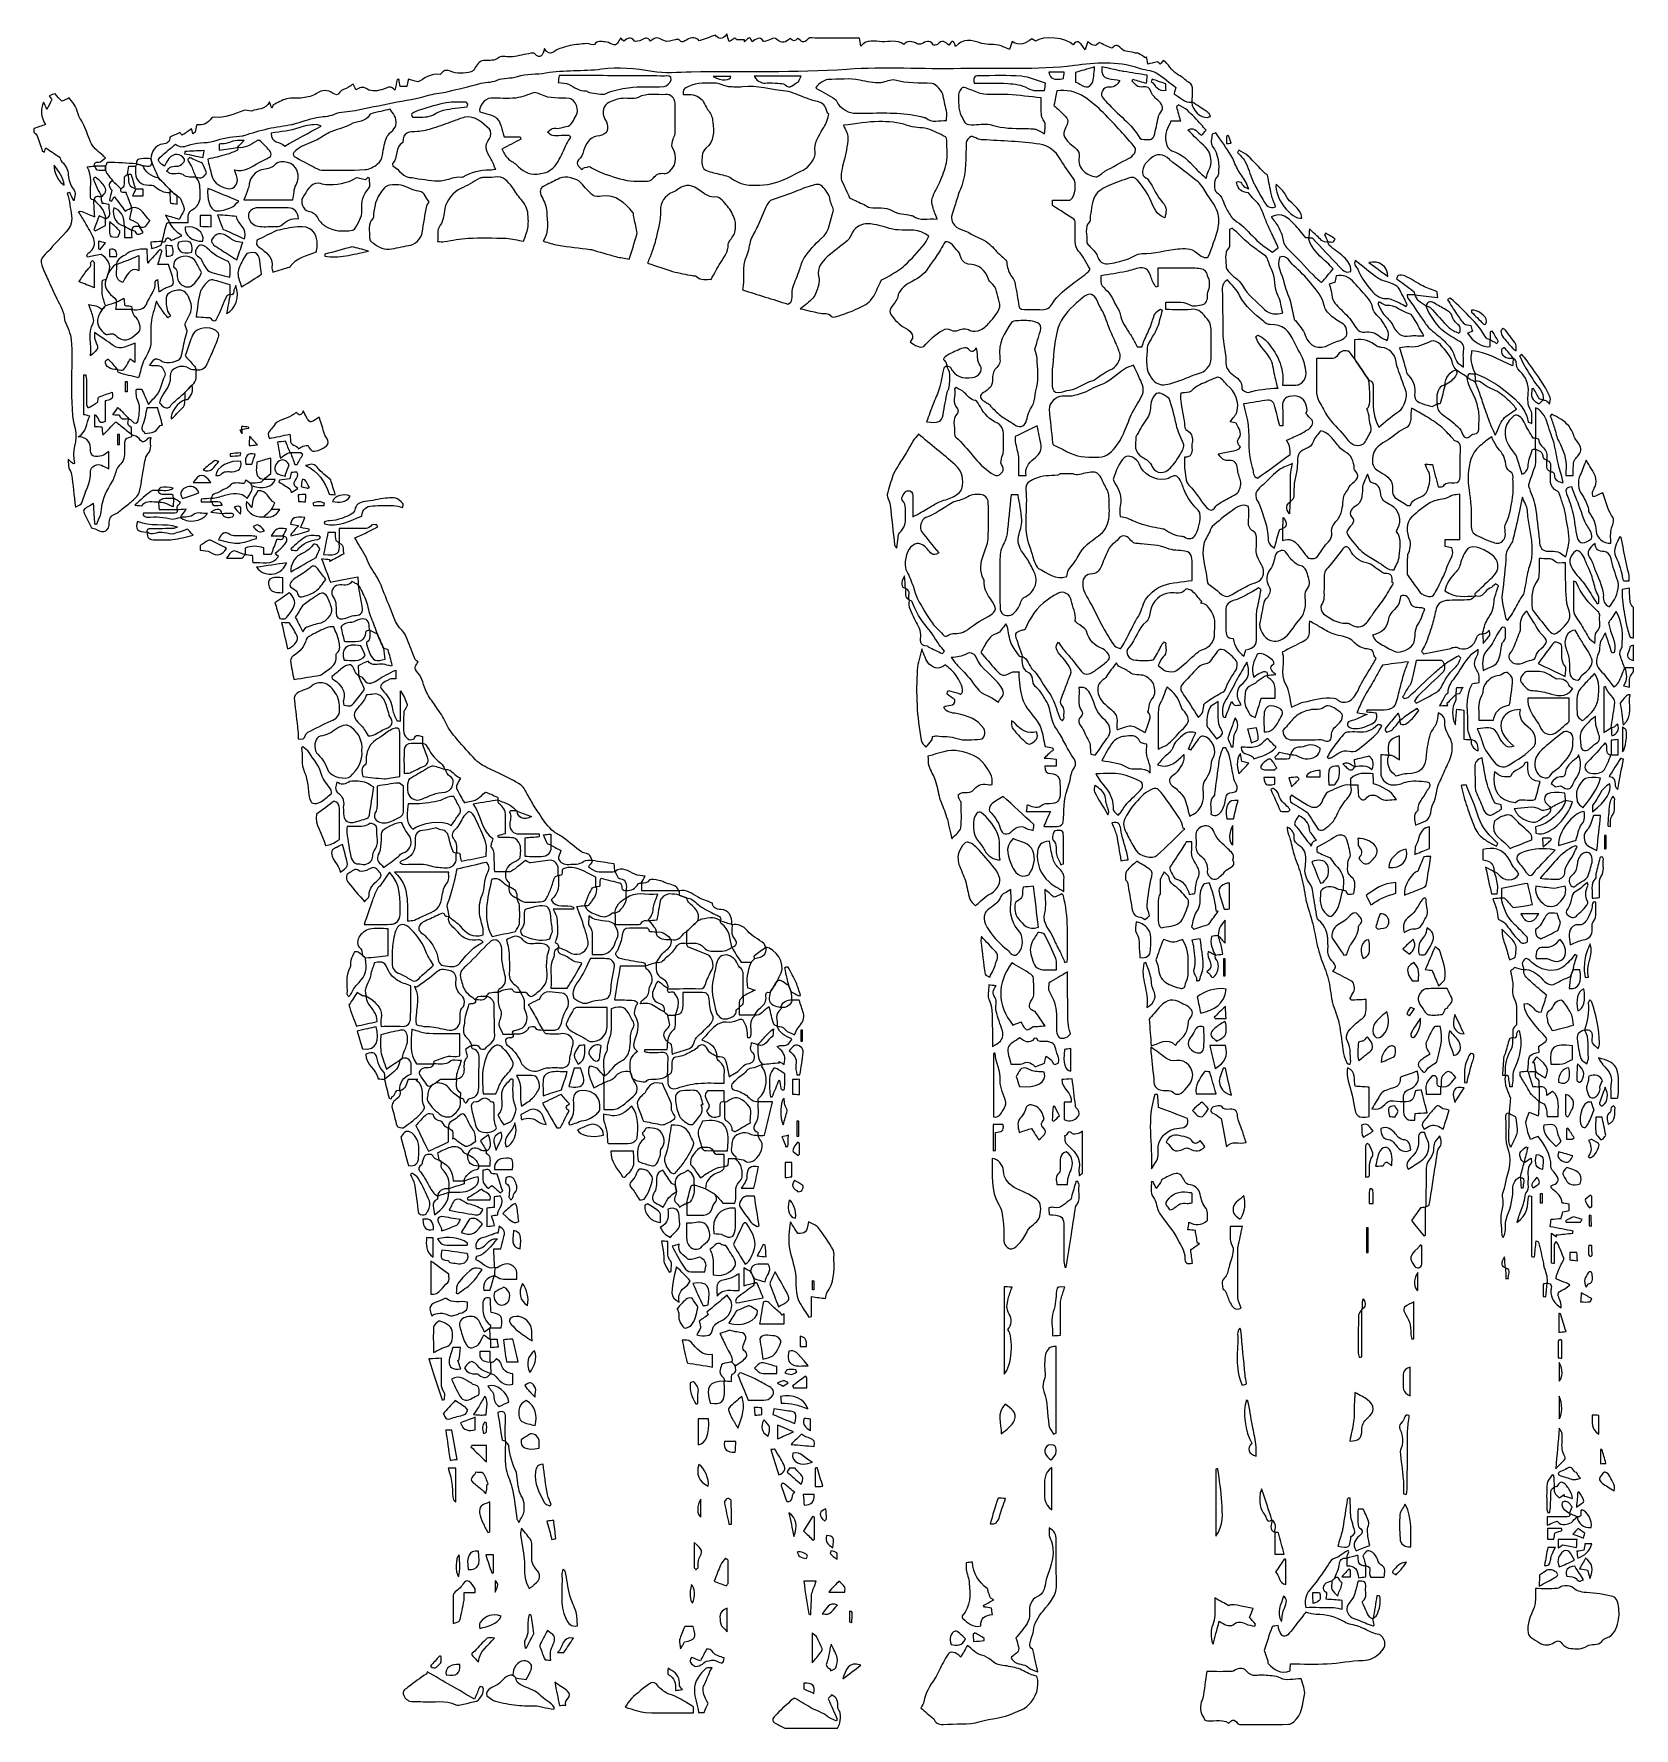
# Model space of a CAD drawing. Header units: centimetres. Extents: x -3.4 to 2.96, y -3.53 to 3.2.
import ezdxf

# ---------------------------------------------------------------- set-up
doc = ezdxf.new("R2010")
doc.units = ezdxf.units.CM
doc.header["$MEASUREMENT"] = 0
doc.layers.add('Layer 1', color=7, linetype='Continuous')

msp = doc.modelspace()

# ---------------------------------------------------------------- linework, layer by layer
at = {"layer": 'Layer 1'}
for points, knots in [([(-2.7582, 2.63467), (-2.73769, 2.61538), (-2.7409, 2.59022), (-2.73976, 2.56545), (-2.73976, 2.56545), (-2.73857, 2.54018), (-2.74526, 2.51992), (-2.76765, 2.50724), (-2.76765, 2.50724), (-2.78734, 2.4961), (-2.7899, 2.47843), (-2.78694, 2.45374), (-2.78694, 2.45374), (-2.8134, 2.45374), (-2.83785, 2.45374), (-2.86229, 2.45374), (-2.86229, 2.45374), (-2.86226, 2.45371), (-2.86144, 2.45287), (-2.86144, 2.45287), (-2.86144, 2.45287), (-2.86562, 2.46062), (-2.86977, 2.46837), (-2.87761, 2.48295), (-2.87761, 2.48295), (-2.85671, 2.47631), (-2.8394, 2.47075), (-2.8239, 2.46583), (-2.8239, 2.46583), (-2.81641, 2.47901), (-2.81046, 2.48911), (-2.80496, 2.49946), (-2.80496, 2.49946), (-2.80356, 2.50213), (-2.80255, 2.50602), (-2.8034, 2.50872), (-2.8034, 2.50872), (-2.80769, 2.52221), (-2.81184, 2.53589), (-2.81782, 2.54867), (-2.81782, 2.54867), (-2.82002, 2.55338), (-2.82711, 2.55581), (-2.83195, 2.55925), (-2.83195, 2.55925), (-2.84005, 2.5661), (-2.84814, 2.57293), (-2.85624, 2.57976), (-2.85624, 2.57976), (-2.87278, 2.59706), (-2.88931, 2.61439), (-2.90588, 2.6317), (-2.90588, 2.6317), (-2.91437, 2.65072), (-2.92289, 2.66975), (-2.93136, 2.6888), (-2.93136, 2.6888), (-2.93287, 2.69502), (-2.93438, 2.70126), (-2.93583, 2.70751), (-2.93583, 2.70751), (-2.93604, 2.73402), (-2.91583, 2.76305), (-2.89016, 2.76556), (-2.89016, 2.76556), (-2.86831, 2.76768), (-2.85904, 2.77654), (-2.85984, 2.79355), (-2.85984, 2.79355), (-2.84598, 2.79982), (-2.83463, 2.80495), (-2.82052, 2.8113), (-2.82052, 2.8113), (-2.81859, 2.8091), (-2.81428, 2.80413), (-2.81113, 2.80045), (-2.81113, 2.80045), (-2.79967, 2.80833), (-2.7884, 2.81606), (-2.77417, 2.82588), (-2.77417, 2.82588), (-2.77343, 2.82281), (-2.77142, 2.81469), (-2.76941, 2.80657), (-2.76941, 2.80657), (-2.76613, 2.80866), (-2.76287, 2.81075), (-2.75962, 2.81281), (-2.75962, 2.81281), (-2.75769, 2.82186), (-2.75576, 2.83091), (-2.75346, 2.84181), (-2.75346, 2.84181), (-2.72952, 2.84014), (-2.70864, 2.84689), (-2.69507, 2.86919), (-2.69507, 2.86919), (-2.69359, 2.8716), (-2.68766, 2.87247), (-2.68393, 2.87221), (-2.68393, 2.87221), (-2.64194, 2.86925), (-2.60437, 2.88398), (-2.56664, 2.89949), (-2.56664, 2.89949), (-2.55923, 2.90253), (-2.54873, 2.89803), (-2.53431, 2.89642), (-2.53431, 2.89642), (-2.51568, 2.90735), (-2.47996, 2.89954), (-2.46441, 2.93346), (-2.46441, 2.93346), (-2.46028, 2.92211), (-2.45774, 2.91518), (-2.45523, 2.90825), (-2.45523, 2.90825), (-2.45335, 2.91251), (-2.45142, 2.91677), (-2.44954, 2.921), (-2.44954, 2.921), (-2.43187, 2.92941), (-2.41496, 2.94111), (-2.39636, 2.94537), (-2.39636, 2.94537), (-2.37559, 2.95011), (-2.35305, 2.9463), (-2.33175, 2.94952), (-2.33175, 2.94952), (-2.31307, 2.95235), (-2.29201, 2.95558), (-2.27748, 2.96616), (-2.27748, 2.96616), (-2.25338, 2.98373), (-2.23366, 2.98108), (-2.21054, 2.96706), (-2.21054, 2.96706), (-2.20297, 2.96246), (-2.19305, 2.95621), (-2.18408, 2.97201), (-2.18408, 2.97201), (-2.17852, 2.9818), (-2.16156, 2.98495), (-2.15, 2.99154), (-2.15, 2.99154), (-2.1441, 2.99487), (-2.13878, 2.99927), (-2.13151, 3.0044), (-2.13151, 3.0044), (-2.12796, 2.99712), (-2.12421, 2.98942), (-2.12042, 2.98159), (-2.12042, 2.98159), (-2.10558, 2.98863), (-2.09505, 2.99773), (-2.07483, 2.98344), (-2.07483, 2.98344), (-2.06044, 2.97325), (-2.03027, 2.97648), (-2.01125, 2.984), (-2.01125, 2.984), (-1.9886, 2.99294), (-1.98283, 2.99763), (-1.96542, 2.97961), (-1.96542, 2.97961), (-1.96238, 2.99485), (-1.95968, 3.0084), (-1.95695, 3.022), (-1.95695, 3.022), (-1.95436, 3.02203), (-1.95176, 3.02205), (-1.94917, 3.02211), (-1.94917, 3.02211), (-1.94758, 3.01335), (-1.94599, 3.00459), (-1.94406, 2.99391), (-1.94406, 2.99391), (-1.9361, 2.99391), (-1.92752, 2.99391), (-1.91845, 2.99391), (-1.91845, 2.99391), (-1.91649, 3.00293), (-1.91477, 3.01087), (-1.91205, 3.02352), (-1.91205, 3.02352), (-1.90033, 3.02024), (-1.88953, 3.01725), (-1.87435, 3.01304), (-1.87435, 3.01304), (-1.85064, 3.02384), (-1.82458, 3.04812), (-1.78508, 3.04246), (-1.78508, 3.04246), (-1.7759, 3.05101), (-1.77008, 3.06561), (-1.74492, 3.055), (-1.74492, 3.055), (-1.72087, 3.04487), (-1.68981, 3.04495), (-1.66226, 3.05325), (-1.66226, 3.05325), (-1.65567, 3.05523), (-1.64967, 3.06317), (-1.64601, 3.06979), (-1.64601, 3.06979), (-1.63686, 3.0863), (-1.62627, 3.09881), (-1.60518, 3.09823), (-1.60518, 3.09823), (-1.58684, 3.09773), (-1.57004, 3.09601), (-1.55195, 3.10955), (-1.55195, 3.10955), (-1.54007, 3.11844), (-1.51636, 3.11019), (-1.49835, 3.11259), (-1.49835, 3.11259), (-1.47377, 3.1159), (-1.44961, 3.12219), (-1.42519, 3.12677), (-1.42519, 3.12677), (-1.42043, 3.12767), (-1.41307, 3.1286), (-1.41061, 3.126), (-1.41061, 3.126), (-1.38484, 3.09867), (-1.37804, 3.12034), (-1.3706, 3.14502), (-1.3706, 3.14502), (-1.3471, 3.107), (-1.32925, 3.14256), (-1.309, 3.1461), (-1.309, 3.1461), (-1.29514, 3.14853), (-1.28193, 3.15478), (-1.26807, 3.15724), (-1.26807, 3.15724), (-1.24672, 3.16102), (-1.22508, 3.16399), (-1.20346, 3.16528), (-1.20346, 3.16528), (-1.19282, 3.16592), (-1.17451, 3.15737), (-1.17234, 3.16089), (-1.17234, 3.16089), (-1.16102, 3.17907), (-1.14477, 3.1728), (-1.13048, 3.17219), (-1.13048, 3.17219), (-1.1209, 3.17179), (-1.11119, 3.1669), (-1.10214, 3.16269), (-1.10214, 3.16269), (-1.07841, 3.15168), (-1.07827, 3.17515), (-1.06822, 3.18658), (-1.06822, 3.18658), (-1.06364, 3.18251), (-1.05959, 3.17891), (-1.05451, 3.17441), (-1.05451, 3.17441), (-1.04133, 3.18663), (-1.02837, 3.19499), (-1.01273, 3.1752), (-1.01273, 3.1752), (-1.00961, 3.17131), (-0.99217, 3.17483), (-0.98405, 3.17957), (-0.98405, 3.17957), (-0.96593, 3.19013), (-0.96217, 3.19074), (-0.94889, 3.17452), (-0.94889, 3.17452), (-0.93055, 3.19304), (-0.91899, 3.1905), (-0.89357, 3.17553), (-0.89357, 3.17553), (-0.88373, 3.16974), (-0.86558, 3.1781), (-0.85121, 3.18), (-0.85121, 3.18), (-0.84589, 3.18071), (-0.837, 3.18373), (-0.83578, 3.18183), (-0.83578, 3.18183), (-0.82567, 3.16609), (-0.81554, 3.17373), (-0.80504, 3.1804), (-0.80504, 3.1804), (-0.78758, 3.19146), (-0.76424, 3.18948), (-0.75498, 3.17659), (-0.75498, 3.17659), (-0.73434, 3.18368), (-0.71415, 3.19061), (-0.69074, 3.19863), (-0.69074, 3.19863), (-0.67944, 3.1841), (-0.66349, 3.17688), (-0.6461, 3.20376), (-0.6461, 3.20376), (-0.64226, 3.1914), (-0.6397, 3.18315), (-0.63718, 3.17511), (-0.63718, 3.17511), (-0.62501, 3.17096), (-0.61376, 3.19937), (-0.60763, 3.18053), (-0.60763, 3.18053), (-0.59326, 3.18053), (-0.58395, 3.18053), (-0.57466, 3.18053), (-0.57466, 3.18053), (-0.57466, 3.17767), (-0.57466, 3.17481), (-0.57466, 3.17193), (-0.57466, 3.17193), (-0.56445, 3.18095), (-0.55415, 3.20336), (-0.54542, 3.17164), (-0.54542, 3.17164), (-0.52954, 3.18212), (-0.51539, 3.19762), (-0.49981, 3.1741), (-0.49981, 3.1741), (-0.49822, 3.17169), (-0.4833, 3.17688), (-0.47528, 3.18032), (-0.47528, 3.18032), (-0.46353, 3.18532), (-0.45594, 3.19164), (-0.44197, 3.17807), (-0.44197, 3.17807), (-0.43004, 3.16645), (-0.40837, 3.16844), (-0.3949, 3.18569), (-0.3949, 3.18569), (-0.37678, 3.17262), (-0.37678, 3.17262), (-0.36355, 3.18693), (-0.36355, 3.18693), (-0.35093, 3.17513), (-0.33939, 3.16172), (-0.32201, 3.18428), (-0.32201, 3.18428), (-0.3169, 3.19092), (-0.29687, 3.18634), (-0.28365, 3.18637), (-0.28365, 3.18637), (-0.22893, 3.18648), (-0.17422, 3.18642), (-0.11773, 3.18642), (-0.11773, 3.18642), (-0.11625, 3.177), (-0.11479, 3.16756), (-0.11276, 3.15448), (-0.11276, 3.15448), (-0.08829, 3.18456), (-0.05717, 3.17395), (-0.02865, 3.17226), (-0.02865, 3.17226), (-0.00042, 3.17059), (0.03038, 3.18282), (0.05784, 3.1621), (0.05784, 3.1621), (0.07295, 3.17768), (0.09147, 3.17586), (0.11155, 3.16403), (0.11155, 3.16403), (0.11578, 3.16152), (0.1238, 3.16194), (0.12848, 3.16427), (0.12848, 3.16427), (0.14486, 3.17237), (0.16018, 3.18343), (0.17462, 3.16062), (0.17462, 3.16062), (0.17629, 3.15792), (0.1902, 3.15819), (0.19272, 3.16147), (0.19272, 3.16147), (0.20899, 3.18272), (0.22283, 3.17187), (0.23823, 3.15851), (0.23823, 3.15851), (0.24842, 3.17896), (0.25792, 3.18029), (0.26411, 3.15348), (0.26411, 3.15348), (0.29224, 3.18711), (0.33213, 3.17806), (0.35761, 3.16906), (0.35761, 3.16906), (0.3846, 3.15953), (0.40907, 3.1634), (0.43421, 3.15882), (0.43421, 3.15882), (0.44911, 3.15612), (0.46297, 3.14784), (0.47874, 3.14146), (0.47874, 3.14146), (0.48279, 3.15321), (0.48567, 3.16154), (0.48972, 3.1734), (0.48972, 3.1734), (0.51851, 3.15358), (0.54287, 3.16541), (0.56759, 3.18446), (0.56759, 3.18446), (0.57188, 3.18136), (0.57688, 3.17779), (0.58159, 3.17435), (0.58159, 3.17435), (0.61043, 3.19877), (0.70785, 3.18869), (0.73177, 3.15961), (0.73177, 3.15961), (0.7487, 3.17998), (0.7532, 3.1785), (0.77945, 3.14061), (0.77945, 3.14061), (0.78318, 3.15246), (0.78606, 3.16159), (0.78987, 3.17366), (0.78987, 3.17366), (0.80561, 3.15633), (0.82136, 3.15138), (0.83519, 3.16921), (0.83519, 3.16921), (0.8521, 3.16154), (0.86699, 3.15476), (0.88536, 3.1464), (0.88536, 3.1464), (0.89496, 3.15714), (0.90534, 3.16579), (0.92399, 3.14407), (0.92399, 3.14407), (0.93455, 3.13171), (0.96063, 3.13259), (0.97974, 3.12772), (0.97974, 3.12772), (0.98363, 3.12671), (0.98842, 3.1278), (0.99167, 3.12592), (0.99167, 3.12592), (1.00114, 3.1205), (1.01003, 3.11407), (1.01919, 3.10803), (1.01919, 3.10803), (1.02065, 3.10962), (1.02207, 3.11121), (1.02353, 3.11279), (1.02353, 3.11279), (1.02488, 3.10477), (1.02623, 3.09676), (1.02845, 3.0835), (1.02845, 3.0835), (1.03969, 3.08617), (1.05062, 3.08879), (1.06705, 3.09271), (1.06705, 3.09271), (1.06681, 3.09292), (1.07197, 3.08861), (1.07806, 3.0835), (1.07806, 3.0835), (1.08219, 3.08839), (1.086, 3.09292), (1.08997, 3.09763), (1.08997, 3.09763), (1.09349, 3.09594), (1.09603, 3.09543), (1.09748, 3.09387), (1.09748, 3.09387), (1.11515, 3.07527), (1.12963, 3.04955), (1.15122, 3.04005), (1.15122, 3.04005), (1.16815, 3.03262), (1.17662, 3.01883), (1.19051, 3.01179), (1.19051, 3.01179), (1.20586, 3.00401), (1.20609, 2.993), (1.20609, 2.98017), (1.20609, 2.98017), (1.20609, 2.96432), (1.20543, 2.94853), (1.20501, 2.9327), (1.20501, 2.9327), (1.20501, 2.9327), (1.20363, 2.93183), (1.20363, 2.93183), (1.20363, 2.93183), (1.17405, 2.92905), (1.15645, 2.95292), (1.13336, 2.96445), (1.13336, 2.96445), (1.13185, 2.96519), (1.13622, 2.97763), (1.13942, 2.99117), (1.13942, 2.99117), (1.11693, 3.00818), (1.09148, 3.03194), (1.06192, 3.04835), (1.06192, 3.04835), (1.04065, 3.06015), (1.0134, 3.06047), (0.98977, 3.06875), (0.98977, 3.06875), (0.90632, 3.09793), (0.81925, 3.08963), (0.73638, 3.07915), (0.73638, 3.07915), (0.58559, 3.0601), (0.4351, 3.07029), (0.28463, 3.06698), (0.28463, 3.06698), (0.13384, 3.06367), (-0.01774, 3.075), (-0.16778, 3.06396), (-0.16778, 3.06396), (-0.3746, 3.04877), (-0.58122, 3.05782), (-0.78783, 3.05287), (-0.78783, 3.05287), (-0.83945, 3.05163), (-0.89218, 3.04731), (-0.94258, 3.05552), (-0.94258, 3.05552), (-1.00986, 3.0665), (-1.07778, 3.0737), (-1.14377, 3.06452), (-1.14377, 3.06452), (-1.2178, 3.0542), (-1.29265, 3.06161), (-1.36491, 3.04878), (-1.36491, 3.04878), (-1.40306, 3.04203), (-1.44272, 3.04658), (-1.47802, 3.03441), (-1.47802, 3.03441), (-1.50543, 3.02496), (-1.53461, 3.03047), (-1.55843, 3.01975), (-1.55843, 3.01975), (-1.58314, 3.00864), (-1.60844, 3.01321), (-1.63153, 3.00549), (-1.63153, 3.00549), (-1.6718, 2.99197), (-1.71366, 2.98573), (-1.75385, 2.97432), (-1.75385, 2.97432), (-1.77848, 2.96731), (-1.80335, 2.96784), (-1.82672, 2.96075), (-1.82672, 2.96075), (-1.8754, 2.94593), (-1.92546, 2.93958), (-1.97497, 2.92958), (-1.97497, 2.92958), (-2.02453, 2.91958), (-2.07406, 2.90939), (-2.12343, 2.8991), (-2.12343, 2.8991), (-2.15121, 2.89331), (-2.18153, 2.89563), (-2.20593, 2.88449), (-2.20593, 2.88449), (-2.23001, 2.87348), (-2.25348, 2.87661), (-2.27673, 2.87153), (-2.27673, 2.87153), (-2.3079, 2.8647), (-2.33817, 2.85388), (-2.36886, 2.84481), (-2.36886, 2.84481), (-2.37042, 2.84433), (-2.37211, 2.8441), (-2.37373, 2.84383), (-2.37373, 2.84383), (-2.40582, 2.83833), (-2.43826, 2.83425), (-2.46996, 2.82698), (-2.46996, 2.82698), (-2.50219, 2.81962), (-2.53372, 2.80912), (-2.56555, 2.80002), (-2.56555, 2.80002), (-2.56714, 2.79954), (-2.56878, 2.79923), (-2.57039, 2.79899), (-2.57039, 2.79899), (-2.60471, 2.79343), (-2.64103, 2.79317), (-2.67273, 2.78095), (-2.67273, 2.78095), (-2.70766, 2.76748), (-2.74419, 2.77447), (-2.77706, 2.76386), (-2.77706, 2.76386), (-2.80029, 2.75637), (-2.81844, 2.74793), (-2.83789, 2.76526), (-2.83789, 2.76526), (-2.85636, 2.74968), (-2.87451, 2.73491), (-2.89205, 2.71943), (-2.89205, 2.71943), (-2.91216, 2.70165), (-2.91126, 2.69874), (-2.882, 2.67797), (-2.882, 2.67797), (-2.87607, 2.68813), (-2.87147, 2.6994), (-2.86396, 2.70824), (-2.86396, 2.70824), (-2.84486, 2.73084), (-2.81774, 2.72917), (-2.8026, 2.70554), (-2.8026, 2.70554), (-2.79802, 2.69845), (-2.8148, 2.67908), (-2.82779, 2.67741), (-2.82779, 2.67741), (-2.83681, 2.67625), (-2.84692, 2.6786), (-2.85494, 2.6754), (-2.85494, 2.6754), (-2.86224, 2.67252), (-2.86743, 2.66426), (-2.87359, 2.65836), (-2.87359, 2.65836), (-2.86711, 2.65452), (-2.861, 2.64825), (-2.85417, 2.64735), (-2.85417, 2.64735), (-2.83859, 2.64531), (-2.8179, 2.65198), (-2.80795, 2.64412), (-2.80795, 2.64412), (-2.79099, 2.63073), (-2.77467, 2.63489), (-2.75752, 2.63401), (-2.75752, 2.63401), (-2.75752, 2.63401), (-2.7582, 2.63467), (-2.7582, 2.63467)], [0, 0, 0, 0, 0.006135, 0.006135, 0.006135, 0.006135, 0.0122699, 0.0122699, 0.0122699, 0.0122699, 0.0184049, 0.0184049, 0.0184049, 0.0184049, 0.0245399, 0.0245399, 0.0245399, 0.0245399, 0.0306748, 0.0306748, 0.0306748, 0.0306748, 0.0368098, 0.0368098, 0.0368098, 0.0368098, 0.0429448, 0.0429448, 0.0429448, 0.0429448, 0.0490798, 0.0490798, 0.0490798, 0.0490798, 0.0552147, 0.0552147, 0.0552147, 0.0552147, 0.0613497, 0.0613497, 0.0613497, 0.0613497, 0.0674847, 0.0674847, 0.0674847, 0.0674847, 0.0736196, 0.0736196, 0.0736196, 0.0736196, 0.0797546, 0.0797546, 0.0797546, 0.0797546, 0.0858896, 0.0858896, 0.0858896, 0.0858896, 0.0920245, 0.0920245, 0.0920245, 0.0920245, 0.0981595, 0.0981595, 0.0981595, 0.0981595, 0.1042945, 0.1042945, 0.1042945, 0.1042945, 0.1104294, 0.1104294, 0.1104294, 0.1104294, 0.1165644, 0.1165644, 0.1165644, 0.1165644, 0.1226994, 0.1226994, 0.1226994, 0.1226994, 0.1288344, 0.1288344, 0.1288344, 0.1288344, 0.1349693, 0.1349693, 0.1349693, 0.1349693, 0.1411043, 0.1411043, 0.1411043, 0.1411043, 0.1472393, 0.1472393, 0.1472393, 0.1472393, 0.1533742, 0.1533742, 0.1533742, 0.1533742, 0.1595092, 0.1595092, 0.1595092, 0.1595092, 0.1656442, 0.1656442, 0.1656442, 0.1656442, 0.1717791, 0.1717791, 0.1717791, 0.1717791, 0.1779141, 0.1779141, 0.1779141, 0.1779141, 0.1840491, 0.1840491, 0.1840491, 0.1840491, 0.190184, 0.190184, 0.190184, 0.190184, 0.196319, 0.196319, 0.196319, 0.196319, 0.202454, 0.202454, 0.202454, 0.202454, 0.208589, 0.208589, 0.208589, 0.208589, 0.2147239, 0.2147239, 0.2147239, 0.2147239, 0.2208589, 0.2208589, 0.2208589, 0.2208589, 0.2269939, 0.2269939, 0.2269939, 0.2269939, 0.2331288, 0.2331288, 0.2331288, 0.2331288, 0.2392638, 0.2392638, 0.2392638, 0.2392638, 0.2453988, 0.2453988, 0.2453988, 0.2453988, 0.2515337, 0.2515337, 0.2515337, 0.2515337, 0.2576687, 0.2576687, 0.2576687, 0.2576687, 0.2638037, 0.2638037, 0.2638037, 0.2638037, 0.2699387, 0.2699387, 0.2699387, 0.2699387, 0.2760736, 0.2760736, 0.2760736, 0.2760736, 0.2822086, 0.2822086, 0.2822086, 0.2822086, 0.2883436, 0.2883436, 0.2883436, 0.2883436, 0.2944785, 0.2944785, 0.2944785, 0.2944785, 0.3006135, 0.3006135, 0.3006135, 0.3006135, 0.3067485, 0.3067485, 0.3067485, 0.3067485, 0.3128834, 0.3128834, 0.3128834, 0.3128834, 0.3190184, 0.3190184, 0.3190184, 0.3190184, 0.3251534, 0.3251534, 0.3251534, 0.3251534, 0.3312883, 0.3312883, 0.3312883, 0.3312883, 0.3374233, 0.3374233, 0.3374233, 0.3374233, 0.3435583, 0.3435583, 0.3435583, 0.3435583, 0.3496933, 0.3496933, 0.3496933, 0.3496933, 0.3558282, 0.3558282, 0.3558282, 0.3558282, 0.3619632, 0.3619632, 0.3619632, 0.3619632, 0.3680982, 0.3680982, 0.3680982, 0.3680982, 0.3742331, 0.3742331, 0.3742331, 0.3742331, 0.3803681, 0.3803681, 0.3803681, 0.3803681, 0.3865031, 0.3865031, 0.3865031, 0.3865031, 0.392638, 0.392638, 0.392638, 0.392638, 0.398773, 0.398773, 0.398773, 0.398773, 0.404908, 0.404908, 0.404908, 0.404908, 0.4110429, 0.4110429, 0.4110429, 0.4110429, 0.4171779, 0.4171779, 0.4171779, 0.4171779, 0.4233129, 0.4233129, 0.4233129, 0.4233129, 0.4294479, 0.4294479, 0.4294479, 0.4294479, 0.4355828, 0.4355828, 0.4355828, 0.4355828, 0.4417178, 0.4417178, 0.4417178, 0.4417178, 0.4478528, 0.4478528, 0.4478528, 0.4478528, 0.4539877, 0.4539877, 0.4539877, 0.4539877, 0.4601227, 0.4601227, 0.4601227, 0.4601227, 0.4662577, 0.4662577, 0.4662577, 0.4662577, 0.4723926, 0.4723926, 0.4723926, 0.4723926, 0.4785276, 0.4785276, 0.4785276, 0.4785276, 0.4846626, 0.4846626, 0.4846626, 0.4846626, 0.4907975, 0.4907975, 0.4907975, 0.4907975, 0.4969325, 0.4969325, 0.4969325, 0.4969325, 0.5030675, 0.5030675, 0.5030675, 0.5030675, 0.5092025, 0.5092025, 0.5092025, 0.5092025, 0.5153374, 0.5153374, 0.5153374, 0.5153374, 0.5214724, 0.5214724, 0.5214724, 0.5214724, 0.5276074, 0.5276074, 0.5276074, 0.5276074, 0.5337423, 0.5337423, 0.5337423, 0.5337423, 0.5398773, 0.5398773, 0.5398773, 0.5398773, 0.5460123, 0.5460123, 0.5460123, 0.5460123, 0.5521472, 0.5521472, 0.5521472, 0.5521472, 0.5582822, 0.5582822, 0.5582822, 0.5582822, 0.5644172, 0.5644172, 0.5644172, 0.5644172, 0.5705521, 0.5705521, 0.5705521, 0.5705521, 0.5766871, 0.5766871, 0.5766871, 0.5766871, 0.5828221, 0.5828221, 0.5828221, 0.5828221, 0.5889571, 0.5889571, 0.5889571, 0.5889571, 0.595092, 0.595092, 0.595092, 0.595092, 0.601227, 0.601227, 0.601227, 0.601227, 0.607362, 0.607362, 0.607362, 0.607362, 0.6134969, 0.6134969, 0.6134969, 0.6134969, 0.6196319, 0.6196319, 0.6196319, 0.6196319, 0.6257669, 0.6257669, 0.6257669, 0.6257669, 0.6319018, 0.6319018, 0.6319018, 0.6319018, 0.6380368, 0.6380368, 0.6380368, 0.6380368, 0.6441718, 0.6441718, 0.6441718, 0.6441718, 0.6503067, 0.6503067, 0.6503067, 0.6503067, 0.6564417, 0.6564417, 0.6564417, 0.6564417, 0.6625767, 0.6625767, 0.6625767, 0.6625767, 0.6687117, 0.6687117, 0.6687117, 0.6687117, 0.6748466, 0.6748466, 0.6748466, 0.6748466, 0.6809816, 0.6809816, 0.6809816, 0.6809816, 0.6871166, 0.6871166, 0.6871166, 0.6871166, 0.6932515, 0.6932515, 0.6932515, 0.6932515, 0.6993865, 0.6993865, 0.6993865, 0.6993865, 0.7055215, 0.7055215, 0.7055215, 0.7055215, 0.7116564, 0.7116564, 0.7116564, 0.7116564, 0.7177914, 0.7177914, 0.7177914, 0.7177914, 0.7239264, 0.7239264, 0.7239264, 0.7239264, 0.7300613, 0.7300613, 0.7300613, 0.7300613, 0.7361963, 0.7361963, 0.7361963, 0.7361963, 0.7423313, 0.7423313, 0.7423313, 0.7423313, 0.7484663, 0.7484663, 0.7484663, 0.7484663, 0.7546012, 0.7546012, 0.7546012, 0.7546012, 0.7607362, 0.7607362, 0.7607362, 0.7607362, 0.7668712, 0.7668712, 0.7668712, 0.7668712, 0.7730061, 0.7730061, 0.7730061, 0.7730061, 0.7791411, 0.7791411, 0.7791411, 0.7791411, 0.7852761, 0.7852761, 0.7852761, 0.7852761, 0.791411, 0.791411, 0.791411, 0.791411, 0.797546, 0.797546, 0.797546, 0.797546, 0.803681, 0.803681, 0.803681, 0.803681, 0.809816, 0.809816, 0.809816, 0.809816, 0.8159509, 0.8159509, 0.8159509, 0.8159509, 0.8220859, 0.8220859, 0.8220859, 0.8220859, 0.8282209, 0.8282209, 0.8282209, 0.8282209, 0.8343558, 0.8343558, 0.8343558, 0.8343558, 0.8404908, 0.8404908, 0.8404908, 0.8404908, 0.8466258, 0.8466258, 0.8466258, 0.8466258, 0.8527607, 0.8527607, 0.8527607, 0.8527607, 0.8588957, 0.8588957, 0.8588957, 0.8588957, 0.8650307, 0.8650307, 0.8650307, 0.8650307, 0.8711656, 0.8711656, 0.8711656, 0.8711656, 0.8773006, 0.8773006, 0.8773006, 0.8773006, 0.8834356, 0.8834356, 0.8834356, 0.8834356, 0.8895706, 0.8895706, 0.8895706, 0.8895706, 0.8957055, 0.8957055, 0.8957055, 0.8957055, 0.9018405, 0.9018405, 0.9018405, 0.9018405, 0.9079755, 0.9079755, 0.9079755, 0.9079755, 0.9141104, 0.9141104, 0.9141104, 0.9141104, 0.9202454, 0.9202454, 0.9202454, 0.9202454, 0.9263804, 0.9263804, 0.9263804, 0.9263804, 0.9325153, 0.9325153, 0.9325153, 0.9325153, 0.9386503, 0.9386503, 0.9386503, 0.9386503, 0.9447853, 0.9447853, 0.9447853, 0.9447853, 0.9509202, 0.9509202, 0.9509202, 0.9509202, 0.9570552, 0.9570552, 0.9570552, 0.9570552, 0.9631902, 0.9631902, 0.9631902, 0.9631902, 0.9693252, 0.9693252, 0.9693252, 0.9693252, 0.9754601, 0.9754601, 0.9754601, 0.9754601, 0.9815951, 0.9815951, 0.9815951, 0.9815951, 0.9877301, 0.9877301, 0.9877301, 0.9877301, 1, 1, 1, 1]), ([(-1.31628, 3.00982), (-1.31514, 3.01921), (-1.31424, 3.02646), (-1.31287, 3.03773), (-1.31287, 3.03773), (-1.25924, 3.03773), (-1.20616, 3.03792), (-1.15309, 3.0377), (-1.15309, 3.0377), (-1.06649, 3.03733), (-0.97984, 3.0368), (-0.89322, 3.03606), (-0.89322, 3.03606), (-0.88163, 3.03595), (-0.86314, 3.03984), (-0.86742, 3.02071), (-0.86742, 3.02071), (-0.86988, 3.00986), (-0.88496, 2.99473), (-0.89525, 2.99399), (-0.89525, 2.99399), (-0.9425, 2.99063), (-0.99084, 2.99656), (-1.03728, 2.98936), (-1.03728, 2.98936), (-1.06604, 2.98491), (-1.09647, 2.98068), (-1.12512, 2.967), (-1.12512, 2.967), (-1.14279, 2.95853), (-1.16941, 2.9683), (-1.19193, 2.9706), (-1.19193, 2.9706), (-1.19624, 2.97105), (-1.20029, 2.97676), (-1.20437, 2.97666), (-1.20437, 2.97666), (-1.23186, 2.97571), (-1.25197, 2.99224), (-1.27467, 3.00352), (-1.27467, 3.00352), (-1.28585, 3.00903), (-1.3004, 3.00768), (-1.31628, 3.00982)], [0, 0, 0, 0, 0.0833333, 0.0833333, 0.0833333, 0.0833333, 0.1666667, 0.1666667, 0.1666667, 0.1666667, 0.25, 0.25, 0.25, 0.25, 0.3333333, 0.3333333, 0.3333333, 0.3333333, 0.4166667, 0.4166667, 0.4166667, 0.4166667, 0.5, 0.5, 0.5, 0.5, 0.5833333, 0.5833333, 0.5833333, 0.5833333, 0.6666667, 0.6666667, 0.6666667, 0.6666667, 0.75, 0.75, 0.75, 0.75, 0.8333333, 0.8333333, 0.8333333, 0.8333333, 1, 1, 1, 1]), ([(-0.69921, 3.03374), (-0.67619, 3.03374), (-0.65317, 3.03374), (-0.63002, 3.03374), (-0.63002, 3.03374), (-0.62973, 3.01866), (-0.66688, 3.01482), (-0.69921, 3.03374)], [0, 0, 0, 0, 0.3333333, 0.3333333, 0.3333333, 0.3333333, 1, 1, 1, 1]), ([(-0.5365, 3.03556), (-0.47406, 3.03556), (-0.4149, 3.03556), (-0.35005, 3.03556), (-0.35005, 3.03556), (-0.3559, 3.02503), (-0.35894, 3.01159), (-0.36524, 3.00982), (-0.36524, 3.00982), (-0.38088, 3.00545), (-0.39368, 2.98), (-0.4148, 3.00201), (-0.4148, 3.00201), (-0.42017, 3.00762), (-0.43306, 3.00667), (-0.44261, 3.00741), (-0.44261, 3.00741), (-0.45666, 3.00849), (-0.47097, 3.01008), (-0.48486, 3.00844), (-0.48486, 3.00844), (-0.50657, 3.00588), (-0.5226, 3.01263), (-0.5365, 3.03556)], [0, 0, 0, 0, 0.1428571, 0.1428571, 0.1428571, 0.1428571, 0.2857143, 0.2857143, 0.2857143, 0.2857143, 0.4285714, 0.4285714, 0.4285714, 0.4285714, 0.5714286, 0.5714286, 0.5714286, 0.5714286, 0.7142857, 0.7142857, 0.7142857, 0.7142857, 1, 1, 1, 1]), ([(0.62219, 3.00747), (0.6205, 2.99503), (0.61946, 2.98778), (0.61825, 2.97892), (0.61825, 2.97892), (0.59457, 2.97977), (0.57354, 2.97395), (0.54967, 2.98823), (0.54967, 2.98823), (0.52795, 3.00127), (0.49868, 3.00477), (0.47239, 3.00643), (0.47239, 3.00643), (0.4285, 3.00923), (0.38431, 3.0072), (0.3383, 3.0072), (0.3383, 3.0072), (0.33282, 3.02649), (0.33703, 3.0372), (0.35722, 3.0372), (0.35722, 3.0372), (0.41376, 3.03715), (0.47057, 3.03977), (0.52671, 3.03506), (0.52671, 3.03506), (0.55856, 3.03242), (0.58944, 3.01739), (0.62219, 3.00747)], [0, 0, 0, 0, 0.125, 0.125, 0.125, 0.125, 0.25, 0.25, 0.25, 0.25, 0.375, 0.375, 0.375, 0.375, 0.5, 0.5, 0.5, 0.5, 0.625, 0.625, 0.625, 0.625, 0.75, 0.75, 0.75, 0.75, 1, 1, 1, 1]), ([(0.63556, 3.05128), (0.65527, 3.05128), (0.67474, 3.05128), (0.69633, 3.05128), (0.69633, 3.05128), (0.69506, 3.04191), (0.694, 3.03403), (0.69297, 3.02657), (0.69297, 3.02657), (0.65352, 3.01887), (0.64106, 3.02419), (0.63556, 3.05128)], [0, 0, 0, 0, 0.25, 0.25, 0.25, 0.25, 0.5, 0.5, 0.5, 0.5, 1, 1, 1, 1]), ([(0.74155, 3.01196), (0.74155, 3.02397), (0.74155, 3.03622), (0.74155, 3.05014), (0.74155, 3.05014), (0.7633, 3.05649), (0.78589, 3.06308), (0.81709, 3.07218), (0.81709, 3.07218), (0.81331, 3.04572), (0.81579, 3.02371), (0.80685, 3.00842), (0.80685, 3.00842), (0.78645, 2.97333), (0.76438, 3.00643), (0.74155, 3.01196)], [0, 0, 0, 0, 0.2, 0.2, 0.2, 0.2, 0.4, 0.4, 0.4, 0.4, 0.6, 0.6, 0.6, 0.6, 1, 1, 1, 1]), ([(1.02611, 3.03956), (1.02503, 3.02686), (1.02436, 3.01887), (1.02336, 3.00712), (1.02336, 3.00712), (1.00426, 3.01291), (0.98693, 3.01818), (0.96962, 3.02344), (0.96962, 3.02344), (0.96867, 3.0209), (0.96769, 3.01833), (0.96671, 3.01577), (0.96671, 3.01577), (0.97811, 3.00344), (0.98737, 2.98921), (1.00939, 2.99254), (1.00939, 2.99254), (1.02482, 2.99487), (1.03651, 2.99095), (1.04241, 2.97135), (1.04241, 2.97135), (1.04643, 2.95786), (1.06146, 2.94733), (1.07241, 2.93629), (1.07241, 2.93629), (1.09064, 2.91801), (1.09165, 2.9057), (1.07564, 2.88467), (1.07564, 2.88467), (1.07331, 2.8816), (1.07178, 2.87753), (1.0709, 2.87369), (1.0709, 2.87369), (1.06516, 2.84861), (1.0605, 2.82326), (1.05362, 2.7985), (1.05362, 2.7985), (1.05193, 2.79234), (1.04349, 2.78389), (1.0379, 2.78368), (1.0379, 2.78368), (1.02398, 2.78318), (1.00181, 2.78196), (0.99723, 2.78961), (0.99723, 2.78961), (0.9632, 2.84631), (0.90904, 2.88348), (0.86605, 2.93127), (0.86605, 2.93127), (0.85957, 2.93849), (0.85213, 2.94527), (0.84711, 2.95344), (0.84711, 2.95344), (0.8388, 2.96693), (0.85216, 2.99249), (0.8687, 2.99146), (0.8687, 2.99146), (0.89048, 2.99008), (0.90529, 2.9972), (0.91722, 3.01781), (0.91722, 3.01781), (0.89235, 3.03107), (0.84089, 3.00813), (0.8452, 3.07274), (0.8452, 3.07274), (0.87388, 3.06652), (0.90015, 3.06081), (0.92643, 3.05515), (0.92643, 3.05515), (0.92886, 3.05462), (0.93138, 3.05438), (0.93381, 3.05399), (0.93381, 3.05399), (0.96409, 3.04927), (0.99433, 3.04453), (1.02611, 3.03956)], [0, 0, 0, 0, 0.05, 0.05, 0.05, 0.05, 0.1, 0.1, 0.1, 0.1, 0.15, 0.15, 0.15, 0.15, 0.2, 0.2, 0.2, 0.2, 0.25, 0.25, 0.25, 0.25, 0.3, 0.3, 0.3, 0.3, 0.35, 0.35, 0.35, 0.35, 0.4, 0.4, 0.4, 0.4, 0.45, 0.45, 0.45, 0.45, 0.5, 0.5, 0.5, 0.5, 0.55, 0.55, 0.55, 0.55, 0.6, 0.6, 0.6, 0.6, 0.65, 0.65, 0.65, 0.65, 0.7, 0.7, 0.7, 0.7, 0.75, 0.75, 0.75, 0.75, 0.8, 0.8, 0.8, 0.8, 0.85, 0.85, 0.85, 0.85, 0.9, 0.9, 0.9, 0.9, 1, 1, 1, 1]), ([(-3.1301, 2.10791), (-3.136, 2.11193), (-3.1414, 2.11717), (-3.14788, 2.11968), (-3.14788, 2.11968), (-3.15587, 2.12275), (-3.16471, 2.12354), (-3.18198, 2.12722), (-3.18198, 2.12722), (-3.17478, 2.10566), (-3.16902, 2.09063), (-3.16489, 2.0752), (-3.16489, 2.0752), (-3.16309, 2.0684), (-3.1619, 2.05922), (-3.165, 2.05372), (-3.165, 2.05372), (-3.18831, 2.0126), (-3.17011, 1.97011), (-3.1763, 1.92325), (-3.1763, 1.92325), (-3.14238, 1.95275), (-3.14299, 1.95246), (-3.15799, 1.98646), (-3.15799, 1.98646), (-3.16164, 1.99472), (-3.15979, 2.0054), (-3.16056, 2.01665), (-3.16056, 2.01665), (-3.13384, 1.99802), (-3.10928, 1.98172), (-3.0856, 1.96424), (-3.0856, 1.96424), (-3.0543, 1.94114), (-3.02744, 1.9672), (-2.99821, 1.97371), (-2.99821, 1.97371), (-2.99821, 1.94805), (-2.99821, 1.92529), (-2.99821, 1.89822), (-2.99821, 1.89822), (-3.00758, 1.90491), (-3.01324, 1.90899), (-3.0175, 1.912), (-3.0175, 1.912), (-3.02663, 1.89631), (-3.03353, 1.88065), (-3.04417, 1.86818), (-3.04417, 1.86818), (-3.04764, 1.86413), (-3.06084, 1.86842), (-3.06965, 1.86882), (-3.06965, 1.86882), (-3.08137, 1.88284), (-3.09296, 1.897), (-3.10521, 1.9106), (-3.10521, 1.9106), (-3.1055, 1.91094), (-3.11606, 1.90526), (-3.11645, 1.90176), (-3.11645, 1.90176), (-3.11891, 1.88115), (-3.09531, 1.86549), (-3.06901, 1.8694), (-3.06901, 1.8694), (-3.06729, 1.86498), (-3.0665, 1.85741), (-3.06369, 1.85659), (-3.06369, 1.85659), (-3.03768, 1.84892), (-3.01133, 1.84246), (-2.98514, 1.83563), (-2.98514, 1.83563), (-2.9781, 1.85957), (-2.97265, 1.88148), (-2.96501, 1.90268), (-2.96501, 1.90268), (-2.96099, 1.9139), (-2.9522, 1.92334), (-2.94739, 1.93438), (-2.94739, 1.93438), (-2.94223, 1.94629), (-2.93649, 1.95899), (-2.93577, 1.97161), (-2.93577, 1.97161), (-2.93418, 1.99902), (-2.93839, 2.02693), (-2.93503, 2.05397), (-2.93503, 2.05397), (-2.93164, 2.08151), (-2.92201, 2.10826), (-2.91386, 2.1403), (-2.91386, 2.1403), (-2.90545, 2.12659), (-2.89894, 2.11493), (-2.89132, 2.10397), (-2.89132, 2.10397), (-2.88428, 2.09386), (-2.87605, 2.0846), (-2.86835, 2.07495), (-2.86835, 2.07495), (-2.86496, 2.0773), (-2.86155, 2.07963), (-2.85814, 2.08199), (-2.85814, 2.08199), (-2.86272, 2.09059), (-2.86978, 2.09876), (-2.87134, 2.10787), (-2.87134, 2.10787), (-2.87433, 2.12525), (-2.87811, 2.14422), (-2.8738, 2.16047), (-2.8738, 2.16047), (-2.87126, 2.17), (-2.85462, 2.17873), (-2.84271, 2.18211), (-2.84271, 2.18211), (-2.82485, 2.18716), (-2.80546, 2.18745), (-2.79257, 2.16896), (-2.79257, 2.16896), (-2.78961, 2.1647), (-2.78675, 2.16018), (-2.78495, 2.15536), (-2.78495, 2.15536), (-2.7808, 2.14417), (-2.77537, 2.13292), (-2.77426, 2.12131), (-2.77426, 2.12131), (-2.77331, 2.11168), (-2.77651, 2.10099), (-2.78024, 2.09168), (-2.78024, 2.09168), (-2.78598, 2.07726), (-2.7958, 2.06416), (-2.79974, 2.0494), (-2.79974, 2.0494), (-2.8017, 2.04202), (-2.7944, 2.03218), (-2.79125, 2.02323), (-2.79125, 2.02323), (-2.79405, 2.01278), (-2.79771, 2.00082), (-2.80048, 1.98868), (-2.80048, 1.98868), (-2.8058, 1.96534), (-2.80948, 1.94156), (-2.81604, 1.91857), (-2.81604, 1.91857), (-2.82128, 1.90015), (-2.87605, 1.88955), (-2.89092, 1.9014), (-2.89092, 1.9014), (-2.89841, 1.90735), (-2.91092, 1.91344), (-2.91854, 1.91103), (-2.91854, 1.91103), (-2.92693, 1.90844), (-2.9323, 1.89619), (-2.94156, 1.88505), (-2.94156, 1.88505), (-2.91661, 1.88143), (-2.89425, 1.89069), (-2.88393, 1.86701), (-2.88393, 1.86701), (-2.88094, 1.86016), (-2.8761, 1.85047), (-2.87869, 1.8455), (-2.87869, 1.8455), (-2.89393, 1.81634), (-2.89528, 1.78049), (-2.92166, 1.75671), (-2.92166, 1.75671), (-2.92976, 1.74938), (-2.93648, 1.74057), (-2.94574, 1.73036), (-2.94574, 1.73036), (-2.95492, 1.75158), (-2.96294, 1.77013), (-2.97212, 1.79132), (-2.97212, 1.79132), (-2.97643, 1.79132), (-2.98429, 1.79132), (-2.99371, 1.79132), (-2.99371, 1.79132), (-2.99397, 1.7741), (-2.99501, 1.76005), (-2.98614, 1.7416), (-2.98614, 1.7416), (-2.97619, 1.72094), (-2.98225, 1.69114), (-2.98606, 1.66601), (-2.98606, 1.66601), (-2.98749, 1.65662), (-3.0018, 1.64984), (-3.01186, 1.66469), (-3.01186, 1.66469), (-3.01461, 1.66874), (-3.01998, 1.67101), (-3.02422, 1.67406), (-3.02422, 1.67406), (-3.0338, 1.68419), (-3.04322, 1.69451), (-3.05285, 1.70465), (-3.05285, 1.70465), (-3.05722, 1.7092), (-3.062, 1.71341), (-3.06663, 1.71777), (-3.06663, 1.71777), (-3.07314, 1.70875), (-3.07965, 1.69973), (-3.08777, 1.68845), (-3.08777, 1.68845), (-3.07483, 1.68721), (-3.06123, 1.68856), (-3.05999, 1.68533), (-3.05999, 1.68533), (-3.05208, 1.66408), (-3.03739, 1.6721), (-3.02364, 1.67459), (-3.02364, 1.67459), (-3.02562, 1.66192), (-3.03433, 1.64848), (-3.0143, 1.63996), (-3.0143, 1.63996), (-3.01049, 1.63835), (-3.0134, 1.62091), (-3.01319, 1.6108), (-3.01319, 1.6108), (-3.01319, 1.6108), (-3.01242, 1.61138), (-3.01242, 1.61138), (-3.01242, 1.61138), (-3.02676, 1.62268), (-3.04107, 1.63403), (-3.05544, 1.64533), (-3.05544, 1.64533), (-3.06314, 1.65136), (-3.07089, 1.65726), (-3.07573, 1.66097), (-3.07573, 1.66097), (-3.09404, 1.64163), (-3.10809, 1.62681), (-3.12629, 1.60758), (-3.12629, 1.60758), (-3.12843, 1.62195), (-3.12976, 1.63081), (-3.13129, 1.64084), (-3.13129, 1.64084), (-3.14005, 1.64145), (-3.14902, 1.64206), (-3.15994, 1.64285), (-3.15994, 1.64285), (-3.15994, 1.65746), (-3.15994, 1.67195), (-3.15994, 1.68878), (-3.15994, 1.68878), (-3.13941, 1.68666), (-3.14957, 1.64502), (-3.11729, 1.66235), (-3.11729, 1.66235), (-3.11729, 1.68746), (-3.11729, 1.71527), (-3.11729, 1.74432), (-3.11729, 1.74432), (-3.10041, 1.74839), (-3.08091, 1.74869), (-3.0902, 1.77887), (-3.0902, 1.77887), (-3.10745, 1.77265), (-3.12478, 1.76638), (-3.14407, 1.7594), (-3.14407, 1.7594), (-3.14513, 1.75194), (-3.14635, 1.74315), (-3.1469, 1.73929), (-3.1469, 1.73929), (-3.15928, 1.73148), (-3.16844, 1.72545), (-3.17791, 1.72003), (-3.17791, 1.72003), (-3.1805, 1.71857), (-3.18632, 1.71765), (-3.18691, 1.71863), (-3.18691, 1.71863), (-3.18953, 1.7231), (-3.19223, 1.72834), (-3.19228, 1.73334), (-3.19228, 1.73334), (-3.19254, 1.76329), (-3.19186, 1.79332), (-3.19199, 1.8233), (-3.19199, 1.8233), (-3.19204, 1.83171), (-3.19376, 1.84007), (-3.19474, 1.84849), (-3.19474, 1.84849), (-3.19717, 1.84838), (-3.19963, 1.84825), (-3.2021, 1.84815), (-3.2021, 1.84815), (-3.2021, 1.79584), (-3.2021, 1.74356), (-3.2021, 1.68945), (-3.2021, 1.68945), (-3.19633, 1.68799), (-3.18787, 1.68588), (-3.17916, 1.68366), (-3.17916, 1.68366), (-3.19339, 1.65551), (-3.18932, 1.6196), (-3.22438, 1.60172), (-3.22438, 1.60172), (-3.18258, 1.60056), (-3.17654, 1.57558), (-3.17567, 1.54491), (-3.17567, 1.54491), (-3.17548, 1.53766), (-3.16924, 1.5261), (-3.16355, 1.52451), (-3.16355, 1.52451), (-3.15352, 1.52171), (-3.14127, 1.5234), (-3.13082, 1.52631), (-3.13082, 1.52631), (-3.12219, 1.52869), (-3.11484, 1.53557), (-3.1028, 1.54295), (-3.1028, 1.54295), (-3.1028, 1.51768), (-3.1028, 1.49913), (-3.1028, 1.47413), (-3.1028, 1.47413), (-3.11524, 1.47995), (-3.12418, 1.48302), (-3.13185, 1.48802), (-3.13185, 1.48802), (-3.14672, 1.49773), (-3.17688, 1.48294), (-3.17561, 1.46386), (-3.17561, 1.46386), (-3.17257, 1.41793), (-3.20016, 1.38105), (-3.20998, 1.33903), (-3.20998, 1.33903), (-3.21133, 1.33313), (-3.22313, 1.32966), (-3.23572, 1.32136), (-3.23572, 1.32136), (-3.24133, 1.36909), (-3.24572, 1.41037), (-3.25136, 1.45146), (-3.25136, 1.45146), (-3.2526, 1.46054), (-3.25924, 1.46876), (-3.26155, 1.47789), (-3.26155, 1.47789), (-3.26377, 1.48681), (-3.26364, 1.49636), (-3.26525, 1.51297), (-3.26525, 1.51297), (-3.25435, 1.50281), (-3.24919, 1.49799), (-3.24416, 1.49331), (-3.24416, 1.49331), (-3.24178, 1.49453), (-3.23908, 1.49569), (-3.23916, 1.49593), (-3.23916, 1.49593), (-3.25406, 1.54215), (-3.2245, 1.5874), (-3.23707, 1.63388), (-3.23707, 1.63388), (-3.25546, 1.70206), (-3.25075, 1.7721), (-3.25099, 1.84168), (-3.25099, 1.84168), (-3.25115, 1.88999), (-3.24821, 1.93857), (-3.25234, 1.98649), (-3.25234, 1.98649), (-3.25459, 2.01258), (-3.26874, 2.03763), (-3.27758, 2.06311), (-3.27758, 2.06311), (-3.27811, 2.06462), (-3.27964, 2.06594), (-3.27964, 2.0674), (-3.27964, 2.0674), (-3.28017, 2.09825), (-3.29615, 2.12331), (-3.30954, 2.14955), (-3.30954, 2.14955), (-3.32213, 2.17432), (-3.33288, 2.20001), (-3.34433, 2.22533), (-3.34433, 2.22533), (-3.35311, 2.24472), (-3.36304, 2.26372), (-3.37013, 2.28372), (-3.37013, 2.28372), (-3.38132, 2.31539), (-3.35153, 2.32846), (-3.33698, 2.34696), (-3.33698, 2.34696), (-3.31116, 2.37979), (-3.27544, 2.40628), (-3.25583, 2.442), (-3.25583, 2.442), (-3.24435, 2.4629), (-3.25506, 2.49664), (-3.25771, 2.52442), (-3.25771, 2.52442), (-3.25919, 2.53971), (-3.26467, 2.55464), (-3.26837, 2.56972), (-3.26837, 2.56972), (-3.26496, 2.57083), (-3.26157, 2.57192), (-3.25816, 2.57303), (-3.25816, 2.57303), (-3.25385, 2.56364), (-3.24953, 2.55424), (-3.24284, 2.53959), (-3.24284, 2.53959), (-3.23712, 2.55946), (-3.2331, 2.57123), (-3.24509, 2.58759), (-3.24509, 2.58759), (-3.25618, 2.6027), (-3.26348, 2.62349), (-3.26459, 2.64225), (-3.26459, 2.64225), (-3.26594, 2.66455), (-3.27322, 2.68027), (-3.28933, 2.69456), (-3.28933, 2.69456), (-3.29523, 2.6998), (-3.29663, 2.71006), (-3.2979, 2.713), (-3.2979, 2.713), (-3.31748, 2.72607), (-3.3337, 2.73692), (-3.35346, 2.75012), (-3.35346, 2.75012), (-3.35431, 2.74758), (-3.35661, 2.74052), (-3.35891, 2.73342), (-3.35891, 2.73342), (-3.36182, 2.7348), (-3.36476, 2.73617), (-3.36769, 2.73755), (-3.36769, 2.73755), (-3.37428, 2.7579), (-3.38028, 2.77845), (-3.3878, 2.79846), (-3.3878, 2.79846), (-3.38989, 2.80404), (-3.39656, 2.80791), (-3.40111, 2.81256), (-3.40111, 2.81256), (-3.40111, 2.81756), (-3.40111, 2.82256), (-3.40111, 2.82756), (-3.40111, 2.82756), (-3.38611, 2.83251), (-3.37113, 2.83743), (-3.35446, 2.84293), (-3.35446, 2.84293), (-3.37393, 2.87214), (-3.37637, 2.90545), (-3.36274, 2.93254), (-3.36274, 2.93254), (-3.35814, 2.9228), (-3.35422, 2.91457), (-3.34898, 2.90359), (-3.34898, 2.90359), (-3.34215, 2.9174), (-3.3366, 2.92867), (-3.32951, 2.94301), (-3.32951, 2.94301), (-3.33104, 2.94499), (-3.3348, 2.94989), (-3.34078, 2.95769), (-3.34078, 2.95769), (-3.33118, 2.96102), (-3.32324, 2.9638), (-3.31707, 2.96597), (-3.31707, 2.96597), (-3.30696, 2.95457), (-3.29852, 2.94509), (-3.29032, 2.93589), (-3.29032, 2.93589), (-3.27918, 2.94073), (-3.26796, 2.9456), (-3.26047, 2.94885), (-3.26047, 2.94885), (-3.25044, 2.93536), (-3.24174, 2.92633), (-3.23634, 2.91567), (-3.23634, 2.91567), (-3.23004, 2.90318), (-3.22734, 2.88892), (-3.22173, 2.87604), (-3.22173, 2.87604), (-3.21766, 2.86667), (-3.21033, 2.85871), (-3.2063, 2.84932), (-3.2063, 2.84932), (-3.19574, 2.82485), (-3.18601, 2.79998), (-3.17632, 2.77513), (-3.17632, 2.77513), (-3.16748, 2.75251), (-3.14859, 2.73909), (-3.13108, 2.7243), (-3.13108, 2.7243), (-3.12592, 2.71993), (-3.12132, 2.71493), (-3.11647, 2.7102), (-3.11647, 2.7102), (-3.12541, 2.70438), (-3.13438, 2.69385), (-3.14333, 2.69382), (-3.14333, 2.69382), (-3.15711, 2.69382), (-3.16148, 2.69006), (-3.16095, 2.67755), (-3.16095, 2.67755), (-3.16095, 2.67755), (-3.16039, 2.67813), (-3.16039, 2.67813), (-3.16039, 2.67813), (-3.16984, 2.67707), (-3.17931, 2.67607), (-3.18939, 2.67495), (-3.18939, 2.67495), (-3.16822, 2.63897), (-3.17674, 2.60137), (-3.17658, 2.56486), (-3.17658, 2.56486), (-3.1765, 2.54517), (-3.17732, 2.54512), (-3.16285, 2.54406), (-3.16285, 2.54406), (-3.16277, 2.54403), (-3.16325, 2.54446), (-3.16325, 2.54446), (-3.16325, 2.54446), (-3.16201, 2.52477), (-3.16074, 2.50504), (-3.15896, 2.47686), (-3.15896, 2.47686), (-3.18248, 2.48588), (-3.19992, 2.49258), (-3.21738, 2.4993), (-3.21738, 2.4993), (-3.21929, 2.49803), (-3.22119, 2.49676), (-3.22307, 2.49549), (-3.22307, 2.49549), (-3.21447, 2.48133), (-3.20558, 2.46736), (-3.19738, 2.45302), (-3.19738, 2.45302), (-3.18534, 2.43204), (-3.17105, 2.41174), (-3.16296, 2.38928), (-3.16296, 2.38928), (-3.15523, 2.3679), (-3.1623, 2.34721), (-3.18291, 2.33337), (-3.18291, 2.33337), (-3.18627, 2.33112), (-3.18828, 2.32676), (-3.1909, 2.32337), (-3.1909, 2.32337), (-3.18995, 2.32091), (-3.18899, 2.31845), (-3.18802, 2.31599), (-3.18802, 2.31599), (-3.17119, 2.3194), (-3.15436, 2.32279), (-3.1337, 2.32697), (-3.1337, 2.32697), (-3.1119, 2.3116), (-3.0902, 2.29038), (-3.10401, 2.25336), (-3.10401, 2.25336), (-3.10729, 2.24479), (-3.11057, 2.23624), (-3.11385, 2.2277), (-3.11385, 2.2277), (-3.11898, 2.22622), (-3.12846, 2.22503), (-3.12856, 2.22325), (-3.12856, 2.22325), (-3.12972, 2.20515), (-3.13113, 2.18674), (-3.12893, 2.16885), (-3.12893, 2.16885), (-3.12697, 2.15287), (-3.12057, 2.13744), (-3.11612, 2.12178), (-3.11612, 2.12178), (-3.12092, 2.11722), (-3.1255, 2.11257), (-3.1301, 2.10791)], [0, 0, 0, 0, 0.0065359, 0.0065359, 0.0065359, 0.0065359, 0.0130719, 0.0130719, 0.0130719, 0.0130719, 0.0196078, 0.0196078, 0.0196078, 0.0196078, 0.0261438, 0.0261438, 0.0261438, 0.0261438, 0.0326797, 0.0326797, 0.0326797, 0.0326797, 0.0392157, 0.0392157, 0.0392157, 0.0392157, 0.0457516, 0.0457516, 0.0457516, 0.0457516, 0.0522876, 0.0522876, 0.0522876, 0.0522876, 0.0588235, 0.0588235, 0.0588235, 0.0588235, 0.0653595, 0.0653595, 0.0653595, 0.0653595, 0.0718954, 0.0718954, 0.0718954, 0.0718954, 0.0784314, 0.0784314, 0.0784314, 0.0784314, 0.0849673, 0.0849673, 0.0849673, 0.0849673, 0.0915033, 0.0915033, 0.0915033, 0.0915033, 0.0980392, 0.0980392, 0.0980392, 0.0980392, 0.1045752, 0.1045752, 0.1045752, 0.1045752, 0.1111111, 0.1111111, 0.1111111, 0.1111111, 0.1176471, 0.1176471, 0.1176471, 0.1176471, 0.124183, 0.124183, 0.124183, 0.124183, 0.130719, 0.130719, 0.130719, 0.130719, 0.1372549, 0.1372549, 0.1372549, 0.1372549, 0.1437908, 0.1437908, 0.1437908, 0.1437908, 0.1503268, 0.1503268, 0.1503268, 0.1503268, 0.1568627, 0.1568627, 0.1568627, 0.1568627, 0.1633987, 0.1633987, 0.1633987, 0.1633987, 0.1699346, 0.1699346, 0.1699346, 0.1699346, 0.1764706, 0.1764706, 0.1764706, 0.1764706, 0.1830065, 0.1830065, 0.1830065, 0.1830065, 0.1895425, 0.1895425, 0.1895425, 0.1895425, 0.1960784, 0.1960784, 0.1960784, 0.1960784, 0.2026144, 0.2026144, 0.2026144, 0.2026144, 0.2091503, 0.2091503, 0.2091503, 0.2091503, 0.2156863, 0.2156863, 0.2156863, 0.2156863, 0.2222222, 0.2222222, 0.2222222, 0.2222222, 0.2287582, 0.2287582, 0.2287582, 0.2287582, 0.2352941, 0.2352941, 0.2352941, 0.2352941, 0.2418301, 0.2418301, 0.2418301, 0.2418301, 0.248366, 0.248366, 0.248366, 0.248366, 0.254902, 0.254902, 0.254902, 0.254902, 0.2614379, 0.2614379, 0.2614379, 0.2614379, 0.2679739, 0.2679739, 0.2679739, 0.2679739, 0.2745098, 0.2745098, 0.2745098, 0.2745098, 0.2810458, 0.2810458, 0.2810458, 0.2810458, 0.2875817, 0.2875817, 0.2875817, 0.2875817, 0.2941176, 0.2941176, 0.2941176, 0.2941176, 0.3006536, 0.3006536, 0.3006536, 0.3006536, 0.3071895, 0.3071895, 0.3071895, 0.3071895, 0.3137255, 0.3137255, 0.3137255, 0.3137255, 0.3202614, 0.3202614, 0.3202614, 0.3202614, 0.3267974, 0.3267974, 0.3267974, 0.3267974, 0.3333333, 0.3333333, 0.3333333, 0.3333333, 0.3398693, 0.3398693, 0.3398693, 0.3398693, 0.3464052, 0.3464052, 0.3464052, 0.3464052, 0.3529412, 0.3529412, 0.3529412, 0.3529412, 0.3594771, 0.3594771, 0.3594771, 0.3594771, 0.3660131, 0.3660131, 0.3660131, 0.3660131, 0.372549, 0.372549, 0.372549, 0.372549, 0.379085, 0.379085, 0.379085, 0.379085, 0.3856209, 0.3856209, 0.3856209, 0.3856209, 0.3921569, 0.3921569, 0.3921569, 0.3921569, 0.3986928, 0.3986928, 0.3986928, 0.3986928, 0.4052288, 0.4052288, 0.4052288, 0.4052288, 0.4117647, 0.4117647, 0.4117647, 0.4117647, 0.4183007, 0.4183007, 0.4183007, 0.4183007, 0.4248366, 0.4248366, 0.4248366, 0.4248366, 0.4313725, 0.4313725, 0.4313725, 0.4313725, 0.4379085, 0.4379085, 0.4379085, 0.4379085, 0.4444444, 0.4444444, 0.4444444, 0.4444444, 0.4509804, 0.4509804, 0.4509804, 0.4509804, 0.4575163, 0.4575163, 0.4575163, 0.4575163, 0.4640523, 0.4640523, 0.4640523, 0.4640523, 0.4705882, 0.4705882, 0.4705882, 0.4705882, 0.4771242, 0.4771242, 0.4771242, 0.4771242, 0.4836601, 0.4836601, 0.4836601, 0.4836601, 0.4901961, 0.4901961, 0.4901961, 0.4901961, 0.496732, 0.496732, 0.496732, 0.496732, 0.503268, 0.503268, 0.503268, 0.503268, 0.5098039, 0.5098039, 0.5098039, 0.5098039, 0.5163399, 0.5163399, 0.5163399, 0.5163399, 0.5228758, 0.5228758, 0.5228758, 0.5228758, 0.5294118, 0.5294118, 0.5294118, 0.5294118, 0.5359477, 0.5359477, 0.5359477, 0.5359477, 0.5424837, 0.5424837, 0.5424837, 0.5424837, 0.5490196, 0.5490196, 0.5490196, 0.5490196, 0.5555556, 0.5555556, 0.5555556, 0.5555556, 0.5620915, 0.5620915, 0.5620915, 0.5620915, 0.5686275, 0.5686275, 0.5686275, 0.5686275, 0.5751634, 0.5751634, 0.5751634, 0.5751634, 0.5816993, 0.5816993, 0.5816993, 0.5816993, 0.5882353, 0.5882353, 0.5882353, 0.5882353, 0.5947712, 0.5947712, 0.5947712, 0.5947712, 0.6013072, 0.6013072, 0.6013072, 0.6013072, 0.6078431, 0.6078431, 0.6078431, 0.6078431, 0.6143791, 0.6143791, 0.6143791, 0.6143791, 0.620915, 0.620915, 0.620915, 0.620915, 0.627451, 0.627451, 0.627451, 0.627451, 0.6339869, 0.6339869, 0.6339869, 0.6339869, 0.6405229, 0.6405229, 0.6405229, 0.6405229, 0.6470588, 0.6470588, 0.6470588, 0.6470588, 0.6535948, 0.6535948, 0.6535948, 0.6535948, 0.6601307, 0.6601307, 0.6601307, 0.6601307, 0.6666667, 0.6666667, 0.6666667, 0.6666667, 0.6732026, 0.6732026, 0.6732026, 0.6732026, 0.6797386, 0.6797386, 0.6797386, 0.6797386, 0.6862745, 0.6862745, 0.6862745, 0.6862745, 0.6928105, 0.6928105, 0.6928105, 0.6928105, 0.6993464, 0.6993464, 0.6993464, 0.6993464, 0.7058824, 0.7058824, 0.7058824, 0.7058824, 0.7124183, 0.7124183, 0.7124183, 0.7124183, 0.7189542, 0.7189542, 0.7189542, 0.7189542, 0.7254902, 0.7254902, 0.7254902, 0.7254902, 0.7320261, 0.7320261, 0.7320261, 0.7320261, 0.7385621, 0.7385621, 0.7385621, 0.7385621, 0.745098, 0.745098, 0.745098, 0.745098, 0.751634, 0.751634, 0.751634, 0.751634, 0.7581699, 0.7581699, 0.7581699, 0.7581699, 0.7647059, 0.7647059, 0.7647059, 0.7647059, 0.7712418, 0.7712418, 0.7712418, 0.7712418, 0.7777778, 0.7777778, 0.7777778, 0.7777778, 0.7843137, 0.7843137, 0.7843137, 0.7843137, 0.7908497, 0.7908497, 0.7908497, 0.7908497, 0.7973856, 0.7973856, 0.7973856, 0.7973856, 0.8039216, 0.8039216, 0.8039216, 0.8039216, 0.8104575, 0.8104575, 0.8104575, 0.8104575, 0.8169935, 0.8169935, 0.8169935, 0.8169935, 0.8235294, 0.8235294, 0.8235294, 0.8235294, 0.8300654, 0.8300654, 0.8300654, 0.8300654, 0.8366013, 0.8366013, 0.8366013, 0.8366013, 0.8431373, 0.8431373, 0.8431373, 0.8431373, 0.8496732, 0.8496732, 0.8496732, 0.8496732, 0.8562092, 0.8562092, 0.8562092, 0.8562092, 0.8627451, 0.8627451, 0.8627451, 0.8627451, 0.869281, 0.869281, 0.869281, 0.869281, 0.875817, 0.875817, 0.875817, 0.875817, 0.8823529, 0.8823529, 0.8823529, 0.8823529, 0.8888889, 0.8888889, 0.8888889, 0.8888889, 0.8954248, 0.8954248, 0.8954248, 0.8954248, 0.9019608, 0.9019608, 0.9019608, 0.9019608, 0.9084967, 0.9084967, 0.9084967, 0.9084967, 0.9150327, 0.9150327, 0.9150327, 0.9150327, 0.9215686, 0.9215686, 0.9215686, 0.9215686, 0.9281046, 0.9281046, 0.9281046, 0.9281046, 0.9346405, 0.9346405, 0.9346405, 0.9346405, 0.9411765, 0.9411765, 0.9411765, 0.9411765, 0.9477124, 0.9477124, 0.9477124, 0.9477124, 0.9542484, 0.9542484, 0.9542484, 0.9542484, 0.9607843, 0.9607843, 0.9607843, 0.9607843, 0.9673203, 0.9673203, 0.9673203, 0.9673203, 0.9738562, 0.9738562, 0.9738562, 0.9738562, 0.9803922, 0.9803922, 0.9803922, 0.9803922, 0.9869281, 0.9869281, 0.9869281, 0.9869281, 1, 1, 1, 1]), ([(-1.54077, 2.74558), (-1.51376, 2.75963), (-1.48931, 2.77236), (-1.46486, 2.78508), (-1.46486, 2.78508), (-1.46563, 2.78836), (-1.46645, 2.79164), (-1.46721, 2.79487), (-1.46721, 2.79487), (-1.49092, 2.79487), (-1.51462, 2.79487), (-1.53121, 2.79487), (-1.53121, 2.79487), (-1.54169, 2.82384), (-1.54417, 2.85221), (-1.5596, 2.86737), (-1.5596, 2.86737), (-1.57524, 2.88269), (-1.60368, 2.88494), (-1.62802, 2.89343), (-1.62802, 2.89343), (-1.63247, 2.91568), (-1.60982, 2.94711), (-1.5846, 2.94783), (-1.5846, 2.94783), (-1.55132, 2.9487), (-1.51769, 2.94505), (-1.48483, 2.94876), (-1.48483, 2.94876), (-1.45983, 2.95159), (-1.43575, 2.96284), (-1.40937, 2.97091), (-1.40937, 2.97091), (-1.40373, 2.96903), (-1.39408, 2.9671), (-1.38569, 2.96273), (-1.38569, 2.96273), (-1.34942, 2.94376), (-1.30978, 2.95056), (-1.27152, 2.94654), (-1.27152, 2.94654), (-1.24845, 2.94413), (-1.22974, 2.89955), (-1.24443, 2.87923), (-1.24443, 2.87923), (-1.25594, 2.8633), (-1.25951, 2.83899), (-1.28483, 2.83504), (-1.28483, 2.83504), (-1.29404, 2.83361), (-1.30287, 2.82975), (-1.31208, 2.82848), (-1.31208, 2.82848), (-1.32108, 2.82726), (-1.33094, 2.8298), (-1.33933, 2.82718), (-1.33933, 2.82718), (-1.34647, 2.82496), (-1.35206, 2.81776), (-1.35833, 2.81276), (-1.35833, 2.81276), (-1.35193, 2.80797), (-1.34608, 2.80043), (-1.33902, 2.79905), (-1.33902, 2.79905), (-1.32783, 2.79688), (-1.31584, 2.79897), (-1.3042, 2.79908), (-1.3042, 2.79908), (-1.29354, 2.79919), (-1.28287, 2.79908), (-1.27221, 2.79908), (-1.27221, 2.79908), (-1.27012, 2.79696), (-1.26806, 2.79482), (-1.26597, 2.79268), (-1.26597, 2.79268), (-1.27176, 2.78358), (-1.27838, 2.77487), (-1.28317, 2.76527), (-1.28317, 2.76527), (-1.29455, 2.74252), (-1.3037, 2.71852), (-1.31635, 2.69656), (-1.31635, 2.69656), (-1.32376, 2.68367), (-1.3349, 2.67203), (-1.34664, 2.66272), (-1.34664, 2.66272), (-1.36156, 2.65092), (-1.37985, 2.64856), (-1.39927, 2.64608), (-1.39927, 2.64608), (-1.43639, 2.64132), (-1.45872, 2.66098), (-1.48219, 2.68312), (-1.48219, 2.68312), (-1.49267, 2.69304), (-1.50719, 2.69881), (-1.51701, 2.70921), (-1.51701, 2.70921), (-1.5268, 2.71947), (-1.53294, 2.73317), (-1.54077, 2.74558)], [0, 0, 0, 0, 0.037037, 0.037037, 0.037037, 0.037037, 0.0740741, 0.0740741, 0.0740741, 0.0740741, 0.1111111, 0.1111111, 0.1111111, 0.1111111, 0.1481481, 0.1481481, 0.1481481, 0.1481481, 0.1851852, 0.1851852, 0.1851852, 0.1851852, 0.2222222, 0.2222222, 0.2222222, 0.2222222, 0.2592593, 0.2592593, 0.2592593, 0.2592593, 0.2962963, 0.2962963, 0.2962963, 0.2962963, 0.3333333, 0.3333333, 0.3333333, 0.3333333, 0.3703704, 0.3703704, 0.3703704, 0.3703704, 0.4074074, 0.4074074, 0.4074074, 0.4074074, 0.4444444, 0.4444444, 0.4444444, 0.4444444, 0.4814815, 0.4814815, 0.4814815, 0.4814815, 0.5185185, 0.5185185, 0.5185185, 0.5185185, 0.5555556, 0.5555556, 0.5555556, 0.5555556, 0.5925926, 0.5925926, 0.5925926, 0.5925926, 0.6296296, 0.6296296, 0.6296296, 0.6296296, 0.6666667, 0.6666667, 0.6666667, 0.6666667, 0.7037037, 0.7037037, 0.7037037, 0.7037037, 0.7407407, 0.7407407, 0.7407407, 0.7407407, 0.7777778, 0.7777778, 0.7777778, 0.7777778, 0.8148148, 0.8148148, 0.8148148, 0.8148148, 0.8518519, 0.8518519, 0.8518519, 0.8518519, 0.8888889, 0.8888889, 0.8888889, 0.8888889, 0.9259259, 0.9259259, 0.9259259, 0.9259259, 1, 1, 1, 1]), ([(-1.22026, 2.66425), (-1.23698, 2.67698), (-1.2519, 2.68833), (-1.22767, 2.71055), (-1.22767, 2.71055), (-1.21849, 2.71899), (-1.2174, 2.73606), (-1.21214, 2.74897), (-1.21214, 2.74897), (-1.2009, 2.77649), (-1.18441, 2.79654), (-1.15126, 2.79887), (-1.15126, 2.79887), (-1.14099, 2.79958), (-1.12615, 2.80736), (-1.12271, 2.8157), (-1.12271, 2.8157), (-1.11821, 2.8266), (-1.11866, 2.84385), (-1.12459, 2.85388), (-1.12459, 2.85388), (-1.14142, 2.88232), (-1.14383, 2.91), (-1.12099, 2.92661), (-1.12099, 2.92661), (-1.10599, 2.93751), (-1.08575, 2.94333), (-1.06707, 2.94645), (-1.06707, 2.94645), (-1.04426, 2.95029), (-1.01698, 2.94177), (-0.99809, 2.95134), (-0.99809, 2.95134), (-0.96179, 2.96976), (-0.92538, 2.95941), (-0.88932, 2.96251), (-0.88932, 2.96251), (-0.86725, 2.96442), (-0.85228, 2.94957), (-0.85162, 2.9269), (-0.85162, 2.9269), (-0.85051, 2.88697), (-0.85056, 2.847), (-0.85122, 2.80704), (-0.85122, 2.80704), (-0.85135, 2.79963), (-0.85778, 2.79254), (-0.8594, 2.78492), (-0.8594, 2.78492), (-0.8616, 2.77447), (-0.86673, 2.76079), (-0.86234, 2.75346), (-0.86234, 2.75346), (-0.83937, 2.71517), (-0.84829, 2.66803), (-0.88467, 2.64956), (-0.88467, 2.64956), (-0.88745, 2.64816), (-0.89134, 2.64781), (-0.89443, 2.64842), (-0.89443, 2.64842), (-0.91271, 2.65212), (-0.92906, 2.64376), (-0.93727, 2.63098), (-0.93727, 2.63098), (-0.94661, 2.6164), (-0.95759, 2.61754), (-0.9701, 2.61746), (-0.9701, 2.61746), (-0.98508, 2.61735), (-1.00008, 2.61746), (-1.01503, 2.61815), (-1.01503, 2.61815), (-1.05334, 2.6199), (-1.08872, 2.63241), (-1.12473, 2.64471), (-1.12473, 2.64471), (-1.14764, 2.65254), (-1.16825, 2.66196), (-1.18855, 2.67466), (-1.18855, 2.67466), (-1.19466, 2.6785), (-1.20752, 2.67159), (-1.21728, 2.66963), (-1.21728, 2.66963), (-1.21825, 2.66787), (-1.21925, 2.66607), (-1.22026, 2.66425)], [0, 0, 0, 0, 0.0434783, 0.0434783, 0.0434783, 0.0434783, 0.0869565, 0.0869565, 0.0869565, 0.0869565, 0.1304348, 0.1304348, 0.1304348, 0.1304348, 0.173913, 0.173913, 0.173913, 0.173913, 0.2173913, 0.2173913, 0.2173913, 0.2173913, 0.2608696, 0.2608696, 0.2608696, 0.2608696, 0.3043478, 0.3043478, 0.3043478, 0.3043478, 0.3478261, 0.3478261, 0.3478261, 0.3478261, 0.3913043, 0.3913043, 0.3913043, 0.3913043, 0.4347826, 0.4347826, 0.4347826, 0.4347826, 0.4782609, 0.4782609, 0.4782609, 0.4782609, 0.5217391, 0.5217391, 0.5217391, 0.5217391, 0.5652174, 0.5652174, 0.5652174, 0.5652174, 0.6086957, 0.6086957, 0.6086957, 0.6086957, 0.6521739, 0.6521739, 0.6521739, 0.6521739, 0.6956522, 0.6956522, 0.6956522, 0.6956522, 0.7391304, 0.7391304, 0.7391304, 0.7391304, 0.7826087, 0.7826087, 0.7826087, 0.7826087, 0.826087, 0.826087, 0.826087, 0.826087, 0.8695652, 0.8695652, 0.8695652, 0.8695652, 0.9130435, 0.9130435, 0.9130435, 0.9130435, 1, 1, 1, 1]), ([(-0.81859, 2.9627), (-0.82266, 2.98313), (-0.81258, 2.98675), (-0.79793, 2.99424), (-0.79793, 2.99424), (-0.76211, 3.01255), (-0.72506, 3.00675), (-0.68829, 3.0075), (-0.68829, 3.0075), (-0.67787, 3.00769), (-0.66733, 3.00144), (-0.65683, 2.99829), (-0.65683, 2.99829), (-0.65077, 2.99646), (-0.64466, 2.99377), (-0.63849, 2.99347), (-0.63849, 2.99347), (-0.62018, 2.99262), (-0.60163, 2.99088), (-0.58359, 2.99294), (-0.58359, 2.99294), (-0.52461, 2.99971), (-0.46821, 2.98172), (-0.41071, 2.97564), (-0.41071, 2.97564), (-0.38449, 2.97286), (-0.35957, 2.95855), (-0.33395, 2.94974), (-0.33395, 2.94974), (-0.31789, 2.94424), (-0.30191, 2.93794), (-0.28532, 2.93447), (-0.28532, 2.93447), (-0.26352, 2.92992), (-0.25217, 2.91759), (-0.24796, 2.89621), (-0.24796, 2.89621), (-0.24685, 2.8906), (-0.24084, 2.88597), (-0.23944, 2.88409), (-0.23944, 2.88409), (-0.2437, 2.87031), (-0.24635, 2.85914), (-0.25063, 2.84864), (-0.25063, 2.84864), (-0.25391, 2.8406), (-0.25941, 2.83345), (-0.2637, 2.82578), (-0.2637, 2.82578), (-0.27984, 2.79691), (-0.30122, 2.77056), (-0.29466, 2.73307), (-0.29466, 2.73307), (-0.29066, 2.71021), (-0.32067, 2.67163), (-0.34258, 2.66169), (-0.34258, 2.66169), (-0.37134, 2.64865), (-0.39846, 2.63158), (-0.42783, 2.62031), (-0.42783, 2.62031), (-0.46471, 2.60615), (-0.50326, 2.6001), (-0.54364, 2.60187), (-0.54364, 2.60187), (-0.57539, 2.60327), (-0.60219, 2.61044), (-0.6282, 2.62984), (-0.6282, 2.62984), (-0.64302, 2.64085), (-0.665, 2.64217), (-0.68368, 2.64804), (-0.68368, 2.64804), (-0.70196, 2.65383), (-0.72533, 2.65505), (-0.73686, 2.6673), (-0.73686, 2.6673), (-0.7466, 2.67767), (-0.7449, 2.70106), (-0.74385, 2.71844), (-0.74385, 2.71844), (-0.74321, 2.729), (-0.73663, 2.74188), (-0.72853, 2.74881), (-0.72853, 2.74881), (-0.69495, 2.77749), (-0.69699, 2.81504), (-0.70109, 2.85247), (-0.70109, 2.85247), (-0.70276, 2.868), (-0.70731, 2.88642), (-0.71736, 2.89711), (-0.71736, 2.89711), (-0.73273, 2.91349), (-0.73334, 2.93833), (-0.75628, 2.95156), (-0.75628, 2.95156), (-0.76692, 2.95767), (-0.77557, 2.96236), (-0.78716, 2.9627), (-0.78716, 2.9627), (-0.79775, 2.96294), (-0.80838, 2.9627), (-0.81859, 2.9627)], [0, 0, 0, 0, 0.037037, 0.037037, 0.037037, 0.037037, 0.0740741, 0.0740741, 0.0740741, 0.0740741, 0.1111111, 0.1111111, 0.1111111, 0.1111111, 0.1481481, 0.1481481, 0.1481481, 0.1481481, 0.1851852, 0.1851852, 0.1851852, 0.1851852, 0.2222222, 0.2222222, 0.2222222, 0.2222222, 0.2592593, 0.2592593, 0.2592593, 0.2592593, 0.2962963, 0.2962963, 0.2962963, 0.2962963, 0.3333333, 0.3333333, 0.3333333, 0.3333333, 0.3703704, 0.3703704, 0.3703704, 0.3703704, 0.4074074, 0.4074074, 0.4074074, 0.4074074, 0.4444444, 0.4444444, 0.4444444, 0.4444444, 0.4814815, 0.4814815, 0.4814815, 0.4814815, 0.5185185, 0.5185185, 0.5185185, 0.5185185, 0.5555556, 0.5555556, 0.5555556, 0.5555556, 0.5925926, 0.5925926, 0.5925926, 0.5925926, 0.6296296, 0.6296296, 0.6296296, 0.6296296, 0.6666667, 0.6666667, 0.6666667, 0.6666667, 0.7037037, 0.7037037, 0.7037037, 0.7037037, 0.7407407, 0.7407407, 0.7407407, 0.7407407, 0.7777778, 0.7777778, 0.7777778, 0.7777778, 0.8148148, 0.8148148, 0.8148148, 0.8148148, 0.8518519, 0.8518519, 0.8518519, 0.8518519, 0.8888889, 0.8888889, 0.8888889, 0.8888889, 0.9259259, 0.9259259, 0.9259259, 0.9259259, 1, 1, 1, 1]), ([(0.22786, 2.85896), (0.1986, 2.86063), (0.17042, 2.84777), (0.14618, 2.87015), (0.14618, 2.87015), (0.14462, 2.87161), (0.14134, 2.871), (0.13896, 2.87166), (0.13896, 2.87166), (0.06771, 2.89111), (-0.00519, 2.89013), (-0.07808, 2.88883), (-0.07808, 2.88883), (-0.09221, 2.88859), (-0.10639, 2.88878), (-0.12052, 2.88801), (-0.12052, 2.88801), (-0.15081, 2.88634), (-0.17653, 2.89666), (-0.19746, 2.91786), (-0.19746, 2.91786), (-0.20532, 2.92582), (-0.20818, 2.93982), (-0.21693, 2.94551), (-0.21693, 2.94551), (-0.24008, 2.96064), (-0.26524, 2.97274), (-0.29189, 2.98731), (-0.29189, 2.98731), (-0.29028, 2.99665), (-0.26268, 3.02149), (-0.2435, 3.02184), (-0.2435, 3.02184), (-0.20106, 3.02261), (-0.15738, 3.02819), (-0.11661, 3.01986), (-0.11661, 3.01986), (-0.08875, 3.01414), (-0.06163, 3.00777), (-0.03356, 3.0097), (-0.03356, 3.0097), (-0.01467, 3.011), (0.00602, 3.02438), (0.02221, 3.01967), (0.02221, 3.01967), (0.07087, 3.00562), (0.12003, 3.00938), (0.16905, 3.00626), (0.16905, 3.00626), (0.18715, 3.00512), (0.21212, 2.97483), (0.21506, 2.95721), (0.21506, 2.95721), (0.21876, 2.93461), (0.22519, 2.91252), (0.22908, 2.88995), (0.22908, 2.88995), (0.23069, 2.88123), (0.22855, 2.87189), (0.22786, 2.85896)], [0, 0, 0, 0, 0.0625, 0.0625, 0.0625, 0.0625, 0.125, 0.125, 0.125, 0.125, 0.1875, 0.1875, 0.1875, 0.1875, 0.25, 0.25, 0.25, 0.25, 0.3125, 0.3125, 0.3125, 0.3125, 0.375, 0.375, 0.375, 0.375, 0.4375, 0.4375, 0.4375, 0.4375, 0.5, 0.5, 0.5, 0.5, 0.5625, 0.5625, 0.5625, 0.5625, 0.625, 0.625, 0.625, 0.625, 0.6875, 0.6875, 0.6875, 0.6875, 0.75, 0.75, 0.75, 0.75, 0.8125, 0.8125, 0.8125, 0.8125, 0.875, 0.875, 0.875, 0.875, 1, 1, 1, 1]), ([(0.60468, 2.94923), (0.60468, 2.93568), (0.60404, 2.92661), (0.60479, 2.91767), (0.60479, 2.91767), (0.60659, 2.89616), (0.59997, 2.87415), (0.6172, 2.85377), (0.6172, 2.85377), (0.62408, 2.84562), (0.61831, 2.82684), (0.61831, 2.80607), (0.61831, 2.80607), (0.6055, 2.81308), (0.59611, 2.81866), (0.5863, 2.82329), (0.5863, 2.82329), (0.58204, 2.82533), (0.57688, 2.82596), (0.57204, 2.82623), (0.57204, 2.82623), (0.56042, 2.82689), (0.54878, 2.82705), (0.53714, 2.82734), (0.53714, 2.82734), (0.49438, 2.82842), (0.45205, 2.82684), (0.40993, 2.84134), (0.40993, 2.84134), (0.38839, 2.84875), (0.36217, 2.84314), (0.3381, 2.84266), (0.3381, 2.84266), (0.30066, 2.84195), (0.30439, 2.84438), (0.2869, 2.87835), (0.2869, 2.87835), (0.2724, 2.90653), (0.27745, 2.93391), (0.27576, 2.96156), (0.27576, 2.96156), (0.2752, 2.97109), (0.2838, 2.98511), (0.29227, 2.98995), (0.29227, 2.98995), (0.29849, 2.99352), (0.31148, 2.98595), (0.32122, 2.98265), (0.32122, 2.98265), (0.33964, 2.97641), (0.35752, 2.96588), (0.37631, 2.964), (0.37631, 2.964), (0.40848, 2.96077), (0.44124, 2.96445), (0.4736, 2.96233), (0.4736, 2.96233), (0.51626, 2.95952), (0.55872, 2.95397), (0.60468, 2.94923)], [0, 0, 0, 0, 0.0625, 0.0625, 0.0625, 0.0625, 0.125, 0.125, 0.125, 0.125, 0.1875, 0.1875, 0.1875, 0.1875, 0.25, 0.25, 0.25, 0.25, 0.3125, 0.3125, 0.3125, 0.3125, 0.375, 0.375, 0.375, 0.375, 0.4375, 0.4375, 0.4375, 0.4375, 0.5, 0.5, 0.5, 0.5, 0.5625, 0.5625, 0.5625, 0.5625, 0.625, 0.625, 0.625, 0.625, 0.6875, 0.6875, 0.6875, 0.6875, 0.75, 0.75, 0.75, 0.75, 0.8125, 0.8125, 0.8125, 0.8125, 0.875, 0.875, 0.875, 0.875, 1, 1, 1, 1]), ([(0.65548, 2.91899), (0.66003, 2.94288), (0.66313, 2.95913), (0.66649, 2.9767), (0.66649, 2.9767), (0.70517, 2.98271), (0.7397, 2.97538), (0.77486, 2.95334), (0.77486, 2.95334), (0.83299, 2.91693), (0.8753, 2.86529), (0.92094, 2.81652), (0.92094, 2.81652), (0.94023, 2.79586), (0.9588, 2.7744), (0.97674, 2.75254), (0.97674, 2.75254), (0.98709, 2.73997), (0.97097, 2.71653), (0.95232, 2.70783), (0.95232, 2.70783), (0.91996, 2.69278), (0.88901, 2.67468), (0.85778, 2.65729), (0.85778, 2.65729), (0.84519, 2.65025), (0.8328, 2.63454), (0.82148, 2.63554), (0.82148, 2.63554), (0.80455, 2.63707), (0.78566, 2.64678), (0.77309, 2.65874), (0.77309, 2.65874), (0.75909, 2.67208), (0.75092, 2.6906), (0.75518, 2.7134), (0.75518, 2.7134), (0.76034, 2.74097), (0.73441, 2.75298), (0.71888, 2.76777), (0.71888, 2.76777), (0.69004, 2.79521), (0.68721, 2.80661), (0.70769, 2.84347), (0.70769, 2.84347), (0.71134, 2.85001), (0.71073, 2.86392), (0.7061, 2.86913), (0.7061, 2.86913), (0.689, 2.88846), (0.66937, 2.9056), (0.65548, 2.91899)], [0, 0, 0, 0, 0.0714286, 0.0714286, 0.0714286, 0.0714286, 0.1428571, 0.1428571, 0.1428571, 0.1428571, 0.2142857, 0.2142857, 0.2142857, 0.2142857, 0.2857143, 0.2857143, 0.2857143, 0.2857143, 0.3571429, 0.3571429, 0.3571429, 0.3571429, 0.4285714, 0.4285714, 0.4285714, 0.4285714, 0.5, 0.5, 0.5, 0.5, 0.5714286, 0.5714286, 0.5714286, 0.5714286, 0.6428571, 0.6428571, 0.6428571, 0.6428571, 0.7142857, 0.7142857, 0.7142857, 0.7142857, 0.7857143, 0.7857143, 0.7857143, 0.7857143, 0.8571429, 0.8571429, 0.8571429, 0.8571429, 1, 1, 1, 1]), ([(1.046, 3.02387), (1.06291, 3.01786), (1.07981, 3.01188), (1.09963, 3.00485), (1.09963, 3.00485), (1.10003, 2.99794), (1.10048, 2.98937), (1.10101, 2.97995), (1.10101, 2.97995), (1.06728, 2.97132), (1.05939, 3.00053), (1.04206, 3.01453), (1.04206, 3.01453), (1.04341, 3.01763), (1.04471, 3.02075), (1.046, 3.02387)], [0, 0, 0, 0, 0.2, 0.2, 0.2, 0.2, 0.4, 0.4, 0.4, 0.4, 0.6, 0.6, 0.6, 0.6, 1, 1, 1, 1]), ([(-1.9843, 2.90433), (-1.9747, 2.8893), (-1.96692, 2.88083), (-1.9634, 2.87089), (-1.9634, 2.87089), (-1.95554, 2.84859), (-1.96245, 2.82829), (-1.98044, 2.81424), (-1.98044, 2.81424), (-1.99862, 2.80001), (-2.00214, 2.78188), (-2.00767, 2.7609), (-2.00767, 2.7609), (-2.01434, 2.73569), (-2.01225, 2.7047), (-2.03466, 2.68642), (-2.03466, 2.68642), (-2.04842, 2.6752), (-2.06723, 2.66504), (-2.08432, 2.66406), (-2.08432, 2.66406), (-2.14155, 2.66078), (-2.19902, 2.66107), (-2.25638, 2.66194), (-2.25638, 2.66194), (-2.26786, 2.66213), (-2.27956, 2.67017), (-2.29056, 2.67575), (-2.29056, 2.67575), (-2.314, 2.68771), (-2.33705, 2.70041), (-2.3662, 2.71602), (-2.3662, 2.71602), (-2.37808, 2.73232), (-2.35567, 2.74311), (-2.34472, 2.75026), (-2.34472, 2.75026), (-2.32263, 2.7646), (-2.29625, 2.77219), (-2.27238, 2.78405), (-2.27238, 2.78405), (-2.25658, 2.79188), (-2.24285, 2.80413), (-2.22674, 2.81109), (-2.22674, 2.81109), (-2.19904, 2.82305), (-2.16853, 2.82935), (-2.14234, 2.84374), (-2.14234, 2.84374), (-2.11683, 2.85774), (-2.08151, 2.85221), (-2.06458, 2.88269), (-2.06458, 2.88269), (-2.06387, 2.88399), (-2.06262, 2.88557), (-2.06135, 2.88592), (-2.06135, 2.88592), (-2.03454, 2.89242), (-2.00771, 2.89877), (-1.9843, 2.90433)], [0, 0, 0, 0, 0.0625, 0.0625, 0.0625, 0.0625, 0.125, 0.125, 0.125, 0.125, 0.1875, 0.1875, 0.1875, 0.1875, 0.25, 0.25, 0.25, 0.25, 0.3125, 0.3125, 0.3125, 0.3125, 0.375, 0.375, 0.375, 0.375, 0.4375, 0.4375, 0.4375, 0.4375, 0.5, 0.5, 0.5, 0.5, 0.5625, 0.5625, 0.5625, 0.5625, 0.625, 0.625, 0.625, 0.625, 0.6875, 0.6875, 0.6875, 0.6875, 0.75, 0.75, 0.75, 0.75, 0.8125, 0.8125, 0.8125, 0.8125, 0.875, 0.875, 0.875, 0.875, 1, 1, 1, 1]), ([(-1.67756, 2.91314), (-1.70926, 2.90914), (-1.74143, 2.90737), (-1.77244, 2.90041), (-1.77244, 2.90041), (-1.7922, 2.89596), (-1.80951, 2.88057), (-1.82925, 2.87604), (-1.82925, 2.87604), (-1.85063, 2.87117), (-1.87362, 2.87308), (-1.8959, 2.87292), (-1.8959, 2.87292), (-1.89693, 2.87289), (-1.89995, 2.8853), (-1.89873, 2.88599), (-1.89873, 2.88599), (-1.88754, 2.89229), (-1.87606, 2.89874), (-1.8638, 2.90231), (-1.8638, 2.90231), (-1.82988, 2.91223), (-1.79596, 2.92303), (-1.76127, 2.92922), (-1.76127, 2.92922), (-1.73547, 2.93382), (-1.70851, 2.93197), (-1.68208, 2.93226), (-1.68208, 2.93226), (-1.68012, 2.93229), (-1.67811, 2.92665), (-1.6761, 2.92363), (-1.6761, 2.92363), (-1.67661, 2.92013), (-1.67709, 2.91663), (-1.67756, 2.91314)], [0, 0, 0, 0, 0.1, 0.1, 0.1, 0.1, 0.2, 0.2, 0.2, 0.2, 0.3, 0.3, 0.3, 0.3, 0.4, 0.4, 0.4, 0.4, 0.5, 0.5, 0.5, 0.5, 0.6, 0.6, 0.6, 0.6, 0.7, 0.7, 0.7, 0.7, 0.8, 0.8, 0.8, 0.8, 1, 1, 1, 1]), ([(1.11993, 2.85681), (1.13004, 2.85681), (1.14303, 2.85681), (1.15856, 2.85681), (1.15856, 2.85681), (1.15298, 2.87628), (1.14755, 2.89512), (1.14216, 2.91399), (1.14216, 2.91399), (1.14494, 2.91648), (1.14774, 2.91896), (1.15052, 2.92148), (1.15052, 2.92148), (1.16248, 2.91439), (1.17605, 2.90902), (1.18608, 2.89984), (1.18608, 2.89984), (1.20539, 2.88209), (1.22294, 2.86227), (1.24095, 2.84306), (1.24095, 2.84306), (1.24764, 2.83592), (1.25357, 2.82808), (1.26, 2.82041), (1.26, 2.82041), (1.2546, 2.81366), (1.2492, 2.807), (1.24386, 2.80035), (1.24386, 2.80035), (1.22619, 2.8076), (1.2187, 2.8385), (1.18811, 2.82133), (1.18811, 2.82133), (1.21227, 2.79762), (1.2346, 2.77458), (1.25815, 2.75291), (1.25815, 2.75291), (1.28191, 2.73106), (1.28741, 2.6869), (1.26974, 2.65896), (1.26974, 2.65896), (1.26516, 2.65182), (1.26482, 2.642), (1.26122, 2.62848), (1.26122, 2.62848), (1.24585, 2.64306), (1.23145, 2.65467), (1.21947, 2.66835), (1.21947, 2.66835), (1.19264, 2.69896), (1.16417, 2.72651), (1.12401, 2.73934), (1.12401, 2.73934), (1.10231, 2.74627), (1.09107, 2.79207), (1.10321, 2.81872), (1.10321, 2.81872), (1.1086, 2.83072), (1.11384, 2.84284), (1.11993, 2.85681)], [0, 0, 0, 0, 0.0625, 0.0625, 0.0625, 0.0625, 0.125, 0.125, 0.125, 0.125, 0.1875, 0.1875, 0.1875, 0.1875, 0.25, 0.25, 0.25, 0.25, 0.3125, 0.3125, 0.3125, 0.3125, 0.375, 0.375, 0.375, 0.375, 0.4375, 0.4375, 0.4375, 0.4375, 0.5, 0.5, 0.5, 0.5, 0.5625, 0.5625, 0.5625, 0.5625, 0.625, 0.625, 0.625, 0.625, 0.6875, 0.6875, 0.6875, 0.6875, 0.75, 0.75, 0.75, 0.75, 0.8125, 0.8125, 0.8125, 0.8125, 0.875, 0.875, 0.875, 0.875, 1, 1, 1, 1]), ([(1.20494, 2.93277), (1.22468, 2.91999), (1.24442, 2.90726), (1.26402, 2.89433), (1.26402, 2.89433), (1.26704, 2.89232), (1.26987, 2.8897), (1.27206, 2.88679), (1.27206, 2.88679), (1.27455, 2.88348), (1.27619, 2.87954), (1.2782, 2.87586), (1.2782, 2.87586), (1.27465, 2.87446), (1.27119, 2.87213), (1.26751, 2.87179), (1.26751, 2.87179), (1.23653, 2.86885), (1.20539, 2.89825), (1.20356, 2.93188), (1.20356, 2.93188), (1.20356, 2.93188), (1.20494, 2.93277), (1.20494, 2.93277)], [0, 0, 0, 0, 0.1428571, 0.1428571, 0.1428571, 0.1428571, 0.2857143, 0.2857143, 0.2857143, 0.2857143, 0.4285714, 0.4285714, 0.4285714, 0.4285714, 0.5714286, 0.5714286, 0.5714286, 0.5714286, 0.7142857, 0.7142857, 0.7142857, 0.7142857, 1, 1, 1, 1]), ([(-2.2593, 2.83673), (-2.31018, 2.80892), (-2.3568, 2.7835), (-2.40384, 2.75775), (-2.40384, 2.75775), (-2.41969, 2.77516), (-2.4607, 2.76934), (-2.45718, 2.80921), (-2.45718, 2.80921), (-2.41958, 2.81575), (-2.38138, 2.81699), (-2.3477, 2.83006), (-2.3477, 2.83006), (-2.32413, 2.83921), (-2.30182, 2.84194), (-2.27814, 2.84289), (-2.27814, 2.84289), (-2.2724, 2.84313), (-2.26647, 2.83919), (-2.2593, 2.83673)], [0, 0, 0, 0, 0.1666667, 0.1666667, 0.1666667, 0.1666667, 0.3333333, 0.3333333, 0.3333333, 0.3333333, 0.5, 0.5, 0.5, 0.5, 0.6666667, 0.6666667, 0.6666667, 0.6666667, 1, 1, 1, 1]), ([(-1.56464, 2.66515), (-1.57975, 2.66375), (-1.58464, 2.6628), (-1.58951, 2.6629), (-1.58951, 2.6629), (-1.62727, 2.66383), (-1.66203, 2.65353), (-1.69466, 2.63509), (-1.69466, 2.63509), (-1.69598, 2.63435), (-1.69791, 2.63438), (-1.69955, 2.63445), (-1.69955, 2.63445), (-1.73445, 2.63628), (-1.73818, 2.62791), (-1.76982, 2.62159), (-1.76982, 2.62159), (-1.80244, 2.61508), (-1.83829, 2.62447), (-1.87269, 2.62738), (-1.87269, 2.62738), (-1.88068, 2.62807), (-1.88857, 2.63238), (-1.89637, 2.63201), (-1.89637, 2.63201), (-1.93296, 2.63032), (-1.94759, 2.66389), (-1.97344, 2.67926), (-1.97344, 2.67926), (-1.97513, 2.68027), (-1.97593, 2.68712), (-1.97452, 2.68841), (-1.97452, 2.68841), (-1.95018, 2.71103), (-1.96822, 2.75456), (-1.93332, 2.77173), (-1.93332, 2.77173), (-1.93599, 2.81488), (-1.9076, 2.81435), (-1.87636, 2.81517), (-1.87636, 2.81517), (-1.85509, 2.81573), (-1.83363, 2.8225), (-1.81294, 2.82866), (-1.81294, 2.82866), (-1.78624, 2.83662), (-1.76021, 2.84681), (-1.73394, 2.85604), (-1.73394, 2.85604), (-1.71867, 2.86144), (-1.70378, 2.86879), (-1.68809, 2.87194), (-1.68809, 2.87194), (-1.64441, 2.88067), (-1.61755, 2.84884), (-1.58887, 2.82532), (-1.58887, 2.82532), (-1.58244, 2.82003), (-1.58244, 2.79561), (-1.58887, 2.78793), (-1.58887, 2.78793), (-1.61308, 2.75906), (-1.60146, 2.73528), (-1.5854, 2.70948), (-1.5854, 2.70948), (-1.57758, 2.69708), (-1.57274, 2.68285), (-1.56464, 2.66515)], [0, 0, 0, 0, 0.0555556, 0.0555556, 0.0555556, 0.0555556, 0.1111111, 0.1111111, 0.1111111, 0.1111111, 0.1666667, 0.1666667, 0.1666667, 0.1666667, 0.2222222, 0.2222222, 0.2222222, 0.2222222, 0.2777778, 0.2777778, 0.2777778, 0.2777778, 0.3333333, 0.3333333, 0.3333333, 0.3333333, 0.3888889, 0.3888889, 0.3888889, 0.3888889, 0.4444444, 0.4444444, 0.4444444, 0.4444444, 0.5, 0.5, 0.5, 0.5, 0.5555556, 0.5555556, 0.5555556, 0.5555556, 0.6111111, 0.6111111, 0.6111111, 0.6111111, 0.6666667, 0.6666667, 0.6666667, 0.6666667, 0.7222222, 0.7222222, 0.7222222, 0.7222222, 0.7777778, 0.7777778, 0.7777778, 0.7777778, 0.8333333, 0.8333333, 0.8333333, 0.8333333, 0.8888889, 0.8888889, 0.8888889, 0.8888889, 1, 1, 1, 1]), ([(-0.15727, 2.5513), (-0.16666, 2.57175), (-0.17759, 2.59623), (-0.18913, 2.62041), (-0.18913, 2.62041), (-0.19569, 2.63414), (-0.18545, 2.67939), (-0.18151, 2.69306), (-0.18151, 2.69306), (-0.17233, 2.7251), (-0.16611, 2.75854), (-0.16373, 2.79178), (-0.16373, 2.79178), (-0.1627, 2.80607), (-0.17413, 2.82123), (-0.18151, 2.84023), (-0.18151, 2.84023), (-0.12965, 2.8461), (-0.08549, 2.85462), (-0.04125, 2.85505), (-0.04125, 2.85505), (-0.00352, 2.85542), (0.03672, 2.85283), (0.07133, 2.83965), (0.07133, 2.83965), (0.09906, 2.82909), (0.12618, 2.83306), (0.15229, 2.82605), (0.15229, 2.82605), (0.17732, 2.81928), (0.20074, 2.80597), (0.2241, 2.79404), (0.2241, 2.79404), (0.22796, 2.79206), (0.22929, 2.78221), (0.22934, 2.776), (0.22934, 2.776), (0.22963, 2.74769), (0.23252, 2.71877), (0.22778, 2.69125), (0.22778, 2.69125), (0.22326, 2.66495), (0.21127, 2.63974), (0.201, 2.61465), (0.201, 2.61465), (0.19211, 2.59303), (0.17944, 2.57287), (0.17168, 2.55089), (0.17168, 2.55089), (0.16813, 2.54089), (0.17075, 2.52774), (0.1734, 2.51671), (0.1734, 2.51671), (0.17697, 2.50184), (0.1833, 2.48763), (0.1906, 2.46702), (0.1906, 2.46702), (0.15303, 2.47131), (0.12157, 2.45707), (0.09366, 2.48017), (0.09366, 2.48017), (0.09197, 2.48155), (0.08895, 2.48136), (0.08654, 2.48189), (0.08654, 2.48189), (0.06196, 2.48742), (0.03386, 2.48726), (0.01367, 2.49986), (0.01367, 2.49986), (-0.01615, 2.51849), (-0.04647, 2.50822), (-0.0761, 2.51322), (-0.0761, 2.51322), (-0.08446, 2.51462), (-0.09198, 2.52089), (-0.09999, 2.52468), (-0.09999, 2.52468), (-0.11771, 2.53301), (-0.1356, 2.54122), (-0.15727, 2.5513)], [0, 0, 0, 0, 0.047619, 0.047619, 0.047619, 0.047619, 0.0952381, 0.0952381, 0.0952381, 0.0952381, 0.1428571, 0.1428571, 0.1428571, 0.1428571, 0.1904762, 0.1904762, 0.1904762, 0.1904762, 0.2380952, 0.2380952, 0.2380952, 0.2380952, 0.2857143, 0.2857143, 0.2857143, 0.2857143, 0.3333333, 0.3333333, 0.3333333, 0.3333333, 0.3809524, 0.3809524, 0.3809524, 0.3809524, 0.4285714, 0.4285714, 0.4285714, 0.4285714, 0.4761905, 0.4761905, 0.4761905, 0.4761905, 0.5238095, 0.5238095, 0.5238095, 0.5238095, 0.5714286, 0.5714286, 0.5714286, 0.5714286, 0.6190476, 0.6190476, 0.6190476, 0.6190476, 0.6666667, 0.6666667, 0.6666667, 0.6666667, 0.7142857, 0.7142857, 0.7142857, 0.7142857, 0.7619048, 0.7619048, 0.7619048, 0.7619048, 0.8095238, 0.8095238, 0.8095238, 0.8095238, 0.8571429, 0.8571429, 0.8571429, 0.8571429, 0.9047619, 0.9047619, 0.9047619, 0.9047619, 1, 1, 1, 1]), ([(-2.59186, 2.75148), (-2.56252, 2.74815), (-2.53897, 2.76122), (-2.51635, 2.77757), (-2.51635, 2.77757), (-2.51317, 2.77987), (-2.50598, 2.78162), (-2.50405, 2.77987), (-2.50405, 2.77987), (-2.49024, 2.7673), (-2.47661, 2.75434), (-2.46439, 2.74024), (-2.46439, 2.74024), (-2.46002, 2.73519), (-2.4569, 2.72606), (-2.45828, 2.71992), (-2.45828, 2.71992), (-2.45936, 2.71505), (-2.46781, 2.71124), (-2.47357, 2.70812), (-2.47357, 2.70812), (-2.48392, 2.70256), (-2.49535, 2.69881), (-2.50521, 2.69262), (-2.50521, 2.69262), (-2.53564, 2.67349), (-2.56559, 2.6537), (-2.6039, 2.66325), (-2.6039, 2.66325), (-2.59877, 2.64716), (-2.59054, 2.63362), (-2.59162, 2.62089), (-2.59162, 2.62089), (-2.59257, 2.60951), (-2.60165, 2.59295), (-2.61104, 2.58956), (-2.61104, 2.58956), (-2.62271, 2.58535), (-2.63919, 2.59027), (-2.6521, 2.5952), (-2.6521, 2.5952), (-2.66334, 2.59951), (-2.67425, 2.60782), (-2.68202, 2.61708), (-2.68202, 2.61708), (-2.68898, 2.62539), (-2.69252, 2.63711), (-2.6957, 2.6479), (-2.6957, 2.6479), (-2.70089, 2.66547), (-2.70454, 2.68349), (-2.70983, 2.70531), (-2.70983, 2.70531), (-2.68499, 2.7114), (-2.66046, 2.71669), (-2.63646, 2.72354), (-2.63646, 2.72354), (-2.62101, 2.72796), (-2.60611, 2.73436), (-2.59132, 2.74079), (-2.59132, 2.74079), (-2.58981, 2.74145), (-2.59103, 2.74836), (-2.591, 2.75235), (-2.591, 2.75235), (-2.591, 2.75235), (-2.59186, 2.75148), (-2.59186, 2.75148)], [0, 0, 0, 0, 0.0555556, 0.0555556, 0.0555556, 0.0555556, 0.1111111, 0.1111111, 0.1111111, 0.1111111, 0.1666667, 0.1666667, 0.1666667, 0.1666667, 0.2222222, 0.2222222, 0.2222222, 0.2222222, 0.2777778, 0.2777778, 0.2777778, 0.2777778, 0.3333333, 0.3333333, 0.3333333, 0.3333333, 0.3888889, 0.3888889, 0.3888889, 0.3888889, 0.4444444, 0.4444444, 0.4444444, 0.4444444, 0.5, 0.5, 0.5, 0.5, 0.5555556, 0.5555556, 0.5555556, 0.5555556, 0.6111111, 0.6111111, 0.6111111, 0.6111111, 0.6666667, 0.6666667, 0.6666667, 0.6666667, 0.7222222, 0.7222222, 0.7222222, 0.7222222, 0.7777778, 0.7777778, 0.7777778, 0.7777778, 0.8333333, 0.8333333, 0.8333333, 0.8333333, 0.8888889, 0.8888889, 0.8888889, 0.8888889, 1, 1, 1, 1]), ([(-2.59104, 2.75235), (-2.61509, 2.74862), (-2.63911, 2.74489), (-2.66494, 2.74087), (-2.66494, 2.74087), (-2.66494, 2.74804), (-2.66494, 2.75579), (-2.66494, 2.76558), (-2.66494, 2.76558), (-2.65539, 2.76624), (-2.64618, 2.76577), (-2.63756, 2.76778), (-2.63756, 2.76778), (-2.62491, 2.77066), (-2.61293, 2.77667), (-2.60025, 2.77884), (-2.60025, 2.77884), (-2.58893, 2.78075), (-2.57702, 2.77924), (-2.56548, 2.77924), (-2.56548, 2.77924), (-2.57538, 2.76884), (-2.58363, 2.76019), (-2.59186, 2.75154), (-2.59186, 2.75154), (-2.59186, 2.75148), (-2.59104, 2.75235), (-2.59104, 2.75235)], [0, 0, 0, 0, 0.125, 0.125, 0.125, 0.125, 0.25, 0.25, 0.25, 0.25, 0.375, 0.375, 0.375, 0.375, 0.5, 0.5, 0.5, 0.5, 0.625, 0.625, 0.625, 0.625, 0.75, 0.75, 0.75, 0.75, 1, 1, 1, 1]), ([(0.64984, 2.54212), (0.64984, 2.5317), (0.64984, 2.5236), (0.64984, 2.52116), (0.64984, 2.52116), (0.68085, 2.50118), (0.7089, 2.48377), (0.73599, 2.46496), (0.73599, 2.46496), (0.73983, 2.46226), (0.7398, 2.45263), (0.73991, 2.44617), (0.73991, 2.44617), (0.74039, 2.42368), (0.74007, 2.40116), (0.74017, 2.37867), (0.74017, 2.37867), (0.74022, 2.36459), (0.74073, 2.35314), (0.75266, 2.34025), (0.75266, 2.34025), (0.77129, 2.32022), (0.78351, 2.29419), (0.79751, 2.27014), (0.79751, 2.27014), (0.79894, 2.26771), (0.7951, 2.26011), (0.79174, 2.25739), (0.79174, 2.25739), (0.7729, 2.2422), (0.75369, 2.22741), (0.73414, 2.21318), (0.73414, 2.21318), (0.70215, 2.18984), (0.67045, 2.16669), (0.6495, 2.13153), (0.6495, 2.13153), (0.64074, 2.11677), (0.62706, 2.10629), (0.60746, 2.107), (0.60746, 2.107), (0.58418, 2.10785), (0.56081, 2.10806), (0.53756, 2.10742), (0.53756, 2.10742), (0.52002, 2.10697), (0.51589, 2.11586), (0.51393, 2.13158), (0.51393, 2.13158), (0.51031, 2.16116), (0.50475, 2.19058), (0.49835, 2.21971), (0.49835, 2.21971), (0.49658, 2.22797), (0.48938, 2.23511), (0.48438, 2.24254), (0.48438, 2.24254), (0.47353, 2.25863), (0.47009, 2.27612), (0.46753, 2.29548), (0.46753, 2.29548), (0.466, 2.30712), (0.44861, 2.3167), (0.43835, 2.3272), (0.43835, 2.3272), (0.42337, 2.34252), (0.40919, 2.35882), (0.39305, 2.37284), (0.39305, 2.37284), (0.38358, 2.3811), (0.37106, 2.38602), (0.35963, 2.39186), (0.35963, 2.39186), (0.3487, 2.39747), (0.33629, 2.4008), (0.32658, 2.40789), (0.32658, 2.40789), (0.30324, 2.42498), (0.26872, 2.42377), (0.25311, 2.45239), (0.25311, 2.45239), (0.24917, 2.45959), (0.24705, 2.46932), (0.24814, 2.47739), (0.24814, 2.47739), (0.24975, 2.48927), (0.25486, 2.50067), (0.25854, 2.51226), (0.25854, 2.51226), (0.26476, 2.53197), (0.27071, 2.55176), (0.2774, 2.57132), (0.2774, 2.57132), (0.28073, 2.58111), (0.28645, 2.59013), (0.28939, 2.6), (0.28939, 2.6), (0.30609, 2.65577), (0.30542, 2.71319), (0.30587, 2.77066), (0.30587, 2.77066), (0.30592, 2.77942), (0.3168, 2.7913), (0.32566, 2.79558), (0.32566, 2.79558), (0.33143, 2.79836), (0.34257, 2.79002), (0.3513, 2.78669), (0.3513, 2.78669), (0.35426, 2.78555), (0.3572, 2.78396), (0.36024, 2.78344), (0.36024, 2.78344), (0.36431, 2.78275), (0.36855, 2.78302), (0.37273, 2.78275), (0.37273, 2.78275), (0.44811, 2.77748), (0.52405, 2.77624), (0.59855, 2.7651), (0.59855, 2.7651), (0.63117, 2.76021), (0.66229, 2.73817), (0.68105, 2.70475), (0.68105, 2.70475), (0.69568, 2.67864), (0.7141, 2.65448), (0.73204, 2.63032), (0.73204, 2.63032), (0.74638, 2.61098), (0.74096, 2.5552), (0.72169, 2.54399), (0.72169, 2.54399), (0.71714, 2.54134), (0.71034, 2.54219), (0.70457, 2.54211), (0.70457, 2.54211), (0.68718, 2.54198), (0.66977, 2.54212), (0.64984, 2.54212)], [0, 0, 0, 0, 0.0277778, 0.0277778, 0.0277778, 0.0277778, 0.0555556, 0.0555556, 0.0555556, 0.0555556, 0.0833333, 0.0833333, 0.0833333, 0.0833333, 0.1111111, 0.1111111, 0.1111111, 0.1111111, 0.1388889, 0.1388889, 0.1388889, 0.1388889, 0.1666667, 0.1666667, 0.1666667, 0.1666667, 0.1944444, 0.1944444, 0.1944444, 0.1944444, 0.2222222, 0.2222222, 0.2222222, 0.2222222, 0.25, 0.25, 0.25, 0.25, 0.2777778, 0.2777778, 0.2777778, 0.2777778, 0.3055556, 0.3055556, 0.3055556, 0.3055556, 0.3333333, 0.3333333, 0.3333333, 0.3333333, 0.3611111, 0.3611111, 0.3611111, 0.3611111, 0.3888889, 0.3888889, 0.3888889, 0.3888889, 0.4166667, 0.4166667, 0.4166667, 0.4166667, 0.4444444, 0.4444444, 0.4444444, 0.4444444, 0.4722222, 0.4722222, 0.4722222, 0.4722222, 0.5, 0.5, 0.5, 0.5, 0.5277778, 0.5277778, 0.5277778, 0.5277778, 0.5555556, 0.5555556, 0.5555556, 0.5555556, 0.5833333, 0.5833333, 0.5833333, 0.5833333, 0.6111111, 0.6111111, 0.6111111, 0.6111111, 0.6388889, 0.6388889, 0.6388889, 0.6388889, 0.6666667, 0.6666667, 0.6666667, 0.6666667, 0.6944444, 0.6944444, 0.6944444, 0.6944444, 0.7222222, 0.7222222, 0.7222222, 0.7222222, 0.75, 0.75, 0.75, 0.75, 0.7777778, 0.7777778, 0.7777778, 0.7777778, 0.8055556, 0.8055556, 0.8055556, 0.8055556, 0.8333333, 0.8333333, 0.8333333, 0.8333333, 0.8611111, 0.8611111, 0.8611111, 0.8611111, 0.8888889, 0.8888889, 0.8888889, 0.8888889, 0.9166667, 0.9166667, 0.9166667, 0.9166667, 0.9444444, 0.9444444, 0.9444444, 0.9444444, 1, 1, 1, 1]), ([(1.42946, 2.57164), (1.43703, 2.56225), (1.44324, 2.55108), (1.45245, 2.54381), (1.45245, 2.54381), (1.47293, 2.52767), (1.4814, 2.50518), (1.48986, 2.48216), (1.48986, 2.48216), (1.49547, 2.46716), (1.50158, 2.45237), (1.50814, 2.43779), (1.50814, 2.43779), (1.5169, 2.41842), (1.52632, 2.39937), (1.53529, 2.38014), (1.53529, 2.38014), (1.53921, 2.37175), (1.54296, 2.36331), (1.54746, 2.35347), (1.54746, 2.35347), (1.54174, 2.34897), (1.53457, 2.34334), (1.52449, 2.33537), (1.52449, 2.33537), (1.5074, 2.34778), (1.48816, 2.35937), (1.47173, 2.37413), (1.47173, 2.37413), (1.44694, 2.39651), (1.42461, 2.42162), (1.40024, 2.44454), (1.40024, 2.44454), (1.39008, 2.45407), (1.37553, 2.45922), (1.3664, 2.46944), (1.3664, 2.46944), (1.35571, 2.4814), (1.34798, 2.4963), (1.34018, 2.51058), (1.34018, 2.51058), (1.32827, 2.53233), (1.3264, 2.55963), (1.30187, 2.5744), (1.30187, 2.5744), (1.28978, 2.58165), (1.29094, 2.61949), (1.30171, 2.63274), (1.30171, 2.63274), (1.30496, 2.63679), (1.30859, 2.64182), (1.30904, 2.64668), (1.30904, 2.64668), (1.3129, 2.68613), (1.31042, 2.72341), (1.28512, 2.75783), (1.28512, 2.75783), (1.27763, 2.76802), (1.28224, 2.78828), (1.28438, 2.8035), (1.28438, 2.8035), (1.28491, 2.80736), (1.29727, 2.80956), (1.29906, 2.81033), (1.29906, 2.81033), (1.32084, 2.77826), (1.34118, 2.75022), (1.35933, 2.72079), (1.35933, 2.72079), (1.36954, 2.70412), (1.37526, 2.6847), (1.38476, 2.66745), (1.38476, 2.66745), (1.39436, 2.64996), (1.40659, 2.63395), (1.41675, 2.61673), (1.41675, 2.61673), (1.42212, 2.6076), (1.42556, 2.59731), (1.42987, 2.58755), (1.42987, 2.58755), (1.42484, 2.58998), (1.42, 2.59297), (1.41476, 2.59475), (1.41476, 2.59475), (1.40285, 2.59882), (1.40209, 2.62412), (1.38121, 2.61425), (1.38121, 2.61425), (1.38951, 2.58294), (1.39946, 2.5745), (1.42946, 2.57164)], [0, 0, 0, 0, 0.0416667, 0.0416667, 0.0416667, 0.0416667, 0.0833333, 0.0833333, 0.0833333, 0.0833333, 0.125, 0.125, 0.125, 0.125, 0.1666667, 0.1666667, 0.1666667, 0.1666667, 0.2083333, 0.2083333, 0.2083333, 0.2083333, 0.25, 0.25, 0.25, 0.25, 0.2916667, 0.2916667, 0.2916667, 0.2916667, 0.3333333, 0.3333333, 0.3333333, 0.3333333, 0.375, 0.375, 0.375, 0.375, 0.4166667, 0.4166667, 0.4166667, 0.4166667, 0.4583333, 0.4583333, 0.4583333, 0.4583333, 0.5, 0.5, 0.5, 0.5, 0.5416667, 0.5416667, 0.5416667, 0.5416667, 0.5833333, 0.5833333, 0.5833333, 0.5833333, 0.625, 0.625, 0.625, 0.625, 0.6666667, 0.6666667, 0.6666667, 0.6666667, 0.7083333, 0.7083333, 0.7083333, 0.7083333, 0.75, 0.75, 0.75, 0.75, 0.7916667, 0.7916667, 0.7916667, 0.7916667, 0.8333333, 0.8333333, 0.8333333, 0.8333333, 0.875, 0.875, 0.875, 0.875, 0.9166667, 0.9166667, 0.9166667, 0.9166667, 1, 1, 1, 1]), ([(1.36049, 2.76942), (1.35983, 2.76937), (1.3521, 2.76844), (1.34213, 2.76725), (1.34213, 2.76725), (1.34213, 2.77775), (1.34213, 2.78678), (1.34213, 2.79577), (1.34213, 2.79577), (1.34427, 2.79752), (1.34634, 2.79926), (1.34848, 2.80101), (1.34848, 2.80101), (1.3526, 2.79019), (1.35673, 2.77929), (1.36049, 2.76942)], [0, 0, 0, 0, 0.2, 0.2, 0.2, 0.2, 0.4, 0.4, 0.4, 0.4, 0.6, 0.6, 0.6, 0.6, 1, 1, 1, 1]), ([(-2.96635, 2.67862), (-2.97453, 2.68113), (-2.98267, 2.68362), (-2.99085, 2.68611), (-2.99085, 2.68611), (-2.99085, 2.68611), (-2.99244, 2.68719), (-2.99244, 2.68719), (-2.99244, 2.68719), (-2.99599, 2.7019), (-2.98733, 2.70677), (-2.97514, 2.70738), (-2.97514, 2.70738), (-2.96204, 2.70807), (-2.94892, 2.70751), (-2.93582, 2.70751), (-2.93582, 2.70751), (-2.93434, 2.70129), (-2.93283, 2.69505), (-2.93135, 2.6888), (-2.93135, 2.6888), (-2.93825, 2.66904), (-2.95455, 2.6816), (-2.96635, 2.67862)], [0, 0, 0, 0, 0.1428571, 0.1428571, 0.1428571, 0.1428571, 0.2857143, 0.2857143, 0.2857143, 0.2857143, 0.4285714, 0.4285714, 0.4285714, 0.4285714, 0.5714286, 0.5714286, 0.5714286, 0.5714286, 0.7142857, 0.7142857, 0.7142857, 0.7142857, 1, 1, 1, 1]), ([(-2.80106, 2.73584), (-2.77664, 2.73703), (-2.75224, 2.73822), (-2.72452, 2.73957), (-2.72452, 2.73957), (-2.726, 2.7278), (-2.72711, 2.7188), (-2.72799, 2.71176), (-2.72799, 2.71176), (-2.75429, 2.71726), (-2.77808, 2.72226), (-2.80186, 2.72721), (-2.80186, 2.72721), (-2.80159, 2.73013), (-2.80133, 2.73299), (-2.80106, 2.73584)], [0, 0, 0, 0, 0.2, 0.2, 0.2, 0.2, 0.4, 0.4, 0.4, 0.4, 0.6, 0.6, 0.6, 0.6, 1, 1, 1, 1]), ([(-2.75754, 2.63409), (-2.7632, 2.64811), (-2.76834, 2.66235), (-2.77466, 2.67608), (-2.77466, 2.67608), (-2.77905, 2.68563), (-2.78501, 2.69444), (-2.79024, 2.7036), (-2.79024, 2.7036), (-2.78757, 2.70635), (-2.78487, 2.7091), (-2.7822, 2.71188), (-2.7822, 2.71188), (-2.76484, 2.7041), (-2.74749, 2.6963), (-2.73111, 2.68894), (-2.73111, 2.68894), (-2.72587, 2.67743), (-2.72082, 2.66637), (-2.71439, 2.65222), (-2.71439, 2.65222), (-2.7219, 2.63642), (-2.73495, 2.62507), (-2.75815, 2.63465), (-2.75815, 2.63465), (-2.7582, 2.63467), (-2.75754, 2.63409), (-2.75754, 2.63409)], [0, 0, 0, 0, 0.125, 0.125, 0.125, 0.125, 0.25, 0.25, 0.25, 0.25, 0.375, 0.375, 0.375, 0.375, 0.5, 0.5, 0.5, 0.5, 0.625, 0.625, 0.625, 0.625, 0.75, 0.75, 0.75, 0.75, 1, 1, 1, 1]), ([(-2.37096, 2.54373), (-2.43364, 2.54373), (-2.49566, 2.54373), (-2.56585, 2.54373), (-2.56585, 2.54373), (-2.55924, 2.56114), (-2.55418, 2.57365), (-2.54976, 2.58635), (-2.54976, 2.58635), (-2.54746, 2.59307), (-2.54529, 2.60011), (-2.54468, 2.60712), (-2.54468, 2.60712), (-2.54259, 2.63167), (-2.51875, 2.65758), (-2.49531, 2.66289), (-2.49531, 2.66289), (-2.47795, 2.66683), (-2.45642, 2.66919), (-2.44544, 2.68059), (-2.44544, 2.68059), (-2.42835, 2.6984), (-2.41089, 2.69549), (-2.39252, 2.69242), (-2.39252, 2.69242), (-2.35461, 2.68607), (-2.33841, 2.63659), (-2.35852, 2.60328), (-2.35852, 2.60328), (-2.36786, 2.58786), (-2.3667, 2.56603), (-2.37096, 2.54373)], [0, 0, 0, 0, 0.1111111, 0.1111111, 0.1111111, 0.1111111, 0.2222222, 0.2222222, 0.2222222, 0.2222222, 0.3333333, 0.3333333, 0.3333333, 0.3333333, 0.4444444, 0.4444444, 0.4444444, 0.4444444, 0.5555556, 0.5555556, 0.5555556, 0.5555556, 0.6666667, 0.6666667, 0.6666667, 0.6666667, 0.7777778, 0.7777778, 0.7777778, 0.7777778, 1, 1, 1, 1]), ([(1.0962, 2.47266), (1.10086, 2.49446), (1.10766, 2.51237), (1.0871, 2.53386), (1.0871, 2.53386), (1.06641, 2.5555), (1.05456, 2.58551), (1.0382, 2.61149), (1.0382, 2.61149), (1.03346, 2.61906), (1.02801, 2.62789), (1.02061, 2.63176), (1.02061, 2.63176), (1.00042, 2.64229), (1.00884, 2.66063), (1.01167, 2.67277), (1.01167, 2.67277), (1.01463, 2.68555), (1.0268, 2.69777), (1.03776, 2.70685), (1.03776, 2.70685), (1.06618, 2.73029), (1.08853, 2.72661), (1.11478, 2.70426), (1.11478, 2.70426), (1.1514, 2.67307), (1.19177, 2.64629), (1.22823, 2.61496), (1.22823, 2.61496), (1.2436, 2.60176), (1.25376, 2.58218), (1.26514, 2.56472), (1.26514, 2.56472), (1.27977, 2.54231), (1.29782, 2.52059), (1.30565, 2.4958), (1.30565, 2.4958), (1.31258, 2.474), (1.31189, 2.44733), (1.3066, 2.42468), (1.3066, 2.42468), (1.29872, 2.39063), (1.28387, 2.35816), (1.26906, 2.31697), (1.26906, 2.31697), (1.25623, 2.30856), (1.23832, 2.32052), (1.22305, 2.33348), (1.22305, 2.33348), (1.20003, 2.35301), (1.17326, 2.35086), (1.14746, 2.34843), (1.14746, 2.34843), (1.10031, 2.34401), (1.05478, 2.32901), (1.00623, 2.32991), (1.00623, 2.32991), (0.98554, 2.33031), (0.96498, 2.31345), (0.94363, 2.30686), (0.94363, 2.30686), (0.91881, 2.29924), (0.89341, 2.29122), (0.8678, 2.28921), (0.8678, 2.28921), (0.84917, 2.28775), (0.83473, 2.29834), (0.82779, 2.32072), (0.82779, 2.32072), (0.82297, 2.33636), (0.80617, 2.34826), (0.7949, 2.36197), (0.7949, 2.36197), (0.79133, 2.36631), (0.78508, 2.37147), (0.78556, 2.37562), (0.78556, 2.37562), (0.78879, 2.40306), (0.77413, 2.43301), (0.79765, 2.45804), (0.79765, 2.45804), (0.80157, 2.46222), (0.7981, 2.4727), (0.79956, 2.47995), (0.79956, 2.47995), (0.80498, 2.50699), (0.80557, 2.53707), (0.81858, 2.55993), (0.81858, 2.55993), (0.82903, 2.57832), (0.85348, 2.59062), (0.87414, 2.60081), (0.87414, 2.60081), (0.89978, 2.61346), (0.92812, 2.62044), (0.95476, 2.63118), (0.95476, 2.63118), (0.97233, 2.63824), (0.98381, 2.6257), (0.99138, 2.61687), (0.99138, 2.61687), (1.01178, 2.59314), (1.02932, 2.56745), (1.04226, 2.53771), (1.04226, 2.53771), (1.05291, 2.5132), (1.06235, 2.48317), (1.0962, 2.47266)], [0, 0, 0, 0, 0.0357143, 0.0357143, 0.0357143, 0.0357143, 0.0714286, 0.0714286, 0.0714286, 0.0714286, 0.1071429, 0.1071429, 0.1071429, 0.1071429, 0.1428571, 0.1428571, 0.1428571, 0.1428571, 0.1785714, 0.1785714, 0.1785714, 0.1785714, 0.2142857, 0.2142857, 0.2142857, 0.2142857, 0.25, 0.25, 0.25, 0.25, 0.2857143, 0.2857143, 0.2857143, 0.2857143, 0.3214286, 0.3214286, 0.3214286, 0.3214286, 0.3571429, 0.3571429, 0.3571429, 0.3571429, 0.3928571, 0.3928571, 0.3928571, 0.3928571, 0.4285714, 0.4285714, 0.4285714, 0.4285714, 0.4642857, 0.4642857, 0.4642857, 0.4642857, 0.5, 0.5, 0.5, 0.5, 0.5357143, 0.5357143, 0.5357143, 0.5357143, 0.5714286, 0.5714286, 0.5714286, 0.5714286, 0.6071429, 0.6071429, 0.6071429, 0.6071429, 0.6428571, 0.6428571, 0.6428571, 0.6428571, 0.6785714, 0.6785714, 0.6785714, 0.6785714, 0.7142857, 0.7142857, 0.7142857, 0.7142857, 0.75, 0.75, 0.75, 0.75, 0.7857143, 0.7857143, 0.7857143, 0.7857143, 0.8214286, 0.8214286, 0.8214286, 0.8214286, 0.8571429, 0.8571429, 0.8571429, 0.8571429, 0.8928571, 0.8928571, 0.8928571, 0.8928571, 0.9285714, 0.9285714, 0.9285714, 0.9285714, 1, 1, 1, 1]), ([(1.39057, 2.74119), (1.40258, 2.73394), (1.41631, 2.72852), (1.42632, 2.7191), (1.42632, 2.7191), (1.44982, 2.69687), (1.47148, 2.67272), (1.49408, 2.64951), (1.49408, 2.64951), (1.49718, 2.64633), (1.50382, 2.64472), (1.50456, 2.64144), (1.50456, 2.64144), (1.51022, 2.61583), (1.51398, 2.58979), (1.52009, 2.56431), (1.52009, 2.56431), (1.52395, 2.54828), (1.53078, 2.53293), (1.53657, 2.51647), (1.53657, 2.51647), (1.51075, 2.50602), (1.49995, 2.52174), (1.49051, 2.53761), (1.49051, 2.53761), (1.47715, 2.55997), (1.46511, 2.58309), (1.45257, 2.60593), (1.45257, 2.60593), (1.45022, 2.61016), (1.44789, 2.61448), (1.44614, 2.61895), (1.44614, 2.61895), (1.43569, 2.6453), (1.42706, 2.67248), (1.41458, 2.6978), (1.41458, 2.6978), (1.40815, 2.71084), (1.395, 2.72055), (1.38492, 2.7318), (1.38492, 2.7318), (1.38679, 2.73492), (1.38864, 2.73804), (1.39057, 2.74119)], [0, 0, 0, 0, 0.0833333, 0.0833333, 0.0833333, 0.0833333, 0.1666667, 0.1666667, 0.1666667, 0.1666667, 0.25, 0.25, 0.25, 0.25, 0.3333333, 0.3333333, 0.3333333, 0.3333333, 0.4166667, 0.4166667, 0.4166667, 0.4166667, 0.5, 0.5, 0.5, 0.5, 0.5833333, 0.5833333, 0.5833333, 0.5833333, 0.6666667, 0.6666667, 0.6666667, 0.6666667, 0.75, 0.75, 0.75, 0.75, 0.8333333, 0.8333333, 0.8333333, 0.8333333, 1, 1, 1, 1]), ([(-3.28022, 2.60257), (-3.29985, 2.60873), (-3.3261, 2.65956), (-3.31996, 2.68216), (-3.31996, 2.68216), (-3.30277, 2.65557), (-3.28358, 2.63459), (-3.28022, 2.60257)], [0, 0, 0, 0, 0.3333333, 0.3333333, 0.3333333, 0.3333333, 1, 1, 1, 1]), ([(-3.13089, 2.55635), (-3.13729, 2.56754), (-3.14441, 2.57839), (-3.14991, 2.58998), (-3.14991, 2.58998), (-3.15576, 2.60234), (-3.16002, 2.61543), (-3.16496, 2.62821), (-3.16496, 2.62821), (-3.16213, 2.63009), (-3.15927, 2.63197), (-3.15644, 2.63387), (-3.15644, 2.63387), (-3.15028, 2.62882), (-3.143, 2.62464), (-3.13818, 2.6185), (-3.13818, 2.6185), (-3.12805, 2.60561), (-3.11148, 2.59479), (-3.11651, 2.57521), (-3.11651, 2.57521), (-3.11826, 2.56836), (-3.12643, 2.56314), (-3.13164, 2.55717), (-3.13164, 2.55717), (-3.13164, 2.55717), (-3.13089, 2.55635), (-3.13089, 2.55635)], [0, 0, 0, 0, 0.125, 0.125, 0.125, 0.125, 0.25, 0.25, 0.25, 0.25, 0.375, 0.375, 0.375, 0.375, 0.5, 0.5, 0.5, 0.5, 0.625, 0.625, 0.625, 0.625, 0.75, 0.75, 0.75, 0.75, 1, 1, 1, 1]), ([(-3.11624, 2.67782), (-3.11635, 2.67242), (-3.1165, 2.66702), (-3.11664, 2.66163), (-3.11664, 2.66163), (-3.12778, 2.662), (-3.13926, 2.66094), (-3.14995, 2.66343), (-3.14995, 2.66343), (-3.15437, 2.66446), (-3.15707, 2.67303), (-3.16053, 2.67819), (-3.16053, 2.67819), (-3.16053, 2.67819), (-3.16109, 2.67763), (-3.16109, 2.67763), (-3.16109, 2.67763), (-3.14611, 2.67769), (-3.13116, 2.67774), (-3.11624, 2.67782)], [0, 0, 0, 0, 0.1666667, 0.1666667, 0.1666667, 0.1666667, 0.3333333, 0.3333333, 0.3333333, 0.3333333, 0.5, 0.5, 0.5, 0.5, 0.6666667, 0.6666667, 0.6666667, 0.6666667, 1, 1, 1, 1]), ([(-3.11624, 2.67782), (-3.11373, 2.68301), (-3.11108, 2.69277), (-3.10873, 2.69272), (-3.10873, 2.69272), (-3.06997, 2.69161), (-3.03121, 2.68925), (-2.99245, 2.68719), (-2.99245, 2.68719), (-2.99245, 2.68719), (-2.99086, 2.68608), (-2.99086, 2.68608), (-2.99086, 2.68608), (-2.99284, 2.68314), (-2.9948, 2.68021), (-2.99681, 2.6773), (-2.99681, 2.6773), (-3.00554, 2.6773), (-3.01427, 2.6773), (-3.02364, 2.6773), (-3.02364, 2.6773), (-3.0252, 2.66685), (-3.02676, 2.65616), (-3.0283, 2.64552), (-3.0283, 2.64552), (-3.02825, 2.64557), (-3.02751, 2.64621), (-3.02751, 2.64621), (-3.02751, 2.64621), (-3.03196, 2.64256), (-3.03958, 2.63944), (-3.04024, 2.63518), (-3.04024, 2.63518), (-3.04199, 2.6238), (-3.03926, 2.61166), (-3.04146, 2.60044), (-3.04146, 2.60044), (-3.04249, 2.59531), (-3.05091, 2.59163), (-3.05599, 2.58729), (-3.05599, 2.58729), (-3.06618, 2.59771), (-3.07636, 2.60809), (-3.08652, 2.61851), (-3.08652, 2.61851), (-3.09472, 2.6283), (-3.10324, 2.63782), (-3.11094, 2.64796), (-3.11094, 2.64796), (-3.11382, 2.65177), (-3.11478, 2.65704), (-3.1166, 2.66161), (-3.1166, 2.66161), (-3.1165, 2.66703), (-3.11634, 2.67242), (-3.11624, 2.67782)], [0, 0, 0, 0, 0.0666667, 0.0666667, 0.0666667, 0.0666667, 0.1333333, 0.1333333, 0.1333333, 0.1333333, 0.2, 0.2, 0.2, 0.2, 0.2666667, 0.2666667, 0.2666667, 0.2666667, 0.3333333, 0.3333333, 0.3333333, 0.3333333, 0.4, 0.4, 0.4, 0.4, 0.4666667, 0.4666667, 0.4666667, 0.4666667, 0.5333333, 0.5333333, 0.5333333, 0.5333333, 0.6, 0.6, 0.6, 0.6, 0.6666667, 0.6666667, 0.6666667, 0.6666667, 0.7333333, 0.7333333, 0.7333333, 0.7333333, 0.8, 0.8, 0.8, 0.8, 0.8666667, 0.8666667, 0.8666667, 0.8666667, 1, 1, 1, 1]), ([(-2.99577, 2.58728), (-3.01294, 2.59389), (-3.02733, 2.60239), (-3.02543, 2.62456), (-3.02543, 2.62456), (-3.02482, 2.6317), (-3.02667, 2.63906), (-3.02747, 2.64623), (-3.02747, 2.64623), (-3.02752, 2.64618), (-3.02824, 2.64554), (-3.02832, 2.64549), (-3.02832, 2.64549), (-3.02316, 2.64488), (-3.01406, 2.64562), (-3.01334, 2.64353), (-3.01334, 2.64353), (-3.00691, 2.6248), (-3.00196, 2.60556), (-2.99662, 2.58643), (-2.99662, 2.58643), (-2.99659, 2.58643), (-2.99577, 2.58728), (-2.99577, 2.58728)], [0, 0, 0, 0, 0.1428571, 0.1428571, 0.1428571, 0.1428571, 0.2857143, 0.2857143, 0.2857143, 0.2857143, 0.4285714, 0.4285714, 0.4285714, 0.4285714, 0.5714286, 0.5714286, 0.5714286, 0.5714286, 0.7142857, 0.7142857, 0.7142857, 0.7142857, 1, 1, 1, 1]), ([(-2.9968, 2.67729), (-2.99482, 2.6802), (-2.99283, 2.68314), (-2.99085, 2.6861), (-2.99085, 2.6861), (-2.98267, 2.68361), (-2.9745, 2.68113), (-2.96635, 2.67861), (-2.96635, 2.67861), (-2.96291, 2.65789), (-2.93031, 2.6326), (-2.90584, 2.63173), (-2.90584, 2.63173), (-2.8893, 2.61443), (-2.87277, 2.5971), (-2.8562, 2.57979), (-2.8562, 2.57979), (-2.85776, 2.57744), (-2.8593, 2.57505), (-2.86086, 2.57265), (-2.86086, 2.57265), (-2.88557, 2.57077), (-2.90364, 2.58329), (-2.92132, 2.59855), (-2.92132, 2.59855), (-2.92635, 2.60292), (-2.93637, 2.603), (-2.94399, 2.6026), (-2.94399, 2.6026), (-2.9736, 2.60109), (-2.99601, 2.62062), (-2.99691, 2.64996), (-2.99691, 2.64996), (-2.9972, 2.65909), (-2.99686, 2.66819), (-2.9968, 2.67729)], [0, 0, 0, 0, 0.1, 0.1, 0.1, 0.1, 0.2, 0.2, 0.2, 0.2, 0.3, 0.3, 0.3, 0.3, 0.4, 0.4, 0.4, 0.4, 0.5, 0.5, 0.5, 0.5, 0.6, 0.6, 0.6, 0.6, 0.7, 0.7, 0.7, 0.7, 0.8, 0.8, 0.8, 0.8, 1, 1, 1, 1]), ([(-2.08296, 2.62311), (-2.08209, 2.62393), (-2.07762, 2.62798), (-2.07317, 2.63203), (-2.07317, 2.63203), (-2.07089, 2.63147), (-2.06865, 2.63092), (-2.06634, 2.63034), (-2.06634, 2.63034), (-2.06695, 2.61656), (-2.062, 2.59748), (-2.06917, 2.58991), (-2.06917, 2.58991), (-2.09325, 2.56451), (-2.09835, 2.53506), (-2.09679, 2.5031), (-2.09679, 2.5031), (-2.09533, 2.47288), (-2.11206, 2.4505), (-2.12661, 2.42698), (-2.12661, 2.42698), (-2.12799, 2.42473), (-2.13156, 2.42288), (-2.13431, 2.42259), (-2.13431, 2.42259), (-2.17183, 2.41841), (-2.20948, 2.41714), (-2.24237, 2.43926), (-2.24237, 2.43926), (-2.25496, 2.44773), (-2.26727, 2.45984), (-2.27393, 2.47318), (-2.27393, 2.47318), (-2.28232, 2.49003), (-2.29338, 2.49617), (-2.31089, 2.49898), (-2.31089, 2.49898), (-2.32975, 2.502), (-2.34341, 2.53832), (-2.33203, 2.55327), (-2.33203, 2.55327), (-2.31422, 2.57671), (-2.3056, 2.61029), (-2.26919, 2.61061), (-2.26919, 2.61061), (-2.25948, 2.60812), (-2.24995, 2.60397), (-2.24024, 2.60344), (-2.24024, 2.60344), (-2.19817, 2.60122), (-2.15822, 2.60789), (-2.12073, 2.62955), (-2.12073, 2.62955), (-2.11347, 2.63377), (-2.09939, 2.62625), (-2.08296, 2.62311)], [0, 0, 0, 0, 0.0666667, 0.0666667, 0.0666667, 0.0666667, 0.1333333, 0.1333333, 0.1333333, 0.1333333, 0.2, 0.2, 0.2, 0.2, 0.2666667, 0.2666667, 0.2666667, 0.2666667, 0.3333333, 0.3333333, 0.3333333, 0.3333333, 0.4, 0.4, 0.4, 0.4, 0.4666667, 0.4666667, 0.4666667, 0.4666667, 0.5333333, 0.5333333, 0.5333333, 0.5333333, 0.6, 0.6, 0.6, 0.6, 0.6666667, 0.6666667, 0.6666667, 0.6666667, 0.7333333, 0.7333333, 0.7333333, 0.7333333, 0.8, 0.8, 0.8, 0.8, 0.8666667, 0.8666667, 0.8666667, 0.8666667, 1, 1, 1, 1]), ([(-1.45471, 2.37937), (-1.4772, 2.38334), (-1.49969, 2.39001), (-1.52242, 2.39083), (-1.52242, 2.39083), (-1.57317, 2.3926), (-1.6241, 2.39313), (-1.67479, 2.39094), (-1.67479, 2.39094), (-1.70614, 2.38959), (-1.73721, 2.3821), (-1.76845, 2.37787), (-1.76845, 2.37787), (-1.77649, 2.37679), (-1.7848, 2.37771), (-1.79644, 2.37771), (-1.79644, 2.37771), (-1.79223, 2.40062), (-1.80155, 2.42102), (-1.78482, 2.44341), (-1.78482, 2.44341), (-1.77212, 2.46045), (-1.77016, 2.4867), (-1.76707, 2.50937), (-1.76707, 2.50937), (-1.76313, 2.53837), (-1.73069, 2.57769), (-1.70325, 2.58904), (-1.70325, 2.58904), (-1.67782, 2.59957), (-1.65459, 2.61539), (-1.63017, 2.62852), (-1.63017, 2.62852), (-1.62612, 2.63072), (-1.62117, 2.63183), (-1.61654, 2.63214), (-1.61654, 2.63214), (-1.60074, 2.63307), (-1.58455, 2.63145), (-1.56918, 2.63439), (-1.56918, 2.63439), (-1.53277, 2.64145), (-1.51626, 2.61627), (-1.49843, 2.59314), (-1.49843, 2.59314), (-1.48634, 2.5775), (-1.47705, 2.55943), (-1.46364, 2.54517), (-1.46364, 2.54517), (-1.4475, 2.52802), (-1.4384, 2.50855), (-1.43639, 2.48601), (-1.43639, 2.48601), (-1.43478, 2.46783), (-1.43377, 2.44905), (-1.43671, 2.43121), (-1.43671, 2.43121), (-1.43952, 2.4144), (-1.4478, 2.39853), (-1.45471, 2.37937)], [0, 0, 0, 0, 0.0625, 0.0625, 0.0625, 0.0625, 0.125, 0.125, 0.125, 0.125, 0.1875, 0.1875, 0.1875, 0.1875, 0.25, 0.25, 0.25, 0.25, 0.3125, 0.3125, 0.3125, 0.3125, 0.375, 0.375, 0.375, 0.375, 0.4375, 0.4375, 0.4375, 0.4375, 0.5, 0.5, 0.5, 0.5, 0.5625, 0.5625, 0.5625, 0.5625, 0.625, 0.625, 0.625, 0.625, 0.6875, 0.6875, 0.6875, 0.6875, 0.75, 0.75, 0.75, 0.75, 0.8125, 0.8125, 0.8125, 0.8125, 0.875, 0.875, 0.875, 0.875, 1, 1, 1, 1]), ([(-1.03354, 2.3083), (-1.05278, 2.31171), (-1.06989, 2.31362), (-1.08638, 2.31796), (-1.08638, 2.31796), (-1.119, 2.32651), (-1.15126, 2.3364), (-1.18369, 2.34571), (-1.18369, 2.34571), (-1.18528, 2.34619), (-1.18692, 2.34637), (-1.18856, 2.34658), (-1.18856, 2.34658), (-1.23124, 2.35206), (-1.27402, 2.35663), (-1.31649, 2.36333), (-1.31649, 2.36333), (-1.33599, 2.36643), (-1.3548, 2.37368), (-1.37621, 2.37968), (-1.37621, 2.37968), (-1.3507, 2.41675), (-1.361, 2.45752), (-1.36153, 2.49631), (-1.36153, 2.49631), (-1.36179, 2.51629), (-1.37129, 2.53756), (-1.38135, 2.55563), (-1.38135, 2.55563), (-1.39262, 2.57592), (-1.38987, 2.5914), (-1.36801, 2.6013), (-1.36801, 2.6013), (-1.34806, 2.61035), (-1.32851, 2.6203), (-1.30901, 2.63027), (-1.30901, 2.63027), (-1.28946, 2.64027), (-1.24136, 2.62913), (-1.22585, 2.61167), (-1.22585, 2.61167), (-1.21021, 2.59405), (-1.19492, 2.57569), (-1.17664, 2.56119), (-1.17664, 2.56119), (-1.16918, 2.55526), (-1.15399, 2.55667), (-1.14277, 2.55817), (-1.14277, 2.55817), (-1.08596, 2.56592), (-1.0513, 2.53182), (-1.01887, 2.49369), (-1.01887, 2.49369), (-1.01567, 2.48993), (-1.01702, 2.48247), (-1.0158, 2.47684), (-1.0158, 2.47684), (-1.01159, 2.45731), (-1.00704, 2.43784), (-1.00299, 2.41829), (-1.00299, 2.41829), (-1.00217, 2.41435), (-1.00177, 2.40977), (-1.00294, 2.40599), (-1.00294, 2.40599), (-1.0133, 2.37212), (-1.02407, 2.33839), (-1.03354, 2.3083)], [0, 0, 0, 0, 0.0555556, 0.0555556, 0.0555556, 0.0555556, 0.1111111, 0.1111111, 0.1111111, 0.1111111, 0.1666667, 0.1666667, 0.1666667, 0.1666667, 0.2222222, 0.2222222, 0.2222222, 0.2222222, 0.2777778, 0.2777778, 0.2777778, 0.2777778, 0.3333333, 0.3333333, 0.3333333, 0.3333333, 0.3888889, 0.3888889, 0.3888889, 0.3888889, 0.4444444, 0.4444444, 0.4444444, 0.4444444, 0.5, 0.5, 0.5, 0.5, 0.5555556, 0.5555556, 0.5555556, 0.5555556, 0.6111111, 0.6111111, 0.6111111, 0.6111111, 0.6666667, 0.6666667, 0.6666667, 0.6666667, 0.7222222, 0.7222222, 0.7222222, 0.7222222, 0.7777778, 0.7777778, 0.7777778, 0.7777778, 0.8333333, 0.8333333, 0.8333333, 0.8333333, 0.8888889, 0.8888889, 0.8888889, 0.8888889, 1, 1, 1, 1]), ([(-3.13166, 2.55717), (-3.13192, 2.55389), (-3.13269, 2.55056), (-3.13235, 2.54733), (-3.13235, 2.54733), (-3.13177, 2.54169), (-3.1305, 2.53611), (-3.12931, 2.52947), (-3.12931, 2.52947), (-3.12103, 2.52836), (-3.11301, 2.52727), (-3.10118, 2.52571), (-3.10118, 2.52571), (-3.10785, 2.50677), (-3.08303, 2.48192), (-3.11616, 2.46837), (-3.11616, 2.46837), (-3.11616, 2.46837), (-3.11529, 2.4675), (-3.11529, 2.4675), (-3.11529, 2.4675), (-3.11881, 2.50094), (-3.14003, 2.52335), (-3.16331, 2.54452), (-3.16331, 2.54452), (-3.16334, 2.54455), (-3.16286, 2.54412), (-3.16294, 2.54415), (-3.16294, 2.54415), (-3.15789, 2.56315), (-3.14233, 2.55426), (-3.13087, 2.55632), (-3.13087, 2.55632), (-3.13087, 2.55632), (-3.13166, 2.55717), (-3.13166, 2.55717)], [0, 0, 0, 0, 0.1, 0.1, 0.1, 0.1, 0.2, 0.2, 0.2, 0.2, 0.3, 0.3, 0.3, 0.3, 0.4, 0.4, 0.4, 0.4, 0.5, 0.5, 0.5, 0.5, 0.6, 0.6, 0.6, 0.6, 0.7, 0.7, 0.7, 0.7, 0.8, 0.8, 0.8, 0.8, 1, 1, 1, 1]), ([(-3.08652, 2.6185), (-3.07633, 2.60808), (-3.06615, 2.5977), (-3.05599, 2.58728), (-3.05599, 2.58728), (-3.05861, 2.56524), (-3.03847, 2.57625), (-3.03398, 2.57233), (-3.03398, 2.57233), (-3.02578, 2.54989), (-3.0189, 2.53108), (-3.01202, 2.51227), (-3.01202, 2.51227), (-3.01202, 2.51227), (-3.01112, 2.51314), (-3.01112, 2.51314), (-3.01112, 2.51314), (-3.0184, 2.50949), (-3.02565, 2.50586), (-3.03869, 2.49936), (-3.03869, 2.49936), (-3.05044, 2.51526), (-3.06465, 2.53447), (-3.08049, 2.5559), (-3.08049, 2.5559), (-3.08266, 2.55299), (-3.08779, 2.54598), (-3.09298, 2.53899), (-3.09298, 2.53899), (-3.0956, 2.53965), (-3.09822, 2.54034), (-3.10086, 2.541), (-3.10086, 2.541), (-3.09787, 2.55378), (-3.09488, 2.56656), (-3.09136, 2.58164), (-3.09136, 2.58164), (-3.10634, 2.59868), (-3.10565, 2.61332), (-3.08652, 2.6185)], [0, 0, 0, 0, 0.0909091, 0.0909091, 0.0909091, 0.0909091, 0.1818182, 0.1818182, 0.1818182, 0.1818182, 0.2727273, 0.2727273, 0.2727273, 0.2727273, 0.3636364, 0.3636364, 0.3636364, 0.3636364, 0.4545455, 0.4545455, 0.4545455, 0.4545455, 0.5454545, 0.5454545, 0.5454545, 0.5454545, 0.6363636, 0.6363636, 0.6363636, 0.6363636, 0.7272727, 0.7272727, 0.7272727, 0.7272727, 0.8181818, 0.8181818, 0.8181818, 0.8181818, 1, 1, 1, 1]), ([(-2.99659, 2.58643), (-2.98685, 2.58643), (-2.97712, 2.58643), (-2.96624, 2.58643), (-2.96624, 2.58643), (-2.96624, 2.57688), (-2.96624, 2.56889), (-2.96624, 2.5592), (-2.96624, 2.5592), (-2.98058, 2.5592), (-2.99434, 2.5592), (-3.0091, 2.5592), (-3.0091, 2.5592), (-3.00362, 2.57074), (-2.99971, 2.57902), (-2.99579, 2.5873), (-2.99579, 2.5873), (-2.99579, 2.5873), (-2.99659, 2.58643), (-2.99659, 2.58643)], [0, 0, 0, 0, 0.1666667, 0.1666667, 0.1666667, 0.1666667, 0.3333333, 0.3333333, 0.3333333, 0.3333333, 0.5, 0.5, 0.5, 0.5, 0.6666667, 0.6666667, 0.6666667, 0.6666667, 1, 1, 1, 1]), ([(-2.86089, 2.57265), (-2.85933, 2.57503), (-2.85777, 2.57741), (-2.85623, 2.57979), (-2.85623, 2.57979), (-2.84813, 2.57294), (-2.84001, 2.56611), (-2.83194, 2.55926), (-2.83194, 2.55926), (-2.83194, 2.54955), (-2.83194, 2.53984), (-2.83194, 2.52698), (-2.83194, 2.52698), (-2.84096, 2.52806), (-2.84919, 2.52907), (-2.85835, 2.53021), (-2.85835, 2.53021), (-2.85922, 2.54529), (-2.86007, 2.55897), (-2.86089, 2.57265)], [0, 0, 0, 0, 0.1666667, 0.1666667, 0.1666667, 0.1666667, 0.3333333, 0.3333333, 0.3333333, 0.3333333, 0.5, 0.5, 0.5, 0.5, 0.6666667, 0.6666667, 0.6666667, 0.6666667, 1, 1, 1, 1]), ([(-2.70894, 2.58921), (-2.66811, 2.57238), (-2.62943, 2.55645), (-2.58578, 2.53849), (-2.58578, 2.53849), (-2.59917, 2.52695), (-2.60639, 2.51658), (-2.61597, 2.51338), (-2.61597, 2.51338), (-2.63634, 2.50658), (-2.65902, 2.49724), (-2.67876, 2.50057), (-2.67876, 2.50057), (-2.70155, 2.50444), (-2.71489, 2.55069), (-2.70894, 2.58921)], [0, 0, 0, 0, 0.2, 0.2, 0.2, 0.2, 0.4, 0.4, 0.4, 0.4, 0.6, 0.6, 0.6, 0.6, 1, 1, 1, 1]), ([(-1.82872, 2.53484), (-1.83224, 2.52973), (-1.83798, 2.52502), (-1.83901, 2.51947), (-1.83901, 2.51947), (-1.84555, 2.48441), (-1.85152, 2.44925), (-1.85668, 2.41398), (-1.85668, 2.41398), (-1.86033, 2.38906), (-1.88597, 2.36503), (-1.91076, 2.36183), (-1.91076, 2.36183), (-1.93674, 2.35847), (-1.96222, 2.35077), (-1.98823, 2.34797), (-1.98823, 2.34797), (-2.01688, 2.34487), (-2.03858, 2.36316), (-2.06073, 2.37782), (-2.06073, 2.37782), (-2.0643, 2.38017), (-2.06623, 2.38761), (-2.06607, 2.39258), (-2.06607, 2.39258), (-2.06517, 2.41906), (-2.07467, 2.44727), (-2.05252, 2.47061), (-2.05252, 2.47061), (-2.049, 2.47434), (-2.05144, 2.4835), (-2.05064, 2.49006), (-2.05064, 2.49006), (-2.04604, 2.52803), (-2.03413, 2.56309), (-2.00727, 2.59132), (-2.00727, 2.59132), (-2.0023, 2.59653), (-1.99423, 2.60092), (-1.98719, 2.60167), (-1.98719, 2.60167), (-1.97155, 2.60328), (-1.95488, 2.6054), (-1.94004, 2.60167), (-1.94004, 2.60167), (-1.91641, 2.59577), (-1.89453, 2.5813), (-1.8708, 2.57773), (-1.8708, 2.57773), (-1.8433, 2.57358), (-1.84221, 2.54937), (-1.82872, 2.53484)], [0, 0, 0, 0, 0.0714286, 0.0714286, 0.0714286, 0.0714286, 0.1428571, 0.1428571, 0.1428571, 0.1428571, 0.2142857, 0.2142857, 0.2142857, 0.2142857, 0.2857143, 0.2857143, 0.2857143, 0.2857143, 0.3571429, 0.3571429, 0.3571429, 0.3571429, 0.4285714, 0.4285714, 0.4285714, 0.4285714, 0.5, 0.5, 0.5, 0.5, 0.5714286, 0.5714286, 0.5714286, 0.5714286, 0.6428571, 0.6428571, 0.6428571, 0.6428571, 0.7142857, 0.7142857, 0.7142857, 0.7142857, 0.7857143, 0.7857143, 0.7857143, 0.7857143, 0.8571429, 0.8571429, 0.8571429, 0.8571429, 1, 1, 1, 1]), ([(-0.70826, 2.22724), (-0.72485, 2.22999), (-0.74858, 2.21936), (-0.76708, 2.24034), (-0.76708, 2.24034), (-0.76949, 2.24309), (-0.77674, 2.24127), (-0.78163, 2.24227), (-0.78163, 2.24227), (-0.80817, 2.24769), (-0.83508, 2.2519), (-0.86106, 2.25926), (-0.86106, 2.25926), (-0.89249, 2.26815), (-0.92313, 2.27974), (-0.96097, 2.29247), (-0.96097, 2.29247), (-0.9552, 2.30673), (-0.94853, 2.32155), (-0.94327, 2.33684), (-0.94327, 2.33684), (-0.93713, 2.35467), (-0.93115, 2.37269), (-0.92697, 2.39103), (-0.92697, 2.39103), (-0.91871, 2.42717), (-0.90855, 2.46247), (-0.90956, 2.50089), (-0.90956, 2.50089), (-0.91038, 2.53341), (-0.89318, 2.56037), (-0.85987, 2.57413), (-0.85987, 2.57413), (-0.84418, 2.58061), (-0.83103, 2.59397), (-0.8151, 2.59879), (-0.8151, 2.59879), (-0.80232, 2.60265), (-0.78946, 2.60241), (-0.77298, 2.59387), (-0.77298, 2.59387), (-0.74597, 2.57987), (-0.72512, 2.55111), (-0.68681, 2.55511), (-0.68681, 2.55511), (-0.67332, 2.55651), (-0.65487, 2.53349), (-0.64281, 2.51836), (-0.64281, 2.51836), (-0.63032, 2.5027), (-0.62, 2.48399), (-0.61408, 2.46494), (-0.61408, 2.46494), (-0.60934, 2.44978), (-0.60926, 2.43121), (-0.61331, 2.41578), (-0.61331, 2.41578), (-0.61712, 2.40128), (-0.62913, 2.38895), (-0.63723, 2.37551), (-0.63723, 2.37551), (-0.63887, 2.37281), (-0.64017, 2.36929), (-0.63998, 2.36622), (-0.63998, 2.36622), (-0.63842, 2.33667), (-0.65705, 2.31595), (-0.67104, 2.29301), (-0.67104, 2.29301), (-0.6835, 2.27253), (-0.69472, 2.25129), (-0.70826, 2.22724)], [0, 0, 0, 0, 0.0526316, 0.0526316, 0.0526316, 0.0526316, 0.1052632, 0.1052632, 0.1052632, 0.1052632, 0.1578947, 0.1578947, 0.1578947, 0.1578947, 0.2105263, 0.2105263, 0.2105263, 0.2105263, 0.2631579, 0.2631579, 0.2631579, 0.2631579, 0.3157895, 0.3157895, 0.3157895, 0.3157895, 0.3684211, 0.3684211, 0.3684211, 0.3684211, 0.4210526, 0.4210526, 0.4210526, 0.4210526, 0.4736842, 0.4736842, 0.4736842, 0.4736842, 0.5263158, 0.5263158, 0.5263158, 0.5263158, 0.5789474, 0.5789474, 0.5789474, 0.5789474, 0.6315789, 0.6315789, 0.6315789, 0.6315789, 0.6842105, 0.6842105, 0.6842105, 0.6842105, 0.7368421, 0.7368421, 0.7368421, 0.7368421, 0.7894737, 0.7894737, 0.7894737, 0.7894737, 0.8421053, 0.8421053, 0.8421053, 0.8421053, 0.8947368, 0.8947368, 0.8947368, 0.8947368, 1, 1, 1, 1]), ([(-0.40238, 2.129), (-0.46382, 2.14829), (-0.52155, 2.16639), (-0.58269, 2.18557), (-0.58269, 2.18557), (-0.57287, 2.22965), (-0.5897, 2.27593), (-0.56795, 2.3203), (-0.56795, 2.3203), (-0.55819, 2.3402), (-0.55753, 2.36435), (-0.54975, 2.38544), (-0.54975, 2.38544), (-0.54276, 2.40449), (-0.53102, 2.42171), (-0.52258, 2.44029), (-0.52258, 2.44029), (-0.51144, 2.46474), (-0.50202, 2.48998), (-0.49072, 2.51432), (-0.49072, 2.51432), (-0.48617, 2.52411), (-0.48045, 2.53697), (-0.47193, 2.54062), (-0.47193, 2.54062), (-0.44246, 2.55332), (-0.41137, 2.56226), (-0.38115, 2.57324), (-0.38115, 2.57324), (-0.35721, 2.58197), (-0.33421, 2.59433), (-0.30961, 2.59983), (-0.30961, 2.59983), (-0.2945, 2.60319), (-0.27595, 2.61287), (-0.26079, 2.59189), (-0.26079, 2.59189), (-0.24933, 2.57604), (-0.23584, 2.56339), (-0.23409, 2.54186), (-0.23409, 2.54186), (-0.23287, 2.5267), (-0.21859, 2.50958), (-0.22266, 2.4976), (-0.22266, 2.4976), (-0.23525, 2.46064), (-0.23531, 2.41854), (-0.27021, 2.38952), (-0.27021, 2.38952), (-0.29601, 2.36806), (-0.31741, 2.3406), (-0.33768, 2.31348), (-0.33768, 2.31348), (-0.34747, 2.30041), (-0.35004, 2.28194), (-0.35612, 2.26601), (-0.35612, 2.26601), (-0.36522, 2.24212), (-0.37472, 2.21836), (-0.38358, 2.19436), (-0.38358, 2.19436), (-0.38525, 2.18986), (-0.38509, 2.18449), (-0.38514, 2.17954), (-0.38514, 2.17954), (-0.38531, 2.15858), (-0.38283, 2.13656), (-0.40238, 2.129)], [0, 0, 0, 0, 0.0555556, 0.0555556, 0.0555556, 0.0555556, 0.1111111, 0.1111111, 0.1111111, 0.1111111, 0.1666667, 0.1666667, 0.1666667, 0.1666667, 0.2222222, 0.2222222, 0.2222222, 0.2222222, 0.2777778, 0.2777778, 0.2777778, 0.2777778, 0.3333333, 0.3333333, 0.3333333, 0.3333333, 0.3888889, 0.3888889, 0.3888889, 0.3888889, 0.4444444, 0.4444444, 0.4444444, 0.4444444, 0.5, 0.5, 0.5, 0.5, 0.5555556, 0.5555556, 0.5555556, 0.5555556, 0.6111111, 0.6111111, 0.6111111, 0.6111111, 0.6666667, 0.6666667, 0.6666667, 0.6666667, 0.7222222, 0.7222222, 0.7222222, 0.7222222, 0.7777778, 0.7777778, 0.7777778, 0.7777778, 0.8333333, 0.8333333, 0.8333333, 0.8333333, 0.8888889, 0.8888889, 0.8888889, 0.8888889, 1, 1, 1, 1]), ([(1.53837, 2.60638), (1.55271, 2.59085), (1.5702, 2.57952), (1.57621, 2.56381), (1.57621, 2.56381), (1.59002, 2.52748), (1.63857, 2.51523), (1.6405, 2.47094), (1.6405, 2.47094), (1.59967, 2.46388), (1.53022, 2.55418), (1.53837, 2.60638)], [0, 0, 0, 0, 0.25, 0.25, 0.25, 0.25, 0.5, 0.5, 0.5, 0.5, 1, 1, 1, 1]), ([(-3.04062, 2.43866), (-3.07367, 2.4466), (-3.09147, 2.47657), (-3.08383, 2.51142), (-3.08383, 2.51142), (-3.05597, 2.50486), (-3.03925, 2.47591), (-3.04136, 2.43789), (-3.04136, 2.43789), (-3.04139, 2.43787), (-3.04062, 2.43866), (-3.04062, 2.43866)], [0, 0, 0, 0, 0.25, 0.25, 0.25, 0.25, 0.5, 0.5, 0.5, 0.5, 1, 1, 1, 1]), ([(-3.01202, 2.5123), (-2.97048, 2.51876), (-2.96254, 2.47957), (-2.93982, 2.46163), (-2.93982, 2.46163), (-2.95085, 2.44575), (-2.95831, 2.42636), (-2.98194, 2.43795), (-2.98194, 2.43795), (-2.98194, 2.43795), (-2.98128, 2.43745), (-2.98128, 2.43745), (-2.98128, 2.43745), (-2.98401, 2.44232), (-2.98551, 2.44912), (-2.98964, 2.45161), (-2.98964, 2.45161), (-3.00168, 2.45878), (-3.01472, 2.46423), (-3.02155, 2.46754), (-3.02155, 2.46754), (-3.01703, 2.4873), (-3.01406, 2.50022), (-3.01113, 2.51315), (-3.01113, 2.51315), (-3.01113, 2.51315), (-3.01202, 2.5123), (-3.01202, 2.5123)], [0, 0, 0, 0, 0.125, 0.125, 0.125, 0.125, 0.25, 0.25, 0.25, 0.25, 0.375, 0.375, 0.375, 0.375, 0.5, 0.5, 0.5, 0.5, 0.625, 0.625, 0.625, 0.625, 0.75, 0.75, 0.75, 0.75, 1, 1, 1, 1]), ([(-2.349, 2.46838), (-2.37763, 2.47161), (-2.39866, 2.46087), (-2.41747, 2.44142), (-2.41747, 2.44142), (-2.42271, 2.43602), (-2.43641, 2.43819), (-2.44628, 2.43803), (-2.44628, 2.43803), (-2.46792, 2.43763), (-2.49015, 2.43504), (-2.51105, 2.43906), (-2.51105, 2.43906), (-2.52349, 2.44144), (-2.53833, 2.45242), (-2.54399, 2.46364), (-2.54399, 2.46364), (-2.551, 2.47758), (-2.55068, 2.49618), (-2.53224, 2.50619), (-2.53224, 2.50619), (-2.5275, 2.50873), (-2.52205, 2.5114), (-2.51692, 2.51148), (-2.51692, 2.51148), (-2.47445, 2.51209), (-2.43199, 2.51259), (-2.38952, 2.51204), (-2.38952, 2.51204), (-2.36567, 2.51172), (-2.35101, 2.49629), (-2.349, 2.46838)], [0, 0, 0, 0, 0.1111111, 0.1111111, 0.1111111, 0.1111111, 0.2222222, 0.2222222, 0.2222222, 0.2222222, 0.3333333, 0.3333333, 0.3333333, 0.3333333, 0.4444444, 0.4444444, 0.4444444, 0.4444444, 0.5555556, 0.5555556, 0.5555556, 0.5555556, 0.6666667, 0.6666667, 0.6666667, 0.6666667, 0.7777778, 0.7777778, 0.7777778, 0.7777778, 1, 1, 1, 1]), ([(1.66807, 2.39318), (1.66878, 2.37958), (1.67556, 2.36976), (1.68244, 2.35791), (1.68244, 2.35791), (1.69945, 2.32875), (1.72504, 2.30989), (1.74777, 2.2874), (1.74777, 2.2874), (1.7551, 2.2801), (1.7624, 2.27274), (1.76611, 2.26904), (1.76611, 2.26904), (1.75047, 2.25084), (1.73619, 2.23409), (1.71938, 2.21454), (1.71938, 2.21454), (1.71091, 2.22227), (1.6975, 2.23314), (1.68557, 2.24539), (1.68557, 2.24539), (1.65321, 2.27857), (1.62268, 2.31357), (1.58905, 2.34532), (1.58905, 2.34532), (1.57556, 2.35805), (1.56717, 2.36913), (1.56534, 2.38831), (1.56534, 2.38831), (1.56383, 2.40429), (1.55597, 2.42032), (1.54822, 2.43488), (1.54822, 2.43488), (1.54039, 2.44949), (1.5292, 2.46229), (1.51941, 2.47602), (1.51941, 2.47602), (1.56143, 2.49631), (1.58669, 2.47221), (1.61066, 2.44755), (1.61066, 2.44755), (1.6272, 2.43046), (1.6413, 2.41093), (1.65715, 2.39302), (1.65715, 2.39302), (1.65887, 2.39104), (1.66474, 2.3927), (1.66874, 2.39265), (1.66874, 2.39265), (1.66878, 2.39265), (1.66807, 2.39318), (1.66807, 2.39318)], [0, 0, 0, 0, 0.0714286, 0.0714286, 0.0714286, 0.0714286, 0.1428571, 0.1428571, 0.1428571, 0.1428571, 0.2142857, 0.2142857, 0.2142857, 0.2142857, 0.2857143, 0.2857143, 0.2857143, 0.2857143, 0.3571429, 0.3571429, 0.3571429, 0.3571429, 0.4285714, 0.4285714, 0.4285714, 0.4285714, 0.5, 0.5, 0.5, 0.5, 0.5714286, 0.5714286, 0.5714286, 0.5714286, 0.6428571, 0.6428571, 0.6428571, 0.6428571, 0.7142857, 0.7142857, 0.7142857, 0.7142857, 0.7857143, 0.7857143, 0.7857143, 0.7857143, 0.8571429, 0.8571429, 0.8571429, 0.8571429, 1, 1, 1, 1]), ([(-3.11618, 2.46838), (-3.11618, 2.45928), (-3.11618, 2.4502), (-3.11618, 2.44166), (-3.11618, 2.44166), (-3.13047, 2.43438), (-3.1437, 2.42764), (-3.15693, 2.42092), (-3.15693, 2.42092), (-3.15886, 2.42211), (-3.16079, 2.42335), (-3.16275, 2.42457), (-3.16275, 2.42457), (-3.15587, 2.44312), (-3.14897, 2.46164), (-3.1419, 2.48069), (-3.1419, 2.48069), (-3.13386, 2.47669), (-3.12462, 2.47209), (-3.11534, 2.46751), (-3.11534, 2.46751), (-3.11534, 2.46753), (-3.11618, 2.46838), (-3.11618, 2.46838)], [0, 0, 0, 0, 0.1428571, 0.1428571, 0.1428571, 0.1428571, 0.2857143, 0.2857143, 0.2857143, 0.2857143, 0.4285714, 0.4285714, 0.4285714, 0.4285714, 0.5714286, 0.5714286, 0.5714286, 0.5714286, 0.7142857, 0.7142857, 0.7142857, 0.7142857, 1, 1, 1, 1]), ([(-3.0997, 2.45721), (-3.08221, 2.4411), (-3.06901, 2.43131), (-3.05959, 2.41869), (-3.05959, 2.41869), (-3.05692, 2.41514), (-3.06398, 2.39771), (-3.06898, 2.39646), (-3.06898, 2.39646), (-3.07827, 2.39418), (-3.09745, 2.39736), (-3.09827, 2.40133), (-3.09827, 2.40133), (-3.10171, 2.41729), (-3.0997, 2.4344), (-3.0997, 2.45721)], [0, 0, 0, 0, 0.2, 0.2, 0.2, 0.2, 0.4, 0.4, 0.4, 0.4, 0.6, 0.6, 0.6, 0.6, 1, 1, 1, 1]), ([(-3.01239, 2.42335), (-3.01194, 2.41435), (-3.01146, 2.40536), (-3.01093, 2.39448), (-3.01093, 2.39448), (-3.02088, 2.39448), (-3.02942, 2.39448), (-3.04067, 2.39448), (-3.04067, 2.39448), (-3.04067, 2.40932), (-3.04067, 2.42398), (-3.04064, 2.43864), (-3.04064, 2.43864), (-3.04064, 2.43864), (-3.04138, 2.43785), (-3.04138, 2.43787), (-3.04138, 2.43787), (-3.03146, 2.43279), (-3.02156, 2.42771), (-3.01164, 2.42263), (-3.01164, 2.42263), (-3.01164, 2.42263), (-3.01239, 2.42335), (-3.01239, 2.42335)], [0, 0, 0, 0, 0.1428571, 0.1428571, 0.1428571, 0.1428571, 0.2857143, 0.2857143, 0.2857143, 0.2857143, 0.4285714, 0.4285714, 0.4285714, 0.4285714, 0.5714286, 0.5714286, 0.5714286, 0.5714286, 0.7142857, 0.7142857, 0.7142857, 0.7142857, 1, 1, 1, 1]), ([(-3.01165, 2.42266), (-3.00935, 2.44369), (-2.99292, 2.4357), (-2.98125, 2.43745), (-2.98125, 2.43745), (-2.98125, 2.43745), (-2.98194, 2.43795), (-2.98194, 2.43795), (-2.98194, 2.43795), (-2.97734, 2.43057), (-2.97273, 2.42313), (-2.96704, 2.41401), (-2.96704, 2.41401), (-2.97971, 2.40896), (-2.99128, 2.39763), (-2.99913, 2.4197), (-2.99913, 2.4197), (-3, 2.42216), (-3.00781, 2.42216), (-3.01239, 2.42335), (-3.01239, 2.42335), (-3.01239, 2.42335), (-3.01165, 2.42266), (-3.01165, 2.42266)], [0, 0, 0, 0, 0.1428571, 0.1428571, 0.1428571, 0.1428571, 0.2857143, 0.2857143, 0.2857143, 0.2857143, 0.4285714, 0.4285714, 0.4285714, 0.4285714, 0.5714286, 0.5714286, 0.5714286, 0.5714286, 0.7142857, 0.7142857, 0.7142857, 0.7142857, 1, 1, 1, 1]), ([(-2.89168, 2.37834), (-2.88607, 2.40205), (-2.88075, 2.42583), (-2.8743, 2.44933), (-2.8743, 2.44933), (-2.87372, 2.45153), (-2.86586, 2.45171), (-2.86139, 2.45288), (-2.86139, 2.45288), (-2.86142, 2.45288), (-2.86226, 2.45373), (-2.86229, 2.45378), (-2.86229, 2.45378), (-2.85565, 2.44439), (-2.84978, 2.43423), (-2.84205, 2.42576), (-2.84205, 2.42576), (-2.83401, 2.41692), (-2.82419, 2.4097), (-2.81332, 2.40012), (-2.81332, 2.40012), (-2.82935, 2.39321), (-2.84113, 2.38816), (-2.85549, 2.38197), (-2.85549, 2.38197), (-2.86187, 2.39049), (-2.87187, 2.40237), (-2.8792, 2.37795), (-2.8792, 2.37795), (-2.87957, 2.37668), (-2.88682, 2.37747), (-2.89084, 2.37731), (-2.89084, 2.37731), (-2.89084, 2.37731), (-2.89168, 2.37834), (-2.89168, 2.37834)], [0, 0, 0, 0, 0.1, 0.1, 0.1, 0.1, 0.2, 0.2, 0.2, 0.2, 0.3, 0.3, 0.3, 0.3, 0.4, 0.4, 0.4, 0.4, 0.5, 0.5, 0.5, 0.5, 0.6, 0.6, 0.6, 0.6, 0.7, 0.7, 0.7, 0.7, 0.8, 0.8, 0.8, 0.8, 1, 1, 1, 1]), ([(-2.7291, 2.37903), (-2.77167, 2.3775), (-2.80429, 2.40438), (-2.79959, 2.43573), (-2.79959, 2.43573), (-2.75701, 2.44221), (-2.72272, 2.41543), (-2.7291, 2.37903)], [0, 0, 0, 0, 0.3333333, 0.3333333, 0.3333333, 0.3333333, 1, 1, 1, 1]), ([(-2.69674, 2.43679), (-2.71201, 2.43753), (-2.72497, 2.43814), (-2.74018, 2.43888), (-2.74018, 2.43888), (-2.74018, 2.45375), (-2.74018, 2.46703), (-2.74018, 2.48148), (-2.74018, 2.48148), (-2.72483, 2.48148), (-2.7119, 2.48148), (-2.69674, 2.48148), (-2.69674, 2.48148), (-2.69674, 2.46727), (-2.69674, 2.45377), (-2.69674, 2.43679)], [0, 0, 0, 0, 0.2, 0.2, 0.2, 0.2, 0.4, 0.4, 0.4, 0.4, 0.6, 0.6, 0.6, 0.6, 1, 1, 1, 1]), ([(-2.56368, 2.38821), (-2.59263, 2.40141), (-2.61964, 2.41377), (-2.64911, 2.42724), (-2.64911, 2.42724), (-2.65467, 2.44192), (-2.66144, 2.45973), (-2.67075, 2.48431), (-2.67075, 2.48431), (-2.64112, 2.48185), (-2.61847, 2.47997), (-2.59579, 2.47807), (-2.59579, 2.47807), (-2.59194, 2.44742), (-2.54937, 2.43279), (-2.56368, 2.38821)], [0, 0, 0, 0, 0.2, 0.2, 0.2, 0.2, 0.4, 0.4, 0.4, 0.4, 0.6, 0.6, 0.6, 0.6, 1, 1, 1, 1]), ([(-2.51402, 2.383), (-2.48542, 2.39721), (-2.46192, 2.4089), (-2.4384, 2.4206), (-2.4384, 2.4206), (-2.43766, 2.42097), (-2.43687, 2.42131), (-2.43607, 2.42147), (-2.43607, 2.42147), (-2.4085, 2.42674), (-2.38114, 2.4342), (-2.35333, 2.43671), (-2.35333, 2.43671), (-2.29898, 2.4416), (-2.27255, 2.41467), (-2.2747, 2.3598), (-2.2747, 2.3598), (-2.27502, 2.35165), (-2.27679, 2.34358), (-2.27769, 2.33699), (-2.27769, 2.33699), (-2.3155, 2.3204), (-2.3572, 2.3149), (-2.38202, 2.27889), (-2.38202, 2.27889), (-2.38247, 2.27823), (-2.38228, 2.27669), (-2.38271, 2.27659), (-2.38271, 2.27659), (-2.40507, 2.26992), (-2.42745, 2.26336), (-2.4515, 2.25635), (-2.4515, 2.25635), (-2.45296, 2.26548), (-2.45499, 2.27045), (-2.45425, 2.27492), (-2.45425, 2.27492), (-2.44851, 2.30961), (-2.46978, 2.32919), (-2.49396, 2.3471), (-2.49396, 2.3471), (-2.51719, 2.36426), (-2.51733, 2.3641), (-2.51402, 2.383)], [0, 0, 0, 0, 0.0833333, 0.0833333, 0.0833333, 0.0833333, 0.1666667, 0.1666667, 0.1666667, 0.1666667, 0.25, 0.25, 0.25, 0.25, 0.3333333, 0.3333333, 0.3333333, 0.3333333, 0.4166667, 0.4166667, 0.4166667, 0.4166667, 0.5, 0.5, 0.5, 0.5, 0.5833333, 0.5833333, 0.5833333, 0.5833333, 0.6666667, 0.6666667, 0.6666667, 0.6666667, 0.75, 0.75, 0.75, 0.75, 0.8333333, 0.8333333, 0.8333333, 0.8333333, 1, 1, 1, 1]), ([(-0.35325, 2.11074), (-0.33544, 2.12542), (-0.31671, 2.13678), (-0.30375, 2.15281), (-0.30375, 2.15281), (-0.29256, 2.16667), (-0.28623, 2.18535), (-0.28105, 2.20287), (-0.28105, 2.20287), (-0.27766, 2.21441), (-0.27787, 2.22814), (-0.28041, 2.24004), (-0.28041, 2.24004), (-0.28779, 2.27441), (-0.26747, 2.29693), (-0.24649, 2.31682), (-0.24649, 2.31682), (-0.22194, 2.34005), (-0.19251, 2.35812), (-0.16704, 2.38045), (-0.16704, 2.38045), (-0.15728, 2.38902), (-0.15201, 2.40302), (-0.14553, 2.41498), (-0.14553, 2.41498), (-0.13286, 2.43848), (-0.10603, 2.44861), (-0.08685, 2.44861), (-0.08685, 2.44861), (-0.05314, 2.44864), (-0.01943, 2.43459), (0.01435, 2.42676), (0.01435, 2.42676), (0.02152, 2.42509), (0.02901, 2.42456), (0.03639, 2.42403), (0.03639, 2.42403), (0.07595, 2.42115), (0.11759, 2.43131), (0.15786, 2.39903), (0.15786, 2.39903), (0.15241, 2.38953), (0.14741, 2.37657), (0.13889, 2.36664), (0.13889, 2.36664), (0.11447, 2.3382), (0.09005, 2.30946), (0.0628, 2.28385), (0.0628, 2.28385), (0.04499, 2.26713), (0.02258, 2.2552), (0.0016, 2.24207), (0.0016, 2.24207), (-0.01049, 2.23448), (-0.02375, 2.22884), (-0.03026, 2.22553), (-0.03026, 2.22553), (-0.04574, 2.19505), (-0.05534, 2.16568), (-0.07363, 2.14348), (-0.07363, 2.14348), (-0.08728, 2.12692), (-0.11139, 2.11803), (-0.13216, 2.1085), (-0.13216, 2.1085), (-0.15714, 2.09707), (-0.18328, 2.08805), (-0.20934, 2.07921), (-0.20934, 2.07921), (-0.21588, 2.07701), (-0.2282, 2.07667), (-0.23064, 2.08032), (-0.23064, 2.08032), (-0.24191, 2.09728), (-0.25861, 2.08969), (-0.27292, 2.09265), (-0.27292, 2.09265), (-0.30043, 2.09844), (-0.32785, 2.105), (-0.35325, 2.11074)], [0, 0, 0, 0, 0.047619, 0.047619, 0.047619, 0.047619, 0.0952381, 0.0952381, 0.0952381, 0.0952381, 0.1428571, 0.1428571, 0.1428571, 0.1428571, 0.1904762, 0.1904762, 0.1904762, 0.1904762, 0.2380952, 0.2380952, 0.2380952, 0.2380952, 0.2857143, 0.2857143, 0.2857143, 0.2857143, 0.3333333, 0.3333333, 0.3333333, 0.3333333, 0.3809524, 0.3809524, 0.3809524, 0.3809524, 0.4285714, 0.4285714, 0.4285714, 0.4285714, 0.4761905, 0.4761905, 0.4761905, 0.4761905, 0.5238095, 0.5238095, 0.5238095, 0.5238095, 0.5714286, 0.5714286, 0.5714286, 0.5714286, 0.6190476, 0.6190476, 0.6190476, 0.6190476, 0.6666667, 0.6666667, 0.6666667, 0.6666667, 0.7142857, 0.7142857, 0.7142857, 0.7142857, 0.7619048, 0.7619048, 0.7619048, 0.7619048, 0.8095238, 0.8095238, 0.8095238, 0.8095238, 0.8571429, 0.8571429, 0.8571429, 0.8571429, 0.9047619, 0.9047619, 0.9047619, 0.9047619, 1, 1, 1, 1]), ([(1.36454, 2.43157), (1.38616, 2.41099), (1.40714, 2.38966), (1.42965, 2.37005), (1.42965, 2.37005), (1.44571, 2.35608), (1.46389, 2.34454), (1.48095, 2.33176), (1.48095, 2.33176), (1.48809, 2.32644), (1.49746, 2.3221), (1.50127, 2.31491), (1.50127, 2.31491), (1.50915, 2.30001), (1.51222, 2.28255), (1.52037, 2.26787), (1.52037, 2.26787), (1.53892, 2.23448), (1.52754, 2.19453), (1.54696, 2.16063), (1.54696, 2.16063), (1.55773, 2.14177), (1.55903, 2.11742), (1.5649, 2.09433), (1.5649, 2.09433), (1.53847, 2.08843), (1.51346, 2.0866), (1.49317, 2.10724), (1.49317, 2.10724), (1.4624, 2.13843), (1.4248, 2.16624), (1.40461, 2.20339), (1.40461, 2.20339), (1.39003, 2.23014), (1.36492, 2.23813), (1.34942, 2.25906), (1.34942, 2.25906), (1.34585, 2.2639), (1.3404, 2.26946), (1.34053, 2.27456), (1.34053, 2.27456), (1.34109, 2.30144), (1.32942, 2.33002), (1.35156, 2.35444), (1.35156, 2.35444), (1.35497, 2.35822), (1.35286, 2.3673), (1.35294, 2.37391), (1.35294, 2.37391), (1.35305, 2.39103), (1.35294, 2.40817), (1.35294, 2.42532), (1.35294, 2.42532), (1.35681, 2.42742), (1.3607, 2.42951), (1.36454, 2.43157)], [0, 0, 0, 0, 0.0666667, 0.0666667, 0.0666667, 0.0666667, 0.1333333, 0.1333333, 0.1333333, 0.1333333, 0.2, 0.2, 0.2, 0.2, 0.2666667, 0.2666667, 0.2666667, 0.2666667, 0.3333333, 0.3333333, 0.3333333, 0.3333333, 0.4, 0.4, 0.4, 0.4, 0.4666667, 0.4666667, 0.4666667, 0.4666667, 0.5333333, 0.5333333, 0.5333333, 0.5333333, 0.6, 0.6, 0.6, 0.6, 0.6666667, 0.6666667, 0.6666667, 0.6666667, 0.7333333, 0.7333333, 0.7333333, 0.7333333, 0.8, 0.8, 0.8, 0.8, 0.8666667, 0.8666667, 0.8666667, 0.8666667, 1, 1, 1, 1]), ([(1.74421, 2.37757), (1.74617, 2.37225), (1.74667, 2.36508), (1.75045, 2.36193), (1.75045, 2.36193), (1.76892, 2.34661), (1.78956, 2.33373), (1.80697, 2.31737), (1.80697, 2.31737), (1.82306, 2.30232), (1.8384, 2.28501), (1.83547, 2.25911), (1.83547, 2.25911), (1.81261, 2.25014), (1.80092, 2.26744), (1.78964, 2.27887), (1.78964, 2.27887), (1.7536, 2.31538), (1.71958, 2.35391), (1.68407, 2.39105), (1.68407, 2.39105), (1.68124, 2.39407), (1.67359, 2.39256), (1.66809, 2.39317), (1.66809, 2.39317), (1.66806, 2.3932), (1.66878, 2.39264), (1.66873, 2.39267), (1.66873, 2.39267), (1.66934, 2.4019), (1.67008, 2.41111), (1.6713, 2.42791), (1.6713, 2.42791), (1.68326, 2.41709), (1.69183, 2.40857), (1.7012, 2.40103), (1.7012, 2.40103), (1.71438, 2.39047), (1.72263, 2.37068), (1.74502, 2.37674), (1.74502, 2.37674), (1.74502, 2.37674), (1.74421, 2.37757), (1.74421, 2.37757)], [0, 0, 0, 0, 0.0833333, 0.0833333, 0.0833333, 0.0833333, 0.1666667, 0.1666667, 0.1666667, 0.1666667, 0.25, 0.25, 0.25, 0.25, 0.3333333, 0.3333333, 0.3333333, 0.3333333, 0.4166667, 0.4166667, 0.4166667, 0.4166667, 0.5, 0.5, 0.5, 0.5, 0.5833333, 0.5833333, 0.5833333, 0.5833333, 0.6666667, 0.6666667, 0.6666667, 0.6666667, 0.75, 0.75, 0.75, 0.75, 0.8333333, 0.8333333, 0.8333333, 0.8333333, 1, 1, 1, 1]), ([(-3.14455, 2.34924), (-3.14455, 2.35789), (-3.14455, 2.36652), (-3.14455, 2.37985), (-3.14455, 2.37985), (-3.13458, 2.3772), (-3.12566, 2.37485), (-3.11677, 2.37249), (-3.11677, 2.37249), (-3.12381, 2.36371), (-3.13085, 2.35492), (-3.13788, 2.34614), (-3.13788, 2.34614), (-3.1401, 2.34715), (-3.14232, 2.3482), (-3.14455, 2.34924)], [0, 0, 0, 0, 0.2, 0.2, 0.2, 0.2, 0.4, 0.4, 0.4, 0.4, 0.6, 0.6, 0.6, 0.6, 1, 1, 1, 1]), ([(-2.89081, 2.37731), (-2.89301, 2.37218), (-2.89388, 2.36445), (-2.89774, 2.36247), (-2.89774, 2.36247), (-2.90785, 2.35728), (-2.91925, 2.35461), (-2.93311, 2.34993), (-2.93311, 2.34993), (-2.93401, 2.35702), (-2.93507, 2.3653), (-2.93642, 2.37565), (-2.93642, 2.37565), (-2.92052, 2.3766), (-2.9061, 2.37748), (-2.89168, 2.37835), (-2.89168, 2.37835), (-2.89168, 2.37835), (-2.89081, 2.37731), (-2.89081, 2.37731)], [0, 0, 0, 0, 0.1666667, 0.1666667, 0.1666667, 0.1666667, 0.3333333, 0.3333333, 0.3333333, 0.3333333, 0.5, 0.5, 0.5, 0.5, 0.6666667, 0.6666667, 0.6666667, 0.6666667, 1, 1, 1, 1]), ([(-2.87464, 2.31963), (-2.87535, 2.33307), (-2.87604, 2.34656), (-2.87689, 2.3622), (-2.87689, 2.3622), (-2.86657, 2.36164), (-2.85885, 2.36125), (-2.85141, 2.36085), (-2.85141, 2.36085), (-2.84128, 2.32802), (-2.84538, 2.32034), (-2.87464, 2.31963)], [0, 0, 0, 0, 0.25, 0.25, 0.25, 0.25, 0.5, 0.5, 0.5, 0.5, 1, 1, 1, 1]), ([(-2.77323, 2.33532), (-2.81556, 2.32688), (-2.83303, 2.33934), (-2.8276, 2.37408), (-2.8276, 2.37408), (-2.77865, 2.38614), (-2.76767, 2.37834), (-2.77323, 2.33532)], [0, 0, 0, 0, 0.3333333, 0.3333333, 0.3333333, 0.3333333, 1, 1, 1, 1]), ([(-2.6221, 2.23631), (-2.65197, 2.24404), (-2.67843, 2.24896), (-2.70325, 2.25827), (-2.70325, 2.25827), (-2.71256, 2.26176), (-2.7187, 2.2751), (-2.72508, 2.28473), (-2.72508, 2.28473), (-2.73172, 2.29481), (-2.73434, 2.31098), (-2.74326, 2.3155), (-2.74326, 2.3155), (-2.76633, 2.32717), (-2.75858, 2.34582), (-2.75038, 2.3558), (-2.75038, 2.3558), (-2.7416, 2.36646), (-2.72479, 2.36575), (-2.71188, 2.35202), (-2.71188, 2.35202), (-2.6896, 2.32831), (-2.66211, 2.31209), (-2.63176, 2.30003), (-2.63176, 2.30003), (-2.62612, 2.29778), (-2.62141, 2.28754), (-2.62046, 2.28048), (-2.62046, 2.28048), (-2.61898, 2.26923), (-2.62102, 2.25748), (-2.6221, 2.23631)], [0, 0, 0, 0, 0.1111111, 0.1111111, 0.1111111, 0.1111111, 0.2222222, 0.2222222, 0.2222222, 0.2222222, 0.3333333, 0.3333333, 0.3333333, 0.3333333, 0.4444444, 0.4444444, 0.4444444, 0.4444444, 0.5555556, 0.5555556, 0.5555556, 0.5555556, 0.6666667, 0.6666667, 0.6666667, 0.6666667, 0.7777778, 0.7777778, 0.7777778, 0.7777778, 1, 1, 1, 1]), ([(-2.57048, 2.37416), (-2.57924, 2.349), (-2.58707, 2.3264), (-2.59456, 2.30497), (-2.59456, 2.30497), (-2.61739, 2.31971), (-2.63779, 2.33286), (-2.65811, 2.34606), (-2.65811, 2.34606), (-2.66774, 2.3523), (-2.67811, 2.35775), (-2.68647, 2.36537), (-2.68647, 2.36537), (-2.69123, 2.36971), (-2.69674, 2.37979), (-2.69475, 2.38368), (-2.69475, 2.38368), (-2.69023, 2.39262), (-2.68263, 2.40225), (-2.67385, 2.40612), (-2.67385, 2.40612), (-2.66559, 2.40974), (-2.65305, 2.40911), (-2.64456, 2.40543), (-2.64456, 2.40543), (-2.62985, 2.399), (-2.61723, 2.38794), (-2.60286, 2.38053), (-2.60286, 2.38053), (-2.59591, 2.37696), (-2.58696, 2.37723), (-2.57048, 2.37416)], [0, 0, 0, 0, 0.1111111, 0.1111111, 0.1111111, 0.1111111, 0.2222222, 0.2222222, 0.2222222, 0.2222222, 0.3333333, 0.3333333, 0.3333333, 0.3333333, 0.4444444, 0.4444444, 0.4444444, 0.4444444, 0.5555556, 0.5555556, 0.5555556, 0.5555556, 0.6666667, 0.6666667, 0.6666667, 0.6666667, 0.7777778, 0.7777778, 0.7777778, 0.7777778, 1, 1, 1, 1]), ([(0.22291, 2.37718), (0.24797, 2.37983), (0.25725, 2.35281), (0.27397, 2.33852), (0.27397, 2.33852), (0.28289, 2.33087), (0.28331, 2.31405), (0.29067, 2.30359), (0.29067, 2.30359), (0.29572, 2.29639), (0.30596, 2.28909), (0.31432, 2.28861), (0.31432, 2.28861), (0.35493, 2.2862), (0.38406, 2.26543), (0.39536, 2.22842), (0.39536, 2.22842), (0.39692, 2.22337), (0.39996, 2.21757), (0.40412, 2.21471), (0.40412, 2.21471), (0.43037, 2.19661), (0.42846, 2.16494), (0.4374, 2.13989), (0.4374, 2.13989), (0.44833, 2.10938), (0.42301, 2.08464), (0.40464, 2.06205), (0.40464, 2.06205), (0.39329, 2.04811), (0.37911, 2.03467), (0.36334, 2.02675), (0.36334, 2.02675), (0.35162, 2.02085), (0.33222, 2.01873), (0.32172, 2.02461), (0.32172, 2.02461), (0.30471, 2.03416), (0.2924, 2.03236), (0.27629, 2.0254), (0.27629, 2.0254), (0.2678, 2.0217), (0.25446, 2.02135), (0.24668, 2.02564), (0.24668, 2.02564), (0.23348, 2.03286), (0.22647, 2.03228), (0.21194, 2.02479), (0.21194, 2.02479), (0.18138, 2.00897), (0.16058, 1.98471), (0.13788, 1.96103), (0.13788, 1.96103), (0.13375, 1.95669), (0.12002, 1.9586), (0.11216, 1.96148), (0.11216, 1.96148), (0.10174, 1.96532), (0.09279, 1.97294), (0.08319, 1.97897), (0.08319, 1.97897), (0.10295, 2.00003), (0.09279, 2.01853), (0.06438, 2.03361), (0.06438, 2.03361), (0.04192, 2.04557), (0.02194, 2.0661), (0.00704, 2.08719), (0.00704, 2.08719), (-0.00587, 2.10545), (0.01352, 2.12164), (0.0235, 2.13717), (0.0235, 2.13717), (0.02776, 2.14378), (0.03347, 2.15072), (0.03437, 2.15799), (0.03437, 2.15799), (0.03723, 2.18156), (0.0607, 2.20318), (0.08128, 2.21403), (0.08128, 2.21403), (0.10909, 2.22866), (0.13806, 2.24406), (0.15555, 2.27327), (0.15555, 2.27327), (0.16489, 2.28891), (0.17727, 2.30267), (0.18722, 2.31798), (0.18722, 2.31798), (0.19881, 2.33572), (0.20918, 2.35424), (0.22291, 2.37718)], [0, 0, 0, 0, 0.0416667, 0.0416667, 0.0416667, 0.0416667, 0.0833333, 0.0833333, 0.0833333, 0.0833333, 0.125, 0.125, 0.125, 0.125, 0.1666667, 0.1666667, 0.1666667, 0.1666667, 0.2083333, 0.2083333, 0.2083333, 0.2083333, 0.25, 0.25, 0.25, 0.25, 0.2916667, 0.2916667, 0.2916667, 0.2916667, 0.3333333, 0.3333333, 0.3333333, 0.3333333, 0.375, 0.375, 0.375, 0.375, 0.4166667, 0.4166667, 0.4166667, 0.4166667, 0.4583333, 0.4583333, 0.4583333, 0.4583333, 0.5, 0.5, 0.5, 0.5, 0.5416667, 0.5416667, 0.5416667, 0.5416667, 0.5833333, 0.5833333, 0.5833333, 0.5833333, 0.625, 0.625, 0.625, 0.625, 0.6666667, 0.6666667, 0.6666667, 0.6666667, 0.7083333, 0.7083333, 0.7083333, 0.7083333, 0.75, 0.75, 0.75, 0.75, 0.7916667, 0.7916667, 0.7916667, 0.7916667, 0.8333333, 0.8333333, 0.8333333, 0.8333333, 0.875, 0.875, 0.875, 0.875, 0.9166667, 0.9166667, 0.9166667, 0.9166667, 1, 1, 1, 1]), ([(1.74501, 2.37673), (1.74059, 2.38607), (1.73612, 2.39541), (1.73167, 2.40475), (1.73167, 2.40475), (1.73275, 2.40679), (1.73384, 2.4088), (1.73498, 2.41084), (1.73498, 2.41084), (1.74773, 2.40372), (1.76059, 2.39674), (1.77297, 2.38904), (1.77297, 2.38904), (1.77326, 2.38885), (1.76916, 2.37742), (1.7658, 2.3766), (1.7658, 2.3766), (1.75911, 2.37496), (1.75146, 2.37708), (1.74424, 2.37763), (1.74424, 2.37763), (1.74421, 2.37757), (1.74501, 2.37673), (1.74501, 2.37673)], [0, 0, 0, 0, 0.1428571, 0.1428571, 0.1428571, 0.1428571, 0.2857143, 0.2857143, 0.2857143, 0.2857143, 0.4285714, 0.4285714, 0.4285714, 0.4285714, 0.5714286, 0.5714286, 0.5714286, 0.5714286, 0.7142857, 0.7142857, 0.7142857, 0.7142857, 1, 1, 1, 1]), ([(-3.16084, 2.1943), (-3.16084, 2.23047), (-3.16063, 2.26103), (-3.16116, 2.29159), (-3.16116, 2.29159), (-3.16121, 2.29527), (-3.16542, 2.29887), (-3.1677, 2.30252), (-3.1677, 2.30252), (-3.17056, 2.29945), (-3.17651, 2.2953), (-3.17588, 2.2935), (-3.17588, 2.2935), (-3.16948, 2.2758), (-3.18705, 2.27075), (-3.19324, 2.26008), (-3.19324, 2.26008), (-3.20179, 2.24537), (-3.21282, 2.23211), (-3.22248, 2.21862), (-3.22248, 2.21862), (-3.20032, 2.20985), (-3.18278, 2.20295), (-3.16084, 2.1943)], [0, 0, 0, 0, 0.1428571, 0.1428571, 0.1428571, 0.1428571, 0.2857143, 0.2857143, 0.2857143, 0.2857143, 0.4285714, 0.4285714, 0.4285714, 0.4285714, 0.5714286, 0.5714286, 0.5714286, 0.5714286, 0.7142857, 0.7142857, 0.7142857, 0.7142857, 1, 1, 1, 1]), ([(-3.11404, 2.22782), (-3.11076, 2.23637), (-3.10745, 2.24491), (-3.1042, 2.25348), (-3.1042, 2.25348), (-3.0983, 2.26195), (-3.09306, 2.27097), (-3.08634, 2.27867), (-3.08634, 2.27867), (-3.0825, 2.28306), (-3.07629, 2.28528), (-3.07113, 2.28849), (-3.07113, 2.28849), (-3.07137, 2.27859), (-3.071, 2.26867), (-3.07198, 2.25891), (-3.07198, 2.25891), (-3.07404, 2.23838), (-3.06928, 2.22227), (-3.04729, 2.21557), (-3.04729, 2.21557), (-3.02626, 2.26052), (-3.00586, 2.27642), (-2.98437, 2.26118), (-2.98437, 2.26118), (-2.98437, 2.28042), (-2.98437, 2.29788), (-2.98437, 2.32235), (-2.98437, 2.32235), (-3.00035, 2.31544), (-3.01308, 2.30954), (-3.02612, 2.30444), (-3.02612, 2.30444), (-3.04125, 2.29849), (-3.05668, 2.29325), (-3.07195, 2.28772), (-3.07195, 2.28772), (-3.07126, 2.31262), (-3.04666, 2.3164), (-3.0329, 2.32855), (-3.0329, 2.32855), (-3.02073, 2.33932), (-3.00126, 2.34268), (-2.9844, 2.34694), (-2.9844, 2.34694), (-2.97448, 2.34948), (-2.96339, 2.34742), (-2.95106, 2.34742), (-2.95106, 2.34742), (-2.9504, 2.33583), (-2.94982, 2.32607), (-2.94929, 2.31633), (-2.94929, 2.31633), (-2.94881, 2.30773), (-2.94844, 2.29913), (-2.94815, 2.29244), (-2.94815, 2.29244), (-2.93172, 2.3108), (-2.91611, 2.32824), (-2.9005, 2.34567), (-2.9005, 2.34567), (-2.89746, 2.34432), (-2.89441, 2.34297), (-2.89135, 2.34162), (-2.89135, 2.34162), (-2.89651, 2.32445), (-2.9017, 2.30728), (-2.90781, 2.28693), (-2.90781, 2.28693), (-2.89175, 2.28693), (-2.879, 2.28693), (-2.86529, 2.28693), (-2.86529, 2.28693), (-2.85857, 2.2647), (-2.85103, 2.24457), (-2.84666, 2.22377), (-2.84666, 2.22377), (-2.84391, 2.21067), (-2.8487, 2.20086), (-2.86563, 2.19773), (-2.86563, 2.19773), (-2.87825, 2.19538), (-2.88952, 2.18585), (-2.90474, 2.17773), (-2.90474, 2.17773), (-2.90651, 2.19681), (-2.90776, 2.2103), (-2.90934, 2.22747), (-2.90934, 2.22747), (-2.91445, 2.22308), (-2.91865, 2.22101), (-2.91847, 2.21943), (-2.91847, 2.21943), (-2.91426, 2.1831), (-2.94302, 2.15879), (-2.95366, 2.12783), (-2.95366, 2.12783), (-2.9594, 2.11113), (-2.98721, 2.10156), (-3.01123, 2.10807), (-3.01123, 2.10807), (-3.01123, 2.10807), (-3.0107, 2.1072), (-3.0107, 2.1072), (-3.0107, 2.1072), (-3.00901, 2.13228), (-3.03277, 2.11633), (-3.04073, 2.12585), (-3.04073, 2.12585), (-3.04137, 2.13437), (-3.04205, 2.14289), (-3.04277, 2.15231), (-3.04277, 2.15231), (-3.05375, 2.14678), (-3.06261, 2.14228), (-3.07142, 2.13784), (-3.07142, 2.13784), (-3.07142, 2.13784), (-3.07068, 2.1371), (-3.07068, 2.1371), (-3.07068, 2.1371), (-3.07343, 2.14231), (-3.07494, 2.14895), (-3.07909, 2.15255), (-3.07909, 2.15255), (-3.10211, 2.17255), (-3.12685, 2.19131), (-3.11404, 2.22782)], [0, 0, 0, 0, 0.030303, 0.030303, 0.030303, 0.030303, 0.0606061, 0.0606061, 0.0606061, 0.0606061, 0.0909091, 0.0909091, 0.0909091, 0.0909091, 0.1212121, 0.1212121, 0.1212121, 0.1212121, 0.1515152, 0.1515152, 0.1515152, 0.1515152, 0.1818182, 0.1818182, 0.1818182, 0.1818182, 0.2121212, 0.2121212, 0.2121212, 0.2121212, 0.2424242, 0.2424242, 0.2424242, 0.2424242, 0.2727273, 0.2727273, 0.2727273, 0.2727273, 0.3030303, 0.3030303, 0.3030303, 0.3030303, 0.3333333, 0.3333333, 0.3333333, 0.3333333, 0.3636364, 0.3636364, 0.3636364, 0.3636364, 0.3939394, 0.3939394, 0.3939394, 0.3939394, 0.4242424, 0.4242424, 0.4242424, 0.4242424, 0.4545455, 0.4545455, 0.4545455, 0.4545455, 0.4848485, 0.4848485, 0.4848485, 0.4848485, 0.5151515, 0.5151515, 0.5151515, 0.5151515, 0.5454545, 0.5454545, 0.5454545, 0.5454545, 0.5757576, 0.5757576, 0.5757576, 0.5757576, 0.6060606, 0.6060606, 0.6060606, 0.6060606, 0.6363636, 0.6363636, 0.6363636, 0.6363636, 0.6666667, 0.6666667, 0.6666667, 0.6666667, 0.6969697, 0.6969697, 0.6969697, 0.6969697, 0.7272727, 0.7272727, 0.7272727, 0.7272727, 0.7575758, 0.7575758, 0.7575758, 0.7575758, 0.7878788, 0.7878788, 0.7878788, 0.7878788, 0.8181818, 0.8181818, 0.8181818, 0.8181818, 0.8484848, 0.8484848, 0.8484848, 0.8484848, 0.8787879, 0.8787879, 0.8787879, 0.8787879, 0.9090909, 0.9090909, 0.9090909, 0.9090909, 0.9393939, 0.9393939, 0.9393939, 0.9393939, 1, 1, 1, 1]), ([(-3.07287, 2.31841), (-3.08266, 2.31841), (-3.09062, 2.31841), (-3.09991, 2.31841), (-3.09991, 2.31841), (-3.09991, 2.32799), (-3.09991, 2.33664), (-3.09991, 2.34654), (-3.09991, 2.34654), (-3.07824, 2.35), (-3.06845, 2.34286), (-3.07287, 2.31841)], [0, 0, 0, 0, 0.25, 0.25, 0.25, 0.25, 0.5, 0.5, 0.5, 0.5, 1, 1, 1, 1]), ([(-2.73465, 2.25496), (-2.73888, 2.23747), (-2.76688, 2.20122), (-2.78127, 2.19805), (-2.78127, 2.19805), (-2.80373, 2.1931), (-2.82818, 2.21091), (-2.83054, 2.23398), (-2.83054, 2.23398), (-2.83205, 2.24877), (-2.8275, 2.2647), (-2.84414, 2.27594), (-2.84414, 2.27594), (-2.84745, 2.27816), (-2.84478, 2.29703), (-2.83927, 2.30317), (-2.83927, 2.30317), (-2.8185, 2.32616), (-2.77217, 2.3264), (-2.75524, 2.29457), (-2.75524, 2.29457), (-2.74828, 2.28145), (-2.74151, 2.26817), (-2.73465, 2.25496)], [0, 0, 0, 0, 0.1428571, 0.1428571, 0.1428571, 0.1428571, 0.2857143, 0.2857143, 0.2857143, 0.2857143, 0.4285714, 0.4285714, 0.4285714, 0.4285714, 0.5714286, 0.5714286, 0.5714286, 0.5714286, 0.7142857, 0.7142857, 0.7142857, 0.7142857, 1, 1, 1, 1]), ([(-2.49563, 2.24814), (-2.51868, 2.23351), (-2.54447, 2.21716), (-2.57583, 2.19726), (-2.57583, 2.19726), (-2.58072, 2.21523), (-2.58996, 2.23388), (-2.58956, 2.25232), (-2.58956, 2.25232), (-2.58922, 2.26886), (-2.57887, 2.28545), (-2.57178, 2.30148), (-2.57178, 2.30148), (-2.56765, 2.31082), (-2.56128, 2.31913), (-2.55419, 2.33069), (-2.55419, 2.33069), (-2.51606, 2.34019), (-2.50328, 2.33066), (-2.50127, 2.28817), (-2.50127, 2.28817), (-2.50066, 2.2752), (-2.49769, 2.26232), (-2.49563, 2.24814)], [0, 0, 0, 0, 0.1428571, 0.1428571, 0.1428571, 0.1428571, 0.2857143, 0.2857143, 0.2857143, 0.2857143, 0.4285714, 0.4285714, 0.4285714, 0.4285714, 0.5714286, 0.5714286, 0.5714286, 0.5714286, 0.7142857, 0.7142857, 0.7142857, 0.7142857, 1, 1, 1, 1]), ([(-2.2443, 2.32733), (-2.20702, 2.3376), (-2.16977, 2.34784), (-2.1363, 2.35704), (-2.1363, 2.35704), (-2.11503, 2.35162), (-2.09603, 2.34675), (-2.07071, 2.34032), (-2.07071, 2.34032), (-2.10569, 2.33273), (-2.13318, 2.32603), (-2.16096, 2.32098), (-2.16096, 2.32098), (-2.18869, 2.31593), (-2.21655, 2.31587), (-2.24401, 2.32011), (-2.24401, 2.32011), (-2.24409, 2.32251), (-2.2442, 2.32492), (-2.2443, 2.32733)], [0, 0, 0, 0, 0.1666667, 0.1666667, 0.1666667, 0.1666667, 0.3333333, 0.3333333, 0.3333333, 0.3333333, 0.5, 0.5, 0.5, 0.5, 0.6666667, 0.6666667, 0.6666667, 0.6666667, 1, 1, 1, 1]), ([(1.55371, 2.31624), (1.58382, 2.32516), (1.59266, 2.29552), (1.60909, 2.28169), (1.60909, 2.28169), (1.6337, 2.261), (1.65589, 2.23698), (1.67656, 2.21224), (1.67656, 2.21224), (1.69961, 2.18464), (1.72358, 2.15771), (1.73141, 2.11961), (1.73141, 2.11961), (1.73451, 2.1044), (1.74951, 2.08998), (1.76221, 2.07876), (1.76221, 2.07876), (1.77721, 2.0655), (1.79774, 2.0582), (1.81171, 2.04415), (1.81171, 2.04415), (1.8193, 2.03653), (1.82097, 2.0201), (1.82007, 2.00803), (1.82007, 2.00803), (1.81954, 2.00107), (1.8097, 1.9926), (1.80208, 1.98885), (1.80208, 1.98885), (1.78576, 1.98083), (1.76686, 1.97753), (1.75125, 1.96853), (1.75125, 1.96853), (1.70826, 1.94382), (1.66976, 1.9598), (1.65407, 2.00615), (1.65407, 2.00615), (1.64716, 2.0266), (1.62991, 2.04359), (1.61719, 2.06203), (1.61719, 2.06203), (1.61552, 2.06444), (1.6115, 2.06584), (1.61097, 2.06825), (1.61097, 2.06825), (1.60525, 2.09264), (1.60115, 2.11749), (1.59435, 2.14157), (1.59435, 2.14157), (1.58718, 2.16689), (1.5739, 2.19089), (1.56985, 2.21653), (1.56985, 2.21653), (1.56469, 2.24967), (1.53543, 2.27883), (1.55371, 2.31624)], [0, 0, 0, 0, 0.0666667, 0.0666667, 0.0666667, 0.0666667, 0.1333333, 0.1333333, 0.1333333, 0.1333333, 0.2, 0.2, 0.2, 0.2, 0.2666667, 0.2666667, 0.2666667, 0.2666667, 0.3333333, 0.3333333, 0.3333333, 0.3333333, 0.4, 0.4, 0.4, 0.4, 0.4666667, 0.4666667, 0.4666667, 0.4666667, 0.5333333, 0.5333333, 0.5333333, 0.5333333, 0.6, 0.6, 0.6, 0.6, 0.6666667, 0.6666667, 0.6666667, 0.6666667, 0.7333333, 0.7333333, 0.7333333, 0.7333333, 0.8, 0.8, 0.8, 0.8, 0.8666667, 0.8666667, 0.8666667, 0.8666667, 1, 1, 1, 1]), ([(1.85359, 2.30243), (1.88542, 2.27727), (1.91413, 2.25237), (1.94529, 2.23099), (1.94529, 2.23099), (1.9595, 2.22123), (1.97879, 2.2193), (1.99511, 2.21226), (1.99511, 2.21226), (2.00609, 2.20752), (2.01964, 2.20247), (2.02548, 2.19337), (2.02548, 2.19337), (2.03897, 2.17249), (2.0485, 2.14905), (2.05958, 2.12667), (2.05958, 2.12667), (2.05844, 2.12442), (2.05723, 2.1222), (2.05603, 2.11998), (2.05603, 2.11998), (2.04719, 2.12464), (2.03865, 2.13003), (2.02941, 2.13379), (2.02941, 2.13379), (2.01298, 2.14048), (1.99599, 2.15168), (1.97954, 2.15112), (1.97954, 2.15112), (1.9457, 2.15001), (1.92787, 2.16977), (1.90982, 2.19226), (1.90982, 2.19226), (1.89127, 2.21546), (1.87418, 2.23891), (1.86333, 2.26756), (1.86333, 2.26756), (1.85925, 2.27859), (1.84481, 2.2855), (1.85359, 2.30243)], [0, 0, 0, 0, 0.0909091, 0.0909091, 0.0909091, 0.0909091, 0.1818182, 0.1818182, 0.1818182, 0.1818182, 0.2727273, 0.2727273, 0.2727273, 0.2727273, 0.3636364, 0.3636364, 0.3636364, 0.3636364, 0.4545455, 0.4545455, 0.4545455, 0.4545455, 0.5454545, 0.5454545, 0.5454545, 0.5454545, 0.6363636, 0.6363636, 0.6363636, 0.6363636, 0.7272727, 0.7272727, 0.7272727, 0.7272727, 0.8181818, 0.8181818, 0.8181818, 0.8181818, 1, 1, 1, 1]), ([(1.90717, 2.29428), (1.94749, 2.30515), (1.98535, 2.27711), (1.98334, 2.23911), (1.98334, 2.23911), (1.95606, 2.25888), (1.93159, 2.27661), (1.90717, 2.29428)], [0, 0, 0, 0, 0.3333333, 0.3333333, 0.3333333, 0.3333333, 1, 1, 1, 1]), ([(-2.6203, 2.16897), (-2.62506, 2.16651), (-2.63247, 2.16521), (-2.63414, 2.1614), (-2.63414, 2.1614), (-2.64573, 2.13531), (-2.65533, 2.1083), (-2.6683, 2.08295), (-2.6683, 2.08295), (-2.66933, 2.08097), (-2.67875, 2.04509), (-2.69844, 2.07369), (-2.69844, 2.07369), (-2.70087, 2.07721), (-2.71066, 2.07589), (-2.71709, 2.07642), (-2.71709, 2.07642), (-2.72916, 2.07743), (-2.74125, 2.07809), (-2.75593, 2.07909), (-2.75593, 2.07909), (-2.75059, 2.11383), (-2.7481, 2.14598), (-2.7399, 2.17656), (-2.7399, 2.17656), (-2.73577, 2.19199), (-2.7222, 2.20545), (-2.71095, 2.21805), (-2.71095, 2.21805), (-2.70645, 2.22305), (-2.69595, 2.22657), (-2.68936, 2.22514), (-2.68936, 2.22514), (-2.66796, 2.22051), (-2.64711, 2.21329), (-2.62102, 2.20556), (-2.62102, 2.20556), (-2.62102, 2.19717), (-2.62102, 2.18265), (-2.62102, 2.16812), (-2.62102, 2.16812), (-2.62102, 2.16812), (-2.6203, 2.16897), (-2.6203, 2.16897)], [0, 0, 0, 0, 0.0833333, 0.0833333, 0.0833333, 0.0833333, 0.1666667, 0.1666667, 0.1666667, 0.1666667, 0.25, 0.25, 0.25, 0.25, 0.3333333, 0.3333333, 0.3333333, 0.3333333, 0.4166667, 0.4166667, 0.4166667, 0.4166667, 0.5, 0.5, 0.5, 0.5, 0.5833333, 0.5833333, 0.5833333, 0.5833333, 0.6666667, 0.6666667, 0.6666667, 0.6666667, 0.75, 0.75, 0.75, 0.75, 0.8333333, 0.8333333, 0.8333333, 0.8333333, 1, 1, 1, 1]), ([(1.07871, 2.10926), (1.07133, 2.10315), (1.06101, 2.09844), (1.05717, 2.09058), (1.05717, 2.09058), (1.04942, 2.07484), (1.04603, 2.057), (1.03939, 2.04065), (1.03939, 2.04065), (1.03158, 2.02152), (1.02201, 2.00311), (1.0137, 1.98416), (1.0137, 1.98416), (1.01045, 1.97675), (1.00865, 1.96871), (1.00576, 1.95982), (1.00576, 1.95982), (0.99862, 1.9594), (0.99137, 1.95897), (0.98674, 1.95868), (0.98674, 1.95868), (0.97904, 1.97347), (0.97261, 1.98643), (0.96552, 1.99906), (0.96552, 1.99906), (0.96192, 2.00546), (0.9566, 2.01089), (0.95301, 2.01729), (0.95301, 2.01729), (0.94012, 2.04036), (0.92277, 2.06055), (0.91848, 2.08883), (0.91848, 2.08883), (0.91586, 2.10587), (0.90165, 2.12079), (0.8953, 2.1377), (0.8953, 2.1377), (0.88522, 2.16445), (0.86583, 2.18276), (0.84654, 2.20244), (0.84654, 2.20244), (0.83948, 2.20961), (0.84323, 2.22736), (0.84194, 2.24152), (0.84194, 2.24152), (0.87718, 2.2475), (0.90989, 2.25234), (0.9423, 2.25872), (0.9423, 2.25872), (0.96101, 2.2624), (0.979, 2.27076), (0.99776, 2.27298), (0.99776, 2.27298), (1.02226, 2.27584), (1.03427, 2.26277), (1.04025, 2.23906), (1.04025, 2.23906), (1.04403, 2.22416), (1.05316, 2.21056), (1.05991, 2.19641), (1.05991, 2.19641), (1.0629, 2.1972), (1.06589, 2.19802), (1.06885, 2.19882), (1.06885, 2.19882), (1.06885, 2.2221), (1.06885, 2.24541), (1.06885, 2.27214), (1.06885, 2.27214), (1.10589, 2.27214), (1.13891, 2.27225), (1.17193, 2.27209), (1.17193, 2.27209), (1.19193, 2.27198), (1.21199, 2.27262), (1.23188, 2.27079), (1.23188, 2.27079), (1.24897, 2.26923), (1.26326, 2.26216), (1.26593, 2.2419), (1.26593, 2.2419), (1.26659, 2.23674), (1.27165, 2.23216), (1.27247, 2.227), (1.27247, 2.227), (1.27398, 2.2174), (1.27514, 2.20737), (1.27398, 2.19782), (1.27398, 2.19782), (1.27282, 2.18851), (1.26572, 2.17943), (1.2662, 2.17051), (1.2662, 2.17051), (1.26723, 2.15239), (1.26474, 2.13394), (1.24789, 2.12802), (1.24789, 2.12802), (1.23172, 2.1223), (1.20849, 2.11873), (1.19526, 2.12627), (1.19526, 2.12627), (1.1638, 2.14421), (1.13261, 2.13294), (1.10049, 2.13746), (1.10049, 2.13746), (1.10049, 2.12656), (1.10049, 2.11854), (1.10049, 2.1073), (1.10049, 2.1073), (1.13444, 2.1073), (1.16796, 2.10418), (1.20053, 2.10817), (1.20053, 2.10817), (1.23413, 2.1123), (1.24741, 2.08965), (1.26472, 2.07033), (1.26472, 2.07033), (1.2794, 2.05401), (1.28036, 2.03421), (1.28004, 2.01355), (1.28004, 2.01355), (1.27956, 1.98024), (1.28094, 1.9469), (1.28054, 1.91362), (1.28054, 1.91362), (1.28014, 1.88192), (1.25779, 1.85986), (1.2267, 1.85195), (1.2267, 1.85195), (1.20257, 1.84579), (1.18016, 1.83309), (1.1564, 1.82504), (1.1564, 1.82504), (1.13544, 1.81792), (1.11385, 1.8094), (1.09221, 1.80848), (1.09221, 1.80848), (1.0685, 1.80745), (1.05183, 1.81957), (1.03744, 1.84346), (1.03744, 1.84346), (1.01495, 1.88069), (1.02635, 1.91762), (1.02601, 1.95466), (1.02601, 1.95466), (1.0259, 1.96643), (1.03543, 1.97853), (1.04141, 1.99003), (1.04141, 1.99003), (1.04937, 2.00538), (1.06017, 2.01953), (1.06612, 2.03556), (1.06612, 2.03556), (1.07443, 2.05805), (1.0794, 2.08181), (1.08578, 2.10501), (1.08578, 2.10501), (1.08342, 2.10645), (1.08103, 2.10786), (1.07871, 2.10926)], [0, 0, 0, 0, 0.0243902, 0.0243902, 0.0243902, 0.0243902, 0.0487805, 0.0487805, 0.0487805, 0.0487805, 0.0731707, 0.0731707, 0.0731707, 0.0731707, 0.097561, 0.097561, 0.097561, 0.097561, 0.1219512, 0.1219512, 0.1219512, 0.1219512, 0.1463415, 0.1463415, 0.1463415, 0.1463415, 0.1707317, 0.1707317, 0.1707317, 0.1707317, 0.195122, 0.195122, 0.195122, 0.195122, 0.2195122, 0.2195122, 0.2195122, 0.2195122, 0.2439024, 0.2439024, 0.2439024, 0.2439024, 0.2682927, 0.2682927, 0.2682927, 0.2682927, 0.2926829, 0.2926829, 0.2926829, 0.2926829, 0.3170732, 0.3170732, 0.3170732, 0.3170732, 0.3414634, 0.3414634, 0.3414634, 0.3414634, 0.3658537, 0.3658537, 0.3658537, 0.3658537, 0.3902439, 0.3902439, 0.3902439, 0.3902439, 0.4146341, 0.4146341, 0.4146341, 0.4146341, 0.4390244, 0.4390244, 0.4390244, 0.4390244, 0.4634146, 0.4634146, 0.4634146, 0.4634146, 0.4878049, 0.4878049, 0.4878049, 0.4878049, 0.5121951, 0.5121951, 0.5121951, 0.5121951, 0.5365854, 0.5365854, 0.5365854, 0.5365854, 0.5609756, 0.5609756, 0.5609756, 0.5609756, 0.5853659, 0.5853659, 0.5853659, 0.5853659, 0.6097561, 0.6097561, 0.6097561, 0.6097561, 0.6341463, 0.6341463, 0.6341463, 0.6341463, 0.6585366, 0.6585366, 0.6585366, 0.6585366, 0.6829268, 0.6829268, 0.6829268, 0.6829268, 0.7073171, 0.7073171, 0.7073171, 0.7073171, 0.7317073, 0.7317073, 0.7317073, 0.7317073, 0.7560976, 0.7560976, 0.7560976, 0.7560976, 0.7804878, 0.7804878, 0.7804878, 0.7804878, 0.804878, 0.804878, 0.804878, 0.804878, 0.8292683, 0.8292683, 0.8292683, 0.8292683, 0.8536585, 0.8536585, 0.8536585, 0.8536585, 0.8780488, 0.8780488, 0.8780488, 0.8780488, 0.902439, 0.902439, 0.902439, 0.902439, 0.9268293, 0.9268293, 0.9268293, 0.9268293, 0.9512195, 0.9512195, 0.9512195, 0.9512195, 1, 1, 1, 1]), ([(1.56432, 1.80726), (1.57236, 1.88058), (1.54138, 1.93675), (1.49574, 1.98654), (1.49574, 1.98654), (1.48801, 1.99501), (1.47613, 1.99969), (1.46619, 2.00612), (1.46619, 2.00612), (1.46344, 2.00369), (1.46069, 2.00123), (1.45793, 1.99876), (1.45793, 1.99876), (1.46177, 1.99029), (1.46433, 1.9809), (1.46965, 1.97347), (1.46965, 1.97347), (1.48545, 1.95132), (1.5059, 1.93169), (1.5177, 1.90777), (1.5177, 1.90777), (1.52818, 1.88647), (1.52955, 1.86067), (1.535, 1.83689), (1.535, 1.83689), (1.53791, 1.8243), (1.54103, 1.81173), (1.54556, 1.79297), (1.54556, 1.79297), (1.54731, 1.79821), (1.54686, 1.79535), (1.54622, 1.79532), (1.54622, 1.79532), (1.50629, 1.79283), (1.46666, 1.7899), (1.4279, 1.77802), (1.4279, 1.77802), (1.42107, 1.7759), (1.40197, 1.78813), (1.40245, 1.79199), (1.40245, 1.79199), (1.40639, 1.82342), (1.38118, 1.83649), (1.36382, 1.85083), (1.36382, 1.85083), (1.34625, 1.86541), (1.338, 1.87814), (1.33895, 1.90134), (1.33895, 1.90134), (1.33985, 1.92407), (1.33374, 1.94709), (1.33101, 1.96997), (1.33101, 1.96997), (1.32932, 1.98444), (1.32725, 1.99897), (1.32699, 2.01349), (1.32699, 2.01349), (1.32604, 2.07098), (1.32654, 2.12853), (1.32461, 2.18597), (1.32461, 2.18597), (1.32395, 2.20589), (1.33122, 2.21777), (1.34572, 2.22523), (1.34572, 2.22523), (1.36263, 2.20422), (1.38287, 2.18634), (1.39372, 2.1639), (1.39372, 2.1639), (1.41552, 2.11889), (1.4542, 2.09114), (1.48937, 2.0595), (1.48937, 2.0595), (1.49612, 2.05347), (1.5063, 2.04722), (1.51458, 2.04759), (1.51458, 2.04759), (1.56493, 2.04997), (1.59192, 2.02214), (1.61036, 1.97957), (1.61036, 1.97957), (1.62303, 1.95036), (1.64359, 1.92366), (1.65108, 1.89347), (1.65108, 1.89347), (1.65709, 1.86926), (1.6677, 1.83844), (1.64055, 1.8164), (1.64055, 1.8164), (1.63563, 1.81243), (1.62944, 1.80804), (1.62356, 1.80764), (1.62356, 1.80764), (1.60541, 1.8066), (1.58708, 1.80726), (1.56432, 1.80726)], [0, 0, 0, 0, 0.04, 0.04, 0.04, 0.04, 0.08, 0.08, 0.08, 0.08, 0.12, 0.12, 0.12, 0.12, 0.16, 0.16, 0.16, 0.16, 0.2, 0.2, 0.2, 0.2, 0.24, 0.24, 0.24, 0.24, 0.28, 0.28, 0.28, 0.28, 0.32, 0.32, 0.32, 0.32, 0.36, 0.36, 0.36, 0.36, 0.4, 0.4, 0.4, 0.4, 0.44, 0.44, 0.44, 0.44, 0.48, 0.48, 0.48, 0.48, 0.52, 0.52, 0.52, 0.52, 0.56, 0.56, 0.56, 0.56, 0.6, 0.6, 0.6, 0.6, 0.64, 0.64, 0.64, 0.64, 0.68, 0.68, 0.68, 0.68, 0.72, 0.72, 0.72, 0.72, 0.76, 0.76, 0.76, 0.76, 0.8, 0.8, 0.8, 0.8, 0.84, 0.84, 0.84, 0.84, 0.88, 0.88, 0.88, 0.88, 0.92, 0.92, 0.92, 0.92, 1, 1, 1, 1]), ([(1.74993, 2.20879), (1.75517, 2.21038), (1.76284, 2.21268), (1.77208, 2.21548), (1.77208, 2.21548), (1.77369, 2.22294), (1.77555, 2.23162), (1.77766, 2.24146), (1.77766, 2.24146), (1.80777, 2.24829), (1.83044, 2.23585), (1.84968, 2.21421), (1.84968, 2.21421), (1.86865, 2.19291), (1.8882, 2.17209), (1.9059, 2.14978), (1.9059, 2.14978), (1.91373, 2.13994), (1.92095, 2.12748), (1.9227, 2.11538), (1.9227, 2.11538), (1.92632, 2.08977), (1.94977, 2.07998), (1.96106, 2.06085), (1.96106, 2.06085), (1.97387, 2.0391), (1.99432, 2.01979), (1.98096, 1.9842), (1.98096, 1.9842), (1.97067, 1.98968), (1.95932, 1.99314), (1.95141, 2.00045), (1.95141, 2.00045), (1.93403, 2.01646), (1.914, 2.02006), (1.89193, 2.01789), (1.89193, 2.01789), (1.86851, 2.01559), (1.85928, 2.02935), (1.8483, 2.04803), (1.8483, 2.04803), (1.83536, 2.07018), (1.81589, 2.08893), (1.79729, 2.10722), (1.79729, 2.10722), (1.7802, 2.12407), (1.76149, 2.1382), (1.76051, 2.16564), (1.76051, 2.16564), (1.75996, 2.17948), (1.75395, 2.1931), (1.74993, 2.20879)], [0, 0, 0, 0, 0.0714286, 0.0714286, 0.0714286, 0.0714286, 0.1428571, 0.1428571, 0.1428571, 0.1428571, 0.2142857, 0.2142857, 0.2142857, 0.2142857, 0.2857143, 0.2857143, 0.2857143, 0.2857143, 0.3571429, 0.3571429, 0.3571429, 0.3571429, 0.4285714, 0.4285714, 0.4285714, 0.4285714, 0.5, 0.5, 0.5, 0.5, 0.5714286, 0.5714286, 0.5714286, 0.5714286, 0.6428571, 0.6428571, 0.6428571, 0.6428571, 0.7142857, 0.7142857, 0.7142857, 0.7142857, 0.7857143, 0.7857143, 0.7857143, 0.7857143, 0.8571429, 0.8571429, 0.8571429, 0.8571429, 1, 1, 1, 1]), ([(2.09045, 2.16596), (2.08799, 2.17149), (2.08706, 2.17898), (2.0828, 2.18223), (2.0828, 2.18223), (2.06153, 2.19853), (2.0393, 2.21353), (2.01806, 2.22978), (2.01806, 2.22978), (2.01705, 2.23055), (2.02126, 2.24253), (2.02396, 2.24293), (2.02396, 2.24293), (2.03285, 2.24423), (2.04349, 2.24531), (2.05097, 2.24153), (2.05097, 2.24153), (2.07539, 2.22923), (2.09822, 2.21385), (2.12254, 2.20137), (2.12254, 2.20137), (2.13958, 2.19261), (2.15802, 2.18663), (2.17887, 2.17822), (2.17887, 2.17822), (2.17964, 2.17256), (2.18083, 2.16396), (2.18207, 2.15478), (2.18207, 2.15478), (2.14963, 2.15896), (2.11976, 2.16285), (2.08978, 2.16671), (2.08978, 2.16671), (2.08976, 2.16667), (2.09045, 2.16596), (2.09045, 2.16596)], [0, 0, 0, 0, 0.1, 0.1, 0.1, 0.1, 0.2, 0.2, 0.2, 0.2, 0.3, 0.3, 0.3, 0.3, 0.4, 0.4, 0.4, 0.4, 0.5, 0.5, 0.5, 0.5, 0.6, 0.6, 0.6, 0.6, 0.7, 0.7, 0.7, 0.7, 0.8, 0.8, 0.8, 0.8, 1, 1, 1, 1]), ([(-2.62102, 2.16815), (-2.60954, 2.16344), (-2.60668, 2.16879), (-2.60612, 2.17947), (-2.60612, 2.17947), (-2.60578, 2.18579), (-2.60236, 2.19193), (-2.59869, 2.20326), (-2.59869, 2.20326), (-2.58033, 2.16069), (-2.59933, 2.10745), (-2.63496, 2.09198), (-2.63496, 2.09198), (-2.62993, 2.11844), (-2.62514, 2.14368), (-2.62033, 2.16892), (-2.62033, 2.16892), (-2.6203, 2.16897), (-2.62102, 2.16815), (-2.62102, 2.16815)], [0, 0, 0, 0, 0.1666667, 0.1666667, 0.1666667, 0.1666667, 0.3333333, 0.3333333, 0.3333333, 0.3333333, 0.5, 0.5, 0.5, 0.5, 0.6666667, 0.6666667, 0.6666667, 0.6666667, 1, 1, 1, 1]), ([(0.64876, 1.87), (0.65389, 1.91516), (0.65524, 1.96977), (0.66768, 2.02179), (0.66768, 2.02179), (0.67691, 2.06039), (0.7021, 2.09452), (0.73271, 2.12225), (0.73271, 2.12225), (0.74409, 2.13257), (0.75538, 2.14297), (0.767, 2.15305), (0.767, 2.15305), (0.79589, 2.17813), (0.81642, 2.17197), (0.82952, 2.13665), (0.82952, 2.13665), (0.83603, 2.11913), (0.84801, 2.10376), (0.85566, 2.08662), (0.85566, 2.08662), (0.86317, 2.06971), (0.86778, 2.05156), (0.87476, 2.03439), (0.87476, 2.03439), (0.88336, 2.01333), (0.89344, 1.99285), (0.90233, 1.97187), (0.90233, 1.97187), (0.90831, 1.95777), (0.91498, 1.94369), (0.91834, 1.92888), (0.91834, 1.92888), (0.92305, 1.90814), (0.90135, 1.87689), (0.8795, 1.86771), (0.8795, 1.86771), (0.86802, 1.86287), (0.85717, 1.85633), (0.84653, 1.8498), (0.84653, 1.8498), (0.83275, 1.84131), (0.82055, 1.82824), (0.80568, 1.82395), (0.80568, 1.82395), (0.77475, 1.81503), (0.75036, 1.79246), (0.71644, 1.78749), (0.71644, 1.78749), (0.70326, 1.78558), (0.68779, 1.77791), (0.67199, 1.77796), (0.67199, 1.77796), (0.65646, 1.77799), (0.64918, 1.78685), (0.64884, 1.80148), (0.64884, 1.80148), (0.64841, 1.82144), (0.64876, 1.84142), (0.64876, 1.87)], [0, 0, 0, 0, 0.0625, 0.0625, 0.0625, 0.0625, 0.125, 0.125, 0.125, 0.125, 0.1875, 0.1875, 0.1875, 0.1875, 0.25, 0.25, 0.25, 0.25, 0.3125, 0.3125, 0.3125, 0.3125, 0.375, 0.375, 0.375, 0.375, 0.4375, 0.4375, 0.4375, 0.4375, 0.5, 0.5, 0.5, 0.5, 0.5625, 0.5625, 0.5625, 0.5625, 0.625, 0.625, 0.625, 0.625, 0.6875, 0.6875, 0.6875, 0.6875, 0.75, 0.75, 0.75, 0.75, 0.8125, 0.8125, 0.8125, 0.8125, 0.875, 0.875, 0.875, 0.875, 1, 1, 1, 1]), ([(2.13466, 2.12249), (2.13993, 2.11095), (2.14374, 2.09841), (2.1508, 2.08809), (2.1508, 2.08809), (2.16503, 2.06716), (2.17882, 2.0451), (2.19702, 2.02792), (2.19702, 2.02792), (2.21488, 2.01109), (2.23761, 1.99924), (2.25888, 1.98617), (2.25888, 1.98617), (2.27304, 1.97744), (2.28814, 1.97231), (2.28481, 1.94947), (2.28481, 1.94947), (2.28174, 1.92838), (2.28415, 1.90648), (2.28415, 1.87864), (2.28415, 1.87864), (2.27269, 1.88748), (2.26174, 1.89216), (2.25698, 1.90039), (2.25698, 1.90039), (2.24904, 1.9141), (2.24716, 1.93143), (2.23886, 1.94473), (2.23886, 1.94473), (2.2292, 1.96016), (2.21626, 1.97391), (2.20293, 1.98648), (2.20293, 1.98648), (2.18534, 2.00307), (2.16507, 2.01691), (2.14763, 2.03371), (2.14763, 2.03371), (2.13702, 2.04398), (2.12935, 2.05739), (2.12072, 2.06967), (2.12072, 2.06967), (2.10133, 2.09737), (2.08201, 2.12521), (2.06299, 2.1532), (2.06299, 2.1532), (2.06095, 2.15624), (2.06108, 2.16077), (2.05987, 2.16593), (2.05987, 2.16593), (2.07093, 2.16593), (2.08069, 2.16593), (2.09043, 2.16593), (2.09043, 2.16593), (2.09043, 2.16593), (2.08977, 2.16664), (2.08977, 2.16664), (2.08977, 2.16664), (2.0948, 2.15833), (2.09837, 2.14852), (2.10517, 2.14211), (2.10517, 2.14211), (2.11395, 2.13383), (2.12533, 2.12827), (2.13552, 2.12155), (2.13552, 2.12155), (2.13552, 2.12155), (2.13466, 2.12249), (2.13466, 2.12249)], [0, 0, 0, 0, 0.0555556, 0.0555556, 0.0555556, 0.0555556, 0.1111111, 0.1111111, 0.1111111, 0.1111111, 0.1666667, 0.1666667, 0.1666667, 0.1666667, 0.2222222, 0.2222222, 0.2222222, 0.2222222, 0.2777778, 0.2777778, 0.2777778, 0.2777778, 0.3333333, 0.3333333, 0.3333333, 0.3333333, 0.3888889, 0.3888889, 0.3888889, 0.3888889, 0.4444444, 0.4444444, 0.4444444, 0.4444444, 0.5, 0.5, 0.5, 0.5, 0.5555556, 0.5555556, 0.5555556, 0.5555556, 0.6111111, 0.6111111, 0.6111111, 0.6111111, 0.6666667, 0.6666667, 0.6666667, 0.6666667, 0.7222222, 0.7222222, 0.7222222, 0.7222222, 0.7777778, 0.7777778, 0.7777778, 0.7777778, 0.8333333, 0.8333333, 0.8333333, 0.8333333, 0.8888889, 0.8888889, 0.8888889, 0.8888889, 1, 1, 1, 1]), ([(-3.1301, 2.10791), (-3.1255, 2.11257), (-3.12089, 2.11725), (-3.11632, 2.12188), (-3.11632, 2.12188), (-3.10111, 2.12696), (-3.08589, 2.13201), (-3.07068, 2.13709), (-3.07068, 2.13709), (-3.07068, 2.13709), (-3.07142, 2.13783), (-3.07142, 2.13783), (-3.07142, 2.13783), (-3.07253, 2.12897), (-3.07362, 2.1201), (-3.0752, 2.10719), (-3.0752, 2.10719), (-3.05303, 2.10719), (-3.03186, 2.10719), (-3.01067, 2.10719), (-3.01067, 2.10719), (-3.01067, 2.10719), (-3.0112, 2.10806), (-3.0112, 2.10806), (-3.0112, 2.10806), (-3.0071, 2.09811), (-3.00572, 2.08393), (-2.99831, 2.07914), (-2.99831, 2.07914), (-2.98339, 2.06951), (-2.9705, 2.03003), (-2.98437, 2.01884), (-2.98437, 2.01884), (-3.00445, 2.00265), (-3.02329, 1.97849), (-3.05427, 1.9895), (-3.05427, 1.9895), (-3.06544, 1.99347), (-3.07403, 2.00432), (-3.0847, 2.01032), (-3.0847, 2.01032), (-3.08875, 2.0126), (-3.09547, 2.01016), (-3.10097, 2.0099), (-3.10097, 2.0099), (-3.10626, 2.00966), (-3.11333, 2.00715), (-3.1165, 2.00966), (-3.1165, 2.00966), (-3.13828, 2.02662), (-3.15412, 2.04734), (-3.14558, 2.07708), (-3.14558, 2.07708), (-3.14248, 2.08796), (-3.13539, 2.09767), (-3.1301, 2.10791)], [0, 0, 0, 0, 0.0666667, 0.0666667, 0.0666667, 0.0666667, 0.1333333, 0.1333333, 0.1333333, 0.1333333, 0.2, 0.2, 0.2, 0.2, 0.2666667, 0.2666667, 0.2666667, 0.2666667, 0.3333333, 0.3333333, 0.3333333, 0.3333333, 0.4, 0.4, 0.4, 0.4, 0.4666667, 0.4666667, 0.4666667, 0.4666667, 0.5333333, 0.5333333, 0.5333333, 0.5333333, 0.6, 0.6, 0.6, 0.6, 0.6666667, 0.6666667, 0.6666667, 0.6666667, 0.7333333, 0.7333333, 0.7333333, 0.7333333, 0.8, 0.8, 0.8, 0.8, 0.8666667, 0.8666667, 0.8666667, 0.8666667, 1, 1, 1, 1]), ([(1.94736, 2.13773), (1.95506, 2.13397), (1.96271, 2.13019), (1.97038, 2.12651), (1.97038, 2.12651), (1.97313, 2.12516), (1.97612, 2.12265), (1.97869, 2.12294), (1.97869, 2.12294), (2.01404, 2.12717), (2.03753, 2.09749), (2.0695, 2.09106), (2.0695, 2.09106), (2.07746, 2.08945), (2.08392, 2.07669), (2.08958, 2.06807), (2.08958, 2.06807), (2.09662, 2.05743), (2.10204, 2.04579), (2.10823, 2.0346), (2.10823, 2.0346), (2.11289, 2.02611), (2.11762, 2.01764), (2.12575, 2.00301), (2.12575, 2.00301), (2.10091, 2.00301), (2.08556, 2.00536), (2.07125, 2.00253), (2.07125, 2.00253), (2.03815, 1.99594), (2.01865, 2.01362), (2.00608, 2.03907), (2.00608, 2.03907), (1.9973, 2.05682), (1.98526, 2.06963), (1.97163, 2.08318), (1.97163, 2.08318), (1.95919, 2.09556), (1.95255, 2.11377), (1.94343, 2.12946), (1.94343, 2.12946), (1.94471, 2.13217), (1.94606, 2.13495), (1.94736, 2.13773)], [0, 0, 0, 0, 0.0833333, 0.0833333, 0.0833333, 0.0833333, 0.1666667, 0.1666667, 0.1666667, 0.1666667, 0.25, 0.25, 0.25, 0.25, 0.3333333, 0.3333333, 0.3333333, 0.3333333, 0.4166667, 0.4166667, 0.4166667, 0.4166667, 0.5, 0.5, 0.5, 0.5, 0.5833333, 0.5833333, 0.5833333, 0.5833333, 0.6666667, 0.6666667, 0.6666667, 0.6666667, 0.75, 0.75, 0.75, 0.75, 0.8333333, 0.8333333, 0.8333333, 0.8333333, 1, 1, 1, 1]), ([(2.13553, 2.12159), (2.13847, 2.13776), (2.15188, 2.14255), (2.16612, 2.13371), (2.16612, 2.13371), (2.1817, 2.12408), (2.19837, 2.11622), (2.21388, 2.10651), (2.21388, 2.10651), (2.22258, 2.10101), (2.23436, 2.09474), (2.23695, 2.08635), (2.23695, 2.08635), (2.24251, 2.06846), (2.25044, 2.05494), (2.26642, 2.04439), (2.26642, 2.04439), (2.27134, 2.04111), (2.26983, 2.02807), (2.27129, 2.01952), (2.27129, 2.01952), (2.26938, 2.01746), (2.26745, 2.01539), (2.26555, 2.01333), (2.26555, 2.01333), (2.25235, 2.0205), (2.23671, 2.02521), (2.22637, 2.03529), (2.22637, 2.03529), (2.19999, 2.06106), (2.1762, 2.08942), (2.15075, 2.11617), (2.15075, 2.11617), (2.14713, 2.11995), (2.14014, 2.12054), (2.13469, 2.12255), (2.13469, 2.12255), (2.13469, 2.12255), (2.13553, 2.12159), (2.13553, 2.12159)], [0, 0, 0, 0, 0.0909091, 0.0909091, 0.0909091, 0.0909091, 0.1818182, 0.1818182, 0.1818182, 0.1818182, 0.2727273, 0.2727273, 0.2727273, 0.2727273, 0.3636364, 0.3636364, 0.3636364, 0.3636364, 0.4545455, 0.4545455, 0.4545455, 0.4545455, 0.5454545, 0.5454545, 0.5454545, 0.5454545, 0.6363636, 0.6363636, 0.6363636, 0.6363636, 0.7272727, 0.7272727, 0.7272727, 0.7272727, 0.8181818, 0.8181818, 0.8181818, 0.8181818, 1, 1, 1, 1]), ([(2.38937, 1.98742), (2.38937, 1.97842), (2.38937, 1.96943), (2.38937, 1.96041), (2.38937, 1.96041), (2.36228, 1.95488), (2.31963, 1.97962), (2.30028, 2.01333), (2.30028, 2.01333), (2.30409, 2.01463), (2.30756, 2.01563), (2.31092, 2.01709), (2.31092, 2.01709), (2.31375, 2.01831), (2.31634, 2.02005), (2.31949, 2.02177), (2.31949, 2.02177), (2.31706, 2.02981), (2.31491, 2.03682), (2.31261, 2.04447), (2.31261, 2.04447), (2.3043, 2.04635), (2.29292, 2.04555), (2.2874, 2.05082), (2.2874, 2.05082), (2.27557, 2.06214), (2.26605, 2.07619), (2.25676, 2.08993), (2.25676, 2.08993), (2.24422, 2.10837), (2.23274, 2.12755), (2.2208, 2.14642), (2.2208, 2.14642), (2.22366, 2.14875), (2.22654, 2.15108), (2.2294, 2.15341), (2.2294, 2.15341), (2.23789, 2.14637), (2.24702, 2.13992), (2.25483, 2.13214), (2.25483, 2.13214), (2.28272, 2.10444), (2.31113, 2.07713), (2.33741, 2.04792), (2.33741, 2.04792), (2.35196, 2.0317), (2.3622, 2.01165), (2.37535, 1.994), (2.37535, 1.994), (2.37831, 1.99003), (2.38517, 1.98895), (2.39025, 1.98654), (2.39025, 1.98654), (2.39025, 1.98654), (2.38937, 1.98742), (2.38937, 1.98742)], [0, 0, 0, 0, 0.0666667, 0.0666667, 0.0666667, 0.0666667, 0.1333333, 0.1333333, 0.1333333, 0.1333333, 0.2, 0.2, 0.2, 0.2, 0.2666667, 0.2666667, 0.2666667, 0.2666667, 0.3333333, 0.3333333, 0.3333333, 0.3333333, 0.4, 0.4, 0.4, 0.4, 0.4666667, 0.4666667, 0.4666667, 0.4666667, 0.5333333, 0.5333333, 0.5333333, 0.5333333, 0.6, 0.6, 0.6, 0.6, 0.6666667, 0.6666667, 0.6666667, 0.6666667, 0.7333333, 0.7333333, 0.7333333, 0.7333333, 0.8, 0.8, 0.8, 0.8, 0.8666667, 0.8666667, 0.8666667, 0.8666667, 1, 1, 1, 1]), ([(2.31608, 2.10471), (2.33881, 2.1082), (2.37532, 2.08182), (2.37588, 2.06137), (2.37588, 2.06137), (2.37596, 2.05716), (2.37384, 2.05253), (2.37149, 2.04891), (2.37149, 2.04891), (2.37085, 2.0479), (2.36461, 2.04875), (2.36276, 2.0506), (2.36276, 2.0506), (2.34694, 2.06597), (2.33149, 2.08172), (2.31622, 2.09762), (2.31622, 2.09762), (2.315, 2.09889), (2.31608, 2.10233), (2.31608, 2.10471)], [0, 0, 0, 0, 0.1666667, 0.1666667, 0.1666667, 0.1666667, 0.3333333, 0.3333333, 0.3333333, 0.3333333, 0.5, 0.5, 0.5, 0.5, 0.6666667, 0.6666667, 0.6666667, 0.6666667, 1, 1, 1, 1]), ([(-2.75484, 1.86648), (-2.75738, 1.87161), (-2.75905, 1.87751), (-2.76265, 1.8818), (-2.76265, 1.8818), (-2.77413, 1.89551), (-2.78636, 1.90852), (-2.79813, 1.92199), (-2.79813, 1.92199), (-2.79906, 1.92305), (-2.79929, 1.92543), (-2.79879, 1.92683), (-2.79879, 1.92683), (-2.79157, 1.94771), (-2.78458, 1.96871), (-2.77659, 1.9893), (-2.77659, 1.9893), (-2.77254, 1.99972), (-2.76849, 2.01126), (-2.76103, 2.01896), (-2.76103, 2.01896), (-2.74007, 2.04055), (-2.687, 2.03899), (-2.66919, 2.01682), (-2.66919, 2.01682), (-2.66583, 2.01261), (-2.66517, 2.0038), (-2.66694, 1.9983), (-2.66694, 1.9983), (-2.67239, 1.98134), (-2.67924, 1.96478), (-2.68625, 1.9484), (-2.68625, 1.9484), (-2.69432, 1.92954), (-2.70361, 1.91117), (-2.71154, 1.89226), (-2.71154, 1.89226), (-2.71998, 1.87218), (-2.73541, 1.8657), (-2.75573, 1.86742), (-2.75573, 1.86742), (-2.75573, 1.86742), (-2.75484, 1.86648), (-2.75484, 1.86648)], [0, 0, 0, 0, 0.0833333, 0.0833333, 0.0833333, 0.0833333, 0.1666667, 0.1666667, 0.1666667, 0.1666667, 0.25, 0.25, 0.25, 0.25, 0.3333333, 0.3333333, 0.3333333, 0.3333333, 0.4166667, 0.4166667, 0.4166667, 0.4166667, 0.5, 0.5, 0.5, 0.5, 0.5833333, 0.5833333, 0.5833333, 0.5833333, 0.6666667, 0.6666667, 0.6666667, 0.6666667, 0.75, 0.75, 0.75, 0.75, 0.8333333, 0.8333333, 0.8333333, 0.8333333, 1, 1, 1, 1]), ([(0.40293, 1.72741), (0.3928, 1.73368), (0.38192, 1.739), (0.37277, 1.74638), (0.37277, 1.74638), (0.36002, 1.7567), (0.35846, 1.76778), (0.37462, 1.77731), (0.37462, 1.77731), (0.39661, 1.79027), (0.4146, 1.80409), (0.41134, 1.83533), (0.41134, 1.83533), (0.40988, 1.84896), (0.41735, 1.86859), (0.42766, 1.87719), (0.42766, 1.87719), (0.44324, 1.89015), (0.44158, 1.90508), (0.43957, 1.91891), (0.43957, 1.91891), (0.43166, 1.97299), (0.45814, 2.01464), (0.48645, 2.05557), (0.48645, 2.05557), (0.49, 2.06065), (0.50042, 2.06277), (0.5078, 2.063), (0.5078, 2.063), (0.5286, 2.06369), (0.54976, 2.06475), (0.57014, 2.0616), (0.57014, 2.0616), (0.58207, 2.05975), (0.59972, 2.05226), (0.60239, 2.04356), (0.60239, 2.04356), (0.60604, 2.03152), (0.59816, 2.01588), (0.5949, 2.00184), (0.5949, 2.00184), (0.59326, 1.99493), (0.59098, 1.98819), (0.58897, 1.98139), (0.58897, 1.98139), (0.58595, 1.97094), (0.58291, 1.96049), (0.57989, 1.95012), (0.57989, 1.95012), (0.58264, 1.93827), (0.58777, 1.92538), (0.58822, 1.91231), (0.58822, 1.91231), (0.58952, 1.87492), (0.59626, 1.83545), (0.58684, 1.80058), (0.58684, 1.80058), (0.57909, 1.77193), (0.58205, 1.73973), (0.5626, 1.71303), (0.5626, 1.71303), (0.55218, 1.69877), (0.55051, 1.67824), (0.54448, 1.66067), (0.54448, 1.66067), (0.53752, 1.64035), (0.51561, 1.63646), (0.49794, 1.64995), (0.49794, 1.64995), (0.48045, 1.66326), (0.46018, 1.67297), (0.44267, 1.68622), (0.44267, 1.68622), (0.42799, 1.69736), (0.41547, 1.71138), (0.40198, 1.72413), (0.40198, 1.72413), (0.40235, 1.72522), (0.40262, 1.7263), (0.40293, 1.72741)], [0, 0, 0, 0, 0.047619, 0.047619, 0.047619, 0.047619, 0.0952381, 0.0952381, 0.0952381, 0.0952381, 0.1428571, 0.1428571, 0.1428571, 0.1428571, 0.1904762, 0.1904762, 0.1904762, 0.1904762, 0.2380952, 0.2380952, 0.2380952, 0.2380952, 0.2857143, 0.2857143, 0.2857143, 0.2857143, 0.3333333, 0.3333333, 0.3333333, 0.3333333, 0.3809524, 0.3809524, 0.3809524, 0.3809524, 0.4285714, 0.4285714, 0.4285714, 0.4285714, 0.4761905, 0.4761905, 0.4761905, 0.4761905, 0.5238095, 0.5238095, 0.5238095, 0.5238095, 0.5714286, 0.5714286, 0.5714286, 0.5714286, 0.6190476, 0.6190476, 0.6190476, 0.6190476, 0.6666667, 0.6666667, 0.6666667, 0.6666667, 0.7142857, 0.7142857, 0.7142857, 0.7142857, 0.7619048, 0.7619048, 0.7619048, 0.7619048, 0.8095238, 0.8095238, 0.8095238, 0.8095238, 0.8571429, 0.8571429, 0.8571429, 0.8571429, 0.9047619, 0.9047619, 0.9047619, 0.9047619, 1, 1, 1, 1]), ([(2.39022, 1.98654), (2.39022, 1.99699), (2.39022, 2.00742), (2.39022, 2.01784), (2.39022, 2.01784), (2.39297, 2.01916), (2.3957, 2.02046), (2.39848, 2.02176), (2.39848, 2.02176), (2.40621, 2.00856), (2.4143, 1.99554), (2.42131, 1.98202), (2.42131, 1.98202), (2.42226, 1.98025), (2.41811, 1.9758), (2.41634, 1.97263), (2.41634, 1.97263), (2.41269, 1.97469), (2.40909, 1.97684), (2.40541, 1.97885), (2.40541, 1.97885), (2.40009, 1.98173), (2.39475, 1.98457), (2.3894, 1.98742), (2.3894, 1.98742), (2.3894, 1.98742), (2.39022, 1.98654), (2.39022, 1.98654)], [0, 0, 0, 0, 0.125, 0.125, 0.125, 0.125, 0.25, 0.25, 0.25, 0.25, 0.375, 0.375, 0.375, 0.375, 0.5, 0.5, 0.5, 0.5, 0.625, 0.625, 0.625, 0.625, 0.75, 0.75, 0.75, 0.75, 1, 1, 1, 1]), ([(2.43253, 2.02232), (2.43459, 2.02518), (2.43748, 2.0292), (2.44034, 2.03319), (2.44034, 2.03319), (2.44375, 2.03068), (2.44793, 2.02877), (2.45042, 2.02554), (2.45042, 2.02554), (2.46479, 2.00681), (2.47968, 1.98837), (2.49222, 1.96839), (2.49222, 1.96839), (2.49608, 1.96223), (2.49291, 1.95164), (2.49296, 1.9431), (2.49296, 1.9431), (2.4882, 1.94678), (2.48277, 1.94985), (2.47888, 1.95424), (2.47888, 1.95424), (2.46517, 1.96956), (2.45152, 1.98501), (2.43887, 2.0012), (2.43887, 2.0012), (2.43528, 2.00589), (2.43509, 2.01327), (2.43253, 2.02232)], [0, 0, 0, 0, 0.125, 0.125, 0.125, 0.125, 0.25, 0.25, 0.25, 0.25, 0.375, 0.375, 0.375, 0.375, 0.5, 0.5, 0.5, 0.5, 0.625, 0.625, 0.625, 0.625, 0.75, 0.75, 0.75, 0.75, 1, 1, 1, 1]), ([(0.22974, 1.88309), (0.22858, 1.88759), (0.22815, 1.89246), (0.22604, 1.8964), (0.22604, 1.8964), (0.22318, 1.90169), (0.21487, 1.90839), (0.21609, 1.91063), (0.21609, 1.91063), (0.21953, 1.91703), (0.2258, 1.92296), (0.23236, 1.9264), (0.23236, 1.9264), (0.25056, 1.93598), (0.26927, 1.94482), (0.28829, 1.95259), (0.28829, 1.95259), (0.29501, 1.95532), (0.30652, 1.95756), (0.3103, 1.9541), (0.3103, 1.9541), (0.32303, 1.94219), (0.33327, 1.92947), (0.34599, 1.95571), (0.34599, 1.95571), (0.3476, 1.94976), (0.35012, 1.94388), (0.35062, 1.93785), (0.35062, 1.93785), (0.35205, 1.91973), (0.34914, 1.90277), (0.36163, 1.8847), (0.36163, 1.8847), (0.37534, 1.86488), (0.35541, 1.84012), (0.33057, 1.83702), (0.33057, 1.83702), (0.29258, 1.83236), (0.26165, 1.83951), (0.24355, 1.87737), (0.24355, 1.87737), (0.2418, 1.88102), (0.23402, 1.88176), (0.22905, 1.88391), (0.22905, 1.88391), (0.22905, 1.88391), (0.22974, 1.88309), (0.22974, 1.88309)], [0, 0, 0, 0, 0.0769231, 0.0769231, 0.0769231, 0.0769231, 0.1538462, 0.1538462, 0.1538462, 0.1538462, 0.2307692, 0.2307692, 0.2307692, 0.2307692, 0.3076923, 0.3076923, 0.3076923, 0.3076923, 0.3846154, 0.3846154, 0.3846154, 0.3846154, 0.4615385, 0.4615385, 0.4615385, 0.4615385, 0.5384615, 0.5384615, 0.5384615, 0.5384615, 0.6153846, 0.6153846, 0.6153846, 0.6153846, 0.6923077, 0.6923077, 0.6923077, 0.6923077, 0.7692308, 0.7692308, 0.7692308, 0.7692308, 0.8461538, 0.8461538, 0.8461538, 0.8461538, 1, 1, 1, 1]), ([(1.90786, 1.82631), (1.88862, 1.85491), (1.86936, 1.88357), (1.85015, 1.91217), (1.85015, 1.91217), (1.85015, 1.93686), (1.85015, 1.96151), (1.85015, 1.98676), (1.85015, 1.98676), (1.88571, 1.99303), (1.91376, 1.98147), (1.93995, 1.96165), (1.93995, 1.96165), (1.94455, 1.95816), (1.95202, 1.9576), (1.95823, 1.95723), (1.95823, 1.95723), (1.9895, 1.95538), (2.01041, 1.93093), (2.01575, 1.89963), (2.01575, 1.89963), (2.02035, 1.87272), (2.03287, 1.84727), (2.04112, 1.82089), (2.04112, 1.82089), (2.04766, 1.79978), (2.06186, 1.77567), (2.05655, 1.7576), (2.05655, 1.7576), (2.05052, 1.7372), (2.04446, 1.71196), (2.02057, 1.69746), (2.02057, 1.69746), (1.99414, 1.68143), (1.97141, 1.65941), (1.94675, 1.63981), (1.94675, 1.63981), (1.91855, 1.69249), (1.92479, 1.74612), (1.92492, 1.79882), (1.92492, 1.79882), (1.92495, 1.8124), (1.92352, 1.82335), (1.90786, 1.82631)], [0, 0, 0, 0, 0.0833333, 0.0833333, 0.0833333, 0.0833333, 0.1666667, 0.1666667, 0.1666667, 0.1666667, 0.25, 0.25, 0.25, 0.25, 0.3333333, 0.3333333, 0.3333333, 0.3333333, 0.4166667, 0.4166667, 0.4166667, 0.4166667, 0.5, 0.5, 0.5, 0.5, 0.5833333, 0.5833333, 0.5833333, 0.5833333, 0.6666667, 0.6666667, 0.6666667, 0.6666667, 0.75, 0.75, 0.75, 0.75, 0.8333333, 0.8333333, 0.8333333, 0.8333333, 1, 1, 1, 1]), ([(2.18048, 1.73284), (2.17291, 1.72887), (2.16537, 1.72488), (2.15937, 1.7217), (2.15937, 1.7217), (2.14609, 1.72562), (2.13228, 1.72879), (2.11913, 1.73379), (2.11913, 1.73379), (2.10394, 1.73961), (2.08796, 1.74593), (2.08971, 1.7671), (2.08971, 1.7671), (2.09217, 1.79652), (2.08873, 1.82269), (2.06465, 1.84497), (2.06465, 1.84497), (2.05512, 1.85378), (2.05423, 1.87225), (2.04994, 1.88646), (2.04994, 1.88646), (2.04327, 1.90874), (2.037, 1.9311), (2.02988, 1.95583), (2.02988, 1.95583), (2.04385, 1.9571), (2.05636, 1.96051), (2.06817, 1.95893), (2.06817, 1.95893), (2.10093, 1.95451), (2.12715, 1.96943), (2.15543, 1.98163), (2.15543, 1.98163), (2.16451, 1.98555), (2.1849, 1.97771), (2.19197, 1.9688), (2.19197, 1.9688), (2.21126, 1.94443), (2.23621, 1.92297), (2.242, 1.88948), (2.242, 1.88948), (2.24335, 1.88165), (2.25026, 1.87477), (2.25457, 1.86744), (2.25457, 1.86744), (2.25457, 1.86744), (2.25542, 1.86776), (2.25542, 1.86776), (2.25542, 1.86776), (2.23322, 1.86578), (2.20899, 1.8336), (2.20978, 1.80714), (2.20978, 1.80714), (2.20978, 1.80714), (2.21039, 1.80775), (2.21039, 1.80775), (2.21039, 1.80775), (2.20528, 1.80577), (2.19888, 1.80513), (2.19528, 1.80159), (2.19528, 1.80159), (2.17512, 1.78201), (2.17946, 1.75648), (2.17975, 1.73203), (2.17975, 1.73203), (2.17975, 1.73203), (2.18048, 1.73284), (2.18048, 1.73284)], [0, 0, 0, 0, 0.0555556, 0.0555556, 0.0555556, 0.0555556, 0.1111111, 0.1111111, 0.1111111, 0.1111111, 0.1666667, 0.1666667, 0.1666667, 0.1666667, 0.2222222, 0.2222222, 0.2222222, 0.2222222, 0.2777778, 0.2777778, 0.2777778, 0.2777778, 0.3333333, 0.3333333, 0.3333333, 0.3333333, 0.3888889, 0.3888889, 0.3888889, 0.3888889, 0.4444444, 0.4444444, 0.4444444, 0.4444444, 0.5, 0.5, 0.5, 0.5, 0.5555556, 0.5555556, 0.5555556, 0.5555556, 0.6111111, 0.6111111, 0.6111111, 0.6111111, 0.6666667, 0.6666667, 0.6666667, 0.6666667, 0.7222222, 0.7222222, 0.7222222, 0.7222222, 0.7777778, 0.7777778, 0.7777778, 0.7777778, 0.8333333, 0.8333333, 0.8333333, 0.8333333, 0.8888889, 0.8888889, 0.8888889, 0.8888889, 1, 1, 1, 1]), ([(2.48232, 1.91479), (2.45438, 1.90955), (2.4307, 1.92503), (2.43464, 1.94667), (2.43464, 1.94667), (2.4353, 1.95048), (2.44567, 1.95617), (2.44596, 1.95588), (2.44596, 1.95588), (2.45829, 1.94239), (2.47006, 1.92831), (2.48189, 1.91431), (2.48189, 1.91431), (2.482, 1.91437), (2.48232, 1.91479), (2.48232, 1.91479)], [0, 0, 0, 0, 0.2, 0.2, 0.2, 0.2, 0.4, 0.4, 0.4, 0.4, 0.6, 0.6, 0.6, 0.6, 1, 1, 1, 1]), ([(-2.75571, 1.86738), (-2.75701, 1.84616), (-2.75029, 1.8228), (-2.77209, 1.80721), (-2.77209, 1.80721), (-2.78156, 1.79737), (-2.79103, 1.7875), (-2.80051, 1.77766), (-2.80051, 1.77766), (-2.81533, 1.76472), (-2.82967, 1.7512), (-2.84507, 1.739), (-2.84507, 1.739), (-2.85579, 1.73043), (-2.86129, 1.71061), (-2.87986, 1.71767), (-2.87986, 1.71767), (-2.88878, 1.72108), (-2.89521, 1.73095), (-2.90148, 1.73675), (-2.90148, 1.73675), (-2.89449, 1.77519), (-2.85557, 1.79692), (-2.85886, 1.84131), (-2.85886, 1.84131), (-2.86143, 1.87571), (-2.81227, 1.89237), (-2.78113, 1.87227), (-2.78113, 1.87227), (-2.77407, 1.86769), (-2.76369, 1.86833), (-2.75483, 1.86655), (-2.75483, 1.86655), (-2.75484, 1.86648), (-2.75571, 1.86738), (-2.75571, 1.86738)], [0, 0, 0, 0, 0.1, 0.1, 0.1, 0.1, 0.2, 0.2, 0.2, 0.2, 0.3, 0.3, 0.3, 0.3, 0.4, 0.4, 0.4, 0.4, 0.5, 0.5, 0.5, 0.5, 0.6, 0.6, 0.6, 0.6, 0.7, 0.7, 0.7, 0.7, 0.8, 0.8, 0.8, 0.8, 1, 1, 1, 1]), ([(1.90786, 1.82631), (1.9145, 1.74096), (1.91289, 1.7237), (1.90003, 1.71317), (1.90003, 1.71317), (1.90363, 1.69894), (1.91016, 1.68616), (1.90932, 1.67385), (1.90932, 1.67385), (1.90786, 1.6534), (1.92525, 1.63369), (1.91078, 1.61302), (1.91078, 1.61302), (1.90065, 1.5986), (1.89475, 1.57574), (1.88138, 1.57029), (1.88138, 1.57029), (1.85736, 1.56047), (1.83545, 1.57151), (1.81833, 1.59495), (1.81833, 1.59495), (1.79769, 1.62313), (1.7707, 1.6466), (1.74911, 1.67419), (1.74911, 1.67419), (1.73533, 1.69184), (1.72808, 1.71451), (1.71477, 1.73266), (1.71477, 1.73266), (1.69527, 1.75928), (1.69982, 1.78878), (1.69969, 1.81804), (1.69969, 1.81804), (1.69956, 1.84873), (1.69966, 1.87945), (1.69966, 1.91279), (1.69966, 1.91279), (1.71392, 1.91279), (1.72596, 1.91311), (1.73802, 1.91274), (1.73802, 1.91274), (1.75538, 1.91218), (1.77411, 1.9088), (1.78475, 1.92732), (1.78475, 1.92732), (1.79621, 1.94738), (1.81348, 1.94346), (1.82814, 1.9415), (1.82814, 1.9415), (1.8364, 1.9306), (1.84325, 1.92139), (1.85021, 1.91221), (1.85021, 1.91221), (1.86936, 1.88354), (1.88865, 1.85491), (1.90786, 1.82631)], [0, 0, 0, 0, 0.0666667, 0.0666667, 0.0666667, 0.0666667, 0.1333333, 0.1333333, 0.1333333, 0.1333333, 0.2, 0.2, 0.2, 0.2, 0.2666667, 0.2666667, 0.2666667, 0.2666667, 0.3333333, 0.3333333, 0.3333333, 0.3333333, 0.4, 0.4, 0.4, 0.4, 0.4666667, 0.4666667, 0.4666667, 0.4666667, 0.5333333, 0.5333333, 0.5333333, 0.5333333, 0.6, 0.6, 0.6, 0.6, 0.6666667, 0.6666667, 0.6666667, 0.6666667, 0.7333333, 0.7333333, 0.7333333, 0.7333333, 0.8, 0.8, 0.8, 0.8, 0.8666667, 0.8666667, 0.8666667, 0.8666667, 1, 1, 1, 1]), ([(2.33153, 1.85211), (2.31833, 1.87619), (2.31039, 1.9014), (2.31478, 1.92934), (2.31478, 1.92934), (2.31526, 1.93254), (2.31544, 1.93577), (2.31621, 1.94368), (2.31621, 1.94368), (2.37609, 1.93857), (2.42538, 1.90725), (2.47906, 1.88378), (2.47906, 1.88378), (2.48014, 1.89434), (2.48123, 1.90455), (2.48231, 1.91476), (2.48231, 1.91476), (2.48231, 1.91476), (2.48197, 1.91434), (2.48197, 1.91434), (2.48197, 1.91434), (2.48583, 1.90934), (2.49271, 1.9046), (2.49316, 1.89934), (2.49316, 1.89934), (2.49432, 1.88503), (2.49525, 1.87465), (2.50835, 1.86248), (2.50835, 1.86248), (2.53229, 1.84033), (2.54455, 1.81041), (2.54142, 1.77493), (2.54142, 1.77493), (2.53938, 1.75204), (2.53774, 1.72876), (2.55163, 1.70598), (2.55163, 1.70598), (2.55906, 1.69376), (2.55462, 1.67431), (2.55573, 1.65481), (2.55573, 1.65481), (2.54787, 1.6583), (2.54189, 1.65931), (2.5415, 1.66142), (2.5415, 1.66142), (2.52965, 1.72249), (2.48393, 1.75752), (2.4394, 1.7926), (2.4394, 1.7926), (2.41733, 1.80998), (2.39201, 1.82329), (2.36749, 1.83731), (2.36749, 1.83731), (2.35603, 1.84385), (2.3431, 1.84766), (2.33085, 1.85276), (2.33085, 1.85276), (2.33085, 1.85277), (2.33153, 1.85211), (2.33153, 1.85211)], [0, 0, 0, 0, 0.0625, 0.0625, 0.0625, 0.0625, 0.125, 0.125, 0.125, 0.125, 0.1875, 0.1875, 0.1875, 0.1875, 0.25, 0.25, 0.25, 0.25, 0.3125, 0.3125, 0.3125, 0.3125, 0.375, 0.375, 0.375, 0.375, 0.4375, 0.4375, 0.4375, 0.4375, 0.5, 0.5, 0.5, 0.5, 0.5625, 0.5625, 0.5625, 0.5625, 0.625, 0.625, 0.625, 0.625, 0.6875, 0.6875, 0.6875, 0.6875, 0.75, 0.75, 0.75, 0.75, 0.8125, 0.8125, 0.8125, 0.8125, 0.875, 0.875, 0.875, 0.875, 1, 1, 1, 1]), ([(2.6012, 1.74741), (2.60525, 1.78064), (2.57837, 1.79853), (2.56395, 1.82253), (2.56395, 1.82253), (2.55109, 1.84399), (2.53749, 1.86502), (2.52495, 1.88669), (2.52495, 1.88669), (2.51828, 1.89828), (2.5131, 1.91077), (2.50728, 1.92286), (2.50728, 1.92286), (2.51008, 1.92466), (2.51292, 1.92648), (2.51575, 1.92831), (2.51575, 1.92831), (2.52274, 1.92016), (2.53038, 1.91251), (2.5366, 1.90384), (2.5366, 1.90384), (2.55676, 1.87574), (2.57732, 1.84777), (2.59605, 1.8187), (2.59605, 1.8187), (2.6087, 1.79904), (2.61952, 1.77801), (2.62886, 1.7566), (2.62886, 1.7566), (2.6318, 1.74993), (2.62722, 1.74001), (2.62608, 1.7316), (2.62608, 1.7316), (2.62201, 1.73615), (2.61849, 1.74157), (2.61362, 1.74501), (2.61362, 1.74501), (2.61018, 1.74747), (2.60492, 1.74726), (2.60042, 1.74821), (2.60042, 1.74821), (2.60042, 1.74821), (2.6012, 1.74741), (2.6012, 1.74741)], [0, 0, 0, 0, 0.0833333, 0.0833333, 0.0833333, 0.0833333, 0.1666667, 0.1666667, 0.1666667, 0.1666667, 0.25, 0.25, 0.25, 0.25, 0.3333333, 0.3333333, 0.3333333, 0.3333333, 0.4166667, 0.4166667, 0.4166667, 0.4166667, 0.5, 0.5, 0.5, 0.5, 0.5833333, 0.5833333, 0.5833333, 0.5833333, 0.6666667, 0.6666667, 0.6666667, 0.6666667, 0.75, 0.75, 0.75, 0.75, 0.8333333, 0.8333333, 0.8333333, 0.8333333, 1, 1, 1, 1]), ([(-3.03676, 1.7798), (-3.03459, 1.77977), (-3.03242, 1.77975), (-3.03025, 1.77969), (-3.03025, 1.77969), (-3.03025, 1.79342), (-3.03025, 1.80718), (-3.03025, 1.82091), (-3.03025, 1.82091), (-3.03242, 1.82091), (-3.03459, 1.82094), (-3.03676, 1.82094), (-3.03676, 1.82094), (-3.03676, 1.80721), (-3.03676, 1.79348), (-3.03676, 1.7798)], [0, 0, 0, 0, 0.2, 0.2, 0.2, 0.2, 0.4, 0.4, 0.4, 0.4, 0.6, 0.6, 0.6, 0.6, 1, 1, 1, 1]), ([(0.22905, 1.88394), (0.23331, 1.87288), (0.24053, 1.86195), (0.24119, 1.85071), (0.24119, 1.85071), (0.24235, 1.83161), (0.23966, 1.81219), (0.23788, 1.79295), (0.23788, 1.79295), (0.23754, 1.78948), (0.23248, 1.78655), (0.23177, 1.78295), (0.23177, 1.78295), (0.22555, 1.75162), (0.2191, 1.7203), (0.21415, 1.68876), (0.21415, 1.68876), (0.20984, 1.66138), (0.19473, 1.65341), (0.14909, 1.66135), (0.14909, 1.66135), (0.15777, 1.68529), (0.16568, 1.70826), (0.17446, 1.73088), (0.17446, 1.73088), (0.18237, 1.75128), (0.19322, 1.77073), (0.19917, 1.79163), (0.19917, 1.79163), (0.20682, 1.81851), (0.21041, 1.84656), (0.21692, 1.87384), (0.21692, 1.87384), (0.21785, 1.8777), (0.22533, 1.88003), (0.22975, 1.88313), (0.22975, 1.88313), (0.22974, 1.88309), (0.22905, 1.88394), (0.22905, 1.88394)], [0, 0, 0, 0, 0.0909091, 0.0909091, 0.0909091, 0.0909091, 0.1818182, 0.1818182, 0.1818182, 0.1818182, 0.2727273, 0.2727273, 0.2727273, 0.2727273, 0.3636364, 0.3636364, 0.3636364, 0.3636364, 0.4545455, 0.4545455, 0.4545455, 0.4545455, 0.5454545, 0.5454545, 0.5454545, 0.5454545, 0.6363636, 0.6363636, 0.6363636, 0.6363636, 0.7272727, 0.7272727, 0.7272727, 0.7272727, 0.8181818, 0.8181818, 0.8181818, 0.8181818, 1, 1, 1, 1]), ([(0.97187, 1.88571), (0.98632, 1.85415), (0.99867, 1.83091), (1.0074, 1.80639), (1.0074, 1.80639), (1.01126, 1.79546), (1.01161, 1.7802), (1.00692, 1.7699), (1.00692, 1.7699), (0.99554, 1.74474), (0.97991, 1.72153), (0.96681, 1.69714), (0.96681, 1.69714), (0.96065, 1.68558), (0.95654, 1.67296), (0.95131, 1.66089), (0.95131, 1.66089), (0.94054, 1.6361), (0.93213, 1.60985), (0.9181, 1.58707), (0.9181, 1.58707), (0.90265, 1.56201), (0.88426, 1.53677), (0.85658, 1.52426), (0.85658, 1.52426), (0.84317, 1.5182), (0.82544, 1.52164), (0.8097, 1.52071), (0.8097, 1.52071), (0.76721, 1.5183), (0.72794, 1.52804), (0.69167, 1.55074), (0.69167, 1.55074), (0.68114, 1.55735), (0.66876, 1.56101), (0.6577, 1.56696), (0.6577, 1.56696), (0.65423, 1.56879), (0.6505, 1.57344), (0.65008, 1.57715), (0.65008, 1.57715), (0.64513, 1.62149), (0.63973, 1.66579), (0.63669, 1.71026), (0.63669, 1.71026), (0.63489, 1.73648), (0.66161, 1.76209), (0.68826, 1.76304), (0.68826, 1.76304), (0.69823, 1.76338), (0.70824, 1.76325), (0.71824, 1.76307), (0.71824, 1.76307), (0.73576, 1.76273), (0.78282, 1.77879), (0.801, 1.78963), (0.801, 1.78963), (0.81264, 1.79654), (0.82558, 1.80162), (0.83836, 1.80627), (0.83836, 1.80627), (0.87601, 1.82003), (0.9031, 1.84924), (0.93541, 1.87078), (0.93541, 1.87078), (0.94657, 1.8783), (0.9607, 1.88132), (0.97187, 1.88571)], [0, 0, 0, 0, 0.0555556, 0.0555556, 0.0555556, 0.0555556, 0.1111111, 0.1111111, 0.1111111, 0.1111111, 0.1666667, 0.1666667, 0.1666667, 0.1666667, 0.2222222, 0.2222222, 0.2222222, 0.2222222, 0.2777778, 0.2777778, 0.2777778, 0.2777778, 0.3333333, 0.3333333, 0.3333333, 0.3333333, 0.3888889, 0.3888889, 0.3888889, 0.3888889, 0.4444444, 0.4444444, 0.4444444, 0.4444444, 0.5, 0.5, 0.5, 0.5, 0.5555556, 0.5555556, 0.5555556, 0.5555556, 0.6111111, 0.6111111, 0.6111111, 0.6111111, 0.6666667, 0.6666667, 0.6666667, 0.6666667, 0.7222222, 0.7222222, 0.7222222, 0.7222222, 0.7777778, 0.7777778, 0.7777778, 0.7777778, 0.8333333, 0.8333333, 0.8333333, 0.8333333, 0.8888889, 0.8888889, 0.8888889, 0.8888889, 1, 1, 1, 1]), ([(1.30839, 1.53315), (1.32106, 1.51661), (1.33128, 1.50502), (1.3525, 1.50685), (1.3525, 1.50685), (1.37377, 1.50868), (1.38359, 1.49584), (1.38539, 1.47402), (1.38539, 1.47402), (1.38671, 1.45791), (1.39245, 1.44198), (1.39769, 1.42647), (1.39769, 1.42647), (1.40245, 1.41253), (1.39359, 1.38202), (1.37867, 1.373), (1.37867, 1.373), (1.35973, 1.36152), (1.33956, 1.35204), (1.3203, 1.34109), (1.3203, 1.34109), (1.3126, 1.3367), (1.30334, 1.33217), (1.299, 1.32508), (1.299, 1.32508), (1.28347, 1.29973), (1.26976, 1.31092), (1.25701, 1.3263), (1.25701, 1.3263), (1.23481, 1.3531), (1.21941, 1.38424), (1.19205, 1.40853), (1.19205, 1.40853), (1.17726, 1.42165), (1.17877, 1.45406), (1.17483, 1.47809), (1.17483, 1.47809), (1.17266, 1.49103), (1.17441, 1.50465), (1.17441, 1.51984), (1.17441, 1.51984), (1.20169, 1.5196), (1.20629, 1.53582), (1.20386, 1.55752), (1.20386, 1.55752), (1.20317, 1.56406), (1.20383, 1.57086), (1.20484, 1.57744), (1.20484, 1.57744), (1.20762, 1.59575), (1.20534, 1.61491), (1.18886, 1.62327), (1.18886, 1.62327), (1.17267, 1.6315), (1.17616, 1.64311), (1.17428, 1.65531), (1.17428, 1.65531), (1.16986, 1.68476), (1.16399, 1.71394), (1.15957, 1.74342), (1.15957, 1.74342), (1.15809, 1.75313), (1.15928, 1.76321), (1.15928, 1.77438), (1.15928, 1.77438), (1.16558, 1.77541), (1.17021, 1.77658), (1.17489, 1.77684), (1.17489, 1.77684), (1.18809, 1.7775), (1.19817, 1.77814), (1.20955, 1.791), (1.20955, 1.791), (1.2227, 1.8059), (1.24593, 1.81211), (1.26509, 1.82132), (1.26509, 1.82132), (1.27872, 1.82786), (1.29258, 1.8345), (1.30711, 1.83825), (1.30711, 1.83825), (1.31203, 1.83955), (1.31997, 1.83312), (1.3251, 1.82857), (1.3251, 1.82857), (1.33185, 1.82254), (1.33624, 1.8137), (1.34333, 1.80825), (1.34333, 1.80825), (1.37582, 1.7833), (1.39461, 1.73615), (1.38254, 1.70006), (1.38254, 1.70006), (1.3782, 1.68702), (1.36666, 1.67635), (1.35608, 1.6613), (1.35608, 1.6613), (1.3646, 1.6591), (1.37333, 1.65685), (1.3795, 1.65524), (1.3795, 1.65524), (1.38543, 1.64455), (1.39236, 1.63603), (1.39487, 1.62637), (1.39487, 1.62637), (1.39707, 1.61782), (1.39783, 1.60518), (1.39312, 1.59928), (1.39312, 1.59928), (1.38082, 1.58393), (1.38513, 1.57285), (1.39667, 1.56113), (1.39667, 1.56113), (1.38938, 1.54945), (1.38938, 1.54945), (1.30839, 1.53315)], [0, 0, 0, 0, 0.0333333, 0.0333333, 0.0333333, 0.0333333, 0.0666667, 0.0666667, 0.0666667, 0.0666667, 0.1, 0.1, 0.1, 0.1, 0.1333333, 0.1333333, 0.1333333, 0.1333333, 0.1666667, 0.1666667, 0.1666667, 0.1666667, 0.2, 0.2, 0.2, 0.2, 0.2333333, 0.2333333, 0.2333333, 0.2333333, 0.2666667, 0.2666667, 0.2666667, 0.2666667, 0.3, 0.3, 0.3, 0.3, 0.3333333, 0.3333333, 0.3333333, 0.3333333, 0.3666667, 0.3666667, 0.3666667, 0.3666667, 0.4, 0.4, 0.4, 0.4, 0.4333333, 0.4333333, 0.4333333, 0.4333333, 0.4666667, 0.4666667, 0.4666667, 0.4666667, 0.5, 0.5, 0.5, 0.5, 0.5333333, 0.5333333, 0.5333333, 0.5333333, 0.5666667, 0.5666667, 0.5666667, 0.5666667, 0.6, 0.6, 0.6, 0.6, 0.6333333, 0.6333333, 0.6333333, 0.6333333, 0.6666667, 0.6666667, 0.6666667, 0.6666667, 0.7, 0.7, 0.7, 0.7, 0.7333333, 0.7333333, 0.7333333, 0.7333333, 0.7666667, 0.7666667, 0.7666667, 0.7666667, 0.8, 0.8, 0.8, 0.8, 0.8333333, 0.8333333, 0.8333333, 0.8333333, 0.8666667, 0.8666667, 0.8666667, 0.8666667, 0.9, 0.9, 0.9, 0.9, 0.9333333, 0.9333333, 0.9333333, 0.9333333, 1, 1, 1, 1]), ([(2.29907, 1.83803), (2.3001, 1.80948), (2.31542, 1.78649), (2.32701, 1.76172), (2.32701, 1.76172), (2.33582, 1.74283), (2.34124, 1.72164), (2.34429, 1.70095), (2.34429, 1.70095), (2.34723, 1.68142), (2.34516, 1.66118), (2.34532, 1.64126), (2.34532, 1.64126), (2.34537, 1.6256), (2.3449, 1.61298), (2.32262, 1.61128), (2.32262, 1.61128), (2.31132, 1.61043), (2.3018, 1.58845), (2.28722, 1.60191), (2.28722, 1.60191), (2.27822, 1.61019), (2.27687, 1.62665), (2.26793, 1.63512), (2.26793, 1.63512), (2.24809, 1.65401), (2.22665, 1.67166), (2.20398, 1.68706), (2.20398, 1.68706), (2.1867, 1.69878), (2.1772, 1.71185), (2.18048, 1.73286), (2.18048, 1.73286), (2.18048, 1.73286), (2.17974, 1.73201), (2.17974, 1.73201), (2.17974, 1.73201), (2.18374, 1.73275), (2.19091, 1.73262), (2.19138, 1.73436), (2.19138, 1.73436), (2.19826, 1.75868), (2.20421, 1.78323), (2.21038, 1.80776), (2.21038, 1.80776), (2.21038, 1.80776), (2.20977, 1.80715), (2.20977, 1.80715), (2.20977, 1.80715), (2.21837, 1.81239), (2.22911, 1.81588), (2.23504, 1.82326), (2.23504, 1.82326), (2.24528, 1.83599), (2.26385, 1.84615), (2.25541, 1.86776), (2.25541, 1.86776), (2.25541, 1.86776), (2.25456, 1.86744), (2.25456, 1.86744), (2.25456, 1.86744), (2.26969, 1.85736), (2.28478, 1.84731), (2.29994, 1.83722), (2.29994, 1.83722), (2.29994, 1.83722), (2.29907, 1.83803), (2.29907, 1.83803)], [0, 0, 0, 0, 0.0555556, 0.0555556, 0.0555556, 0.0555556, 0.1111111, 0.1111111, 0.1111111, 0.1111111, 0.1666667, 0.1666667, 0.1666667, 0.1666667, 0.2222222, 0.2222222, 0.2222222, 0.2222222, 0.2777778, 0.2777778, 0.2777778, 0.2777778, 0.3333333, 0.3333333, 0.3333333, 0.3333333, 0.3888889, 0.3888889, 0.3888889, 0.3888889, 0.4444444, 0.4444444, 0.4444444, 0.4444444, 0.5, 0.5, 0.5, 0.5, 0.5555556, 0.5555556, 0.5555556, 0.5555556, 0.6111111, 0.6111111, 0.6111111, 0.6111111, 0.6666667, 0.6666667, 0.6666667, 0.6666667, 0.7222222, 0.7222222, 0.7222222, 0.7222222, 0.7777778, 0.7777778, 0.7777778, 0.7777778, 0.8333333, 0.8333333, 0.8333333, 0.8333333, 0.8888889, 0.8888889, 0.8888889, 0.8888889, 1, 1, 1, 1]), ([(2.29992, 1.83719), (2.30029, 1.86375), (2.32244, 1.8441), (2.33154, 1.85211), (2.33154, 1.85211), (2.33154, 1.85211), (2.33085, 1.85275), (2.33088, 1.85275), (2.33088, 1.85275), (2.33101, 1.84285), (2.33109, 1.83306), (2.33122, 1.82322), (2.33122, 1.82322), (2.33056, 1.82261), (2.3299, 1.82195), (2.32926, 1.82134), (2.32926, 1.82134), (2.32442, 1.82372), (2.31952, 1.82592), (2.31481, 1.82854), (2.31481, 1.82854), (2.30949, 1.8315), (2.30433, 1.83481), (2.29907, 1.83799), (2.29907, 1.83799), (2.29907, 1.83799), (2.29992, 1.83719), (2.29992, 1.83719)], [0, 0, 0, 0, 0.125, 0.125, 0.125, 0.125, 0.25, 0.25, 0.25, 0.25, 0.375, 0.375, 0.375, 0.375, 0.5, 0.5, 0.5, 0.5, 0.625, 0.625, 0.625, 0.625, 0.75, 0.75, 0.75, 0.75, 1, 1, 1, 1]), ([(2.33119, 1.82324), (2.34257, 1.82242), (2.35135, 1.82231), (2.36238, 1.812), (2.36238, 1.812), (2.3796, 1.79586), (2.40617, 1.79017), (2.42633, 1.77647), (2.42633, 1.77647), (2.44623, 1.763), (2.46342, 1.74538), (2.48115, 1.72887), (2.48115, 1.72887), (2.48694, 1.72345), (2.49073, 1.71577), (2.49411, 1.71101), (2.49411, 1.71101), (2.47569, 1.69767), (2.45548, 1.68791), (2.44238, 1.67222), (2.44238, 1.67222), (2.42918, 1.65634), (2.42307, 1.63462), (2.40997, 1.60748), (2.40997, 1.60748), (2.40193, 1.62563), (2.3951, 1.63944), (2.38965, 1.65378), (2.38965, 1.65378), (2.38039, 1.67812), (2.37195, 1.70275), (2.3633, 1.72733), (2.3633, 1.72733), (2.35695, 1.74548), (2.35105, 1.76384), (2.34454, 1.78191), (2.34454, 1.78191), (2.33972, 1.79519), (2.33433, 1.80824), (2.32919, 1.82136), (2.32919, 1.82136), (2.32989, 1.82197), (2.33053, 1.82264), (2.33119, 1.82324)], [0, 0, 0, 0, 0.0833333, 0.0833333, 0.0833333, 0.0833333, 0.1666667, 0.1666667, 0.1666667, 0.1666667, 0.25, 0.25, 0.25, 0.25, 0.3333333, 0.3333333, 0.3333333, 0.3333333, 0.4166667, 0.4166667, 0.4166667, 0.4166667, 0.5, 0.5, 0.5, 0.5, 0.5833333, 0.5833333, 0.5833333, 0.5833333, 0.6666667, 0.6666667, 0.6666667, 0.6666667, 0.75, 0.75, 0.75, 0.75, 0.8333333, 0.8333333, 0.8333333, 0.8333333, 1, 1, 1, 1]), ([(-2.80051, 1.77766), (-2.79104, 1.7875), (-2.78157, 1.79737), (-2.77209, 1.80721), (-2.77209, 1.80721), (-2.76714, 1.78596), (-2.77204, 1.76702), (-2.78704, 1.75152), (-2.78704, 1.75152), (-2.78995, 1.74848), (-2.79686, 1.74932), (-2.80194, 1.74842), (-2.80194, 1.74842), (-2.80194, 1.74842), (-2.80136, 1.74784), (-2.80138, 1.74786), (-2.80138, 1.74786), (-2.80112, 1.75779), (-2.8008, 1.76771), (-2.80051, 1.77766)], [0, 0, 0, 0, 0.1666667, 0.1666667, 0.1666667, 0.1666667, 0.3333333, 0.3333333, 0.3333333, 0.3333333, 0.5, 0.5, 0.5, 0.5, 0.6666667, 0.6666667, 0.6666667, 0.6666667, 1, 1, 1, 1]), ([(0.26593, 1.79745), (0.27747, 1.79078), (0.29122, 1.78621), (0.29998, 1.77692), (0.29998, 1.77692), (0.31265, 1.76348), (0.32273, 1.74961), (0.34313, 1.74525), (0.34313, 1.74525), (0.35112, 1.74358), (0.35734, 1.72961), (0.36268, 1.72025), (0.36268, 1.72025), (0.37895, 1.69181), (0.39935, 1.66911), (0.4306, 1.65548), (0.4306, 1.65548), (0.44108, 1.65093), (0.45187, 1.63548), (0.45314, 1.62399), (0.45314, 1.62399), (0.45629, 1.59518), (0.45438, 1.56578), (0.4538, 1.53665), (0.4538, 1.53665), (0.45369, 1.53154), (0.44928, 1.52668), (0.44848, 1.52146), (0.44848, 1.52146), (0.44695, 1.51141), (0.44194, 1.49736), (0.44657, 1.49169), (0.44657, 1.49169), (0.46215, 1.4728), (0.45004, 1.4592), (0.43847, 1.44997), (0.43847, 1.44997), (0.42995, 1.44314), (0.4186, 1.44828), (0.40558, 1.45685), (0.40558, 1.45685), (0.34811, 1.49484), (0.31552, 1.55602), (0.26509, 1.60002), (0.26509, 1.60002), (0.26149, 1.6032), (0.2598, 1.61047), (0.26006, 1.61568), (0.26006, 1.61568), (0.26136, 1.64256), (0.24882, 1.6714), (0.2716, 1.69558), (0.2716, 1.69558), (0.27454, 1.69873), (0.2748, 1.70934), (0.27197, 1.71217), (0.27197, 1.71217), (0.2476, 1.73643), (0.26573, 1.76522), (0.25938, 1.79117), (0.25938, 1.79117), (0.26157, 1.79324), (0.26374, 1.7953), (0.26593, 1.79745)], [0, 0, 0, 0, 0.0588235, 0.0588235, 0.0588235, 0.0588235, 0.1176471, 0.1176471, 0.1176471, 0.1176471, 0.1764706, 0.1764706, 0.1764706, 0.1764706, 0.2352941, 0.2352941, 0.2352941, 0.2352941, 0.2941176, 0.2941176, 0.2941176, 0.2941176, 0.3529412, 0.3529412, 0.3529412, 0.3529412, 0.4117647, 0.4117647, 0.4117647, 0.4117647, 0.4705882, 0.4705882, 0.4705882, 0.4705882, 0.5294118, 0.5294118, 0.5294118, 0.5294118, 0.5882353, 0.5882353, 0.5882353, 0.5882353, 0.6470588, 0.6470588, 0.6470588, 0.6470588, 0.7058824, 0.7058824, 0.7058824, 0.7058824, 0.7647059, 0.7647059, 0.7647059, 0.7647059, 0.8235294, 0.8235294, 0.8235294, 0.8235294, 0.8823529, 0.8823529, 0.8823529, 0.8823529, 1, 1, 1, 1]), ([(1.11411, 1.75419), (1.123, 1.72165), (1.13509, 1.68582), (1.14216, 1.64899), (1.14216, 1.64899), (1.14743, 1.62163), (1.16145, 1.59896), (1.17076, 1.57401), (1.17076, 1.57401), (1.17491, 1.56287), (1.16499, 1.5444), (1.15753, 1.53154), (1.15753, 1.53154), (1.14655, 1.51254), (1.1334, 1.49431), (1.11872, 1.47799), (1.11872, 1.47799), (1.09586, 1.45259), (1.06133, 1.45259), (1.04654, 1.48214), (1.04654, 1.48214), (1.03728, 1.50074), (1.02294, 1.51233), (1.00942, 1.51918), (1.00942, 1.51918), (0.97079, 1.53873), (0.9796, 1.57048), (0.98106, 1.60133), (0.98106, 1.60133), (0.98122, 1.60461), (0.98482, 1.60771), (0.9867, 1.61091), (0.9867, 1.61091), (0.99964, 1.63261), (1.01038, 1.65607), (1.02604, 1.67555), (1.02604, 1.67555), (1.0421, 1.69547), (1.03665, 1.71796), (1.04152, 1.73908), (1.04152, 1.73908), (1.04417, 1.7507), (1.05128, 1.76234), (1.05946, 1.77112), (1.05946, 1.77112), (1.06338, 1.77543), (1.0752, 1.77575), (1.08195, 1.77342), (1.08195, 1.77342), (1.09183, 1.77009), (1.10035, 1.76273), (1.11411, 1.75419)], [0, 0, 0, 0, 0.0714286, 0.0714286, 0.0714286, 0.0714286, 0.1428571, 0.1428571, 0.1428571, 0.1428571, 0.2142857, 0.2142857, 0.2142857, 0.2142857, 0.2857143, 0.2857143, 0.2857143, 0.2857143, 0.3571429, 0.3571429, 0.3571429, 0.3571429, 0.4285714, 0.4285714, 0.4285714, 0.4285714, 0.5, 0.5, 0.5, 0.5, 0.5714286, 0.5714286, 0.5714286, 0.5714286, 0.6428571, 0.6428571, 0.6428571, 0.6428571, 0.7142857, 0.7142857, 0.7142857, 0.7142857, 0.7857143, 0.7857143, 0.7857143, 0.7857143, 0.8571429, 0.8571429, 0.8571429, 0.8571429, 1, 1, 1, 1]), ([(1.5649, 1.64536), (1.5649, 1.66875), (1.56604, 1.69222), (1.56458, 1.71547), (1.56458, 1.71547), (1.56318, 1.73738), (1.56731, 1.75656), (1.59051, 1.76153), (1.59051, 1.76153), (1.62604, 1.76912), (1.64721, 1.75772), (1.65647, 1.73063), (1.65647, 1.73063), (1.66401, 1.70846), (1.66422, 1.70266), (1.65681, 1.69388), (1.65681, 1.69388), (1.66499, 1.68536), (1.67396, 1.67718), (1.68155, 1.66787), (1.68155, 1.66787), (1.68999, 1.65745), (1.68009, 1.63728), (1.66361, 1.62874), (1.66361, 1.62874), (1.65364, 1.62353), (1.64422, 1.6172), (1.63414, 1.61228), (1.63414, 1.61228), (1.61816, 1.60453), (1.60175, 1.59754), (1.58022, 1.58781), (1.58022, 1.58781), (1.58287, 1.58286), (1.59001, 1.57392), (1.5925, 1.56381), (1.5925, 1.56381), (1.59538, 1.55204), (1.59425, 1.53923), (1.59464, 1.53071), (1.59464, 1.53071), (1.55003, 1.49838), (1.5082, 1.46811), (1.46491, 1.43673), (1.46491, 1.43673), (1.44618, 1.443), (1.44959, 1.46218), (1.4438, 1.47928), (1.4438, 1.47928), (1.42515, 1.53415), (1.4329, 1.59038), (1.42763, 1.64581), (1.42763, 1.64581), (1.42498, 1.67325), (1.41636, 1.70013), (1.40943, 1.73204), (1.40943, 1.73204), (1.44597, 1.73786), (1.47555, 1.74363), (1.50542, 1.74694), (1.50542, 1.74694), (1.52288, 1.74892), (1.53037, 1.7358), (1.53426, 1.72069), (1.53426, 1.72069), (1.54066, 1.69545), (1.54704, 1.67023), (1.55342, 1.64499), (1.55342, 1.64499), (1.55721, 1.64515), (1.56107, 1.64526), (1.5649, 1.64536)], [0, 0, 0, 0, 0.0526316, 0.0526316, 0.0526316, 0.0526316, 0.1052632, 0.1052632, 0.1052632, 0.1052632, 0.1578947, 0.1578947, 0.1578947, 0.1578947, 0.2105263, 0.2105263, 0.2105263, 0.2105263, 0.2631579, 0.2631579, 0.2631579, 0.2631579, 0.3157895, 0.3157895, 0.3157895, 0.3157895, 0.3684211, 0.3684211, 0.3684211, 0.3684211, 0.4210526, 0.4210526, 0.4210526, 0.4210526, 0.4736842, 0.4736842, 0.4736842, 0.4736842, 0.5263158, 0.5263158, 0.5263158, 0.5263158, 0.5789474, 0.5789474, 0.5789474, 0.5789474, 0.6315789, 0.6315789, 0.6315789, 0.6315789, 0.6842105, 0.6842105, 0.6842105, 0.6842105, 0.7368421, 0.7368421, 0.7368421, 0.7368421, 0.7894737, 0.7894737, 0.7894737, 0.7894737, 0.8421053, 0.8421053, 0.8421053, 0.8421053, 0.8947368, 0.8947368, 0.8947368, 0.8947368, 1, 1, 1, 1]), ([(2.60043, 1.74818), (2.59429, 1.74297), (2.5853, 1.73217), (2.58257, 1.73357), (2.58257, 1.73357), (2.57257, 1.7387), (2.56106, 1.74638), (2.55696, 1.75601), (2.55696, 1.75601), (2.55259, 1.76638), (2.55598, 1.78003), (2.55598, 1.79226), (2.55598, 1.79226), (2.55826, 1.7925), (2.56053, 1.79276), (2.56283, 1.793), (2.56283, 1.793), (2.57032, 1.77956), (2.5772, 1.76564), (2.5858, 1.75294), (2.5858, 1.75294), (2.58829, 1.74929), (2.59593, 1.74916), (2.60117, 1.74741), (2.60117, 1.74741), (2.60117, 1.74741), (2.60043, 1.74818), (2.60043, 1.74818)], [0, 0, 0, 0, 0.125, 0.125, 0.125, 0.125, 0.25, 0.25, 0.25, 0.25, 0.375, 0.375, 0.375, 0.375, 0.5, 0.5, 0.5, 0.5, 0.625, 0.625, 0.625, 0.625, 0.75, 0.75, 0.75, 0.75, 1, 1, 1, 1]), ([(-2.89833, 1.64669), (-2.90584, 1.63828), (-2.91188, 1.62695), (-2.92124, 1.62224), (-2.92124, 1.62224), (-2.93246, 1.61655), (-2.94651, 1.61652), (-2.95934, 1.61404), (-2.95934, 1.61404), (-2.96119, 1.62444), (-2.97855, 1.62648), (-2.9699, 1.64447), (-2.9699, 1.64447), (-2.95955, 1.66598), (-2.95757, 1.69149), (-2.95164, 1.71665), (-2.95164, 1.71665), (-2.9359, 1.71665), (-2.92224, 1.71665), (-2.90872, 1.71665), (-2.90872, 1.71665), (-2.90211, 1.693), (-2.89573, 1.67027), (-2.88938, 1.64757), (-2.88938, 1.64757), (-2.89237, 1.64722), (-2.89536, 1.64695), (-2.89833, 1.64669)], [0, 0, 0, 0, 0.125, 0.125, 0.125, 0.125, 0.25, 0.25, 0.25, 0.25, 0.375, 0.375, 0.375, 0.375, 0.5, 0.5, 0.5, 0.5, 0.625, 0.625, 0.625, 0.625, 0.75, 0.75, 0.75, 0.75, 1, 1, 1, 1]), ([(-2.80196, 1.74839), (-2.79402, 1.71632), (-2.82601, 1.7077), (-2.83821, 1.68746), (-2.83821, 1.68746), (-2.8417, 1.68164), (-2.84893, 1.67809), (-2.85483, 1.6732), (-2.85483, 1.6732), (-2.86105, 1.69421), (-2.82639, 1.74149), (-2.80136, 1.74784), (-2.80136, 1.74784), (-2.80138, 1.74781), (-2.80196, 1.74839), (-2.80196, 1.74839)], [0, 0, 0, 0, 0.2, 0.2, 0.2, 0.2, 0.4, 0.4, 0.4, 0.4, 0.6, 0.6, 0.6, 0.6, 1, 1, 1, 1]), ([(-2.46422, 1.59475), (-2.47925, 1.6234), (-2.45578, 1.62936), (-2.44879, 1.64285), (-2.44879, 1.64285), (-2.43329, 1.67304), (-2.39847, 1.66939), (-2.37516, 1.68579), (-2.37516, 1.68579), (-2.3696, 1.68971), (-2.36389, 1.69346), (-2.35672, 1.6983), (-2.35672, 1.6983), (-2.34807, 1.68623), (-2.33748, 1.68245), (-2.33042, 1.7042), (-2.33042, 1.7042), (-2.3201, 1.68676), (-2.31484, 1.66843), (-2.30293, 1.6615), (-2.30293, 1.6615), (-2.29639, 1.65769), (-2.27867, 1.67309), (-2.26618, 1.6797), (-2.26618, 1.6797), (-2.26099, 1.66282), (-2.25441, 1.64126), (-2.24771, 1.61977), (-2.24771, 1.61977), (-2.24623, 1.61503), (-2.24522, 1.60985), (-2.24252, 1.60593), (-2.24252, 1.60593), (-2.22241, 1.57675), (-2.23027, 1.56471), (-2.26199, 1.55111), (-2.26199, 1.55111), (-2.28681, 1.54047), (-2.29959, 1.53955), (-2.31014, 1.56553), (-2.31014, 1.56553), (-2.31099, 1.56765), (-2.32427, 1.56611), (-2.33104, 1.564), (-2.33104, 1.564), (-2.33752, 1.56196), (-2.34308, 1.55699), (-2.34903, 1.55331), (-2.34903, 1.55331), (-2.35448, 1.56985), (-2.38374, 1.56495), (-2.38112, 1.58913), (-2.38112, 1.58913), (-2.38046, 1.59553), (-2.38197, 1.60217), (-2.38276, 1.61202), (-2.38276, 1.61202), (-2.41128, 1.60599), (-2.43853, 1.6002), (-2.46422, 1.59475)], [0, 0, 0, 0, 0.0625, 0.0625, 0.0625, 0.0625, 0.125, 0.125, 0.125, 0.125, 0.1875, 0.1875, 0.1875, 0.1875, 0.25, 0.25, 0.25, 0.25, 0.3125, 0.3125, 0.3125, 0.3125, 0.375, 0.375, 0.375, 0.375, 0.4375, 0.4375, 0.4375, 0.4375, 0.5, 0.5, 0.5, 0.5, 0.5625, 0.5625, 0.5625, 0.5625, 0.625, 0.625, 0.625, 0.625, 0.6875, 0.6875, 0.6875, 0.6875, 0.75, 0.75, 0.75, 0.75, 0.8125, 0.8125, 0.8125, 0.8125, 0.875, 0.875, 0.875, 0.875, 1, 1, 1, 1]), ([(2.18371, 1.40208), (2.17543, 1.4332), (2.16815, 1.46082), (2.16016, 1.49072), (2.16016, 1.49072), (2.15444, 1.49114), (2.14653, 1.49165), (2.13151, 1.49268), (2.13151, 1.49268), (2.13723, 1.47969), (2.13995, 1.46971), (2.14543, 1.46164), (2.14543, 1.46164), (2.15757, 1.44389), (2.14588, 1.38631), (2.12884, 1.37179), (2.12884, 1.37179), (2.11098, 1.3565), (2.08169, 1.35644), (2.07275, 1.3293), (2.07275, 1.3293), (2.0723, 1.3279), (2.06449, 1.32695), (2.06177, 1.32856), (2.06177, 1.32856), (2.04447, 1.33859), (2.02637, 1.34795), (2.01123, 1.36071), (2.01123, 1.36071), (2.00456, 1.36629), (2.00075, 1.37957), (2.00149, 1.38886), (2.00149, 1.38886), (2.00474, 1.42955), (1.98524, 1.44167), (1.94974, 1.46334), (1.94974, 1.46334), (1.935, 1.47228), (1.92201, 1.48049), (1.92167, 1.50358), (1.92167, 1.50358), (1.92103, 1.54509), (1.94075, 1.56692), (1.97567, 1.58423), (1.97567, 1.58423), (2.00115, 1.59682), (2.02113, 1.62093), (2.04687, 1.6327), (2.04687, 1.6327), (2.08717, 1.65109), (2.06947, 1.68712), (2.07727, 1.71562), (2.07727, 1.71562), (2.09656, 1.70475), (2.11532, 1.69511), (2.1331, 1.68395), (2.1331, 1.68395), (2.15334, 1.67125), (2.17377, 1.65852), (2.19218, 1.64339), (2.19218, 1.64339), (2.20991, 1.62889), (2.2252, 1.6114), (2.24145, 1.59508), (2.24145, 1.59508), (2.24423, 1.59222), (2.24595, 1.58651), (2.24896, 1.58585), (2.24896, 1.58585), (2.27542, 1.58019), (2.27174, 1.56005), (2.27148, 1.54119), (2.27148, 1.54119), (2.27092, 1.50878), (2.2704, 1.47631), (2.27053, 1.44388), (2.27053, 1.44388), (2.27061, 1.427), (2.26582, 1.41787), (2.24635, 1.41819), (2.24635, 1.41819), (2.23214, 1.41843), (2.21513, 1.42396), (2.20468, 1.40562), (2.20468, 1.40562), (2.20247, 1.40168), (2.19091, 1.40309), (2.18371, 1.40208)], [0, 0, 0, 0, 0.0434783, 0.0434783, 0.0434783, 0.0434783, 0.0869565, 0.0869565, 0.0869565, 0.0869565, 0.1304348, 0.1304348, 0.1304348, 0.1304348, 0.173913, 0.173913, 0.173913, 0.173913, 0.2173913, 0.2173913, 0.2173913, 0.2173913, 0.2608696, 0.2608696, 0.2608696, 0.2608696, 0.3043478, 0.3043478, 0.3043478, 0.3043478, 0.3478261, 0.3478261, 0.3478261, 0.3478261, 0.3913043, 0.3913043, 0.3913043, 0.3913043, 0.4347826, 0.4347826, 0.4347826, 0.4347826, 0.4782609, 0.4782609, 0.4782609, 0.4782609, 0.5217391, 0.5217391, 0.5217391, 0.5217391, 0.5652174, 0.5652174, 0.5652174, 0.5652174, 0.6086957, 0.6086957, 0.6086957, 0.6086957, 0.6521739, 0.6521739, 0.6521739, 0.6521739, 0.6956522, 0.6956522, 0.6956522, 0.6956522, 0.7391304, 0.7391304, 0.7391304, 0.7391304, 0.7826087, 0.7826087, 0.7826087, 0.7826087, 0.826087, 0.826087, 0.826087, 0.826087, 0.8695652, 0.8695652, 0.8695652, 0.8695652, 0.9130435, 0.9130435, 0.9130435, 0.9130435, 1, 1, 1, 1]), ([(2.5708, 1.55276), (2.56622, 1.55181), (2.55834, 1.55194), (2.5576, 1.54969), (2.5576, 1.54969), (2.55117, 1.53022), (2.54233, 1.51051), (2.54146, 1.49053), (2.54146, 1.49053), (2.54059, 1.47074), (2.53363, 1.4601), (2.51593, 1.45328), (2.51593, 1.45328), (2.50881, 1.47633), (2.50215, 1.49903), (2.49474, 1.52152), (2.49474, 1.52152), (2.49294, 1.52694), (2.48921, 1.53197), (2.48561, 1.53657), (2.48561, 1.53657), (2.46484, 1.56282), (2.44664, 1.5889), (2.4491, 1.62592), (2.4491, 1.62592), (2.45093, 1.65296), (2.4672, 1.66886), (2.48395, 1.68445), (2.48395, 1.68445), (2.49554, 1.69522), (2.51774, 1.67752), (2.52525, 1.65929), (2.52525, 1.65929), (2.53438, 1.6372), (2.5484, 1.61712), (2.56086, 1.59653), (2.56086, 1.59653), (2.5616, 1.59526), (2.56705, 1.59679), (2.57025, 1.59703), (2.57025, 1.59703), (2.57025, 1.59703), (2.56969, 1.59785), (2.56969, 1.59785), (2.56969, 1.59785), (2.56974, 1.58256), (2.56974, 1.56726), (2.5698, 1.552), (2.5698, 1.552), (2.5698, 1.552), (2.5708, 1.55276), (2.5708, 1.55276)], [0, 0, 0, 0, 0.0714286, 0.0714286, 0.0714286, 0.0714286, 0.1428571, 0.1428571, 0.1428571, 0.1428571, 0.2142857, 0.2142857, 0.2142857, 0.2142857, 0.2857143, 0.2857143, 0.2857143, 0.2857143, 0.3571429, 0.3571429, 0.3571429, 0.3571429, 0.4285714, 0.4285714, 0.4285714, 0.4285714, 0.5, 0.5, 0.5, 0.5, 0.5714286, 0.5714286, 0.5714286, 0.5714286, 0.6428571, 0.6428571, 0.6428571, 0.6428571, 0.7142857, 0.7142857, 0.7142857, 0.7142857, 0.7857143, 0.7857143, 0.7857143, 0.7857143, 0.8571429, 0.8571429, 0.8571429, 0.8571429, 1, 1, 1, 1]), ([(2.57027, 1.59705), (2.57027, 1.63668), (2.57027, 1.67632), (2.57027, 1.71648), (2.57027, 1.71648), (2.58913, 1.71153), (2.61078, 1.68097), (2.61551, 1.66288), (2.61551, 1.66288), (2.62276, 1.63491), (2.63361, 1.60793), (2.64289, 1.58049), (2.64289, 1.58049), (2.64342, 1.57896), (2.64382, 1.57731), (2.64416, 1.57567), (2.64416, 1.57567), (2.64988, 1.54768), (2.65509, 1.51955), (2.66154, 1.49169), (2.66154, 1.49169), (2.66702, 1.46809), (2.67398, 1.44483), (2.68078, 1.4197), (2.68078, 1.4197), (2.66038, 1.41973), (2.64646, 1.43169), (2.64527, 1.44653), (2.64527, 1.44653), (2.64442, 1.45733), (2.64225, 1.46436), (2.62963, 1.46278), (2.62963, 1.46278), (2.62963, 1.46278), (2.63056, 1.46196), (2.63056, 1.46196), (2.63056, 1.46196), (2.62551, 1.47728), (2.64048, 1.4995), (2.61484, 1.50779), (2.61484, 1.50779), (2.61484, 1.50779), (2.61553, 1.50705), (2.61553, 1.50705), (2.61553, 1.50705), (2.61402, 1.52073), (2.61688, 1.53745), (2.60997, 1.5474), (2.60997, 1.5474), (2.59992, 1.56187), (2.58333, 1.57156), (2.58187, 1.59198), (2.58187, 1.59198), (2.58171, 1.59423), (2.57396, 1.59592), (2.56967, 1.59788), (2.56967, 1.59788), (2.56967, 1.59788), (2.57027, 1.59705), (2.57027, 1.59705)], [0, 0, 0, 0, 0.0625, 0.0625, 0.0625, 0.0625, 0.125, 0.125, 0.125, 0.125, 0.1875, 0.1875, 0.1875, 0.1875, 0.25, 0.25, 0.25, 0.25, 0.3125, 0.3125, 0.3125, 0.3125, 0.375, 0.375, 0.375, 0.375, 0.4375, 0.4375, 0.4375, 0.4375, 0.5, 0.5, 0.5, 0.5, 0.5625, 0.5625, 0.5625, 0.5625, 0.625, 0.625, 0.625, 0.625, 0.6875, 0.6875, 0.6875, 0.6875, 0.75, 0.75, 0.75, 0.75, 0.8125, 0.8125, 0.8125, 0.8125, 0.875, 0.875, 0.875, 0.875, 1, 1, 1, 1]), ([(2.63583, 1.69114), (2.64742, 1.68484), (2.65951, 1.67926), (2.67052, 1.67201), (2.67052, 1.67201), (2.69476, 1.65606), (2.71383, 1.63656), (2.72214, 1.60676), (2.72214, 1.60676), (2.72614, 1.59239), (2.73968, 1.58094), (2.74659, 1.56702), (2.74659, 1.56702), (2.75029, 1.55961), (2.75252, 1.5481), (2.74926, 1.54136), (2.74926, 1.54136), (2.74317, 1.52866), (2.73172, 1.51861), (2.72434, 1.50636), (2.72434, 1.50636), (2.72093, 1.50067), (2.72114, 1.49244), (2.72079, 1.4853), (2.72079, 1.4853), (2.72031, 1.4731), (2.72066, 1.46085), (2.72066, 1.44818), (2.72066, 1.44818), (2.70928, 1.44818), (2.70132, 1.44818), (2.69153, 1.44818), (2.69153, 1.44818), (2.69153, 1.45741), (2.69116, 1.46551), (2.69156, 1.47353), (2.69156, 1.47353), (2.6937, 1.51351), (2.6819, 1.54923), (2.66256, 1.58394), (2.66256, 1.58394), (2.65362, 1.59984), (2.65137, 1.61939), (2.64563, 1.63709), (2.64563, 1.63709), (2.6405, 1.65294), (2.63462, 1.6685), (2.62909, 1.68419), (2.62909, 1.68419), (2.63133, 1.68653), (2.63358, 1.68884), (2.63583, 1.69114)], [0, 0, 0, 0, 0.0714286, 0.0714286, 0.0714286, 0.0714286, 0.1428571, 0.1428571, 0.1428571, 0.1428571, 0.2142857, 0.2142857, 0.2142857, 0.2142857, 0.2857143, 0.2857143, 0.2857143, 0.2857143, 0.3571429, 0.3571429, 0.3571429, 0.3571429, 0.4285714, 0.4285714, 0.4285714, 0.4285714, 0.5, 0.5, 0.5, 0.5, 0.5714286, 0.5714286, 0.5714286, 0.5714286, 0.6428571, 0.6428571, 0.6428571, 0.6428571, 0.7142857, 0.7142857, 0.7142857, 0.7142857, 0.7857143, 0.7857143, 0.7857143, 0.7857143, 0.8571429, 0.8571429, 0.8571429, 0.8571429, 1, 1, 1, 1]), ([(-2.57305, 1.61488), (-2.57398, 1.62308), (-2.5749, 1.63126), (-2.57615, 1.64245), (-2.57615, 1.64245), (-2.56506, 1.64163), (-2.55633, 1.64097), (-2.5476, 1.64036), (-2.5476, 1.64036), (-2.54718, 1.63875), (-2.54675, 1.63718), (-2.54633, 1.63562), (-2.54633, 1.63562), (-2.55824, 1.63361), (-2.57017, 1.63157), (-2.5821, 1.62956), (-2.5821, 1.62956), (-2.57905, 1.62467), (-2.57604, 1.61978), (-2.57305, 1.61488)], [0, 0, 0, 0, 0.1666667, 0.1666667, 0.1666667, 0.1666667, 0.3333333, 0.3333333, 0.3333333, 0.3333333, 0.5, 0.5, 0.5, 0.5, 0.6666667, 0.6666667, 0.6666667, 0.6666667, 1, 1, 1, 1]), ([(0.50096, 1.60261), (0.53208, 1.61772), (0.55888, 1.63074), (0.5888, 1.64529), (0.5888, 1.64529), (0.59436, 1.61706), (0.6001, 1.59169), (0.6042, 1.56605), (0.6042, 1.56605), (0.60809, 1.54171), (0.5901, 1.52618), (0.57504, 1.51353), (0.57504, 1.51353), (0.55387, 1.49578), (0.53919, 1.47755), (0.54467, 1.44752), (0.54467, 1.44752), (0.53398, 1.44752), (0.52607, 1.44752), (0.5143, 1.44752), (0.5143, 1.44752), (0.5143, 1.47229), (0.51599, 1.49631), (0.51377, 1.51999), (0.51377, 1.51999), (0.51179, 1.54116), (0.50488, 1.56185), (0.50118, 1.58291), (0.50118, 1.58291), (0.49969, 1.59155), (0.50096, 1.60068), (0.50096, 1.60261)], [0, 0, 0, 0, 0.1111111, 0.1111111, 0.1111111, 0.1111111, 0.2222222, 0.2222222, 0.2222222, 0.2222222, 0.3333333, 0.3333333, 0.3333333, 0.3333333, 0.4444444, 0.4444444, 0.4444444, 0.4444444, 0.5555556, 0.5555556, 0.5555556, 0.5555556, 0.6666667, 0.6666667, 0.6666667, 0.6666667, 0.7777778, 0.7777778, 0.7777778, 0.7777778, 1, 1, 1, 1]), ([(1.59464, 1.34324), (1.59951, 1.34827), (1.60787, 1.3529), (1.60845, 1.3584), (1.60845, 1.3584), (1.61057, 1.37737), (1.60882, 1.39674), (1.61086, 1.41571), (1.61086, 1.41571), (1.61269, 1.43307), (1.61814, 1.45003), (1.62086, 1.46736), (1.62086, 1.46736), (1.62284, 1.47956), (1.62398, 1.4921), (1.62364, 1.5044), (1.62364, 1.5044), (1.62285, 1.53044), (1.63229, 1.54652), (1.65894, 1.55486), (1.65894, 1.55486), (1.67056, 1.55851), (1.6827, 1.56716), (1.68754, 1.58441), (1.68754, 1.58441), (1.69204, 1.60021), (1.70736, 1.61296), (1.71694, 1.62582), (1.71694, 1.62582), (1.72922, 1.61992), (1.73938, 1.61717), (1.74665, 1.611), (1.74665, 1.611), (1.75657, 1.60253), (1.76414, 1.59129), (1.77306, 1.58155), (1.77306, 1.58155), (1.7852, 1.56832), (1.79542, 1.55081), (1.8105, 1.54324), (1.8105, 1.54324), (1.84021, 1.52834), (1.84709, 1.50387), (1.84982, 1.47527), (1.84982, 1.47527), (1.85001, 1.4736), (1.8494, 1.4713), (1.85035, 1.47038), (1.85035, 1.47038), (1.88639, 1.43461), (1.83953, 1.42363), (1.82958, 1.40188), (1.82958, 1.40188), (1.82273, 1.3869), (1.80815, 1.37346), (1.80672, 1.35841), (1.80672, 1.35841), (1.80413, 1.33153), (1.80243, 1.30533), (1.78905, 1.28123), (1.78905, 1.28123), (1.7868, 1.27718), (1.78466, 1.27287), (1.78154, 1.26956), (1.78154, 1.26956), (1.76839, 1.25551), (1.75701, 1.24112), (1.75969, 1.21984), (1.75969, 1.21984), (1.76141, 1.20606), (1.75794, 1.19494), (1.74675, 1.18375), (1.74675, 1.18375), (1.73117, 1.16817), (1.71923, 1.14875), (1.70677, 1.13025), (1.70677, 1.13025), (1.69357, 1.11064), (1.67592, 1.11813), (1.66663, 1.11879), (1.66663, 1.11879), (1.64991, 1.13998), (1.63737, 1.15615), (1.62451, 1.17208), (1.62451, 1.17208), (1.61004, 1.1901), (1.59173, 1.19835), (1.56469, 1.18952), (1.56469, 1.18952), (1.56469, 1.20804), (1.56469, 1.22267), (1.56469, 1.2373), (1.56469, 1.2373), (1.58205, 1.24336), (1.58485, 1.25839), (1.56734, 1.28098), (1.56734, 1.28098), (1.56668, 1.26619), (1.56604, 1.25137), (1.56538, 1.23661), (1.56538, 1.23661), (1.56067, 1.23465), (1.55284, 1.23365), (1.55186, 1.23055), (1.55186, 1.23055), (1.54487, 1.20801), (1.53932, 1.18507), (1.53249, 1.15909), (1.53249, 1.15909), (1.51572, 1.16756), (1.50698, 1.17878), (1.5068, 1.1951), (1.5068, 1.1951), (1.50632, 1.24299), (1.48817, 1.28635), (1.47314, 1.33049), (1.47314, 1.33049), (1.46996, 1.33975), (1.46184, 1.34745), (1.45928, 1.35679), (1.45928, 1.35679), (1.45071, 1.38783), (1.47664, 1.40042), (1.49386, 1.41725), (1.49386, 1.41725), (1.51228, 1.43529), (1.53016, 1.45432), (1.55075, 1.46961), (1.55075, 1.46961), (1.56559, 1.48062), (1.58443, 1.48623), (1.60335, 1.49512), (1.60335, 1.49512), (1.60012, 1.47509), (1.59666, 1.4625), (1.59631, 1.44977), (1.59631, 1.44977), (1.5953, 1.41405), (1.59562, 1.37825), (1.59538, 1.34251), (1.59538, 1.34251), (1.57847, 1.33296), (1.57599, 1.31677), (1.59181, 1.29462), (1.59181, 1.29462), (1.59287, 1.31355), (1.59374, 1.32839), (1.59464, 1.34324)], [0, 0, 0, 0, 0.0263158, 0.0263158, 0.0263158, 0.0263158, 0.0526316, 0.0526316, 0.0526316, 0.0526316, 0.0789474, 0.0789474, 0.0789474, 0.0789474, 0.1052632, 0.1052632, 0.1052632, 0.1052632, 0.1315789, 0.1315789, 0.1315789, 0.1315789, 0.1578947, 0.1578947, 0.1578947, 0.1578947, 0.1842105, 0.1842105, 0.1842105, 0.1842105, 0.2105263, 0.2105263, 0.2105263, 0.2105263, 0.2368421, 0.2368421, 0.2368421, 0.2368421, 0.2631579, 0.2631579, 0.2631579, 0.2631579, 0.2894737, 0.2894737, 0.2894737, 0.2894737, 0.3157895, 0.3157895, 0.3157895, 0.3157895, 0.3421053, 0.3421053, 0.3421053, 0.3421053, 0.3684211, 0.3684211, 0.3684211, 0.3684211, 0.3947368, 0.3947368, 0.3947368, 0.3947368, 0.4210526, 0.4210526, 0.4210526, 0.4210526, 0.4473684, 0.4473684, 0.4473684, 0.4473684, 0.4736842, 0.4736842, 0.4736842, 0.4736842, 0.5, 0.5, 0.5, 0.5, 0.5263158, 0.5263158, 0.5263158, 0.5263158, 0.5526316, 0.5526316, 0.5526316, 0.5526316, 0.5789474, 0.5789474, 0.5789474, 0.5789474, 0.6052632, 0.6052632, 0.6052632, 0.6052632, 0.6315789, 0.6315789, 0.6315789, 0.6315789, 0.6578947, 0.6578947, 0.6578947, 0.6578947, 0.6842105, 0.6842105, 0.6842105, 0.6842105, 0.7105263, 0.7105263, 0.7105263, 0.7105263, 0.7368421, 0.7368421, 0.7368421, 0.7368421, 0.7631579, 0.7631579, 0.7631579, 0.7631579, 0.7894737, 0.7894737, 0.7894737, 0.7894737, 0.8157895, 0.8157895, 0.8157895, 0.8157895, 0.8421053, 0.8421053, 0.8421053, 0.8421053, 0.8684211, 0.8684211, 0.8684211, 0.8684211, 0.8947368, 0.8947368, 0.8947368, 0.8947368, 0.9210526, 0.9210526, 0.9210526, 0.9210526, 0.9473684, 0.9473684, 0.9473684, 0.9473684, 1, 1, 1, 1]), ([(-3.01326, 1.61078), (-3.00291, 1.60557), (-2.98863, 1.60303), (-2.98299, 1.59464), (-2.98299, 1.59464), (-2.96963, 1.57461), (-2.96042, 1.57919), (-2.94894, 1.59488), (-2.94894, 1.59488), (-2.94756, 1.59673), (-2.94291, 1.59631), (-2.93518, 1.59784), (-2.93518, 1.59784), (-2.94164, 1.5753), (-2.92857, 1.55514), (-2.9478, 1.53326), (-2.9478, 1.53326), (-2.96066, 1.5186), (-2.96121, 1.49251), (-2.96553, 1.47122), (-2.96553, 1.47122), (-2.97172, 1.44058), (-2.97368, 1.40878), (-2.98275, 1.37909), (-2.98275, 1.37909), (-2.98706, 1.36499), (-3.00296, 1.35385), (-3.0149, 1.34274), (-3.0149, 1.34274), (-3.02781, 1.33067), (-3.04213, 1.32014), (-3.05599, 1.30911), (-3.05599, 1.30911), (-3.06163, 1.30466), (-3.06718, 1.29958), (-3.07364, 1.29675), (-3.07364, 1.29675), (-3.08954, 1.28976), (-3.10182, 1.28262), (-3.10124, 1.26114), (-3.10124, 1.26114), (-3.10031, 1.2273), (-3.12336, 1.21563), (-3.15223, 1.23286), (-3.15223, 1.23286), (-3.15837, 1.23651), (-3.16615, 1.23744), (-3.17226, 1.23937), (-3.17226, 1.23937), (-3.17938, 1.254), (-3.18655, 1.26802), (-3.19303, 1.28231), (-3.19303, 1.28231), (-3.19726, 1.2916), (-3.20621, 1.30607), (-3.203, 1.30999), (-3.203, 1.30999), (-3.19485, 1.31991), (-3.18107, 1.32518), (-3.16421, 1.3356), (-3.16421, 1.3356), (-3.1618, 1.30271), (-3.15998, 1.27805), (-3.15815, 1.25339), (-3.15815, 1.25339), (-3.15619, 1.25336), (-3.15429, 1.25334), (-3.15233, 1.25328), (-3.15233, 1.25328), (-3.14572, 1.27246), (-3.13455, 1.29135), (-3.13339, 1.31083), (-3.13339, 1.31083), (-3.13082, 1.35435), (-3.11066, 1.38936), (-3.08934, 1.42502), (-3.08934, 1.42502), (-3.08077, 1.43941), (-3.0781, 1.45725), (-3.0714, 1.47291), (-3.0714, 1.47291), (-3.0682, 1.4804), (-3.06283, 1.48759), (-3.05679, 1.4931), (-3.05679, 1.4931), (-3.0374, 1.51075), (-3.04163, 1.53379), (-3.04097, 1.55583), (-3.04097, 1.55583), (-3.04039, 1.57538), (-3.04536, 1.59811), (-3.01435, 1.59935), (-3.01435, 1.59935), (-3.0135, 1.59938), (-3.01297, 1.60726), (-3.01239, 1.61144), (-3.01239, 1.61144), (-3.01249, 1.61137), (-3.01326, 1.61078), (-3.01326, 1.61078)], [0, 0, 0, 0, 0.0384615, 0.0384615, 0.0384615, 0.0384615, 0.0769231, 0.0769231, 0.0769231, 0.0769231, 0.1153846, 0.1153846, 0.1153846, 0.1153846, 0.1538462, 0.1538462, 0.1538462, 0.1538462, 0.1923077, 0.1923077, 0.1923077, 0.1923077, 0.2307692, 0.2307692, 0.2307692, 0.2307692, 0.2692308, 0.2692308, 0.2692308, 0.2692308, 0.3076923, 0.3076923, 0.3076923, 0.3076923, 0.3461538, 0.3461538, 0.3461538, 0.3461538, 0.3846154, 0.3846154, 0.3846154, 0.3846154, 0.4230769, 0.4230769, 0.4230769, 0.4230769, 0.4615385, 0.4615385, 0.4615385, 0.4615385, 0.5, 0.5, 0.5, 0.5, 0.5384615, 0.5384615, 0.5384615, 0.5384615, 0.5769231, 0.5769231, 0.5769231, 0.5769231, 0.6153846, 0.6153846, 0.6153846, 0.6153846, 0.6538462, 0.6538462, 0.6538462, 0.6538462, 0.6923077, 0.6923077, 0.6923077, 0.6923077, 0.7307692, 0.7307692, 0.7307692, 0.7307692, 0.7692308, 0.7692308, 0.7692308, 0.7692308, 0.8076923, 0.8076923, 0.8076923, 0.8076923, 0.8461538, 0.8461538, 0.8461538, 0.8461538, 0.8846154, 0.8846154, 0.8846154, 0.8846154, 0.9230769, 0.9230769, 0.9230769, 0.9230769, 1, 1, 1, 1]), ([(-3.06054, 1.61017), (-3.06054, 1.59705), (-3.06054, 1.58398), (-3.06054, 1.57091), (-3.06054, 1.57091), (-3.06329, 1.57091), (-3.0661, 1.57091), (-3.06885, 1.57091), (-3.06885, 1.57091), (-3.06885, 1.58398), (-3.06885, 1.59705), (-3.06885, 1.61017), (-3.06885, 1.61017), (-3.0661, 1.61017), (-3.06332, 1.61017), (-3.06054, 1.61017)], [0, 0, 0, 0, 0.2, 0.2, 0.2, 0.2, 0.4, 0.4, 0.4, 0.4, 0.6, 0.6, 0.6, 0.6, 1, 1, 1, 1]), ([(-2.54529, 1.56684), (-2.5446, 1.57988), (-2.54413, 1.58846), (-2.54336, 1.60282), (-2.54336, 1.60282), (-2.5314, 1.59025), (-2.52357, 1.582), (-2.51164, 1.56946), (-2.51164, 1.56946), (-2.52532, 1.5684), (-2.5336, 1.56774), (-2.54529, 1.56684)], [0, 0, 0, 0, 0.25, 0.25, 0.25, 0.25, 0.5, 0.5, 0.5, 0.5, 1, 1, 1, 1]), ([(-2.38064, 1.53853), (-2.38522, 1.53739), (-2.39032, 1.53707), (-2.39432, 1.53477), (-2.39432, 1.53477), (-2.40242, 1.53017), (-2.40985, 1.52453), (-2.42088, 1.51704), (-2.42088, 1.51704), (-2.42548, 1.54215), (-2.42869, 1.5594), (-2.4325, 1.58006), (-2.4325, 1.58006), (-2.42366, 1.58109), (-2.41123, 1.58252), (-2.4007, 1.58374), (-2.4007, 1.58374), (-2.3935, 1.56652), (-2.38747, 1.5521), (-2.38146, 1.53765), (-2.38146, 1.53765), (-2.38146, 1.53765), (-2.38064, 1.53853), (-2.38064, 1.53853)], [0, 0, 0, 0, 0.1428571, 0.1428571, 0.1428571, 0.1428571, 0.2857143, 0.2857143, 0.2857143, 0.2857143, 0.4285714, 0.4285714, 0.4285714, 0.4285714, 0.5714286, 0.5714286, 0.5714286, 0.5714286, 0.7142857, 0.7142857, 0.7142857, 0.7142857, 1, 1, 1, 1]), ([(0.09422, 1.28289), (0.09422, 1.3148), (0.09382, 1.34004), (0.09435, 1.3652), (0.09435, 1.3652), (0.09472, 1.38102), (0.08779, 1.38862), (0.0722, 1.38711), (0.0722, 1.38711), (0.0618, 1.38608), (0.04516, 1.3565), (0.05228, 1.34943), (0.05228, 1.34943), (0.07191, 1.32988), (0.06223, 1.30622), (0.06482, 1.28445), (0.06482, 1.28445), (0.06784, 1.2591), (0.0603, 1.23757), (0.04064, 1.21997), (0.04064, 1.21997), (0.03627, 1.21605), (0.03619, 1.20677), (0.03524, 1.19978), (0.03524, 1.19978), (0.03357, 1.18809), (0.03278, 1.17621), (0.03101, 1.15806), (0.03101, 1.15806), (0.02492, 1.16624), (0.02199, 1.16835), (0.02172, 1.17076), (0.02172, 1.17076), (0.01563, 1.22352), (0.01021, 1.27636), (0.00375, 1.32906), (0.00375, 1.32906), (0.00232, 1.34057), (-0.00276, 1.35163), (-0.00609, 1.3629), (-0.00609, 1.3629), (-0.00704, 1.36608), (-0.00913, 1.36967), (-0.00831, 1.3724), (-0.00831, 1.3724), (-0.00088, 1.39761), (0.0063, 1.42294), (0.01519, 1.44765), (0.01519, 1.44765), (0.01974, 1.46032), (0.02707, 1.47207), (0.03405, 1.48371), (0.03405, 1.48371), (0.04522, 1.50231), (0.05741, 1.52025), (0.06863, 1.53882), (0.06863, 1.53882), (0.07808, 1.55443), (0.0863, 1.57081), (0.09599, 1.58629), (0.09599, 1.58629), (0.10152, 1.5951), (0.10888, 1.60277), (0.11628, 1.61201), (0.11628, 1.61201), (0.16515, 1.57148), (0.21439, 1.53184), (0.26228, 1.49059), (0.26228, 1.49059), (0.29178, 1.46519), (0.2981, 1.42963), (0.28874, 1.39452), (0.28874, 1.39452), (0.28514, 1.38097), (0.26625, 1.36931), (0.2518, 1.36145), (0.2518, 1.36145), (0.23497, 1.35232), (0.21489, 1.34944), (0.19719, 1.34166), (0.19719, 1.34166), (0.1824, 1.33518), (0.16904, 1.32552), (0.15494, 1.3174), (0.15494, 1.3174), (0.1374, 1.30739), (0.11983, 1.29746), (0.09422, 1.28289)], [0, 0, 0, 0, 0.0434783, 0.0434783, 0.0434783, 0.0434783, 0.0869565, 0.0869565, 0.0869565, 0.0869565, 0.1304348, 0.1304348, 0.1304348, 0.1304348, 0.173913, 0.173913, 0.173913, 0.173913, 0.2173913, 0.2173913, 0.2173913, 0.2173913, 0.2608696, 0.2608696, 0.2608696, 0.2608696, 0.3043478, 0.3043478, 0.3043478, 0.3043478, 0.3478261, 0.3478261, 0.3478261, 0.3478261, 0.3913043, 0.3913043, 0.3913043, 0.3913043, 0.4347826, 0.4347826, 0.4347826, 0.4347826, 0.4782609, 0.4782609, 0.4782609, 0.4782609, 0.5217391, 0.5217391, 0.5217391, 0.5217391, 0.5652174, 0.5652174, 0.5652174, 0.5652174, 0.6086957, 0.6086957, 0.6086957, 0.6086957, 0.6521739, 0.6521739, 0.6521739, 0.6521739, 0.6956522, 0.6956522, 0.6956522, 0.6956522, 0.7391304, 0.7391304, 0.7391304, 0.7391304, 0.7826087, 0.7826087, 0.7826087, 0.7826087, 0.826087, 0.826087, 0.826087, 0.826087, 0.8695652, 0.8695652, 0.8695652, 0.8695652, 0.9130435, 0.9130435, 0.9130435, 0.9130435, 1, 1, 1, 1]), ([(2.39985, 1.59253), (2.40694, 1.57999), (2.41205, 1.56565), (2.42157, 1.55541), (2.42157, 1.55541), (2.43866, 1.53702), (2.44988, 1.51768), (2.45168, 1.49191), (2.45168, 1.49191), (2.45232, 1.48241), (2.45941, 1.469), (2.46729, 1.46532), (2.46729, 1.46532), (2.48404, 1.45751), (2.48049, 1.44452), (2.4807, 1.43235), (2.4807, 1.43235), (2.48112, 1.40822), (2.48369, 1.38345), (2.47924, 1.36009), (2.47924, 1.36009), (2.47286, 1.32636), (2.47019, 1.29143), (2.45331, 1.25976), (2.45331, 1.25976), (2.44754, 1.24907), (2.44828, 1.23333), (2.45019, 1.2205), (2.45019, 1.2205), (2.4531, 1.20058), (2.4409, 1.18526), (2.42873, 1.17997), (2.42873, 1.17997), (2.41711, 1.17497), (2.39883, 1.18312), (2.38431, 1.18788), (2.38431, 1.18788), (2.37021, 1.19248), (2.35738, 1.20071), (2.34359, 1.20637), (2.34359, 1.20637), (2.32679, 1.21328), (2.31512, 1.22362), (2.31483, 1.24304), (2.31483, 1.24304), (2.31446, 1.27132), (2.31568, 1.29971), (2.31369, 1.32787), (2.31369, 1.32787), (2.31081, 1.36922), (2.29991, 1.41082), (2.30311, 1.45143), (2.30311, 1.45143), (2.30626, 1.49212), (2.31192, 1.53623), (2.34952, 1.56494), (2.34952, 1.56494), (2.35778, 1.57121), (2.36489, 1.57888), (2.37307, 1.58521), (2.37307, 1.58521), (2.38045, 1.59093), (2.38863, 1.59569), (2.39646, 1.6009), (2.39646, 1.6009), (2.3976, 1.59811), (2.39874, 1.59533), (2.39985, 1.59253)], [0, 0, 0, 0, 0.0555556, 0.0555556, 0.0555556, 0.0555556, 0.1111111, 0.1111111, 0.1111111, 0.1111111, 0.1666667, 0.1666667, 0.1666667, 0.1666667, 0.2222222, 0.2222222, 0.2222222, 0.2222222, 0.2777778, 0.2777778, 0.2777778, 0.2777778, 0.3333333, 0.3333333, 0.3333333, 0.3333333, 0.3888889, 0.3888889, 0.3888889, 0.3888889, 0.4444444, 0.4444444, 0.4444444, 0.4444444, 0.5, 0.5, 0.5, 0.5, 0.5555556, 0.5555556, 0.5555556, 0.5555556, 0.6111111, 0.6111111, 0.6111111, 0.6111111, 0.6666667, 0.6666667, 0.6666667, 0.6666667, 0.7222222, 0.7222222, 0.7222222, 0.7222222, 0.7777778, 0.7777778, 0.7777778, 0.7777778, 0.8333333, 0.8333333, 0.8333333, 0.8333333, 0.8888889, 0.8888889, 0.8888889, 0.8888889, 1, 1, 1, 1]), ([(2.62964, 1.4628), (2.63313, 1.43512), (2.61929, 1.40255), (2.65716, 1.38504), (2.65716, 1.38504), (2.66653, 1.38067), (2.6697, 1.36136), (2.6742, 1.3484), (2.6742, 1.3484), (2.67965, 1.3326), (2.68476, 1.31649), (2.6878, 1.30011), (2.6878, 1.30011), (2.69431, 1.26521), (2.70201, 1.23015), (2.70407, 1.19489), (2.70407, 1.19489), (2.70531, 1.17423), (2.69661, 1.15298), (2.69092, 1.12467), (2.69092, 1.12467), (2.67571, 1.13409), (2.66817, 1.14131), (2.65938, 1.14353), (2.65938, 1.14353), (2.64689, 1.14671), (2.63348, 1.14747), (2.62049, 1.14697), (2.62049, 1.14697), (2.59758, 1.14604), (2.58895, 1.15885), (2.58644, 1.17885), (2.58644, 1.17885), (2.58602, 1.18216), (2.58649, 1.18554), (2.58607, 1.18882), (2.58607, 1.18882), (2.58043, 1.23488), (2.57662, 1.28124), (2.56832, 1.3268), (2.56832, 1.3268), (2.5634, 1.35368), (2.55133, 1.37916), (2.54255, 1.40533), (2.54255, 1.40533), (2.54199, 1.40686), (2.54147, 1.4088), (2.54199, 1.41022), (2.54199, 1.41022), (2.5499, 1.43311), (2.55808, 1.45589), (2.56586, 1.4788), (2.56586, 1.4788), (2.5679, 1.48489), (2.56946, 1.49145), (2.56972, 1.4978), (2.56972, 1.4978), (2.57046, 1.51611), (2.57049, 1.53444), (2.5708, 1.55275), (2.5708, 1.55275), (2.5708, 1.55275), (2.56982, 1.55201), (2.56982, 1.55201), (2.56982, 1.55201), (2.58633, 1.54682), (2.59974, 1.53952), (2.60123, 1.51902), (2.60123, 1.51902), (2.60155, 1.51473), (2.61054, 1.511), (2.61557, 1.50706), (2.61557, 1.50706), (2.61557, 1.50706), (2.61488, 1.5078), (2.61488, 1.5078), (2.61488, 1.5078), (2.61517, 1.49658), (2.61403, 1.48505), (2.61647, 1.47433), (2.61647, 1.47433), (2.61755, 1.46938), (2.62568, 1.46605), (2.6306, 1.46197), (2.6306, 1.46197), (2.6306, 1.46197), (2.62964, 1.4628), (2.62964, 1.4628)], [0, 0, 0, 0, 0.0434783, 0.0434783, 0.0434783, 0.0434783, 0.0869565, 0.0869565, 0.0869565, 0.0869565, 0.1304348, 0.1304348, 0.1304348, 0.1304348, 0.173913, 0.173913, 0.173913, 0.173913, 0.2173913, 0.2173913, 0.2173913, 0.2173913, 0.2608696, 0.2608696, 0.2608696, 0.2608696, 0.3043478, 0.3043478, 0.3043478, 0.3043478, 0.3478261, 0.3478261, 0.3478261, 0.3478261, 0.3913043, 0.3913043, 0.3913043, 0.3913043, 0.4347826, 0.4347826, 0.4347826, 0.4347826, 0.4782609, 0.4782609, 0.4782609, 0.4782609, 0.5217391, 0.5217391, 0.5217391, 0.5217391, 0.5652174, 0.5652174, 0.5652174, 0.5652174, 0.6086957, 0.6086957, 0.6086957, 0.6086957, 0.6521739, 0.6521739, 0.6521739, 0.6521739, 0.6956522, 0.6956522, 0.6956522, 0.6956522, 0.7391304, 0.7391304, 0.7391304, 0.7391304, 0.7826087, 0.7826087, 0.7826087, 0.7826087, 0.826087, 0.826087, 0.826087, 0.826087, 0.8695652, 0.8695652, 0.8695652, 0.8695652, 0.9130435, 0.9130435, 0.9130435, 0.9130435, 1, 1, 1, 1]), ([(-2.72849, 1.46973), (-2.71349, 1.48195), (-2.69894, 1.49479), (-2.68309, 1.50582), (-2.68309, 1.50582), (-2.67954, 1.50831), (-2.6715, 1.50439), (-2.66552, 1.50344), (-2.66552, 1.50344), (-2.66899, 1.49926), (-2.67232, 1.49497), (-2.67594, 1.49095), (-2.67594, 1.49095), (-2.6887, 1.47669), (-2.69835, 1.45685), (-2.72849, 1.46973)], [0, 0, 0, 0, 0.2, 0.2, 0.2, 0.2, 0.4, 0.4, 0.4, 0.4, 0.6, 0.6, 0.6, 0.6, 1, 1, 1, 1]), ([(-2.57789, 1.50273), (-2.57474, 1.47535), (-2.58525, 1.46362), (-2.6126, 1.46275), (-2.6126, 1.46275), (-2.62879, 1.46225), (-2.64652, 1.46759), (-2.65893, 1.45), (-2.65893, 1.45), (-2.66139, 1.44653), (-2.67121, 1.4482), (-2.67774, 1.44749), (-2.67774, 1.44749), (-2.67891, 1.47899), (-2.61583, 1.51307), (-2.57789, 1.50273)], [0, 0, 0, 0, 0.2, 0.2, 0.2, 0.2, 0.4, 0.4, 0.4, 0.4, 0.6, 0.6, 0.6, 0.6, 1, 1, 1, 1]), ([(-2.57752, 1.53768), (-2.57961, 1.5295), (-2.5799, 1.52665), (-2.5804, 1.52662), (-2.5804, 1.52662), (-2.59392, 1.5258), (-2.60744, 1.52524), (-2.62096, 1.52466), (-2.62096, 1.52466), (-2.62085, 1.52781), (-2.62109, 1.53366), (-2.62064, 1.53368), (-2.62064, 1.53368), (-2.60723, 1.5353), (-2.59371, 1.53633), (-2.57752, 1.53768)], [0, 0, 0, 0, 0.2, 0.2, 0.2, 0.2, 0.4, 0.4, 0.4, 0.4, 0.6, 0.6, 0.6, 0.6, 1, 1, 1, 1]), ([(-2.55844, 1.49275), (-2.56505, 1.52466), (-2.55148, 1.53807), (-2.521, 1.53278), (-2.521, 1.53278), (-2.52534, 1.52003), (-2.5297, 1.50712), (-2.53463, 1.49275), (-2.53463, 1.49275), (-2.54111, 1.49275), (-2.5491, 1.49275), (-2.55844, 1.49275)], [0, 0, 0, 0, 0.25, 0.25, 0.25, 0.25, 0.5, 0.5, 0.5, 0.5, 1, 1, 1, 1]), ([(-2.48531, 1.43275), (-2.50735, 1.43442), (-2.51725, 1.44709), (-2.51674, 1.46836), (-2.51674, 1.46836), (-2.51645, 1.48043), (-2.51518, 1.49249), (-2.51462, 1.50037), (-2.51462, 1.50037), (-2.49417, 1.50638), (-2.47779, 1.51117), (-2.45924, 1.51662), (-2.45924, 1.51662), (-2.45924, 1.49807), (-2.45924, 1.47468), (-2.45924, 1.45582), (-2.45924, 1.45582), (-2.46953, 1.44669), (-2.47768, 1.43947), (-2.48583, 1.43222), (-2.48583, 1.43222), (-2.48583, 1.43222), (-2.48531, 1.43275), (-2.48531, 1.43275)], [0, 0, 0, 0, 0.1428571, 0.1428571, 0.1428571, 0.1428571, 0.2857143, 0.2857143, 0.2857143, 0.2857143, 0.4285714, 0.4285714, 0.4285714, 0.4285714, 0.5714286, 0.5714286, 0.5714286, 0.5714286, 0.7142857, 0.7142857, 0.7142857, 0.7142857, 1, 1, 1, 1]), ([(-2.38575, 1.48931), (-2.39136, 1.47553), (-2.39591, 1.46436), (-2.40046, 1.45322), (-2.40046, 1.45322), (-2.40046, 1.45052), (-2.40046, 1.44785), (-2.40046, 1.44518), (-2.40046, 1.44518), (-2.41335, 1.44952), (-2.43224, 1.45013), (-2.43782, 1.45904), (-2.43782, 1.45904), (-2.44766, 1.47484), (-2.44176, 1.49584), (-2.42501, 1.50529), (-2.42501, 1.50529), (-2.40572, 1.51614), (-2.39273, 1.50225), (-2.38575, 1.48931)], [0, 0, 0, 0, 0.1666667, 0.1666667, 0.1666667, 0.1666667, 0.3333333, 0.3333333, 0.3333333, 0.3333333, 0.5, 0.5, 0.5, 0.5, 0.6666667, 0.6666667, 0.6666667, 0.6666667, 1, 1, 1, 1]), ([(-2.38146, 1.53768), (-2.36701, 1.53768), (-2.35254, 1.53768), (-2.33807, 1.53768), (-2.33807, 1.53768), (-2.33598, 1.53538), (-2.33392, 1.53305), (-2.33183, 1.53069), (-2.33183, 1.53069), (-2.33942, 1.51751), (-2.34699, 1.50434), (-2.35453, 1.49116), (-2.35453, 1.49116), (-2.35749, 1.49132), (-2.36046, 1.4915), (-2.36342, 1.49172), (-2.36342, 1.49172), (-2.36914, 1.5073), (-2.37488, 1.52291), (-2.38062, 1.53855), (-2.38062, 1.53855), (-2.38062, 1.53855), (-2.38146, 1.53768), (-2.38146, 1.53768)], [0, 0, 0, 0, 0.1428571, 0.1428571, 0.1428571, 0.1428571, 0.2857143, 0.2857143, 0.2857143, 0.2857143, 0.4285714, 0.4285714, 0.4285714, 0.4285714, 0.5714286, 0.5714286, 0.5714286, 0.5714286, 0.7142857, 0.7142857, 0.7142857, 0.7142857, 1, 1, 1, 1]), ([(-2.32034, 1.48669), (-2.30404, 1.48894), (-2.29012, 1.50079), (-2.27459, 1.48008), (-2.27459, 1.48008), (-2.25946, 1.45989), (-2.23723, 1.44494), (-2.22085, 1.43015), (-2.22085, 1.43015), (-2.21455, 1.40972), (-2.20894, 1.39155), (-2.20257, 1.37094), (-2.20257, 1.37094), (-2.2118, 1.37173), (-2.2204, 1.37245), (-2.22657, 1.37295), (-2.22657, 1.37295), (-2.24425, 1.42364), (-2.26965, 1.46457), (-2.32034, 1.48669)], [0, 0, 0, 0, 0.1666667, 0.1666667, 0.1666667, 0.1666667, 0.3333333, 0.3333333, 0.3333333, 0.3333333, 0.5, 0.5, 0.5, 0.5, 0.6666667, 0.6666667, 0.6666667, 0.6666667, 1, 1, 1, 1]), ([(0.91813, 1.28511), (0.91813, 1.29863), (0.91575, 1.31305), (0.91861, 1.32633), (0.91861, 1.32633), (0.92647, 1.36255), (0.91374, 1.39266), (0.89493, 1.42187), (0.89493, 1.42187), (0.89242, 1.42573), (0.89043, 1.43206), (0.89183, 1.43589), (0.89183, 1.43589), (0.90286, 1.466), (0.91228, 1.49738), (0.93673, 1.52), (0.93673, 1.52), (0.95028, 1.53254), (0.98668, 1.51558), (0.99399, 1.49447), (0.99399, 1.49447), (1.00833, 1.45312), (1.05794, 1.42467), (1.10078, 1.43325), (1.10078, 1.43325), (1.10398, 1.43389), (1.10755, 1.43426), (1.1102, 1.43592), (1.1102, 1.43592), (1.13444, 1.45074), (1.14497, 1.45026), (1.15738, 1.42915), (1.15738, 1.42915), (1.16542, 1.41547), (1.16905, 1.39923), (1.17524, 1.38438), (1.17524, 1.38438), (1.18662, 1.3571), (1.20456, 1.33443), (1.22496, 1.31337), (1.22496, 1.31337), (1.22938, 1.30885), (1.23419, 1.30302), (1.23512, 1.2972), (1.23512, 1.2972), (1.24009, 1.26683), (1.23126, 1.23854), (1.21835, 1.21177), (1.21835, 1.21177), (1.21031, 1.19515), (1.18975, 1.1924), (1.17395, 1.20312), (1.17395, 1.20312), (1.1708, 1.20524), (1.16652, 1.20622), (1.16265, 1.20656), (1.16265, 1.20656), (1.13744, 1.20868), (1.11542, 1.21836), (1.09558, 1.23368), (1.09558, 1.23368), (1.09378, 1.23508), (1.09098, 1.23543), (1.08859, 1.2359), (1.08859, 1.2359), (1.06105, 1.24169), (1.03303, 1.24582), (1.00609, 1.25363), (1.00609, 1.25363), (0.98516, 1.25972), (0.96574, 1.2708), (0.94534, 1.2789), (0.94534, 1.2789), (0.9379, 1.2818), (0.92959, 1.28257), (0.91813, 1.28511)], [0, 0, 0, 0, 0.05, 0.05, 0.05, 0.05, 0.1, 0.1, 0.1, 0.1, 0.15, 0.15, 0.15, 0.15, 0.2, 0.2, 0.2, 0.2, 0.25, 0.25, 0.25, 0.25, 0.3, 0.3, 0.3, 0.3, 0.35, 0.35, 0.35, 0.35, 0.4, 0.4, 0.4, 0.4, 0.45, 0.45, 0.45, 0.45, 0.5, 0.5, 0.5, 0.5, 0.55, 0.55, 0.55, 0.55, 0.6, 0.6, 0.6, 0.6, 0.65, 0.65, 0.65, 0.65, 0.7, 0.7, 0.7, 0.7, 0.75, 0.75, 0.75, 0.75, 0.8, 0.8, 0.8, 0.8, 0.85, 0.85, 0.85, 0.85, 0.9, 0.9, 0.9, 0.9, 1, 1, 1, 1]), ([(2.86917, 1.17814), (2.84083, 1.17584), (2.81273, 1.19912), (2.81154, 1.22632), (2.81154, 1.22632), (2.8103, 1.25466), (2.80085, 1.27868), (2.78315, 1.30051), (2.78315, 1.30051), (2.7796, 1.3049), (2.7822, 1.31382), (2.77974, 1.31969), (2.77974, 1.31969), (2.77212, 1.3376), (2.76572, 1.35678), (2.75455, 1.37232), (2.75455, 1.37232), (2.73942, 1.39328), (2.73553, 1.42262), (2.7482, 1.45), (2.7482, 1.45), (2.75669, 1.46836), (2.76336, 1.48752), (2.77164, 1.50837), (2.77164, 1.50837), (2.78532, 1.48482), (2.79937, 1.46506), (2.80836, 1.4432), (2.80836, 1.4432), (2.81291, 1.43206), (2.81217, 1.41537), (2.80706, 1.40433), (2.80706, 1.40433), (2.79616, 1.38073), (2.79433, 1.3816), (2.79984, 1.36218), (2.79984, 1.36218), (2.81108, 1.3671), (2.82265, 1.3721), (2.83765, 1.37866), (2.83765, 1.37866), (2.84982, 1.3458), (2.85559, 1.31344), (2.87265, 1.28907), (2.87265, 1.28907), (2.88736, 1.26809), (2.87961, 1.25729), (2.8731, 1.23901), (2.8731, 1.23901), (2.86673, 1.22108), (2.87015, 1.1997), (2.86917, 1.17814)], [0, 0, 0, 0, 0.0714286, 0.0714286, 0.0714286, 0.0714286, 0.1428571, 0.1428571, 0.1428571, 0.1428571, 0.2142857, 0.2142857, 0.2142857, 0.2142857, 0.2857143, 0.2857143, 0.2857143, 0.2857143, 0.3571429, 0.3571429, 0.3571429, 0.3571429, 0.4285714, 0.4285714, 0.4285714, 0.4285714, 0.5, 0.5, 0.5, 0.5, 0.5714286, 0.5714286, 0.5714286, 0.5714286, 0.6428571, 0.6428571, 0.6428571, 0.6428571, 0.7142857, 0.7142857, 0.7142857, 0.7142857, 0.7857143, 0.7857143, 0.7857143, 0.7857143, 0.8571429, 0.8571429, 0.8571429, 0.8571429, 1, 1, 1, 1]), ([(-2.69727, 1.42005), (-2.72293, 1.42005), (-2.74397, 1.42005), (-2.76723, 1.42005), (-2.76723, 1.42005), (-2.74405, 1.45735), (-2.72582, 1.45762), (-2.69727, 1.42005)], [0, 0, 0, 0, 0.3333333, 0.3333333, 0.3333333, 0.3333333, 1, 1, 1, 1]), ([(-2.69526, 1.35678), (-2.69359, 1.3802), (-2.66854, 1.3735), (-2.65729, 1.38578), (-2.65729, 1.38578), (-2.64919, 1.39464), (-2.6302, 1.39493), (-2.62446, 1.4042), (-2.62446, 1.4042), (-2.61478, 1.41997), (-2.60274, 1.41701), (-2.58938, 1.41775), (-2.58938, 1.41775), (-2.57821, 1.41836), (-2.56149, 1.40746), (-2.55882, 1.43), (-2.55882, 1.43), (-2.55289, 1.42569), (-2.54697, 1.42137), (-2.54107, 1.41706), (-2.54107, 1.41706), (-2.53856, 1.41375), (-2.53607, 1.41042), (-2.53356, 1.40709), (-2.53356, 1.40709), (-2.53123, 1.39092), (-2.53123, 1.39092), (-2.55301, 1.35544), (-2.55301, 1.35544), (-2.57812, 1.38605), (-2.61299, 1.3765), (-2.64112, 1.36883), (-2.64112, 1.36883), (-2.65932, 1.36383), (-2.67663, 1.357), (-2.69594, 1.35745), (-2.69594, 1.35745), (-2.69594, 1.35745), (-2.69526, 1.35678), (-2.69526, 1.35678)], [0, 0, 0, 0, 0.0909091, 0.0909091, 0.0909091, 0.0909091, 0.1818182, 0.1818182, 0.1818182, 0.1818182, 0.2727273, 0.2727273, 0.2727273, 0.2727273, 0.3636364, 0.3636364, 0.3636364, 0.3636364, 0.4545455, 0.4545455, 0.4545455, 0.4545455, 0.5454545, 0.5454545, 0.5454545, 0.5454545, 0.6363636, 0.6363636, 0.6363636, 0.6363636, 0.7272727, 0.7272727, 0.7272727, 0.7272727, 0.8181818, 0.8181818, 0.8181818, 0.8181818, 1, 1, 1, 1]), ([(-2.53354, 1.40711), (-2.53603, 1.41044), (-2.53854, 1.41378), (-2.54105, 1.41708), (-2.54105, 1.41708), (-2.52793, 1.41753), (-2.51454, 1.41655), (-2.50181, 1.41906), (-2.50181, 1.41906), (-2.49565, 1.42025), (-2.49078, 1.42798), (-2.4853, 1.43274), (-2.4853, 1.43274), (-2.4853, 1.43274), (-2.48586, 1.43218), (-2.48586, 1.43218), (-2.48586, 1.43218), (-2.47115, 1.43218), (-2.45646, 1.43218), (-2.44136, 1.43218), (-2.44136, 1.43218), (-2.44774, 1.40219), (-2.49457, 1.3906), (-2.53354, 1.40711)], [0, 0, 0, 0, 0.1428571, 0.1428571, 0.1428571, 0.1428571, 0.2857143, 0.2857143, 0.2857143, 0.2857143, 0.4285714, 0.4285714, 0.4285714, 0.4285714, 0.5714286, 0.5714286, 0.5714286, 0.5714286, 0.7142857, 0.7142857, 0.7142857, 0.7142857, 1, 1, 1, 1]), ([(-2.38268, 1.39462), (-2.39972, 1.40528), (-2.41321, 1.41372), (-2.42671, 1.42214), (-2.42671, 1.42214), (-2.42605, 1.42455), (-2.42536, 1.42698), (-2.4247, 1.42936), (-2.4247, 1.42936), (-2.41131, 1.431), (-2.3979, 1.43264), (-2.38356, 1.43436), (-2.38356, 1.43436), (-2.38171, 1.4423), (-2.37986, 1.45013), (-2.37758, 1.45973), (-2.37758, 1.45973), (-2.36991, 1.46013), (-2.36213, 1.46055), (-2.35567, 1.46087), (-2.35567, 1.46087), (-2.33731, 1.43814), (-2.39126, 1.41661), (-2.35136, 1.39525), (-2.35136, 1.39525), (-2.3607, 1.38998), (-2.36893, 1.3853), (-2.37758, 1.38041), (-2.37758, 1.38041), (-2.37839, 1.38266), (-2.38146, 1.39118), (-2.38268, 1.39462)], [0, 0, 0, 0, 0.1111111, 0.1111111, 0.1111111, 0.1111111, 0.2222222, 0.2222222, 0.2222222, 0.2222222, 0.3333333, 0.3333333, 0.3333333, 0.3333333, 0.4444444, 0.4444444, 0.4444444, 0.4444444, 0.5555556, 0.5555556, 0.5555556, 0.5555556, 0.6666667, 0.6666667, 0.6666667, 0.6666667, 0.7777778, 0.7777778, 0.7777778, 0.7777778, 1, 1, 1, 1]), ([(-2.31174, 1.39631), (-2.31941, 1.39856), (-2.32709, 1.40083), (-2.33778, 1.40398), (-2.33778, 1.40398), (-2.33685, 1.41263), (-2.33606, 1.42197), (-2.33434, 1.43107), (-2.33434, 1.43107), (-2.33423, 1.43168), (-2.32466, 1.43247), (-2.32336, 1.43057), (-2.32336, 1.43057), (-2.31677, 1.42089), (-2.31148, 1.41033), (-2.30574, 1.40012), (-2.30574, 1.40012), (-2.30772, 1.39885), (-2.30971, 1.39758), (-2.31174, 1.39631)], [0, 0, 0, 0, 0.1666667, 0.1666667, 0.1666667, 0.1666667, 0.3333333, 0.3333333, 0.3333333, 0.3333333, 0.5, 0.5, 0.5, 0.5, 0.6666667, 0.6666667, 0.6666667, 0.6666667, 1, 1, 1, 1]), ([(0.70607, 1.04577), (0.66038, 1.03106), (0.62849, 1.05961), (0.59442, 1.07802), (0.59442, 1.07802), (0.58587, 1.08265), (0.58108, 1.0963), (0.57706, 1.10678), (0.57706, 1.10678), (0.57002, 1.12506), (0.56608, 1.14454), (0.55888, 1.16277), (0.55888, 1.16277), (0.52933, 1.23757), (0.55224, 1.31573), (0.54351, 1.39187), (0.54351, 1.39187), (0.54076, 1.41563), (0.55708, 1.42399), (0.57777, 1.4341), (0.57777, 1.4341), (0.60838, 1.44908), (0.63934, 1.44511), (0.67022, 1.44892), (0.67022, 1.44892), (0.67384, 1.44937), (0.6771, 1.45387), (0.68062, 1.45403), (0.68062, 1.45403), (0.69573, 1.45469), (0.71091, 1.45496), (0.726, 1.45437), (0.726, 1.45437), (0.73375, 1.45411), (0.74166, 1.44977), (0.74905, 1.45072), (0.74905, 1.45072), (0.76948, 1.45342), (0.78964, 1.46035), (0.81006, 1.46096), (0.81006, 1.46096), (0.82697, 1.46152), (0.83832, 1.44937), (0.84525, 1.43297), (0.84525, 1.43297), (0.85224, 1.41643), (0.86195, 1.40101), (0.8697, 1.38474), (0.8697, 1.38474), (0.87243, 1.37902), (0.87396, 1.37225), (0.87407, 1.36593), (0.87407, 1.36593), (0.87457, 1.33519), (0.87769, 1.30391), (0.87341, 1.27375), (0.87341, 1.27375), (0.86968, 1.24753), (0.8556, 1.22478), (0.83216, 1.2075), (0.83216, 1.2075), (0.80168, 1.18501), (0.76977, 1.16353), (0.75215, 1.12691), (0.75215, 1.12691), (0.74257, 1.10704), (0.7258, 1.09071), (0.71371, 1.07188), (0.71371, 1.07188), (0.70911, 1.06479), (0.70861, 1.05508), (0.70607, 1.04577)], [0, 0, 0, 0, 0.0526316, 0.0526316, 0.0526316, 0.0526316, 0.1052632, 0.1052632, 0.1052632, 0.1052632, 0.1578947, 0.1578947, 0.1578947, 0.1578947, 0.2105263, 0.2105263, 0.2105263, 0.2105263, 0.2631579, 0.2631579, 0.2631579, 0.2631579, 0.3157895, 0.3157895, 0.3157895, 0.3157895, 0.3684211, 0.3684211, 0.3684211, 0.3684211, 0.4210526, 0.4210526, 0.4210526, 0.4210526, 0.4736842, 0.4736842, 0.4736842, 0.4736842, 0.5263158, 0.5263158, 0.5263158, 0.5263158, 0.5789474, 0.5789474, 0.5789474, 0.5789474, 0.6315789, 0.6315789, 0.6315789, 0.6315789, 0.6842105, 0.6842105, 0.6842105, 0.6842105, 0.7368421, 0.7368421, 0.7368421, 0.7368421, 0.7894737, 0.7894737, 0.7894737, 0.7894737, 0.8421053, 0.8421053, 0.8421053, 0.8421053, 0.8947368, 0.8947368, 0.8947368, 0.8947368, 1, 1, 1, 1]), ([(1.88619, 1.13945), (1.87778, 1.14752), (1.86862, 1.15527), (1.86066, 1.16406), (1.86066, 1.16406), (1.85158, 1.17411), (1.84341, 1.18499), (1.83515, 1.1957), (1.83515, 1.1957), (1.81462, 1.22248), (1.81512, 1.22216), (1.8406, 1.25322), (1.8406, 1.25322), (1.84512, 1.25872), (1.84846, 1.27314), (1.84568, 1.27545), (1.84568, 1.27545), (1.82285, 1.29461), (1.83676, 1.31471), (1.85057, 1.32292), (1.85057, 1.32292), (1.88169, 1.34144), (1.8819, 1.36726), (1.88216, 1.39759), (1.88216, 1.39759), (1.88227, 1.4136), (1.89309, 1.42953), (1.90211, 1.45347), (1.90211, 1.45347), (1.90708, 1.43921), (1.91023, 1.43027), (1.91365, 1.42048), (1.91365, 1.42048), (1.94455, 1.41273), (1.95215, 1.40381), (1.95511, 1.37227), (1.95511, 1.37227), (1.95749, 1.347), (1.97921, 1.33742), (1.99713, 1.32861), (1.99713, 1.32861), (2.02663, 1.31406), (2.04222, 1.26633), (2.02322, 1.23823), (2.02322, 1.23823), (2.02044, 1.23408), (2.01647, 1.22654), (2.01811, 1.22429), (2.01811, 1.22429), (2.04052, 1.19349), (2.03113, 1.15902), (2.02853, 1.12624), (2.02853, 1.12624), (2.02718, 1.10917), (2.01641, 1.09288), (2.00832, 1.07216), (2.00832, 1.07216), (1.9821, 1.06896), (1.96382, 1.09378), (1.94043, 1.10539), (1.94043, 1.10539), (1.92196, 1.11453), (1.90526, 1.12726), (1.88619, 1.13945)], [0, 0, 0, 0, 0.0588235, 0.0588235, 0.0588235, 0.0588235, 0.1176471, 0.1176471, 0.1176471, 0.1176471, 0.1764706, 0.1764706, 0.1764706, 0.1764706, 0.2352941, 0.2352941, 0.2352941, 0.2352941, 0.2941176, 0.2941176, 0.2941176, 0.2941176, 0.3529412, 0.3529412, 0.3529412, 0.3529412, 0.4117647, 0.4117647, 0.4117647, 0.4117647, 0.4705882, 0.4705882, 0.4705882, 0.4705882, 0.5294118, 0.5294118, 0.5294118, 0.5294118, 0.5882353, 0.5882353, 0.5882353, 0.5882353, 0.6470588, 0.6470588, 0.6470588, 0.6470588, 0.7058824, 0.7058824, 0.7058824, 0.7058824, 0.7647059, 0.7647059, 0.7647059, 0.7647059, 0.8235294, 0.8235294, 0.8235294, 0.8235294, 0.8823529, 0.8823529, 0.8823529, 0.8823529, 1, 1, 1, 1]), ([(-2.90602, 1.34268), (-2.92832, 1.34175), (-2.95272, 1.35268), (-2.97105, 1.32874), (-2.97105, 1.32874), (-2.97388, 1.32501), (-2.98693, 1.32908), (-2.99912, 1.32977), (-2.99912, 1.32977), (-2.97507, 1.35088), (-2.95615, 1.36938), (-2.93504, 1.38488), (-2.93504, 1.38488), (-2.9284, 1.3898), (-2.91594, 1.38676), (-2.90615, 1.38737), (-2.90615, 1.38737), (-2.90615, 1.38737), (-2.90665, 1.38787), (-2.90665, 1.38787), (-2.90665, 1.38787), (-2.90096, 1.36641), (-2.88313, 1.37356), (-2.86895, 1.37173), (-2.86895, 1.37173), (-2.85927, 1.37043), (-2.84389, 1.37721), (-2.84625, 1.35702), (-2.84625, 1.35702), (-2.84625, 1.35702), (-2.8458, 1.35758), (-2.8458, 1.35758), (-2.8458, 1.35758), (-2.85985, 1.35718), (-2.87414, 1.35827), (-2.88782, 1.35575), (-2.88782, 1.35575), (-2.89467, 1.35448), (-2.90039, 1.34673), (-2.90658, 1.34189), (-2.90658, 1.34189), (-2.90658, 1.34189), (-2.90602, 1.34268), (-2.90602, 1.34268)], [0, 0, 0, 0, 0.0833333, 0.0833333, 0.0833333, 0.0833333, 0.1666667, 0.1666667, 0.1666667, 0.1666667, 0.25, 0.25, 0.25, 0.25, 0.3333333, 0.3333333, 0.3333333, 0.3333333, 0.4166667, 0.4166667, 0.4166667, 0.4166667, 0.5, 0.5, 0.5, 0.5, 0.5833333, 0.5833333, 0.5833333, 0.5833333, 0.6666667, 0.6666667, 0.6666667, 0.6666667, 0.75, 0.75, 0.75, 0.75, 0.8333333, 0.8333333, 0.8333333, 0.8333333, 1, 1, 1, 1]), ([(-2.90613, 1.38737), (-2.90285, 1.39187), (-2.89994, 1.39994), (-2.89631, 1.40023), (-2.89631, 1.40023), (-2.88022, 1.40166), (-2.86395, 1.40084), (-2.84739, 1.3975), (-2.84739, 1.3975), (-2.8652, 1.38255), (-2.88695, 1.39099), (-2.9066, 1.38787), (-2.9066, 1.38787), (-2.90663, 1.38787), (-2.90613, 1.38737), (-2.90613, 1.38737)], [0, 0, 0, 0, 0.2, 0.2, 0.2, 0.2, 0.4, 0.4, 0.4, 0.4, 0.6, 0.6, 0.6, 0.6, 1, 1, 1, 1]), ([(-2.84623, 1.35702), (-2.8367, 1.35157), (-2.82715, 1.34609), (-2.81758, 1.34064), (-2.81758, 1.34064), (-2.82168, 1.33551), (-2.8266, 1.33077), (-2.82959, 1.32508), (-2.82959, 1.32508), (-2.83165, 1.32114), (-2.83107, 1.31577), (-2.83165, 1.31108), (-2.83165, 1.31108), (-2.83168, 1.31105), (-2.83083, 1.31198), (-2.83086, 1.31193), (-2.83086, 1.31193), (-2.85465, 1.31193), (-2.87843, 1.31193), (-2.9028, 1.31193), (-2.9028, 1.31193), (-2.90418, 1.325), (-2.9051, 1.33384), (-2.90603, 1.34267), (-2.90603, 1.34267), (-2.90603, 1.34267), (-2.90659, 1.34185), (-2.90659, 1.34185), (-2.90659, 1.34185), (-2.89786, 1.34032), (-2.88881, 1.33973), (-2.88045, 1.33709), (-2.88045, 1.33709), (-2.86979, 1.33373), (-2.85963, 1.32868), (-2.84735, 1.32357), (-2.84735, 1.32357), (-2.84661, 1.33958), (-2.84621, 1.34855), (-2.84579, 1.35754), (-2.84579, 1.35754), (-2.84579, 1.35754), (-2.84623, 1.35702), (-2.84623, 1.35702)], [0, 0, 0, 0, 0.0833333, 0.0833333, 0.0833333, 0.0833333, 0.1666667, 0.1666667, 0.1666667, 0.1666667, 0.25, 0.25, 0.25, 0.25, 0.3333333, 0.3333333, 0.3333333, 0.3333333, 0.4166667, 0.4166667, 0.4166667, 0.4166667, 0.5, 0.5, 0.5, 0.5, 0.5833333, 0.5833333, 0.5833333, 0.5833333, 0.6666667, 0.6666667, 0.6666667, 0.6666667, 0.75, 0.75, 0.75, 0.75, 0.8333333, 0.8333333, 0.8333333, 0.8333333, 1, 1, 1, 1]), ([(-2.74489, 1.3784), (-2.76817, 1.37041), (-2.7896, 1.36308), (-2.81011, 1.35604), (-2.81011, 1.35604), (-2.82561, 1.3793), (-2.8103, 1.39467), (-2.79722, 1.39983), (-2.79722, 1.39983), (-2.77802, 1.40735), (-2.75537, 1.40544), (-2.74489, 1.3784)], [0, 0, 0, 0, 0.25, 0.25, 0.25, 0.25, 0.5, 0.5, 0.5, 0.5, 1, 1, 1, 1]), ([(-2.69595, 1.35747), (-2.6959, 1.3525), (-2.69582, 1.34755), (-2.69574, 1.34252), (-2.69574, 1.34252), (-2.69574, 1.34252), (-2.69505, 1.34326), (-2.69505, 1.34326), (-2.69505, 1.34326), (-2.70852, 1.34326), (-2.72198, 1.34326), (-2.73545, 1.34326), (-2.73545, 1.34326), (-2.73556, 1.34667), (-2.73569, 1.35006), (-2.73579, 1.35347), (-2.73579, 1.35347), (-2.72227, 1.35458), (-2.70878, 1.35567), (-2.69523, 1.3568), (-2.69523, 1.3568), (-2.69526, 1.35678), (-2.69595, 1.35747), (-2.69595, 1.35747)], [0, 0, 0, 0, 0.1428571, 0.1428571, 0.1428571, 0.1428571, 0.2857143, 0.2857143, 0.2857143, 0.2857143, 0.4285714, 0.4285714, 0.4285714, 0.4285714, 0.5714286, 0.5714286, 0.5714286, 0.5714286, 0.7142857, 0.7142857, 0.7142857, 0.7142857, 1, 1, 1, 1]), ([(-2.48589, 1.28328), (-2.5306, 1.27876), (-2.56672, 1.30918), (-2.55508, 1.34474), (-2.55508, 1.34474), (-2.5487, 1.33715), (-2.5432, 1.33058), (-2.5341, 1.31968), (-2.5341, 1.31968), (-2.53143, 1.33661), (-2.5313, 1.34741), (-2.52778, 1.35693), (-2.52778, 1.35693), (-2.52439, 1.36619), (-2.51754, 1.37418), (-2.51016, 1.38603), (-2.51016, 1.38603), (-2.47423, 1.39209), (-2.46851, 1.35015), (-2.4429, 1.33825), (-2.4429, 1.33825), (-2.44785, 1.32841), (-2.45187, 1.32034), (-2.45594, 1.31232), (-2.45594, 1.31232), (-2.46594, 1.30268), (-2.47589, 1.29302), (-2.48589, 1.28328)], [0, 0, 0, 0, 0.125, 0.125, 0.125, 0.125, 0.25, 0.25, 0.25, 0.25, 0.375, 0.375, 0.375, 0.375, 0.5, 0.5, 0.5, 0.5, 0.625, 0.625, 0.625, 0.625, 0.75, 0.75, 0.75, 0.75, 1, 1, 1, 1]), ([(-2.34842, 1.34477), (-2.34911, 1.35329), (-2.34972, 1.36051), (-2.35059, 1.37075), (-2.35059, 1.37075), (-2.34019, 1.37123), (-2.33093, 1.37165), (-2.31905, 1.37218), (-2.31905, 1.37218), (-2.31995, 1.36101), (-2.32061, 1.35242), (-2.32143, 1.34218), (-2.32143, 1.34218), (-2.33151, 1.34316), (-2.33942, 1.3439), (-2.34842, 1.34477)], [0, 0, 0, 0, 0.2, 0.2, 0.2, 0.2, 0.4, 0.4, 0.4, 0.4, 0.6, 0.6, 0.6, 0.6, 1, 1, 1, 1]), ([(-2.247, 1.26272), (-2.23951, 1.26436), (-2.2321, 1.26711), (-2.22454, 1.26746), (-2.22454, 1.26746), (-2.1912, 1.2691), (-2.16141, 1.28124), (-2.13305, 1.29749), (-2.13305, 1.29749), (-2.12921, 1.29966), (-2.12638, 1.30553), (-2.12532, 1.31016), (-2.12532, 1.31016), (-2.12035, 1.33217), (-2.10788, 1.34191), (-2.0846, 1.34371), (-2.0846, 1.34371), (-2.057, 1.34591), (-2.02994, 1.35527), (-2.00234, 1.35707), (-2.00234, 1.35707), (-1.9817, 1.35842), (-1.95884, 1.36387), (-1.94106, 1.3431), (-1.94106, 1.3431), (-1.93225, 1.33281), (-1.9296, 1.33511), (-1.93558, 1.32), (-1.93558, 1.32), (-1.94788, 1.32307), (-1.95963, 1.3282), (-1.97146, 1.32855), (-1.97146, 1.32855), (-1.99887, 1.32929), (-2.02633, 1.3281), (-2.05372, 1.32702), (-2.05372, 1.32702), (-2.08079, 1.32594), (-2.09349, 1.31361), (-2.09714, 1.28638), (-2.09714, 1.28638), (-2.14487, 1.2682), (-2.19064, 1.24058), (-2.24499, 1.25476), (-2.24499, 1.25476), (-2.24565, 1.25741), (-2.24631, 1.26008), (-2.247, 1.26272)], [0, 0, 0, 0, 0.0769231, 0.0769231, 0.0769231, 0.0769231, 0.1538462, 0.1538462, 0.1538462, 0.1538462, 0.2307692, 0.2307692, 0.2307692, 0.2307692, 0.3076923, 0.3076923, 0.3076923, 0.3076923, 0.3846154, 0.3846154, 0.3846154, 0.3846154, 0.4615385, 0.4615385, 0.4615385, 0.4615385, 0.5384615, 0.5384615, 0.5384615, 0.5384615, 0.6153846, 0.6153846, 0.6153846, 0.6153846, 0.6923077, 0.6923077, 0.6923077, 0.6923077, 0.7692308, 0.7692308, 0.7692308, 0.7692308, 0.8461538, 0.8461538, 0.8461538, 0.8461538, 1, 1, 1, 1]), ([(-2.14373, 1.36594), (-2.16037, 1.33686), (-2.18651, 1.33998), (-2.21358, 1.34461), (-2.21358, 1.34461), (-2.20528, 1.36702), (-2.17141, 1.37708), (-2.14373, 1.36594)], [0, 0, 0, 0, 0.3333333, 0.3333333, 0.3333333, 0.3333333, 1, 1, 1, 1]), ([(0.19693, 1.13975), (0.17325, 1.16909), (0.15073, 1.19685), (0.12846, 1.22476), (0.12846, 1.22476), (0.11811, 1.23775), (0.12759, 1.27397), (0.14553, 1.28001), (0.14553, 1.28001), (0.18448, 1.29313), (0.21562, 1.3188), (0.25025, 1.33896), (0.25025, 1.33896), (0.26689, 1.34867), (0.28967, 1.34846), (0.30534, 1.35912), (0.30534, 1.35912), (0.32378, 1.37169), (0.34225, 1.37359), (0.36212, 1.37187), (0.36212, 1.37187), (0.38109, 1.37026), (0.39371, 1.35843), (0.39413, 1.33948), (0.39413, 1.33948), (0.39516, 1.29122), (0.39619, 1.2428), (0.39336, 1.19465), (0.39336, 1.19465), (0.39212, 1.17351), (0.38225, 1.15263), (0.37479, 1.13218), (0.37479, 1.13218), (0.36291, 1.09966), (0.35841, 1.06775), (0.37561, 1.0355), (0.37561, 1.0355), (0.37818, 1.03071), (0.3786, 1.02418), (0.37836, 1.01851), (0.37836, 1.01851), (0.37741, 0.9924), (0.39214, 0.97316), (0.40537, 0.95292), (0.40537, 0.95292), (0.41254, 0.94199), (0.42106, 0.93001), (0.42228, 0.91786), (0.42228, 0.91786), (0.42302, 0.91021), (0.41302, 0.89833), (0.40482, 0.8936), (0.40482, 0.8936), (0.37389, 0.87579), (0.34251, 0.85981), (0.31457, 0.83619), (0.31457, 0.83619), (0.29936, 0.82336), (0.2734, 0.81799), (0.25266, 0.81881), (0.25266, 0.81881), (0.23882, 0.81937), (0.22774, 0.79748), (0.21289, 0.81558), (0.21289, 0.81558), (0.20014, 0.83106), (0.18297, 0.84326), (0.1718, 0.85971), (0.1718, 0.85971), (0.1505, 0.89098), (0.131, 0.92355), (0.11306, 0.95687), (0.11306, 0.95687), (0.10409, 0.97362), (0.10092, 0.99338), (0.09393, 1.01132), (0.09393, 1.01132), (0.08567, 1.03246), (0.07726, 1.05363), (0.06692, 1.07376), (0.06692, 1.07376), (0.05792, 1.09133), (0.06827, 1.14739), (0.08523, 1.16253), (0.08523, 1.16253), (0.11005, 1.1846), (0.12674, 1.18187), (0.15304, 1.15425), (0.15304, 1.15425), (0.16354, 1.14326), (0.17211, 1.12239), (0.19693, 1.13975)], [0, 0, 0, 0, 0.0416667, 0.0416667, 0.0416667, 0.0416667, 0.0833333, 0.0833333, 0.0833333, 0.0833333, 0.125, 0.125, 0.125, 0.125, 0.1666667, 0.1666667, 0.1666667, 0.1666667, 0.2083333, 0.2083333, 0.2083333, 0.2083333, 0.25, 0.25, 0.25, 0.25, 0.2916667, 0.2916667, 0.2916667, 0.2916667, 0.3333333, 0.3333333, 0.3333333, 0.3333333, 0.375, 0.375, 0.375, 0.375, 0.4166667, 0.4166667, 0.4166667, 0.4166667, 0.4583333, 0.4583333, 0.4583333, 0.4583333, 0.5, 0.5, 0.5, 0.5, 0.5416667, 0.5416667, 0.5416667, 0.5416667, 0.5833333, 0.5833333, 0.5833333, 0.5833333, 0.625, 0.625, 0.625, 0.625, 0.6666667, 0.6666667, 0.6666667, 0.6666667, 0.7083333, 0.7083333, 0.7083333, 0.7083333, 0.75, 0.75, 0.75, 0.75, 0.7916667, 0.7916667, 0.7916667, 0.7916667, 0.8333333, 0.8333333, 0.8333333, 0.8333333, 0.875, 0.875, 0.875, 0.875, 0.9166667, 0.9166667, 0.9166667, 0.9166667, 1, 1, 1, 1]), ([(0.48527, 1.37057), (0.49628, 1.37057), (0.50355, 1.37057), (0.51252, 1.37057), (0.51252, 1.37057), (0.51773, 1.33699), (0.52562, 1.30384), (0.52707, 1.27035), (0.52707, 1.27035), (0.52802, 1.24939), (0.51969, 1.22791), (0.51477, 1.20685), (0.51477, 1.20685), (0.50599, 1.16909), (0.52879, 1.14383), (0.54827, 1.11642), (0.54827, 1.11642), (0.55925, 1.10094), (0.56663, 1.08284), (0.57518, 1.0657), (0.57518, 1.0657), (0.57873, 1.05864), (0.58277, 1.05112), (0.58346, 1.04353), (0.58346, 1.04353), (0.58441, 1.03287), (0.58454, 1.0213), (0.58129, 1.01136), (0.58129, 1.01136), (0.57386, 0.98855), (0.55973, 0.97276), (0.53594, 0.96223), (0.53594, 0.96223), (0.52509, 0.95747), (0.52292, 0.93516), (0.51427, 0.92262), (0.51427, 0.92262), (0.50625, 0.91106), (0.49652, 0.89688), (0.48448, 0.89275), (0.48448, 0.89275), (0.45956, 0.88418), (0.44154, 0.8973), (0.44101, 0.92392), (0.44101, 0.92392), (0.43963, 0.99377), (0.43871, 1.06378), (0.44159, 1.13355), (0.44159, 1.13355), (0.44246, 1.15456), (0.45667, 1.17496), (0.46437, 1.19581), (0.46437, 1.19581), (0.46662, 1.2019), (0.4681, 1.20846), (0.46882, 1.21491), (0.46882, 1.21491), (0.47437, 1.2659), (0.47964, 1.31694), (0.48527, 1.37057)], [0, 0, 0, 0, 0.0625, 0.0625, 0.0625, 0.0625, 0.125, 0.125, 0.125, 0.125, 0.1875, 0.1875, 0.1875, 0.1875, 0.25, 0.25, 0.25, 0.25, 0.3125, 0.3125, 0.3125, 0.3125, 0.375, 0.375, 0.375, 0.375, 0.4375, 0.4375, 0.4375, 0.4375, 0.5, 0.5, 0.5, 0.5, 0.5625, 0.5625, 0.5625, 0.5625, 0.625, 0.625, 0.625, 0.625, 0.6875, 0.6875, 0.6875, 0.6875, 0.75, 0.75, 0.75, 0.75, 0.8125, 0.8125, 0.8125, 0.8125, 0.875, 0.875, 0.875, 0.875, 1, 1, 1, 1]), ([(2.26946, 1.37313), (2.26946, 1.31191), (2.26946, 1.2533), (2.26946, 1.19245), (2.26946, 1.19245), (2.24996, 1.19245), (2.23136, 1.19245), (2.21141, 1.19245), (2.21141, 1.19245), (2.21141, 1.18237), (2.21141, 1.17446), (2.21141, 1.16501), (2.21141, 1.16501), (2.21985, 1.16348), (2.2285, 1.16191), (2.23726, 1.1603), (2.23726, 1.1603), (2.25078, 1.13064), (2.22583, 1.11), (2.21919, 1.08529), (2.21919, 1.08529), (2.21387, 1.06545), (2.20387, 1.04671), (2.1948, 1.02803), (2.1948, 1.02803), (2.18525, 1.00845), (2.17586, 0.98853), (2.16355, 0.97069), (2.16355, 0.97069), (2.15508, 0.95833), (2.11727, 0.97164), (2.10645, 0.98834), (2.10645, 0.98834), (2.09486, 1.00615), (2.08184, 1.023), (2.06965, 1.04041), (2.06965, 1.04041), (2.06595, 1.04573), (2.05999, 1.05139), (2.05986, 1.057), (2.05986, 1.057), (2.0592, 1.08187), (2.05994, 1.10685), (2.06097, 1.13174), (2.06097, 1.13174), (2.06123, 1.13674), (2.06661, 1.14142), (2.06727, 1.14656), (2.06727, 1.14656), (2.06918, 1.16103), (2.0755, 1.17831), (2.07002, 1.18971), (2.07002, 1.18971), (2.05618, 1.21866), (2.05549, 1.2625), (2.07708, 1.28168), (2.07708, 1.28168), (2.10084, 1.30282), (2.12547, 1.32404), (2.1528, 1.33989), (2.1528, 1.33989), (2.171, 1.35039), (2.19479, 1.35106), (2.21577, 1.35714), (2.21577, 1.35714), (2.22458, 1.35971), (2.23233, 1.3659), (2.24114, 1.3687), (2.24114, 1.3687), (2.24941, 1.37126), (2.25838, 1.37149), (2.26946, 1.37313)], [0, 0, 0, 0, 0.0526316, 0.0526316, 0.0526316, 0.0526316, 0.1052632, 0.1052632, 0.1052632, 0.1052632, 0.1578947, 0.1578947, 0.1578947, 0.1578947, 0.2105263, 0.2105263, 0.2105263, 0.2105263, 0.2631579, 0.2631579, 0.2631579, 0.2631579, 0.3157895, 0.3157895, 0.3157895, 0.3157895, 0.3684211, 0.3684211, 0.3684211, 0.3684211, 0.4210526, 0.4210526, 0.4210526, 0.4210526, 0.4736842, 0.4736842, 0.4736842, 0.4736842, 0.5263158, 0.5263158, 0.5263158, 0.5263158, 0.5789474, 0.5789474, 0.5789474, 0.5789474, 0.6315789, 0.6315789, 0.6315789, 0.6315789, 0.6842105, 0.6842105, 0.6842105, 0.6842105, 0.7368421, 0.7368421, 0.7368421, 0.7368421, 0.7894737, 0.7894737, 0.7894737, 0.7894737, 0.8421053, 0.8421053, 0.8421053, 0.8421053, 0.8947368, 0.8947368, 0.8947368, 0.8947368, 1, 1, 1, 1]), ([(2.51809, 1.36141), (2.52605, 1.34098), (2.53674, 1.32519), (2.53791, 1.3087), (2.53791, 1.3087), (2.54249, 1.24464), (2.56474, 1.1821), (2.55513, 1.11693), (2.55513, 1.11693), (2.55322, 1.10391), (2.54785, 1.0915), (2.54431, 1.07872), (2.54431, 1.07872), (2.54272, 1.07322), (2.54153, 1.06755), (2.54042, 1.06192), (2.54042, 1.06192), (2.535, 1.03332), (2.53034, 1.00451), (2.5238, 0.97614), (2.5238, 0.97614), (2.52216, 0.96892), (2.51385, 0.96349), (2.50999, 0.95651), (2.50999, 0.95651), (2.49946, 0.93751), (2.49012, 0.91788), (2.47927, 0.89904), (2.47927, 0.89904), (2.47387, 0.88965), (2.46636, 0.88142), (2.45977, 0.87269), (2.45977, 0.87269), (2.45718, 0.87433), (2.45458, 0.876), (2.45196, 0.87764), (2.45196, 0.87764), (2.44654, 0.91045), (2.43325, 0.94426), (2.43738, 0.97575), (2.43738, 0.97575), (2.44413, 1.02748), (2.4514, 1.07867), (2.45228, 1.13103), (2.45228, 1.13103), (2.45254, 1.14701), (2.46675, 1.16275), (2.47466, 1.17855), (2.47466, 1.17855), (2.47574, 1.18064), (2.47799, 1.18231), (2.47852, 1.18445), (2.47852, 1.18445), (2.48434, 1.20898), (2.49008, 1.23345), (2.49556, 1.25803), (2.49556, 1.25803), (2.50277, 1.29061), (2.50976, 1.32329), (2.51809, 1.36141)], [0, 0, 0, 0, 0.0625, 0.0625, 0.0625, 0.0625, 0.125, 0.125, 0.125, 0.125, 0.1875, 0.1875, 0.1875, 0.1875, 0.25, 0.25, 0.25, 0.25, 0.3125, 0.3125, 0.3125, 0.3125, 0.375, 0.375, 0.375, 0.375, 0.4375, 0.4375, 0.4375, 0.4375, 0.5, 0.5, 0.5, 0.5, 0.5625, 0.5625, 0.5625, 0.5625, 0.625, 0.625, 0.625, 0.625, 0.6875, 0.6875, 0.6875, 0.6875, 0.75, 0.75, 0.75, 0.75, 0.8125, 0.8125, 0.8125, 0.8125, 0.875, 0.875, 0.875, 0.875, 1, 1, 1, 1]), ([(2.71431, 1.40211), (2.72593, 1.37269), (2.73683, 1.34586), (2.74709, 1.31879), (2.74709, 1.31879), (2.75384, 1.30106), (2.75849, 1.28241), (2.76635, 1.26524), (2.76635, 1.26524), (2.77328, 1.24992), (2.78453, 1.23651), (2.79146, 1.22116), (2.79146, 1.22116), (2.79479, 1.21373), (2.79646, 1.19965), (2.79228, 1.19589), (2.79228, 1.19589), (2.78281, 1.18742), (2.76939, 1.17954), (2.75728, 1.17912), (2.75728, 1.17912), (2.75008, 1.1788), (2.73759, 1.19193), (2.73558, 1.20084), (2.73558, 1.20084), (2.7283, 1.2332), (2.72603, 1.26667), (2.71875, 1.29903), (2.71875, 1.29903), (2.71293, 1.32488), (2.70375, 1.35015), (2.69388, 1.37478), (2.69388, 1.37478), (2.68711, 1.39173), (2.69319, 1.40068), (2.71431, 1.40211)], [0, 0, 0, 0, 0.1, 0.1, 0.1, 0.1, 0.2, 0.2, 0.2, 0.2, 0.3, 0.3, 0.3, 0.3, 0.4, 0.4, 0.4, 0.4, 0.5, 0.5, 0.5, 0.5, 0.6, 0.6, 0.6, 0.6, 0.7, 0.7, 0.7, 0.7, 0.8, 0.8, 0.8, 0.8, 1, 1, 1, 1]), ([(-2.818, 1.28106), (-2.82969, 1.27844), (-2.84136, 1.27585), (-2.85107, 1.2737), (-2.85107, 1.2737), (-2.86774, 1.27685), (-2.88364, 1.28119), (-2.89983, 1.28248), (-2.89983, 1.28248), (-2.91711, 1.28386), (-2.93462, 1.28171), (-2.95201, 1.28235), (-2.95201, 1.28235), (-2.95706, 1.28256), (-2.96196, 1.28711), (-2.96696, 1.28965), (-2.96696, 1.28965), (-2.9663, 1.29216), (-2.96561, 1.29465), (-2.96492, 1.29719), (-2.96492, 1.29719), (-2.92618, 1.29719), (-2.88748, 1.29722), (-2.84874, 1.29716), (-2.84874, 1.29716), (-2.83861, 1.29716), (-2.82752, 1.29573), (-2.83085, 1.31195), (-2.83085, 1.31195), (-2.83085, 1.31198), (-2.83167, 1.31108), (-2.83167, 1.31108), (-2.83167, 1.31108), (-2.8214, 1.31169), (-2.81116, 1.31227), (-2.79526, 1.3132), (-2.79526, 1.3132), (-2.80523, 1.29931), (-2.81188, 1.29005), (-2.81852, 1.28081), (-2.81852, 1.28081), (-2.81852, 1.28081), (-2.818, 1.28106), (-2.818, 1.28106)], [0, 0, 0, 0, 0.0833333, 0.0833333, 0.0833333, 0.0833333, 0.1666667, 0.1666667, 0.1666667, 0.1666667, 0.25, 0.25, 0.25, 0.25, 0.3333333, 0.3333333, 0.3333333, 0.3333333, 0.4166667, 0.4166667, 0.4166667, 0.4166667, 0.5, 0.5, 0.5, 0.5, 0.5833333, 0.5833333, 0.5833333, 0.5833333, 0.6666667, 0.6666667, 0.6666667, 0.6666667, 0.75, 0.75, 0.75, 0.75, 0.8333333, 0.8333333, 0.8333333, 0.8333333, 1, 1, 1, 1]), ([(-2.81853, 1.28077), (-2.79964, 1.28384), (-2.78067, 1.27924), (-2.76225, 1.29448), (-2.76225, 1.29448), (-2.75222, 1.30279), (-2.72968, 1.29599), (-2.71097, 1.29599), (-2.71097, 1.29599), (-2.7324, 1.2635), (-2.79344, 1.25657), (-2.81791, 1.28109), (-2.81791, 1.28109), (-2.818, 1.28106), (-2.81853, 1.28077), (-2.81853, 1.28077)], [0, 0, 0, 0, 0.2, 0.2, 0.2, 0.2, 0.4, 0.4, 0.4, 0.4, 0.6, 0.6, 0.6, 0.6, 1, 1, 1, 1]), ([(-2.65295, 1.29601), (-2.66671, 1.29773), (-2.68044, 1.29948), (-2.69793, 1.30173), (-2.69793, 1.30173), (-2.67102, 1.31943), (-2.65515, 1.31594), (-2.65351, 1.29567), (-2.65351, 1.29567), (-2.65351, 1.29567), (-2.65295, 1.29601), (-2.65295, 1.29601)], [0, 0, 0, 0, 0.25, 0.25, 0.25, 0.25, 0.5, 0.5, 0.5, 0.5, 1, 1, 1, 1]), ([(-2.69573, 1.34252), (-2.68414, 1.34249), (-2.67242, 1.34342), (-2.66102, 1.34183), (-2.66102, 1.34183), (-2.65753, 1.34133), (-2.65496, 1.33395), (-2.65202, 1.32971), (-2.65202, 1.32971), (-2.66326, 1.32902), (-2.67467, 1.32698), (-2.68565, 1.32839), (-2.68565, 1.32839), (-2.68935, 1.32887), (-2.69197, 1.33802), (-2.69504, 1.34326), (-2.69504, 1.34326), (-2.69505, 1.34326), (-2.69573, 1.34252), (-2.69573, 1.34252)], [0, 0, 0, 0, 0.1666667, 0.1666667, 0.1666667, 0.1666667, 0.3333333, 0.3333333, 0.3333333, 0.3333333, 0.5, 0.5, 0.5, 0.5, 0.6666667, 0.6666667, 0.6666667, 0.6666667, 1, 1, 1, 1]), ([(-2.65351, 1.29566), (-2.64033, 1.29622), (-2.62716, 1.29717), (-2.61401, 1.29696), (-2.61401, 1.29696), (-2.61126, 1.29693), (-2.60859, 1.29265), (-2.60591, 1.29029), (-2.60591, 1.29029), (-2.60826, 1.28759), (-2.61022, 1.2832), (-2.61305, 1.28256), (-2.61305, 1.28256), (-2.62887, 1.27888), (-2.64419, 1.27809), (-2.6529, 1.29603), (-2.6529, 1.29603), (-2.65295, 1.29601), (-2.65351, 1.29566), (-2.65351, 1.29566)], [0, 0, 0, 0, 0.1666667, 0.1666667, 0.1666667, 0.1666667, 0.3333333, 0.3333333, 0.3333333, 0.3333333, 0.5, 0.5, 0.5, 0.5, 0.6666667, 0.6666667, 0.6666667, 0.6666667, 1, 1, 1, 1]), ([(-2.58011, 1.29389), (-2.5903, 1.30513), (-2.59747, 1.31307), (-2.60522, 1.32162), (-2.60522, 1.32162), (-2.57794, 1.32903), (-2.57485, 1.32607), (-2.58011, 1.29389)], [0, 0, 0, 0, 0.3333333, 0.3333333, 0.3333333, 0.3333333, 1, 1, 1, 1]), ([(-2.48589, 1.28328), (-2.47592, 1.29299), (-2.46594, 1.30265), (-2.45597, 1.31233), (-2.45597, 1.31233), (-2.44658, 1.31233), (-2.43718, 1.31233), (-2.42337, 1.31233), (-2.42337, 1.31233), (-2.4407, 1.28503), (-2.46018, 1.27701), (-2.48589, 1.28328)], [0, 0, 0, 0, 0.25, 0.25, 0.25, 0.25, 0.5, 0.5, 0.5, 0.5, 1, 1, 1, 1]), ([(-2.30719, 1.22685), (-2.33061, 1.22037), (-2.35402, 1.21391), (-2.37741, 1.20746), (-2.37741, 1.20746), (-2.37826, 1.2091), (-2.3791, 1.21074), (-2.37998, 1.21235), (-2.37998, 1.21235), (-2.37053, 1.22336), (-2.36112, 1.23439), (-2.34884, 1.2487), (-2.34884, 1.2487), (-2.36091, 1.251), (-2.37048, 1.25283), (-2.38009, 1.25465), (-2.38009, 1.25465), (-2.37628, 1.2796), (-2.36345, 1.28529), (-2.32305, 1.27997), (-2.32305, 1.27997), (-2.32853, 1.26753), (-2.33419, 1.25473), (-2.34051, 1.24039), (-2.34051, 1.24039), (-2.32482, 1.23714), (-2.31582, 1.23531), (-2.30688, 1.23348), (-2.30688, 1.23348), (-2.30695, 1.23126), (-2.30706, 1.22907), (-2.30719, 1.22685)], [0, 0, 0, 0, 0.1111111, 0.1111111, 0.1111111, 0.1111111, 0.2222222, 0.2222222, 0.2222222, 0.2222222, 0.3333333, 0.3333333, 0.3333333, 0.3333333, 0.4444444, 0.4444444, 0.4444444, 0.4444444, 0.5555556, 0.5555556, 0.5555556, 0.5555556, 0.6666667, 0.6666667, 0.6666667, 0.6666667, 0.7777778, 0.7777778, 0.7777778, 0.7777778, 1, 1, 1, 1]), ([(-2.24729, 1.32876), (-2.26137, 1.32876), (-2.27544, 1.32876), (-2.28952, 1.32876), (-2.28952, 1.32876), (-2.29013, 1.33191), (-2.29074, 1.33506), (-2.29135, 1.33818), (-2.29135, 1.33818), (-2.28323, 1.33998), (-2.27508, 1.34315), (-2.26698, 1.34313), (-2.26698, 1.34313), (-2.25973, 1.34305), (-2.25253, 1.33945), (-2.24528, 1.33741), (-2.24528, 1.33741), (-2.24594, 1.33451), (-2.2466, 1.33162), (-2.24729, 1.32876)], [0, 0, 0, 0, 0.1666667, 0.1666667, 0.1666667, 0.1666667, 0.3333333, 0.3333333, 0.3333333, 0.3333333, 0.5, 0.5, 0.5, 0.5, 0.6666667, 0.6666667, 0.6666667, 0.6666667, 1, 1, 1, 1]), ([(1.42946, 1.32482), (1.42946, 1.30633), (1.43123, 1.28794), (1.42898, 1.27005), (1.42898, 1.27005), (1.4267, 1.25163), (1.43165, 1.23497), (1.44581, 1.227), (1.44581, 1.227), (1.46303, 1.21734), (1.46026, 1.20419), (1.46036, 1.19025), (1.46036, 1.19025), (1.46047, 1.17861), (1.4607, 1.16689), (1.45978, 1.15532), (1.45978, 1.15532), (1.45753, 1.12786), (1.47267, 1.10648), (1.4847, 1.08439), (1.4847, 1.08439), (1.49351, 1.06822), (1.4893, 1.04034), (1.47068, 1.02764), (1.47068, 1.02764), (1.45965, 1.02015), (1.44488, 1.01843), (1.43266, 1.0124), (1.43266, 1.0124), (1.41279, 1.00266), (1.39268, 0.99285), (1.37429, 0.98068), (1.37429, 0.98068), (1.34643, 0.96219), (1.33632, 0.96182), (1.3141, 0.98124), (1.3141, 0.98124), (1.3009, 0.9928), (1.28624, 1.00275), (1.27243, 1.01352), (1.27243, 1.01352), (1.27008, 1.01537), (1.26677, 1.01775), (1.2665, 1.02016), (1.2665, 1.02016), (1.26092, 1.07178), (1.23946, 1.12221), (1.25123, 1.17499), (1.25123, 1.17499), (1.25509, 1.19216), (1.26737, 1.20732), (1.27478, 1.22383), (1.27478, 1.22383), (1.27835, 1.23179), (1.27962, 1.24084), (1.2851, 1.24502), (1.2851, 1.24502), (1.30923, 1.26471), (1.33217, 1.28608), (1.35781, 1.30352), (1.35781, 1.30352), (1.37771, 1.31707), (1.39689, 1.33818), (1.42946, 1.32482)], [0, 0, 0, 0, 0.0588235, 0.0588235, 0.0588235, 0.0588235, 0.1176471, 0.1176471, 0.1176471, 0.1176471, 0.1764706, 0.1764706, 0.1764706, 0.1764706, 0.2352941, 0.2352941, 0.2352941, 0.2352941, 0.2941176, 0.2941176, 0.2941176, 0.2941176, 0.3529412, 0.3529412, 0.3529412, 0.3529412, 0.4117647, 0.4117647, 0.4117647, 0.4117647, 0.4705882, 0.4705882, 0.4705882, 0.4705882, 0.5294118, 0.5294118, 0.5294118, 0.5294118, 0.5882353, 0.5882353, 0.5882353, 0.5882353, 0.6470588, 0.6470588, 0.6470588, 0.6470588, 0.7058824, 0.7058824, 0.7058824, 0.7058824, 0.7647059, 0.7647059, 0.7647059, 0.7647059, 0.8235294, 0.8235294, 0.8235294, 0.8235294, 0.8823529, 0.8823529, 0.8823529, 0.8823529, 1, 1, 1, 1]), ([(-2.95042, 1.22264), (-2.98857, 1.22222), (-3.00088, 1.23523), (-2.9886, 1.26526), (-2.9886, 1.26526), (-2.93838, 1.24139), (-2.88311, 1.25822), (-2.83009, 1.24274), (-2.83009, 1.24274), (-2.83454, 1.24131), (-2.83895, 1.23874), (-2.84345, 1.23861), (-2.84345, 1.23861), (-2.87412, 1.23766), (-2.90478, 1.23681), (-2.93545, 1.23681), (-2.93545, 1.23681), (-2.94659, 1.23681), (-2.95312, 1.23435), (-2.95127, 1.22181), (-2.95127, 1.22181), (-2.95127, 1.22181), (-2.95042, 1.22264), (-2.95042, 1.22264)], [0, 0, 0, 0, 0.1428571, 0.1428571, 0.1428571, 0.1428571, 0.2857143, 0.2857143, 0.2857143, 0.2857143, 0.4285714, 0.4285714, 0.4285714, 0.4285714, 0.5714286, 0.5714286, 0.5714286, 0.5714286, 0.7142857, 0.7142857, 0.7142857, 0.7142857, 1, 1, 1, 1]), ([(-2.95127, 1.22185), (-2.93164, 1.20724), (-2.91171, 1.22386), (-2.89203, 1.22127), (-2.89203, 1.22127), (-2.87965, 1.2196), (-2.8674, 1.21682), (-2.85046, 1.2137), (-2.85046, 1.2137), (-2.83498, 1.21886), (-2.81392, 1.22595), (-2.78995, 1.23399), (-2.78995, 1.23399), (-2.7859, 1.22949), (-2.77894, 1.22179), (-2.76815, 1.20981), (-2.76815, 1.20981), (-2.79736, 1.20349), (-2.82332, 1.19589), (-2.8498, 1.19272), (-2.8498, 1.19272), (-2.87274, 1.18999), (-2.89634, 1.19317), (-2.91954, 1.19214), (-2.91954, 1.19214), (-2.94187, 1.19116), (-2.95243, 1.20005), (-2.95042, 1.22265), (-2.95042, 1.22265), (-2.95042, 1.22265), (-2.95127, 1.22185), (-2.95127, 1.22185)], [0, 0, 0, 0, 0.1111111, 0.1111111, 0.1111111, 0.1111111, 0.2222222, 0.2222222, 0.2222222, 0.2222222, 0.3333333, 0.3333333, 0.3333333, 0.3333333, 0.4444444, 0.4444444, 0.4444444, 0.4444444, 0.5555556, 0.5555556, 0.5555556, 0.5555556, 0.6666667, 0.6666667, 0.6666667, 0.6666667, 0.7777778, 0.7777778, 0.7777778, 0.7777778, 1, 1, 1, 1]), ([(-2.66676, 1.19208), (-2.65512, 1.22079), (-2.64072, 1.22581), (-2.62138, 1.21274), (-2.62138, 1.21274), (-2.6158, 1.20898), (-2.60781, 1.20742), (-2.60087, 1.20729), (-2.60087, 1.20729), (-2.58089, 1.20689), (-2.56086, 1.20808), (-2.54089, 1.2079), (-2.54089, 1.2079), (-2.53269, 1.20782), (-2.52451, 1.20586), (-2.51634, 1.20475), (-2.51634, 1.20475), (-2.51618, 1.202), (-2.51605, 1.19927), (-2.51592, 1.19655), (-2.51592, 1.19655), (-2.54132, 1.19001), (-2.56661, 1.17911), (-2.5922, 1.17819), (-2.5922, 1.17819), (-2.61662, 1.17737), (-2.64141, 1.18692), (-2.66676, 1.19208)], [0, 0, 0, 0, 0.125, 0.125, 0.125, 0.125, 0.25, 0.25, 0.25, 0.25, 0.375, 0.375, 0.375, 0.375, 0.5, 0.5, 0.5, 0.5, 0.625, 0.625, 0.625, 0.625, 0.75, 0.75, 0.75, 0.75, 1, 1, 1, 1]), ([(-2.4838, 1.22708), (-2.50542, 1.2166), (-2.51693, 1.22999), (-2.52907, 1.24412), (-2.52907, 1.24412), (-2.51026, 1.2551), (-2.5096, 1.25484), (-2.4838, 1.22708)], [0, 0, 0, 0, 0.3333333, 0.3333333, 0.3333333, 0.3333333, 1, 1, 1, 1]), ([(-2.40996, 1.20721), (-2.42501, 1.20721), (-2.44007, 1.20721), (-2.45711, 1.20721), (-2.45711, 1.20721), (-2.44086, 1.23674), (-2.43197, 1.24036), (-2.39615, 1.23496), (-2.39615, 1.23496), (-2.4011, 1.22533), (-2.40594, 1.21588), (-2.41076, 1.20641), (-2.41076, 1.20641), (-2.41076, 1.20641), (-2.40996, 1.20721), (-2.40996, 1.20721)], [0, 0, 0, 0, 0.2, 0.2, 0.2, 0.2, 0.4, 0.4, 0.4, 0.4, 0.6, 0.6, 0.6, 0.6, 1, 1, 1, 1]), ([(-2.1866, 1.17787), (-2.1866, 1.19607), (-2.1866, 1.21428), (-2.1866, 1.23663), (-2.1866, 1.23663), (-2.15718, 1.23663), (-2.13085, 1.23586), (-2.10463, 1.23695), (-2.10463, 1.23695), (-2.08865, 1.23764), (-2.07058, 1.23187), (-2.05833, 1.25007), (-2.05833, 1.25007), (-2.05584, 1.25375), (-2.0446, 1.25153), (-2.0374, 1.252), (-2.0374, 1.252), (-2.03605, 1.24914), (-2.03465, 1.24631), (-2.0333, 1.24345), (-2.0333, 1.24345), (-2.04761, 1.23612), (-2.06177, 1.22853), (-2.07627, 1.22157), (-2.07627, 1.22157), (-2.0918, 1.21419), (-2.10765, 1.20744), (-2.12501, 1.19964), (-2.12501, 1.19964), (-2.11191, 1.17773), (-2.09702, 1.15387), (-2.08326, 1.12939), (-2.08326, 1.12939), (-2.07696, 1.11815), (-2.07387, 1.10518), (-2.06757, 1.09394), (-2.06757, 1.09394), (-2.05394, 1.06957), (-2.03741, 1.04669), (-2.02537, 1.02158), (-2.02537, 1.02158), (-2.01182, 0.99338), (-2.00325, 0.96287), (-1.99013, 0.93445), (-1.99013, 0.93445), (-1.97394, 0.89931), (-1.96666, 0.85963), (-1.93676, 0.831), (-1.93676, 0.831), (-1.92745, 0.82208), (-1.92192, 0.80848), (-1.91663, 0.79621), (-1.91663, 0.79621), (-1.90525, 0.7698), (-1.89541, 0.74279), (-1.88424, 0.71628), (-1.88424, 0.71628), (-1.8826, 0.71236), (-1.87723, 0.71001), (-1.87321, 0.7066), (-1.87321, 0.7066), (-1.88266, 0.69165), (-1.89345, 0.68239), (-1.874, 0.66249), (-1.874, 0.66249), (-1.85569, 0.64376), (-1.85244, 0.61098), (-1.8399, 0.58565), (-1.8399, 0.58565), (-1.83061, 0.56689), (-1.81709, 0.55028), (-1.80545, 0.53268), (-1.80545, 0.53268), (-1.7927, 0.51331), (-1.7768, 0.49521), (-1.76798, 0.47418), (-1.76798, 0.47418), (-1.75576, 0.44502), (-1.73713, 0.42105), (-1.71729, 0.39766), (-1.71729, 0.39766), (-1.69387, 0.37009), (-1.66945, 0.34331), (-1.64466, 0.31699), (-1.64466, 0.31699), (-1.63627, 0.30807), (-1.62619, 0.30003), (-1.61545, 0.29424), (-1.61545, 0.29424), (-1.59309, 0.28217), (-1.56957, 0.27233), (-1.54692, 0.26088), (-1.54692, 0.26088), (-1.51882, 0.24665), (-1.48964, 0.23381), (-1.46387, 0.21611), (-1.46387, 0.21611), (-1.45109, 0.2073), (-1.44453, 0.1891), (-1.43585, 0.17476), (-1.43585, 0.17476), (-1.42622, 0.15886), (-1.4177, 0.14227), (-1.40812, 0.12637), (-1.40812, 0.12637), (-1.40304, 0.11793), (-1.39613, 0.11063), (-1.39108, 0.10219), (-1.39108, 0.10219), (-1.37497, 0.07528), (-1.35724, 0.04956), (-1.33218, 0.03022), (-1.33218, 0.03022), (-1.32075, 0.02141), (-1.30683, 0.01577), (-1.29527, 0.0071), (-1.29527, 0.0071), (-1.27103, -0.01118), (-1.24839, -0.03166), (-1.22346, -0.04886), (-1.22346, -0.04886), (-1.21256, -0.0564), (-1.19441, -0.0518), (-1.18756, -0.06823), (-1.18756, -0.06823), (-1.18544, -0.07334), (-1.18317, -0.07836), (-1.18097, -0.08342), (-1.18097, -0.08342), (-1.18097, -0.08342), (-1.18026, -0.08276), (-1.18026, -0.08276), (-1.18026, -0.08276), (-1.19174, -0.08363), (-1.20701, -0.08019), (-1.21399, -0.08628), (-1.21399, -0.08628), (-1.23259, -0.10245), (-1.25328, -0.09663), (-1.27355, -0.09906), (-1.27355, -0.09906), (-1.29316, -0.10144), (-1.30765, -0.09178), (-1.31438, -0.07795), (-1.31438, -0.07795), (-1.31843, -0.06964), (-1.30877, -0.05461), (-1.30562, -0.0439), (-1.30562, -0.0439), (-1.31689, -0.03784), (-1.33099, -0.03025), (-1.34515, -0.02268), (-1.34515, -0.02268), (-1.34518, -0.00882), (-1.34518, 0.00505), (-1.34518, 0.02129), (-1.34518, 0.02129), (-1.35579, 0.02039), (-1.36484, 0.01962), (-1.3742, 0.01883), (-1.3742, 0.01883), (-1.36822, 0.00475), (-1.36444, -0.0066), (-1.35854, -0.01673), (-1.35854, -0.01673), (-1.35661, -0.02009), (-1.3492, -0.02028), (-1.34433, -0.02189), (-1.34433, -0.02189), (-1.34145, -0.04557), (-1.35079, -0.06317), (-1.3746, -0.06608), (-1.3746, -0.06608), (-1.39886, -0.06907), (-1.42376, -0.06672), (-1.44916, -0.06672), (-1.44916, -0.06672), (-1.44916, -0.04119), (-1.44916, -0.01769), (-1.44916, 0.00562), (-1.44916, 0.00562), (-1.42887, 0.00721), (-1.41032, 0.00858), (-1.39175, 0.00999), (-1.39175, 0.00999), (-1.39188, 0.01404), (-1.39201, 0.01806), (-1.39215, 0.02208), (-1.39215, 0.02208), (-1.41879, 0.02208), (-1.44546, 0.02182), (-1.47211, 0.02219), (-1.47211, 0.02219), (-1.49553, 0.02251), (-1.50987, 0.03701), (-1.50862, 0.061), (-1.50862, 0.061), (-1.50777, 0.07738), (-1.50015, 0.09365), (-1.50944, 0.1099), (-1.50944, 0.1099), (-1.5096, 0.11024), (-1.50727, 0.11202), (-1.50568, 0.11347), (-1.50568, 0.11347), (-1.49721, 0.11347), (-1.48822, 0.11347), (-1.47925, 0.11344), (-1.47925, 0.11344), (-1.47827, 0.08637), (-1.45242, 0.0746), (-1.42202, 0.09082), (-1.42202, 0.09082), (-1.44279, 0.09868), (-1.46136, 0.10569), (-1.47991, 0.11275), (-1.47991, 0.11275), (-1.48981, 0.12114), (-1.49875, 0.13117), (-1.50983, 0.13744), (-1.50983, 0.13744), (-1.52436, 0.1457), (-1.5406, 0.15088), (-1.55608, 0.15742), (-1.55608, 0.15742), (-1.55608, 0.15742), (-1.55518, 0.15671), (-1.55518, 0.15671), (-1.55518, 0.15671), (-1.55589, 0.16078), (-1.55542, 0.16748), (-1.55759, 0.16848), (-1.55759, 0.16848), (-1.57476, 0.17652), (-1.59246, 0.18348), (-1.60548, 0.18888), (-1.60548, 0.18888), (-1.62001, 0.17652), (-1.62956, 0.16512), (-1.6417, 0.15896), (-1.6417, 0.15896), (-1.65437, 0.15256), (-1.66961, 0.15113), (-1.68927, 0.14613), (-1.68927, 0.14613), (-1.69763, 0.16079), (-1.70938, 0.18026), (-1.71978, 0.20042), (-1.71978, 0.20042), (-1.72206, 0.20492), (-1.72097, 0.21243), (-1.71891, 0.21754), (-1.71891, 0.21754), (-1.71523, 0.22662), (-1.7096, 0.23495), (-1.70481, 0.24358), (-1.70481, 0.24358), (-1.72743, 0.2512), (-1.73749, 0.2812), (-1.76619, 0.27806), (-1.76619, 0.27806), (-1.76619, 0.27806), (-1.76534, 0.27716), (-1.76534, 0.27716), (-1.76534, 0.27716), (-1.77103, 0.28629), (-1.7746, 0.29875), (-1.78278, 0.30394), (-1.78278, 0.30394), (-1.81106, 0.32177), (-1.82567, 0.34961), (-1.8421, 0.37657), (-1.8421, 0.37657), (-1.84432, 0.38022), (-1.85152, 0.38086), (-1.85641, 0.38287), (-1.85641, 0.38287), (-1.85641, 0.38287), (-1.85564, 0.38208), (-1.85564, 0.38208), (-1.85564, 0.38208), (-1.85564, 0.3911), (-1.85564, 0.4001), (-1.85564, 0.4101), (-1.85564, 0.4101), (-1.87003, 0.41296), (-1.88236, 0.4205), (-1.8894, 0.40084), (-1.8894, 0.40084), (-1.89056, 0.39764), (-1.90543, 0.39502), (-1.90961, 0.39809), (-1.90961, 0.39809), (-1.91826, 0.40447), (-1.92908, 0.41434), (-1.92996, 0.42362), (-1.92996, 0.42362), (-1.9325, 0.45079), (-1.93081, 0.47836), (-1.93012, 0.50577), (-1.93012, 0.50577), (-1.93004, 0.5099), (-1.92636, 0.51387), (-1.92454, 0.51799), (-1.92454, 0.51799), (-1.92176, 0.52426), (-1.91552, 0.53164), (-1.91705, 0.53662), (-1.91705, 0.53662), (-1.92274, 0.5553), (-1.93099, 0.57316), (-1.9434, 0.59139), (-1.9434, 0.59139), (-1.9434, 0.55194), (-1.9434, 0.51252), (-1.9434, 0.47085), (-1.9434, 0.47085), (-1.9516, 0.47207), (-1.95766, 0.47156), (-1.95835, 0.47328), (-1.95835, 0.47328), (-1.96446, 0.48789), (-1.97266, 0.50257), (-1.97438, 0.51789), (-1.97438, 0.51789), (-1.97745, 0.54525), (-1.99192, 0.56665), (-2.0079, 0.58607), (-2.0079, 0.58607), (-2.01589, 0.59581), (-2.02748, 0.60464), (-2.01999, 0.61488), (-2.01999, 0.61488), (-2.0124, 0.6253), (-1.99776, 0.63123), (-1.98525, 0.63705), (-1.98525, 0.63705), (-1.97914, 0.63991), (-1.97086, 0.63816), (-1.96242, 0.63853), (-1.96242, 0.63853), (-1.96242, 0.64872), (-1.96242, 0.65742), (-1.96242, 0.67388), (-1.96242, 0.67388), (-1.98888, 0.65986), (-2.01282, 0.64975), (-2.03386, 0.63538), (-2.03386, 0.63538), (-2.06426, 0.61461), (-2.075, 0.6153), (-2.09673, 0.64565), (-2.09673, 0.64565), (-2.09879, 0.64853), (-2.10493, 0.64845), (-2.10917, 0.64975), (-2.10917, 0.64975), (-2.10917, 0.64975), (-2.10869, 0.64909), (-2.10869, 0.64909), (-2.10869, 0.64909), (-2.10988, 0.66372), (-2.11107, 0.67838), (-2.1121, 0.69121), (-2.1121, 0.69121), (-2.09723, 0.69809), (-2.08495, 0.70378), (-2.07194, 0.70981), (-2.07194, 0.70981), (-2.05726, 0.68682), (-2.03265, 0.70026), (-2.01169, 0.69706), (-2.01169, 0.69706), (-2.00224, 0.69563), (-1.99304, 0.69256), (-1.97944, 0.68918), (-1.97944, 0.68918), (-1.98045, 0.68717), (-1.97693, 0.69085), (-1.97753, 0.69357), (-1.97753, 0.69357), (-1.9824, 0.71437), (-1.98745, 0.73522), (-1.99407, 0.75551), (-1.99407, 0.75551), (-1.99502, 0.75837), (-2.00455, 0.75845), (-2.0101, 0.75977), (-2.0101, 0.75977), (-2.01851, 0.77853), (-2.02693, 0.79729), (-2.03534, 0.81602), (-2.03534, 0.81602), (-2.04357, 0.83806), (-2.05174, 0.8601), (-2.06003, 0.88206), (-2.06003, 0.88206), (-2.06119, 0.8851), (-2.06355, 0.88772), (-2.0644, 0.89082), (-2.0644, 0.89082), (-2.07043, 0.91238), (-2.07459, 0.93461), (-2.08255, 0.95546), (-2.08255, 0.95546), (-2.09025, 0.97559), (-2.10173, 0.99427), (-2.11157, 1.01362), (-2.11157, 1.01362), (-2.11157, 1.01362), (-2.11099, 1.01296), (-2.11099, 1.01296), (-2.11099, 1.01296), (-2.1116, 1.02193), (-2.11221, 1.0309), (-2.11319, 1.04503), (-2.11319, 1.04503), (-2.15185, 1.03728), (-2.18889, 1.02984), (-2.22199, 1.0232), (-2.22199, 1.0232), (-2.23443, 1.05625), (-2.2449, 1.08411), (-2.25705, 1.11636), (-2.25705, 1.11636), (-2.24673, 1.11496), (-2.23498, 1.11337), (-2.22324, 1.11176), (-2.22324, 1.11176), (-2.22361, 1.10978), (-2.22398, 1.10784), (-2.22435, 1.10586), (-2.22435, 1.10586), (-2.20644, 1.11552), (-2.18853, 1.12515), (-2.16913, 1.13563), (-2.16913, 1.13563), (-2.17434, 1.15047), (-2.16339, 1.17116), (-2.18731, 1.17865), (-2.18731, 1.17865), (-2.18731, 1.17865), (-2.1866, 1.17787), (-2.1866, 1.17787)], [0, 0, 0, 0, 0.0089286, 0.0089286, 0.0089286, 0.0089286, 0.0178571, 0.0178571, 0.0178571, 0.0178571, 0.0267857, 0.0267857, 0.0267857, 0.0267857, 0.0357143, 0.0357143, 0.0357143, 0.0357143, 0.0446429, 0.0446429, 0.0446429, 0.0446429, 0.0535714, 0.0535714, 0.0535714, 0.0535714, 0.0625, 0.0625, 0.0625, 0.0625, 0.0714286, 0.0714286, 0.0714286, 0.0714286, 0.0803571, 0.0803571, 0.0803571, 0.0803571, 0.0892857, 0.0892857, 0.0892857, 0.0892857, 0.0982143, 0.0982143, 0.0982143, 0.0982143, 0.1071429, 0.1071429, 0.1071429, 0.1071429, 0.1160714, 0.1160714, 0.1160714, 0.1160714, 0.125, 0.125, 0.125, 0.125, 0.1339286, 0.1339286, 0.1339286, 0.1339286, 0.1428571, 0.1428571, 0.1428571, 0.1428571, 0.1517857, 0.1517857, 0.1517857, 0.1517857, 0.1607143, 0.1607143, 0.1607143, 0.1607143, 0.1696429, 0.1696429, 0.1696429, 0.1696429, 0.1785714, 0.1785714, 0.1785714, 0.1785714, 0.1875, 0.1875, 0.1875, 0.1875, 0.1964286, 0.1964286, 0.1964286, 0.1964286, 0.2053571, 0.2053571, 0.2053571, 0.2053571, 0.2142857, 0.2142857, 0.2142857, 0.2142857, 0.2232143, 0.2232143, 0.2232143, 0.2232143, 0.2321429, 0.2321429, 0.2321429, 0.2321429, 0.2410714, 0.2410714, 0.2410714, 0.2410714, 0.25, 0.25, 0.25, 0.25, 0.2589286, 0.2589286, 0.2589286, 0.2589286, 0.2678571, 0.2678571, 0.2678571, 0.2678571, 0.2767857, 0.2767857, 0.2767857, 0.2767857, 0.2857143, 0.2857143, 0.2857143, 0.2857143, 0.2946429, 0.2946429, 0.2946429, 0.2946429, 0.3035714, 0.3035714, 0.3035714, 0.3035714, 0.3125, 0.3125, 0.3125, 0.3125, 0.3214286, 0.3214286, 0.3214286, 0.3214286, 0.3303571, 0.3303571, 0.3303571, 0.3303571, 0.3392857, 0.3392857, 0.3392857, 0.3392857, 0.3482143, 0.3482143, 0.3482143, 0.3482143, 0.3571429, 0.3571429, 0.3571429, 0.3571429, 0.3660714, 0.3660714, 0.3660714, 0.3660714, 0.375, 0.375, 0.375, 0.375, 0.3839286, 0.3839286, 0.3839286, 0.3839286, 0.3928571, 0.3928571, 0.3928571, 0.3928571, 0.4017857, 0.4017857, 0.4017857, 0.4017857, 0.4107143, 0.4107143, 0.4107143, 0.4107143, 0.4196429, 0.4196429, 0.4196429, 0.4196429, 0.4285714, 0.4285714, 0.4285714, 0.4285714, 0.4375, 0.4375, 0.4375, 0.4375, 0.4464286, 0.4464286, 0.4464286, 0.4464286, 0.4553571, 0.4553571, 0.4553571, 0.4553571, 0.4642857, 0.4642857, 0.4642857, 0.4642857, 0.4732143, 0.4732143, 0.4732143, 0.4732143, 0.4821429, 0.4821429, 0.4821429, 0.4821429, 0.4910714, 0.4910714, 0.4910714, 0.4910714, 0.5, 0.5, 0.5, 0.5, 0.5089286, 0.5089286, 0.5089286, 0.5089286, 0.5178571, 0.5178571, 0.5178571, 0.5178571, 0.5267857, 0.5267857, 0.5267857, 0.5267857, 0.5357143, 0.5357143, 0.5357143, 0.5357143, 0.5446429, 0.5446429, 0.5446429, 0.5446429, 0.5535714, 0.5535714, 0.5535714, 0.5535714, 0.5625, 0.5625, 0.5625, 0.5625, 0.5714286, 0.5714286, 0.5714286, 0.5714286, 0.5803571, 0.5803571, 0.5803571, 0.5803571, 0.5892857, 0.5892857, 0.5892857, 0.5892857, 0.5982143, 0.5982143, 0.5982143, 0.5982143, 0.6071429, 0.6071429, 0.6071429, 0.6071429, 0.6160714, 0.6160714, 0.6160714, 0.6160714, 0.625, 0.625, 0.625, 0.625, 0.6339286, 0.6339286, 0.6339286, 0.6339286, 0.6428571, 0.6428571, 0.6428571, 0.6428571, 0.6517857, 0.6517857, 0.6517857, 0.6517857, 0.6607143, 0.6607143, 0.6607143, 0.6607143, 0.6696429, 0.6696429, 0.6696429, 0.6696429, 0.6785714, 0.6785714, 0.6785714, 0.6785714, 0.6875, 0.6875, 0.6875, 0.6875, 0.6964286, 0.6964286, 0.6964286, 0.6964286, 0.7053571, 0.7053571, 0.7053571, 0.7053571, 0.7142857, 0.7142857, 0.7142857, 0.7142857, 0.7232143, 0.7232143, 0.7232143, 0.7232143, 0.7321429, 0.7321429, 0.7321429, 0.7321429, 0.7410714, 0.7410714, 0.7410714, 0.7410714, 0.75, 0.75, 0.75, 0.75, 0.7589286, 0.7589286, 0.7589286, 0.7589286, 0.7678571, 0.7678571, 0.7678571, 0.7678571, 0.7767857, 0.7767857, 0.7767857, 0.7767857, 0.7857143, 0.7857143, 0.7857143, 0.7857143, 0.7946429, 0.7946429, 0.7946429, 0.7946429, 0.8035714, 0.8035714, 0.8035714, 0.8035714, 0.8125, 0.8125, 0.8125, 0.8125, 0.8214286, 0.8214286, 0.8214286, 0.8214286, 0.8303571, 0.8303571, 0.8303571, 0.8303571, 0.8392857, 0.8392857, 0.8392857, 0.8392857, 0.8482143, 0.8482143, 0.8482143, 0.8482143, 0.8571429, 0.8571429, 0.8571429, 0.8571429, 0.8660714, 0.8660714, 0.8660714, 0.8660714, 0.875, 0.875, 0.875, 0.875, 0.8839286, 0.8839286, 0.8839286, 0.8839286, 0.8928571, 0.8928571, 0.8928571, 0.8928571, 0.9017857, 0.9017857, 0.9017857, 0.9017857, 0.9107143, 0.9107143, 0.9107143, 0.9107143, 0.9196429, 0.9196429, 0.9196429, 0.9196429, 0.9285714, 0.9285714, 0.9285714, 0.9285714, 0.9375, 0.9375, 0.9375, 0.9375, 0.9464286, 0.9464286, 0.9464286, 0.9464286, 0.9553571, 0.9553571, 0.9553571, 0.9553571, 0.9642857, 0.9642857, 0.9642857, 0.9642857, 0.9732143, 0.9732143, 0.9732143, 0.9732143, 0.9821429, 0.9821429, 0.9821429, 0.9821429, 1, 1, 1, 1]), ([(-2.18723, 1.17859), (-2.18249, 1.13602), (-2.19157, 1.12845), (-2.2489, 1.13388), (-2.2489, 1.13388), (-2.24318, 1.16285), (-2.2376, 1.19116), (-2.23178, 1.22069), (-2.23178, 1.22069), (-2.22117, 1.22069), (-2.21249, 1.22069), (-2.20146, 1.22069), (-2.20146, 1.22069), (-2.20098, 1.21048), (-2.20178, 1.19968), (-2.19942, 1.1896), (-2.19942, 1.1896), (-2.19831, 1.18492), (-2.19101, 1.18174), (-2.18653, 1.17785), (-2.18653, 1.17785), (-2.1866, 1.17787), (-2.18723, 1.17859), (-2.18723, 1.17859)], [0, 0, 0, 0, 0.1428571, 0.1428571, 0.1428571, 0.1428571, 0.2857143, 0.2857143, 0.2857143, 0.2857143, 0.4285714, 0.4285714, 0.4285714, 0.4285714, 0.5714286, 0.5714286, 0.5714286, 0.5714286, 0.7142857, 0.7142857, 0.7142857, 0.7142857, 1, 1, 1, 1]), ([(1.20441, 1.03023), (1.16411, 1.0238), (1.12485, 1.02229), (1.08924, 1.01023), (1.08924, 1.01023), (1.0649, 1.00192), (1.04167, 0.98197), (1.02521, 0.96139), (1.02521, 0.96139), (1.01008, 0.9425), (1.00505, 0.91562), (0.99481, 0.89262), (0.99481, 0.89262), (0.99129, 0.88468), (0.9847, 0.87823), (0.98068, 0.87045), (0.98068, 0.87045), (0.96512, 0.8405), (0.95033, 0.81007), (0.93459, 0.7802), (0.93459, 0.7802), (0.93044, 0.77234), (0.92316, 0.75948), (0.91848, 0.75996), (0.91848, 0.75996), (0.9089, 0.76091), (0.89689, 0.76729), (0.89157, 0.77523), (0.89157, 0.77523), (0.87437, 0.80097), (0.85905, 0.82804), (0.84429, 0.85529), (0.84429, 0.85529), (0.82746, 0.88635), (0.81328, 0.9189), (0.79545, 0.94935), (0.79545, 0.94935), (0.78288, 0.97086), (0.76939, 0.99118), (0.7696, 1.01719), (0.7696, 1.01719), (0.76981, 1.04193), (0.78249, 1.05553), (0.80916, 1.05682), (0.80916, 1.05682), (0.83043, 1.05785), (0.83729, 1.07293), (0.84422, 1.0886), (0.84422, 1.0886), (0.85454, 1.11196), (0.86261, 1.13657), (0.87544, 1.15848), (0.87544, 1.15848), (0.88362, 1.17245), (0.90026, 1.18123), (0.91018, 1.19446), (0.91018, 1.19446), (0.93053, 1.22171), (0.95103, 1.20152), (0.96085, 1.18959), (0.96085, 1.18959), (0.97376, 1.1739), (0.98768, 1.17782), (1.00168, 1.17559), (1.00168, 1.17559), (1.03589, 1.17019), (1.07306, 1.17212), (1.10362, 1.15874), (1.10362, 1.15874), (1.12873, 1.14773), (1.15199, 1.15043), (1.17609, 1.14712), (1.17609, 1.14712), (1.19284, 1.14484), (1.20313, 1.13378), (1.20395, 1.11807), (1.20395, 1.11807), (1.20552, 1.08913), (1.20441, 1.06), (1.20441, 1.03023)], [0, 0, 0, 0, 0.047619, 0.047619, 0.047619, 0.047619, 0.0952381, 0.0952381, 0.0952381, 0.0952381, 0.1428571, 0.1428571, 0.1428571, 0.1428571, 0.1904762, 0.1904762, 0.1904762, 0.1904762, 0.2380952, 0.2380952, 0.2380952, 0.2380952, 0.2857143, 0.2857143, 0.2857143, 0.2857143, 0.3333333, 0.3333333, 0.3333333, 0.3333333, 0.3809524, 0.3809524, 0.3809524, 0.3809524, 0.4285714, 0.4285714, 0.4285714, 0.4285714, 0.4761905, 0.4761905, 0.4761905, 0.4761905, 0.5238095, 0.5238095, 0.5238095, 0.5238095, 0.5714286, 0.5714286, 0.5714286, 0.5714286, 0.6190476, 0.6190476, 0.6190476, 0.6190476, 0.6666667, 0.6666667, 0.6666667, 0.6666667, 0.7142857, 0.7142857, 0.7142857, 0.7142857, 0.7619048, 0.7619048, 0.7619048, 0.7619048, 0.8095238, 0.8095238, 0.8095238, 0.8095238, 0.8571429, 0.8571429, 0.8571429, 0.8571429, 0.9047619, 0.9047619, 0.9047619, 0.9047619, 1, 1, 1, 1]), ([(-2.73944, 1.15062), (-2.73944, 1.15853), (-2.73944, 1.1657), (-2.73944, 1.16901), (-2.73944, 1.16901), (-2.72748, 1.17697), (-2.71817, 1.18348), (-2.70851, 1.18933), (-2.70851, 1.18933), (-2.70605, 1.19084), (-2.70168, 1.19163), (-2.6993, 1.19049), (-2.6993, 1.19049), (-2.67768, 1.17993), (-2.65628, 1.16887), (-2.63474, 1.15789), (-2.63474, 1.15789), (-2.65339, 1.12847), (-2.67207, 1.12548), (-2.70049, 1.14262), (-2.70049, 1.14262), (-2.71034, 1.14864), (-2.72436, 1.14779), (-2.73944, 1.15062)], [0, 0, 0, 0, 0.1428571, 0.1428571, 0.1428571, 0.1428571, 0.2857143, 0.2857143, 0.2857143, 0.2857143, 0.4285714, 0.4285714, 0.4285714, 0.4285714, 0.5714286, 0.5714286, 0.5714286, 0.5714286, 0.7142857, 0.7142857, 0.7142857, 0.7142857, 1, 1, 1, 1]), ([(-2.56154, 1.13369), (-2.56543, 1.12858), (-2.56897, 1.11951), (-2.57329, 1.11914), (-2.57329, 1.11914), (-2.59192, 1.1175), (-2.61078, 1.11843), (-2.63547, 1.11843), (-2.63547, 1.11843), (-2.62057, 1.136), (-2.61536, 1.15603), (-2.59091, 1.14357), (-2.59091, 1.14357), (-2.58149, 1.13875), (-2.57083, 1.13632), (-2.56075, 1.1328), (-2.56075, 1.1328), (-2.56077, 1.13281), (-2.56154, 1.13369), (-2.56154, 1.13369)], [0, 0, 0, 0, 0.1666667, 0.1666667, 0.1666667, 0.1666667, 0.3333333, 0.3333333, 0.3333333, 0.3333333, 0.5, 0.5, 0.5, 0.5, 0.6666667, 0.6666667, 0.6666667, 0.6666667, 1, 1, 1, 1]), ([(-2.56077, 1.13281), (-2.56077, 1.14173), (-2.56077, 1.15067), (-2.56077, 1.15906), (-2.56077, 1.15906), (-2.53532, 1.16832), (-2.51148, 1.16827), (-2.48653, 1.15951), (-2.48653, 1.15951), (-2.48653, 1.15181), (-2.48653, 1.14377), (-2.48653, 1.13366), (-2.48653, 1.13366), (-2.47661, 1.13366), (-2.46724, 1.13366), (-2.45798, 1.13366), (-2.45798, 1.13366), (-2.45123, 1.15136), (-2.44446, 1.16914), (-2.43607, 1.19121), (-2.43607, 1.19121), (-2.43192, 1.19801), (-2.40625, 1.18124), (-2.40996, 1.20722), (-2.40996, 1.20722), (-2.40996, 1.20722), (-2.41075, 1.20643), (-2.41075, 1.20643), (-2.41075, 1.20643), (-2.39009, 1.20336), (-2.39265, 1.18936), (-2.40027, 1.17804), (-2.40027, 1.17804), (-2.40797, 1.16658), (-2.41945, 1.15751), (-2.43009, 1.14835), (-2.43009, 1.14835), (-2.44337, 1.13695), (-2.44374, 1.13734), (-2.42795, 1.12528), (-2.42795, 1.12528), (-2.45528, 1.08509), (-2.49494, 1.10557), (-2.53066, 1.10123), (-2.53066, 1.10123), (-2.53137, 1.1121), (-2.53193, 1.12017), (-2.53259, 1.13007), (-2.53259, 1.13007), (-2.54241, 1.13126), (-2.55196, 1.13245), (-2.56154, 1.13364), (-2.56154, 1.13364), (-2.56154, 1.13364), (-2.56077, 1.13281), (-2.56077, 1.13281)], [0, 0, 0, 0, 0.0666667, 0.0666667, 0.0666667, 0.0666667, 0.1333333, 0.1333333, 0.1333333, 0.1333333, 0.2, 0.2, 0.2, 0.2, 0.2666667, 0.2666667, 0.2666667, 0.2666667, 0.3333333, 0.3333333, 0.3333333, 0.3333333, 0.4, 0.4, 0.4, 0.4, 0.4666667, 0.4666667, 0.4666667, 0.4666667, 0.5333333, 0.5333333, 0.5333333, 0.5333333, 0.6, 0.6, 0.6, 0.6, 0.6666667, 0.6666667, 0.6666667, 0.6666667, 0.7333333, 0.7333333, 0.7333333, 0.7333333, 0.8, 0.8, 0.8, 0.8, 0.8666667, 0.8666667, 0.8666667, 0.8666667, 1, 1, 1, 1]), ([(-2.37927, 1.06479), (-2.38207, 1.09172), (-2.36337, 1.1221), (-2.34411, 1.13218), (-2.34411, 1.13218), (-2.32379, 1.14279), (-2.30307, 1.15255), (-2.29, 1.17306), (-2.29, 1.17306), (-2.28873, 1.17504), (-2.27873, 1.17412), (-2.27521, 1.17139), (-2.27521, 1.17139), (-2.26994, 1.16732), (-2.26685, 1.16046), (-2.26359, 1.15583), (-2.26359, 1.15583), (-2.26901, 1.14374), (-2.27415, 1.13223), (-2.27902, 1.12135), (-2.27902, 1.12135), (-2.31082, 1.10344), (-2.3432, 1.08514), (-2.37927, 1.06479)], [0, 0, 0, 0, 0.1428571, 0.1428571, 0.1428571, 0.1428571, 0.2857143, 0.2857143, 0.2857143, 0.2857143, 0.4285714, 0.4285714, 0.4285714, 0.4285714, 0.5714286, 0.5714286, 0.5714286, 0.5714286, 0.7142857, 0.7142857, 0.7142857, 0.7142857, 1, 1, 1, 1]), ([(-2.37948, 1.15652), (-2.35913, 1.1729), (-2.34053, 1.19256), (-2.31788, 1.20449), (-2.31788, 1.20449), (-2.30407, 1.21174), (-2.28396, 1.20729), (-2.26668, 1.20748), (-2.26668, 1.20748), (-2.26493, 1.20748), (-2.26126, 1.20132), (-2.26173, 1.20079), (-2.26173, 1.20079), (-2.2644, 1.19759), (-2.26784, 1.19333), (-2.27144, 1.19293), (-2.27144, 1.19293), (-2.3039, 1.18907), (-2.33227, 1.17862), (-2.35301, 1.15105), (-2.35301, 1.15105), (-2.35597, 1.14711), (-2.3687, 1.15049), (-2.37693, 1.15049), (-2.37693, 1.15049), (-2.37778, 1.15247), (-2.37863, 1.15448), (-2.37948, 1.15652)], [0, 0, 0, 0, 0.125, 0.125, 0.125, 0.125, 0.25, 0.25, 0.25, 0.25, 0.375, 0.375, 0.375, 0.375, 0.5, 0.5, 0.5, 0.5, 0.625, 0.625, 0.625, 0.625, 0.75, 0.75, 0.75, 0.75, 1, 1, 1, 1]), ([(1.47328, 0.85688), (1.47907, 0.8867), (1.48452, 0.91747), (1.49146, 0.9479), (1.49146, 0.9479), (1.49273, 0.95356), (1.5012, 0.95724), (1.50411, 0.96295), (1.50411, 0.96295), (1.51144, 0.97753), (1.52223, 0.98809), (1.5085, 1.00978), (1.5085, 1.00978), (1.4989, 1.02502), (1.49797, 1.05378), (1.51638, 1.07606), (1.51638, 1.07606), (1.52773, 1.08979), (1.53038, 1.11125), (1.5353, 1.12966), (1.5353, 1.12966), (1.53956, 1.14564), (1.56425, 1.15567), (1.57665, 1.144), (1.57665, 1.144), (1.58459, 1.13651), (1.58837, 1.12463), (1.59623, 1.11693), (1.59623, 1.11693), (1.60713, 1.10624), (1.61904, 1.09179), (1.63245, 1.08936), (1.63245, 1.08936), (1.66113, 1.08417), (1.66113, 1.05925), (1.66753, 1.04216), (1.66753, 1.04216), (1.67277, 1.02814), (1.67486, 1.00856), (1.65896, 0.99207), (1.65896, 0.99207), (1.6515, 0.98434), (1.65451, 0.96498), (1.65534, 0.95103), (1.65534, 0.95103), (1.65717, 0.91965), (1.65105, 0.89372), (1.62774, 0.86898), (1.62774, 0.86898), (1.60628, 0.84623), (1.59321, 0.81516), (1.56564, 0.79786), (1.56564, 0.79786), (1.55553, 0.79154), (1.54146, 0.78728), (1.52982, 0.78847), (1.52982, 0.78847), (1.49841, 0.79169), (1.47294, 0.82404), (1.47328, 0.85688)], [0, 0, 0, 0, 0.0625, 0.0625, 0.0625, 0.0625, 0.125, 0.125, 0.125, 0.125, 0.1875, 0.1875, 0.1875, 0.1875, 0.25, 0.25, 0.25, 0.25, 0.3125, 0.3125, 0.3125, 0.3125, 0.375, 0.375, 0.375, 0.375, 0.4375, 0.4375, 0.4375, 0.4375, 0.5, 0.5, 0.5, 0.5, 0.5625, 0.5625, 0.5625, 0.5625, 0.625, 0.625, 0.625, 0.625, 0.6875, 0.6875, 0.6875, 0.6875, 0.75, 0.75, 0.75, 0.75, 0.8125, 0.8125, 0.8125, 0.8125, 0.875, 0.875, 0.875, 0.875, 1, 1, 1, 1]), ([(2.00589, 1.01939), (1.99306, 0.99809), (1.98097, 0.97634), (1.9671, 0.9557), (1.9671, 0.9557), (1.95398, 0.93612), (1.93897, 0.91779), (1.92495, 0.89876), (1.92495, 0.89876), (1.91582, 0.8863), (1.90825, 0.87238), (1.8978, 0.86124), (1.8978, 0.86124), (1.8792, 0.84142), (1.85645, 0.84087), (1.83329, 0.85653), (1.83329, 0.85653), (1.82895, 0.85947), (1.82263, 0.86127), (1.81736, 0.86087), (1.81736, 0.86087), (1.78106, 0.85825), (1.75405, 0.8796), (1.72698, 0.89794), (1.72698, 0.89794), (1.71917, 0.90326), (1.71309, 0.92638), (1.71759, 0.93167), (1.71759, 0.93167), (1.73455, 0.95175), (1.72733, 0.97408), (1.72939, 0.99536), (1.72939, 0.99536), (1.73061, 1.00772), (1.72936, 1.02031), (1.7295, 1.03283), (1.7295, 1.03283), (1.72971, 1.05008), (1.72937, 1.06588), (1.74389, 1.0808), (1.74389, 1.0808), (1.76598, 1.1035), (1.78366, 1.13046), (1.80358, 1.15531), (1.80358, 1.15531), (1.81451, 1.16894), (1.82673, 1.16407), (1.83263, 1.15208), (1.83263, 1.15208), (1.84668, 1.12324), (1.86697, 1.10723), (1.89936, 1.10001), (1.89936, 1.10001), (1.91947, 1.09551), (1.93653, 1.0776), (1.95505, 1.06588), (1.95505, 1.06588), (1.95997, 1.06278), (1.96553, 1.05744), (1.97032, 1.05792), (1.97032, 1.05792), (1.99797, 1.06062), (2.00281, 1.04522), (1.99966, 1.02252), (1.99966, 1.02252), (2.00173, 1.02145), (2.00382, 1.02042), (2.00589, 1.01939)], [0, 0, 0, 0, 0.0555556, 0.0555556, 0.0555556, 0.0555556, 0.1111111, 0.1111111, 0.1111111, 0.1111111, 0.1666667, 0.1666667, 0.1666667, 0.1666667, 0.2222222, 0.2222222, 0.2222222, 0.2222222, 0.2777778, 0.2777778, 0.2777778, 0.2777778, 0.3333333, 0.3333333, 0.3333333, 0.3333333, 0.3888889, 0.3888889, 0.3888889, 0.3888889, 0.4444444, 0.4444444, 0.4444444, 0.4444444, 0.5, 0.5, 0.5, 0.5, 0.5555556, 0.5555556, 0.5555556, 0.5555556, 0.6111111, 0.6111111, 0.6111111, 0.6111111, 0.6666667, 0.6666667, 0.6666667, 0.6666667, 0.7222222, 0.7222222, 0.7222222, 0.7222222, 0.7777778, 0.7777778, 0.7777778, 0.7777778, 0.8333333, 0.8333333, 0.8333333, 0.8333333, 0.8888889, 0.8888889, 0.8888889, 0.8888889, 1, 1, 1, 1]), ([(2.33257, 0.96927), (2.29148, 0.96729), (2.2496, 0.95911), (2.21017, 0.98872), (2.21017, 0.98872), (2.2152, 1.01306), (2.2275, 1.03677), (2.24711, 1.05614), (2.24711, 1.05614), (2.25873, 1.06765), (2.26751, 1.07826), (2.27161, 1.09577), (2.27161, 1.09577), (2.27685, 1.11781), (2.28717, 1.14062), (2.30175, 1.15758), (2.30175, 1.15758), (2.30852, 1.16544), (2.3317, 1.16401), (2.34535, 1.15996), (2.34535, 1.15996), (2.36292, 1.1548), (2.37919, 1.14371), (2.39483, 1.13337), (2.39483, 1.13337), (2.42851, 1.11114), (2.42981, 1.07135), (2.39901, 1.04307), (2.39901, 1.04307), (2.37573, 1.02164), (2.35284, 0.99978), (2.33017, 0.97772), (2.33017, 0.97772), (2.32895, 0.97658), (2.33125, 0.97179), (2.33192, 0.96878), (2.33192, 0.96878), (2.33204, 0.96882), (2.33257, 0.96927), (2.33257, 0.96927)], [0, 0, 0, 0, 0.0909091, 0.0909091, 0.0909091, 0.0909091, 0.1818182, 0.1818182, 0.1818182, 0.1818182, 0.2727273, 0.2727273, 0.2727273, 0.2727273, 0.3636364, 0.3636364, 0.3636364, 0.3636364, 0.4545455, 0.4545455, 0.4545455, 0.4545455, 0.5454545, 0.5454545, 0.5454545, 0.5454545, 0.6363636, 0.6363636, 0.6363636, 0.6363636, 0.7272727, 0.7272727, 0.7272727, 0.7272727, 0.8181818, 0.8181818, 0.8181818, 0.8181818, 1, 1, 1, 1]), ([(2.81501, 0.93739), (2.798, 0.96417), (2.78146, 0.99121), (2.76392, 1.01759), (2.76392, 1.01759), (2.75786, 1.02672), (2.74892, 1.03386), (2.74209, 1.04262), (2.74209, 1.04262), (2.72592, 1.0635), (2.70513, 1.08352), (2.70695, 1.11178), (2.70695, 1.11178), (2.7078, 1.12422), (2.71849, 1.13895), (2.72902, 1.14692), (2.72902, 1.14692), (2.7395, 1.15478), (2.75812, 1.13657), (2.7645, 1.11848), (2.7645, 1.11848), (2.77254, 1.09599), (2.78426, 1.07482), (2.79236, 1.05239), (2.79236, 1.05239), (2.79964, 1.03204), (2.80371, 1.01061), (2.81014, 0.98997), (2.81014, 0.98997), (2.81292, 0.98097), (2.81951, 0.97309), (2.82178, 0.96407), (2.82178, 0.96407), (2.82379, 0.95637), (2.8222, 0.94777), (2.8222, 0.93957), (2.8222, 0.93957), (2.8198, 0.93882), (2.81739, 0.93811), (2.81501, 0.93739)], [0, 0, 0, 0, 0.0909091, 0.0909091, 0.0909091, 0.0909091, 0.1818182, 0.1818182, 0.1818182, 0.1818182, 0.2727273, 0.2727273, 0.2727273, 0.2727273, 0.3636364, 0.3636364, 0.3636364, 0.3636364, 0.4545455, 0.4545455, 0.4545455, 0.4545455, 0.5454545, 0.5454545, 0.5454545, 0.5454545, 0.6363636, 0.6363636, 0.6363636, 0.6363636, 0.7272727, 0.7272727, 0.7272727, 0.7272727, 0.8181818, 0.8181818, 0.8181818, 0.8181818, 1, 1, 1, 1]), ([(2.80699, 1.17718), (2.80815, 1.15329), (2.8204, 1.14564), (2.84329, 1.14477), (2.84329, 1.14477), (2.85549, 1.14432), (2.86716, 1.13331), (2.87081, 1.11559), (2.87081, 1.11559), (2.87692, 1.08561), (2.88835, 1.05675), (2.89724, 1.02732), (2.89724, 1.02732), (2.89888, 1.02192), (2.90023, 1.01618), (2.90004, 1.01062), (2.90004, 1.01062), (2.89898, 0.97749), (2.8844, 0.95008), (2.86445, 0.92553), (2.86445, 0.92553), (2.8422, 0.93402), (2.8391, 0.95048), (2.84013, 0.97048), (2.84013, 0.97048), (2.84108, 0.9895), (2.82277, 1.03917), (2.81259, 1.05901), (2.81259, 1.05901), (2.80492, 1.07396), (2.80127, 1.09084), (2.79476, 1.10645), (2.79476, 1.10645), (2.79164, 1.11391), (2.78476, 1.11981), (2.78185, 1.12733), (2.78185, 1.12733), (2.77514, 1.14464), (2.78167, 1.15721), (2.80699, 1.17718)], [0, 0, 0, 0, 0.0909091, 0.0909091, 0.0909091, 0.0909091, 0.1818182, 0.1818182, 0.1818182, 0.1818182, 0.2727273, 0.2727273, 0.2727273, 0.2727273, 0.3636364, 0.3636364, 0.3636364, 0.3636364, 0.4545455, 0.4545455, 0.4545455, 0.4545455, 0.5454545, 0.5454545, 0.5454545, 0.5454545, 0.6363636, 0.6363636, 0.6363636, 0.6363636, 0.7272727, 0.7272727, 0.7272727, 0.7272727, 0.8181818, 0.8181818, 0.8181818, 0.8181818, 1, 1, 1, 1]), ([(2.94262, 1.02904), (2.93354, 1.02904), (2.92696, 1.02904), (2.92092, 1.02904), (2.92092, 1.02904), (2.91933, 1.03084), (2.91753, 1.03195), (2.91732, 1.0333), (2.91732, 1.0333), (2.91282, 1.0659), (2.90314, 1.09651), (2.88837, 1.12622), (2.88837, 1.12622), (2.88313, 1.13686), (2.88485, 1.15276), (2.88789, 1.16519), (2.88789, 1.16519), (2.89114, 1.1786), (2.89958, 1.1908), (2.90583, 1.2035), (2.90583, 1.2035), (2.9085, 1.20218), (2.91088, 1.2017), (2.9111, 1.20075), (2.9111, 1.20075), (2.91764, 1.16792), (2.92369, 1.135), (2.93034, 1.10219), (2.93034, 1.10219), (2.93391, 1.0847), (2.93891, 1.06745), (2.94238, 1.04991), (2.94238, 1.04991), (2.94375, 1.0432), (2.94262, 1.036), (2.94262, 1.02904)], [0, 0, 0, 0, 0.1, 0.1, 0.1, 0.1, 0.2, 0.2, 0.2, 0.2, 0.3, 0.3, 0.3, 0.3, 0.4, 0.4, 0.4, 0.4, 0.5, 0.5, 0.5, 0.5, 0.6, 0.6, 0.6, 0.6, 0.7, 0.7, 0.7, 0.7, 0.8, 0.8, 0.8, 0.8, 1, 1, 1, 1]), ([(-2.51539, 1.08273), (-2.47449, 1.08876), (-2.43554, 1.09448), (-2.39651, 1.10019), (-2.39651, 1.10019), (-2.39897, 1.08304), (-2.42821, 1.05796), (-2.44654, 1.05635), (-2.44654, 1.05635), (-2.47245, 1.05399), (-2.49656, 1.05593), (-2.51539, 1.08273)], [0, 0, 0, 0, 0.25, 0.25, 0.25, 0.25, 0.5, 0.5, 0.5, 0.5, 1, 1, 1, 1]), ([(-2.23954, 1.03457), (-2.25486, 1.01626), (-2.26499, 0.99912), (-2.27965, 0.98795), (-2.27965, 0.98795), (-2.29338, 0.9775), (-2.31153, 0.97205), (-2.32849, 0.96686), (-2.32849, 0.96686), (-2.33746, 0.96411), (-2.34966, 0.96085), (-2.35236, 0.97853), (-2.35236, 0.97853), (-2.35339, 0.98533), (-2.36215, 0.99319), (-2.36924, 0.99642), (-2.36924, 0.99642), (-2.39067, 1.00624), (-2.38318, 1.01968), (-2.37273, 1.02984), (-2.37273, 1.02984), (-2.36101, 1.04122), (-2.34577, 1.04897), (-2.33212, 1.05839), (-2.33212, 1.05839), (-2.32299, 1.06471), (-2.31328, 1.0704), (-2.30511, 1.07776), (-2.30511, 1.07776), (-2.29344, 1.08824), (-2.28376, 1.09382), (-2.27257, 1.07697), (-2.27257, 1.07697), (-2.26359, 1.06355), (-2.25279, 1.05143), (-2.23954, 1.03457)], [0, 0, 0, 0, 0.1, 0.1, 0.1, 0.1, 0.2, 0.2, 0.2, 0.2, 0.3, 0.3, 0.3, 0.3, 0.4, 0.4, 0.4, 0.4, 0.5, 0.5, 0.5, 0.5, 0.6, 0.6, 0.6, 0.6, 0.7, 0.7, 0.7, 0.7, 0.8, 0.8, 0.8, 0.8, 1, 1, 1, 1]), ([(2.58421, 1.1181), (2.60998, 1.1131), (2.63189, 1.12411), (2.6507, 1.10352), (2.6507, 1.10352), (2.65671, 1.09693), (2.67425, 1.10085), (2.69012, 1.09971), (2.69012, 1.09971), (2.69012, 1.07825), (2.68986, 1.05769), (2.69015, 1.03719), (2.69015, 1.03719), (2.69079, 0.99401), (2.68901, 0.95072), (2.7037, 0.90887), (2.7037, 0.90887), (2.71616, 0.87326), (2.69013, 0.85257), (2.66904, 0.83246), (2.66904, 0.83246), (2.64562, 0.81013), (2.63652, 0.81336), (2.61544, 0.8409), (2.61544, 0.8409), (2.59766, 0.86416), (2.5784, 0.88636), (2.56062, 0.90967), (2.56062, 0.90967), (2.5571, 0.9143), (2.55652, 0.92168), (2.55596, 0.92795), (2.55596, 0.92795), (2.55278, 0.96618), (2.55691, 1.00264), (2.5807, 1.03495), (2.5807, 1.03495), (2.58456, 1.04024), (2.5839, 1.04934), (2.58411, 1.05673), (2.58411, 1.05673), (2.5845, 1.07564), (2.58421, 1.09461), (2.58421, 1.1181)], [0, 0, 0, 0, 0.0833333, 0.0833333, 0.0833333, 0.0833333, 0.1666667, 0.1666667, 0.1666667, 0.1666667, 0.25, 0.25, 0.25, 0.25, 0.3333333, 0.3333333, 0.3333333, 0.3333333, 0.4166667, 0.4166667, 0.4166667, 0.4166667, 0.5, 0.5, 0.5, 0.5, 0.5833333, 0.5833333, 0.5833333, 0.5833333, 0.6666667, 0.6666667, 0.6666667, 0.6666667, 0.75, 0.75, 0.75, 0.75, 0.8333333, 0.8333333, 0.8333333, 0.8333333, 1, 1, 1, 1]), ([(-2.41139, 1.04047), (-2.41139, 1.02168), (-2.41139, 1.00435), (-2.41139, 0.98115), (-2.41139, 0.98115), (-2.42745, 0.98332), (-2.44489, 0.98091), (-2.45505, 0.98843), (-2.45505, 0.98843), (-2.46399, 0.99504), (-2.47048, 1.01396), (-2.46791, 1.02513), (-2.46791, 1.02513), (-2.4642, 1.04153), (-2.44644, 1.04447), (-2.41139, 1.04047)], [0, 0, 0, 0, 0.2, 0.2, 0.2, 0.2, 0.4, 0.4, 0.4, 0.4, 0.6, 0.6, 0.6, 0.6, 1, 1, 1, 1]), ([(-2.11156, 1.01354), (-2.10611, 0.98436), (-2.10055, 0.95517), (-2.09524, 0.92596), (-2.09524, 0.92596), (-2.09124, 0.90405), (-2.09712, 0.89228), (-2.12281, 0.8913), (-2.12281, 0.8913), (-2.1398, 0.89061), (-2.15615, 0.88029), (-2.17332, 0.87728), (-2.17332, 0.87728), (-2.19036, 0.87429), (-2.1998, 0.88323), (-2.19946, 0.90162), (-2.19946, 0.90162), (-2.19917, 0.9149), (-2.19872, 0.92845), (-2.20102, 0.94144), (-2.20102, 0.94144), (-2.20274, 0.95107), (-2.20761, 0.96073), (-2.21324, 0.96888), (-2.21324, 0.96888), (-2.22316, 0.98319), (-2.21046, 1.00878), (-2.19091, 1.01198), (-2.19091, 1.01198), (-2.1722, 1.01502), (-2.14966, 1.00351), (-2.13625, 1.02648), (-2.13625, 1.02648), (-2.13263, 1.02428), (-2.12911, 1.02188), (-2.12535, 1.01987), (-2.12535, 1.01987), (-2.12064, 1.01736), (-2.11577, 1.01513), (-2.11101, 1.01281), (-2.11101, 1.01281), (-2.11098, 1.01285), (-2.11156, 1.01354), (-2.11156, 1.01354)], [0, 0, 0, 0, 0.0833333, 0.0833333, 0.0833333, 0.0833333, 0.1666667, 0.1666667, 0.1666667, 0.1666667, 0.25, 0.25, 0.25, 0.25, 0.3333333, 0.3333333, 0.3333333, 0.3333333, 0.4166667, 0.4166667, 0.4166667, 0.4166667, 0.5, 0.5, 0.5, 0.5, 0.5833333, 0.5833333, 0.5833333, 0.5833333, 0.6666667, 0.6666667, 0.6666667, 0.6666667, 0.75, 0.75, 0.75, 0.75, 0.8333333, 0.8333333, 0.8333333, 0.8333333, 1, 1, 1, 1]), ([(0.06575, 0.99883), (0.04768, 1.00156), (0.04384, 1.02029), (0.06112, 1.04833), (0.06112, 1.04833), (0.06279, 1.02745), (0.06392, 1.01277), (0.06509, 0.99809), (0.06509, 0.99809), (0.06509, 0.99809), (0.06575, 0.99883), (0.06575, 0.99883)], [0, 0, 0, 0, 0.25, 0.25, 0.25, 0.25, 0.5, 0.5, 0.5, 0.5, 1, 1, 1, 1]), ([(2.36, 0.81799), (2.33878, 0.82177), (2.33643, 0.80066), (2.33193, 0.79087), (2.33193, 0.79087), (2.31894, 0.7624), (2.28642, 0.74901), (2.25782, 0.76431), (2.25782, 0.76431), (2.25311, 0.76688), (2.24533, 0.76407), (2.23909, 0.76312), (2.23909, 0.76312), (2.23705, 0.76278), (2.23552, 0.75952), (2.23345, 0.7591), (2.23345, 0.7591), (2.19736, 0.75196), (2.16117, 0.74505), (2.12497, 0.73809), (2.12497, 0.73809), (2.1224, 0.74129), (2.11992, 0.74447), (2.11738, 0.74767), (2.11738, 0.74767), (2.12249, 0.75741), (2.12836, 0.76685), (2.13265, 0.77691), (2.13265, 0.77691), (2.13813, 0.78985), (2.14265, 0.80324), (2.14715, 0.81657), (2.14715, 0.81657), (2.15321, 0.83448), (2.15943, 0.85239), (2.16451, 0.8706), (2.16451, 0.8706), (2.17028, 0.89116), (2.172, 0.91354), (2.18123, 0.93227), (2.18123, 0.93227), (2.18583, 0.94166), (2.20285, 0.94883), (2.21491, 0.94994), (2.21491, 0.94994), (2.24634, 0.95288), (2.27825, 0.95084), (2.30976, 0.95325), (2.30976, 0.95325), (2.31775, 0.95386), (2.32495, 0.9637), (2.33251, 0.96928), (2.33251, 0.96928), (2.33251, 0.96928), (2.33195, 0.96883), (2.33195, 0.96883), (2.33195, 0.96883), (2.36193, 0.95814), (2.36859, 0.99132), (2.38873, 0.99939), (2.38873, 0.99939), (2.39738, 1.00286), (2.40439, 1.01045), (2.41217, 1.01616), (2.41217, 1.01616), (2.41572, 1.01386), (2.41926, 1.0115), (2.42278, 1.00917), (2.42278, 1.00917), (2.41799, 0.99427), (2.41304, 0.97946), (2.40855, 0.96451), (2.40855, 0.96451), (2.40691, 0.95903), (2.40548, 0.95313), (2.40556, 0.94744), (2.40556, 0.94744), (2.40585, 0.91908), (2.39294, 0.89643), (2.37828, 0.87307), (2.37828, 0.87307), (2.36809, 0.85682), (2.36526, 0.83592), (2.3591, 0.81711), (2.3591, 0.81711), (2.3591, 0.81711), (2.36, 0.81799), (2.36, 0.81799)], [0, 0, 0, 0, 0.0434783, 0.0434783, 0.0434783, 0.0434783, 0.0869565, 0.0869565, 0.0869565, 0.0869565, 0.1304348, 0.1304348, 0.1304348, 0.1304348, 0.173913, 0.173913, 0.173913, 0.173913, 0.2173913, 0.2173913, 0.2173913, 0.2173913, 0.2608696, 0.2608696, 0.2608696, 0.2608696, 0.3043478, 0.3043478, 0.3043478, 0.3043478, 0.3478261, 0.3478261, 0.3478261, 0.3478261, 0.3913043, 0.3913043, 0.3913043, 0.3913043, 0.4347826, 0.4347826, 0.4347826, 0.4347826, 0.4782609, 0.4782609, 0.4782609, 0.4782609, 0.5217391, 0.5217391, 0.5217391, 0.5217391, 0.5652174, 0.5652174, 0.5652174, 0.5652174, 0.6086957, 0.6086957, 0.6086957, 0.6086957, 0.6521739, 0.6521739, 0.6521739, 0.6521739, 0.6956522, 0.6956522, 0.6956522, 0.6956522, 0.7391304, 0.7391304, 0.7391304, 0.7391304, 0.7826087, 0.7826087, 0.7826087, 0.7826087, 0.826087, 0.826087, 0.826087, 0.826087, 0.8695652, 0.8695652, 0.8695652, 0.8695652, 0.9130435, 0.9130435, 0.9130435, 0.9130435, 1, 1, 1, 1]), ([(2.80644, 0.77981), (2.79498, 0.79026), (2.78609, 0.79563), (2.78107, 0.80352), (2.78107, 0.80352), (2.76895, 0.82241), (2.76019, 0.84363), (2.7471, 0.86168), (2.7471, 0.86168), (2.73427, 0.87933), (2.72106, 0.89584), (2.72099, 0.91886), (2.72099, 0.91886), (2.72091, 0.95423), (2.72099, 0.98966), (2.72099, 1.02721), (2.72099, 1.02721), (2.72697, 1.02517), (2.73168, 1.02491), (2.73237, 1.02314), (2.73237, 1.02314), (2.74999, 0.97596), (2.78251, 0.94009), (2.81876, 0.90678), (2.81876, 0.90678), (2.82276, 0.9031), (2.82643, 0.89572), (2.82564, 0.89085), (2.82564, 0.89085), (2.82188, 0.86881), (2.83456, 0.84449), (2.81299, 0.82428), (2.81299, 0.82428), (2.80604, 0.81777), (2.80903, 0.80071), (2.80644, 0.77981)], [0, 0, 0, 0, 0.1, 0.1, 0.1, 0.1, 0.2, 0.2, 0.2, 0.2, 0.3, 0.3, 0.3, 0.3, 0.4, 0.4, 0.4, 0.4, 0.5, 0.5, 0.5, 0.5, 0.6, 0.6, 0.6, 0.6, 0.7, 0.7, 0.7, 0.7, 0.8, 0.8, 0.8, 0.8, 1, 1, 1, 1]), ([(-2.3858, 0.98073), (-2.36908, 0.9666), (-2.35807, 0.9479), (-2.36754, 0.92601), (-2.36754, 0.92601), (-2.37503, 0.90868), (-2.38797, 0.89333), (-2.40056, 0.87883), (-2.40056, 0.87883), (-2.40374, 0.87518), (-2.41472, 0.87827), (-2.42276, 0.87827), (-2.42276, 0.87827), (-2.43001, 0.90134), (-2.43721, 0.92439), (-2.44242, 0.94098), (-2.44242, 0.94098), (-2.42051, 0.95639), (-2.40395, 0.968), (-2.3858, 0.98073)], [0, 0, 0, 0, 0.1666667, 0.1666667, 0.1666667, 0.1666667, 0.3333333, 0.3333333, 0.3333333, 0.3333333, 0.5, 0.5, 0.5, 0.5, 0.6666667, 0.6666667, 0.6666667, 0.6666667, 1, 1, 1, 1]), ([(-2.33116, 0.82614), (-2.3432, 0.84866), (-2.35251, 0.86609), (-2.3618, 0.88345), (-2.3618, 0.88345), (-2.35188, 0.89919), (-2.34145, 0.91573), (-2.33169, 0.93126), (-2.33169, 0.93126), (-2.31777, 0.94113), (-2.30375, 0.95161), (-2.28925, 0.96129), (-2.28925, 0.96129), (-2.27859, 0.96843), (-2.26787, 0.97714), (-2.25594, 0.98015), (-2.25594, 0.98015), (-2.25033, 0.98158), (-2.23866, 0.97298), (-2.23514, 0.96613), (-2.23514, 0.96613), (-2.22702, 0.95036), (-2.21937, 0.9333), (-2.21686, 0.91599), (-2.21686, 0.91599), (-2.21368, 0.89414), (-2.23832, 0.86709), (-2.25933, 0.86215), (-2.25933, 0.86215), (-2.27859, 0.85765), (-2.29756, 0.8517), (-2.31624, 0.84516), (-2.31624, 0.84516), (-2.32042, 0.8437), (-2.32283, 0.83712), (-2.33116, 0.82614)], [0, 0, 0, 0, 0.1, 0.1, 0.1, 0.1, 0.2, 0.2, 0.2, 0.2, 0.3, 0.3, 0.3, 0.3, 0.4, 0.4, 0.4, 0.4, 0.5, 0.5, 0.5, 0.5, 0.6, 0.6, 0.6, 0.6, 0.7, 0.7, 0.7, 0.7, 0.8, 0.8, 0.8, 0.8, 1, 1, 1, 1]), ([(0.06511, 0.99809), (0.09025, 0.98936), (0.07315, 0.96695), (0.07995, 0.95229), (0.07995, 0.95229), (0.08, 0.95232), (0.0808, 0.95311), (0.08085, 0.95314), (0.08085, 0.95314), (0.07582, 0.95719), (0.06736, 0.96052), (0.06638, 0.96539), (0.06638, 0.96539), (0.06416, 0.97611), (0.06572, 0.98759), (0.06574, 0.99881), (0.06574, 0.99881), (0.06575, 0.99883), (0.06511, 0.99809), (0.06511, 0.99809)], [0, 0, 0, 0, 0.1666667, 0.1666667, 0.1666667, 0.1666667, 0.3333333, 0.3333333, 0.3333333, 0.3333333, 0.5, 0.5, 0.5, 0.5, 0.6666667, 0.6666667, 0.6666667, 0.6666667, 1, 1, 1, 1]), ([(0.07998, 0.95231), (0.08405, 0.95001), (0.09062, 0.94861), (0.09191, 0.94519), (0.09191, 0.94519), (0.10614, 0.9078), (0.12432, 0.8733), (0.15147, 0.84295), (0.15147, 0.84295), (0.16986, 0.82239), (0.18327, 0.79739), (0.19928, 0.77461), (0.19928, 0.77461), (0.20555, 0.76572), (0.2128, 0.75754), (0.21963, 0.74905), (0.21963, 0.74905), (0.21683, 0.74574), (0.21402, 0.74244), (0.21124, 0.73913), (0.21124, 0.73913), (0.19269, 0.74794), (0.17412, 0.7567), (0.15562, 0.76572), (0.15562, 0.76572), (0.15377, 0.76665), (0.15268, 0.77085), (0.15128, 0.77083), (0.15128, 0.77083), (0.11765, 0.77014), (0.12413, 0.79467), (0.12448, 0.81427), (0.12448, 0.81427), (0.12498, 0.83975), (0.10733, 0.85745), (0.09953, 0.87891), (0.09953, 0.87891), (0.09101, 0.90238), (0.07106, 0.9246), (0.08085, 0.9531), (0.08085, 0.9531), (0.0808, 0.95308), (0.07998, 0.95231), (0.07998, 0.95231)], [0, 0, 0, 0, 0.0833333, 0.0833333, 0.0833333, 0.0833333, 0.1666667, 0.1666667, 0.1666667, 0.1666667, 0.25, 0.25, 0.25, 0.25, 0.3333333, 0.3333333, 0.3333333, 0.3333333, 0.4166667, 0.4166667, 0.4166667, 0.4166667, 0.5, 0.5, 0.5, 0.5, 0.5833333, 0.5833333, 0.5833333, 0.5833333, 0.6666667, 0.6666667, 0.6666667, 0.6666667, 0.75, 0.75, 0.75, 0.75, 0.8333333, 0.8333333, 0.8333333, 0.8333333, 1, 1, 1, 1]), ([(0.52954, 0.72782), (0.52295, 0.74727), (0.51615, 0.76663), (0.50991, 0.78619), (0.50991, 0.78619), (0.50652, 0.79672), (0.50089, 0.80799), (0.5024, 0.81805), (0.5024, 0.81805), (0.50319, 0.82337), (0.51677, 0.82731), (0.52505, 0.83078), (0.52505, 0.83078), (0.53018, 0.83292), (0.53622, 0.83295), (0.53979, 0.83356), (0.53979, 0.83356), (0.55948, 0.8823), (0.58665, 0.92275), (0.62819, 0.95233), (0.62819, 0.95233), (0.64213, 0.96225), (0.65695, 0.97112), (0.67195, 0.9794), (0.67195, 0.9794), (0.69179, 0.99038), (0.72058, 0.97538), (0.72378, 0.95191), (0.72378, 0.95191), (0.72756, 0.92447), (0.7454, 0.90021), (0.74016, 0.87007), (0.74016, 0.87007), (0.73915, 0.86428), (0.75725, 0.85539), (0.76614, 0.84753), (0.76614, 0.84753), (0.77273, 0.84171), (0.78254, 0.8361), (0.78426, 0.82882), (0.78426, 0.82882), (0.79265, 0.79225), (0.81712, 0.77098), (0.84953, 0.75775), (0.84953, 0.75775), (0.86736, 0.75047), (0.88308, 0.72497), (0.87242, 0.71423), (0.87242, 0.71423), (0.86136, 0.70314), (0.84837, 0.69383), (0.8357, 0.68446), (0.8357, 0.68446), (0.82398, 0.67578), (0.81236, 0.66618), (0.79916, 0.66049), (0.79916, 0.66049), (0.7913, 0.65708), (0.77654, 0.65657), (0.7717, 0.66147), (0.7717, 0.66147), (0.75477, 0.67875), (0.74106, 0.69909), (0.72566, 0.71791), (0.72566, 0.71791), (0.71447, 0.73162), (0.70222, 0.74439), (0.69111, 0.75813), (0.69111, 0.75813), (0.68447, 0.76639), (0.67912, 0.77567), (0.67325, 0.78438), (0.67325, 0.78438), (0.65759, 0.7679), (0.66277, 0.75125), (0.686, 0.72681), (0.686, 0.72681), (0.7009, 0.71112), (0.7142, 0.69249), (0.72264, 0.67278), (0.72264, 0.67278), (0.7265, 0.66384), (0.71716, 0.64889), (0.71304, 0.63693), (0.71304, 0.63693), (0.70727, 0.62021), (0.70079, 0.60372), (0.69455, 0.58716), (0.69455, 0.58716), (0.691, 0.5779), (0.68627, 0.56896), (0.68407, 0.55938), (0.68407, 0.55938), (0.68232, 0.55184), (0.68026, 0.53951), (0.6841, 0.53641), (0.6841, 0.53641), (0.70296, 0.5213), (0.69257, 0.50117), (0.69553, 0.48357), (0.69553, 0.48357), (0.69609, 0.48026), (0.69143, 0.47611), (0.68915, 0.47233), (0.68915, 0.47233), (0.68595, 0.47503), (0.68113, 0.47707), (0.67978, 0.48048), (0.67978, 0.48048), (0.66925, 0.50744), (0.66073, 0.53528), (0.64874, 0.56155), (0.64874, 0.56155), (0.64133, 0.57782), (0.62887, 0.59179), (0.61876, 0.60687), (0.61876, 0.60687), (0.60363, 0.62947), (0.5919, 0.65582), (0.57248, 0.67376), (0.57248, 0.67376), (0.55454, 0.69032), (0.55279, 0.71826), (0.52882, 0.72866), (0.52882, 0.72866), (0.52882, 0.72866), (0.52954, 0.72782), (0.52954, 0.72782)], [0, 0, 0, 0, 0.030303, 0.030303, 0.030303, 0.030303, 0.0606061, 0.0606061, 0.0606061, 0.0606061, 0.0909091, 0.0909091, 0.0909091, 0.0909091, 0.1212121, 0.1212121, 0.1212121, 0.1212121, 0.1515152, 0.1515152, 0.1515152, 0.1515152, 0.1818182, 0.1818182, 0.1818182, 0.1818182, 0.2121212, 0.2121212, 0.2121212, 0.2121212, 0.2424242, 0.2424242, 0.2424242, 0.2424242, 0.2727273, 0.2727273, 0.2727273, 0.2727273, 0.3030303, 0.3030303, 0.3030303, 0.3030303, 0.3333333, 0.3333333, 0.3333333, 0.3333333, 0.3636364, 0.3636364, 0.3636364, 0.3636364, 0.3939394, 0.3939394, 0.3939394, 0.3939394, 0.4242424, 0.4242424, 0.4242424, 0.4242424, 0.4545455, 0.4545455, 0.4545455, 0.4545455, 0.4848485, 0.4848485, 0.4848485, 0.4848485, 0.5151515, 0.5151515, 0.5151515, 0.5151515, 0.5454545, 0.5454545, 0.5454545, 0.5454545, 0.5757576, 0.5757576, 0.5757576, 0.5757576, 0.6060606, 0.6060606, 0.6060606, 0.6060606, 0.6363636, 0.6363636, 0.6363636, 0.6363636, 0.6666667, 0.6666667, 0.6666667, 0.6666667, 0.6969697, 0.6969697, 0.6969697, 0.6969697, 0.7272727, 0.7272727, 0.7272727, 0.7272727, 0.7575758, 0.7575758, 0.7575758, 0.7575758, 0.7878788, 0.7878788, 0.7878788, 0.7878788, 0.8181818, 0.8181818, 0.8181818, 0.8181818, 0.8484848, 0.8484848, 0.8484848, 0.8484848, 0.8787879, 0.8787879, 0.8787879, 0.8787879, 0.9090909, 0.9090909, 0.9090909, 0.9090909, 0.9393939, 0.9393939, 0.9393939, 0.9393939, 1, 1, 1, 1]), ([(1.23976, 0.93964), (1.26296, 0.93792), (1.27103, 0.9231), (1.28305, 0.90411), (1.28305, 0.90411), (1.30184, 0.8745), (1.29273, 0.84601), (1.29437, 0.81725), (1.29437, 0.81725), (1.2959, 0.78976), (1.27434, 0.76499), (1.24799, 0.75592), (1.24799, 0.75592), (1.23886, 0.7528), (1.23008, 0.74724), (1.22272, 0.74094), (1.22272, 0.74094), (1.19581, 0.71797), (1.17081, 0.69257), (1.14247, 0.67178), (1.14247, 0.67178), (1.13329, 0.66503), (1.11532, 0.66694), (1.10239, 0.66969), (1.10239, 0.66969), (1.09273, 0.67178), (1.08469, 0.68157), (1.06987, 0.69234), (1.06987, 0.69234), (1.07461, 0.70086), (1.07895, 0.71716), (1.08956, 0.72602), (1.08956, 0.72602), (1.1094, 0.74256), (1.09692, 0.76227), (1.09988, 0.78023), (1.09988, 0.78023), (1.10012, 0.78182), (1.09575, 0.78412), (1.09353, 0.7861), (1.09353, 0.7861), (1.09078, 0.78282), (1.08747, 0.77986), (1.08546, 0.77618), (1.08546, 0.77618), (1.07546, 0.75776), (1.06649, 0.73874), (1.05561, 0.72091), (1.05561, 0.72091), (1.05278, 0.71625), (1.0445, 0.71279), (1.03854, 0.71252), (1.03854, 0.71252), (1.01941, 0.71159), (1.00023, 0.71241), (0.98107, 0.71263), (0.98107, 0.71263), (0.95231, 0.71295), (0.93384, 0.74412), (0.95376, 0.76499), (0.95376, 0.76499), (0.98241, 0.79491), (0.98744, 0.83918), (1.02197, 0.8654), (1.02197, 0.8654), (1.03292, 0.87371), (1.03679, 0.8945), (1.03917, 0.9103), (1.03917, 0.9103), (1.04467, 0.94634), (1.08074, 0.97872), (1.11696, 0.98118), (1.11696, 0.98118), (1.13807, 0.98261), (1.16292, 0.97221), (1.18025, 0.99592), (1.18025, 0.99592), (1.18192, 0.99827), (1.19925, 0.99304), (1.20573, 0.98727), (1.20573, 0.98727), (1.21941, 0.97502), (1.23068, 0.96007), (1.24296, 0.94621), (1.24296, 0.94621), (1.2419, 0.94401), (1.24084, 0.94181), (1.23976, 0.93964)], [0, 0, 0, 0, 0.0434783, 0.0434783, 0.0434783, 0.0434783, 0.0869565, 0.0869565, 0.0869565, 0.0869565, 0.1304348, 0.1304348, 0.1304348, 0.1304348, 0.173913, 0.173913, 0.173913, 0.173913, 0.2173913, 0.2173913, 0.2173913, 0.2173913, 0.2608696, 0.2608696, 0.2608696, 0.2608696, 0.3043478, 0.3043478, 0.3043478, 0.3043478, 0.3478261, 0.3478261, 0.3478261, 0.3478261, 0.3913043, 0.3913043, 0.3913043, 0.3913043, 0.4347826, 0.4347826, 0.4347826, 0.4347826, 0.4782609, 0.4782609, 0.4782609, 0.4782609, 0.5217391, 0.5217391, 0.5217391, 0.5217391, 0.5652174, 0.5652174, 0.5652174, 0.5652174, 0.6086957, 0.6086957, 0.6086957, 0.6086957, 0.6521739, 0.6521739, 0.6521739, 0.6521739, 0.6956522, 0.6956522, 0.6956522, 0.6956522, 0.7391304, 0.7391304, 0.7391304, 0.7391304, 0.7826087, 0.7826087, 0.7826087, 0.7826087, 0.826087, 0.826087, 0.826087, 0.826087, 0.8695652, 0.8695652, 0.8695652, 0.8695652, 0.9130435, 0.9130435, 0.9130435, 0.9130435, 1, 1, 1, 1]), ([(1.47926, 0.9942), (1.4741, 0.96838), (1.46873, 0.94261), (1.46381, 0.91673), (1.46381, 0.91673), (1.46222, 0.90866), (1.46116, 0.90035), (1.46106, 0.8921), (1.46106, 0.8921), (1.46072, 0.86297), (1.46093, 0.83379), (1.46082, 0.80466), (1.46082, 0.80466), (1.46071, 0.77124), (1.45243, 0.76124), (1.41841, 0.75449), (1.41841, 0.75449), (1.41603, 0.74663), (1.41346, 0.73824), (1.41079, 0.72946), (1.41079, 0.72946), (1.38756, 0.74467), (1.37417, 0.76648), (1.36753, 0.7996), (1.36753, 0.7996), (1.34112, 0.79857), (1.33856, 0.81608), (1.33922, 0.83736), (1.33922, 0.83736), (1.33988, 0.86062), (1.33872, 0.88395), (1.33851, 0.90726), (1.33851, 0.90726), (1.33819, 0.93652), (1.34952, 0.94523), (1.37799, 0.95306), (1.37799, 0.95306), (1.40127, 0.95946), (1.42233, 0.97407), (1.44411, 0.98545), (1.44411, 0.98545), (1.45274, 0.98992), (1.46078, 0.9954), (1.46906, 1.0004), (1.46906, 1.0004), (1.47246, 0.99835), (1.47585, 0.99626), (1.47926, 0.9942)], [0, 0, 0, 0, 0.0769231, 0.0769231, 0.0769231, 0.0769231, 0.1538462, 0.1538462, 0.1538462, 0.1538462, 0.2307692, 0.2307692, 0.2307692, 0.2307692, 0.3076923, 0.3076923, 0.3076923, 0.3076923, 0.3846154, 0.3846154, 0.3846154, 0.3846154, 0.4615385, 0.4615385, 0.4615385, 0.4615385, 0.5384615, 0.5384615, 0.5384615, 0.5384615, 0.6153846, 0.6153846, 0.6153846, 0.6153846, 0.6923077, 0.6923077, 0.6923077, 0.6923077, 0.7692308, 0.7692308, 0.7692308, 0.7692308, 0.8461538, 0.8461538, 0.8461538, 0.8461538, 1, 1, 1, 1]), ([(2.13056, 0.91784), (2.12122, 0.89556), (2.11611, 0.87368), (2.104, 0.85677), (2.104, 0.85677), (2.08752, 0.83372), (2.09363, 0.80819), (2.0876, 0.78441), (2.0876, 0.78441), (2.08485, 0.77354), (2.07149, 0.76367), (2.06069, 0.75703), (2.06069, 0.75703), (2.04971, 0.75028), (2.03587, 0.74465), (2.02349, 0.74494), (2.02349, 0.74494), (2.01177, 0.74518), (1.99973, 0.75296), (1.98864, 0.75886), (1.98864, 0.75886), (1.97097, 0.76825), (1.95329, 0.77796), (1.93697, 0.78947), (1.93697, 0.78947), (1.93041, 0.79407), (1.92742, 0.80378), (1.92184, 0.81265), (1.92184, 0.81265), (1.96134, 0.82091), (1.98063, 0.84313), (1.9856, 0.87729), (1.9856, 0.87729), (1.98703, 0.88703), (1.9937, 0.89713), (2.00055, 0.90473), (2.00055, 0.90473), (2.02772, 0.93481), (2.02809, 0.93447), (2.03365, 0.96754), (2.03365, 0.96754), (2.05614, 0.97939), (2.06858, 0.95582), (2.07082, 0.94727), (2.07082, 0.94727), (2.07796, 0.92057), (2.09564, 0.92221), (2.1149, 0.92174), (2.1149, 0.92174), (2.11966, 0.92165), (2.12434, 0.91948), (2.13056, 0.91784)], [0, 0, 0, 0, 0.0714286, 0.0714286, 0.0714286, 0.0714286, 0.1428571, 0.1428571, 0.1428571, 0.1428571, 0.2142857, 0.2142857, 0.2142857, 0.2142857, 0.2857143, 0.2857143, 0.2857143, 0.2857143, 0.3571429, 0.3571429, 0.3571429, 0.3571429, 0.4285714, 0.4285714, 0.4285714, 0.4285714, 0.5, 0.5, 0.5, 0.5, 0.5714286, 0.5714286, 0.5714286, 0.5714286, 0.6428571, 0.6428571, 0.6428571, 0.6428571, 0.7142857, 0.7142857, 0.7142857, 0.7142857, 0.7857143, 0.7857143, 0.7857143, 0.7857143, 0.8571429, 0.8571429, 0.8571429, 0.8571429, 1, 1, 1, 1]), ([(2.96024, 0.80216), (2.95553, 0.80298), (2.94743, 0.80261), (2.94661, 0.80481), (2.94661, 0.80481), (2.94042, 0.82251), (2.9342, 0.84042), (2.93066, 0.85884), (2.93066, 0.85884), (2.9246, 0.89017), (2.91989, 0.92176), (2.91576, 0.9534), (2.91576, 0.9534), (2.91409, 0.96631), (2.91547, 0.97962), (2.91547, 0.99396), (2.91547, 0.99396), (2.92526, 0.99589), (2.93299, 0.99743), (2.94394, 0.99965), (2.94394, 0.99965), (2.94487, 0.97909), (2.94458, 0.96039), (2.94717, 0.9421), (2.94717, 0.9421), (2.94818, 0.93498), (2.95569, 0.92882), (2.96019, 0.92223), (2.96019, 0.92223), (2.96024, 0.8822), (2.96024, 0.8422), (2.96024, 0.80216)], [0, 0, 0, 0, 0.1111111, 0.1111111, 0.1111111, 0.1111111, 0.2222222, 0.2222222, 0.2222222, 0.2222222, 0.3333333, 0.3333333, 0.3333333, 0.3333333, 0.4444444, 0.4444444, 0.4444444, 0.4444444, 0.5555556, 0.5555556, 0.5555556, 0.5555556, 0.6666667, 0.6666667, 0.6666667, 0.6666667, 0.7777778, 0.7777778, 0.7777778, 0.7777778, 1, 1, 1, 1]), ([(-2.06539, 0.83373), (-2.07042, 0.83204), (-2.07973, 0.83053), (-2.07984, 0.82862), (-2.07984, 0.82862), (-2.08188, 0.78279), (-2.11535, 0.78713), (-2.14575, 0.78676), (-2.14575, 0.78676), (-2.15308, 0.78665), (-2.16041, 0.78771), (-2.16671, 0.78816), (-2.16671, 0.78816), (-2.1711, 0.80636), (-2.17515, 0.82319), (-2.18036, 0.84481), (-2.18036, 0.84481), (-2.17282, 0.85526), (-2.15911, 0.86415), (-2.13758, 0.86341), (-2.13758, 0.86341), (-2.12618, 0.86304), (-2.11483, 0.87492), (-2.10279, 0.87675), (-2.10279, 0.87675), (-2.07731, 0.88064), (-2.06654, 0.86905), (-2.06731, 0.8428), (-2.06731, 0.8428), (-2.06742, 0.83952), (-2.06652, 0.83629), (-2.06609, 0.83298), (-2.06609, 0.83298), (-2.06608, 0.83293), (-2.06539, 0.83373), (-2.06539, 0.83373)], [0, 0, 0, 0, 0.1, 0.1, 0.1, 0.1, 0.2, 0.2, 0.2, 0.2, 0.3, 0.3, 0.3, 0.3, 0.4, 0.4, 0.4, 0.4, 0.5, 0.5, 0.5, 0.5, 0.6, 0.6, 0.6, 0.6, 0.7, 0.7, 0.7, 0.7, 0.8, 0.8, 0.8, 0.8, 1, 1, 1, 1]), ([(2.53537, 0.90868), (2.55246, 0.881), (2.56908, 0.85388), (2.58585, 0.82682), (2.58585, 0.82682), (2.58773, 0.82367), (2.58977, 0.82039), (2.59252, 0.81793), (2.59252, 0.81793), (2.62186, 0.79105), (2.62147, 0.7852), (2.59188, 0.75763), (2.59188, 0.75763), (2.58336, 0.74969), (2.57434, 0.73974), (2.57127, 0.72908), (2.57127, 0.72908), (2.56696, 0.71408), (2.55746, 0.71397), (2.54574, 0.71164), (2.54574, 0.71164), (2.53328, 0.70921), (2.52185, 0.70135), (2.50936, 0.69915), (2.50936, 0.69915), (2.50007, 0.69751), (2.48729, 0.69775), (2.48071, 0.70301), (2.48071, 0.70301), (2.46904, 0.71222), (2.45618, 0.72463), (2.47002, 0.74233), (2.47002, 0.74233), (2.47322, 0.74648), (2.47703, 0.75051), (2.47902, 0.75524), (2.47902, 0.75524), (2.48855, 0.77778), (2.49767, 0.80048), (2.50646, 0.82332), (2.50646, 0.82332), (2.5085, 0.82864), (2.51001, 0.8348), (2.50945, 0.84033), (2.50945, 0.84033), (2.50685, 0.86582), (2.51262, 0.88805), (2.53537, 0.90868)], [0, 0, 0, 0, 0.0769231, 0.0769231, 0.0769231, 0.0769231, 0.1538462, 0.1538462, 0.1538462, 0.1538462, 0.2307692, 0.2307692, 0.2307692, 0.2307692, 0.3076923, 0.3076923, 0.3076923, 0.3076923, 0.3846154, 0.3846154, 0.3846154, 0.3846154, 0.4615385, 0.4615385, 0.4615385, 0.4615385, 0.5384615, 0.5384615, 0.5384615, 0.5384615, 0.6153846, 0.6153846, 0.6153846, 0.6153846, 0.6923077, 0.6923077, 0.6923077, 0.6923077, 0.7692308, 0.7692308, 0.7692308, 0.7692308, 0.8461538, 0.8461538, 0.8461538, 0.8461538, 1, 1, 1, 1]), ([(2.92526, 0.68352), (2.9173, 0.66383), (2.91052, 0.64354), (2.90081, 0.62476), (2.90081, 0.62476), (2.89631, 0.61608), (2.88605, 0.61031), (2.88163, 0.60619), (2.88163, 0.60619), (2.86311, 0.62992), (2.85054, 0.64982), (2.83424, 0.66588), (2.83424, 0.66588), (2.81006, 0.68967), (2.80635, 0.7112), (2.82186, 0.74335), (2.82186, 0.74335), (2.82728, 0.75459), (2.82358, 0.76991), (2.8276, 0.78227), (2.8276, 0.78227), (2.83178, 0.79523), (2.84009, 0.80685), (2.84797, 0.82161), (2.84797, 0.82161), (2.85842, 0.7902), (2.86665, 0.76541), (2.8749, 0.74065), (2.8749, 0.74065), (2.87757, 0.74155), (2.88022, 0.74245), (2.88289, 0.74335), (2.88289, 0.74335), (2.89458, 0.78441), (2.86725, 0.81727), (2.86061, 0.86172), (2.86061, 0.86172), (2.8673, 0.87169), (2.87839, 0.88823), (2.89085, 0.90696), (2.89085, 0.90696), (2.91903, 0.85939), (2.9171, 0.81234), (2.91474, 0.76543), (2.91474, 0.76543), (2.91453, 0.76048), (2.9086, 0.75604), (2.90746, 0.7509), (2.90746, 0.7509), (2.90606, 0.74455), (2.90534, 0.73725), (2.90717, 0.73121), (2.90717, 0.73121), (2.91222, 0.71481), (2.91876, 0.69882), (2.92471, 0.68269), (2.92471, 0.68269), (2.9247, 0.68276), (2.92526, 0.68352), (2.92526, 0.68352)], [0, 0, 0, 0, 0.0625, 0.0625, 0.0625, 0.0625, 0.125, 0.125, 0.125, 0.125, 0.1875, 0.1875, 0.1875, 0.1875, 0.25, 0.25, 0.25, 0.25, 0.3125, 0.3125, 0.3125, 0.3125, 0.375, 0.375, 0.375, 0.375, 0.4375, 0.4375, 0.4375, 0.4375, 0.5, 0.5, 0.5, 0.5, 0.5625, 0.5625, 0.5625, 0.5625, 0.625, 0.625, 0.625, 0.625, 0.6875, 0.6875, 0.6875, 0.6875, 0.75, 0.75, 0.75, 0.75, 0.8125, 0.8125, 0.8125, 0.8125, 0.875, 0.875, 0.875, 0.875, 1, 1, 1, 1]), ([(-2.41599, 0.86278), (-2.39996, 0.86135), (-2.38659, 0.86389), (-2.38326, 0.85921), (-2.38326, 0.85921), (-2.37114, 0.84225), (-2.36077, 0.8236), (-2.35297, 0.80423), (-2.35297, 0.80423), (-2.34744, 0.79047), (-2.37221, 0.76362), (-2.39271, 0.7584), (-2.39271, 0.7584), (-2.40009, 0.79147), (-2.40742, 0.82434), (-2.41599, 0.86278)], [0, 0, 0, 0, 0.2, 0.2, 0.2, 0.2, 0.4, 0.4, 0.4, 0.4, 0.6, 0.6, 0.6, 0.6, 1, 1, 1, 1]), ([(-2.20837, 0.84534), (-2.20059, 0.82431), (-2.19199, 0.80772), (-2.18871, 0.79015), (-2.18871, 0.79015), (-2.18561, 0.77356), (-2.17874, 0.75427), (-2.19715, 0.7403), (-2.19715, 0.7403), (-2.19874, 0.73911), (-2.19969, 0.73567), (-2.1994, 0.73353), (-2.1994, 0.73353), (-2.19289, 0.68739), (-2.23332, 0.67696), (-2.25883, 0.65524), (-2.25883, 0.65524), (-2.26005, 0.65418), (-2.26158, 0.65312), (-2.26312, 0.65289), (-2.26312, 0.65289), (-2.2963, 0.64757), (-2.32948, 0.64241), (-2.36742, 0.63649), (-2.36742, 0.63649), (-2.372, 0.66131), (-2.37758, 0.68594), (-2.38046, 0.71089), (-2.38046, 0.71089), (-2.3812, 0.71727), (-2.37509, 0.72764), (-2.36914, 0.73102), (-2.36914, 0.73102), (-2.34305, 0.74586), (-2.32604, 0.76576), (-2.31794, 0.79563), (-2.31794, 0.79563), (-2.31543, 0.80486), (-2.29966, 0.81153), (-2.28881, 0.8173), (-2.28881, 0.8173), (-2.26952, 0.82749), (-2.24968, 0.83688), (-2.22941, 0.84492), (-2.22941, 0.84492), (-2.2225, 0.84767), (-2.21358, 0.84534), (-2.20837, 0.84534)], [0, 0, 0, 0, 0.0769231, 0.0769231, 0.0769231, 0.0769231, 0.1538462, 0.1538462, 0.1538462, 0.1538462, 0.2307692, 0.2307692, 0.2307692, 0.2307692, 0.3076923, 0.3076923, 0.3076923, 0.3076923, 0.3846154, 0.3846154, 0.3846154, 0.3846154, 0.4615385, 0.4615385, 0.4615385, 0.4615385, 0.5384615, 0.5384615, 0.5384615, 0.5384615, 0.6153846, 0.6153846, 0.6153846, 0.6153846, 0.6923077, 0.6923077, 0.6923077, 0.6923077, 0.7692308, 0.7692308, 0.7692308, 0.7692308, 0.8461538, 0.8461538, 0.8461538, 0.8461538, 1, 1, 1, 1]), ([(-2.03533, 0.81595), (-2.02692, 0.79722), (-2.0185, 0.77846), (-2.01009, 0.7597), (-2.01009, 0.7597), (-2.00821, 0.74541), (-2.00633, 0.73115), (-2.00456, 0.7176), (-2.00456, 0.7176), (-2.03808, 0.70593), (-2.05367, 0.70712), (-2.0675, 0.74625), (-2.0675, 0.74625), (-2.07195, 0.7589), (-2.08134, 0.78136), (-2.07861, 0.78303), (-2.07861, 0.78303), (-2.05755, 0.79573), (-2.06826, 0.81518), (-2.06493, 0.83121), (-2.06493, 0.83121), (-2.06477, 0.83195), (-2.06522, 0.8328), (-2.06538, 0.83364), (-2.06538, 0.83364), (-2.06538, 0.83367), (-2.06607, 0.8329), (-2.06604, 0.83293), (-2.06604, 0.83293), (-2.05581, 0.82733), (-2.04557, 0.82164), (-2.03533, 0.81595)], [0, 0, 0, 0, 0.1111111, 0.1111111, 0.1111111, 0.1111111, 0.2222222, 0.2222222, 0.2222222, 0.2222222, 0.3333333, 0.3333333, 0.3333333, 0.3333333, 0.4444444, 0.4444444, 0.4444444, 0.4444444, 0.5555556, 0.5555556, 0.5555556, 0.5555556, 0.6666667, 0.6666667, 0.6666667, 0.6666667, 0.7777778, 0.7777778, 0.7777778, 0.7777778, 1, 1, 1, 1]), ([(0.5288, 0.72866), (0.52875, 0.70313), (0.52719, 0.67807), (0.55534, 0.66233), (0.55534, 0.66233), (0.56423, 0.65736), (0.57164, 0.64188), (0.57193, 0.631), (0.57193, 0.631), (0.57259, 0.60486), (0.59879, 0.59904), (0.60762, 0.57986), (0.60762, 0.57986), (0.615, 0.56385), (0.62728, 0.54991), (0.63318, 0.53348), (0.63318, 0.53348), (0.64133, 0.51081), (0.64355, 0.48593), (0.65204, 0.46339), (0.65204, 0.46339), (0.65823, 0.44691), (0.67093, 0.43296), (0.6799, 0.41735), (0.6799, 0.41735), (0.69022, 0.39933), (0.69937, 0.38071), (0.70937, 0.36253), (0.70937, 0.36253), (0.71606, 0.35044), (0.72194, 0.3375), (0.73064, 0.32697), (0.73064, 0.32697), (0.74551, 0.30903), (0.74427, 0.29268), (0.73024, 0.27572), (0.73024, 0.27572), (0.72923, 0.2745), (0.72751, 0.27344), (0.7272, 0.27204), (0.7272, 0.27204), (0.72117, 0.24823), (0.71797, 0.22338), (0.70892, 0.20084), (0.70892, 0.20084), (0.69154, 0.15779), (0.69625, 0.11292), (0.69222, 0.06868), (0.69222, 0.06868), (0.69166, 0.06252), (0.68161, 0.05323), (0.67505, 0.05238), (0.67505, 0.05238), (0.65719, 0.05013), (0.63888, 0.05164), (0.61467, 0.05164), (0.61467, 0.05164), (0.62388, 0.07254), (0.63131, 0.0895), (0.64097, 0.11157), (0.64097, 0.11157), (0.60528, 0.11157), (0.57646, 0.11157), (0.54532, 0.11157), (0.54532, 0.11157), (0.54648, 0.1216), (0.54728, 0.12864), (0.54805, 0.13504), (0.54805, 0.13504), (0.55138, 0.13589), (0.55334, 0.13708), (0.55443, 0.13655), (0.55443, 0.13655), (0.57343, 0.12708), (0.59142, 0.12017), (0.611, 0.1374), (0.611, 0.1374), (0.61672, 0.1424), (0.62846, 0.14118), (0.63751, 0.14166), (0.63751, 0.14166), (0.67, 0.14333), (0.67987, 0.15301), (0.68, 0.18508), (0.68, 0.18508), (0.68005, 0.19757), (0.67942, 0.21003), (0.67918, 0.22255), (0.67918, 0.22255), (0.6787, 0.24787), (0.66841, 0.26033), (0.6437, 0.26195), (0.6437, 0.26195), (0.62613, 0.26311), (0.61756, 0.27015), (0.61962, 0.29119), (0.61962, 0.29119), (0.6338, 0.29119), (0.64817, 0.29119), (0.66373, 0.29119), (0.66373, 0.29119), (0.66373, 0.30209), (0.66373, 0.31003), (0.66373, 0.31987), (0.66373, 0.31987), (0.64928, 0.32111), (0.6355, 0.32236), (0.61642, 0.32402), (0.61642, 0.32402), (0.63058, 0.33672), (0.64187, 0.34688), (0.6532, 0.35701), (0.6532, 0.35701), (0.6518, 0.35968), (0.65045, 0.36233), (0.64907, 0.36495), (0.64907, 0.36495), (0.64047, 0.36638), (0.63187, 0.36775), (0.62005, 0.36969), (0.62005, 0.36969), (0.61489, 0.39379), (0.61047, 0.41885), (0.60378, 0.44332), (0.60378, 0.44332), (0.60111, 0.45316), (0.5941, 0.46205), (0.58806, 0.4707), (0.58806, 0.4707), (0.56943, 0.49753), (0.54491, 0.52184), (0.53287, 0.55135), (0.53287, 0.55135), (0.5207, 0.58109), (0.52057, 0.61578), (0.51557, 0.64837), (0.51557, 0.64837), (0.51483, 0.65313), (0.51599, 0.65821), (0.51652, 0.66697), (0.51652, 0.66697), (0.50543, 0.66615), (0.49392, 0.66829), (0.48556, 0.66411), (0.48556, 0.66411), (0.45362, 0.64813), (0.44709, 0.64853), (0.42404, 0.67488), (0.42404, 0.67488), (0.40351, 0.69835), (0.383, 0.72179), (0.36395, 0.74359), (0.36395, 0.74359), (0.37617, 0.76481), (0.38395, 0.78113), (0.3944, 0.79553), (0.3944, 0.79553), (0.40268, 0.80691), (0.41297, 0.81487), (0.42898, 0.8195), (0.42898, 0.8195), (0.44266, 0.82344), (0.45179, 0.84305), (0.46441, 0.85744), (0.46441, 0.85744), (0.46475, 0.85675), (0.46811, 0.85212), (0.46938, 0.84696), (0.46938, 0.84696), (0.47491, 0.82452), (0.47708, 0.80079), (0.48573, 0.77968), (0.48573, 0.77968), (0.49356, 0.76068), (0.50806, 0.74441), (0.52018, 0.72727), (0.52018, 0.72727), (0.52113, 0.72595), (0.52637, 0.72761), (0.52957, 0.72791), (0.52957, 0.72791), (0.52957, 0.72791), (0.5288, 0.72866), (0.5288, 0.72866)], [0, 0, 0, 0, 0.0212766, 0.0212766, 0.0212766, 0.0212766, 0.0425532, 0.0425532, 0.0425532, 0.0425532, 0.0638298, 0.0638298, 0.0638298, 0.0638298, 0.0851064, 0.0851064, 0.0851064, 0.0851064, 0.106383, 0.106383, 0.106383, 0.106383, 0.1276596, 0.1276596, 0.1276596, 0.1276596, 0.1489362, 0.1489362, 0.1489362, 0.1489362, 0.1702128, 0.1702128, 0.1702128, 0.1702128, 0.1914894, 0.1914894, 0.1914894, 0.1914894, 0.212766, 0.212766, 0.212766, 0.212766, 0.2340426, 0.2340426, 0.2340426, 0.2340426, 0.2553191, 0.2553191, 0.2553191, 0.2553191, 0.2765957, 0.2765957, 0.2765957, 0.2765957, 0.2978723, 0.2978723, 0.2978723, 0.2978723, 0.3191489, 0.3191489, 0.3191489, 0.3191489, 0.3404255, 0.3404255, 0.3404255, 0.3404255, 0.3617021, 0.3617021, 0.3617021, 0.3617021, 0.3829787, 0.3829787, 0.3829787, 0.3829787, 0.4042553, 0.4042553, 0.4042553, 0.4042553, 0.4255319, 0.4255319, 0.4255319, 0.4255319, 0.4468085, 0.4468085, 0.4468085, 0.4468085, 0.4680851, 0.4680851, 0.4680851, 0.4680851, 0.4893617, 0.4893617, 0.4893617, 0.4893617, 0.5106383, 0.5106383, 0.5106383, 0.5106383, 0.5319149, 0.5319149, 0.5319149, 0.5319149, 0.5531915, 0.5531915, 0.5531915, 0.5531915, 0.5744681, 0.5744681, 0.5744681, 0.5744681, 0.5957447, 0.5957447, 0.5957447, 0.5957447, 0.6170213, 0.6170213, 0.6170213, 0.6170213, 0.6382979, 0.6382979, 0.6382979, 0.6382979, 0.6595745, 0.6595745, 0.6595745, 0.6595745, 0.6808511, 0.6808511, 0.6808511, 0.6808511, 0.7021277, 0.7021277, 0.7021277, 0.7021277, 0.7234043, 0.7234043, 0.7234043, 0.7234043, 0.7446809, 0.7446809, 0.7446809, 0.7446809, 0.7659574, 0.7659574, 0.7659574, 0.7659574, 0.787234, 0.787234, 0.787234, 0.787234, 0.8085106, 0.8085106, 0.8085106, 0.8085106, 0.8297872, 0.8297872, 0.8297872, 0.8297872, 0.8510638, 0.8510638, 0.8510638, 0.8510638, 0.8723404, 0.8723404, 0.8723404, 0.8723404, 0.893617, 0.893617, 0.893617, 0.893617, 0.9148936, 0.9148936, 0.9148936, 0.9148936, 0.9361702, 0.9361702, 0.9361702, 0.9361702, 0.9574468, 0.9574468, 0.9574468, 0.9574468, 1, 1, 1, 1]), ([(1.60004, 0.52586), (1.59184, 0.56049), (1.59139, 0.59169), (1.57755, 0.61497), (1.57755, 0.61497), (1.55017, 0.66119), (1.57647, 0.70847), (1.56345, 0.74485), (1.56345, 0.74485), (1.59451, 0.76075), (1.61893, 0.77456), (1.64439, 0.78599), (1.64439, 0.78599), (1.67992, 0.80197), (1.66738, 0.83428), (1.67183, 0.86875), (1.67183, 0.86875), (1.6881, 0.85957), (1.70101, 0.85221), (1.71398, 0.84496), (1.71398, 0.84496), (1.72988, 0.83602), (1.74504, 0.82504), (1.76195, 0.81874), (1.76195, 0.81874), (1.78301, 0.81091), (1.80651, 0.80935), (1.82693, 0.80056), (1.82693, 0.80056), (1.84122, 0.79442), (1.85159, 0.77968), (1.86492, 0.77066), (1.86492, 0.77066), (1.87357, 0.76473), (1.88423, 0.7601), (1.89455, 0.75857), (1.89455, 0.75857), (1.91043, 0.75622), (1.92635, 0.75741), (1.92704, 0.73439), (1.92704, 0.73439), (1.92723, 0.72936), (1.934, 0.72452), (1.9372, 0.72029), (1.9372, 0.72029), (1.92805, 0.70476), (1.91921, 0.68984), (1.91042, 0.67489), (1.91042, 0.67489), (1.89653, 0.65139), (1.87999, 0.62904), (1.8697, 0.60406), (1.8697, 0.60406), (1.86184, 0.5849), (1.85171, 0.56935), (1.83708, 0.55546), (1.83708, 0.55546), (1.82623, 0.54517), (1.80051, 0.54255), (1.78924, 0.5512), (1.78924, 0.5512), (1.78323, 0.55575), (1.77633, 0.56083), (1.76924, 0.562), (1.76924, 0.562), (1.72699, 0.56888), (1.68717, 0.55393), (1.64679, 0.54578), (1.64679, 0.54578), (1.6306, 0.54258), (1.61581, 0.53284), (1.60004, 0.52586)], [0, 0, 0, 0, 0.0526316, 0.0526316, 0.0526316, 0.0526316, 0.1052632, 0.1052632, 0.1052632, 0.1052632, 0.1578947, 0.1578947, 0.1578947, 0.1578947, 0.2105263, 0.2105263, 0.2105263, 0.2105263, 0.2631579, 0.2631579, 0.2631579, 0.2631579, 0.3157895, 0.3157895, 0.3157895, 0.3157895, 0.3684211, 0.3684211, 0.3684211, 0.3684211, 0.4210526, 0.4210526, 0.4210526, 0.4210526, 0.4736842, 0.4736842, 0.4736842, 0.4736842, 0.5263158, 0.5263158, 0.5263158, 0.5263158, 0.5789474, 0.5789474, 0.5789474, 0.5789474, 0.6315789, 0.6315789, 0.6315789, 0.6315789, 0.6842105, 0.6842105, 0.6842105, 0.6842105, 0.7368421, 0.7368421, 0.7368421, 0.7368421, 0.7894737, 0.7894737, 0.7894737, 0.7894737, 0.8421053, 0.8421053, 0.8421053, 0.8421053, 0.8947368, 0.8947368, 0.8947368, 0.8947368, 1, 1, 1, 1]), ([(2.36175, 0.67215), (2.35744, 0.71126), (2.35934, 0.73636), (2.38297, 0.75959), (2.38297, 0.75959), (2.3999, 0.77626), (2.40858, 0.80126), (2.42141, 0.82227), (2.42141, 0.82227), (2.42641, 0.83055), (2.43231, 0.83838), (2.43874, 0.84553), (2.43874, 0.84553), (2.43935, 0.84617), (2.45128, 0.83966), (2.45094, 0.83762), (2.45094, 0.83762), (2.44795, 0.81926), (2.45869, 0.79775), (2.43874, 0.78282), (2.43874, 0.78282), (2.43583, 0.78062), (2.4367, 0.77348), (2.43554, 0.76872), (2.43554, 0.76872), (2.43017, 0.74679), (2.42972, 0.72144), (2.41773, 0.70406), (2.41773, 0.70406), (2.40771, 0.6895), (2.38419, 0.68416), (2.36175, 0.67215)], [0, 0, 0, 0, 0.1111111, 0.1111111, 0.1111111, 0.1111111, 0.2222222, 0.2222222, 0.2222222, 0.2222222, 0.3333333, 0.3333333, 0.3333333, 0.3333333, 0.4444444, 0.4444444, 0.4444444, 0.4444444, 0.5555556, 0.5555556, 0.5555556, 0.5555556, 0.6666667, 0.6666667, 0.6666667, 0.6666667, 0.7777778, 0.7777778, 0.7777778, 0.7777778, 1, 1, 1, 1]), ([(2.35918, 0.81714), (2.36437, 0.81825), (2.37013, 0.81825), (2.37445, 0.82076), (2.37445, 0.82076), (2.37892, 0.82335), (2.38194, 0.82838), (2.38562, 0.83238), (2.38562, 0.83238), (2.38668, 0.82577), (2.39073, 0.81759), (2.38829, 0.81293), (2.38829, 0.81293), (2.38276, 0.80261), (2.37392, 0.79404), (2.36215, 0.77938), (2.36215, 0.77938), (2.3612, 0.7975), (2.36059, 0.80772), (2.36003, 0.81796), (2.36003, 0.81796), (2.36003, 0.81796), (2.35918, 0.81714), (2.35918, 0.81714)], [0, 0, 0, 0, 0.1428571, 0.1428571, 0.1428571, 0.1428571, 0.2857143, 0.2857143, 0.2857143, 0.2857143, 0.4285714, 0.4285714, 0.4285714, 0.4285714, 0.5714286, 0.5714286, 0.5714286, 0.5714286, 0.7142857, 0.7142857, 0.7142857, 0.7142857, 1, 1, 1, 1]), ([(2.72822, 0.83241), (2.73867, 0.81434), (2.74685, 0.79989), (2.75531, 0.78566), (2.75531, 0.78566), (2.76814, 0.76415), (2.78394, 0.74388), (2.79336, 0.721), (2.79336, 0.721), (2.80222, 0.69949), (2.78788, 0.68192), (2.77214, 0.66742), (2.77214, 0.66742), (2.76505, 0.66088), (2.75375, 0.65573), (2.7514, 0.64784), (2.7514, 0.64784), (2.74579, 0.62884), (2.73124, 0.63384), (2.72219, 0.63739), (2.72219, 0.63739), (2.71476, 0.64027), (2.70788, 0.65218), (2.70639, 0.66102), (2.70639, 0.66102), (2.70369, 0.67724), (2.70684, 0.69433), (2.70456, 0.71066), (2.70456, 0.71066), (2.70228, 0.72699), (2.69821, 0.7436), (2.69181, 0.75873), (2.69181, 0.75873), (2.67729, 0.79298), (2.69774, 0.83204), (2.72822, 0.83241)], [0, 0, 0, 0, 0.1, 0.1, 0.1, 0.1, 0.2, 0.2, 0.2, 0.2, 0.3, 0.3, 0.3, 0.3, 0.4, 0.4, 0.4, 0.4, 0.5, 0.5, 0.5, 0.5, 0.6, 0.6, 0.6, 0.6, 0.7, 0.7, 0.7, 0.7, 0.8, 0.8, 0.8, 0.8, 1, 1, 1, 1]), ([(-2.10111, 0.77063), (-2.0945, 0.75634), (-2.08947, 0.74552), (-2.08309, 0.73187), (-2.08309, 0.73187), (-2.10354, 0.70202), (-2.1372, 0.71422), (-2.16728, 0.71274), (-2.16728, 0.71274), (-2.18048, 0.7565), (-2.16329, 0.78216), (-2.10111, 0.77063)], [0, 0, 0, 0, 0.25, 0.25, 0.25, 0.25, 0.5, 0.5, 0.5, 0.5, 1, 1, 1, 1]), ([(0.22355, 0.69482), (0.23771, 0.68104), (0.25509, 0.66881), (0.26599, 0.6523), (0.26599, 0.6523), (0.27874, 0.63293), (0.29356, 0.61256), (0.29105, 0.58679), (0.29105, 0.58679), (0.29073, 0.58359), (0.28758, 0.57896), (0.28486, 0.57822), (0.28486, 0.57822), (0.28203, 0.57743), (0.27817, 0.58076), (0.27459, 0.58182), (0.27459, 0.58182), (0.26165, 0.5856), (0.24869, 0.58944), (0.23548, 0.59222), (0.23548, 0.59222), (0.23479, 0.59235), (0.22926, 0.57968), (0.23072, 0.57836), (0.23072, 0.57836), (0.23937, 0.57063), (0.24945, 0.56458), (0.26064, 0.55685), (0.26064, 0.55685), (0.26593, 0.52243), (0.22818, 0.54087), (0.21706, 0.52589), (0.21706, 0.52589), (0.2287, 0.5043), (0.24828, 0.50425), (0.26918, 0.5006), (0.26918, 0.5006), (0.31101, 0.49335), (0.35062, 0.47827), (0.37671, 0.44078), (0.37671, 0.44078), (0.38639, 0.42689), (0.37809, 0.39913), (0.36234, 0.39855), (0.36234, 0.39855), (0.3316, 0.39744), (0.29818, 0.39156), (0.27071, 0.40133), (0.27071, 0.40133), (0.2428, 0.41125), (0.21626, 0.4085), (0.18919, 0.4116), (0.18919, 0.4116), (0.18437, 0.41216), (0.17937, 0.41065), (0.17276, 0.40991), (0.17276, 0.40991), (0.17149, 0.40435), (0.17168, 0.39792), (0.16869, 0.39369), (0.16869, 0.39369), (0.162, 0.38419), (0.15371, 0.37575), (0.14609, 0.36686), (0.14609, 0.36686), (0.13937, 0.37607), (0.12823, 0.38459), (0.12675, 0.39461), (0.12675, 0.39461), (0.11974, 0.44128), (0.11323, 0.48819), (0.11074, 0.53529), (0.11074, 0.53529), (0.10828, 0.58178), (0.10886, 0.62864), (0.11196, 0.67507), (0.11196, 0.67507), (0.11373, 0.70216), (0.12307, 0.72881), (0.12953, 0.75786), (0.12953, 0.75786), (0.13998, 0.73582), (0.14525, 0.71262), (0.15932, 0.69772), (0.15932, 0.69772), (0.18198, 0.67379), (0.20246, 0.68053), (0.22355, 0.69482)], [0, 0, 0, 0, 0.0434783, 0.0434783, 0.0434783, 0.0434783, 0.0869565, 0.0869565, 0.0869565, 0.0869565, 0.1304348, 0.1304348, 0.1304348, 0.1304348, 0.173913, 0.173913, 0.173913, 0.173913, 0.2173913, 0.2173913, 0.2173913, 0.2173913, 0.2608696, 0.2608696, 0.2608696, 0.2608696, 0.3043478, 0.3043478, 0.3043478, 0.3043478, 0.3478261, 0.3478261, 0.3478261, 0.3478261, 0.3913043, 0.3913043, 0.3913043, 0.3913043, 0.4347826, 0.4347826, 0.4347826, 0.4347826, 0.4782609, 0.4782609, 0.4782609, 0.4782609, 0.5217391, 0.5217391, 0.5217391, 0.5217391, 0.5652174, 0.5652174, 0.5652174, 0.5652174, 0.6086957, 0.6086957, 0.6086957, 0.6086957, 0.6521739, 0.6521739, 0.6521739, 0.6521739, 0.6956522, 0.6956522, 0.6956522, 0.6956522, 0.7391304, 0.7391304, 0.7391304, 0.7391304, 0.7826087, 0.7826087, 0.7826087, 0.7826087, 0.826087, 0.826087, 0.826087, 0.826087, 0.8695652, 0.8695652, 0.8695652, 0.8695652, 0.9130435, 0.9130435, 0.9130435, 0.9130435, 1, 1, 1, 1]), ([(0.43453, 0.54621), (0.41744, 0.55656), (0.40468, 0.56783), (0.38987, 0.57264), (0.38987, 0.57264), (0.35336, 0.58439), (0.33957, 0.61735), (0.31772, 0.64318), (0.31772, 0.64318), (0.3019, 0.66186), (0.28406, 0.67877), (0.26748, 0.69684), (0.26748, 0.69684), (0.26092, 0.70396), (0.25536, 0.71203), (0.2466, 0.72317), (0.2466, 0.72317), (0.25898, 0.72484), (0.26914, 0.72545), (0.27888, 0.72777), (0.27888, 0.72777), (0.28843, 0.73005), (0.29864, 0.73245), (0.30671, 0.73769), (0.30671, 0.73769), (0.32658, 0.75055), (0.34359, 0.73187), (0.34653, 0.7242), (0.34653, 0.7242), (0.36571, 0.67393), (0.4158, 0.6511), (0.44355, 0.60887), (0.44355, 0.60887), (0.45733, 0.58791), (0.45876, 0.57551), (0.44093, 0.55788), (0.44093, 0.55788), (0.43831, 0.55528), (0.4372, 0.55123), (0.43453, 0.54621)], [0, 0, 0, 0, 0.0909091, 0.0909091, 0.0909091, 0.0909091, 0.1818182, 0.1818182, 0.1818182, 0.1818182, 0.2727273, 0.2727273, 0.2727273, 0.2727273, 0.3636364, 0.3636364, 0.3636364, 0.3636364, 0.4545455, 0.4545455, 0.4545455, 0.4545455, 0.5454545, 0.5454545, 0.5454545, 0.5454545, 0.6363636, 0.6363636, 0.6363636, 0.6363636, 0.7272727, 0.7272727, 0.7272727, 0.7272727, 0.8181818, 0.8181818, 0.8181818, 0.8181818, 1, 1, 1, 1]), ([(1.25095, 0.53737), (1.25069, 0.51993), (1.24926, 0.49779), (1.22825, 0.48673), (1.22825, 0.48673), (1.20814, 0.51806), (1.19105, 0.54793), (1.17078, 0.57544), (1.17078, 0.57544), (1.15588, 0.5956), (1.15475, 0.60661), (1.17165, 0.6237), (1.17165, 0.6237), (1.19343, 0.64566), (1.21285, 0.67024), (1.23626, 0.69016), (1.23626, 0.69016), (1.24571, 0.69823), (1.26306, 0.69707), (1.2724, 0.70331), (1.2724, 0.70331), (1.28473, 0.72003), (1.29595, 0.73771), (1.31, 0.75279), (1.31, 0.75279), (1.31384, 0.75694), (1.3286, 0.75649), (1.3341, 0.75245), (1.3341, 0.75245), (1.35101, 0.74001), (1.3681, 0.72647), (1.38043, 0.70988), (1.38043, 0.70988), (1.38607, 0.70229), (1.38506, 0.68406), (1.37969, 0.67506), (1.37969, 0.67506), (1.36477, 0.64979), (1.34566, 0.62741), (1.33754, 0.59778), (1.33754, 0.59778), (1.33513, 0.58889), (1.32002, 0.58302), (1.31018, 0.57669), (1.31018, 0.57669), (1.30065, 0.57053), (1.29005, 0.56603), (1.28052, 0.55986), (1.28052, 0.55986), (1.27188, 0.55428), (1.26405, 0.54742), (1.25095, 0.53737)], [0, 0, 0, 0, 0.0714286, 0.0714286, 0.0714286, 0.0714286, 0.1428571, 0.1428571, 0.1428571, 0.1428571, 0.2142857, 0.2142857, 0.2142857, 0.2142857, 0.2857143, 0.2857143, 0.2857143, 0.2857143, 0.3571429, 0.3571429, 0.3571429, 0.3571429, 0.4285714, 0.4285714, 0.4285714, 0.4285714, 0.5, 0.5, 0.5, 0.5, 0.5714286, 0.5714286, 0.5714286, 0.5714286, 0.6428571, 0.6428571, 0.6428571, 0.6428571, 0.7142857, 0.7142857, 0.7142857, 0.7142857, 0.7857143, 0.7857143, 0.7857143, 0.7857143, 0.8571429, 0.8571429, 0.8571429, 0.8571429, 1, 1, 1, 1]), ([(2.25441, 0.57804), (2.24197, 0.56523), (2.22957, 0.55243), (2.21713, 0.53962), (2.21713, 0.53962), (2.21882, 0.5375), (2.22057, 0.53544), (2.22226, 0.53332), (2.22226, 0.53332), (2.21424, 0.53298), (2.20623, 0.53261), (2.1886, 0.53181), (2.1886, 0.53181), (2.19926, 0.55046), (2.20672, 0.56385), (2.21461, 0.57692), (2.21461, 0.57692), (2.21612, 0.57938), (2.22212, 0.5807), (2.22202, 0.58226), (2.22202, 0.58226), (2.22019, 0.6111), (2.23893, 0.63018), (2.25403, 0.65092), (2.25403, 0.65092), (2.27663, 0.68182), (2.29144, 0.71868), (2.32364, 0.74231), (2.32364, 0.74231), (2.32486, 0.74324), (2.32663, 0.74342), (2.32782, 0.74435), (2.32782, 0.74435), (2.33279, 0.74845), (2.33772, 0.75266), (2.34272, 0.75681), (2.34272, 0.75681), (2.34156, 0.74837), (2.34317, 0.73808), (2.33886, 0.73186), (2.33886, 0.73186), (2.32314, 0.70916), (2.32526, 0.68778), (2.34092, 0.66603), (2.34092, 0.66603), (2.34785, 0.65645), (2.34507, 0.63992), (2.34685, 0.62489), (2.34685, 0.62489), (2.33561, 0.62296), (2.32775, 0.62161), (2.31984, 0.62026), (2.31984, 0.62026), (2.28693, 0.56295), (2.30333, 0.5004), (2.30158, 0.43997), (2.30158, 0.43997), (2.30116, 0.42566), (2.31015, 0.41108), (2.31484, 0.39666), (2.31484, 0.39666), (2.31484, 0.39666), (2.31534, 0.39724), (2.31534, 0.39724), (2.31534, 0.39724), (2.30648, 0.39764), (2.29756, 0.39809), (2.28531, 0.39867), (2.28531, 0.39867), (2.28531, 0.43783), (2.28531, 0.47561), (2.28531, 0.51456), (2.28531, 0.51456), (2.2742, 0.51607), (2.26629, 0.51707), (2.25718, 0.51832), (2.25718, 0.51832), (2.25551, 0.49845), (2.25395, 0.4803), (2.25189, 0.45593), (2.25189, 0.45593), (2.23517, 0.4844), (2.2384, 0.52827), (2.25094, 0.54835), (2.25094, 0.54835), (2.25576, 0.55608), (2.253, 0.56848), (2.25374, 0.57867), (2.25374, 0.57867), (2.27663, 0.57195), (2.27044, 0.59812), (2.28234, 0.60508), (2.28234, 0.60508), (2.27451, 0.60508), (2.2667, 0.60508), (2.25742, 0.60508), (2.25742, 0.60508), (2.25639, 0.5955), (2.25539, 0.58679), (2.25441, 0.57804)], [0, 0, 0, 0, 0.0384615, 0.0384615, 0.0384615, 0.0384615, 0.0769231, 0.0769231, 0.0769231, 0.0769231, 0.1153846, 0.1153846, 0.1153846, 0.1153846, 0.1538462, 0.1538462, 0.1538462, 0.1538462, 0.1923077, 0.1923077, 0.1923077, 0.1923077, 0.2307692, 0.2307692, 0.2307692, 0.2307692, 0.2692308, 0.2692308, 0.2692308, 0.2692308, 0.3076923, 0.3076923, 0.3076923, 0.3076923, 0.3461538, 0.3461538, 0.3461538, 0.3461538, 0.3846154, 0.3846154, 0.3846154, 0.3846154, 0.4230769, 0.4230769, 0.4230769, 0.4230769, 0.4615385, 0.4615385, 0.4615385, 0.4615385, 0.5, 0.5, 0.5, 0.5, 0.5384615, 0.5384615, 0.5384615, 0.5384615, 0.5769231, 0.5769231, 0.5769231, 0.5769231, 0.6153846, 0.6153846, 0.6153846, 0.6153846, 0.6538462, 0.6538462, 0.6538462, 0.6538462, 0.6923077, 0.6923077, 0.6923077, 0.6923077, 0.7307692, 0.7307692, 0.7307692, 0.7307692, 0.7692308, 0.7692308, 0.7692308, 0.7692308, 0.8076923, 0.8076923, 0.8076923, 0.8076923, 0.8461538, 0.8461538, 0.8461538, 0.8461538, 0.8846154, 0.8846154, 0.8846154, 0.8846154, 0.9230769, 0.9230769, 0.9230769, 0.9230769, 1, 1, 1, 1]), ([(2.68872, 0.64815), (2.65094, 0.66643), (2.61749, 0.68268), (2.58117, 0.70033), (2.58117, 0.70033), (2.59996, 0.72576), (2.61461, 0.74589), (2.62964, 0.76571), (2.62964, 0.76571), (2.63504, 0.77275), (2.64062, 0.78283), (2.64771, 0.78444), (2.64771, 0.78444), (2.65491, 0.78611), (2.66504, 0.78026), (2.67203, 0.77515), (2.67203, 0.77515), (2.67528, 0.77277), (2.67415, 0.76435), (2.67489, 0.75867), (2.67489, 0.75867), (2.67799, 0.73531), (2.66944, 0.71054), (2.68788, 0.68871), (2.68788, 0.68871), (2.69354, 0.68199), (2.68872, 0.66641), (2.68872, 0.64815)], [0, 0, 0, 0, 0.125, 0.125, 0.125, 0.125, 0.25, 0.25, 0.25, 0.25, 0.375, 0.375, 0.375, 0.375, 0.5, 0.5, 0.5, 0.5, 0.625, 0.625, 0.625, 0.625, 0.75, 0.75, 0.75, 0.75, 1, 1, 1, 1]), ([(2.96024, 0.71218), (2.93693, 0.71689), (2.93047, 0.72948), (2.94172, 0.74893), (2.94172, 0.74893), (2.94669, 0.75758), (2.94159, 0.77446), (2.96024, 0.77219), (2.96024, 0.77219), (2.96024, 0.75218), (2.96024, 0.73215), (2.96024, 0.71218)], [0, 0, 0, 0, 0.25, 0.25, 0.25, 0.25, 0.5, 0.5, 0.5, 0.5, 1, 1, 1, 1]), ([(-2.10913, 0.64974), (-2.10143, 0.63228), (-2.09373, 0.61484), (-2.08601, 0.59735), (-2.08601, 0.59735), (-2.09712, 0.58277), (-2.1099, 0.56459), (-2.12422, 0.54766), (-2.12422, 0.54766), (-2.14036, 0.52856), (-2.14094, 0.52906), (-2.16891, 0.53425), (-2.16891, 0.53425), (-2.16941, 0.54031), (-2.17174, 0.54721), (-2.17018, 0.55311), (-2.17018, 0.55311), (-2.15994, 0.59124), (-2.18042, 0.61576), (-2.20794, 0.63558), (-2.20794, 0.63558), (-2.21937, 0.64384), (-2.21897, 0.64667), (-2.20863, 0.65415), (-2.20863, 0.65415), (-2.19537, 0.6637), (-2.18342, 0.67511), (-2.17021, 0.68482), (-2.17021, 0.68482), (-2.14632, 0.70234), (-2.13383, 0.69744), (-2.12446, 0.66963), (-2.12446, 0.66963), (-2.12184, 0.66193), (-2.11411, 0.65598), (-2.10872, 0.64912), (-2.10872, 0.64912), (-2.10865, 0.64908), (-2.10913, 0.64974), (-2.10913, 0.64974)], [0, 0, 0, 0, 0.0909091, 0.0909091, 0.0909091, 0.0909091, 0.1818182, 0.1818182, 0.1818182, 0.1818182, 0.2727273, 0.2727273, 0.2727273, 0.2727273, 0.3636364, 0.3636364, 0.3636364, 0.3636364, 0.4545455, 0.4545455, 0.4545455, 0.4545455, 0.5454545, 0.5454545, 0.5454545, 0.5454545, 0.6363636, 0.6363636, 0.6363636, 0.6363636, 0.7272727, 0.7272727, 0.7272727, 0.7272727, 0.8181818, 0.8181818, 0.8181818, 0.8181818, 1, 1, 1, 1]), ([(0.91207, 0.68993), (0.92628, 0.6822), (0.94244, 0.6767), (0.95424, 0.66625), (0.95424, 0.66625), (0.97308, 0.64953), (0.99671, 0.65852), (1.01557, 0.65061), (1.01557, 0.65061), (1.03094, 0.64418), (1.04904, 0.62891), (1.05277, 0.6142), (1.05277, 0.6142), (1.05677, 0.59854), (1.06243, 0.57782), (1.04526, 0.55935), (1.04526, 0.55935), (1.03462, 0.54795), (1.0346, 0.52662), (1.02912, 0.50728), (1.02912, 0.50728), (1.04216, 0.48971), (1.04216, 0.48971), (1.01817, 0.42502), (1.01817, 0.42502), (1.00473, 0.43248), (0.99235, 0.44015), (0.97925, 0.44629), (0.97925, 0.44629), (0.97184, 0.44973), (0.96266, 0.45343), (0.95531, 0.45198), (0.95531, 0.45198), (0.93951, 0.44886), (0.92441, 0.4424), (0.90689, 0.43666), (0.90689, 0.43666), (0.90586, 0.44851), (0.90401, 0.45447), (0.90514, 0.45981), (0.90514, 0.45981), (0.91231, 0.49421), (0.88921, 0.51281), (0.86725, 0.53077), (0.86725, 0.53077), (0.84434, 0.5495), (0.8278, 0.56868), (0.82939, 0.60176), (0.82939, 0.60176), (0.83071, 0.62856), (0.85558, 0.63319), (0.86598, 0.65092), (0.86598, 0.65092), (0.87659, 0.6691), (0.89101, 0.6851), (0.90379, 0.70204), (0.90379, 0.70204), (0.90654, 0.698), (0.90929, 0.69398), (0.91207, 0.68993)], [0, 0, 0, 0, 0.0625, 0.0625, 0.0625, 0.0625, 0.125, 0.125, 0.125, 0.125, 0.1875, 0.1875, 0.1875, 0.1875, 0.25, 0.25, 0.25, 0.25, 0.3125, 0.3125, 0.3125, 0.3125, 0.375, 0.375, 0.375, 0.375, 0.4375, 0.4375, 0.4375, 0.4375, 0.5, 0.5, 0.5, 0.5, 0.5625, 0.5625, 0.5625, 0.5625, 0.625, 0.625, 0.625, 0.625, 0.6875, 0.6875, 0.6875, 0.6875, 0.75, 0.75, 0.75, 0.75, 0.8125, 0.8125, 0.8125, 0.8125, 0.875, 0.875, 0.875, 0.875, 1, 1, 1, 1]), ([(1.36194, 0.54898), (1.35286, 0.52583), (1.3449, 0.50559), (1.33702, 0.4854), (1.33702, 0.4854), (1.33416, 0.48643), (1.3313, 0.48744), (1.3285, 0.4885), (1.3285, 0.4885), (1.31916, 0.5162), (1.3294, 0.53991), (1.34393, 0.56383), (1.34393, 0.56383), (1.35896, 0.58852), (1.37145, 0.61474), (1.38536, 0.64014), (1.38536, 0.64014), (1.39639, 0.66041), (1.40793, 0.68038), (1.42216, 0.70562), (1.42216, 0.70562), (1.43579, 0.66919), (1.43026, 0.64212), (1.40867, 0.62355), (1.40867, 0.62355), (1.37666, 0.59601), (1.37943, 0.56659), (1.4002, 0.53526), (1.4002, 0.53526), (1.38993, 0.53457), (1.38102, 0.5319), (1.37358, 0.5342), (1.37358, 0.5342), (1.36848, 0.53581), (1.36541, 0.54425), (1.36194, 0.54898)], [0, 0, 0, 0, 0.1, 0.1, 0.1, 0.1, 0.2, 0.2, 0.2, 0.2, 0.3, 0.3, 0.3, 0.3, 0.4, 0.4, 0.4, 0.4, 0.5, 0.5, 0.5, 0.5, 0.6, 0.6, 0.6, 0.6, 0.7, 0.7, 0.7, 0.7, 0.8, 0.8, 0.8, 0.8, 1, 1, 1, 1]), ([(1.50466, 0.65246), (1.50352, 0.67672), (1.48725, 0.66656), (1.47667, 0.66323), (1.47667, 0.66323), (1.46767, 0.66037), (1.46013, 0.65283), (1.45, 0.64608), (1.45, 0.64608), (1.43539, 0.68344), (1.45214, 0.70987), (1.46381, 0.73638), (1.46381, 0.73638), (1.46537, 0.73979), (1.48178, 0.73993), (1.48921, 0.73672), (1.48921, 0.73672), (1.50202, 0.73122), (1.51379, 0.72262), (1.52474, 0.71378), (1.52474, 0.71378), (1.52842, 0.71079), (1.53106, 0.69931), (1.52945, 0.69804), (1.52945, 0.69804), (1.50984, 0.68325), (1.51852, 0.67161), (1.53707, 0.65589), (1.53707, 0.65589), (1.52331, 0.65473), (1.51363, 0.65391), (1.504, 0.65311), (1.504, 0.65311), (1.504, 0.65312), (1.50466, 0.65246), (1.50466, 0.65246)], [0, 0, 0, 0, 0.1, 0.1, 0.1, 0.1, 0.2, 0.2, 0.2, 0.2, 0.3, 0.3, 0.3, 0.3, 0.4, 0.4, 0.4, 0.4, 0.5, 0.5, 0.5, 0.5, 0.6, 0.6, 0.6, 0.6, 0.7, 0.7, 0.7, 0.7, 0.8, 0.8, 0.8, 0.8, 1, 1, 1, 1]), ([(2.0647, 0.70665), (2.05925, 0.69215), (2.05271, 0.67704), (2.0479, 0.66143), (2.0479, 0.66143), (2.04121, 0.63963), (2.03576, 0.61748), (2.0298, 0.5955), (2.0298, 0.5955), (2.02427, 0.57486), (2.02157, 0.5528), (2.0121, 0.5342), (2.0121, 0.5342), (2.00728, 0.52483), (1.99059, 0.51793), (1.97852, 0.51668), (1.97852, 0.51668), (1.9528, 0.51406), (1.92661, 0.51586), (1.90065, 0.51586), (1.90065, 0.51586), (1.90046, 0.51282), (1.90025, 0.50977), (1.90007, 0.50671), (1.90007, 0.50671), (1.91229, 0.50528), (1.92452, 0.50383), (1.9369, 0.50234), (1.9369, 0.50234), (1.94476, 0.47853), (1.93351, 0.46548), (1.91161, 0.45614), (1.91161, 0.45614), (1.88983, 0.44691), (1.86917, 0.43857), (1.84581, 0.44175), (1.84581, 0.44175), (1.83753, 0.44286), (1.8252, 0.44762), (1.82287, 0.45374), (1.82287, 0.45374), (1.81763, 0.46808), (1.83065, 0.4693), (1.84139, 0.47282), (1.84139, 0.47282), (1.85938, 0.47864), (1.8765, 0.48716), (1.90145, 0.49766), (1.90145, 0.49766), (1.88573, 0.50041), (1.87682, 0.502), (1.86025, 0.50491), (1.86025, 0.50491), (1.86898, 0.52438), (1.87591, 0.54275), (1.88509, 0.55992), (1.88509, 0.55992), (1.89758, 0.58318), (1.912, 0.6054), (1.92515, 0.62837), (1.92515, 0.62837), (1.93722, 0.6494), (1.94859, 0.67084), (1.96119, 0.69367), (1.96119, 0.69367), (1.99104, 0.69744), (2.0239, 0.70157), (2.0647, 0.70665)], [0, 0, 0, 0, 0.0555556, 0.0555556, 0.0555556, 0.0555556, 0.1111111, 0.1111111, 0.1111111, 0.1111111, 0.1666667, 0.1666667, 0.1666667, 0.1666667, 0.2222222, 0.2222222, 0.2222222, 0.2222222, 0.2777778, 0.2777778, 0.2777778, 0.2777778, 0.3333333, 0.3333333, 0.3333333, 0.3333333, 0.3888889, 0.3888889, 0.3888889, 0.3888889, 0.4444444, 0.4444444, 0.4444444, 0.4444444, 0.5, 0.5, 0.5, 0.5, 0.5555556, 0.5555556, 0.5555556, 0.5555556, 0.6111111, 0.6111111, 0.6111111, 0.6111111, 0.6666667, 0.6666667, 0.6666667, 0.6666667, 0.7222222, 0.7222222, 0.7222222, 0.7222222, 0.7777778, 0.7777778, 0.7777778, 0.7777778, 0.8333333, 0.8333333, 0.8333333, 0.8333333, 0.8888889, 0.8888889, 0.8888889, 0.8888889, 1, 1, 1, 1]), ([(2.20983, 0.69776), (2.19496, 0.68532), (2.17959, 0.67344), (2.16541, 0.66029), (2.16541, 0.66029), (2.13218, 0.62949), (2.09977, 0.59787), (2.06648, 0.56721), (2.06648, 0.56721), (2.06225, 0.56332), (2.05463, 0.56308), (2.04859, 0.56118), (2.04859, 0.56118), (2.04637, 0.56306), (2.04412, 0.56494), (2.04187, 0.56679), (2.04187, 0.56679), (2.04973, 0.58034), (2.05748, 0.59404), (2.06558, 0.60746), (2.06558, 0.60746), (2.06783, 0.61108), (2.07294, 0.61352), (2.07384, 0.61725), (2.07384, 0.61725), (2.08127, 0.64725), (2.088, 0.67742), (2.09601, 0.712), (2.09601, 0.712), (2.12742, 0.712), (2.16274, 0.71248), (2.19806, 0.71136), (2.19806, 0.71136), (2.20184, 0.71123), (2.20534, 0.70199), (2.20899, 0.69697), (2.20899, 0.69697), (2.20899, 0.69697), (2.20983, 0.69776), (2.20983, 0.69776)], [0, 0, 0, 0, 0.0909091, 0.0909091, 0.0909091, 0.0909091, 0.1818182, 0.1818182, 0.1818182, 0.1818182, 0.2727273, 0.2727273, 0.2727273, 0.2727273, 0.3636364, 0.3636364, 0.3636364, 0.3636364, 0.4545455, 0.4545455, 0.4545455, 0.4545455, 0.5454545, 0.5454545, 0.5454545, 0.5454545, 0.6363636, 0.6363636, 0.6363636, 0.6363636, 0.7272727, 0.7272727, 0.7272727, 0.7272727, 0.8181818, 0.8181818, 0.8181818, 0.8181818, 1, 1, 1, 1]), ([(2.20898, 0.69694), (2.21853, 0.703), (2.22808, 0.70919), (2.23777, 0.71506), (2.23777, 0.71506), (2.24669, 0.7204), (2.25587, 0.72538), (2.26486, 0.73051), (2.26486, 0.73051), (2.26788, 0.72726), (2.27092, 0.724), (2.27391, 0.72077), (2.27391, 0.72077), (2.26642, 0.70823), (2.26153, 0.69262), (2.25094, 0.68383), (2.25094, 0.68383), (2.22406, 0.66153), (2.20887, 0.63216), (2.19337, 0.60236), (2.19337, 0.60236), (2.19009, 0.59596), (2.18419, 0.58977), (2.17794, 0.58622), (2.17794, 0.58622), (2.15093, 0.57087), (2.12333, 0.55659), (2.09595, 0.5419), (2.09595, 0.5419), (2.09367, 0.54484), (2.09137, 0.54777), (2.08912, 0.55068), (2.08912, 0.55068), (2.09507, 0.55883), (2.09994, 0.56801), (2.10709, 0.57494), (2.10709, 0.57494), (2.13924, 0.60632), (2.17265, 0.63638), (2.20395, 0.66852), (2.20395, 0.66852), (2.2098, 0.6745), (2.20802, 0.68783), (2.20982, 0.69773), (2.20982, 0.69773), (2.20982, 0.69773), (2.20898, 0.69694), (2.20898, 0.69694)], [0, 0, 0, 0, 0.0769231, 0.0769231, 0.0769231, 0.0769231, 0.1538462, 0.1538462, 0.1538462, 0.1538462, 0.2307692, 0.2307692, 0.2307692, 0.2307692, 0.3076923, 0.3076923, 0.3076923, 0.3076923, 0.3846154, 0.3846154, 0.3846154, 0.3846154, 0.4615385, 0.4615385, 0.4615385, 0.4615385, 0.5384615, 0.5384615, 0.5384615, 0.5384615, 0.6153846, 0.6153846, 0.6153846, 0.6153846, 0.6923077, 0.6923077, 0.6923077, 0.6923077, 0.7692308, 0.7692308, 0.7692308, 0.7692308, 0.8461538, 0.8461538, 0.8461538, 0.8461538, 1, 1, 1, 1]), ([(2.96024, 0.66715), (2.95508, 0.65937), (2.94738, 0.65217), (2.94529, 0.64363), (2.94529, 0.64363), (2.94267, 0.63281), (2.94465, 0.62085), (2.94465, 0.60587), (2.94465, 0.60587), (2.93629, 0.60785), (2.92909, 0.60952), (2.92033, 0.61159), (2.92033, 0.61159), (2.93734, 0.63601), (2.93171, 0.65977), (2.92528, 0.68353), (2.92528, 0.68353), (2.92528, 0.68353), (2.92472, 0.68276), (2.92472, 0.68276), (2.92472, 0.68276), (2.93657, 0.68255), (2.94843, 0.68234), (2.96025, 0.68215), (2.96025, 0.68215), (2.96024, 0.67715), (2.96024, 0.67215), (2.96024, 0.66715)], [0, 0, 0, 0, 0.125, 0.125, 0.125, 0.125, 0.25, 0.25, 0.25, 0.25, 0.375, 0.375, 0.375, 0.375, 0.5, 0.5, 0.5, 0.5, 0.625, 0.625, 0.625, 0.625, 0.75, 0.75, 0.75, 0.75, 1, 1, 1, 1]), ([(-2.35082, 0.40024), (-2.35082, 0.41059), (-2.34984, 0.42138), (-2.35098, 0.43196), (-2.35098, 0.43196), (-2.3554, 0.47249), (-2.3604, 0.51295), (-2.36535, 0.5534), (-2.36535, 0.5534), (-2.3681, 0.57586), (-2.35328, 0.58459), (-2.33617, 0.59184), (-2.33617, 0.59184), (-2.32233, 0.59769), (-2.30535, 0.60054), (-2.2955, 0.61047), (-2.2955, 0.61047), (-2.27878, 0.6273), (-2.25785, 0.62425), (-2.24256, 0.61986), (-2.24256, 0.61986), (-2.22687, 0.61531), (-2.21287, 0.5983), (-2.20242, 0.58369), (-2.20242, 0.58369), (-2.18837, 0.56395), (-2.18512, 0.5403), (-2.18527, 0.51551), (-2.18527, 0.51551), (-2.1854, 0.49035), (-2.19868, 0.48024), (-2.21922, 0.4714), (-2.21922, 0.4714), (-2.25047, 0.45801), (-2.28071, 0.44222), (-2.31108, 0.42684), (-2.31108, 0.42684), (-2.31515, 0.42478), (-2.31934, 0.41993), (-2.32047, 0.41557), (-2.32047, 0.41557), (-2.32452, 0.40037), (-2.33349, 0.39558), (-2.35082, 0.40024)], [0, 0, 0, 0, 0.0833333, 0.0833333, 0.0833333, 0.0833333, 0.1666667, 0.1666667, 0.1666667, 0.1666667, 0.25, 0.25, 0.25, 0.25, 0.3333333, 0.3333333, 0.3333333, 0.3333333, 0.4166667, 0.4166667, 0.4166667, 0.4166667, 0.5, 0.5, 0.5, 0.5, 0.5833333, 0.5833333, 0.5833333, 0.5833333, 0.6666667, 0.6666667, 0.6666667, 0.6666667, 0.75, 0.75, 0.75, 0.75, 0.8333333, 0.8333333, 0.8333333, 0.8333333, 1, 1, 1, 1]), ([(0.7548, 0.60476), (0.78274, 0.60725), (0.79049, 0.5955), (0.80131, 0.57478), (0.80131, 0.57478), (0.81422, 0.55015), (0.81843, 0.52274), (0.83645, 0.49824), (0.83645, 0.49824), (0.85272, 0.47599), (0.89156, 0.45532), (0.87474, 0.41529), (0.87474, 0.41529), (0.87204, 0.40881), (0.8668, 0.40344), (0.86275, 0.39754), (0.86275, 0.39754), (0.84949, 0.37833), (0.83621, 0.35907), (0.82052, 0.33634), (0.82052, 0.33634), (0.81832, 0.3366), (0.81047, 0.33764), (0.8016, 0.3388), (0.8016, 0.3388), (0.80096, 0.34833), (0.7998, 0.3565), (0.79996, 0.36465), (0.79996, 0.36465), (0.80046, 0.39), (0.78292, 0.40802), (0.77538, 0.42921), (0.77538, 0.42921), (0.76887, 0.44755), (0.73585, 0.46805), (0.76641, 0.49364), (0.76641, 0.49364), (0.76924, 0.49602), (0.76932, 0.5065), (0.76662, 0.51015), (0.76662, 0.51015), (0.74411, 0.54017), (0.75949, 0.57335), (0.7548, 0.60476)], [0, 0, 0, 0, 0.0833333, 0.0833333, 0.0833333, 0.0833333, 0.1666667, 0.1666667, 0.1666667, 0.1666667, 0.25, 0.25, 0.25, 0.25, 0.3333333, 0.3333333, 0.3333333, 0.3333333, 0.4166667, 0.4166667, 0.4166667, 0.4166667, 0.5, 0.5, 0.5, 0.5, 0.5833333, 0.5833333, 0.5833333, 0.5833333, 0.6666667, 0.6666667, 0.6666667, 0.6666667, 0.75, 0.75, 0.75, 0.75, 0.8333333, 0.8333333, 0.8333333, 0.8333333, 1, 1, 1, 1]), ([(1.06971, 0.35941), (1.06971, 0.41997), (1.06852, 0.46977), (1.07048, 0.51954), (1.07048, 0.51954), (1.07104, 0.53277), (1.08151, 0.54552), (1.08683, 0.55875), (1.08683, 0.55875), (1.09138, 0.57013), (1.09487, 0.58195), (1.09916, 0.59344), (1.09916, 0.59344), (1.10091, 0.59823), (1.10355, 0.60267), (1.1058, 0.6073), (1.1058, 0.6073), (1.10921, 0.60375), (1.11231, 0.59987), (1.11607, 0.59677), (1.11607, 0.59677), (1.13904, 0.57775), (1.15396, 0.55385), (1.16208, 0.52515), (1.16208, 0.52515), (1.16393, 0.51851), (1.17118, 0.51353), (1.17539, 0.50745), (1.17539, 0.50745), (1.19672, 0.47729), (1.19508, 0.46591), (1.16994, 0.44167), (1.16994, 0.44167), (1.14975, 0.42222), (1.13192, 0.40026), (1.11126, 0.38142), (1.11126, 0.38142), (1.10162, 0.37261), (1.08762, 0.36862), (1.06971, 0.35941)], [0, 0, 0, 0, 0.0909091, 0.0909091, 0.0909091, 0.0909091, 0.1818182, 0.1818182, 0.1818182, 0.1818182, 0.2727273, 0.2727273, 0.2727273, 0.2727273, 0.3636364, 0.3636364, 0.3636364, 0.3636364, 0.4545455, 0.4545455, 0.4545455, 0.4545455, 0.5454545, 0.5454545, 0.5454545, 0.5454545, 0.6363636, 0.6363636, 0.6363636, 0.6363636, 0.7272727, 0.7272727, 0.7272727, 0.7272727, 0.8181818, 0.8181818, 0.8181818, 0.8181818, 1, 1, 1, 1]), ([(1.504, 0.65312), (1.50474, 0.64992), (1.50453, 0.64468), (1.50638, 0.64375), (1.50638, 0.64375), (1.5416, 0.62634), (1.5344, 0.5943), (1.53488, 0.56215), (1.53488, 0.56215), (1.5158, 0.56215), (1.49734, 0.56215), (1.47961, 0.56215), (1.47961, 0.56215), (1.47162, 0.53606), (1.46437, 0.51246), (1.45604, 0.48537), (1.45604, 0.48537), (1.44831, 0.48952), (1.43739, 0.49164), (1.43434, 0.49773), (1.43434, 0.49773), (1.42439, 0.51731), (1.40981, 0.53501), (1.41399, 0.5606), (1.41399, 0.5606), (1.41746, 0.58161), (1.41111, 0.60111), (1.44047, 0.61325), (1.44047, 0.61325), (1.46243, 0.62227), (1.47913, 0.64561), (1.50466, 0.65246), (1.50466, 0.65246), (1.50466, 0.65246), (1.504, 0.65312), (1.504, 0.65312)], [0, 0, 0, 0, 0.1, 0.1, 0.1, 0.1, 0.2, 0.2, 0.2, 0.2, 0.3, 0.3, 0.3, 0.3, 0.4, 0.4, 0.4, 0.4, 0.5, 0.5, 0.5, 0.5, 0.6, 0.6, 0.6, 0.6, 0.7, 0.7, 0.7, 0.7, 0.8, 0.8, 0.8, 0.8, 1, 1, 1, 1]), ([(2.46729, 0.53499), (2.42961, 0.52941), (2.4072, 0.50652), (2.4036, 0.47406), (2.4036, 0.47406), (2.38521, 0.47406), (2.36656, 0.47406), (2.34449, 0.47406), (2.34449, 0.47406), (2.34814, 0.50594), (2.33584, 0.53909), (2.35603, 0.57082), (2.35603, 0.57082), (2.36249, 0.58106), (2.3595, 0.59701), (2.365, 0.60829), (2.365, 0.60829), (2.37754, 0.63366), (2.39905, 0.64864), (2.42752, 0.65285), (2.42752, 0.65285), (2.42985, 0.65322), (2.4321, 0.65438), (2.43427, 0.65534), (2.43427, 0.65534), (2.44215, 0.6587), (2.45374, 0.66717), (2.45708, 0.66465), (2.45708, 0.66465), (2.46658, 0.65743), (2.47928, 0.64555), (2.47893, 0.63592), (2.47893, 0.63592), (2.47772, 0.60222), (2.47158, 0.56875), (2.46729, 0.53499)], [0, 0, 0, 0, 0.1, 0.1, 0.1, 0.1, 0.2, 0.2, 0.2, 0.2, 0.3, 0.3, 0.3, 0.3, 0.4, 0.4, 0.4, 0.4, 0.5, 0.5, 0.5, 0.5, 0.6, 0.6, 0.6, 0.6, 0.7, 0.7, 0.7, 0.7, 0.8, 0.8, 0.8, 0.8, 1, 1, 1, 1]), ([(2.71873, 0.60079), (2.69283, 0.55917), (2.65137, 0.57317), (2.62224, 0.58142), (2.62224, 0.58142), (2.60171, 0.58721), (2.58152, 0.59206), (2.56109, 0.59195), (2.56109, 0.59195), (2.53492, 0.59182), (2.52529, 0.61214), (2.51243, 0.62695), (2.51243, 0.62695), (2.50341, 0.63732), (2.52272, 0.6674), (2.53741, 0.66772), (2.53741, 0.66772), (2.55892, 0.66817), (2.58107, 0.66965), (2.60194, 0.66555), (2.60194, 0.66555), (2.6167, 0.66267), (2.62969, 0.65121), (2.64351, 0.64367), (2.64351, 0.64367), (2.64745, 0.64147), (2.65187, 0.63743), (2.65563, 0.6379), (2.65563, 0.6379), (2.68077, 0.64097), (2.69685, 0.63028), (2.70699, 0.60779), (2.70699, 0.60779), (2.70851, 0.60441), (2.71457, 0.60312), (2.71873, 0.60079)], [0, 0, 0, 0, 0.1, 0.1, 0.1, 0.1, 0.2, 0.2, 0.2, 0.2, 0.3, 0.3, 0.3, 0.3, 0.4, 0.4, 0.4, 0.4, 0.5, 0.5, 0.5, 0.5, 0.6, 0.6, 0.6, 0.6, 0.7, 0.7, 0.7, 0.7, 0.8, 0.8, 0.8, 0.8, 1, 1, 1, 1]), ([(2.80487, 0.65979), (2.82686, 0.63428), (2.82585, 0.57922), (2.81567, 0.54401), (2.81567, 0.54401), (2.80652, 0.51237), (2.78376, 0.49768), (2.76445, 0.47747), (2.76445, 0.47747), (2.76212, 0.47501), (2.75577, 0.47252), (2.75461, 0.47358), (2.75461, 0.47358), (2.74765, 0.48022), (2.7367, 0.48755), (2.73625, 0.49525), (2.73625, 0.49525), (2.73445, 0.52338), (2.73276, 0.55243), (2.738, 0.57976), (2.738, 0.57976), (2.74091, 0.59497), (2.75716, 0.60799), (2.76832, 0.62111), (2.76832, 0.62111), (2.77942, 0.63413), (2.79178, 0.64603), (2.80487, 0.65979)], [0, 0, 0, 0, 0.125, 0.125, 0.125, 0.125, 0.25, 0.25, 0.25, 0.25, 0.375, 0.375, 0.375, 0.375, 0.5, 0.5, 0.5, 0.5, 0.625, 0.625, 0.625, 0.625, 0.75, 0.75, 0.75, 0.75, 1, 1, 1, 1]), ([(2.87147, 0.44447), (2.86284, 0.43868), (2.85422, 0.43291), (2.84226, 0.42492), (2.84226, 0.42492), (2.84226, 0.48723), (2.84226, 0.54634), (2.84226, 0.60547), (2.84226, 0.60547), (2.84456, 0.60629), (2.84692, 0.60714), (2.84927, 0.60796), (2.84927, 0.60796), (2.85348, 0.57901), (2.89107, 0.56901), (2.88491, 0.53377), (2.88491, 0.53377), (2.87959, 0.50387), (2.8756, 0.47376), (2.8711, 0.44373), (2.8711, 0.44373), (2.8711, 0.44373), (2.87147, 0.44447), (2.87147, 0.44447)], [0, 0, 0, 0, 0.1428571, 0.1428571, 0.1428571, 0.1428571, 0.2857143, 0.2857143, 0.2857143, 0.2857143, 0.4285714, 0.4285714, 0.4285714, 0.4285714, 0.5714286, 0.5714286, 0.5714286, 0.5714286, 0.7142857, 0.7142857, 0.7142857, 0.7142857, 1, 1, 1, 1]), ([(-2.07193, 0.4123), (-2.08442, 0.43109), (-2.09077, 0.44664), (-2.10209, 0.45659), (-2.10209, 0.45659), (-2.13437, 0.48487), (-2.13575, 0.50297), (-2.1063, 0.5311), (-2.1063, 0.5311), (-2.09408, 0.54274), (-2.08476, 0.55745), (-2.07794, 0.57536), (-2.07794, 0.57536), (-2.06894, 0.57607), (-2.05963, 0.5756), (-2.05101, 0.57777), (-2.05101, 0.57777), (-2.0314, 0.58272), (-2.01828, 0.57044), (-2.01016, 0.5579), (-2.01016, 0.5579), (-2.0004, 0.54277), (-1.99682, 0.52364), (-1.99077, 0.50612), (-1.99077, 0.50612), (-1.98892, 0.50075), (-1.98916, 0.49405), (-1.98609, 0.48972), (-1.98609, 0.48972), (-1.96934, 0.46617), (-1.97418, 0.45186), (-1.99998, 0.4417), (-1.99998, 0.4417), (-2.01792, 0.43461), (-2.03387, 0.42262), (-2.05155, 0.41469), (-2.05155, 0.41469), (-2.05917, 0.41129), (-2.06894, 0.41259), (-2.07193, 0.4123)], [0, 0, 0, 0, 0.0909091, 0.0909091, 0.0909091, 0.0909091, 0.1818182, 0.1818182, 0.1818182, 0.1818182, 0.2727273, 0.2727273, 0.2727273, 0.2727273, 0.3636364, 0.3636364, 0.3636364, 0.3636364, 0.4545455, 0.4545455, 0.4545455, 0.4545455, 0.5454545, 0.5454545, 0.5454545, 0.5454545, 0.6363636, 0.6363636, 0.6363636, 0.6363636, 0.7272727, 0.7272727, 0.7272727, 0.7272727, 0.8181818, 0.8181818, 0.8181818, 0.8181818, 1, 1, 1, 1]), ([(1.30818, 0.54853), (1.30818, 0.52945), (1.30736, 0.51326), (1.30839, 0.49723), (1.30839, 0.49723), (1.30945, 0.4808), (1.3081, 0.46228), (1.31527, 0.4486), (1.31527, 0.4486), (1.32919, 0.4219), (1.33292, 0.42018), (1.30231, 0.39976), (1.30231, 0.39976), (1.29022, 0.41553), (1.2776, 0.43064), (1.26654, 0.4468), (1.26654, 0.4468), (1.25686, 0.4609), (1.26633, 0.51853), (1.27972, 0.52959), (1.27972, 0.52959), (1.28762, 0.53607), (1.29675, 0.54102), (1.30818, 0.54853)], [0, 0, 0, 0, 0.1428571, 0.1428571, 0.1428571, 0.1428571, 0.2857143, 0.2857143, 0.2857143, 0.2857143, 0.4285714, 0.4285714, 0.4285714, 0.4285714, 0.5714286, 0.5714286, 0.5714286, 0.5714286, 0.7142857, 0.7142857, 0.7142857, 0.7142857, 1, 1, 1, 1]), ([(2.54029, 0.56211), (2.5958, 0.56211), (2.6488, 0.56211), (2.70404, 0.56211), (2.70404, 0.56211), (2.70404, 0.52793), (2.70404, 0.49512), (2.70404, 0.46876), (2.70404, 0.46876), (2.68645, 0.45368), (2.67271, 0.44217), (2.65935, 0.43032), (2.65935, 0.43032), (2.63236, 0.40638), (2.59654, 0.41802), (2.5858, 0.45368), (2.5858, 0.45368), (2.58363, 0.46085), (2.57728, 0.46672), (2.57299, 0.47329), (2.57299, 0.47329), (2.55577, 0.49998), (2.53735, 0.52631), (2.54029, 0.56211)], [0, 0, 0, 0, 0.1428571, 0.1428571, 0.1428571, 0.1428571, 0.2857143, 0.2857143, 0.2857143, 0.2857143, 0.4285714, 0.4285714, 0.4285714, 0.4285714, 0.5714286, 0.5714286, 0.5714286, 0.5714286, 0.7142857, 0.7142857, 0.7142857, 0.7142857, 1, 1, 1, 1]), ([(2.90732, 0.54279), (2.93402, 0.57539), (2.93402, 0.57539), (2.94693, 0.57552), (2.94693, 0.57552), (2.93688, 0.53692), (2.96241, 0.49284), (2.91925, 0.45498), (2.91925, 0.45498), (2.91505, 0.48601), (2.9114, 0.51268), (2.90732, 0.54279)], [0, 0, 0, 0, 0.25, 0.25, 0.25, 0.25, 0.5, 0.5, 0.5, 0.5, 1, 1, 1, 1]), ([(1.36065, 0.36796), (1.35573, 0.38042), (1.35083, 0.39288), (1.34676, 0.40331), (1.34676, 0.40331), (1.35642, 0.43019), (1.36615, 0.45715), (1.37571, 0.48364), (1.37571, 0.48364), (1.39005, 0.46763), (1.38918, 0.44176), (1.37579, 0.42398), (1.37579, 0.42398), (1.37095, 0.41758), (1.37121, 0.40702), (1.3701, 0.39824), (1.3701, 0.39824), (1.36883, 0.38824), (1.36859, 0.37811), (1.36788, 0.36802), (1.36788, 0.36802), (1.36546, 0.36804), (1.36305, 0.36798), (1.36065, 0.36796)], [0, 0, 0, 0, 0.1428571, 0.1428571, 0.1428571, 0.1428571, 0.2857143, 0.2857143, 0.2857143, 0.2857143, 0.4285714, 0.4285714, 0.4285714, 0.4285714, 0.5714286, 0.5714286, 0.5714286, 0.5714286, 0.7142857, 0.7142857, 0.7142857, 0.7142857, 1, 1, 1, 1]), ([(1.49085, 0.42751), (1.49085, 0.45479), (1.48921, 0.48045), (1.49175, 0.50572), (1.49175, 0.50572), (1.49262, 0.5149), (1.50217, 0.52869), (1.50998, 0.53041), (1.50998, 0.53041), (1.52186, 0.53303), (1.53721, 0.52996), (1.5484, 0.52411), (1.5484, 0.52411), (1.57766, 0.50874), (1.55914, 0.49098), (1.55004, 0.47201), (1.55004, 0.47201), (1.53641, 0.4436), (1.5172, 0.42656), (1.49085, 0.42751)], [0, 0, 0, 0, 0.1666667, 0.1666667, 0.1666667, 0.1666667, 0.3333333, 0.3333333, 0.3333333, 0.3333333, 0.5, 0.5, 0.5, 0.5, 0.6666667, 0.6666667, 0.6666667, 0.6666667, 1, 1, 1, 1]), ([(1.56517, 0.43286), (1.56827, 0.43619), (1.57401, 0.44225), (1.57964, 0.44842), (1.57964, 0.44842), (1.59332, 0.46345), (1.60512, 0.48096), (1.62113, 0.49287), (1.62113, 0.49287), (1.63558, 0.50359), (1.65402, 0.51039), (1.67167, 0.51491), (1.67167, 0.51491), (1.693, 0.52039), (1.71747, 0.51086), (1.73636, 0.53034), (1.73636, 0.53034), (1.73961, 0.5337), (1.75089, 0.53119), (1.75761, 0.52883), (1.75761, 0.52883), (1.76573, 0.52597), (1.77356, 0.52118), (1.78042, 0.51584), (1.78042, 0.51584), (1.78912, 0.50907), (1.80357, 0.50065), (1.80331, 0.49332), (1.80331, 0.49332), (1.80289, 0.48118), (1.79566, 0.46559), (1.78614, 0.45813), (1.78614, 0.45813), (1.76992, 0.44543), (1.75828, 0.43381), (1.7587, 0.41133), (1.7587, 0.41133), (1.75899, 0.39151), (1.74412, 0.38572), (1.72634, 0.39516), (1.72634, 0.39516), (1.72097, 0.39802), (1.71335, 0.39714), (1.70673, 0.39707), (1.70673, 0.39707), (1.6718, 0.39683), (1.63685, 0.39612), (1.6019, 0.39591), (1.6019, 0.39591), (1.58258, 0.39584), (1.56588, 0.4105), (1.56517, 0.43286)], [0, 0, 0, 0, 0.0714286, 0.0714286, 0.0714286, 0.0714286, 0.1428571, 0.1428571, 0.1428571, 0.1428571, 0.2142857, 0.2142857, 0.2142857, 0.2142857, 0.2857143, 0.2857143, 0.2857143, 0.2857143, 0.3571429, 0.3571429, 0.3571429, 0.3571429, 0.4285714, 0.4285714, 0.4285714, 0.4285714, 0.5, 0.5, 0.5, 0.5, 0.5714286, 0.5714286, 0.5714286, 0.5714286, 0.6428571, 0.6428571, 0.6428571, 0.6428571, 0.7142857, 0.7142857, 0.7142857, 0.7142857, 0.7857143, 0.7857143, 0.7857143, 0.7857143, 0.8571429, 0.8571429, 0.8571429, 0.8571429, 1, 1, 1, 1]), ([(1.98652, 0.33565), (1.97506, 0.29684), (1.9912, 0.2694), (2.01676, 0.25223), (2.01676, 0.25223), (2.03475, 0.2563), (2.04761, 0.26149), (2.06055, 0.26173), (2.06055, 0.26173), (2.11415, 0.26281), (2.13318, 0.28284), (2.13614, 0.33706), (2.13614, 0.33706), (2.13773, 0.36503), (2.14376, 0.39315), (2.15146, 0.42019), (2.15146, 0.42019), (2.15553, 0.43445), (2.16966, 0.44559), (2.17535, 0.45972), (2.17535, 0.45972), (2.18046, 0.47237), (2.18027, 0.4871), (2.18292, 0.5043), (2.18292, 0.5043), (2.20007, 0.49642), (2.21049, 0.48538), (2.2093, 0.46668), (2.2093, 0.46668), (2.2075, 0.4384), (2.22451, 0.41768), (2.23467, 0.39373), (2.23467, 0.39373), (2.2415, 0.3777), (2.24033, 0.35589), (2.2361, 0.33822), (2.2361, 0.33822), (2.23094, 0.31639), (2.21895, 0.2961), (2.2098, 0.27522), (2.2098, 0.27522), (2.20096, 0.25519), (2.19202, 0.23524), (2.18313, 0.21524), (2.18313, 0.21524), (2.18244, 0.21373), (2.18167, 0.21225), (2.1813, 0.21064), (2.1813, 0.21064), (2.17564, 0.18775), (2.17455, 0.16222), (2.16315, 0.14264), (2.16315, 0.14264), (2.15048, 0.12071), (2.16011, 0.08959), (2.13405, 0.07488), (2.13405, 0.07488), (2.1222, 0.06821), (2.10894, 0.06401), (2.09341, 0.05747), (2.09341, 0.05747), (2.09148, 0.07742), (2.08092, 0.09676), (2.10058, 0.11385), (2.10058, 0.11385), (2.10119, 0.11438), (2.10209, 0.11517), (2.10201, 0.11576), (2.10201, 0.11576), (2.09876, 0.14746), (2.12606, 0.16532), (2.13627, 0.19088), (2.13627, 0.19088), (2.13783, 0.1948), (2.14151, 0.19794), (2.14458, 0.20109), (2.14458, 0.20109), (2.15389, 0.2108), (2.15098, 0.22884), (2.13852, 0.22969), (2.13852, 0.22969), (2.11045, 0.2316), (2.07989, 0.23715), (2.05483, 0.22834), (2.05483, 0.22834), (2.03742, 0.2222), (2.02144, 0.21678), (2.00342, 0.21699), (2.00342, 0.21699), (1.97998, 0.21723), (1.95955, 0.23464), (1.95577, 0.25731), (1.95577, 0.25731), (1.95482, 0.26303), (1.95506, 0.26895), (1.95506, 0.27477), (1.95506, 0.27477), (1.95495, 0.29456), (1.95503, 0.3143), (1.95503, 0.3366), (1.95503, 0.3366), (1.96609, 0.33604), (1.97657, 0.33554), (1.98707, 0.33504), (1.98707, 0.33504), (1.98707, 0.33504), (1.98652, 0.33565), (1.98652, 0.33565)], [0, 0, 0, 0, 0.0357143, 0.0357143, 0.0357143, 0.0357143, 0.0714286, 0.0714286, 0.0714286, 0.0714286, 0.1071429, 0.1071429, 0.1071429, 0.1071429, 0.1428571, 0.1428571, 0.1428571, 0.1428571, 0.1785714, 0.1785714, 0.1785714, 0.1785714, 0.2142857, 0.2142857, 0.2142857, 0.2142857, 0.25, 0.25, 0.25, 0.25, 0.2857143, 0.2857143, 0.2857143, 0.2857143, 0.3214286, 0.3214286, 0.3214286, 0.3214286, 0.3571429, 0.3571429, 0.3571429, 0.3571429, 0.3928571, 0.3928571, 0.3928571, 0.3928571, 0.4285714, 0.4285714, 0.4285714, 0.4285714, 0.4642857, 0.4642857, 0.4642857, 0.4642857, 0.5, 0.5, 0.5, 0.5, 0.5357143, 0.5357143, 0.5357143, 0.5357143, 0.5714286, 0.5714286, 0.5714286, 0.5714286, 0.6071429, 0.6071429, 0.6071429, 0.6071429, 0.6428571, 0.6428571, 0.6428571, 0.6428571, 0.6785714, 0.6785714, 0.6785714, 0.6785714, 0.7142857, 0.7142857, 0.7142857, 0.7142857, 0.75, 0.75, 0.75, 0.75, 0.7857143, 0.7857143, 0.7857143, 0.7857143, 0.8214286, 0.8214286, 0.8214286, 0.8214286, 0.8571429, 0.8571429, 0.8571429, 0.8571429, 0.8928571, 0.8928571, 0.8928571, 0.8928571, 0.9285714, 0.9285714, 0.9285714, 0.9285714, 1, 1, 1, 1]), ([(2.03017, 0.47231), (2.02049, 0.4603), (2.01175, 0.44725), (2.00072, 0.43659), (2.00072, 0.43659), (1.99495, 0.43103), (1.98522, 0.42937), (1.97701, 0.42688), (1.97701, 0.42688), (1.97651, 0.42675), (1.97066, 0.43707), (1.97204, 0.43895), (1.97204, 0.43895), (1.9853, 0.45647), (1.99953, 0.47316), (2.01355, 0.49009), (2.01355, 0.49009), (2.01712, 0.49438), (2.02091, 0.49842), (2.02464, 0.50263), (2.02464, 0.50263), (2.02697, 0.49647), (2.02988, 0.49043), (2.03128, 0.48406), (2.03128, 0.48406), (2.03205, 0.4803), (2.03038, 0.47599), (2.0298, 0.47194), (2.0298, 0.47194), (2.0298, 0.47194), (2.03017, 0.47231), (2.03017, 0.47231)], [0, 0, 0, 0, 0.1111111, 0.1111111, 0.1111111, 0.1111111, 0.2222222, 0.2222222, 0.2222222, 0.2222222, 0.3333333, 0.3333333, 0.3333333, 0.3333333, 0.4444444, 0.4444444, 0.4444444, 0.4444444, 0.5555556, 0.5555556, 0.5555556, 0.5555556, 0.6666667, 0.6666667, 0.6666667, 0.6666667, 0.7777778, 0.7777778, 0.7777778, 0.7777778, 1, 1, 1, 1]), ([(2.02983, 0.47191), (2.04481, 0.48308), (2.05968, 0.49451), (2.07486, 0.50535), (2.07486, 0.50535), (2.0828, 0.51104), (2.09137, 0.51588), (2.09965, 0.52109), (2.09965, 0.52109), (2.10185, 0.5186), (2.10402, 0.51612), (2.10616, 0.51363), (2.10616, 0.51363), (2.10026, 0.50553), (2.0951, 0.49678), (2.08835, 0.48947), (2.08835, 0.48947), (2.07896, 0.47928), (2.06919, 0.46886), (2.05784, 0.46119), (2.05784, 0.46119), (2.05181, 0.45709), (2.04202, 0.45775), (2.03405, 0.45815), (2.03405, 0.45815), (2.03249, 0.45826), (2.03148, 0.46736), (2.03019, 0.47228), (2.03019, 0.47228), (2.03019, 0.47228), (2.02983, 0.47191), (2.02983, 0.47191)], [0, 0, 0, 0, 0.1111111, 0.1111111, 0.1111111, 0.1111111, 0.2222222, 0.2222222, 0.2222222, 0.2222222, 0.3333333, 0.3333333, 0.3333333, 0.3333333, 0.4444444, 0.4444444, 0.4444444, 0.4444444, 0.5555556, 0.5555556, 0.5555556, 0.5555556, 0.6666667, 0.6666667, 0.6666667, 0.6666667, 0.7777778, 0.7777778, 0.7777778, 0.7777778, 1, 1, 1, 1]), ([(2.33892, 0.44019), (2.37255, 0.4422), (2.39782, 0.45167), (2.41538, 0.42712), (2.41538, 0.42712), (2.42356, 0.41561), (2.42684, 0.40019), (2.43607, 0.38989), (2.43607, 0.38989), (2.44697, 0.37775), (2.45713, 0.35859), (2.4847, 0.37174), (2.4847, 0.37174), (2.44766, 0.40116), (2.4172, 0.43701), (2.44078, 0.48313), (2.44078, 0.48313), (2.45017, 0.50144), (2.47838, 0.51739), (2.51031, 0.51681), (2.51031, 0.51681), (2.49877, 0.47133), (2.53748, 0.45508), (2.55902, 0.4291), (2.55902, 0.4291), (2.57053, 0.41518), (2.57577, 0.38372), (2.56447, 0.37073), (2.56447, 0.37073), (2.53566, 0.33766), (2.49745, 0.31662), (2.46123, 0.29403), (2.46123, 0.29403), (2.44316, 0.28273), (2.4199, 0.29093), (2.40572, 0.30903), (2.40572, 0.30903), (2.38678, 0.33324), (2.36558, 0.35615), (2.35831, 0.38793), (2.35831, 0.38793), (2.35453, 0.40434), (2.34664, 0.41981), (2.33892, 0.44019)], [0, 0, 0, 0, 0.0833333, 0.0833333, 0.0833333, 0.0833333, 0.1666667, 0.1666667, 0.1666667, 0.1666667, 0.25, 0.25, 0.25, 0.25, 0.3333333, 0.3333333, 0.3333333, 0.3333333, 0.4166667, 0.4166667, 0.4166667, 0.4166667, 0.5, 0.5, 0.5, 0.5, 0.5833333, 0.5833333, 0.5833333, 0.5833333, 0.6666667, 0.6666667, 0.6666667, 0.6666667, 0.75, 0.75, 0.75, 0.75, 0.8333333, 0.8333333, 0.8333333, 0.8333333, 1, 1, 1, 1]), ([(2.80823, 0.48908), (2.80918, 0.47506), (2.80879, 0.46469), (2.81077, 0.45482), (2.81077, 0.45482), (2.81307, 0.44358), (2.81736, 0.43278), (2.82088, 0.42183), (2.82088, 0.42183), (2.82583, 0.40622), (2.83011, 0.39185), (2.81024, 0.38167), (2.81024, 0.38167), (2.79963, 0.37622), (2.79222, 0.36479), (2.78198, 0.35825), (2.78198, 0.35825), (2.77608, 0.35449), (2.76698, 0.35312), (2.76018, 0.3546), (2.76018, 0.3546), (2.75611, 0.35553), (2.75145, 0.36389), (2.75103, 0.36923), (2.75103, 0.36923), (2.74947, 0.38831), (2.7446, 0.40918), (2.75045, 0.42612), (2.75045, 0.42612), (2.75624, 0.44308), (2.77299, 0.45644), (2.78561, 0.47081), (2.78561, 0.47081), (2.79038, 0.4763), (2.79699, 0.48017), (2.80823, 0.48908)], [0, 0, 0, 0, 0.1, 0.1, 0.1, 0.1, 0.2, 0.2, 0.2, 0.2, 0.3, 0.3, 0.3, 0.3, 0.4, 0.4, 0.4, 0.4, 0.5, 0.5, 0.5, 0.5, 0.6, 0.6, 0.6, 0.6, 0.7, 0.7, 0.7, 0.7, 0.8, 0.8, 0.8, 0.8, 1, 1, 1, 1]), ([(-2.09643, 0.35369), (-2.09278, 0.30966), (-2.11397, 0.27842), (-2.14244, 0.25106), (-2.14244, 0.25106), (-2.159, 0.23508), (-2.22004, 0.24984), (-2.22914, 0.27088), (-2.22914, 0.27088), (-2.23996, 0.2958), (-2.25047, 0.32036), (-2.27243, 0.33906), (-2.27243, 0.33906), (-2.28751, 0.35189), (-2.28709, 0.38909), (-2.27497, 0.40312), (-2.27497, 0.40312), (-2.27177, 0.40682), (-2.26666, 0.4105), (-2.26203, 0.41106), (-2.26203, 0.41106), (-2.23769, 0.414), (-2.21763, 0.42484), (-2.19829, 0.43956), (-2.19829, 0.43956), (-2.18771, 0.4476), (-2.17382, 0.45274), (-2.16067, 0.4552), (-2.16067, 0.4552), (-2.15398, 0.45647), (-2.14477, 0.45004), (-2.13818, 0.44509), (-2.13818, 0.44509), (-2.10722, 0.42185), (-2.09394, 0.39029), (-2.09643, 0.35369)], [0, 0, 0, 0, 0.1, 0.1, 0.1, 0.1, 0.2, 0.2, 0.2, 0.2, 0.3, 0.3, 0.3, 0.3, 0.4, 0.4, 0.4, 0.4, 0.5, 0.5, 0.5, 0.5, 0.6, 0.6, 0.6, 0.6, 0.7, 0.7, 0.7, 0.7, 0.8, 0.8, 0.8, 0.8, 1, 1, 1, 1]), ([(-1.94612, 0.25106), (-1.97173, 0.24683), (-1.99298, 0.24333), (-2.00737, 0.24098), (-2.00737, 0.24098), (-2.03917, 0.24429), (-2.06539, 0.24701), (-2.09339, 0.24992), (-2.09339, 0.24992), (-2.09453, 0.26627), (-2.10437, 0.28334), (-2.08331, 0.2968), (-2.08331, 0.2968), (-2.07892, 0.2996), (-2.08074, 0.31246), (-2.08019, 0.32067), (-2.08019, 0.32067), (-2.07847, 0.34708), (-2.07077, 0.37118), (-2.0504, 0.38901), (-2.0504, 0.38901), (-2.04058, 0.39764), (-2.0286, 0.40377), (-2.01762, 0.41108), (-2.01762, 0.41108), (-2.00286, 0.4209), (-1.98902, 0.43275), (-1.97306, 0.43992), (-1.97306, 0.43992), (-1.9624, 0.44474), (-1.94644, 0.44564), (-1.94631, 0.42606), (-1.94631, 0.42606), (-1.94585, 0.36798), (-1.94612, 0.30991), (-1.94612, 0.25106)], [0, 0, 0, 0, 0.1, 0.1, 0.1, 0.1, 0.2, 0.2, 0.2, 0.2, 0.3, 0.3, 0.3, 0.3, 0.4, 0.4, 0.4, 0.4, 0.5, 0.5, 0.5, 0.5, 0.6, 0.6, 0.6, 0.6, 0.7, 0.7, 0.7, 0.7, 0.8, 0.8, 0.8, 0.8, 1, 1, 1, 1]), ([(0.5856, 0.42794), (0.59846, 0.40288), (0.5793, 0.3919), (0.56798, 0.38325), (0.56798, 0.38325), (0.55364, 0.3723), (0.54115, 0.38859), (0.5312, 0.39791), (0.5312, 0.39791), (0.51607, 0.41204), (0.50183, 0.42754), (0.48971, 0.44429), (0.48971, 0.44429), (0.48497, 0.4508), (0.48706, 0.46223), (0.48603, 0.47144), (0.48603, 0.47144), (0.49151, 0.46776), (0.49815, 0.46506), (0.5022, 0.46022), (0.5022, 0.46022), (0.52464, 0.43355), (0.55195, 0.4195), (0.5856, 0.42794)], [0, 0, 0, 0, 0.1428571, 0.1428571, 0.1428571, 0.1428571, 0.2857143, 0.2857143, 0.2857143, 0.2857143, 0.4285714, 0.4285714, 0.4285714, 0.4285714, 0.5714286, 0.5714286, 0.5714286, 0.5714286, 0.7142857, 0.7142857, 0.7142857, 0.7142857, 1, 1, 1, 1]), ([(1.03778, 0.26424), (1.01042, 0.297), (0.97163, 0.26765), (0.94205, 0.28903), (0.94205, 0.28903), (0.91771, 0.30657), (0.88048, 0.30625), (0.84579, 0.31459), (0.84579, 0.31459), (0.86021, 0.33891), (0.87286, 0.36595), (0.89109, 0.38851), (0.89109, 0.38851), (0.90054, 0.40023), (0.91948, 0.40891), (0.93483, 0.41013), (0.93483, 0.41013), (0.95761, 0.41193), (0.98613, 0.42048), (0.99844, 0.38685), (0.99844, 0.38685), (1.00008, 0.38238), (1.01334, 0.38222), (1.02429, 0.37918), (1.02429, 0.37918), (1.02429, 0.36542), (1.02257, 0.34968), (1.02482, 0.33457), (1.02482, 0.33457), (1.02699, 0.3201), (1.03427, 0.30644), (1.03744, 0.29202), (1.03744, 0.29202), (1.03936, 0.28318), (1.03778, 0.27353), (1.03778, 0.26424)], [0, 0, 0, 0, 0.1, 0.1, 0.1, 0.1, 0.2, 0.2, 0.2, 0.2, 0.3, 0.3, 0.3, 0.3, 0.4, 0.4, 0.4, 0.4, 0.5, 0.5, 0.5, 0.5, 0.6, 0.6, 0.6, 0.6, 0.7, 0.7, 0.7, 0.7, 0.8, 0.8, 0.8, 0.8, 1, 1, 1, 1]), ([(1.17128, 0.33861), (1.14358, 0.31035), (1.11744, 0.27977), (1.06664, 0.29673), (1.06664, 0.29673), (1.07942, 0.31075), (1.08945, 0.32536), (1.10289, 0.33554), (1.10289, 0.33554), (1.11689, 0.34618), (1.12668, 0.35628), (1.13147, 0.37451), (1.13147, 0.37451), (1.1347, 0.38684), (1.14862, 0.39674), (1.15878, 0.40676), (1.15878, 0.40676), (1.1805, 0.42827), (1.18794, 0.4302), (1.21905, 0.42465), (1.21905, 0.42465), (1.20937, 0.40295), (1.19971, 0.38136), (1.19008, 0.35977), (1.19008, 0.35977), (1.19283, 0.35839), (1.19553, 0.35707), (1.19828, 0.35575), (1.19828, 0.35575), (1.2099, 0.37202), (1.22109, 0.38866), (1.23347, 0.40438), (1.23347, 0.40438), (1.23662, 0.40835), (1.24387, 0.41179), (1.24876, 0.41126), (1.24876, 0.41126), (1.28503, 0.40734), (1.30811, 0.35025), (1.28641, 0.32016), (1.28641, 0.32016), (1.28326, 0.31587), (1.28096, 0.30974), (1.28117, 0.3046), (1.28117, 0.3046), (1.28225, 0.27555), (1.26844, 0.25332), (1.25326, 0.22993), (1.25326, 0.22993), (1.24625, 0.21911), (1.24937, 0.2008), (1.25011, 0.18601), (1.25011, 0.18601), (1.25175, 0.15513), (1.24371, 0.12812), (1.22034, 0.1073), (1.22034, 0.1073), (1.21317, 0.1009), (1.20319, 0.09767), (1.19489, 0.09325), (1.19489, 0.09325), (1.18716, 0.1204), (1.18322, 0.14334), (1.17386, 0.16381), (1.17386, 0.16381), (1.16735, 0.17804), (1.1538, 0.18934), (1.14248, 0.20104), (1.14248, 0.20104), (1.13584, 0.20784), (1.12547, 0.21149), (1.11999, 0.21893), (1.11999, 0.21893), (1.10406, 0.24057), (1.1247, 0.25097), (1.13676, 0.26161), (1.13676, 0.26161), (1.1593, 0.28154), (1.17679, 0.31517), (1.17128, 0.33861)], [0, 0, 0, 0, 0.047619, 0.047619, 0.047619, 0.047619, 0.0952381, 0.0952381, 0.0952381, 0.0952381, 0.1428571, 0.1428571, 0.1428571, 0.1428571, 0.1904762, 0.1904762, 0.1904762, 0.1904762, 0.2380952, 0.2380952, 0.2380952, 0.2380952, 0.2857143, 0.2857143, 0.2857143, 0.2857143, 0.3333333, 0.3333333, 0.3333333, 0.3333333, 0.3809524, 0.3809524, 0.3809524, 0.3809524, 0.4285714, 0.4285714, 0.4285714, 0.4285714, 0.4761905, 0.4761905, 0.4761905, 0.4761905, 0.5238095, 0.5238095, 0.5238095, 0.5238095, 0.5714286, 0.5714286, 0.5714286, 0.5714286, 0.6190476, 0.6190476, 0.6190476, 0.6190476, 0.6666667, 0.6666667, 0.6666667, 0.6666667, 0.7142857, 0.7142857, 0.7142857, 0.7142857, 0.7619048, 0.7619048, 0.7619048, 0.7619048, 0.8095238, 0.8095238, 0.8095238, 0.8095238, 0.8571429, 0.8571429, 0.8571429, 0.8571429, 0.9047619, 0.9047619, 0.9047619, 0.9047619, 1, 1, 1, 1]), ([(1.42555, 0.43905), (1.44079, 0.44111), (1.44801, 0.44209), (1.46032, 0.44376), (1.46032, 0.44376), (1.46326, 0.42828), (1.46876, 0.41288), (1.46757, 0.39801), (1.46757, 0.39801), (1.46712, 0.3929), (1.44998, 0.38917), (1.44045, 0.38481), (1.44045, 0.38481), (1.43576, 0.4019), (1.43105, 0.41899), (1.42555, 0.43905)], [0, 0, 0, 0, 0.2, 0.2, 0.2, 0.2, 0.4, 0.4, 0.4, 0.4, 0.6, 0.6, 0.6, 0.6, 1, 1, 1, 1]), ([(1.95895, 0.45215), (1.95146, 0.4404), (1.94622, 0.42715), (1.93672, 0.41842), (1.93672, 0.41842), (1.91248, 0.39588), (1.88714, 0.37429), (1.86052, 0.35471), (1.86052, 0.35471), (1.85314, 0.34926), (1.83901, 0.34937), (1.82909, 0.35172), (1.82909, 0.35172), (1.79991, 0.35857), (1.7816, 0.33899), (1.76009, 0.32669), (1.76009, 0.32669), (1.75633, 0.32457), (1.75176, 0.32389), (1.74755, 0.32256), (1.74755, 0.32256), (1.74567, 0.32412), (1.74379, 0.32566), (1.74197, 0.32722), (1.74197, 0.32722), (1.74837, 0.33839), (1.75377, 0.35024), (1.76134, 0.36053), (1.76134, 0.36053), (1.77531, 0.37955), (1.79026, 0.39784), (1.80542, 0.41593), (1.80542, 0.41593), (1.80931, 0.42056), (1.81524, 0.42567), (1.82074, 0.42628), (1.82074, 0.42628), (1.83471, 0.42789), (1.84905, 0.42837), (1.86299, 0.42692), (1.86299, 0.42692), (1.89453, 0.42369), (1.92067, 0.43359), (1.94281, 0.45581), (1.94281, 0.45581), (1.94411, 0.45713), (1.94752, 0.45676), (1.9499, 0.45658), (1.9499, 0.45658), (1.9513, 0.45646), (1.9527, 0.45527), (1.95895, 0.45215)], [0, 0, 0, 0, 0.0714286, 0.0714286, 0.0714286, 0.0714286, 0.1428571, 0.1428571, 0.1428571, 0.1428571, 0.2142857, 0.2142857, 0.2142857, 0.2142857, 0.2857143, 0.2857143, 0.2857143, 0.2857143, 0.3571429, 0.3571429, 0.3571429, 0.3571429, 0.4285714, 0.4285714, 0.4285714, 0.4285714, 0.5, 0.5, 0.5, 0.5, 0.5714286, 0.5714286, 0.5714286, 0.5714286, 0.6428571, 0.6428571, 0.6428571, 0.6428571, 0.7142857, 0.7142857, 0.7142857, 0.7142857, 0.7857143, 0.7857143, 0.7857143, 0.7857143, 0.8571429, 0.8571429, 0.8571429, 0.8571429, 1, 1, 1, 1]), ([(1.98707, 0.33507), (1.97768, 0.38267), (1.98747, 0.40127), (2.02935, 0.41183), (2.02935, 0.41183), (2.02935, 0.38222), (2.02935, 0.35315), (2.02935, 0.31642), (2.02935, 0.31642), (2.01691, 0.32433), (2.00895, 0.33018), (2.00022, 0.33457), (2.00022, 0.33457), (1.99638, 0.3365), (1.99109, 0.33547), (1.98649, 0.33573), (1.98649, 0.33573), (1.98652, 0.33565), (1.98707, 0.33507), (1.98707, 0.33507)], [0, 0, 0, 0, 0.1666667, 0.1666667, 0.1666667, 0.1666667, 0.3333333, 0.3333333, 0.3333333, 0.3333333, 0.5, 0.5, 0.5, 0.5, 0.6666667, 0.6666667, 0.6666667, 0.6666667, 1, 1, 1, 1]), ([(2.7192, 0.38724), (2.72095, 0.34612), (2.69528, 0.31879), (2.66967, 0.29196), (2.66967, 0.29196), (2.65805, 0.27974), (2.63998, 0.27204), (2.63213, 0.25815), (2.63213, 0.25815), (2.62115, 0.23878), (2.60525, 0.245), (2.59427, 0.24876), (2.59427, 0.24876), (2.58437, 0.25212), (2.57493, 0.26564), (2.57125, 0.27667), (2.57125, 0.27667), (2.55858, 0.31474), (2.57734, 0.34266), (2.60546, 0.36599), (2.60546, 0.36599), (2.62909, 0.38565), (2.65306, 0.40499), (2.67714, 0.42415), (2.67714, 0.42415), (2.69243, 0.43629), (2.71632, 0.42661), (2.71905, 0.40716), (2.71905, 0.40716), (2.71997, 0.40066), (2.7192, 0.39389), (2.7192, 0.38724)], [0, 0, 0, 0, 0.1111111, 0.1111111, 0.1111111, 0.1111111, 0.2222222, 0.2222222, 0.2222222, 0.2222222, 0.3333333, 0.3333333, 0.3333333, 0.3333333, 0.4444444, 0.4444444, 0.4444444, 0.4444444, 0.5555556, 0.5555556, 0.5555556, 0.5555556, 0.6666667, 0.6666667, 0.6666667, 0.6666667, 0.7777778, 0.7777778, 0.7777778, 0.7777778, 1, 1, 1, 1]), ([(2.8711, 0.44373), (2.87557, 0.44516), (2.88065, 0.44579), (2.88457, 0.44825), (2.88457, 0.44825), (2.8887, 0.45082), (2.89174, 0.4551), (2.89666, 0.46008), (2.89666, 0.46008), (2.90584, 0.4336), (2.8956, 0.42116), (2.87327, 0.41169), (2.87327, 0.41169), (2.87256, 0.42399), (2.87197, 0.43418), (2.87144, 0.44442), (2.87144, 0.44442), (2.87147, 0.44447), (2.8711, 0.44373), (2.8711, 0.44373)], [0, 0, 0, 0, 0.1666667, 0.1666667, 0.1666667, 0.1666667, 0.3333333, 0.3333333, 0.3333333, 0.3333333, 0.5, 0.5, 0.5, 0.5, 0.6666667, 0.6666667, 0.6666667, 0.6666667, 1, 1, 1, 1]), ([(2.91679, 0.34854), (2.91679, 0.38275), (2.91679, 0.41193), (2.91679, 0.44723), (2.91679, 0.44723), (2.92438, 0.44048), (2.92991, 0.43797), (2.931, 0.43419), (2.931, 0.43419), (2.9359, 0.41743), (2.92833, 0.36073), (2.91679, 0.34854)], [0, 0, 0, 0, 0.25, 0.25, 0.25, 0.25, 0.5, 0.5, 0.5, 0.5, 1, 1, 1, 1]), ([(-2.33122, 0.36888), (-2.32291, 0.3615), (-2.31196, 0.35557), (-2.3068, 0.34639), (-2.3068, 0.34639), (-2.29032, 0.31715), (-2.26476, 0.294), (-2.25727, 0.25807), (-2.25727, 0.25807), (-2.25285, 0.23693), (-2.23243, 0.21931), (-2.22047, 0.19936), (-2.22047, 0.19936), (-2.21706, 0.19367), (-2.21793, 0.18544), (-2.21759, 0.18311), (-2.21759, 0.18311), (-2.2345, 0.16959), (-2.24746, 0.15702), (-2.2626, 0.14808), (-2.2626, 0.14808), (-2.27067, 0.14332), (-2.28326, 0.14199), (-2.29231, 0.14453), (-2.29231, 0.14453), (-2.2981, 0.14617), (-2.30348, 0.15723), (-2.30501, 0.16488), (-2.30501, 0.16488), (-2.31176, 0.19904), (-2.31051, 0.23653), (-2.3247, 0.26696), (-2.3247, 0.26696), (-2.34036, 0.30067), (-2.33153, 0.33255), (-2.33687, 0.3648), (-2.33687, 0.3648), (-2.33497, 0.36616), (-2.3331, 0.36753), (-2.33122, 0.36888)], [0, 0, 0, 0, 0.0909091, 0.0909091, 0.0909091, 0.0909091, 0.1818182, 0.1818182, 0.1818182, 0.1818182, 0.2727273, 0.2727273, 0.2727273, 0.2727273, 0.3636364, 0.3636364, 0.3636364, 0.3636364, 0.4545455, 0.4545455, 0.4545455, 0.4545455, 0.5454545, 0.5454545, 0.5454545, 0.5454545, 0.6363636, 0.6363636, 0.6363636, 0.6363636, 0.7272727, 0.7272727, 0.7272727, 0.7272727, 0.8181818, 0.8181818, 0.8181818, 0.8181818, 1, 1, 1, 1]), ([(-1.85642, 0.38285), (-1.84967, 0.36417), (-1.84428, 0.34488), (-1.83573, 0.32708), (-1.83573, 0.32708), (-1.82935, 0.31374), (-1.83486, 0.29784), (-1.84912, 0.292), (-1.84912, 0.292), (-1.86822, 0.28425), (-1.88619, 0.2738), (-1.90516, 0.26567), (-1.90516, 0.26567), (-1.91151, 0.26294), (-1.91945, 0.26382), (-1.92887, 0.26284), (-1.92887, 0.26284), (-1.92887, 0.29599), (-1.93064, 0.3274), (-1.928, 0.35843), (-1.928, 0.35843), (-1.92694, 0.3705), (-1.91818, 0.38372), (-1.90022, 0.3824), (-1.90022, 0.3824), (-1.88543, 0.38132), (-1.87051, 0.38211), (-1.85564, 0.38206), (-1.85564, 0.38206), (-1.85566, 0.38206), (-1.85642, 0.38285), (-1.85642, 0.38285)], [0, 0, 0, 0, 0.1111111, 0.1111111, 0.1111111, 0.1111111, 0.2222222, 0.2222222, 0.2222222, 0.2222222, 0.3333333, 0.3333333, 0.3333333, 0.3333333, 0.4444444, 0.4444444, 0.4444444, 0.4444444, 0.5555556, 0.5555556, 0.5555556, 0.5555556, 0.6666667, 0.6666667, 0.6666667, 0.6666667, 0.7777778, 0.7777778, 0.7777778, 0.7777778, 1, 1, 1, 1]), ([(0.4092, 0.21865), (0.40417, 0.21804), (0.40161, 0.21704), (0.39938, 0.21759), (0.39938, 0.21759), (0.37602, 0.22301), (0.353, 0.21928), (0.33871, 0.20097), (0.33871, 0.20097), (0.32715, 0.18618), (0.31466, 0.18766), (0.30048, 0.18705), (0.30048, 0.18705), (0.27376, 0.18594), (0.26899, 0.17713), (0.28225, 0.15387), (0.28225, 0.15387), (0.28344, 0.15178), (0.28574, 0.14974), (0.28577, 0.14768), (0.28577, 0.14768), (0.28606, 0.11402), (0.28947, 0.07979), (0.28461, 0.04682), (0.28461, 0.04682), (0.28247, 0.03221), (0.26355, 0.02004), (0.24857, 0.00245), (0.24857, 0.00245), (0.24124, 0.03507), (0.23645, 0.06248), (0.22867, 0.089), (0.22867, 0.089), (0.22187, 0.11228), (0.21168, 0.13464), (0.20298, 0.15737), (0.20298, 0.15737), (0.20213, 0.15957), (0.2011, 0.16176), (0.20055, 0.16406), (0.20055, 0.16406), (0.19483, 0.18785), (0.19076, 0.21216), (0.18311, 0.23534), (0.18311, 0.23534), (0.17647, 0.25537), (0.16419, 0.27352), (0.15745, 0.2935), (0.15745, 0.2935), (0.1534, 0.30546), (0.15517, 0.31938), (0.15438, 0.33197), (0.15438, 0.33197), (0.19759, 0.3415), (0.23669, 0.36168), (0.27982, 0.35173), (0.27982, 0.35173), (0.31789, 0.34295), (0.35501, 0.33228), (0.37996, 0.29741), (0.37996, 0.29741), (0.39682, 0.27387), (0.41389, 0.25146), (0.4092, 0.21865)], [0, 0, 0, 0, 0.0588235, 0.0588235, 0.0588235, 0.0588235, 0.1176471, 0.1176471, 0.1176471, 0.1176471, 0.1764706, 0.1764706, 0.1764706, 0.1764706, 0.2352941, 0.2352941, 0.2352941, 0.2352941, 0.2941176, 0.2941176, 0.2941176, 0.2941176, 0.3529412, 0.3529412, 0.3529412, 0.3529412, 0.4117647, 0.4117647, 0.4117647, 0.4117647, 0.4705882, 0.4705882, 0.4705882, 0.4705882, 0.5294118, 0.5294118, 0.5294118, 0.5294118, 0.5882353, 0.5882353, 0.5882353, 0.5882353, 0.6470588, 0.6470588, 0.6470588, 0.6470588, 0.7058824, 0.7058824, 0.7058824, 0.7058824, 0.7647059, 0.7647059, 0.7647059, 0.7647059, 0.8235294, 0.8235294, 0.8235294, 0.8235294, 0.8823529, 0.8823529, 0.8823529, 0.8823529, 1, 1, 1, 1]), ([(1.27945, 0.10028), (1.28352, 0.12497), (1.26773, 0.15367), (1.29329, 0.17643), (1.29329, 0.17643), (1.29424, 0.17728), (1.29393, 0.17961), (1.29416, 0.18125), (1.29416, 0.18125), (1.2999, 0.22536), (1.30496, 0.26954), (1.31162, 0.31352), (1.31162, 0.31352), (1.31424, 0.33037), (1.32014, 0.34683), (1.32572, 0.36305), (1.32572, 0.36305), (1.32633, 0.36488), (1.33805, 0.36588), (1.33898, 0.36416), (1.33898, 0.36416), (1.34493, 0.35323), (1.35112, 0.34188), (1.35382, 0.3299), (1.35382, 0.3299), (1.36046, 0.30035), (1.36454, 0.27024), (1.37118, 0.24068), (1.37118, 0.24068), (1.37353, 0.23012), (1.3824, 0.22089), (1.3843, 0.21036), (1.3843, 0.21036), (1.38665, 0.19732), (1.37972, 0.18774), (1.36483, 0.18747), (1.36483, 0.18747), (1.34922, 0.18723), (1.34147, 0.18104), (1.33893, 0.16427), (1.33893, 0.16427), (1.33626, 0.14705), (1.33134, 0.129), (1.3225, 0.11421), (1.3225, 0.11421), (1.31461, 0.10099), (1.30125, 0.08853), (1.27945, 0.10028)], [0, 0, 0, 0, 0.0769231, 0.0769231, 0.0769231, 0.0769231, 0.1538462, 0.1538462, 0.1538462, 0.1538462, 0.2307692, 0.2307692, 0.2307692, 0.2307692, 0.3076923, 0.3076923, 0.3076923, 0.3076923, 0.3846154, 0.3846154, 0.3846154, 0.3846154, 0.4615385, 0.4615385, 0.4615385, 0.4615385, 0.5384615, 0.5384615, 0.5384615, 0.5384615, 0.6153846, 0.6153846, 0.6153846, 0.6153846, 0.6923077, 0.6923077, 0.6923077, 0.6923077, 0.7692308, 0.7692308, 0.7692308, 0.7692308, 0.8461538, 0.8461538, 0.8461538, 0.8461538, 1, 1, 1, 1]), ([(1.40216, 0.31041), (1.41153, 0.30813), (1.4201, 0.30602), (1.43079, 0.3034), (1.43079, 0.3034), (1.41656, 0.2884), (1.40391, 0.27506), (1.39057, 0.26107), (1.39057, 0.26107), (1.38028, 0.29295), (1.38324, 0.33238), (1.39769, 0.34172), (1.39769, 0.34172), (1.39925, 0.33081), (1.40065, 0.32073), (1.40216, 0.31041)], [0, 0, 0, 0, 0.2, 0.2, 0.2, 0.2, 0.4, 0.4, 0.4, 0.4, 0.6, 0.6, 0.6, 0.6, 1, 1, 1, 1]), ([(1.39967, 0.36716), (1.41991, 0.36716), (1.43952, 0.36385), (1.45727, 0.36819), (1.45727, 0.36819), (1.47211, 0.37176), (1.48479, 0.3843), (1.50373, 0.40174), (1.50373, 0.40174), (1.51524, 0.39036), (1.52672, 0.37899), (1.53921, 0.36658), (1.53921, 0.36658), (1.51066, 0.33634), (1.47955, 0.33107), (1.45079, 0.32099), (1.45079, 0.32099), (1.44182, 0.34412), (1.40039, 0.33039), (1.39967, 0.36716)], [0, 0, 0, 0, 0.1666667, 0.1666667, 0.1666667, 0.1666667, 0.3333333, 0.3333333, 0.3333333, 0.3333333, 0.5, 0.5, 0.5, 0.5, 0.6666667, 0.6666667, 0.6666667, 0.6666667, 1, 1, 1, 1]), ([(1.59435, 0.33795), (1.59633, 0.32721), (1.59438, 0.32028), (1.58096, 0.32091), (1.58096, 0.32091), (1.56617, 0.32162), (1.55133, 0.32107), (1.53654, 0.32107), (1.53654, 0.32107), (1.53556, 0.32308), (1.53458, 0.32512), (1.53363, 0.32713), (1.53363, 0.32713), (1.54125, 0.33509), (1.54879, 0.34308), (1.55162, 0.34599), (1.55162, 0.34599), (1.5698, 0.34223), (1.58252, 0.33961), (1.59522, 0.33699), (1.59522, 0.33699), (1.59522, 0.33699), (1.59435, 0.33795), (1.59435, 0.33795)], [0, 0, 0, 0, 0.1428571, 0.1428571, 0.1428571, 0.1428571, 0.2857143, 0.2857143, 0.2857143, 0.2857143, 0.4285714, 0.4285714, 0.4285714, 0.4285714, 0.5714286, 0.5714286, 0.5714286, 0.5714286, 0.7142857, 0.7142857, 0.7142857, 0.7142857, 1, 1, 1, 1]), ([(1.59523, 0.33703), (1.60293, 0.35529), (1.61282, 0.36836), (1.63648, 0.3674), (1.63648, 0.3674), (1.64982, 0.36684), (1.66357, 0.37711), (1.67701, 0.37679), (1.67701, 0.37679), (1.68966, 0.37653), (1.70289, 0.36999), (1.71395, 0.36316), (1.71395, 0.36316), (1.71586, 0.362), (1.71117, 0.34273), (1.70482, 0.33683), (1.70482, 0.33683), (1.68185, 0.31556), (1.64817, 0.31614), (1.62288, 0.33313), (1.62288, 0.33313), (1.61558, 0.338), (1.60396, 0.33649), (1.59433, 0.33795), (1.59433, 0.33795), (1.59433, 0.33795), (1.59523, 0.33703), (1.59523, 0.33703)], [0, 0, 0, 0, 0.125, 0.125, 0.125, 0.125, 0.25, 0.25, 0.25, 0.25, 0.375, 0.375, 0.375, 0.375, 0.5, 0.5, 0.5, 0.5, 0.625, 0.625, 0.625, 0.625, 0.75, 0.75, 0.75, 0.75, 1, 1, 1, 1]), ([(2.31484, 0.39666), (2.33378, 0.39515), (2.34476, 0.37806), (2.34167, 0.352), (2.34167, 0.352), (2.32233, 0.362), (2.31055, 0.37444), (2.31534, 0.39722), (2.31534, 0.39722), (2.31534, 0.39722), (2.31484, 0.39666), (2.31484, 0.39666)], [0, 0, 0, 0, 0.25, 0.25, 0.25, 0.25, 0.5, 0.5, 0.5, 0.5, 1, 1, 1, 1]), ([(2.87039, 0.33626), (2.86031, 0.31441), (2.85459, 0.28803), (2.83853, 0.27223), (2.83853, 0.27223), (2.82755, 0.26143), (2.80032, 0.25979), (2.78376, 0.26503), (2.78376, 0.26503), (2.77402, 0.2681), (2.75399, 0.28818), (2.77775, 0.30927), (2.77775, 0.30927), (2.80331, 0.33189), (2.82453, 0.35949), (2.84752, 0.38478), (2.84752, 0.38478), (2.86467, 0.36856), (2.84083, 0.34038), (2.87115, 0.33541), (2.87115, 0.33541), (2.87115, 0.33541), (2.87039, 0.33626), (2.87039, 0.33626)], [0, 0, 0, 0, 0.1428571, 0.1428571, 0.1428571, 0.1428571, 0.2857143, 0.2857143, 0.2857143, 0.2857143, 0.4285714, 0.4285714, 0.4285714, 0.4285714, 0.5714286, 0.5714286, 0.5714286, 0.5714286, 0.7142857, 0.7142857, 0.7142857, 0.7142857, 1, 1, 1, 1]), ([(2.87115, 0.33541), (2.87115, 0.35449), (2.87115, 0.37359), (2.87115, 0.39513), (2.87115, 0.39513), (2.88036, 0.39587), (2.88885, 0.39661), (2.89888, 0.39738), (2.89888, 0.39738), (2.89888, 0.37587), (2.89888, 0.35642), (2.89888, 0.33629), (2.89888, 0.33629), (2.88816, 0.33629), (2.87927, 0.33629), (2.87041, 0.33629), (2.87041, 0.33629), (2.87039, 0.33626), (2.87115, 0.33541), (2.87115, 0.33541)], [0, 0, 0, 0, 0.1666667, 0.1666667, 0.1666667, 0.1666667, 0.3333333, 0.3333333, 0.3333333, 0.3333333, 0.5, 0.5, 0.5, 0.5, 0.6666667, 0.6666667, 0.6666667, 0.6666667, 1, 1, 1, 1]), ([(-1.7662, 0.27802), (-1.75961, 0.26871), (-1.75501, 0.25595), (-1.74604, 0.25077), (-1.74604, 0.25077), (-1.72638, 0.23942), (-1.73458, 0.22175), (-1.73739, 0.20963), (-1.73739, 0.20963), (-1.73948, 0.20053), (-1.75557, 0.18912), (-1.76602, 0.18852), (-1.76602, 0.18852), (-1.7996, 0.18651), (-1.82891, 0.17384), (-1.85847, 0.16018), (-1.85847, 0.16018), (-1.88448, 0.14817), (-1.9152, 0.16822), (-1.91538, 0.19701), (-1.91538, 0.19701), (-1.91549, 0.21259), (-1.91541, 0.2282), (-1.91022, 0.23858), (-1.91022, 0.23858), (-1.89093, 0.2503), (-1.87172, 0.26223), (-1.85228, 0.27369), (-1.85228, 0.27369), (-1.84138, 0.28009), (-1.83061, 0.28761), (-1.81873, 0.29105), (-1.81873, 0.29105), (-1.81145, 0.29319), (-1.80203, 0.28912), (-1.79383, 0.28682), (-1.79383, 0.28682), (-1.7842, 0.28417), (-1.77486, 0.28039), (-1.76539, 0.27711), (-1.76539, 0.27711), (-1.76539, 0.27711), (-1.7662, 0.27802), (-1.7662, 0.27802)], [0, 0, 0, 0, 0.0833333, 0.0833333, 0.0833333, 0.0833333, 0.1666667, 0.1666667, 0.1666667, 0.1666667, 0.25, 0.25, 0.25, 0.25, 0.3333333, 0.3333333, 0.3333333, 0.3333333, 0.4166667, 0.4166667, 0.4166667, 0.4166667, 0.5, 0.5, 0.5, 0.5, 0.5833333, 0.5833333, 0.5833333, 0.5833333, 0.6666667, 0.6666667, 0.6666667, 0.6666667, 0.75, 0.75, 0.75, 0.75, 0.8333333, 0.8333333, 0.8333333, 0.8333333, 1, 1, 1, 1]), ([(1.53376, 0.2772), (1.51982, 0.2772), (1.50569, 0.27585), (1.49201, 0.27762), (1.49201, 0.27762), (1.47846, 0.27931), (1.47198, 0.2891), (1.48267, 0.3), (1.48267, 0.3), (1.49159, 0.30913), (1.50923, 0.32267), (1.51471, 0.31958), (1.51471, 0.31958), (1.52638, 0.31302), (1.53268, 0.29688), (1.54117, 0.28465), (1.54117, 0.28465), (1.53866, 0.28218), (1.53622, 0.27969), (1.53376, 0.2772)], [0, 0, 0, 0, 0.1666667, 0.1666667, 0.1666667, 0.1666667, 0.3333333, 0.3333333, 0.3333333, 0.3333333, 0.5, 0.5, 0.5, 0.5, 0.6666667, 0.6666667, 0.6666667, 0.6666667, 1, 1, 1, 1]), ([(1.71371, 0.27419), (1.71371, 0.26633), (1.71371, 0.25834), (1.71371, 0.2486), (1.71371, 0.2486), (1.69519, 0.2486), (1.6772, 0.2486), (1.65915, 0.2486), (1.65915, 0.2486), (1.65825, 0.26165), (1.68963, 0.27718), (1.71371, 0.27419)], [0, 0, 0, 0, 0.25, 0.25, 0.25, 0.25, 0.5, 0.5, 0.5, 0.5, 1, 1, 1, 1]), ([(1.74781, 0.21728), (1.74395, 0.28644), (1.74712, 0.29192), (1.78811, 0.29128), (1.78811, 0.29128), (1.79554, 0.26519), (1.79081, 0.24088), (1.77369, 0.22027), (1.77369, 0.22027), (1.76993, 0.21571), (1.75771, 0.21818), (1.74781, 0.21728)], [0, 0, 0, 0, 0.25, 0.25, 0.25, 0.25, 0.5, 0.5, 0.5, 0.5, 1, 1, 1, 1]), ([(1.85208, 0.28953), (1.84195, 0.27297), (1.83086, 0.27215), (1.81898, 0.28665), (1.81898, 0.28665), (1.81493, 0.2916), (1.80959, 0.29546), (1.80387, 0.30075), (1.80387, 0.30075), (1.82038, 0.30623), (1.82038, 0.30623), (1.85229, 0.28913), (1.85229, 0.28913), (1.85232, 0.28914), (1.85208, 0.28953), (1.85208, 0.28953)], [0, 0, 0, 0, 0.2, 0.2, 0.2, 0.2, 0.4, 0.4, 0.4, 0.4, 0.6, 0.6, 0.6, 0.6, 1, 1, 1, 1]), ([(1.85232, 0.28914), (1.85121, 0.29851), (1.85007, 0.30787), (1.84899, 0.31682), (1.84899, 0.31682), (1.8691, 0.32169), (1.88606, 0.32582), (1.90789, 0.33108), (1.90789, 0.33108), (1.92337, 0.32116), (1.93165, 0.30391), (1.91932, 0.27869), (1.91932, 0.27869), (1.89836, 0.2975), (1.87527, 0.29385), (1.85212, 0.28954), (1.85212, 0.28954), (1.85212, 0.28954), (1.85232, 0.28914), (1.85232, 0.28914)], [0, 0, 0, 0, 0.1666667, 0.1666667, 0.1666667, 0.1666667, 0.3333333, 0.3333333, 0.3333333, 0.3333333, 0.5, 0.5, 0.5, 0.5, 0.6666667, 0.6666667, 0.6666667, 0.6666667, 1, 1, 1, 1]), ([(2.43388, 0.13766), (2.43444, 0.13176), (2.4352, 0.12454), (2.4356, 0.12054), (2.4356, 0.12054), (2.42137, 0.11239), (2.40949, 0.10469), (2.39684, 0.09863), (2.39684, 0.09863), (2.38313, 0.09212), (2.36763, 0.10559), (2.36067, 0.1253), (2.36067, 0.1253), (2.35279, 0.14763), (2.34215, 0.16898), (2.33331, 0.19102), (2.33331, 0.19102), (2.33119, 0.19621), (2.33098, 0.20237), (2.33077, 0.20809), (2.33077, 0.20809), (2.32998, 0.23465), (2.32934, 0.26122), (2.32881, 0.28776), (2.32881, 0.28776), (2.32839, 0.30625), (2.33677, 0.31829), (2.35794, 0.32483), (2.35794, 0.32483), (2.36408, 0.29123), (2.36797, 0.25853), (2.37636, 0.22707), (2.37636, 0.22707), (2.38358, 0.1999), (2.39488, 0.17357), (2.40676, 0.14799), (2.40676, 0.14799), (2.40932, 0.1425), (2.42213, 0.14184), (2.43388, 0.13766)], [0, 0, 0, 0, 0.0909091, 0.0909091, 0.0909091, 0.0909091, 0.1818182, 0.1818182, 0.1818182, 0.1818182, 0.2727273, 0.2727273, 0.2727273, 0.2727273, 0.3636364, 0.3636364, 0.3636364, 0.3636364, 0.4545455, 0.4545455, 0.4545455, 0.4545455, 0.5454545, 0.5454545, 0.5454545, 0.5454545, 0.6363636, 0.6363636, 0.6363636, 0.6363636, 0.7272727, 0.7272727, 0.7272727, 0.7272727, 0.8181818, 0.8181818, 0.8181818, 0.8181818, 1, 1, 1, 1]), ([(2.40731, 0.2689), (2.41996, 0.26083), (2.42803, 0.25252), (2.43758, 0.25038), (2.43758, 0.25038), (2.4489, 0.24779), (2.47089, 0.24779), (2.47192, 0.25141), (2.47192, 0.25141), (2.48041, 0.28094), (2.52068, 0.27631), (2.52796, 0.30554), (2.52796, 0.30554), (2.52825, 0.3067), (2.53389, 0.30655), (2.53944, 0.30731), (2.53944, 0.30731), (2.54209, 0.2749), (2.53097, 0.23423), (2.58905, 0.23032), (2.58905, 0.23032), (2.58212, 0.20497), (2.57564, 0.18158), (2.56944, 0.15904), (2.56944, 0.15904), (2.54221, 0.14989), (2.51197, 0.16907), (2.49038, 0.14766), (2.49038, 0.14766), (2.42184, 0.15444), (2.39739, 0.19463), (2.40731, 0.2689)], [0, 0, 0, 0, 0.1111111, 0.1111111, 0.1111111, 0.1111111, 0.2222222, 0.2222222, 0.2222222, 0.2222222, 0.3333333, 0.3333333, 0.3333333, 0.3333333, 0.4444444, 0.4444444, 0.4444444, 0.4444444, 0.5555556, 0.5555556, 0.5555556, 0.5555556, 0.6666667, 0.6666667, 0.6666667, 0.6666667, 0.7777778, 0.7777778, 0.7777778, 0.7777778, 1, 1, 1, 1]), ([(2.74185, 0.33674), (2.75664, 0.29761), (2.74846, 0.26393), (2.72568, 0.2331), (2.72568, 0.2331), (2.72346, 0.23011), (2.72171, 0.22656), (2.72052, 0.22302), (2.72052, 0.22302), (2.71213, 0.19844), (2.69483, 0.19489), (2.67353, 0.21151), (2.67353, 0.21151), (2.66916, 0.21484), (2.659, 0.21072), (2.64914, 0.20982), (2.64914, 0.20982), (2.64546, 0.2127), (2.63919, 0.21768), (2.63252, 0.22294), (2.63252, 0.22294), (2.64342, 0.23945), (2.65602, 0.25144), (2.6779, 0.24908), (2.6779, 0.24908), (2.68123, 0.24871), (2.68856, 0.25562), (2.68864, 0.25919), (2.68864, 0.25919), (2.68898, 0.29144), (2.71248, 0.30663), (2.7338, 0.32385), (2.7338, 0.32385), (2.73754, 0.32687), (2.7392, 0.33237), (2.74185, 0.33674)], [0, 0, 0, 0, 0.1, 0.1, 0.1, 0.1, 0.2, 0.2, 0.2, 0.2, 0.3, 0.3, 0.3, 0.3, 0.4, 0.4, 0.4, 0.4, 0.5, 0.5, 0.5, 0.5, 0.6, 0.6, 0.6, 0.6, 0.7, 0.7, 0.7, 0.7, 0.8, 0.8, 0.8, 0.8, 1, 1, 1, 1]), ([(2.91978, 0.31893), (2.91248, 0.28009), (2.90512, 0.24122), (2.89724, 0.19939), (2.89724, 0.19939), (2.87372, 0.21331), (2.90269, 0.24707), (2.86258, 0.25016), (2.86258, 0.25016), (2.8793, 0.27654), (2.89396, 0.29961), (2.90859, 0.32274), (2.90859, 0.32274), (2.91235, 0.32144), (2.91605, 0.3202), (2.91978, 0.31893)], [0, 0, 0, 0, 0.2, 0.2, 0.2, 0.2, 0.4, 0.4, 0.4, 0.4, 0.6, 0.6, 0.6, 0.6, 1, 1, 1, 1]), ([(-2.04975, 0.20841), (-2.05515, 0.17304), (-2.06081, 0.13467), (-2.06713, 0.09644), (-2.06713, 0.09644), (-2.06779, 0.09226), (-2.07128, 0.08633), (-2.0748, 0.08514), (-2.0748, 0.08514), (-2.09409, 0.0786), (-2.11346, 0.07098), (-2.13343, 0.0681), (-2.13343, 0.0681), (-2.15679, 0.06479), (-2.16973, 0.07913), (-2.16957, 0.1025), (-2.16957, 0.1025), (-2.16949, 0.1133), (-2.17174, 0.12441), (-2.16991, 0.13483), (-2.16991, 0.13483), (-2.16634, 0.15526), (-2.17544, 0.17309), (-2.18862, 0.18312), (-2.18862, 0.18312), (-2.20825, 0.19802), (-2.20016, 0.21148), (-2.19619, 0.22842), (-2.19619, 0.22842), (-2.1801, 0.21728), (-2.16973, 0.21606), (-2.15132, 0.22718), (-2.15132, 0.22718), (-2.13513, 0.23692), (-2.10801, 0.23057), (-2.08613, 0.22789), (-2.08613, 0.22789), (-2.0755, 0.22656), (-2.06584, 0.21738), (-2.04975, 0.20841)], [0, 0, 0, 0, 0.0909091, 0.0909091, 0.0909091, 0.0909091, 0.1818182, 0.1818182, 0.1818182, 0.1818182, 0.2727273, 0.2727273, 0.2727273, 0.2727273, 0.3636364, 0.3636364, 0.3636364, 0.3636364, 0.4545455, 0.4545455, 0.4545455, 0.4545455, 0.5454545, 0.5454545, 0.5454545, 0.5454545, 0.6363636, 0.6363636, 0.6363636, 0.6363636, 0.7272727, 0.7272727, 0.7272727, 0.7272727, 0.8181818, 0.8181818, 0.8181818, 0.8181818, 1, 1, 1, 1]), ([(-1.93085, 0.21228), (-1.93085, 0.18079), (-1.93109, 0.14836), (-1.93077, 0.11595), (-1.93077, 0.11595), (-1.93058, 0.09619), (-1.94344, 0.08801), (-1.95919, 0.08203), (-1.95919, 0.08203), (-1.97766, 0.07494), (-1.99374, 0.06248), (-2.01637, 0.06637), (-2.01637, 0.06637), (-2.0451, 0.07134), (-2.05473, 0.08817), (-2.04045, 0.11333), (-2.04045, 0.11333), (-2.03709, 0.11928), (-2.03672, 0.12749), (-2.03659, 0.13468), (-2.03659, 0.13468), (-2.03617, 0.16111), (-2.03643, 0.18757), (-2.03643, 0.21244), (-2.03643, 0.21244), (-2.00624, 0.21696), (-1.97933, 0.22191), (-1.95219, 0.22443), (-1.95219, 0.22443), (-1.9459, 0.225), (-1.93889, 0.21712), (-1.93085, 0.21228)], [0, 0, 0, 0, 0.1111111, 0.1111111, 0.1111111, 0.1111111, 0.2222222, 0.2222222, 0.2222222, 0.2222222, 0.3333333, 0.3333333, 0.3333333, 0.3333333, 0.4444444, 0.4444444, 0.4444444, 0.4444444, 0.5555556, 0.5555556, 0.5555556, 0.5555556, 0.6666667, 0.6666667, 0.6666667, 0.6666667, 0.7777778, 0.7777778, 0.7777778, 0.7777778, 1, 1, 1, 1]), ([(0.86982, 0.09837), (0.85077, 0.13052), (0.83267, 0.15914), (0.81688, 0.18902), (0.81688, 0.18902), (0.81312, 0.19611), (0.81707, 0.20725), (0.81744, 0.21651), (0.81744, 0.21651), (0.82223, 0.21273), (0.82675, 0.20849), (0.83186, 0.20524), (0.83186, 0.20524), (0.84967, 0.19384), (0.85975, 0.17891), (0.86152, 0.15674), (0.86152, 0.15674), (0.86282, 0.14084), (0.87009, 0.12552), (0.8739, 0.10972), (0.8739, 0.10972), (0.87461, 0.10668), (0.87148, 0.10276), (0.86982, 0.09837)], [0, 0, 0, 0, 0.1428571, 0.1428571, 0.1428571, 0.1428571, 0.2857143, 0.2857143, 0.2857143, 0.2857143, 0.4285714, 0.4285714, 0.4285714, 0.4285714, 0.5714286, 0.5714286, 0.5714286, 0.5714286, 0.7142857, 0.7142857, 0.7142857, 0.7142857, 1, 1, 1, 1]), ([(0.82214, 0.26133), (0.86217, 0.26133), (0.89278, 0.26546), (0.92165, 0.26014), (0.92165, 0.26014), (0.95004, 0.25495), (0.97713, 0.24106), (1.00364, 0.22858), (1.00364, 0.22858), (1.00764, 0.22667), (1.00957, 0.208), (1.00539, 0.20323), (1.00539, 0.20323), (0.98676, 0.18206), (0.96499, 0.1637), (0.94559, 0.14314), (0.94559, 0.14314), (0.93651, 0.13351), (0.93061, 0.12094), (0.92273, 0.11009), (0.92273, 0.11009), (0.919, 0.10498), (0.91403, 0.1008), (0.90958, 0.0962), (0.90958, 0.0962), (0.90352, 0.10252), (0.89688, 0.10842), (0.89167, 0.11541), (0.89167, 0.11541), (0.88958, 0.11827), (0.89037, 0.12353), (0.89048, 0.12763), (0.89048, 0.12763), (0.89146, 0.17076), (0.86688, 0.20129), (0.84039, 0.23127), (0.84039, 0.23127), (0.8341, 0.23842), (0.83029, 0.24776), (0.82214, 0.26133)], [0, 0, 0, 0, 0.0909091, 0.0909091, 0.0909091, 0.0909091, 0.1818182, 0.1818182, 0.1818182, 0.1818182, 0.2727273, 0.2727273, 0.2727273, 0.2727273, 0.3636364, 0.3636364, 0.3636364, 0.3636364, 0.4545455, 0.4545455, 0.4545455, 0.4545455, 0.5454545, 0.5454545, 0.5454545, 0.5454545, 0.6363636, 0.6363636, 0.6363636, 0.6363636, 0.7272727, 0.7272727, 0.7272727, 0.7272727, 0.8181818, 0.8181818, 0.8181818, 0.8181818, 1, 1, 1, 1]), ([(1.17525, 0.04225), (1.13882, 0.00722), (1.10291, -0.02834), (1.06582, -0.06268), (1.06582, -0.06268), (1.04743, -0.07977), (0.99348, -0.06583), (0.98136, -0.04265), (0.98136, -0.04265), (0.97647, -0.03328), (0.9698, -0.02487), (0.96488, -0.0155), (0.96488, -0.0155), (0.95475, 0.00376), (0.94411, 0.02292), (0.93575, 0.04295), (0.93575, 0.04295), (0.92493, 0.06901), (0.94239, 0.09124), (0.95334, 0.11063), (0.95334, 0.11063), (0.96781, 0.13616), (0.99073, 0.15725), (1.01181, 0.17844), (1.01181, 0.17844), (1.0216, 0.18831), (1.03491, 0.19585), (1.04798, 0.20098), (1.04798, 0.20098), (1.0655, 0.20789), (1.0765, 0.19352), (1.08513, 0.18214), (1.08513, 0.18214), (1.10974, 0.14975), (1.13334, 0.11655), (1.15567, 0.0826), (1.15567, 0.0826), (1.16271, 0.07199), (1.16453, 0.05791), (1.16874, 0.04545), (1.16874, 0.04545), (1.17097, 0.0444), (1.17306, 0.04331), (1.17525, 0.04225)], [0, 0, 0, 0, 0.0833333, 0.0833333, 0.0833333, 0.0833333, 0.1666667, 0.1666667, 0.1666667, 0.1666667, 0.25, 0.25, 0.25, 0.25, 0.3333333, 0.3333333, 0.3333333, 0.3333333, 0.4166667, 0.4166667, 0.4166667, 0.4166667, 0.5, 0.5, 0.5, 0.5, 0.5833333, 0.5833333, 0.5833333, 0.5833333, 0.6666667, 0.6666667, 0.6666667, 0.6666667, 0.75, 0.75, 0.75, 0.75, 0.8333333, 0.8333333, 0.8333333, 0.8333333, 1, 1, 1, 1]), ([(1.49013, 0.24612), (1.50556, 0.24612), (1.51918, 0.24612), (1.53397, 0.24612), (1.53397, 0.24612), (1.53397, 0.23665), (1.53397, 0.22818), (1.53397, 0.22006), (1.53397, 0.22006), (1.49828, 0.21291), (1.49328, 0.21566), (1.49013, 0.24612)], [0, 0, 0, 0, 0.25, 0.25, 0.25, 0.25, 0.5, 0.5, 0.5, 0.5, 1, 1, 1, 1]), ([(1.52604, 0.20471), (1.53398, 0.19667), (1.54747, 0.18947), (1.54879, 0.18045), (1.54879, 0.18045), (1.55263, 0.15476), (1.57271, 0.14325), (1.58755, 0.12698), (1.58755, 0.12698), (1.59041, 0.12391), (1.59274, 0.12039), (1.59528, 0.11708), (1.59528, 0.11708), (1.59142, 0.11488), (1.58771, 0.11105), (1.58374, 0.11089), (1.58374, 0.11089), (1.57392, 0.11044), (1.56405, 0.11168), (1.55643, 0.11208), (1.55643, 0.11208), (1.54278, 0.14222), (1.5301, 0.17034), (1.51738, 0.19844), (1.51738, 0.19844), (1.52027, 0.20055), (1.52313, 0.20264), (1.52604, 0.20471)], [0, 0, 0, 0, 0.125, 0.125, 0.125, 0.125, 0.25, 0.25, 0.25, 0.25, 0.375, 0.375, 0.375, 0.375, 0.5, 0.5, 0.5, 0.5, 0.625, 0.625, 0.625, 0.625, 0.75, 0.75, 0.75, 0.75, 1, 1, 1, 1]), ([(1.63036, 0.23945), (1.62155, 0.23077), (1.61269, 0.22204), (1.59988, 0.20942), (1.59988, 0.20942), (1.59522, 0.2259), (1.59292, 0.234), (1.58959, 0.24572), (1.58959, 0.24572), (1.60248, 0.24673), (1.61324, 0.24752), (1.62399, 0.24834), (1.62399, 0.24834), (1.6261, 0.24537), (1.62822, 0.24241), (1.63036, 0.23945)], [0, 0, 0, 0, 0.2, 0.2, 0.2, 0.2, 0.4, 0.4, 0.4, 0.4, 0.6, 0.6, 0.6, 0.6, 1, 1, 1, 1]), ([(1.83417, 0.21688), (1.84666, 0.18936), (1.82938, 0.17283), (1.81374, 0.15341), (1.81374, 0.15341), (1.79821, 0.13412), (1.78601, 0.11155), (1.7758, 0.08888), (1.7758, 0.08888), (1.76532, 0.06557), (1.7458, 0.05266), (1.72683, 0.03895), (1.72683, 0.03895), (1.72238, 0.03577), (1.70889, 0.03723), (1.70606, 0.04117), (1.70606, 0.04117), (1.69114, 0.06186), (1.67825, 0.08409), (1.66396, 0.10695), (1.66396, 0.10695), (1.6442, 0.11939), (1.62221, 0.13325), (1.59572, 0.14992), (1.59572, 0.14992), (1.59556, 0.15251), (1.59503, 0.16116), (1.59448, 0.16976), (1.59448, 0.16976), (1.59631, 0.1718), (1.59816, 0.17381), (1.60001, 0.17582), (1.60001, 0.17582), (1.60864, 0.17037), (1.61716, 0.16473), (1.62594, 0.15947), (1.62594, 0.15947), (1.64343, 0.14902), (1.6602, 0.13666), (1.67888, 0.1291), (1.67888, 0.1291), (1.69266, 0.12349), (1.70534, 0.12664), (1.71666, 0.1427), (1.71666, 0.1427), (1.72812, 0.15897), (1.72746, 0.18233), (1.75262, 0.19226), (1.75262, 0.19226), (1.77963, 0.20287), (1.80363, 0.22091), (1.83491, 0.2161), (1.83491, 0.2161), (1.83491, 0.2161), (1.83417, 0.21688), (1.83417, 0.21688)], [0, 0, 0, 0, 0.0666667, 0.0666667, 0.0666667, 0.0666667, 0.1333333, 0.1333333, 0.1333333, 0.1333333, 0.2, 0.2, 0.2, 0.2, 0.2666667, 0.2666667, 0.2666667, 0.2666667, 0.3333333, 0.3333333, 0.3333333, 0.3333333, 0.4, 0.4, 0.4, 0.4, 0.4666667, 0.4666667, 0.4666667, 0.4666667, 0.5333333, 0.5333333, 0.5333333, 0.5333333, 0.6, 0.6, 0.6, 0.6, 0.6666667, 0.6666667, 0.6666667, 0.6666667, 0.7333333, 0.7333333, 0.7333333, 0.7333333, 0.8, 0.8, 0.8, 0.8, 0.8666667, 0.8666667, 0.8666667, 0.8666667, 1, 1, 1, 1]), ([(1.83496, 0.21609), (1.83496, 0.22509), (1.83496, 0.23408), (1.83496, 0.24099), (1.83496, 0.24099), (1.861, 0.26914), (1.89261, 0.26282), (1.92481, 0.26136), (1.92481, 0.26136), (1.92545, 0.24713), (1.92603, 0.23419), (1.92661, 0.22183), (1.92661, 0.22183), (1.96122, 0.20879), (1.99426, 0.19609), (2.01813, 0.15865), (2.01813, 0.15865), (1.99149, 0.1604), (1.97156, 0.14854), (1.94847, 0.16757), (1.94847, 0.16757), (1.9368, 0.1772), (1.91026, 0.18432), (1.89444, 0.16088), (1.89444, 0.16088), (1.89246, 0.15784), (1.88293, 0.15654), (1.87928, 0.15866), (1.87928, 0.15866), (1.87375, 0.16184), (1.86764, 0.16816), (1.8665, 0.17403), (1.8665, 0.17403), (1.86409, 0.18684), (1.86473, 0.20022), (1.86388, 0.21695), (1.86388, 0.21695), (1.85311, 0.21695), (1.84364, 0.21695), (1.83419, 0.21695), (1.83419, 0.21695), (1.83417, 0.21688), (1.83496, 0.21609), (1.83496, 0.21609)], [0, 0, 0, 0, 0.0833333, 0.0833333, 0.0833333, 0.0833333, 0.1666667, 0.1666667, 0.1666667, 0.1666667, 0.25, 0.25, 0.25, 0.25, 0.3333333, 0.3333333, 0.3333333, 0.3333333, 0.4166667, 0.4166667, 0.4166667, 0.4166667, 0.5, 0.5, 0.5, 0.5, 0.5833333, 0.5833333, 0.5833333, 0.5833333, 0.6666667, 0.6666667, 0.6666667, 0.6666667, 0.75, 0.75, 0.75, 0.75, 0.8333333, 0.8333333, 0.8333333, 0.8333333, 1, 1, 1, 1]), ([(2.41456, -0.02604), (2.40157, -0.01913), (2.38781, -0.01334), (2.37582, -0.00501), (2.37582, -0.00501), (2.36288, 0.00391), (2.34878, 0.01327), (2.34031, 0.02589), (2.34031, 0.02589), (2.32933, 0.04235), (2.32261, 0.06185), (2.31547, 0.08061), (2.31547, 0.08061), (2.3056, 0.10657), (2.29703, 0.13297), (2.28811, 0.15932), (2.28811, 0.15932), (2.28673, 0.16316), (2.2866, 0.16739), (2.28565, 0.17141), (2.28565, 0.17141), (2.28226, 0.18517), (2.2788, 0.19893), (2.27475, 0.21517), (2.27475, 0.21517), (2.28033, 0.21573), (2.28869, 0.21649), (2.29478, 0.21708), (2.29478, 0.21708), (2.31193, 0.17274), (2.33095, 0.13151), (2.34383, 0.08844), (2.34383, 0.08844), (2.35717, 0.04386), (2.39056, 0.01557), (2.42003, -0.01644), (2.42003, -0.01644), (2.41819, -0.01963), (2.41636, -0.02283), (2.41456, -0.02604)], [0, 0, 0, 0, 0.0909091, 0.0909091, 0.0909091, 0.0909091, 0.1818182, 0.1818182, 0.1818182, 0.1818182, 0.2727273, 0.2727273, 0.2727273, 0.2727273, 0.3636364, 0.3636364, 0.3636364, 0.3636364, 0.4545455, 0.4545455, 0.4545455, 0.4545455, 0.5454545, 0.5454545, 0.5454545, 0.5454545, 0.6363636, 0.6363636, 0.6363636, 0.6363636, 0.7272727, 0.7272727, 0.7272727, 0.7272727, 0.8181818, 0.8181818, 0.8181818, 0.8181818, 1, 1, 1, 1]), ([(2.82924, 0.24336), (2.81543, 0.19875), (2.78897, 0.16301), (2.75891, 0.12602), (2.75891, 0.12602), (2.75055, 0.13483), (2.73854, 0.14168), (2.73658, 0.15076), (2.73658, 0.15076), (2.73309, 0.16653), (2.73113, 0.1855), (2.73684, 0.19981), (2.73684, 0.19981), (2.75442, 0.24416), (2.77598, 0.25355), (2.82924, 0.24336)], [0, 0, 0, 0, 0.2, 0.2, 0.2, 0.2, 0.4, 0.4, 0.4, 0.4, 0.6, 0.6, 0.6, 0.6, 1, 1, 1, 1]), ([(2.79725, 0.10956), (2.79786, 0.12356), (2.79479, 0.13504), (2.79916, 0.1397), (2.79916, 0.1397), (2.82226, 0.16462), (2.82927, 0.20397), (2.86557, 0.22132), (2.86557, 0.22132), (2.87213, 0.18783), (2.85292, 0.15714), (2.79725, 0.10956)], [0, 0, 0, 0, 0.25, 0.25, 0.25, 0.25, 0.5, 0.5, 0.5, 0.5, 1, 1, 1, 1]), ([(-2.18607, -0.00019), (-2.19903, -0.00773), (-2.207, -0.01358), (-2.21589, -0.0172), (-2.21589, -0.0172), (-2.22407, -0.02056), (-2.23322, -0.02151), (-2.24148, -0.02342), (-2.24148, -0.02342), (-2.25423, 0.02249), (-2.28535, 0.06008), (-2.27709, 0.1003), (-2.27709, 0.1003), (-2.25058, 0.12014), (-2.22933, 0.13607), (-2.20668, 0.15301), (-2.20668, 0.15301), (-2.18149, 0.1442), (-2.1862, 0.12028), (-2.1861, 0.09859), (-2.1861, 0.09859), (-2.18599, 0.06464), (-2.18607, 0.03074), (-2.18607, -0.00019)], [0, 0, 0, 0, 0.1428571, 0.1428571, 0.1428571, 0.1428571, 0.2857143, 0.2857143, 0.2857143, 0.2857143, 0.4285714, 0.4285714, 0.4285714, 0.4285714, 0.5714286, 0.5714286, 0.5714286, 0.5714286, 0.7142857, 0.7142857, 0.7142857, 0.7142857, 1, 1, 1, 1]), ([(-1.89397, 0.04159), (-1.91768, 0.06329), (-1.9208, 0.07887), (-1.91289, 0.14184), (-1.91289, 0.14184), (-1.89799, 0.14184), (-1.8823, 0.14017), (-1.86714, 0.14221), (-1.86714, 0.14221), (-1.83563, 0.14644), (-1.80171, 0.14697), (-1.77398, 0.1601), (-1.77398, 0.1601), (-1.75586, 0.16865), (-1.74239, 0.17378), (-1.73054, 0.17058), (-1.73054, 0.17058), (-1.7208, 0.15145), (-1.71318, 0.13743), (-1.70644, 0.12298), (-1.70644, 0.12298), (-1.69818, 0.10523), (-1.71597, 0.09679), (-1.72179, 0.0843), (-1.72179, 0.0843), (-1.72661, 0.0739), (-1.73518, 0.06528), (-1.74208, 0.05586), (-1.74208, 0.05586), (-1.7739, 0.08199), (-1.86301, 0.06548), (-1.89397, 0.04159)], [0, 0, 0, 0, 0.1111111, 0.1111111, 0.1111111, 0.1111111, 0.2222222, 0.2222222, 0.2222222, 0.2222222, 0.3333333, 0.3333333, 0.3333333, 0.3333333, 0.4444444, 0.4444444, 0.4444444, 0.4444444, 0.5555556, 0.5555556, 0.5555556, 0.5555556, 0.6666667, 0.6666667, 0.6666667, 0.6666667, 0.7777778, 0.7777778, 0.7777778, 0.7777778, 1, 1, 1, 1]), ([(-1.52514, -0.12764), (-1.53914, -0.12764), (-1.55313, -0.12764), (-1.56975, -0.12764), (-1.56975, -0.12764), (-1.57044, -0.11266), (-1.5711, -0.09729), (-1.57189, -0.08195), (-1.57189, -0.08195), (-1.57282, -0.06457), (-1.56729, -0.04676), (-1.58279, -0.03102), (-1.58279, -0.03102), (-1.58692, -0.02687), (-1.57917, -0.01104), (-1.57586, 0.00414), (-1.57586, 0.00414), (-1.62097, 0.03256), (-1.62042, 0.09211), (-1.65412, 0.14077), (-1.65412, 0.14077), (-1.61443, 0.14717), (-1.58483, 0.15194), (-1.55525, 0.15672), (-1.55525, 0.15672), (-1.55525, 0.15672), (-1.55615, 0.15743), (-1.55615, 0.15743), (-1.55615, 0.15743), (-1.55475, 0.1524), (-1.55501, 0.14499), (-1.5517, 0.14269), (-1.5517, 0.14269), (-1.5344, 0.13049), (-1.52484, 0.11525), (-1.52545, 0.09353), (-1.52545, 0.09353), (-1.52611, 0.07041), (-1.52561, 0.04728), (-1.52561, 0.02416), (-1.52561, 0.02416), (-1.53566, 0.02141), (-1.54514, 0.01882), (-1.55458, 0.01622), (-1.55458, 0.01622), (-1.55437, 0.01347), (-1.55413, 0.01072), (-1.55389, 0.00794), (-1.55389, 0.00794), (-1.53913, 0.00794), (-1.52426, 0.00905), (-1.50965, 0.00757), (-1.50965, 0.00757), (-1.49917, 0.00651), (-1.49004, 0.00921), (-1.47885, -0.00325), (-1.47885, -0.00325), (-1.45927, -0.02505), (-1.46655, -0.04672), (-1.46676, -0.06903), (-1.46676, -0.06903), (-1.46679, -0.07318), (-1.47205, -0.07845), (-1.47623, -0.08123), (-1.47623, -0.08123), (-1.48631, -0.0879), (-1.49864, -0.09184), (-1.50735, -0.09988), (-1.50735, -0.09988), (-1.51547, -0.10737), (-1.52005, -0.11869), (-1.52619, -0.1283), (-1.52619, -0.1283), (-1.52619, -0.1283), (-1.52514, -0.12764), (-1.52514, -0.12764)], [0, 0, 0, 0, 0.05, 0.05, 0.05, 0.05, 0.1, 0.1, 0.1, 0.1, 0.15, 0.15, 0.15, 0.15, 0.2, 0.2, 0.2, 0.2, 0.25, 0.25, 0.25, 0.25, 0.3, 0.3, 0.3, 0.3, 0.35, 0.35, 0.35, 0.35, 0.4, 0.4, 0.4, 0.4, 0.45, 0.45, 0.45, 0.45, 0.5, 0.5, 0.5, 0.5, 0.55, 0.55, 0.55, 0.55, 0.6, 0.6, 0.6, 0.6, 0.65, 0.65, 0.65, 0.65, 0.7, 0.7, 0.7, 0.7, 0.75, 0.75, 0.75, 0.75, 0.8, 0.8, 0.8, 0.8, 0.85, 0.85, 0.85, 0.85, 0.9, 0.9, 0.9, 0.9, 1, 1, 1, 1]), ([(0.57237, 0.03577), (0.56168, 0.03897), (0.55319, 0.03974), (0.54676, 0.04376), (0.54676, 0.04376), (0.52737, 0.05585), (0.50871, 0.05368), (0.49109, 0.03566), (0.49109, 0.03566), (0.4704, 0.01449), (0.44905, 0.01717), (0.44153, 0.04492), (0.44153, 0.04492), (0.43404, 0.07275), (0.41676, 0.09223), (0.39949, 0.11321), (0.39949, 0.11321), (0.39587, 0.1176), (0.39965, 0.13395), (0.40523, 0.13903), (0.40523, 0.13903), (0.41804, 0.15059), (0.4341, 0.15858), (0.45389, 0.17128), (0.45389, 0.17128), (0.49239, 0.13588), (0.53403, 0.09799), (0.57475, 0.05915), (0.57475, 0.05915), (0.57761, 0.05644), (0.5737, 0.0467), (0.57237, 0.03577)], [0, 0, 0, 0, 0.1111111, 0.1111111, 0.1111111, 0.1111111, 0.2222222, 0.2222222, 0.2222222, 0.2222222, 0.3333333, 0.3333333, 0.3333333, 0.3333333, 0.4444444, 0.4444444, 0.4444444, 0.4444444, 0.5555556, 0.5555556, 0.5555556, 0.5555556, 0.6666667, 0.6666667, 0.6666667, 0.6666667, 0.7777778, 0.7777778, 0.7777778, 0.7777778, 1, 1, 1, 1]), ([(1.38726, 0.15536), (1.38125, 0.1311), (1.37538, 0.10747), (1.36922, 0.08257), (1.36922, 0.08257), (1.36044, 0.08257), (1.35178, 0.08257), (1.34326, 0.08257), (1.34326, 0.08257), (1.33353, 0.1356), (1.34665, 0.15997), (1.38726, 0.15536)], [0, 0, 0, 0, 0.25, 0.25, 0.25, 0.25, 0.5, 0.5, 0.5, 0.5, 1, 1, 1, 1]), ([(2.63096, 0.12557), (2.63384, 0.09795), (2.6068, 0.0957), (2.59312, 0.08265), (2.59312, 0.08265), (2.58473, 0.07463), (2.57023, 0.06728), (2.55965, 0.06865), (2.55965, 0.06865), (2.54298, 0.07087), (2.52597, 0.0786), (2.51165, 0.08794), (2.51165, 0.08794), (2.50038, 0.09527), (2.49302, 0.10858), (2.48495, 0.12252), (2.48495, 0.12252), (2.52189, 0.1217), (2.55853, 0.13882), (2.59425, 0.11646), (2.59425, 0.11646), (2.59891, 0.11358), (2.6079, 0.11672), (2.6146, 0.11826), (2.6146, 0.11826), (2.62045, 0.11958), (2.62587, 0.12263), (2.63148, 0.1249), (2.63148, 0.1249), (2.63148, 0.1249), (2.63096, 0.12557), (2.63096, 0.12557)], [0, 0, 0, 0, 0.1111111, 0.1111111, 0.1111111, 0.1111111, 0.2222222, 0.2222222, 0.2222222, 0.2222222, 0.3333333, 0.3333333, 0.3333333, 0.3333333, 0.4444444, 0.4444444, 0.4444444, 0.4444444, 0.5555556, 0.5555556, 0.5555556, 0.5555556, 0.6666667, 0.6666667, 0.6666667, 0.6666667, 0.7777778, 0.7777778, 0.7777778, 0.7777778, 1, 1, 1, 1]), ([(2.68965, 0.15547), (2.69878, 0.15354), (2.70788, 0.15161), (2.71701, 0.14965), (2.71701, 0.14965), (2.71381, 0.14076), (2.71188, 0.13121), (2.70714, 0.12322), (2.70714, 0.12322), (2.69074, 0.09544), (2.67396, 0.06832), (2.64687, 0.04837), (2.64687, 0.04837), (2.62454, 0.03197), (2.60358, 0.01654), (2.57197, 0.02464), (2.57197, 0.02464), (2.57136, 0.03297), (2.57078, 0.0416), (2.5702, 0.04999), (2.5702, 0.04999), (2.6187, 0.05803), (2.68082, 0.11378), (2.69035, 0.15627), (2.69035, 0.15627), (2.69035, 0.15627), (2.68965, 0.15547), (2.68965, 0.15547)], [0, 0, 0, 0, 0.125, 0.125, 0.125, 0.125, 0.25, 0.25, 0.25, 0.25, 0.375, 0.375, 0.375, 0.375, 0.5, 0.5, 0.5, 0.5, 0.625, 0.625, 0.625, 0.625, 0.75, 0.75, 0.75, 0.75, 1, 1, 1, 1]), ([(2.63149, 0.12488), (2.62382, 0.13274), (2.61617, 0.14062), (2.60847, 0.14848), (2.60847, 0.14848), (2.5967, 0.18089), (2.62345, 0.19412), (2.68692, 0.18383), (2.68692, 0.18383), (2.68779, 0.1747), (2.68875, 0.16512), (2.68967, 0.15549), (2.68967, 0.15549), (2.68967, 0.15546), (2.69033, 0.15623), (2.69033, 0.15623), (2.69033, 0.15623), (2.67501, 0.14898), (2.65961, 0.14192), (2.6445, 0.13445), (2.6445, 0.13445), (2.63966, 0.13212), (2.63537, 0.12863), (2.63093, 0.12561), (2.63093, 0.12561), (2.63096, 0.12557), (2.63149, 0.12488), (2.63149, 0.12488)], [0, 0, 0, 0, 0.125, 0.125, 0.125, 0.125, 0.25, 0.25, 0.25, 0.25, 0.375, 0.375, 0.375, 0.375, 0.5, 0.5, 0.5, 0.5, 0.625, 0.625, 0.625, 0.625, 0.75, 0.75, 0.75, 0.75, 1, 1, 1, 1]), ([(2.86803, 0.05183), (2.86316, 0.05302), (2.85753, 0.05392), (2.85758, 0.05442), (2.85758, 0.05442), (2.85946, 0.08305), (2.86158, 0.11165), (2.86446, 0.1402), (2.86446, 0.1402), (2.86512, 0.14697), (2.86779, 0.15372), (2.87057, 0.16004), (2.87057, 0.16004), (2.87245, 0.16441), (2.8761, 0.16798), (2.8789, 0.17192), (2.8789, 0.17192), (2.88125, 0.16827), (2.88607, 0.16419), (2.88546, 0.1611), (2.88546, 0.1611), (2.88133, 0.13866), (2.89229, 0.11459), (2.87379, 0.093), (2.87379, 0.093), (2.86642, 0.08435), (2.86972, 0.06652), (2.86803, 0.05183)], [0, 0, 0, 0, 0.125, 0.125, 0.125, 0.125, 0.25, 0.25, 0.25, 0.25, 0.375, 0.375, 0.375, 0.375, 0.5, 0.5, 0.5, 0.5, 0.625, 0.625, 0.625, 0.625, 0.75, 0.75, 0.75, 0.75, 1, 1, 1, 1]), ([(-2.15532, 0.05188), (-2.13161, 0.05188), (-2.11082, 0.05077), (-2.09029, 0.05244), (-2.09029, 0.05244), (-2.08145, 0.05313), (-2.0727, 0.05892), (-2.06465, 0.06363), (-2.06465, 0.06363), (-2.05719, 0.068), (-2.036, 0.05564), (-2.03711, 0.04387), (-2.03711, 0.04387), (-2.04005, 0.01413), (-2.02483, -0.01735), (-2.04809, -0.04572), (-2.04809, -0.04572), (-2.05698, -0.05659), (-2.0491, -0.07416), (-2.06357, -0.08856), (-2.06357, -0.08856), (-2.0822, -0.10705), (-2.10014, -0.09531), (-2.1176, -0.09639), (-2.1176, -0.09639), (-2.12466, -0.09684), (-2.13726, -0.083), (-2.13938, -0.07385), (-2.13938, -0.07385), (-2.14708, -0.04051), (-2.15166, -0.00646), (-2.15674, 0.02743), (-2.15674, 0.02743), (-2.15781, 0.03445), (-2.15598, 0.04191), (-2.15532, 0.05188)], [0, 0, 0, 0, 0.1, 0.1, 0.1, 0.1, 0.2, 0.2, 0.2, 0.2, 0.3, 0.3, 0.3, 0.3, 0.4, 0.4, 0.4, 0.4, 0.5, 0.5, 0.5, 0.5, 0.6, 0.6, 0.6, 0.6, 0.7, 0.7, 0.7, 0.7, 0.8, 0.8, 0.8, 0.8, 1, 1, 1, 1]), ([(-1.72061, -0.05384), (-1.72183, -0.0349), (-1.71624, -0.0159), (-1.73156, 0.00209), (-1.73156, 0.00209), (-1.7381, 0.00979), (-1.74304, 0.02648), (-1.72592, 0.0403), (-1.72592, 0.0403), (-1.71044, 0.05279), (-1.7033, 0.0752), (-1.69097, 0.09216), (-1.69097, 0.09216), (-1.68518, 0.10015), (-1.67467, 0.11187), (-1.66851, 0.11068), (-1.66851, 0.11068), (-1.66033, 0.10907), (-1.65213, 0.0975), (-1.64782, 0.08838), (-1.64782, 0.08838), (-1.63187, 0.05475), (-1.61559, 0.02099), (-1.60348, -0.01412), (-1.60348, -0.01412), (-1.59816, -0.02952), (-1.60258, -0.04825), (-1.60258, -0.0663), (-1.60258, -0.0663), (-1.63568, -0.07313), (-1.66828, -0.07979), (-1.70087, -0.08649), (-1.70087, -0.08649), (-1.71116, -0.07239), (-1.6964, -0.04844), (-1.72132, -0.0531), (-1.72132, -0.0531), (-1.72132, -0.0531), (-1.72061, -0.05384), (-1.72061, -0.05384)], [0, 0, 0, 0, 0.0909091, 0.0909091, 0.0909091, 0.0909091, 0.1818182, 0.1818182, 0.1818182, 0.1818182, 0.2727273, 0.2727273, 0.2727273, 0.2727273, 0.3636364, 0.3636364, 0.3636364, 0.3636364, 0.4545455, 0.4545455, 0.4545455, 0.4545455, 0.5454545, 0.5454545, 0.5454545, 0.5454545, 0.6363636, 0.6363636, 0.6363636, 0.6363636, 0.7272727, 0.7272727, 0.7272727, 0.7272727, 0.8181818, 0.8181818, 0.8181818, 0.8181818, 1, 1, 1, 1]), ([(0.4408, -0.0812), (0.41807, -0.08271), (0.39, -0.06294), (0.38018, -0.04418), (0.38018, -0.04418), (0.37346, -0.03135), (0.36515, -0.01881), (0.35523, -0.00833), (0.35523, -0.00833), (0.33192, 0.01644), (0.32684, 0.08192), (0.34856, 0.10534), (0.34856, 0.10534), (0.35174, 0.10878), (0.36219, 0.11045), (0.36549, 0.10796), (0.36549, 0.10796), (0.39269, 0.08745), (0.41171, 0.0619), (0.42796, 0.0306), (0.42796, 0.0306), (0.44749, -0.00704), (0.43363, -0.04305), (0.4408, -0.0812)], [0, 0, 0, 0, 0.1428571, 0.1428571, 0.1428571, 0.1428571, 0.2857143, 0.2857143, 0.2857143, 0.2857143, 0.4285714, 0.4285714, 0.4285714, 0.4285714, 0.5714286, 0.5714286, 0.5714286, 0.5714286, 0.7142857, 0.7142857, 0.7142857, 0.7142857, 1, 1, 1, 1]), ([(0.95046, -0.08025), (0.93863, -0.08192), (0.9307, -0.083), (0.92178, -0.08425), (0.92178, -0.08425), (0.91567, -0.04848), (0.9108, -0.01427), (0.9035, 0.01944), (0.9035, 0.01944), (0.90019, 0.03471), (0.89191, 0.04886), (0.88503, 0.06572), (0.88503, 0.06572), (0.91268, 0.07162), (0.91773, 0.06186), (0.92093, 0.0414), (0.92093, 0.0414), (0.92585, 0.00999), (0.93662, -0.02043), (0.94464, -0.05139), (0.94464, -0.05139), (0.94681, -0.05982), (0.94811, -0.0685), (0.95046, -0.08025)], [0, 0, 0, 0, 0.1428571, 0.1428571, 0.1428571, 0.1428571, 0.2857143, 0.2857143, 0.2857143, 0.2857143, 0.4285714, 0.4285714, 0.4285714, 0.4285714, 0.5714286, 0.5714286, 0.5714286, 0.5714286, 0.7142857, 0.7142857, 0.7142857, 0.7142857, 1, 1, 1, 1]), ([(1.69878, -0.00251), (1.69402, -0.00489), (1.68907, -0.00619), (1.686, -0.00931), (1.686, -0.00931), (1.68306, -0.01241), (1.682, -0.01738), (1.67806, -0.02593), (1.67806, -0.02593), (1.65877, -0.00058), (1.64192, 0.02164), (1.62501, 0.04395), (1.62501, 0.04395), (1.62017, 0.05033), (1.61051, 0.05797), (1.6117, 0.06295), (1.6117, 0.06295), (1.6144, 0.07412), (1.62252, 0.08398), (1.62922, 0.09578), (1.62922, 0.09578), (1.6533, 0.0812), (1.66848, 0.06739), (1.67142, 0.03998), (1.67142, 0.03998), (1.67293, 0.02593), (1.68802, 0.01336), (1.69878, -0.00251)], [0, 0, 0, 0, 0.125, 0.125, 0.125, 0.125, 0.25, 0.25, 0.25, 0.25, 0.375, 0.375, 0.375, 0.375, 0.5, 0.5, 0.5, 0.5, 0.625, 0.625, 0.625, 0.625, 0.75, 0.75, 0.75, 0.75, 1, 1, 1, 1]), ([(2.40726, 0.07395), (2.42049, 0.08194), (2.42954, 0.09017), (2.44002, 0.09308), (2.44002, 0.09308), (2.45455, 0.09718), (2.46915, 0.10337), (2.48368, 0.08676), (2.48368, 0.08676), (2.50437, 0.06316), (2.52972, 0.04369), (2.55149, 0.02096), (2.55149, 0.02096), (2.5566, 0.01569), (2.55533, 0.00434), (2.55633, -0.00076), (2.55633, -0.00076), (2.52646, -0.01251), (2.49913, -0.0233), (2.4691, -0.03516), (2.4691, -0.03516), (2.44623, -0.00198), (2.38607, 0.01394), (2.40726, 0.07395)], [0, 0, 0, 0, 0.1428571, 0.1428571, 0.1428571, 0.1428571, 0.2857143, 0.2857143, 0.2857143, 0.2857143, 0.4285714, 0.4285714, 0.4285714, 0.4285714, 0.5714286, 0.5714286, 0.5714286, 0.5714286, 0.7142857, 0.7142857, 0.7142857, 0.7142857, 1, 1, 1, 1]), ([(2.66213, -0.02413), (2.65716, 0.02815), (2.71954, 0.10874), (2.76426, 0.1112), (2.76426, 0.1112), (2.76542, 0.09342), (2.76931, 0.07855), (2.75447, 0.06048), (2.75447, 0.06048), (2.74076, 0.04386), (2.73841, 0.01799), (2.73116, -0.00344), (2.73116, -0.00344), (2.70899, -0.01008), (2.68645, -0.01683), (2.66213, -0.02413)], [0, 0, 0, 0, 0.2, 0.2, 0.2, 0.2, 0.4, 0.4, 0.4, 0.4, 0.6, 0.6, 0.6, 0.6, 1, 1, 1, 1]), ([(2.80072, 0.09549), (2.80691, 0.09549), (2.81485, 0.09549), (2.82911, 0.09549), (2.82911, 0.09549), (2.82427, 0.0507), (2.81964, 0.0073), (2.81413, -0.04416), (2.81413, -0.04416), (2.79323, -0.03112), (2.77344, -0.02567), (2.76875, -0.01408), (2.76875, -0.01408), (2.76261, 0.00129), (2.75745, 0.0209), (2.77618, 0.03886), (2.77618, 0.03886), (2.789, 0.05117), (2.79188, 0.07374), (2.80072, 0.09549)], [0, 0, 0, 0, 0.1666667, 0.1666667, 0.1666667, 0.1666667, 0.3333333, 0.3333333, 0.3333333, 0.3333333, 0.5, 0.5, 0.5, 0.5, 0.6666667, 0.6666667, 0.6666667, 0.6666667, 1, 1, 1, 1]), ([(-1.9395, 0.06736), (-1.92852, 0.04807), (-1.92294, 0.03275), (-1.9128, 0.02153), (-1.9128, 0.02153), (-1.88986, -0.0039), (-1.90084, -0.04626), (-1.93648, -0.05441), (-1.93648, -0.05441), (-1.94209, -0.05571), (-1.94587, -0.06375), (-1.95119, -0.06775), (-1.95119, -0.06775), (-1.97095, -0.08257), (-1.99096, -0.09693), (-2.01091, -0.11146), (-2.01091, -0.11146), (-2.01551, -0.10559), (-2.01787, -0.10077), (-2.02171, -0.09805), (-2.02171, -0.09805), (-2.03848, -0.08628), (-2.03801, -0.07096), (-2.02838, -0.05349), (-2.02838, -0.05349), (-2.02118, -0.04053), (-2.02367, -0.02251), (-2.02012, -0.00711), (-2.02012, -0.00711), (-2.0166, 0.00818), (-2.02885, 0.02541), (-2.00853, 0.03922), (-2.00853, 0.03922), (-1.98538, 0.05506), (-1.96252, 0.06662), (-1.9395, 0.06736)], [0, 0, 0, 0, 0.1, 0.1, 0.1, 0.1, 0.2, 0.2, 0.2, 0.2, 0.3, 0.3, 0.3, 0.3, 0.4, 0.4, 0.4, 0.4, 0.5, 0.5, 0.5, 0.5, 0.6, 0.6, 0.6, 0.6, 0.7, 0.7, 0.7, 0.7, 0.8, 0.8, 0.8, 0.8, 1, 1, 1, 1]), ([(-1.72141, -0.05308), (-1.72591, -0.06869), (-1.71358, -0.0847), (-1.7325, -0.10158), (-1.7325, -0.10158), (-1.75372, -0.1205), (-1.77354, -0.11076), (-1.7933, -0.1105), (-1.7933, -0.1105), (-1.81288, -0.11021), (-1.83217, -0.10023), (-1.85188, -0.09875), (-1.85188, -0.09875), (-1.87829, -0.09677), (-1.90498, -0.0992), (-1.93155, -0.09875), (-1.93155, -0.09875), (-1.93655, -0.09864), (-1.94147, -0.09388), (-1.94645, -0.09126), (-1.94645, -0.09126), (-1.94238, -0.08848), (-1.9387, -0.08462), (-1.9342, -0.083), (-1.9342, -0.083), (-1.89808, -0.07022), (-1.88353, -0.04763), (-1.88456, -0.00505), (-1.88456, -0.00505), (-1.8853, 0.0258), (-1.87625, 0.03461), (-1.84495, 0.0371), (-1.84495, 0.0371), (-1.83082, 0.03821), (-1.81693, 0.0426), (-1.80055, 0.04604), (-1.80055, 0.04604), (-1.79687, 0.04443), (-1.78999, 0.03945), (-1.78272, 0.03868), (-1.78272, 0.03868), (-1.7615, 0.03638), (-1.75383, 0.02429), (-1.75023, 0.00447), (-1.75023, 0.00447), (-1.74674, -0.01474), (-1.73909, -0.03323), (-1.73237, -0.0517), (-1.73237, -0.0517), (-1.73166, -0.05361), (-1.72467, -0.05321), (-1.72062, -0.05387), (-1.72062, -0.05387), (-1.72062, -0.05387), (-1.72141, -0.05308), (-1.72141, -0.05308)], [0, 0, 0, 0, 0.0666667, 0.0666667, 0.0666667, 0.0666667, 0.1333333, 0.1333333, 0.1333333, 0.1333333, 0.2, 0.2, 0.2, 0.2, 0.2666667, 0.2666667, 0.2666667, 0.2666667, 0.3333333, 0.3333333, 0.3333333, 0.3333333, 0.4, 0.4, 0.4, 0.4, 0.4666667, 0.4666667, 0.4666667, 0.4666667, 0.5333333, 0.5333333, 0.5333333, 0.5333333, 0.6, 0.6, 0.6, 0.6, 0.6666667, 0.6666667, 0.6666667, 0.6666667, 0.7333333, 0.7333333, 0.7333333, 0.7333333, 0.8, 0.8, 0.8, 0.8, 0.8666667, 0.8666667, 0.8666667, 0.8666667, 1, 1, 1, 1]), ([(0.55486, -0.1406), (0.5193, -0.15761), (0.49734, -0.12642), (0.48951, -0.10745), (0.48951, -0.10745), (0.47541, -0.07329), (0.45408, -0.03196), (0.49335, 0.00333), (0.49335, 0.00333), (0.5205, -0.00881), (0.55857, -0.01371), (0.5714, -0.0449), (0.5714, -0.0449), (0.58409, -0.0757), (0.57621, -0.1106), (0.55486, -0.1406)], [0, 0, 0, 0, 0.2, 0.2, 0.2, 0.2, 0.4, 0.4, 0.4, 0.4, 0.6, 0.6, 0.6, 0.6, 1, 1, 1, 1]), ([(0.68307, -0.10038), (0.67696, -0.08641), (0.66876, -0.07292), (0.66521, -0.05831), (0.66521, -0.05831), (0.66082, -0.04021), (0.66934, -0.02024), (0.65222, -0.0032), (0.65222, -0.0032), (0.6468, 0.0022), (0.65071, 0.02125), (0.65592, 0.03117), (0.65592, 0.03117), (0.65854, 0.03614), (0.67359, 0.03575), (0.68293, 0.03543), (0.68293, 0.03543), (0.68642, 0.0353), (0.69246, 0.02837), (0.69253, 0.0245), (0.69253, 0.0245), (0.69324, -0.01582), (0.69295, -0.05617), (0.69295, -0.09649), (0.69295, -0.09649), (0.68969, -0.09782), (0.68638, -0.09906), (0.68307, -0.10038)], [0, 0, 0, 0, 0.125, 0.125, 0.125, 0.125, 0.25, 0.25, 0.25, 0.25, 0.375, 0.375, 0.375, 0.375, 0.5, 0.5, 0.5, 0.5, 0.625, 0.625, 0.625, 0.625, 0.75, 0.75, 0.75, 0.75, 1, 1, 1, 1]), ([(1.36729, -0.08083), (1.38219, -0.11197), (1.34549, -0.11073), (1.33522, -0.1275), (1.33522, -0.1275), (1.32895, -0.13779), (1.3171, -0.14457), (1.30821, -0.15335), (1.30821, -0.15335), (1.29622, -0.1652), (1.27244, -0.15457), (1.26559, -0.13406), (1.26559, -0.13406), (1.26511, -0.13247), (1.26464, -0.13075), (1.26485, -0.12914), (1.26485, -0.12914), (1.26853, -0.10019), (1.25749, -0.07784), (1.23421, -0.06119), (1.23421, -0.06119), (1.21998, -0.05095), (1.21963, -0.0365), (1.22024, -0.02113), (1.22024, -0.02113), (1.22074, -0.00954), (1.22074, 0.00223), (1.21937, 0.01369), (1.21937, 0.01369), (1.2168, 0.0347), (1.23059, 0.04642), (1.2458, 0.05221), (1.2458, 0.05221), (1.26773, 0.0606), (1.28565, 0.04599), (1.29282, 0.02779), (1.29282, 0.02779), (1.30406, -0.00068), (1.32703, -0.01732), (1.34703, -0.03714), (1.34703, -0.03714), (1.35906, -0.04911), (1.3748, -0.05821), (1.36729, -0.08083)], [0, 0, 0, 0, 0.0833333, 0.0833333, 0.0833333, 0.0833333, 0.1666667, 0.1666667, 0.1666667, 0.1666667, 0.25, 0.25, 0.25, 0.25, 0.3333333, 0.3333333, 0.3333333, 0.3333333, 0.4166667, 0.4166667, 0.4166667, 0.4166667, 0.5, 0.5, 0.5, 0.5, 0.5833333, 0.5833333, 0.5833333, 0.5833333, 0.6666667, 0.6666667, 0.6666667, 0.6666667, 0.75, 0.75, 0.75, 0.75, 0.8333333, 0.8333333, 0.8333333, 0.8333333, 1, 1, 1, 1]), ([(1.36663, 0.05614), (1.36663, 0.02714), (1.36663, 0.00296), (1.36663, -0.02125), (1.36663, -0.02125), (1.35109, -0.01513), (1.34861, 0.03074), (1.36663, 0.05614)], [0, 0, 0, 0, 0.3333333, 0.3333333, 0.3333333, 0.3333333, 1, 1, 1, 1]), ([(1.83872, -0.639), (1.85663, -0.63813), (1.8746, -0.63728), (1.89682, -0.6362), (1.89682, -0.6362), (1.89581, -0.65837), (1.8992, -0.68031), (1.89256, -0.69851), (1.89256, -0.69851), (1.88777, -0.71155), (1.86888, -0.71896), (1.85748, -0.7301), (1.85748, -0.7301), (1.83634, -0.75068), (1.80546, -0.7722), (1.8234, -0.80495), (1.8234, -0.80495), (1.83806, -0.83162), (1.83184, -0.85694), (1.83531, -0.88274), (1.83531, -0.88274), (1.83573, -0.88581), (1.83423, -0.88912), (1.83343, -0.89346), (1.83343, -0.89346), (1.82893, -0.89267), (1.82266, -0.89309), (1.82179, -0.89111), (1.82179, -0.89111), (1.816, -0.87822), (1.80912, -0.86515), (1.80681, -0.85145), (1.80681, -0.85145), (1.79993, -0.81097), (1.79686, -0.7698), (1.78869, -0.72964), (1.78869, -0.72964), (1.78316, -0.70247), (1.77144, -0.67654), (1.76255, -0.65008), (1.76255, -0.65008), (1.76181, -0.64773), (1.7616, -0.64521), (1.76117, -0.64278), (1.76117, -0.64278), (1.75614, -0.61299), (1.75305, -0.58269), (1.74556, -0.55356), (1.74556, -0.55356), (1.73842, -0.52565), (1.72632, -0.49908), (1.71712, -0.47172), (1.71712, -0.47172), (1.71138, -0.45465), (1.70614, -0.43732), (1.70214, -0.41978), (1.70214, -0.41978), (1.69571, -0.39171), (1.69148, -0.36313), (1.68441, -0.3353), (1.68441, -0.3353), (1.67642, -0.30381), (1.66634, -0.27278), (1.65721, -0.24156), (1.65721, -0.24156), (1.65676, -0.23995), (1.65676, -0.23825), (1.65647, -0.23661), (1.65647, -0.23661), (1.65078, -0.20608), (1.64671, -0.17507), (1.63895, -0.14506), (1.63895, -0.14506), (1.63191, -0.11802), (1.62009, -0.09225), (1.61186, -0.06545), (1.61186, -0.06545), (1.60517, -0.04383), (1.60088, -0.02145), (1.59516, 0.00051), (1.59516, 0.00051), (1.59339, 0.00728), (1.58992, 0.01361), (1.5878, 0.02035), (1.5878, 0.02035), (1.58494, 0.02966), (1.58264, 0.03914), (1.58309, 0.0494), (1.58309, 0.0494), (1.60307, 0.03898), (1.61275, 0.02556), (1.61055, 0.00281), (1.61055, 0.00281), (1.60981, -0.00523), (1.61989, -0.01764), (1.62825, -0.02254), (1.62825, -0.02254), (1.65079, -0.03561), (1.65836, -0.05437), (1.65685, -0.07876), (1.65685, -0.07876), (1.65614, -0.09035), (1.6564, -0.10215), (1.65447, -0.11353), (1.65447, -0.11353), (1.64955, -0.14269), (1.66532, -0.1638), (1.67945, -0.18642), (1.67945, -0.18642), (1.68448, -0.19452), (1.68374, -0.20629), (1.68546, -0.2164), (1.68546, -0.2164), (1.69091, -0.2482), (1.69615, -0.28001), (1.70173, -0.31176), (1.70173, -0.31176), (1.70226, -0.31472), (1.70395, -0.31816), (1.70623, -0.31999), (1.70623, -0.31999), (1.73462, -0.34253), (1.74465, -0.37301), (1.74459, -0.40794), (1.74459, -0.40794), (1.74459, -0.41707), (1.74607, -0.42636), (1.74504, -0.43535), (1.74504, -0.43535), (1.74308, -0.45358), (1.74811, -0.46805), (1.76052, -0.48226), (1.76052, -0.48226), (1.78013, -0.50475), (1.77909, -0.50613), (1.76481, -0.52449), (1.76481, -0.52449), (1.78913, -0.53714), (1.81418, -0.54965), (1.83873, -0.56307), (1.83873, -0.56307), (1.85042, -0.56947), (1.85386, -0.5958), (1.84624, -0.60712), (1.84624, -0.60712), (1.84074, -0.61532), (1.83658, -0.62453), (1.83179, -0.63329), (1.83179, -0.63329), (1.83409, -0.63521), (1.83642, -0.63712), (1.83872, -0.639)], [0, 0, 0, 0, 0.025641, 0.025641, 0.025641, 0.025641, 0.0512821, 0.0512821, 0.0512821, 0.0512821, 0.0769231, 0.0769231, 0.0769231, 0.0769231, 0.1025641, 0.1025641, 0.1025641, 0.1025641, 0.1282051, 0.1282051, 0.1282051, 0.1282051, 0.1538462, 0.1538462, 0.1538462, 0.1538462, 0.1794872, 0.1794872, 0.1794872, 0.1794872, 0.2051282, 0.2051282, 0.2051282, 0.2051282, 0.2307692, 0.2307692, 0.2307692, 0.2307692, 0.2564103, 0.2564103, 0.2564103, 0.2564103, 0.2820513, 0.2820513, 0.2820513, 0.2820513, 0.3076923, 0.3076923, 0.3076923, 0.3076923, 0.3333333, 0.3333333, 0.3333333, 0.3333333, 0.3589744, 0.3589744, 0.3589744, 0.3589744, 0.3846154, 0.3846154, 0.3846154, 0.3846154, 0.4102564, 0.4102564, 0.4102564, 0.4102564, 0.4358974, 0.4358974, 0.4358974, 0.4358974, 0.4615385, 0.4615385, 0.4615385, 0.4615385, 0.4871795, 0.4871795, 0.4871795, 0.4871795, 0.5128205, 0.5128205, 0.5128205, 0.5128205, 0.5384615, 0.5384615, 0.5384615, 0.5384615, 0.5641026, 0.5641026, 0.5641026, 0.5641026, 0.5897436, 0.5897436, 0.5897436, 0.5897436, 0.6153846, 0.6153846, 0.6153846, 0.6153846, 0.6410256, 0.6410256, 0.6410256, 0.6410256, 0.6666667, 0.6666667, 0.6666667, 0.6666667, 0.6923077, 0.6923077, 0.6923077, 0.6923077, 0.7179487, 0.7179487, 0.7179487, 0.7179487, 0.7435897, 0.7435897, 0.7435897, 0.7435897, 0.7692308, 0.7692308, 0.7692308, 0.7692308, 0.7948718, 0.7948718, 0.7948718, 0.7948718, 0.8205128, 0.8205128, 0.8205128, 0.8205128, 0.8461538, 0.8461538, 0.8461538, 0.8461538, 0.8717949, 0.8717949, 0.8717949, 0.8717949, 0.8974359, 0.8974359, 0.8974359, 0.8974359, 0.9230769, 0.9230769, 0.9230769, 0.9230769, 0.9487179, 0.9487179, 0.9487179, 0.9487179, 1, 1, 1, 1]), ([(1.80509, -0.2023), (1.80517, -0.19733), (1.80453, -0.19222), (1.80541, -0.1874), (1.80541, -0.1874), (1.81184, -0.15226), (1.79925, -0.12443), (1.77408, -0.10051), (1.77408, -0.10051), (1.76633, -0.09313), (1.76109, -0.08315), (1.75347, -0.0726), (1.75347, -0.0726), (1.73857, -0.06625), (1.7195, -0.05929), (1.70198, -0.04942), (1.70198, -0.04942), (1.69859, -0.04744), (1.7015, -0.03421), (1.7015, -0.03077), (1.7015, -0.03077), (1.72857, -0.01534), (1.75341, -0.00196), (1.77736, 0.01286), (1.77736, 0.01286), (1.79167, 0.02167), (1.81411, 0.01799), (1.81924, 0.00214), (1.81924, 0.00214), (1.8262, -0.01921), (1.83112, -0.04136), (1.83472, -0.06353), (1.83472, -0.06353), (1.8357, -0.06977), (1.82699, -0.07705), (1.82588, -0.08427), (1.82588, -0.08427), (1.82382, -0.09861), (1.82223, -0.11345), (1.82382, -0.12769), (1.82382, -0.12769), (1.82464, -0.13491), (1.83152, -0.14269), (1.83763, -0.14796), (1.83763, -0.14796), (1.86065, -0.16767), (1.84991, -0.19119), (1.84771, -0.21524), (1.84771, -0.21524), (1.83422, -0.2173), (1.82109, -0.22416), (1.81612, -0.20402), (1.81612, -0.20402), (1.8157, -0.20233), (1.8085, -0.2023), (1.80443, -0.20145), (1.80443, -0.20145), (1.80443, -0.20145), (1.80509, -0.2023), (1.80509, -0.2023)], [0, 0, 0, 0, 0.0625, 0.0625, 0.0625, 0.0625, 0.125, 0.125, 0.125, 0.125, 0.1875, 0.1875, 0.1875, 0.1875, 0.25, 0.25, 0.25, 0.25, 0.3125, 0.3125, 0.3125, 0.3125, 0.375, 0.375, 0.375, 0.375, 0.4375, 0.4375, 0.4375, 0.4375, 0.5, 0.5, 0.5, 0.5, 0.5625, 0.5625, 0.5625, 0.5625, 0.625, 0.625, 0.625, 0.625, 0.6875, 0.6875, 0.6875, 0.6875, 0.75, 0.75, 0.75, 0.75, 0.8125, 0.8125, 0.8125, 0.8125, 0.875, 0.875, 0.875, 0.875, 1, 1, 1, 1]), ([(1.86833, -0.07289), (1.87868, -0.05982), (1.8851, -0.04641), (1.86849, -0.02947), (1.86849, -0.02947), (1.8623, -0.02317), (1.86547, -0.00769), (1.86439, 0.00334), (1.86439, 0.00334), (1.88934, 0.00826), (1.93024, -0.01317), (1.9381, -0.03413), (1.9381, -0.03413), (1.94614, -0.05551), (1.93278, -0.06932), (1.9199, -0.08305), (1.9199, -0.08305), (1.89881, -0.10546), (1.88185, -0.10073), (1.86833, -0.07289)], [0, 0, 0, 0, 0.1666667, 0.1666667, 0.1666667, 0.1666667, 0.3333333, 0.3333333, 0.3333333, 0.3333333, 0.5, 0.5, 0.5, 0.5, 0.6666667, 0.6666667, 0.6666667, 0.6666667, 1, 1, 1, 1]), ([(2.14876, 0.05069), (2.14876, 0.02124), (2.14876, -0.00601), (2.14876, -0.03541), (2.14876, -0.03541), (2.13177, -0.04237), (2.11415, -0.04962), (2.09018, -0.05943), (2.09018, -0.05943), (2.09193, -0.04186), (2.09005, -0.03101), (2.09428, -0.02368), (2.09428, -0.02368), (2.10936, 0.00233), (2.1055, 0.04217), (2.14876, 0.05069)], [0, 0, 0, 0, 0.2, 0.2, 0.2, 0.2, 0.4, 0.4, 0.4, 0.4, 0.6, 0.6, 0.6, 0.6, 1, 1, 1, 1]), ([(2.63358, -0.00026), (2.62421, -0.00878), (2.61474, -0.01725), (2.60048, -0.03016), (2.60048, -0.03016), (2.59932, -0.01333), (2.59881, -0.00524), (2.59813, 0.00508), (2.59813, 0.00508), (2.60885, 0.00508), (2.61832, 0.00508), (2.62774, 0.00508), (2.62774, 0.00508), (2.62972, 0.00331), (2.63163, 0.00151), (2.63358, -0.00026)], [0, 0, 0, 0, 0.2, 0.2, 0.2, 0.2, 0.4, 0.4, 0.4, 0.4, 0.6, 0.6, 0.6, 0.6, 1, 1, 1, 1]), ([(2.84506, -0.03694), (2.84506, -0.01924), (2.84506, -0.00157), (2.84506, 0.01611), (2.84506, 0.01611), (2.84731, 0.01622), (2.84956, 0.01627), (2.85183, 0.01637), (2.85183, 0.01637), (2.85183, -0.00117), (2.85183, -0.01871), (2.85183, -0.03626), (2.85183, -0.03626), (2.84956, -0.03646), (2.84731, -0.0367), (2.84506, -0.03694)], [0, 0, 0, 0, 0.2, 0.2, 0.2, 0.2, 0.4, 0.4, 0.4, 0.4, 0.6, 0.6, 0.6, 0.6, 1, 1, 1, 1]), ([(-2.18292, -0.12983), (-2.1852, -0.09546), (-2.22782, -0.07993), (-2.2147, -0.04088), (-2.2147, -0.04088), (-2.20311, -0.03479), (-2.19033, -0.02813), (-2.17419, -0.01966), (-2.17419, -0.01966), (-2.16697, -0.04646), (-2.16001, -0.06871), (-2.15511, -0.09139), (-2.15511, -0.09139), (-2.15069, -0.11195), (-2.16675, -0.11927), (-2.18292, -0.12983)], [0, 0, 0, 0, 0.2, 0.2, 0.2, 0.2, 0.4, 0.4, 0.4, 0.4, 0.6, 0.6, 0.6, 0.6, 1, 1, 1, 1]), ([(0.27316, -0.06977), (0.27342, -0.05019), (0.29475, -0.00968), (0.30975, -0.01048), (0.30975, -0.01048), (0.32303, -0.01119), (0.33806, -0.0221), (0.34809, -0.03255), (0.34809, -0.03255), (0.37344, -0.05906), (0.39714, -0.08719), (0.41992, -0.11595), (0.41992, -0.11595), (0.42884, -0.12722), (0.43651, -0.14114), (0.43958, -0.155), (0.43958, -0.155), (0.44511, -0.17998), (0.42283, -0.208), (0.39661, -0.219), (0.39661, -0.219), (0.38465, -0.224), (0.37534, -0.23551), (0.3651, -0.2444), (0.3651, -0.2444), (0.3578, -0.2507), (0.35087, -0.25747), (0.34375, -0.26403), (0.34375, -0.26403), (0.33587, -0.25501), (0.32438, -0.24718), (0.32081, -0.2367), (0.32081, -0.2367), (0.31293, -0.21347), (0.31041, -0.18849), (0.30314, -0.16502), (0.30314, -0.16502), (0.29615, -0.14256), (0.28525, -0.12136), (0.2774, -0.09914), (0.2774, -0.09914), (0.27419, -0.08998), (0.27445, -0.07961), (0.27316, -0.06977)], [0, 0, 0, 0, 0.0833333, 0.0833333, 0.0833333, 0.0833333, 0.1666667, 0.1666667, 0.1666667, 0.1666667, 0.25, 0.25, 0.25, 0.25, 0.3333333, 0.3333333, 0.3333333, 0.3333333, 0.4166667, 0.4166667, 0.4166667, 0.4166667, 0.5, 0.5, 0.5, 0.5, 0.5833333, 0.5833333, 0.5833333, 0.5833333, 0.6666667, 0.6666667, 0.6666667, 0.6666667, 0.75, 0.75, 0.75, 0.75, 0.8333333, 0.8333333, 0.8333333, 0.8333333, 1, 1, 1, 1]), ([(0.63746, -0.0068), (0.64151, -0.02823), (0.6441, -0.05096), (0.65048, -0.07255), (0.65048, -0.07255), (0.65463, -0.08668), (0.66167, -0.10195), (0.67207, -0.11176), (0.67207, -0.11176), (0.68646, -0.12528), (0.69768, -0.13737), (0.69498, -0.1588), (0.69498, -0.1588), (0.69329, -0.17258), (0.69466, -0.18677), (0.69466, -0.20717), (0.69466, -0.20717), (0.67254, -0.19304), (0.65222, -0.1833), (0.63595, -0.16891), (0.63595, -0.16891), (0.6005, -0.13745), (0.58592, -0.09676), (0.58975, -0.04908), (0.58975, -0.04908), (0.59185, -0.0232), (0.60492, -0.00836), (0.63746, -0.0068)], [0, 0, 0, 0, 0.125, 0.125, 0.125, 0.125, 0.25, 0.25, 0.25, 0.25, 0.375, 0.375, 0.375, 0.375, 0.5, 0.5, 0.5, 0.5, 0.625, 0.625, 0.625, 0.625, 0.75, 0.75, 0.75, 0.75, 1, 1, 1, 1]), ([(1.21555, -0.21511), (1.20878, -0.21612), (1.20158, -0.21725), (1.19317, -0.2185), (1.19317, -0.2185), (1.18579, -0.18516), (1.16777, -0.16267), (1.13554, -0.15545), (1.13554, -0.15545), (1.12982, -0.14481), (1.12374, -0.13489), (1.11911, -0.12423), (1.11911, -0.12423), (1.11699, -0.11934), (1.11543, -0.11156), (1.11784, -0.10772), (1.11784, -0.10772), (1.1326, -0.0842), (1.14869, -0.06152), (1.16406, -0.03837), (1.16406, -0.03837), (1.1697, -0.02977), (1.17454, -0.0207), (1.18126, -0.00916), (1.18126, -0.00916), (1.1852, -0.00916), (1.19314, -0.00916), (1.20333, -0.00916), (1.20333, -0.00916), (1.20333, -0.02046), (1.20484, -0.03133), (1.20304, -0.0416), (1.20304, -0.0416), (1.19815, -0.06893), (1.21585, -0.08888), (1.22675, -0.10965), (1.22675, -0.10965), (1.23649, -0.12812), (1.23474, -0.13981), (1.22614, -0.15738), (1.22614, -0.15738), (1.21843, -0.17338), (1.21915, -0.19349), (1.21555, -0.21511)], [0, 0, 0, 0, 0.0833333, 0.0833333, 0.0833333, 0.0833333, 0.1666667, 0.1666667, 0.1666667, 0.1666667, 0.25, 0.25, 0.25, 0.25, 0.3333333, 0.3333333, 0.3333333, 0.3333333, 0.4166667, 0.4166667, 0.4166667, 0.4166667, 0.5, 0.5, 0.5, 0.5, 0.5833333, 0.5833333, 0.5833333, 0.5833333, 0.6666667, 0.6666667, 0.6666667, 0.6666667, 0.75, 0.75, 0.75, 0.75, 0.8333333, 0.8333333, 0.8333333, 0.8333333, 1, 1, 1, 1]), ([(1.98747, -0.11075), (1.98392, -0.08236), (2.02517, -0.03942), (2.05642, -0.03897), (2.05642, -0.03897), (2.06769, -0.08271), (2.03459, -0.11716), (1.98747, -0.11075)], [0, 0, 0, 0, 0.3333333, 0.3333333, 0.3333333, 0.3333333, 1, 1, 1, 1]), ([(2.10243, -0.12578), (2.1096, -0.10821), (2.1168, -0.0907), (2.12587, -0.06847), (2.12587, -0.06847), (2.12944, -0.06831), (2.13799, -0.06791), (2.15434, -0.06717), (2.15434, -0.06717), (2.1478, -0.10744), (2.14243, -0.14488), (2.13505, -0.18189), (2.13505, -0.18189), (2.13399, -0.18718), (2.12375, -0.19176), (2.11687, -0.19456), (2.11687, -0.19456), (2.09494, -0.20366), (2.07263, -0.21171), (2.04877, -0.22089), (2.04877, -0.22089), (2.04621, -0.18288), (2.07777, -0.13158), (2.10243, -0.12578)], [0, 0, 0, 0, 0.1428571, 0.1428571, 0.1428571, 0.1428571, 0.2857143, 0.2857143, 0.2857143, 0.2857143, 0.4285714, 0.4285714, 0.4285714, 0.4285714, 0.5714286, 0.5714286, 0.5714286, 0.5714286, 0.7142857, 0.7142857, 0.7142857, 0.7142857, 1, 1, 1, 1]), ([(2.40599, -0.12793), (2.40416, -0.09724), (2.39482, -0.08705), (2.36143, -0.08126), (2.36143, -0.08126), (2.36143, -0.06787), (2.36143, -0.05417), (2.36143, -0.03998), (2.36143, -0.03998), (2.4008, -0.02926), (2.43721, -0.03741), (2.46001, -0.07054), (2.46001, -0.07054), (2.47123, -0.08686), (2.47848, -0.10663), (2.493, -0.12168), (2.493, -0.12168), (2.49723, -0.12613), (2.50038, -0.13168), (2.50459, -0.13758), (2.50459, -0.13758), (2.48652, -0.16787), (2.44297, -0.16832), (2.41976, -0.13544), (2.41976, -0.13544), (2.41688, -0.13129), (2.41013, -0.12983), (2.40521, -0.12711), (2.40521, -0.12711), (2.40521, -0.12711), (2.40599, -0.12793), (2.40599, -0.12793)], [0, 0, 0, 0, 0.1111111, 0.1111111, 0.1111111, 0.1111111, 0.2222222, 0.2222222, 0.2222222, 0.2222222, 0.3333333, 0.3333333, 0.3333333, 0.3333333, 0.4444444, 0.4444444, 0.4444444, 0.4444444, 0.5555556, 0.5555556, 0.5555556, 0.5555556, 0.6666667, 0.6666667, 0.6666667, 0.6666667, 0.7777778, 0.7777778, 0.7777778, 0.7777778, 1, 1, 1, 1]), ([(2.64885, -0.0418), (2.62289, -0.06868), (2.60088, -0.09149), (2.57876, -0.11422), (2.57876, -0.11422), (2.57667, -0.11639), (2.57347, -0.11779), (2.57201, -0.12028), (2.57201, -0.12028), (2.55463, -0.15044), (2.54412, -0.15023), (2.52505, -0.11975), (2.52505, -0.11975), (2.52026, -0.11213), (2.5146, -0.10477), (2.50812, -0.09858), (2.50812, -0.09858), (2.48941, -0.08101), (2.49174, -0.06191), (2.51423, -0.05305), (2.51423, -0.05305), (2.55111, -0.0385), (2.58932, -0.03432), (2.62853, -0.03823), (2.62853, -0.03823), (2.63332, -0.03876), (2.63803, -0.0399), (2.64885, -0.0418)], [0, 0, 0, 0, 0.125, 0.125, 0.125, 0.125, 0.25, 0.25, 0.25, 0.25, 0.375, 0.375, 0.375, 0.375, 0.5, 0.5, 0.5, 0.5, 0.625, 0.625, 0.625, 0.625, 0.75, 0.75, 0.75, 0.75, 1, 1, 1, 1]), ([(2.73608, -0.02879), (2.73193, -0.03683), (2.72671, -0.04451), (2.72378, -0.05297), (2.72378, -0.05297), (2.71463, -0.07967), (2.68854, -0.09747), (2.68732, -0.12928), (2.68732, -0.12928), (2.68684, -0.14246), (2.67671, -0.1582), (2.65673, -0.1577), (2.65673, -0.1577), (2.63437, -0.15714), (2.61202, -0.15754), (2.58855, -0.15355), (2.58855, -0.15355), (2.633, -0.10669), (2.6674, -0.05206), (2.72743, -0.02525), (2.72743, -0.02525), (2.73029, -0.02646), (2.73325, -0.0276), (2.73608, -0.02879)], [0, 0, 0, 0, 0.1428571, 0.1428571, 0.1428571, 0.1428571, 0.2857143, 0.2857143, 0.2857143, 0.2857143, 0.4285714, 0.4285714, 0.4285714, 0.4285714, 0.5714286, 0.5714286, 0.5714286, 0.5714286, 0.7142857, 0.7142857, 0.7142857, 0.7142857, 1, 1, 1, 1]), ([(2.79522, -0.09133), (2.78993, -0.10908), (2.78636, -0.13123), (2.77643, -0.14994), (2.77643, -0.14994), (2.77085, -0.16052), (2.75476, -0.16566), (2.74325, -0.17301), (2.74325, -0.17301), (2.7333, -0.17933), (2.72378, -0.19809), (2.71131, -0.1823), (2.71131, -0.1823), (2.70192, -0.17039), (2.69924, -0.15439), (2.71726, -0.14047), (2.71726, -0.14047), (2.73104, -0.12981), (2.73549, -0.11187), (2.73689, -0.09237), (2.73689, -0.09237), (2.73787, -0.07869), (2.74925, -0.05898), (2.76089, -0.05432), (2.76089, -0.05432), (2.785, -0.04466), (2.79625, -0.05802), (2.79522, -0.09133)], [0, 0, 0, 0, 0.125, 0.125, 0.125, 0.125, 0.25, 0.25, 0.25, 0.25, 0.375, 0.375, 0.375, 0.375, 0.5, 0.5, 0.5, 0.5, 0.625, 0.625, 0.625, 0.625, 0.75, 0.75, 0.75, 0.75, 1, 1, 1, 1]), ([(-2.08597, -0.24749), (-2.10899, -0.2205), (-2.12971, -0.19656), (-2.15008, -0.17227), (-2.15008, -0.17227), (-2.16117, -0.15907), (-2.1622, -0.14102), (-2.14847, -0.13412), (-2.14847, -0.13412), (-2.13744, -0.12856), (-2.1255, -0.10986), (-2.10582, -0.12549), (-2.10582, -0.12549), (-2.09934, -0.13062), (-2.08053, -0.12419), (-2.0696, -0.11864), (-2.0696, -0.11864), (-2.0564, -0.11197), (-2.04648, -0.10673), (-2.0347, -0.12047), (-2.0347, -0.12047), (-2.02335, -0.13373), (-2.01033, -0.14198), (-2.03176, -0.16095), (-2.03176, -0.16095), (-2.04877, -0.17611), (-2.06983, -0.19304), (-2.06801, -0.22276), (-2.06801, -0.22276), (-2.06753, -0.23077), (-2.07984, -0.23953), (-2.08597, -0.24749)], [0, 0, 0, 0, 0.1111111, 0.1111111, 0.1111111, 0.1111111, 0.2222222, 0.2222222, 0.2222222, 0.2222222, 0.3333333, 0.3333333, 0.3333333, 0.3333333, 0.4444444, 0.4444444, 0.4444444, 0.4444444, 0.5555556, 0.5555556, 0.5555556, 0.5555556, 0.6666667, 0.6666667, 0.6666667, 0.6666667, 0.7777778, 0.7777778, 0.7777778, 0.7777778, 1, 1, 1, 1]), ([(-2.08748, -0.33758), (-2.07579, -0.30273), (-2.06594, -0.27199), (-2.05512, -0.24167), (-2.05512, -0.24167), (-2.0497, -0.22648), (-2.04313, -0.21159), (-2.03581, -0.19722), (-2.03581, -0.19722), (-2.03258, -0.19095), (-2.02549, -0.18674), (-2.02139, -0.18076), (-2.02139, -0.18076), (-2.00935, -0.16327), (-1.99789, -0.14531), (-1.98744, -0.12935), (-1.98744, -0.12935), (-1.93984, -0.17893), (-1.9445, -0.23889), (-1.94482, -0.2977), (-1.94482, -0.2977), (-1.94493, -0.32022), (-1.95961, -0.3363), (-1.98311, -0.33726), (-1.98311, -0.33726), (-2.01462, -0.33853), (-2.04616, -0.33758), (-2.08748, -0.33758)], [0, 0, 0, 0, 0.125, 0.125, 0.125, 0.125, 0.25, 0.25, 0.25, 0.25, 0.375, 0.375, 0.375, 0.375, 0.5, 0.5, 0.5, 0.5, 0.625, 0.625, 0.625, 0.625, 0.75, 0.75, 0.75, 0.75, 1, 1, 1, 1]), ([(-1.91585, -0.32359), (-1.91768, -0.25504), (-1.90471, -0.18593), (-1.96702, -0.1301), (-1.96702, -0.1301), (-1.89103, -0.1301), (-1.82235, -0.1301), (-1.75154, -0.1301), (-1.75154, -0.1301), (-1.75294, -0.14611), (-1.74641, -0.16055), (-1.76136, -0.17794), (-1.76136, -0.17794), (-1.77409, -0.19276), (-1.77652, -0.21779), (-1.78001, -0.23887), (-1.78001, -0.23887), (-1.78501, -0.26909), (-1.80372, -0.28403), (-1.83018, -0.29422), (-1.83018, -0.29422), (-1.84989, -0.30181), (-1.86844, -0.31237), (-1.88807, -0.3202), (-1.88807, -0.3202), (-1.8954, -0.32319), (-1.90423, -0.32234), (-1.91585, -0.32359)], [0, 0, 0, 0, 0.125, 0.125, 0.125, 0.125, 0.25, 0.25, 0.25, 0.25, 0.375, 0.375, 0.375, 0.375, 0.5, 0.5, 0.5, 0.5, 0.625, 0.625, 0.625, 0.625, 0.75, 0.75, 0.75, 0.75, 1, 1, 1, 1]), ([(-1.74985, -0.30819), (-1.75265, -0.29565), (-1.75549, -0.28311), (-1.75953, -0.26514), (-1.75953, -0.26514), (-1.75344, -0.24654), (-1.74418, -0.22143), (-1.73712, -0.19566), (-1.73712, -0.19566), (-1.72998, -0.1697), (-1.72495, -0.14314), (-1.71934, -0.11838), (-1.71934, -0.11838), (-1.68211, -0.10962), (-1.64481, -0.10084), (-1.60213, -0.09084), (-1.60213, -0.09084), (-1.59377, -0.09931), (-1.58424, -0.11008), (-1.59811, -0.13548), (-1.59811, -0.13548), (-1.61166, -0.1603), (-1.60621, -0.19493), (-1.61798, -0.22134), (-1.61798, -0.22134), (-1.6293, -0.24671), (-1.63137, -0.27084), (-1.62848, -0.29622), (-1.62848, -0.29622), (-1.62628, -0.31561), (-1.61895, -0.33443), (-1.61514, -0.35377), (-1.61514, -0.35377), (-1.61345, -0.36234), (-1.61488, -0.37155), (-1.61488, -0.37933), (-1.61488, -0.37933), (-1.65724, -0.39301), (-1.68214, -0.37282), (-1.70574, -0.34464), (-1.70574, -0.34464), (-1.71804, -0.32996), (-1.73556, -0.31966), (-1.75072, -0.30739), (-1.75072, -0.30739), (-1.75072, -0.30739), (-1.74985, -0.30819), (-1.74985, -0.30819)], [0, 0, 0, 0, 0.0769231, 0.0769231, 0.0769231, 0.0769231, 0.1538462, 0.1538462, 0.1538462, 0.1538462, 0.2307692, 0.2307692, 0.2307692, 0.2307692, 0.3076923, 0.3076923, 0.3076923, 0.3076923, 0.3846154, 0.3846154, 0.3846154, 0.3846154, 0.4615385, 0.4615385, 0.4615385, 0.4615385, 0.5384615, 0.5384615, 0.5384615, 0.5384615, 0.6153846, 0.6153846, 0.6153846, 0.6153846, 0.6923077, 0.6923077, 0.6923077, 0.6923077, 0.7692308, 0.7692308, 0.7692308, 0.7692308, 0.8461538, 0.8461538, 0.8461538, 0.8461538, 1, 1, 1, 1]), ([(-1.31501, -0.14274), (-1.32001, -0.14502), (-1.32795, -0.14605), (-1.32954, -0.1498), (-1.32954, -0.1498), (-1.33576, -0.16456), (-1.33938, -0.18033), (-1.34518, -0.19533), (-1.34518, -0.19533), (-1.35058, -0.20927), (-1.35677, -0.22311), (-1.36415, -0.23613), (-1.36415, -0.23613), (-1.36698, -0.24113), (-1.37397, -0.24645), (-1.37942, -0.24687), (-1.37942, -0.24687), (-1.40239, -0.24867), (-1.42564, -0.25063), (-1.44845, -0.24859), (-1.44845, -0.24859), (-1.45975, -0.24761), (-1.47028, -0.23814), (-1.48115, -0.2325), (-1.48115, -0.2325), (-1.48115, -0.2325), (-1.48041, -0.23345), (-1.48041, -0.23345), (-1.48041, -0.23345), (-1.4775, -0.20937), (-1.48803, -0.19432), (-1.51115, -0.1877), (-1.51115, -0.1877), (-1.51115, -0.1877), (-1.51017, -0.18844), (-1.51017, -0.18844), (-1.51017, -0.18844), (-1.51102, -0.18214), (-1.50953, -0.17272), (-1.51305, -0.1701), (-1.51305, -0.1701), (-1.52861, -0.15854), (-1.52575, -0.14306), (-1.52512, -0.12763), (-1.52512, -0.12763), (-1.52512, -0.12763), (-1.5261, -0.12832), (-1.5261, -0.12832), (-1.5261, -0.12832), (-1.518, -0.12782), (-1.508, -0.1302), (-1.50218, -0.12634), (-1.50218, -0.12634), (-1.48226, -0.11303), (-1.46379, -0.09745), (-1.4458, -0.08353), (-1.4458, -0.08353), (-1.43707, -0.08768), (-1.43059, -0.09358), (-1.42474, -0.09303), (-1.42474, -0.09303), (-1.39918, -0.09054), (-1.37391, -0.08517), (-1.34835, -0.08284), (-1.34835, -0.08284), (-1.33086, -0.08123), (-1.31573, -0.09856), (-1.31599, -0.11647), (-1.31599, -0.11647), (-1.3161, -0.12544), (-1.31599, -0.13438), (-1.31599, -0.14335), (-1.31599, -0.14335), (-1.31599, -0.14335), (-1.31501, -0.14274), (-1.31501, -0.14274)], [0, 0, 0, 0, 0.05, 0.05, 0.05, 0.05, 0.1, 0.1, 0.1, 0.1, 0.15, 0.15, 0.15, 0.15, 0.2, 0.2, 0.2, 0.2, 0.25, 0.25, 0.25, 0.25, 0.3, 0.3, 0.3, 0.3, 0.35, 0.35, 0.35, 0.35, 0.4, 0.4, 0.4, 0.4, 0.45, 0.45, 0.45, 0.45, 0.5, 0.5, 0.5, 0.5, 0.55, 0.55, 0.55, 0.55, 0.6, 0.6, 0.6, 0.6, 0.65, 0.65, 0.65, 0.65, 0.7, 0.7, 0.7, 0.7, 0.75, 0.75, 0.75, 0.75, 0.8, 0.8, 0.8, 0.8, 0.85, 0.85, 0.85, 0.85, 0.9, 0.9, 0.9, 0.9, 1, 1, 1, 1]), ([(-1.21052, -0.26244), (-1.22007, -0.26347), (-1.22968, -0.26458), (-1.24153, -0.26591), (-1.24153, -0.26591), (-1.23415, -0.2866), (-1.22767, -0.30451), (-1.2214, -0.32256), (-1.2214, -0.32256), (-1.21783, -0.3328), (-1.21439, -0.34312), (-1.21124, -0.35352), (-1.21124, -0.35352), (-1.20656, -0.36905), (-1.20156, -0.38453), (-1.19788, -0.40035), (-1.19788, -0.40035), (-1.19621, -0.40736), (-1.19553, -0.4157), (-1.19775, -0.42231), (-1.19775, -0.42231), (-1.20878, -0.4553), (-1.24493, -0.46591), (-1.2748, -0.44697), (-1.2748, -0.44697), (-1.28731, -0.43901), (-1.30181, -0.43419), (-1.31541, -0.42787), (-1.31541, -0.42787), (-1.31541, -0.42787), (-1.31462, -0.42861), (-1.31462, -0.42861), (-1.31462, -0.42861), (-1.31605, -0.42395), (-1.31626, -0.41639), (-1.31912, -0.41522), (-1.31912, -0.41522), (-1.33497, -0.40868), (-1.32547, -0.40554), (-1.32251, -0.39434), (-1.32251, -0.39434), (-1.31574, -0.3686), (-1.31955, -0.3397), (-1.32145, -0.31221), (-1.32145, -0.31221), (-1.32216, -0.30197), (-1.32955, -0.29218), (-1.33619, -0.27697), (-1.33619, -0.27697), (-1.30436, -0.27697), (-1.28007, -0.27697), (-1.25576, -0.27697), (-1.25576, -0.27697), (-1.25531, -0.27456), (-1.25489, -0.27213), (-1.25446, -0.26977), (-1.25446, -0.26977), (-1.28195, -0.25392), (-1.32476, -0.27977), (-1.3445, -0.23945), (-1.3445, -0.23945), (-1.30944, -0.2158), (-1.3151, -0.17844), (-1.31503, -0.14277), (-1.31503, -0.14277), (-1.31503, -0.14277), (-1.31604, -0.14341), (-1.31604, -0.14341), (-1.31604, -0.14341), (-1.29, -0.14783), (-1.30813, -0.12052), (-1.29585, -0.11621), (-1.29585, -0.11621), (-1.2468, -0.09877), (-1.20962, -0.12984), (-1.16607, -0.14944), (-1.16607, -0.14944), (-1.16607, -0.16058), (-1.16607, -0.1745), (-1.16607, -0.18844), (-1.16607, -0.18844), (-1.16607, -0.18844), (-1.16538, -0.18778), (-1.16538, -0.18778), (-1.16538, -0.18778), (-1.1703, -0.18926), (-1.17731, -0.18918), (-1.17967, -0.19249), (-1.17967, -0.19249), (-1.18594, -0.20119), (-1.19081, -0.21112), (-1.19504, -0.22109), (-1.19504, -0.22109), (-1.20097, -0.23493), (-1.20581, -0.24927), (-1.2111, -0.26345), (-1.2111, -0.26345), (-1.2111, -0.26345), (-1.21052, -0.26244), (-1.21052, -0.26244)], [0, 0, 0, 0, 0.0384615, 0.0384615, 0.0384615, 0.0384615, 0.0769231, 0.0769231, 0.0769231, 0.0769231, 0.1153846, 0.1153846, 0.1153846, 0.1153846, 0.1538462, 0.1538462, 0.1538462, 0.1538462, 0.1923077, 0.1923077, 0.1923077, 0.1923077, 0.2307692, 0.2307692, 0.2307692, 0.2307692, 0.2692308, 0.2692308, 0.2692308, 0.2692308, 0.3076923, 0.3076923, 0.3076923, 0.3076923, 0.3461538, 0.3461538, 0.3461538, 0.3461538, 0.3846154, 0.3846154, 0.3846154, 0.3846154, 0.4230769, 0.4230769, 0.4230769, 0.4230769, 0.4615385, 0.4615385, 0.4615385, 0.4615385, 0.5, 0.5, 0.5, 0.5, 0.5384615, 0.5384615, 0.5384615, 0.5384615, 0.5769231, 0.5769231, 0.5769231, 0.5769231, 0.6153846, 0.6153846, 0.6153846, 0.6153846, 0.6538462, 0.6538462, 0.6538462, 0.6538462, 0.6923077, 0.6923077, 0.6923077, 0.6923077, 0.7307692, 0.7307692, 0.7307692, 0.7307692, 0.7692308, 0.7692308, 0.7692308, 0.7692308, 0.8076923, 0.8076923, 0.8076923, 0.8076923, 0.8461538, 0.8461538, 0.8461538, 0.8461538, 0.8846154, 0.8846154, 0.8846154, 0.8846154, 0.9230769, 0.9230769, 0.9230769, 0.9230769, 1, 1, 1, 1]), ([(-1.18097, -0.0834), (-1.15192, -0.08803), (-1.12287, -0.09269), (-1.09347, -0.09737), (-1.09347, -0.09737), (-1.09236, -0.11055), (-1.09159, -0.11946), (-1.0908, -0.12838), (-1.0908, -0.12838), (-1.0908, -0.12838), (-1.0903, -0.12782), (-1.0903, -0.12782), (-1.0903, -0.12782), (-1.11422, -0.12795), (-1.13843, -0.1302), (-1.16198, -0.12732), (-1.16198, -0.12732), (-1.17391, -0.12586), (-1.18471, -0.11518), (-1.19603, -0.10864), (-1.19603, -0.10864), (-1.19124, -0.10242), (-1.18624, -0.09634), (-1.18177, -0.08991), (-1.18177, -0.08991), (-1.18047, -0.08803), (-1.18069, -0.08512), (-1.18021, -0.08274), (-1.18021, -0.08274), (-1.18021, -0.08274), (-1.18097, -0.0834), (-1.18097, -0.0834)], [0, 0, 0, 0, 0.1111111, 0.1111111, 0.1111111, 0.1111111, 0.2222222, 0.2222222, 0.2222222, 0.2222222, 0.3333333, 0.3333333, 0.3333333, 0.3333333, 0.4444444, 0.4444444, 0.4444444, 0.4444444, 0.5555556, 0.5555556, 0.5555556, 0.5555556, 0.6666667, 0.6666667, 0.6666667, 0.6666667, 0.7777778, 0.7777778, 0.7777778, 0.7777778, 1, 1, 1, 1]), ([(-1.09082, -0.1284), (-1.0606, -0.10345), (-1.03724, -0.12753), (-1.01134, -0.13848), (-1.01134, -0.13848), (-0.99962, -0.14345), (-0.98565, -0.14314), (-0.96983, -0.14565), (-0.96983, -0.14565), (-0.97557, -0.15536), (-0.98086, -0.16436), (-0.98618, -0.17333), (-0.98618, -0.17333), (-0.98618, -0.17333), (-0.98536, -0.17267), (-0.98536, -0.17267), (-0.98536, -0.17267), (-0.98991, -0.17381), (-0.99711, -0.17352), (-0.99859, -0.17629), (-0.99859, -0.17629), (-1.00886, -0.19568), (-1.02436, -0.20442), (-1.04603, -0.20275), (-1.04603, -0.20275), (-1.04603, -0.20275), (-1.04534, -0.20344), (-1.04534, -0.20344), (-1.04534, -0.20344), (-1.04579, -0.18304), (-1.03928, -0.16013), (-1.07193, -0.15555), (-1.07193, -0.15555), (-1.07921, -0.15452), (-1.08426, -0.13748), (-1.09032, -0.12782), (-1.09032, -0.12782), (-1.09032, -0.12782), (-1.09082, -0.1284), (-1.09082, -0.1284)], [0, 0, 0, 0, 0.0909091, 0.0909091, 0.0909091, 0.0909091, 0.1818182, 0.1818182, 0.1818182, 0.1818182, 0.2727273, 0.2727273, 0.2727273, 0.2727273, 0.3636364, 0.3636364, 0.3636364, 0.3636364, 0.4545455, 0.4545455, 0.4545455, 0.4545455, 0.5454545, 0.5454545, 0.5454545, 0.5454545, 0.6363636, 0.6363636, 0.6363636, 0.6363636, 0.7272727, 0.7272727, 0.7272727, 0.7272727, 0.8181818, 0.8181818, 0.8181818, 0.8181818, 1, 1, 1, 1]), ([(1.03531, -0.3039), (1.03086, -0.30731), (1.02417, -0.31245), (1.01737, -0.31768), (1.01737, -0.31768), (1.01171, -0.31493), (1.00515, -0.30948), (0.99816, -0.30884), (0.99816, -0.30884), (0.9753, -0.30683), (0.96834, -0.2922), (0.96519, -0.27262), (0.96519, -0.27262), (0.95977, -0.23857), (0.95381, -0.2046), (0.94746, -0.17065), (0.94746, -0.17065), (0.94669, -0.1665), (0.93973, -0.16303), (0.93973, -0.15925), (0.93973, -0.15925), (0.93978, -0.14801), (0.93804, -0.1338), (0.94391, -0.1261), (0.94391, -0.1261), (0.95603, -0.1103), (0.97267, -0.09797), (0.98481, -0.08665), (0.98481, -0.08665), (1.00087, -0.09652), (1.01614, -0.10448), (1.02968, -0.11464), (1.02968, -0.11464), (1.03942, -0.12194), (1.05048, -0.12652), (1.04471, -0.14668), (1.04471, -0.14668), (1.03413, -0.1838), (1.03018, -0.22307), (1.02603, -0.26172), (1.02603, -0.26172), (1.02473, -0.27411), (1.03143, -0.28731), (1.03531, -0.3039)], [0, 0, 0, 0, 0.0833333, 0.0833333, 0.0833333, 0.0833333, 0.1666667, 0.1666667, 0.1666667, 0.1666667, 0.25, 0.25, 0.25, 0.25, 0.3333333, 0.3333333, 0.3333333, 0.3333333, 0.4166667, 0.4166667, 0.4166667, 0.4166667, 0.5, 0.5, 0.5, 0.5, 0.5833333, 0.5833333, 0.5833333, 0.5833333, 0.6666667, 0.6666667, 0.6666667, 0.6666667, 0.75, 0.75, 0.75, 0.75, 0.8333333, 0.8333333, 0.8333333, 0.8333333, 1, 1, 1, 1]), ([(1.07804, -0.2168), (1.07804, -0.19206), (1.07783, -0.17484), (1.07823, -0.15761), (1.07823, -0.15761), (1.07831, -0.15465), (1.08082, -0.15168), (1.08238, -0.1488), (1.08238, -0.1488), (1.08616, -0.14189), (1.09003, -0.13507), (1.09384, -0.12824), (1.09384, -0.12824), (1.10053, -0.13628), (1.1117, -0.14369), (1.11292, -0.1525), (1.11292, -0.1525), (1.11554, -0.17134), (1.1279, -0.17851), (1.14081, -0.1888), (1.14081, -0.1888), (1.15838, -0.20282), (1.17364, -0.22026), (1.1878, -0.23793), (1.1878, -0.23793), (1.19187, -0.24304), (1.19135, -0.255), (1.18846, -0.26206), (1.18846, -0.26206), (1.17896, -0.28587), (1.17301, -0.31548), (1.15523, -0.33038), (1.15523, -0.33038), (1.13745, -0.34528), (1.10726, -0.34583), (1.08215, -0.35075), (1.08215, -0.35075), (1.07942, -0.35131), (1.07096, -0.33916), (1.07069, -0.33265), (1.07069, -0.33265), (1.06947, -0.29939), (1.06945, -0.26605), (1.07056, -0.2328), (1.07056, -0.2328), (1.07082, -0.22543), (1.07733, -0.21823), (1.07804, -0.2168)], [0, 0, 0, 0, 0.0769231, 0.0769231, 0.0769231, 0.0769231, 0.1538462, 0.1538462, 0.1538462, 0.1538462, 0.2307692, 0.2307692, 0.2307692, 0.2307692, 0.3076923, 0.3076923, 0.3076923, 0.3076923, 0.3846154, 0.3846154, 0.3846154, 0.3846154, 0.4615385, 0.4615385, 0.4615385, 0.4615385, 0.5384615, 0.5384615, 0.5384615, 0.5384615, 0.6153846, 0.6153846, 0.6153846, 0.6153846, 0.6923077, 0.6923077, 0.6923077, 0.6923077, 0.7692308, 0.7692308, 0.7692308, 0.7692308, 0.8461538, 0.8461538, 0.8461538, 0.8461538, 1, 1, 1, 1]), ([(1.71506, -0.17322), (1.70382, -0.14536), (1.69249, -0.1175), (1.68069, -0.08824), (1.68069, -0.08824), (1.70794, -0.07924), (1.72935, -0.07924), (1.74186, -0.09933), (1.74186, -0.09933), (1.7484, -0.10981), (1.74832, -0.12698), (1.74564, -0.13994), (1.74564, -0.13994), (1.74326, -0.15126), (1.73302, -0.16095), (1.7263, -0.17137), (1.7263, -0.17137), (1.72254, -0.17201), (1.71881, -0.17259), (1.71506, -0.17322)], [0, 0, 0, 0, 0.1666667, 0.1666667, 0.1666667, 0.1666667, 0.3333333, 0.3333333, 0.3333333, 0.3333333, 0.5, 0.5, 0.5, 0.5, 0.6666667, 0.6666667, 0.6666667, 0.6666667, 1, 1, 1, 1]), ([(2.40522, -0.12711), (2.40871, -0.13748), (2.41279, -0.14767), (2.41551, -0.15825), (2.41551, -0.15825), (2.41786, -0.1673), (2.41953, -0.17672), (2.4199, -0.18606), (2.4199, -0.18606), (2.4203, -0.1958), (2.41879, -0.20561), (2.41805, -0.21625), (2.41805, -0.21625), (2.40929, -0.21625), (2.40143, -0.21625), (2.39511, -0.21625), (2.39511, -0.21625), (2.38746, -0.18154), (2.38024, -0.14852), (2.37191, -0.11028), (2.37191, -0.11028), (2.3872, -0.11822), (2.39662, -0.12306), (2.40599, -0.12795), (2.40599, -0.12795), (2.40599, -0.12795), (2.40522, -0.12711), (2.40522, -0.12711)], [0, 0, 0, 0, 0.125, 0.125, 0.125, 0.125, 0.25, 0.25, 0.25, 0.25, 0.375, 0.375, 0.375, 0.375, 0.5, 0.5, 0.5, 0.5, 0.625, 0.625, 0.625, 0.625, 0.75, 0.75, 0.75, 0.75, 1, 1, 1, 1]), ([(2.82509, -0.23056), (2.81361, -0.23175), (2.8058, -0.23257), (2.79498, -0.23368), (2.79498, -0.23368), (2.79882, -0.20614), (2.78596, -0.1792), (2.80784, -0.1561), (2.80784, -0.1561), (2.81146, -0.15232), (2.80887, -0.14314), (2.81038, -0.13673), (2.81038, -0.13673), (2.81535, -0.11543), (2.82075, -0.09429), (2.82647, -0.07323), (2.82647, -0.07323), (2.82703, -0.07122), (2.83253, -0.06841), (2.83385, -0.06923), (2.83385, -0.06923), (2.83671, -0.0709), (2.84054, -0.07497), (2.84015, -0.07751), (2.84015, -0.07751), (2.8366, -0.10108), (2.84714, -0.12585), (2.82943, -0.14884), (2.82943, -0.14884), (2.82223, -0.15815), (2.82581, -0.17604), (2.82522, -0.19009), (2.82522, -0.19009), (2.82469, -0.20246), (2.82509, -0.21492), (2.82509, -0.23056)], [0, 0, 0, 0, 0.1, 0.1, 0.1, 0.1, 0.2, 0.2, 0.2, 0.2, 0.3, 0.3, 0.3, 0.3, 0.4, 0.4, 0.4, 0.4, 0.5, 0.5, 0.5, 0.5, 0.6, 0.6, 0.6, 0.6, 0.7, 0.7, 0.7, 0.7, 0.8, 0.8, 0.8, 0.8, 1, 1, 1, 1]), ([(-1.48116, -0.23249), (-1.47743, -0.24254), (-1.47116, -0.25241), (-1.47047, -0.26268), (-1.47047, -0.26268), (-1.46886, -0.28668), (-1.46849, -0.31097), (-1.4706, -0.33488), (-1.4706, -0.33488), (-1.4715, -0.34475), (-1.48002, -0.35396), (-1.48626, -0.36565), (-1.48626, -0.36565), (-1.51542, -0.37211), (-1.54788, -0.37933), (-1.57916, -0.38623), (-1.57916, -0.38623), (-1.62028, -0.30871), (-1.59572, -0.23502), (-1.58167, -0.15935), (-1.58167, -0.15935), (-1.559, -0.14948), (-1.5427, -0.16276), (-1.52685, -0.17933), (-1.52685, -0.17933), (-1.52267, -0.18367), (-1.51582, -0.18547), (-1.51018, -0.18846), (-1.51018, -0.18846), (-1.51018, -0.18846), (-1.51116, -0.18772), (-1.51116, -0.18772), (-1.51116, -0.18772), (-1.51309, -0.21111), (-1.50256, -0.22619), (-1.48042, -0.23347), (-1.48042, -0.23347), (-1.48042, -0.23347), (-1.48116, -0.23249), (-1.48116, -0.23249)], [0, 0, 0, 0, 0.0909091, 0.0909091, 0.0909091, 0.0909091, 0.1818182, 0.1818182, 0.1818182, 0.1818182, 0.2727273, 0.2727273, 0.2727273, 0.2727273, 0.3636364, 0.3636364, 0.3636364, 0.3636364, 0.4545455, 0.4545455, 0.4545455, 0.4545455, 0.5454545, 0.5454545, 0.5454545, 0.5454545, 0.6363636, 0.6363636, 0.6363636, 0.6363636, 0.7272727, 0.7272727, 0.7272727, 0.7272727, 0.8181818, 0.8181818, 0.8181818, 0.8181818, 1, 1, 1, 1]), ([(-1.09032, -0.29244), (-1.09439, -0.29255), (-1.09985, -0.29093), (-1.10233, -0.293), (-1.10233, -0.293), (-1.12665, -0.31295), (-1.13884, -0.30927), (-1.16895, -0.29721), (-1.16895, -0.29721), (-1.18874, -0.2893), (-1.20332, -0.28223), (-1.21054, -0.26247), (-1.21054, -0.26247), (-1.21054, -0.26247), (-1.2111, -0.2634), (-1.2111, -0.2634), (-1.2111, -0.2634), (-1.20634, -0.26316), (-1.19911, -0.2648), (-1.19729, -0.26237), (-1.19729, -0.26237), (-1.18059, -0.24022), (-1.15773, -0.22033), (-1.16538, -0.18776), (-1.16538, -0.18776), (-1.16538, -0.18776), (-1.16607, -0.18842), (-1.16607, -0.18842), (-1.16607, -0.18842), (-1.13871, -0.19302), (-1.15797, -0.16641), (-1.14554, -0.15445), (-1.14554, -0.15445), (-1.11789, -0.1617), (-1.09022, -0.16898), (-1.07037, -0.17414), (-1.07037, -0.17414), (-1.05312, -0.18308), (-1.07167, -0.20732), (-1.04534, -0.20346), (-1.04534, -0.20346), (-1.04534, -0.20346), (-1.04603, -0.20277), (-1.04603, -0.20277), (-1.04603, -0.20277), (-1.04603, -0.21304), (-1.04603, -0.22328), (-1.04603, -0.23357), (-1.04603, -0.23357), (-1.04603, -0.23357), (-1.04534, -0.23278), (-1.04534, -0.23278), (-1.04534, -0.23278), (-1.0654, -0.23648), (-1.09109, -0.27059), (-1.09103, -0.29348), (-1.09103, -0.29348), (-1.09103, -0.29348), (-1.09032, -0.29244), (-1.09032, -0.29244)], [0, 0, 0, 0, 0.0625, 0.0625, 0.0625, 0.0625, 0.125, 0.125, 0.125, 0.125, 0.1875, 0.1875, 0.1875, 0.1875, 0.25, 0.25, 0.25, 0.25, 0.3125, 0.3125, 0.3125, 0.3125, 0.375, 0.375, 0.375, 0.375, 0.4375, 0.4375, 0.4375, 0.4375, 0.5, 0.5, 0.5, 0.5, 0.5625, 0.5625, 0.5625, 0.5625, 0.625, 0.625, 0.625, 0.625, 0.6875, 0.6875, 0.6875, 0.6875, 0.75, 0.75, 0.75, 0.75, 0.8125, 0.8125, 0.8125, 0.8125, 0.875, 0.875, 0.875, 0.875, 1, 1, 1, 1]), ([(-0.98616, -0.17333), (-0.97386, -0.17259), (-0.9619, -0.17582), (-0.95245, -0.16074), (-0.95245, -0.16074), (-0.94925, -0.15569), (-0.92808, -0.16071), (-0.91549, -0.16307), (-0.91549, -0.16307), (-0.9052, -0.16498), (-0.89533, -0.16942), (-0.88549, -0.17334), (-0.88549, -0.17334), (-0.86729, -0.18054), (-0.8448, -0.18096), (-0.83609, -0.20366), (-0.83609, -0.20366), (-0.83609, -0.20366), (-0.8353, -0.20271), (-0.8353, -0.20271), (-0.8353, -0.20271), (-0.8848, -0.20271), (-0.93431, -0.20271), (-0.98535, -0.20271), (-0.98535, -0.20271), (-0.98535, -0.1907), (-0.98535, -0.1817), (-0.98535, -0.17265), (-0.98535, -0.17265), (-0.98535, -0.17265), (-0.98616, -0.17333), (-0.98616, -0.17333)], [0, 0, 0, 0, 0.1111111, 0.1111111, 0.1111111, 0.1111111, 0.2222222, 0.2222222, 0.2222222, 0.2222222, 0.3333333, 0.3333333, 0.3333333, 0.3333333, 0.4444444, 0.4444444, 0.4444444, 0.4444444, 0.5555556, 0.5555556, 0.5555556, 0.5555556, 0.6666667, 0.6666667, 0.6666667, 0.6666667, 0.7777778, 0.7777778, 0.7777778, 0.7777778, 1, 1, 1, 1]), ([(-0.80589, -0.23178), (-0.81573, -0.22813), (-0.8256, -0.2245), (-0.83544, -0.22091), (-0.83544, -0.22091), (-0.83539, -0.21485), (-0.83533, -0.20877), (-0.83528, -0.20271), (-0.83528, -0.20271), (-0.83528, -0.20271), (-0.83607, -0.20366), (-0.83607, -0.20366), (-0.83607, -0.20366), (-0.80585, -0.19821), (-0.78358, -0.2144), (-0.75984, -0.22938), (-0.75984, -0.22938), (-0.7437, -0.23949), (-0.72425, -0.24441), (-0.70311, -0.25295), (-0.70311, -0.25295), (-0.70115, -0.27004), (-0.69025, -0.27854), (-0.66766, -0.27848), (-0.66766, -0.27848), (-0.64012, -0.27845), (-0.62334, -0.30563), (-0.62599, -0.33875), (-0.62599, -0.33875), (-0.62599, -0.33875), (-0.6252, -0.3378), (-0.6252, -0.3378), (-0.6252, -0.3378), (-0.64047, -0.3328), (-0.65571, -0.3278), (-0.67097, -0.32282), (-0.67097, -0.32282), (-0.67097, -0.32282), (-0.67026, -0.32351), (-0.67026, -0.32351), (-0.67026, -0.32351), (-0.66666, -0.3006), (-0.68849, -0.30218), (-0.69955, -0.2947), (-0.69955, -0.2947), (-0.71884, -0.28158), (-0.74313, -0.27457), (-0.75953, -0.25895), (-0.75953, -0.25895), (-0.77372, -0.24545), (-0.7861, -0.23365), (-0.80589, -0.23178)], [0, 0, 0, 0, 0.0714286, 0.0714286, 0.0714286, 0.0714286, 0.1428571, 0.1428571, 0.1428571, 0.1428571, 0.2142857, 0.2142857, 0.2142857, 0.2142857, 0.2857143, 0.2857143, 0.2857143, 0.2857143, 0.3571429, 0.3571429, 0.3571429, 0.3571429, 0.4285714, 0.4285714, 0.4285714, 0.4285714, 0.5, 0.5, 0.5, 0.5, 0.5714286, 0.5714286, 0.5714286, 0.5714286, 0.6428571, 0.6428571, 0.6428571, 0.6428571, 0.7142857, 0.7142857, 0.7142857, 0.7142857, 0.7857143, 0.7857143, 0.7857143, 0.7857143, 0.8571429, 0.8571429, 0.8571429, 0.8571429, 1, 1, 1, 1]), ([(0.48416, -0.1992), (0.48416, -0.22262), (0.4862, -0.23997), (0.48374, -0.25669), (0.48374, -0.25669), (0.47731, -0.30037), (0.49202, -0.33665), (0.51938, -0.36914), (0.51938, -0.36914), (0.53483, -0.38756), (0.53258, -0.43018), (0.51761, -0.44854), (0.51761, -0.44854), (0.49501, -0.47629), (0.48097, -0.44809), (0.46998, -0.43909), (0.46998, -0.43909), (0.44387, -0.41769), (0.4186, -0.39329), (0.39984, -0.36551), (0.39984, -0.36551), (0.38706, -0.34654), (0.37087, -0.3236), (0.38029, -0.29648), (0.38029, -0.29648), (0.38249, -0.29034), (0.3869, -0.28415), (0.39188, -0.27986), (0.39188, -0.27986), (0.41061, -0.26364), (0.43461, -0.25412), (0.44424, -0.22681), (0.44424, -0.22681), (0.44791, -0.2163), (0.4663, -0.21098), (0.48416, -0.1992)], [0, 0, 0, 0, 0.1, 0.1, 0.1, 0.1, 0.2, 0.2, 0.2, 0.2, 0.3, 0.3, 0.3, 0.3, 0.4, 0.4, 0.4, 0.4, 0.5, 0.5, 0.5, 0.5, 0.6, 0.6, 0.6, 0.6, 0.7, 0.7, 0.7, 0.7, 0.8, 0.8, 0.8, 0.8, 1, 1, 1, 1]), ([(0.59402, -0.34838), (0.54944, -0.3641), (0.53306, -0.33682), (0.5147, -0.31562), (0.5147, -0.31562), (0.50758, -0.30742), (0.50205, -0.29588), (0.50062, -0.28519), (0.50062, -0.28519), (0.49834, -0.26902), (0.4958, -0.25019), (0.51512, -0.24082), (0.51512, -0.24082), (0.53727, -0.23002), (0.52697, -0.20851), (0.53271, -0.18962), (0.53271, -0.18962), (0.54581, -0.18835), (0.55933, -0.18703), (0.57364, -0.18568), (0.57364, -0.18568), (0.58068, -0.24191), (0.58738, -0.29533), (0.59402, -0.34838)], [0, 0, 0, 0, 0.1428571, 0.1428571, 0.1428571, 0.1428571, 0.2857143, 0.2857143, 0.2857143, 0.2857143, 0.4285714, 0.4285714, 0.4285714, 0.4285714, 0.5714286, 0.5714286, 0.5714286, 0.5714286, 0.7142857, 0.7142857, 0.7142857, 0.7142857, 1, 1, 1, 1]), ([(0.69895, -0.48959), (0.69255, -0.47538), (0.68641, -0.46099), (0.67969, -0.44694), (0.67969, -0.44694), (0.67167, -0.43014), (0.66135, -0.41426), (0.65522, -0.3968), (0.65522, -0.3968), (0.64297, -0.36203), (0.60598, -0.33764), (0.61789, -0.29179), (0.61789, -0.29179), (0.62485, -0.26493), (0.61916, -0.23483), (0.61916, -0.19834), (0.61916, -0.19834), (0.63623, -0.21279), (0.6467, -0.2217), (0.65599, -0.22959), (0.65599, -0.22959), (0.66668, -0.22514), (0.6775, -0.22062), (0.68732, -0.21657), (0.68732, -0.21657), (0.69102, -0.22112), (0.69259, -0.22221), (0.69293, -0.22361), (0.69293, -0.22361), (0.71399, -0.30738), (0.70933, -0.39278), (0.70904, -0.47787), (0.70904, -0.47787), (0.70904, -0.48086), (0.70788, -0.48382), (0.70724, -0.48681), (0.70724, -0.48681), (0.70445, -0.48773), (0.7017, -0.48866), (0.69895, -0.48959)], [0, 0, 0, 0, 0.0909091, 0.0909091, 0.0909091, 0.0909091, 0.1818182, 0.1818182, 0.1818182, 0.1818182, 0.2727273, 0.2727273, 0.2727273, 0.2727273, 0.3636364, 0.3636364, 0.3636364, 0.3636364, 0.4545455, 0.4545455, 0.4545455, 0.4545455, 0.5454545, 0.5454545, 0.5454545, 0.5454545, 0.6363636, 0.6363636, 0.6363636, 0.6363636, 0.7272727, 0.7272727, 0.7272727, 0.7272727, 0.8181818, 0.8181818, 0.8181818, 0.8181818, 1, 1, 1, 1]), ([(1.3086, -0.28509), (1.29696, -0.3011), (1.28526, -0.3171), (1.27058, -0.33727), (1.27058, -0.33727), (1.25452, -0.34238), (1.23288, -0.34923), (1.21126, -0.35608), (1.21126, -0.35608), (1.20832, -0.35325), (1.20533, -0.35044), (1.20234, -0.34764), (1.20234, -0.34764), (1.20866, -0.327), (1.20993, -0.30234), (1.2225, -0.28668), (1.2225, -0.28668), (1.24166, -0.26268), (1.23179, -0.23731), (1.2366, -0.21302), (1.2366, -0.21302), (1.23898, -0.20114), (1.24266, -0.18825), (1.2498, -0.17913), (1.2498, -0.17913), (1.25401, -0.17373), (1.26642, -0.17476), (1.2739, -0.17315), (1.2739, -0.17315), (1.28107, -0.1954), (1.28813, -0.21405), (1.29292, -0.23332), (1.29292, -0.23332), (1.29713, -0.25057), (1.29877, -0.26848), (1.30155, -0.28608), (1.30155, -0.28608), (1.30392, -0.28575), (1.30625, -0.28543), (1.3086, -0.28509)], [0, 0, 0, 0, 0.0909091, 0.0909091, 0.0909091, 0.0909091, 0.1818182, 0.1818182, 0.1818182, 0.1818182, 0.2727273, 0.2727273, 0.2727273, 0.2727273, 0.3636364, 0.3636364, 0.3636364, 0.3636364, 0.4545455, 0.4545455, 0.4545455, 0.4545455, 0.5454545, 0.5454545, 0.5454545, 0.5454545, 0.6363636, 0.6363636, 0.6363636, 0.6363636, 0.7272727, 0.7272727, 0.7272727, 0.7272727, 0.8181818, 0.8181818, 0.8181818, 0.8181818, 1, 1, 1, 1]), ([(1.3534, -0.17328), (1.3534, -0.20691), (1.3534, -0.24056), (1.3534, -0.27639), (1.3534, -0.27639), (1.34427, -0.27695), (1.33649, -0.27737), (1.33194, -0.27766), (1.33194, -0.27766), (1.32472, -0.2534), (1.31794, -0.23154), (1.31181, -0.2095), (1.31181, -0.2095), (1.30683, -0.19164), (1.32813, -0.17272), (1.3534, -0.17328)], [0, 0, 0, 0, 0.2, 0.2, 0.2, 0.2, 0.4, 0.4, 0.4, 0.4, 0.6, 0.6, 0.6, 0.6, 1, 1, 1, 1]), ([(1.80441, -0.20145), (1.79269, -0.23521), (1.79354, -0.27381), (1.76374, -0.30062), (1.76374, -0.30062), (1.75387, -0.30948), (1.753, -0.30755), (1.74218, -0.29916), (1.74218, -0.29916), (1.71027, -0.27445), (1.713, -0.24243), (1.71562, -0.21), (1.71562, -0.21), (1.71713, -0.19069), (1.75467, -0.18129), (1.77338, -0.19275), (1.77338, -0.19275), (1.78251, -0.19833), (1.79449, -0.19929), (1.80518, -0.2023), (1.80518, -0.2023), (1.80509, -0.2023), (1.80441, -0.20145), (1.80441, -0.20145)], [0, 0, 0, 0, 0.1428571, 0.1428571, 0.1428571, 0.1428571, 0.2857143, 0.2857143, 0.2857143, 0.2857143, 0.4285714, 0.4285714, 0.4285714, 0.4285714, 0.5714286, 0.5714286, 0.5714286, 0.5714286, 0.7142857, 0.7142857, 0.7142857, 0.7142857, 1, 1, 1, 1]), ([(2.01462, -0.17142), (2.01462, -0.18851), (2.01462, -0.20132), (2.01462, -0.21333), (2.01462, -0.21333), (1.9952, -0.22013), (1.97678, -0.225), (1.95985, -0.23299), (1.95985, -0.23299), (1.94411, -0.24037), (1.92987, -0.25109), (1.91503, -0.26027), (1.91503, -0.26027), (1.91, -0.24963), (1.9045, -0.23802), (1.89706, -0.22236), (1.89706, -0.22236), (1.92966, -0.19897), (1.96411, -0.17341), (2.01462, -0.17142)], [0, 0, 0, 0, 0.1666667, 0.1666667, 0.1666667, 0.1666667, 0.3333333, 0.3333333, 0.3333333, 0.3333333, 0.5, 0.5, 0.5, 0.5, 0.6666667, 0.6666667, 0.6666667, 0.6666667, 1, 1, 1, 1]), ([(2.4356, -0.2326), (2.4356, -0.21876), (2.4356, -0.20485), (2.4356, -0.19476), (2.4356, -0.19476), (2.47142, -0.1877), (2.50423, -0.18129), (2.53929, -0.17441), (2.53929, -0.17441), (2.5454, -0.20105), (2.55202, -0.22989), (2.5586, -0.25881), (2.5586, -0.25881), (2.53124, -0.26315), (2.51018, -0.26648), (2.48198, -0.27098), (2.48198, -0.27098), (2.47412, -0.26259), (2.46081, -0.24786), (2.44679, -0.23383), (2.44679, -0.23383), (2.44444, -0.2315), (2.43888, -0.23235), (2.4348, -0.23174), (2.4348, -0.23174), (2.4348, -0.23174), (2.4356, -0.2326), (2.4356, -0.2326)], [0, 0, 0, 0, 0.125, 0.125, 0.125, 0.125, 0.25, 0.25, 0.25, 0.25, 0.375, 0.375, 0.375, 0.375, 0.5, 0.5, 0.5, 0.5, 0.625, 0.625, 0.625, 0.625, 0.75, 0.75, 0.75, 0.75, 1, 1, 1, 1]), ([(2.64202, -0.19508), (2.65411, -0.19262), (2.6707, -0.18923), (2.68793, -0.18574), (2.68793, -0.18574), (2.69854, -0.22175), (2.67512, -0.24181), (2.65761, -0.25874), (2.65761, -0.25874), (2.64819, -0.26787), (2.61792, -0.26824), (2.60652, -0.2598), (2.60652, -0.2598), (2.58556, -0.24437), (2.56731, -0.22154), (2.57138, -0.18585), (2.57138, -0.18585), (2.59384, -0.18878), (2.61535, -0.19158), (2.64202, -0.19508)], [0, 0, 0, 0, 0.1666667, 0.1666667, 0.1666667, 0.1666667, 0.3333333, 0.3333333, 0.3333333, 0.3333333, 0.5, 0.5, 0.5, 0.5, 0.6666667, 0.6666667, 0.6666667, 0.6666667, 1, 1, 1, 1]), ([(2.77648, -0.17145), (2.77815, -0.17701), (2.78003, -0.17989), (2.77926, -0.18161), (2.77926, -0.18161), (2.76952, -0.20397), (2.76455, -0.22537), (2.77839, -0.24895), (2.77839, -0.24895), (2.78106, -0.25345), (2.77056, -0.26729), (2.76402, -0.27504), (2.76402, -0.27504), (2.7564, -0.28412), (2.74473, -0.28999), (2.73788, -0.29943), (2.73788, -0.29943), (2.72664, -0.31475), (2.71444, -0.31134), (2.70237, -0.3035), (2.70237, -0.3035), (2.68959, -0.29517), (2.6897, -0.28628), (2.69964, -0.27273), (2.69964, -0.27273), (2.70842, -0.26074), (2.7125, -0.244), (2.71454, -0.22881), (2.71454, -0.22881), (2.7179, -0.20336), (2.74441, -0.20426), (2.75605, -0.18862), (2.75605, -0.18862), (2.76061, -0.18248), (2.76797, -0.17846), (2.77648, -0.17145)], [0, 0, 0, 0, 0.1, 0.1, 0.1, 0.1, 0.2, 0.2, 0.2, 0.2, 0.3, 0.3, 0.3, 0.3, 0.4, 0.4, 0.4, 0.4, 0.5, 0.5, 0.5, 0.5, 0.6, 0.6, 0.6, 0.6, 0.7, 0.7, 0.7, 0.7, 0.8, 0.8, 0.8, 0.8, 1, 1, 1, 1]), ([(-1.44714, -0.27834), (-1.42798, -0.27339), (-1.40875, -0.26559), (-1.38904, -0.26395), (-1.38904, -0.26395), (-1.35665, -0.2613), (-1.3479, -0.27189), (-1.34552, -0.30589), (-1.34552, -0.30589), (-1.34422, -0.32409), (-1.34129, -0.34219), (-1.33859, -0.3645), (-1.33859, -0.3645), (-1.34094, -0.3708), (-1.34534, -0.38257), (-1.35002, -0.39501), (-1.35002, -0.39501), (-1.38783, -0.40734), (-1.42397, -0.3958), (-1.45892, -0.37988), (-1.45892, -0.37988), (-1.4635, -0.37779), (-1.46762, -0.36128), (-1.46487, -0.35855), (-1.46487, -0.35855), (-1.44257, -0.3364), (-1.45529, -0.30823), (-1.44976, -0.28341), (-1.44976, -0.28341), (-1.4496, -0.28263), (-1.44904, -0.28194), (-1.44714, -0.27834)], [0, 0, 0, 0, 0.1111111, 0.1111111, 0.1111111, 0.1111111, 0.2222222, 0.2222222, 0.2222222, 0.2222222, 0.3333333, 0.3333333, 0.3333333, 0.3333333, 0.4444444, 0.4444444, 0.4444444, 0.4444444, 0.5555556, 0.5555556, 0.5555556, 0.5555556, 0.6666667, 0.6666667, 0.6666667, 0.6666667, 0.7777778, 0.7777778, 0.7777778, 0.7777778, 1, 1, 1, 1]), ([(-0.95499, -0.32287), (-0.96761, -0.322), (-0.98092, -0.3176), (-0.98777, -0.33499), (-0.98777, -0.33499), (-0.98896, -0.33801), (-0.99986, -0.33806), (-1.00629, -0.33809), (-1.00629, -0.33809), (-1.03434, -0.33828), (-1.06236, -0.3379), (-1.09037, -0.33777), (-1.09037, -0.33777), (-1.09037, -0.33777), (-1.0895, -0.33862), (-1.0895, -0.33862), (-1.0895, -0.33862), (-1.08976, -0.32322), (-1.09006, -0.3078), (-1.09032, -0.29242), (-1.09032, -0.29242), (-1.09032, -0.29242), (-1.09101, -0.2934), (-1.09101, -0.2934), (-1.09101, -0.2934), (-1.07072, -0.28988), (-1.04569, -0.25665), (-1.04532, -0.2327), (-1.04532, -0.2327), (-1.04532, -0.2327), (-1.04601, -0.23349), (-1.04601, -0.23349), (-1.04601, -0.23349), (-1.00944, -0.20468), (-0.96788, -0.22304), (-0.92012, -0.21711), (-0.92012, -0.21711), (-0.92716, -0.23799), (-0.9339, -0.25238), (-0.93668, -0.26754), (-0.93668, -0.26754), (-0.94015, -0.28619), (-0.94102, -0.30519), (-0.957, -0.31876), (-0.957, -0.31876), (-0.95756, -0.31924), (-0.95634, -0.3218), (-0.95594, -0.32342), (-0.95594, -0.32342), (-0.95594, -0.32342), (-0.95499, -0.32287), (-0.95499, -0.32287)], [0, 0, 0, 0, 0.0714286, 0.0714286, 0.0714286, 0.0714286, 0.1428571, 0.1428571, 0.1428571, 0.1428571, 0.2142857, 0.2142857, 0.2142857, 0.2142857, 0.2857143, 0.2857143, 0.2857143, 0.2857143, 0.3571429, 0.3571429, 0.3571429, 0.3571429, 0.4285714, 0.4285714, 0.4285714, 0.4285714, 0.5, 0.5, 0.5, 0.5, 0.5714286, 0.5714286, 0.5714286, 0.5714286, 0.6428571, 0.6428571, 0.6428571, 0.6428571, 0.7142857, 0.7142857, 0.7142857, 0.7142857, 0.7857143, 0.7857143, 0.7857143, 0.7857143, 0.8571429, 0.8571429, 0.8571429, 0.8571429, 1, 1, 1, 1]), ([(-0.92504, -0.36833), (-0.92689, -0.36325), (-0.92777, -0.3574), (-0.93081, -0.35314), (-0.93081, -0.35314), (-0.93832, -0.34266), (-0.94684, -0.33293), (-0.95499, -0.32287), (-0.95499, -0.32287), (-0.95499, -0.32287), (-0.95594, -0.32343), (-0.95594, -0.32343), (-0.95594, -0.32343), (-0.94631, -0.32285), (-0.93668, -0.32221), (-0.9239, -0.32139), (-0.9239, -0.32139), (-0.91893, -0.29326), (-0.9144, -0.26697), (-0.90948, -0.24074), (-0.90948, -0.24074), (-0.90898, -0.23809), (-0.90636, -0.23577), (-0.90448, -0.23344), (-0.90448, -0.23344), (-0.88514, -0.20931), (-0.85992, -0.21704), (-0.83545, -0.22087), (-0.83545, -0.22087), (-0.82558, -0.22447), (-0.81574, -0.22809), (-0.8059, -0.23174), (-0.8059, -0.23174), (-0.80331, -0.23743), (-0.80204, -0.24433), (-0.79796, -0.24865), (-0.79796, -0.24865), (-0.77785, -0.27008), (-0.74854, -0.28664), (-0.76084, -0.32395), (-0.76084, -0.32395), (-0.77568, -0.33789), (-0.7905, -0.35192), (-0.80534, -0.36586), (-0.80534, -0.36586), (-0.80973, -0.36911), (-0.81521, -0.37155), (-0.81833, -0.37576), (-0.81833, -0.37576), (-0.8304, -0.39174), (-0.84444, -0.40243), (-0.86582, -0.39775), (-0.86582, -0.39775), (-0.86582, -0.39775), (-0.86513, -0.39839), (-0.86513, -0.39839), (-0.86513, -0.39839), (-0.88265, -0.38275), (-0.89789, -0.36254), (-0.92593, -0.36786), (-0.92593, -0.36786), (-0.92593, -0.36786), (-0.92504, -0.36833), (-0.92504, -0.36833)], [0, 0, 0, 0, 0.0588235, 0.0588235, 0.0588235, 0.0588235, 0.1176471, 0.1176471, 0.1176471, 0.1176471, 0.1764706, 0.1764706, 0.1764706, 0.1764706, 0.2352941, 0.2352941, 0.2352941, 0.2352941, 0.2941176, 0.2941176, 0.2941176, 0.2941176, 0.3529412, 0.3529412, 0.3529412, 0.3529412, 0.4117647, 0.4117647, 0.4117647, 0.4117647, 0.4705882, 0.4705882, 0.4705882, 0.4705882, 0.5294118, 0.5294118, 0.5294118, 0.5294118, 0.5882353, 0.5882353, 0.5882353, 0.5882353, 0.6470588, 0.6470588, 0.6470588, 0.6470588, 0.7058824, 0.7058824, 0.7058824, 0.7058824, 0.7647059, 0.7647059, 0.7647059, 0.7647059, 0.8235294, 0.8235294, 0.8235294, 0.8235294, 0.8823529, 0.8823529, 0.8823529, 0.8823529, 1, 1, 1, 1]), ([(2.04761, -0.3696), (2.04118, -0.33983), (2.04578, -0.32261), (2.07028, -0.30525), (2.07028, -0.30525), (2.09192, -0.28998), (2.10391, -0.26101), (2.12042, -0.23831), (2.12042, -0.23831), (2.12243, -0.23556), (2.12672, -0.23225), (2.12928, -0.23273), (2.12928, -0.23273), (2.13203, -0.23329), (2.13637, -0.23839), (2.13595, -0.24077), (2.13595, -0.24077), (2.1318, -0.26352), (2.15074, -0.28678), (2.13513, -0.30887), (2.13513, -0.30887), (2.12132, -0.32845), (2.11896, -0.36033), (2.08174, -0.35546), (2.08174, -0.35546), (2.07166, -0.35414), (2.06007, -0.36412), (2.04761, -0.3696)], [0, 0, 0, 0, 0.125, 0.125, 0.125, 0.125, 0.25, 0.25, 0.25, 0.25, 0.375, 0.375, 0.375, 0.375, 0.5, 0.5, 0.5, 0.5, 0.625, 0.625, 0.625, 0.625, 0.75, 0.75, 0.75, 0.75, 1, 1, 1, 1]), ([(2.43478, -0.23178), (2.43923, -0.26409), (2.45611, -0.31036), (2.48653, -0.33753), (2.48653, -0.33753), (2.50426, -0.35341), (2.52069, -0.37076), (2.53648, -0.38857), (2.53648, -0.38857), (2.53995, -0.39251), (2.53804, -0.40122), (2.53857, -0.40701), (2.53857, -0.40701), (2.51597, -0.42283), (2.50571, -0.40193), (2.4956, -0.39185), (2.4956, -0.39185), (2.47816, -0.37441), (2.46536, -0.3524), (2.44911, -0.33362), (2.44911, -0.33362), (2.44305, -0.32656), (2.43286, -0.32306), (2.42244, -0.31666), (2.42244, -0.31666), (2.42061, -0.306), (2.41911, -0.29145), (2.41548, -0.27742), (2.41548, -0.27742), (2.41207, -0.26422), (2.40648, -0.25152), (2.40095, -0.23601), (2.40095, -0.23601), (2.41643, -0.2345), (2.42595, -0.23358), (2.43556, -0.23265), (2.43556, -0.23265), (2.4356, -0.2326), (2.43478, -0.23178), (2.43478, -0.23178)], [0, 0, 0, 0, 0.0909091, 0.0909091, 0.0909091, 0.0909091, 0.1818182, 0.1818182, 0.1818182, 0.1818182, 0.2727273, 0.2727273, 0.2727273, 0.2727273, 0.3636364, 0.3636364, 0.3636364, 0.3636364, 0.4545455, 0.4545455, 0.4545455, 0.4545455, 0.5454545, 0.5454545, 0.5454545, 0.5454545, 0.6363636, 0.6363636, 0.6363636, 0.6363636, 0.7272727, 0.7272727, 0.7272727, 0.7272727, 0.8181818, 0.8181818, 0.8181818, 0.8181818, 1, 1, 1, 1]), ([(2.81075, -0.24982), (2.80543, -0.27609), (2.81985, -0.30427), (2.79839, -0.32957), (2.79839, -0.32957), (2.79357, -0.33518), (2.79601, -0.34722), (2.79582, -0.35632), (2.79582, -0.35632), (2.79529, -0.38029), (2.78587, -0.39508), (2.76015, -0.39963), (2.76015, -0.39963), (2.74361, -0.40257), (2.728, -0.41098), (2.70797, -0.41842), (2.70797, -0.41842), (2.70675, -0.38746), (2.69519, -0.3631), (2.72051, -0.34529), (2.72051, -0.34529), (2.72458, -0.34241), (2.73004, -0.33854), (2.73429, -0.3392), (2.73429, -0.3392), (2.7622, -0.34346), (2.77146, -0.32716), (2.78242, -0.30483), (2.78242, -0.30483), (2.7907, -0.2879), (2.79591, -0.27234), (2.79631, -0.25416), (2.79631, -0.25416), (2.79639, -0.25188), (2.80136, -0.24971), (2.80412, -0.24747), (2.80412, -0.24747), (2.80636, -0.24826), (2.80855, -0.24905), (2.81075, -0.24982)], [0, 0, 0, 0, 0.0909091, 0.0909091, 0.0909091, 0.0909091, 0.1818182, 0.1818182, 0.1818182, 0.1818182, 0.2727273, 0.2727273, 0.2727273, 0.2727273, 0.3636364, 0.3636364, 0.3636364, 0.3636364, 0.4545455, 0.4545455, 0.4545455, 0.4545455, 0.5454545, 0.5454545, 0.5454545, 0.5454545, 0.6363636, 0.6363636, 0.6363636, 0.6363636, 0.7272727, 0.7272727, 0.7272727, 0.7272727, 0.8181818, 0.8181818, 0.8181818, 0.8181818, 1, 1, 1, 1]), ([(-1.81165, -0.49948), (-1.83115, -0.517), (-1.85269, -0.53377), (-1.87076, -0.55364), (-1.87076, -0.55364), (-1.88248, -0.56655), (-1.89119, -0.56473), (-1.90338, -0.55719), (-1.90338, -0.55719), (-1.91672, -0.54901), (-1.93005, -0.5401), (-1.94458, -0.53467), (-1.94458, -0.53467), (-1.96601, -0.52681), (-1.97763, -0.51451), (-1.97628, -0.49062), (-1.97628, -0.49062), (-1.97504, -0.46824), (-1.97744, -0.44556), (-1.97482, -0.42344), (-1.97482, -0.42344), (-1.97215, -0.40077), (-1.9686, -0.37711), (-1.9595, -0.35655), (-1.9595, -0.35655), (-1.94796, -0.33049), (-1.92497, -0.33284), (-1.90076, -0.35729), (-1.90076, -0.35729), (-1.87369, -0.38465), (-1.85263, -0.4151), (-1.83956, -0.45164), (-1.83956, -0.45164), (-1.83393, -0.46741), (-1.82261, -0.48117), (-1.81165, -0.49948)], [0, 0, 0, 0, 0.1, 0.1, 0.1, 0.1, 0.2, 0.2, 0.2, 0.2, 0.3, 0.3, 0.3, 0.3, 0.4, 0.4, 0.4, 0.4, 0.5, 0.5, 0.5, 0.5, 0.6, 0.6, 0.6, 0.6, 0.7, 0.7, 0.7, 0.7, 0.8, 0.8, 0.8, 0.8, 1, 1, 1, 1]), ([(-1.75067, -0.30737), (-1.75818, -0.33851), (-1.72921, -0.34902), (-1.71543, -0.36746), (-1.71543, -0.36746), (-1.69537, -0.39442), (-1.66709, -0.40511), (-1.63312, -0.39879), (-1.63312, -0.39879), (-1.6282, -0.39786), (-1.62264, -0.40043), (-1.61492, -0.40781), (-1.61492, -0.40781), (-1.62923, -0.41718), (-1.64514, -0.4248), (-1.65744, -0.43631), (-1.65744, -0.43631), (-1.67535, -0.45306), (-1.69131, -0.47211), (-1.70689, -0.49116), (-1.70689, -0.49116), (-1.72623, -0.51481), (-1.752, -0.50238), (-1.7737, -0.50121), (-1.7737, -0.50121), (-1.78669, -0.50057), (-1.79362, -0.48182), (-1.79653, -0.46435), (-1.79653, -0.46435), (-1.80201, -0.43141), (-1.82405, -0.40617), (-1.84614, -0.38212), (-1.84614, -0.38212), (-1.85217, -0.37558), (-1.86077, -0.37138), (-1.86688, -0.36484), (-1.86688, -0.36484), (-1.8777, -0.35322), (-1.8649, -0.33163), (-1.8455, -0.32425), (-1.8455, -0.32425), (-1.82642, -0.31703), (-1.80846, -0.30695), (-1.78975, -0.29859), (-1.78975, -0.29859), (-1.78044, -0.29444), (-1.76977, -0.28605), (-1.76491, -0.30465), (-1.76491, -0.30465), (-1.7643, -0.30695), (-1.75507, -0.30706), (-1.74983, -0.3082), (-1.74983, -0.3082), (-1.74985, -0.30819), (-1.75067, -0.30737), (-1.75067, -0.30737)], [0, 0, 0, 0, 0.0666667, 0.0666667, 0.0666667, 0.0666667, 0.1333333, 0.1333333, 0.1333333, 0.1333333, 0.2, 0.2, 0.2, 0.2, 0.2666667, 0.2666667, 0.2666667, 0.2666667, 0.3333333, 0.3333333, 0.3333333, 0.3333333, 0.4, 0.4, 0.4, 0.4, 0.4666667, 0.4666667, 0.4666667, 0.4666667, 0.5333333, 0.5333333, 0.5333333, 0.5333333, 0.6, 0.6, 0.6, 0.6, 0.6666667, 0.6666667, 0.6666667, 0.6666667, 0.7333333, 0.7333333, 0.7333333, 0.7333333, 0.8, 0.8, 0.8, 0.8, 0.8666667, 0.8666667, 0.8666667, 0.8666667, 1, 1, 1, 1]), ([(-1.09037, -0.33779), (-1.09056, -0.33861), (-1.09114, -0.33956), (-1.0909, -0.34017), (-1.0909, -0.34017), (-1.08608, -0.35216), (-1.07712, -0.36417), (-1.07735, -0.37605), (-1.07735, -0.37605), (-1.07761, -0.38909), (-1.08791, -0.40164), (-1.091, -0.41502), (-1.091, -0.41502), (-1.09534, -0.43394), (-1.1209, -0.45743), (-1.14027, -0.45749), (-1.14027, -0.45749), (-1.1526, -0.45754), (-1.16493, -0.45752), (-1.18072, -0.45752), (-1.18072, -0.45752), (-1.18072, -0.43752), (-1.18027, -0.41886), (-1.18085, -0.40029), (-1.18085, -0.40029), (-1.18146, -0.3806), (-1.17754, -0.36073), (-1.19292, -0.34272), (-1.19292, -0.34272), (-1.1985, -0.33618), (-1.19385, -0.32084), (-1.19385, -0.30322), (-1.19385, -0.30322), (-1.16273, -0.33457), (-1.11932, -0.31248), (-1.08955, -0.33865), (-1.08955, -0.33865), (-1.08955, -0.33865), (-1.09037, -0.33779), (-1.09037, -0.33779)], [0, 0, 0, 0, 0.0909091, 0.0909091, 0.0909091, 0.0909091, 0.1818182, 0.1818182, 0.1818182, 0.1818182, 0.2727273, 0.2727273, 0.2727273, 0.2727273, 0.3636364, 0.3636364, 0.3636364, 0.3636364, 0.4545455, 0.4545455, 0.4545455, 0.4545455, 0.5454545, 0.5454545, 0.5454545, 0.5454545, 0.6363636, 0.6363636, 0.6363636, 0.6363636, 0.7272727, 0.7272727, 0.7272727, 0.7272727, 0.8181818, 0.8181818, 0.8181818, 0.8181818, 1, 1, 1, 1]), ([(-0.62513, -0.42783), (-0.64384, -0.44556), (-0.6672, -0.44442), (-0.69035, -0.44363), (-0.69035, -0.44363), (-0.70694, -0.44307), (-0.7226, -0.44739), (-0.73689, -0.42929), (-0.73689, -0.42929), (-0.75335, -0.40847), (-0.78094, -0.41082), (-0.80592, -0.41331), (-0.80592, -0.41331), (-0.80571, -0.39749), (-0.8055, -0.38172), (-0.80534, -0.3659), (-0.80534, -0.3659), (-0.7905, -0.35196), (-0.77568, -0.33793), (-0.76084, -0.32399), (-0.76084, -0.32399), (-0.7555, -0.32166), (-0.75034, -0.31833), (-0.74473, -0.31724), (-0.74473, -0.31724), (-0.73031, -0.31449), (-0.71552, -0.31049), (-0.70115, -0.31126), (-0.70115, -0.31126), (-0.69067, -0.31182), (-0.68057, -0.31917), (-0.6703, -0.32351), (-0.6703, -0.32351), (-0.6703, -0.32351), (-0.67101, -0.32282), (-0.67101, -0.32282), (-0.67101, -0.32282), (-0.67019, -0.32679), (-0.67069, -0.33298), (-0.66834, -0.33441), (-0.66834, -0.33441), (-0.63262, -0.35624), (-0.63302, -0.39405), (-0.62593, -0.42855), (-0.62593, -0.42855), (-0.62593, -0.42855), (-0.62513, -0.42783), (-0.62513, -0.42783)], [0, 0, 0, 0, 0.0769231, 0.0769231, 0.0769231, 0.0769231, 0.1538462, 0.1538462, 0.1538462, 0.1538462, 0.2307692, 0.2307692, 0.2307692, 0.2307692, 0.3076923, 0.3076923, 0.3076923, 0.3076923, 0.3846154, 0.3846154, 0.3846154, 0.3846154, 0.4615385, 0.4615385, 0.4615385, 0.4615385, 0.5384615, 0.5384615, 0.5384615, 0.5384615, 0.6153846, 0.6153846, 0.6153846, 0.6153846, 0.6923077, 0.6923077, 0.6923077, 0.6923077, 0.7692308, 0.7692308, 0.7692308, 0.7692308, 0.8461538, 0.8461538, 0.8461538, 0.8461538, 1, 1, 1, 1]), ([(-0.53586, -0.47509), (-0.5402, -0.47935), (-0.54454, -0.48356), (-0.54888, -0.48782), (-0.54888, -0.48782), (-0.56349, -0.48782), (-0.57812, -0.48782), (-0.58836, -0.48782), (-0.58836, -0.48782), (-0.59659, -0.47586), (-0.60304, -0.46737), (-0.60857, -0.45827), (-0.60857, -0.45827), (-0.61455, -0.4484), (-0.61966, -0.438), (-0.62516, -0.42784), (-0.62516, -0.42784), (-0.62516, -0.42784), (-0.62598, -0.4285), (-0.62598, -0.4285), (-0.62598, -0.4285), (-0.59971, -0.42532), (-0.60958, -0.40085), (-0.61455, -0.39561), (-0.61455, -0.39561), (-0.6318, -0.37738), (-0.62333, -0.35714), (-0.62527, -0.33777), (-0.62527, -0.33777), (-0.62527, -0.33777), (-0.62606, -0.33872), (-0.62606, -0.33872), (-0.62606, -0.33872), (-0.60063, -0.33581), (-0.58142, -0.34163), (-0.56322, -0.3637), (-0.56322, -0.3637), (-0.54634, -0.38413), (-0.51967, -0.39635), (-0.498, -0.41304), (-0.498, -0.41304), (-0.49408, -0.41603), (-0.49326, -0.42312), (-0.49101, -0.42828), (-0.49101, -0.42828), (-0.49101, -0.42828), (-0.49035, -0.42762), (-0.49035, -0.42762), (-0.49035, -0.42762), (-0.50538, -0.43868), (-0.52078, -0.44934), (-0.53517, -0.46122), (-0.53517, -0.46122), (-0.53753, -0.46323), (-0.53573, -0.47035), (-0.53586, -0.47509)], [0, 0, 0, 0, 0.0666667, 0.0666667, 0.0666667, 0.0666667, 0.1333333, 0.1333333, 0.1333333, 0.1333333, 0.2, 0.2, 0.2, 0.2, 0.2666667, 0.2666667, 0.2666667, 0.2666667, 0.3333333, 0.3333333, 0.3333333, 0.3333333, 0.4, 0.4, 0.4, 0.4, 0.4666667, 0.4666667, 0.4666667, 0.4666667, 0.5333333, 0.5333333, 0.5333333, 0.5333333, 0.6, 0.6, 0.6, 0.6, 0.6666667, 0.6666667, 0.6666667, 0.6666667, 0.7333333, 0.7333333, 0.7333333, 0.7333333, 0.8, 0.8, 0.8, 0.8, 0.8666667, 0.8666667, 0.8666667, 0.8666667, 1, 1, 1, 1]), ([(0.98221, -0.32697), (0.99459, -0.33173), (1.00533, -0.33303), (1.01195, -0.33896), (1.01195, -0.33896), (1.02243, -0.34838), (1.03547, -0.35984), (1.03796, -0.37235), (1.03796, -0.37235), (1.04227, -0.39389), (1.03984, -0.41691), (1.03931, -0.43926), (1.03931, -0.43926), (1.03875, -0.46223), (1.02269, -0.47395), (0.99692, -0.46918), (0.99692, -0.46918), (0.99642, -0.46085), (0.99636, -0.45188), (0.99525, -0.44304), (0.99525, -0.44304), (0.99226, -0.41941), (0.99874, -0.39528), (0.9834, -0.37211), (0.9834, -0.37211), (0.97634, -0.36137), (0.98221, -0.34216), (0.98221, -0.32697)], [0, 0, 0, 0, 0.125, 0.125, 0.125, 0.125, 0.25, 0.25, 0.25, 0.25, 0.375, 0.375, 0.375, 0.375, 0.5, 0.5, 0.5, 0.5, 0.625, 0.625, 0.625, 0.625, 0.75, 0.75, 0.75, 0.75, 1, 1, 1, 1]), ([(1.30866, -0.38182), (1.31223, -0.34965), (1.31223, -0.34965), (1.33639, -0.32025), (1.33639, -0.32025), (1.33639, -0.35364), (1.33639, -0.38248), (1.33639, -0.41262), (1.33639, -0.41262), (1.32541, -0.40042), (1.3167, -0.39084), (1.30808, -0.38119), (1.30808, -0.38119), (1.30799, -0.38116), (1.30866, -0.38182), (1.30866, -0.38182)], [0, 0, 0, 0, 0.2, 0.2, 0.2, 0.2, 0.4, 0.4, 0.4, 0.4, 0.6, 0.6, 0.6, 0.6, 1, 1, 1, 1]), ([(1.80787, -0.45955), (1.79303, -0.43767), (1.77776, -0.41603), (1.76342, -0.39377), (1.76342, -0.39377), (1.75405, -0.37922), (1.76702, -0.34988), (1.78371, -0.33969), (1.78371, -0.33969), (1.80133, -0.32889), (1.82128, -0.31836), (1.83298, -0.30244), (1.83298, -0.30244), (1.84417, -0.28712), (1.85989, -0.2917), (1.86298, -0.29667), (1.86298, -0.29667), (1.86973, -0.30754), (1.88886, -0.31797), (1.87422, -0.33575), (1.87422, -0.33575), (1.87136, -0.3393), (1.86652, -0.34305), (1.86647, -0.34676), (1.86647, -0.34676), (1.86618, -0.37407), (1.85263, -0.39476), (1.83692, -0.41574), (1.83692, -0.41574), (1.82798, -0.42775), (1.82454, -0.44392), (1.81866, -0.45823), (1.81866, -0.45823), (1.81504, -0.45868), (1.8115, -0.45913), (1.80787, -0.45955)], [0, 0, 0, 0, 0.1, 0.1, 0.1, 0.1, 0.2, 0.2, 0.2, 0.2, 0.3, 0.3, 0.3, 0.3, 0.4, 0.4, 0.4, 0.4, 0.5, 0.5, 0.5, 0.5, 0.6, 0.6, 0.6, 0.6, 0.7, 0.7, 0.7, 0.7, 0.8, 0.8, 0.8, 0.8, 1, 1, 1, 1]), ([(1.93482, -0.3479), (1.94035, -0.33046), (1.94551, -0.31284), (1.95223, -0.29588), (1.95223, -0.29588), (1.95276, -0.29456), (1.96527, -0.29591), (1.97051, -0.29895), (1.97051, -0.29895), (1.9893, -0.3098), (1.99038, -0.33004), (1.9821, -0.34441), (1.9821, -0.34441), (1.97723, -0.35282), (1.95736, -0.35264), (1.94426, -0.35629), (1.94426, -0.35629), (1.94112, -0.35351), (1.93797, -0.35071), (1.93482, -0.3479)], [0, 0, 0, 0, 0.1666667, 0.1666667, 0.1666667, 0.1666667, 0.3333333, 0.3333333, 0.3333333, 0.3333333, 0.5, 0.5, 0.5, 0.5, 0.6666667, 0.6666667, 0.6666667, 0.6666667, 1, 1, 1, 1]), ([(2.51243, -0.29594), (2.53759, -0.29594), (2.5586, -0.29594), (2.58334, -0.29594), (2.58334, -0.29594), (2.5721, -0.31092), (2.56844, -0.3247), (2.54733, -0.32544), (2.54733, -0.32544), (2.52561, -0.3262), (2.52402, -0.31144), (2.51243, -0.29594)], [0, 0, 0, 0, 0.25, 0.25, 0.25, 0.25, 0.5, 0.5, 0.5, 0.5, 1, 1, 1, 1]), ([(2.65618, -0.2949), (2.66131, -0.30908), (2.66541, -0.32054), (2.66965, -0.33213), (2.66965, -0.33213), (2.66603, -0.34187), (2.66166, -0.35356), (2.65854, -0.36211), (2.65854, -0.36211), (2.63592, -0.37328), (2.61462, -0.38381), (2.59147, -0.39524), (2.59147, -0.39524), (2.58745, -0.39246), (2.57798, -0.38918), (2.57475, -0.38278), (2.57475, -0.38278), (2.57089, -0.37513), (2.56866, -0.35881), (2.5721, -0.35664), (2.5721, -0.35664), (2.59017, -0.34542), (2.59681, -0.32754), (2.60724, -0.311), (2.60724, -0.311), (2.62102, -0.28927), (2.6235, -0.29067), (2.65618, -0.2949)], [0, 0, 0, 0, 0.125, 0.125, 0.125, 0.125, 0.25, 0.25, 0.25, 0.25, 0.375, 0.375, 0.375, 0.375, 0.5, 0.5, 0.5, 0.5, 0.625, 0.625, 0.625, 0.625, 0.75, 0.75, 0.75, 0.75, 1, 1, 1, 1]), ([(-2.09426, -0.46127), (-2.09672, -0.4519), (-2.09617, -0.43899), (-2.1022, -0.43386), (-2.1022, -0.43386), (-2.1189, -0.41965), (-2.11461, -0.39981), (-2.10829, -0.38891), (-2.10829, -0.38891), (-2.09982, -0.37438), (-2.08212, -0.3602), (-2.0659, -0.35631), (-2.0659, -0.35631), (-2.04323, -0.35083), (-2.0182, -0.35491), (-1.99163, -0.35491), (-1.99163, -0.35491), (-1.99163, -0.38835), (-1.99163, -0.42185), (-1.99163, -0.46191), (-1.99163, -0.46191), (-2.02192, -0.4649), (-2.05196, -0.46792), (-2.08201, -0.47085), (-2.08201, -0.47085), (-2.08608, -0.46762), (-2.09018, -0.46448), (-2.09426, -0.46127)], [0, 0, 0, 0, 0.125, 0.125, 0.125, 0.125, 0.25, 0.25, 0.25, 0.25, 0.375, 0.375, 0.375, 0.375, 0.5, 0.5, 0.5, 0.5, 0.625, 0.625, 0.625, 0.625, 0.75, 0.75, 0.75, 0.75, 1, 1, 1, 1]), ([(-1.55496, -0.60714), (-1.56623, -0.6077), (-1.57787, -0.60674), (-1.58867, -0.60936), (-1.58867, -0.60936), (-1.59364, -0.6105), (-1.59698, -0.61851), (-1.60105, -0.62338), (-1.60105, -0.62338), (-1.60105, -0.62338), (-1.60028, -0.6228), (-1.60028, -0.6228), (-1.60028, -0.6228), (-1.61152, -0.62312), (-1.62311, -0.62201), (-1.63388, -0.62441), (-1.63388, -0.62441), (-1.6388, -0.62549), (-1.64211, -0.63362), (-1.64613, -0.63851), (-1.64613, -0.63851), (-1.64613, -0.63851), (-1.64539, -0.63756), (-1.64539, -0.63756), (-1.64539, -0.63756), (-1.6591, -0.62573), (-1.676, -0.61605), (-1.68555, -0.6015), (-1.68555, -0.6015), (-1.69566, -0.5861), (-1.69997, -0.56644), (-1.70463, -0.54803), (-1.70463, -0.54803), (-1.71064, -0.52427), (-1.69312, -0.51289), (-1.67801, -0.49866), (-1.67801, -0.49866), (-1.64703, -0.46953), (-1.61901, -0.43722), (-1.58845, -0.40764), (-1.58845, -0.40764), (-1.58229, -0.40169), (-1.56776, -0.39716), (-1.56133, -0.40036), (-1.56133, -0.40036), (-1.55231, -0.40486), (-1.54318, -0.41655), (-1.54141, -0.42647), (-1.54141, -0.42647), (-1.53805, -0.44507), (-1.54154, -0.46481), (-1.53919, -0.4837), (-1.53919, -0.4837), (-1.53654, -0.50492), (-1.53025, -0.52564), (-1.52617, -0.54672), (-1.52617, -0.54672), (-1.52194, -0.56868), (-1.53114, -0.58374), (-1.5507, -0.594), (-1.5507, -0.594), (-1.55395, -0.59572), (-1.55417, -0.60321), (-1.55578, -0.608), (-1.55578, -0.608), (-1.55578, -0.608), (-1.55496, -0.60714), (-1.55496, -0.60714)], [0, 0, 0, 0, 0.0555556, 0.0555556, 0.0555556, 0.0555556, 0.1111111, 0.1111111, 0.1111111, 0.1111111, 0.1666667, 0.1666667, 0.1666667, 0.1666667, 0.2222222, 0.2222222, 0.2222222, 0.2222222, 0.2777778, 0.2777778, 0.2777778, 0.2777778, 0.3333333, 0.3333333, 0.3333333, 0.3333333, 0.3888889, 0.3888889, 0.3888889, 0.3888889, 0.4444444, 0.4444444, 0.4444444, 0.4444444, 0.5, 0.5, 0.5, 0.5, 0.5555556, 0.5555556, 0.5555556, 0.5555556, 0.6111111, 0.6111111, 0.6111111, 0.6111111, 0.6666667, 0.6666667, 0.6666667, 0.6666667, 0.7222222, 0.7222222, 0.7222222, 0.7222222, 0.7777778, 0.7777778, 0.7777778, 0.7777778, 0.8333333, 0.8333333, 0.8333333, 0.8333333, 0.8888889, 0.8888889, 0.8888889, 0.8888889, 1, 1, 1, 1]), ([(-1.46463, -0.60857), (-1.47151, -0.59878), (-1.47635, -0.58566), (-1.48569, -0.57976), (-1.48569, -0.57976), (-1.50461, -0.56788), (-1.51159, -0.55309), (-1.51077, -0.53131), (-1.51077, -0.53131), (-1.50966, -0.50226), (-1.51019, -0.47302), (-1.5118, -0.44394), (-1.5118, -0.44394), (-1.51254, -0.43105), (-1.51767, -0.41838), (-1.52233, -0.39949), (-1.52233, -0.39949), (-1.51323, -0.39542), (-1.50034, -0.38576), (-1.48685, -0.38481), (-1.48685, -0.38481), (-1.47645, -0.38407), (-1.4615, -0.39153), (-1.45521, -0.40018), (-1.45521, -0.40018), (-1.43939, -0.42185), (-1.4179, -0.41314), (-1.39907, -0.41357), (-1.39907, -0.41357), (-1.37838, -0.41399), (-1.35965, -0.41413), (-1.35007, -0.43214), (-1.35007, -0.43214), (-1.35391, -0.44497), (-1.35909, -0.45569), (-1.35997, -0.46672), (-1.35997, -0.46672), (-1.36164, -0.48823), (-1.36359, -0.51038), (-1.36045, -0.53152), (-1.36045, -0.53152), (-1.35516, -0.56697), (-1.37426, -0.58761), (-1.39821, -0.60759), (-1.39821, -0.60759), (-1.41274, -0.61968), (-1.42499, -0.63624), (-1.44189, -0.60971), (-1.44189, -0.60971), (-1.44448, -0.60566), (-1.45737, -0.6082), (-1.46552, -0.60775), (-1.46552, -0.60775), (-1.46552, -0.60775), (-1.46463, -0.60857), (-1.46463, -0.60857)], [0, 0, 0, 0, 0.0666667, 0.0666667, 0.0666667, 0.0666667, 0.1333333, 0.1333333, 0.1333333, 0.1333333, 0.2, 0.2, 0.2, 0.2, 0.2666667, 0.2666667, 0.2666667, 0.2666667, 0.3333333, 0.3333333, 0.3333333, 0.3333333, 0.4, 0.4, 0.4, 0.4, 0.4666667, 0.4666667, 0.4666667, 0.4666667, 0.5333333, 0.5333333, 0.5333333, 0.5333333, 0.6, 0.6, 0.6, 0.6, 0.6666667, 0.6666667, 0.6666667, 0.6666667, 0.7333333, 0.7333333, 0.7333333, 0.7333333, 0.8, 0.8, 0.8, 0.8, 0.8666667, 0.8666667, 0.8666667, 0.8666667, 1, 1, 1, 1]), ([(-0.97015, -0.50371), (-0.9678, -0.49122), (-0.97438, -0.48932), (-0.98536, -0.48781), (-0.98536, -0.48781), (-1.0137, -0.48389), (-1.04193, -0.47881), (-1.06974, -0.47228), (-1.06974, -0.47228), (-1.07707, -0.47059), (-1.08485, -0.46297), (-1.08826, -0.45603), (-1.08826, -0.45603), (-1.08993, -0.45262), (-1.08106, -0.44489), (-1.07884, -0.43851), (-1.07884, -0.43851), (-1.07228, -0.41949), (-1.0636, -0.40049), (-1.06156, -0.38091), (-1.06156, -0.38091), (-1.05947, -0.36091), (-1.0528, -0.3521), (-1.0328, -0.35281), (-1.0328, -0.35281), (-1.01616, -0.35339), (-0.99944, -0.35186), (-0.98287, -0.35307), (-0.98287, -0.35307), (-0.97229, -0.35389), (-0.95744, -0.34579), (-0.95263, -0.36556), (-0.95263, -0.36556), (-0.95189, -0.3685), (-0.93464, -0.36749), (-0.92506, -0.36831), (-0.92506, -0.36831), (-0.92506, -0.36831), (-0.92596, -0.36783), (-0.92596, -0.36783), (-0.92596, -0.36783), (-0.92501, -0.3728), (-0.92564, -0.37918), (-0.92276, -0.38254), (-0.92276, -0.38254), (-0.90739, -0.40061), (-0.88606, -0.39921), (-0.86513, -0.39839), (-0.86513, -0.39839), (-0.86513, -0.39839), (-0.86582, -0.39775), (-0.86582, -0.39775), (-0.86582, -0.39775), (-0.8637, -0.41905), (-0.87341, -0.43167), (-0.89114, -0.44405), (-0.89114, -0.44405), (-0.90572, -0.45432), (-0.91424, -0.47326), (-0.92543, -0.48834), (-0.92543, -0.48834), (-0.94059, -0.49313), (-0.95575, -0.49792), (-0.97094, -0.50273), (-0.97094, -0.50273), (-0.97094, -0.50273), (-0.97015, -0.50371), (-0.97015, -0.50371)], [0, 0, 0, 0, 0.0555556, 0.0555556, 0.0555556, 0.0555556, 0.1111111, 0.1111111, 0.1111111, 0.1111111, 0.1666667, 0.1666667, 0.1666667, 0.1666667, 0.2222222, 0.2222222, 0.2222222, 0.2222222, 0.2777778, 0.2777778, 0.2777778, 0.2777778, 0.3333333, 0.3333333, 0.3333333, 0.3333333, 0.3888889, 0.3888889, 0.3888889, 0.3888889, 0.4444444, 0.4444444, 0.4444444, 0.4444444, 0.5, 0.5, 0.5, 0.5, 0.5555556, 0.5555556, 0.5555556, 0.5555556, 0.6111111, 0.6111111, 0.6111111, 0.6111111, 0.6666667, 0.6666667, 0.6666667, 0.6666667, 0.7222222, 0.7222222, 0.7222222, 0.7222222, 0.7777778, 0.7777778, 0.7777778, 0.7777778, 0.8333333, 0.8333333, 0.8333333, 0.8333333, 0.8888889, 0.8888889, 0.8888889, 0.8888889, 1, 1, 1, 1]), ([(0.367, -0.38576), (0.38719, -0.40727), (0.40552, -0.42664), (0.42373, -0.44614), (0.42373, -0.44614), (0.43908, -0.46257), (0.42698, -0.47966), (0.42291, -0.49535), (0.42291, -0.49535), (0.4186, -0.51181), (0.40942, -0.52699), (0.40016, -0.54768), (0.40016, -0.54768), (0.3959, -0.54498), (0.38304, -0.54125), (0.38206, -0.53551), (0.38206, -0.53551), (0.37492, -0.49228), (0.36989, -0.4487), (0.36481, -0.4051), (0.36481, -0.4051), (0.36399, -0.39822), (0.36637, -0.391), (0.367, -0.38576)], [0, 0, 0, 0, 0.1428571, 0.1428571, 0.1428571, 0.1428571, 0.2857143, 0.2857143, 0.2857143, 0.2857143, 0.4285714, 0.4285714, 0.4285714, 0.4285714, 0.5714286, 0.5714286, 0.5714286, 0.5714286, 0.7142857, 0.7142857, 0.7142857, 0.7142857, 1, 1, 1, 1]), ([(0.66572, -0.51768), (0.6423, -0.51768), (0.62304, -0.51972), (0.60452, -0.51686), (0.60452, -0.51686), (0.59465, -0.51533), (0.58118, -0.50731), (0.57788, -0.49882), (0.57788, -0.49882), (0.56933, -0.47699), (0.55939, -0.4527), (0.56161, -0.43056), (0.56161, -0.43056), (0.5637, -0.40939), (0.57958, -0.38915), (0.59177, -0.37), (0.59177, -0.37), (0.59323, -0.36772), (0.61487, -0.37214), (0.61818, -0.37828), (0.61818, -0.37828), (0.6348, -0.40908), (0.64972, -0.44101), (0.6625, -0.47361), (0.6625, -0.47361), (0.66731, -0.48588), (0.66474, -0.50102), (0.66572, -0.51768)], [0, 0, 0, 0, 0.125, 0.125, 0.125, 0.125, 0.25, 0.25, 0.25, 0.25, 0.375, 0.375, 0.375, 0.375, 0.5, 0.5, 0.5, 0.5, 0.625, 0.625, 0.625, 0.625, 0.75, 0.75, 0.75, 0.75, 1, 1, 1, 1]), ([(1.06064, -0.47794), (1.06921, -0.45458), (1.07868, -0.42883), (1.0903, -0.39708), (1.0903, -0.39708), (1.09832, -0.39996), (1.10803, -0.40444), (1.11827, -0.40679), (1.11827, -0.40679), (1.12544, -0.40843), (1.13362, -0.40854), (1.14081, -0.40687), (1.14081, -0.40687), (1.15063, -0.40457), (1.15997, -0.39994), (1.16589, -0.39761), (1.16589, -0.39761), (1.19693, -0.44227), (1.18806, -0.48831), (1.1888, -0.53236), (1.1888, -0.53236), (1.18909, -0.55046), (1.18023, -0.5689), (1.17417, -0.58676), (1.17417, -0.58676), (1.17301, -0.59009), (1.16443, -0.59409), (1.16094, -0.59295), (1.16094, -0.59295), (1.14017, -0.58594), (1.11755, -0.58091), (1.10006, -0.56874), (1.10006, -0.56874), (1.08032, -0.55496), (1.07111, -0.53183), (1.06969, -0.50651), (1.06969, -0.50651), (1.06918, -0.498), (1.0645, -0.48974), (1.06064, -0.47794)], [0, 0, 0, 0, 0.0909091, 0.0909091, 0.0909091, 0.0909091, 0.1818182, 0.1818182, 0.1818182, 0.1818182, 0.2727273, 0.2727273, 0.2727273, 0.2727273, 0.3636364, 0.3636364, 0.3636364, 0.3636364, 0.4545455, 0.4545455, 0.4545455, 0.4545455, 0.5454545, 0.5454545, 0.5454545, 0.5454545, 0.6363636, 0.6363636, 0.6363636, 0.6363636, 0.7272727, 0.7272727, 0.7272727, 0.7272727, 0.8181818, 0.8181818, 0.8181818, 0.8181818, 1, 1, 1, 1]), ([(1.20356, -0.40066), (1.21589, -0.39873), (1.22311, -0.39756), (1.23708, -0.39539), (1.23708, -0.39539), (1.24145, -0.43159), (1.24809, -0.46619), (1.24872, -0.50088), (1.24872, -0.50088), (1.24906, -0.52041), (1.23975, -0.5402), (1.23385, -0.55959), (1.23385, -0.55959), (1.23329, -0.56144), (1.22586, -0.5612), (1.2216, -0.56189), (1.2216, -0.56189), (1.22737, -0.54477), (1.2049, -0.53583), (1.21229, -0.51352), (1.21229, -0.51352), (1.22057, -0.48862), (1.21261, -0.45814), (1.21068, -0.43015), (1.21068, -0.43015), (1.2101, -0.42093), (1.20645, -0.4119), (1.20356, -0.40066)], [0, 0, 0, 0, 0.125, 0.125, 0.125, 0.125, 0.25, 0.25, 0.25, 0.25, 0.375, 0.375, 0.375, 0.375, 0.5, 0.5, 0.5, 0.5, 0.625, 0.625, 0.625, 0.625, 0.75, 0.75, 0.75, 0.75, 1, 1, 1, 1]), ([(1.30799, -0.38116), (1.31262, -0.39627), (1.31765, -0.41127), (1.32172, -0.42648), (1.32172, -0.42648), (1.32415, -0.43569), (1.32505, -0.44524), (1.3268, -0.45569), (1.3268, -0.45569), (1.31521, -0.45736), (1.30595, -0.45868), (1.29669, -0.46003), (1.29669, -0.46003), (1.29674, -0.46011), (1.29717, -0.46051), (1.29717, -0.46053), (1.29717, -0.46053), (1.28582, -0.4368), (1.27423, -0.41306), (1.28246, -0.3852), (1.28246, -0.3852), (1.29124, -0.38406), (1.29995, -0.38295), (1.30865, -0.38181), (1.30865, -0.38181), (1.30865, -0.38181), (1.30799, -0.38116), (1.30799, -0.38116)], [0, 0, 0, 0, 0.125, 0.125, 0.125, 0.125, 0.25, 0.25, 0.25, 0.25, 0.375, 0.375, 0.375, 0.375, 0.5, 0.5, 0.5, 0.5, 0.625, 0.625, 0.625, 0.625, 0.75, 0.75, 0.75, 0.75, 1, 1, 1, 1]), ([(1.90767, -0.39883), (1.91389, -0.4522), (1.91092, -0.46146), (1.88431, -0.47376), (1.88431, -0.47376), (1.86899, -0.43495), (1.87907, -0.40066), (1.90767, -0.39883)], [0, 0, 0, 0, 0.3333333, 0.3333333, 0.3333333, 0.3333333, 1, 1, 1, 1]), ([(2.08325, -0.39701), (2.09875, -0.42334), (2.08526, -0.44022), (2.07076, -0.45554), (2.07076, -0.45554), (2.06981, -0.4566), (2.05441, -0.444), (2.04205, -0.43517), (2.04205, -0.43517), (2.05669, -0.42161), (2.06907, -0.41018), (2.08325, -0.39701)], [0, 0, 0, 0, 0.25, 0.25, 0.25, 0.25, 0.5, 0.5, 0.5, 0.5, 1, 1, 1, 1]), ([(2.13924, -0.35116), (2.15911, -0.36497), (2.17065, -0.38116), (2.16252, -0.40249), (2.16252, -0.40249), (2.15516, -0.42196), (2.14373, -0.44027), (2.13167, -0.45742), (2.13167, -0.45742), (2.129, -0.46123), (2.11635, -0.45798), (2.10791, -0.45798), (2.10791, -0.45798), (2.09838, -0.42692), (2.11101, -0.40398), (2.12982, -0.38175), (2.12982, -0.38175), (2.1354, -0.37513), (2.13553, -0.36383), (2.13924, -0.35116)], [0, 0, 0, 0, 0.1666667, 0.1666667, 0.1666667, 0.1666667, 0.3333333, 0.3333333, 0.3333333, 0.3333333, 0.5, 0.5, 0.5, 0.5, 0.6666667, 0.6666667, 0.6666667, 0.6666667, 1, 1, 1, 1]), ([(2.43692, -0.35682), (2.45719, -0.37849), (2.4782, -0.39466), (2.48992, -0.41588), (2.48992, -0.41588), (2.4972, -0.42914), (2.4923, -0.45046), (2.48897, -0.46734), (2.48897, -0.46734), (2.48794, -0.4725), (2.47392, -0.47507), (2.46669, -0.47843), (2.46669, -0.47843), (2.46267, -0.46382), (2.45656, -0.4412), (2.44997, -0.41871), (2.44997, -0.41871), (2.44732, -0.40982), (2.44238, -0.40156), (2.4406, -0.39257), (2.4406, -0.39257), (2.43827, -0.38113), (2.43806, -0.36925), (2.43692, -0.35682)], [0, 0, 0, 0, 0.1428571, 0.1428571, 0.1428571, 0.1428571, 0.2857143, 0.2857143, 0.2857143, 0.2857143, 0.4285714, 0.4285714, 0.4285714, 0.4285714, 0.5714286, 0.5714286, 0.5714286, 0.5714286, 0.7142857, 0.7142857, 0.7142857, 0.7142857, 1, 1, 1, 1]), ([(2.57336, -0.47329), (2.56799, -0.44622), (2.58008, -0.42649), (2.60125, -0.429), (2.60125, -0.429), (2.62906, -0.43223), (2.64837, -0.42313), (2.66261, -0.40008), (2.66261, -0.40008), (2.66348, -0.39868), (2.66721, -0.39905), (2.66944, -0.39862), (2.66944, -0.39862), (2.67568, -0.40899), (2.68463, -0.41831), (2.68714, -0.42913), (2.68714, -0.42913), (2.69002, -0.44141), (2.69127, -0.45723), (2.68571, -0.46736), (2.68571, -0.46736), (2.6806, -0.47673), (2.66573, -0.48517), (2.65478, -0.48578), (2.65478, -0.48578), (2.64242, -0.48642), (2.62994, -0.47599), (2.61687, -0.47377), (2.61687, -0.47377), (2.60318, -0.47151), (2.58879, -0.47329), (2.57336, -0.47329)], [0, 0, 0, 0, 0.1111111, 0.1111111, 0.1111111, 0.1111111, 0.2222222, 0.2222222, 0.2222222, 0.2222222, 0.3333333, 0.3333333, 0.3333333, 0.3333333, 0.4444444, 0.4444444, 0.4444444, 0.4444444, 0.5555556, 0.5555556, 0.5555556, 0.5555556, 0.6666667, 0.6666667, 0.6666667, 0.6666667, 0.7777778, 0.7777778, 0.7777778, 0.7777778, 1, 1, 1, 1]), ([(-2.09426, -0.46127), (-2.09019, -0.46447), (-2.08608, -0.46762), (-2.08201, -0.47082), (-2.08201, -0.47082), (-2.08169, -0.47667), (-2.08204, -0.48259), (-2.08095, -0.48826), (-2.08095, -0.48826), (-2.07357, -0.52604), (-2.091, -0.55295), (-2.11696, -0.57782), (-2.11696, -0.57782), (-2.12736, -0.58779), (-2.13291, -0.60277), (-2.14096, -0.61529), (-2.14096, -0.61529), (-2.14321, -0.61884), (-2.14652, -0.62169), (-2.14935, -0.62484), (-2.14935, -0.62484), (-2.15168, -0.62114), (-2.15626, -0.6173), (-2.15602, -0.6137), (-2.15602, -0.6137), (-2.15398, -0.57899), (-2.16486, -0.54306), (-2.14409, -0.50998), (-2.14409, -0.50998), (-2.13935, -0.50247), (-2.14324, -0.49003), (-2.14052, -0.48058), (-2.14052, -0.48058), (-2.13713, -0.46899), (-2.1315, -0.45785), (-2.12549, -0.44724), (-2.12549, -0.44724), (-2.12451, -0.44555), (-2.11591, -0.44658), (-2.112, -0.44854), (-2.112, -0.44854), (-2.10558, -0.45183), (-2.1001, -0.45696), (-2.09426, -0.46127)], [0, 0, 0, 0, 0.0833333, 0.0833333, 0.0833333, 0.0833333, 0.1666667, 0.1666667, 0.1666667, 0.1666667, 0.25, 0.25, 0.25, 0.25, 0.3333333, 0.3333333, 0.3333333, 0.3333333, 0.4166667, 0.4166667, 0.4166667, 0.4166667, 0.5, 0.5, 0.5, 0.5, 0.5833333, 0.5833333, 0.5833333, 0.5833333, 0.6666667, 0.6666667, 0.6666667, 0.6666667, 0.75, 0.75, 0.75, 0.75, 0.8333333, 0.8333333, 0.8333333, 0.8333333, 1, 1, 1, 1]), ([(-1.3154, -0.42783), (-1.31781, -0.44381), (-1.31741, -0.45527), (-1.29601, -0.45969), (-1.29601, -0.45969), (-1.28114, -0.46276), (-1.26884, -0.47678), (-1.25447, -0.48408), (-1.25447, -0.48408), (-1.24682, -0.48797), (-1.23722, -0.48797), (-1.22148, -0.49117), (-1.22148, -0.49117), (-1.22682, -0.50109), (-1.23124, -0.51006), (-1.23632, -0.51866), (-1.23632, -0.51866), (-1.24968, -0.54123), (-1.26333, -0.56364), (-1.27987, -0.59113), (-1.27987, -0.59113), (-1.29548, -0.59113), (-1.31831, -0.59113), (-1.34567, -0.59113), (-1.34567, -0.59113), (-1.338, -0.55007), (-1.35691, -0.50736), (-1.33308, -0.46696), (-1.33308, -0.46696), (-1.32969, -0.46119), (-1.33358, -0.45135), (-1.33059, -0.44508), (-1.33059, -0.44508), (-1.32747, -0.43849), (-1.32014, -0.43397), (-1.31464, -0.4286), (-1.31464, -0.4286), (-1.31461, -0.42857), (-1.3154, -0.42783), (-1.3154, -0.42783)], [0, 0, 0, 0, 0.0909091, 0.0909091, 0.0909091, 0.0909091, 0.1818182, 0.1818182, 0.1818182, 0.1818182, 0.2727273, 0.2727273, 0.2727273, 0.2727273, 0.3636364, 0.3636364, 0.3636364, 0.3636364, 0.4545455, 0.4545455, 0.4545455, 0.4545455, 0.5454545, 0.5454545, 0.5454545, 0.5454545, 0.6363636, 0.6363636, 0.6363636, 0.6363636, 0.7272727, 0.7272727, 0.7272727, 0.7272727, 0.8181818, 0.8181818, 0.8181818, 0.8181818, 1, 1, 1, 1]), ([(-0.92591, -0.48784), (-0.9039, -0.49676), (-0.89532, -0.47593), (-0.88292, -0.46651), (-0.88292, -0.46651), (-0.86871, -0.45579), (-0.85723, -0.44079), (-0.84665, -0.42613), (-0.84665, -0.42613), (-0.83551, -0.41073), (-0.82014, -0.41385), (-0.80532, -0.41285), (-0.80532, -0.41285), (-0.80389, -0.41772), (-0.80376, -0.42563), (-0.80082, -0.4269), (-0.80082, -0.4269), (-0.7746, -0.43804), (-0.74796, -0.4482), (-0.72129, -0.4582), (-0.72129, -0.4582), (-0.70504, -0.46429), (-0.69491, -0.5017), (-0.70364, -0.51686), (-0.70364, -0.51686), (-0.71388, -0.53464), (-0.72399, -0.55332), (-0.72923, -0.57293), (-0.72923, -0.57293), (-0.73323, -0.58791), (-0.73854, -0.59354), (-0.75362, -0.59336), (-0.75362, -0.59336), (-0.79603, -0.59283), (-0.83845, -0.59333), (-0.88088, -0.59339), (-0.88088, -0.59339), (-0.87858, -0.56945), (-0.89207, -0.55675), (-0.91173, -0.54635), (-0.91173, -0.54635), (-0.91848, -0.54278), (-0.92366, -0.53214), (-0.92528, -0.52394), (-0.92528, -0.52394), (-0.92758, -0.51226), (-0.92591, -0.49988), (-0.92591, -0.48784)], [0, 0, 0, 0, 0.0769231, 0.0769231, 0.0769231, 0.0769231, 0.1538462, 0.1538462, 0.1538462, 0.1538462, 0.2307692, 0.2307692, 0.2307692, 0.2307692, 0.3076923, 0.3076923, 0.3076923, 0.3076923, 0.3846154, 0.3846154, 0.3846154, 0.3846154, 0.4615385, 0.4615385, 0.4615385, 0.4615385, 0.5384615, 0.5384615, 0.5384615, 0.5384615, 0.6153846, 0.6153846, 0.6153846, 0.6153846, 0.6923077, 0.6923077, 0.6923077, 0.6923077, 0.7692308, 0.7692308, 0.7692308, 0.7692308, 0.8461538, 0.8461538, 0.8461538, 0.8461538, 1, 1, 1, 1]), ([(-0.5802, -0.62344), (-0.58507, -0.62945), (-0.59216, -0.63479), (-0.59425, -0.64164), (-0.59425, -0.64164), (-0.59679, -0.64992), (-0.59507, -0.6595), (-0.5952, -0.66847), (-0.5952, -0.66847), (-0.59972, -0.67209), (-0.60832, -0.6759), (-0.60811, -0.67921), (-0.60811, -0.67921), (-0.60679, -0.70059), (-0.62417, -0.70591), (-0.63735, -0.71085), (-0.63735, -0.71085), (-0.6523, -0.71651), (-0.66915, -0.71471), (-0.68034, -0.69923), (-0.68034, -0.69923), (-0.68169, -0.69735), (-0.68412, -0.69595), (-0.68476, -0.69391), (-0.68476, -0.69391), (-0.70013, -0.64499), (-0.71098, -0.59377), (-0.69759, -0.54461), (-0.69759, -0.54461), (-0.69185, -0.5235), (-0.69031, -0.50146), (-0.68306, -0.48148), (-0.68306, -0.48148), (-0.67727, -0.46555), (-0.65941, -0.45592), (-0.64147, -0.46015), (-0.64147, -0.46015), (-0.63041, -0.46277), (-0.61967, -0.47161), (-0.61152, -0.48021), (-0.61152, -0.48021), (-0.60403, -0.48804), (-0.60247, -0.50259), (-0.59422, -0.50849), (-0.59422, -0.50849), (-0.57787, -0.52026), (-0.5802, -0.53553), (-0.5802, -0.55122), (-0.5802, -0.55122), (-0.5802, -0.57531), (-0.5802, -0.59936), (-0.5802, -0.62344)], [0, 0, 0, 0, 0.0714286, 0.0714286, 0.0714286, 0.0714286, 0.1428571, 0.1428571, 0.1428571, 0.1428571, 0.2142857, 0.2142857, 0.2142857, 0.2142857, 0.2857143, 0.2857143, 0.2857143, 0.2857143, 0.3571429, 0.3571429, 0.3571429, 0.3571429, 0.4285714, 0.4285714, 0.4285714, 0.4285714, 0.5, 0.5, 0.5, 0.5, 0.5714286, 0.5714286, 0.5714286, 0.5714286, 0.6428571, 0.6428571, 0.6428571, 0.6428571, 0.7142857, 0.7142857, 0.7142857, 0.7142857, 0.7857143, 0.7857143, 0.7857143, 0.7857143, 0.8571429, 0.8571429, 0.8571429, 0.8571429, 1, 1, 1, 1]), ([(-0.49096, -0.42831), (-0.45032, -0.43252), (-0.41336, -0.49374), (-0.42971, -0.52996), (-0.42971, -0.52996), (-0.43479, -0.54126), (-0.44035, -0.55229), (-0.44569, -0.56343), (-0.44569, -0.56343), (-0.45498, -0.57825), (-0.46426, -0.59304), (-0.47355, -0.60783), (-0.47355, -0.60783), (-0.48673, -0.60495), (-0.49276, -0.60955), (-0.49017, -0.62344), (-0.49017, -0.62344), (-0.48636, -0.64392), (-0.49686, -0.65665), (-0.512, -0.66879), (-0.512, -0.66879), (-0.52168, -0.67657), (-0.52806, -0.68848), (-0.53592, -0.69856), (-0.53592, -0.69856), (-0.53592, -0.69856), (-0.53518, -0.69782), (-0.53518, -0.69782), (-0.53518, -0.69782), (-0.55531, -0.69782), (-0.57545, -0.69782), (-0.59606, -0.69782), (-0.59606, -0.69782), (-0.59606, -0.68581), (-0.59606, -0.67681), (-0.59606, -0.66782), (-0.59606, -0.66782), (-0.59127, -0.66316), (-0.58362, -0.65922), (-0.58228, -0.65366), (-0.58228, -0.65366), (-0.57985, -0.64382), (-0.58117, -0.63302), (-0.58093, -0.6226), (-0.58093, -0.6226), (-0.56609, -0.61535), (-0.55127, -0.60813), (-0.53248, -0.59895), (-0.53248, -0.59895), (-0.54547, -0.59509), (-0.55441, -0.59249), (-0.56309, -0.58993), (-0.56309, -0.58993), (-0.56939, -0.55376), (-0.56619, -0.53111), (-0.54888, -0.48785), (-0.54888, -0.48785), (-0.54454, -0.48359), (-0.5402, -0.47938), (-0.53586, -0.47512), (-0.53586, -0.47512), (-0.49869, -0.4684), (-0.48943, -0.45882), (-0.4903, -0.42768), (-0.4903, -0.42768), (-0.4903, -0.42768), (-0.49096, -0.42831), (-0.49096, -0.42831)], [0, 0, 0, 0, 0.0555556, 0.0555556, 0.0555556, 0.0555556, 0.1111111, 0.1111111, 0.1111111, 0.1111111, 0.1666667, 0.1666667, 0.1666667, 0.1666667, 0.2222222, 0.2222222, 0.2222222, 0.2222222, 0.2777778, 0.2777778, 0.2777778, 0.2777778, 0.3333333, 0.3333333, 0.3333333, 0.3333333, 0.3888889, 0.3888889, 0.3888889, 0.3888889, 0.4444444, 0.4444444, 0.4444444, 0.4444444, 0.5, 0.5, 0.5, 0.5, 0.5555556, 0.5555556, 0.5555556, 0.5555556, 0.6111111, 0.6111111, 0.6111111, 0.6111111, 0.6666667, 0.6666667, 0.6666667, 0.6666667, 0.7222222, 0.7222222, 0.7222222, 0.7222222, 0.7777778, 0.7777778, 0.7777778, 0.7777778, 0.8333333, 0.8333333, 0.8333333, 0.8333333, 0.8888889, 0.8888889, 0.8888889, 0.8888889, 1, 1, 1, 1]), ([(1.29675, -0.46011), (1.29717, -0.46461), (1.29588, -0.47053), (1.29826, -0.47339), (1.29826, -0.47339), (1.31358, -0.4917), (1.31242, -0.5162), (1.2999, -0.53565), (1.2999, -0.53565), (1.28908, -0.55256), (1.28347, -0.55348), (1.27482, -0.53549), (1.27482, -0.53549), (1.27331, -0.53239), (1.26892, -0.53067), (1.26347, -0.52652), (1.26347, -0.52652), (1.3016, -0.50173), (1.25852, -0.47294), (1.26884, -0.44492), (1.26884, -0.44492), (1.27961, -0.45087), (1.28839, -0.45569), (1.29718, -0.46053), (1.29718, -0.46053), (1.29715, -0.46048), (1.29675, -0.46011), (1.29675, -0.46011)], [0, 0, 0, 0, 0.125, 0.125, 0.125, 0.125, 0.25, 0.25, 0.25, 0.25, 0.375, 0.375, 0.375, 0.375, 0.5, 0.5, 0.5, 0.5, 0.625, 0.625, 0.625, 0.625, 0.75, 0.75, 0.75, 0.75, 1, 1, 1, 1]), ([(2.18477, -0.5823), (2.17543, -0.55989), (2.16781, -0.5415), (2.15905, -0.52052), (2.15905, -0.52052), (2.15437, -0.51999), (2.14635, -0.51912), (2.13204, -0.51761), (2.13204, -0.51761), (2.14524, -0.48671), (2.15757, -0.45784), (2.17107, -0.42625), (2.17107, -0.42625), (2.17776, -0.43239), (2.18946, -0.43808), (2.19158, -0.44628), (2.19158, -0.44628), (2.20076, -0.48189), (2.21772, -0.51687), (2.20981, -0.55487), (2.20981, -0.55487), (2.20803, -0.56346), (2.19639, -0.57002), (2.18477, -0.5823)], [0, 0, 0, 0, 0.1428571, 0.1428571, 0.1428571, 0.1428571, 0.2857143, 0.2857143, 0.2857143, 0.2857143, 0.4285714, 0.4285714, 0.4285714, 0.4285714, 0.5714286, 0.5714286, 0.5714286, 0.5714286, 0.7142857, 0.7142857, 0.7142857, 0.7142857, 1, 1, 1, 1]), ([(2.52495, -0.51898), (2.52252, -0.51094), (2.52006, -0.50287), (2.51672, -0.49165), (2.51672, -0.49165), (2.53135, -0.46821), (2.53225, -0.46718), (2.55622, -0.48879), (2.55622, -0.48879), (2.58183, -0.51181), (2.609, -0.52276), (2.6447, -0.51988), (2.6447, -0.51988), (2.67248, -0.51766), (2.68732, -0.50014), (2.70471, -0.48443), (2.70471, -0.48443), (2.71323, -0.47681), (2.71937, -0.46654), (2.72651, -0.45744), (2.72651, -0.45744), (2.72963, -0.45871), (2.73267, -0.45998), (2.73585, -0.46125), (2.73585, -0.46125), (2.73252, -0.47104), (2.72879, -0.4807), (2.72603, -0.4907), (2.72603, -0.4907), (2.72341, -0.49996), (2.72185, -0.50949), (2.71984, -0.5189), (2.71984, -0.5189), (2.71661, -0.52716), (2.71338, -0.53538), (2.71018, -0.54364), (2.71018, -0.54364), (2.68904, -0.55354), (2.66726, -0.56237), (2.64694, -0.57378), (2.64694, -0.57378), (2.63252, -0.58182), (2.61482, -0.57653), (2.59963, -0.5578), (2.59963, -0.5578), (2.58254, -0.53677), (2.5614, -0.52123), (2.5338, -0.51666), (2.5338, -0.51666), (2.53078, -0.51613), (2.52745, -0.51764), (2.52425, -0.51825), (2.52425, -0.51825), (2.52413, -0.51824), (2.52495, -0.51898), (2.52495, -0.51898)], [0, 0, 0, 0, 0.0666667, 0.0666667, 0.0666667, 0.0666667, 0.1333333, 0.1333333, 0.1333333, 0.1333333, 0.2, 0.2, 0.2, 0.2, 0.2666667, 0.2666667, 0.2666667, 0.2666667, 0.3333333, 0.3333333, 0.3333333, 0.3333333, 0.4, 0.4, 0.4, 0.4, 0.4666667, 0.4666667, 0.4666667, 0.4666667, 0.5333333, 0.5333333, 0.5333333, 0.5333333, 0.6, 0.6, 0.6, 0.6, 0.6666667, 0.6666667, 0.6666667, 0.6666667, 0.7333333, 0.7333333, 0.7333333, 0.7333333, 0.8, 0.8, 0.8, 0.8, 0.8666667, 0.8666667, 0.8666667, 0.8666667, 1, 1, 1, 1]), ([(2.76831, -0.54814), (2.76082, -0.52618), (2.76416, -0.502), (2.76619, -0.47967), (2.76619, -0.47967), (2.76823, -0.45755), (2.77757, -0.43612), (2.78778, -0.41498), (2.78778, -0.41498), (2.80397, -0.46054), (2.7668, -0.50208), (2.78159, -0.54722), (2.78159, -0.54722), (2.77717, -0.5475), (2.77273, -0.54782), (2.76831, -0.54814)], [0, 0, 0, 0, 0.2, 0.2, 0.2, 0.2, 0.4, 0.4, 0.4, 0.4, 0.6, 0.6, 0.6, 0.6, 1, 1, 1, 1]), ([(-2.07936, -0.62344), (-2.09444, -0.59095), (-2.06462, -0.56769), (-2.06155, -0.53869), (-2.06155, -0.53869), (-2.05991, -0.523), (-2.05229, -0.50797), (-2.04687, -0.49099), (-2.04687, -0.49099), (-2.01187, -0.48218), (-2.00663, -0.48681), (-1.98972, -0.52406), (-1.98972, -0.52406), (-1.98311, -0.53864), (-1.9685, -0.55126), (-1.95464, -0.56039), (-1.95464, -0.56039), (-1.93993, -0.5701), (-1.92178, -0.57457), (-1.9026, -0.58232), (-1.9026, -0.58232), (-1.9026, -0.62582), (-1.9008, -0.67066), (-1.90374, -0.71517), (-1.90374, -0.71517), (-1.90456, -0.72758), (-1.91406, -0.74414), (-1.93475, -0.7433), (-1.93475, -0.7433), (-1.96206, -0.74219), (-1.98941, -0.74301), (-2.02074, -0.74301), (-2.02074, -0.74301), (-2.02074, -0.73142), (-2.02249, -0.7206), (-2.0204, -0.71057), (-2.0204, -0.71057), (-2.01336, -0.67652), (-2.03556, -0.65718), (-2.05612, -0.63725), (-2.05612, -0.63725), (-2.06266, -0.63095), (-2.07202, -0.62751), (-2.08009, -0.62278), (-2.08009, -0.62278), (-2.08009, -0.62278), (-2.07936, -0.62344), (-2.07936, -0.62344)], [0, 0, 0, 0, 0.0769231, 0.0769231, 0.0769231, 0.0769231, 0.1538462, 0.1538462, 0.1538462, 0.1538462, 0.2307692, 0.2307692, 0.2307692, 0.2307692, 0.3076923, 0.3076923, 0.3076923, 0.3076923, 0.3846154, 0.3846154, 0.3846154, 0.3846154, 0.4615385, 0.4615385, 0.4615385, 0.4615385, 0.5384615, 0.5384615, 0.5384615, 0.5384615, 0.6153846, 0.6153846, 0.6153846, 0.6153846, 0.6923077, 0.6923077, 0.6923077, 0.6923077, 0.7692308, 0.7692308, 0.7692308, 0.7692308, 0.8461538, 0.8461538, 0.8461538, 0.8461538, 1, 1, 1, 1]), ([(-1.87838, -0.58732), (-1.85197, -0.56761), (-1.82364, -0.54996), (-1.7998, -0.52752), (-1.7998, -0.52752), (-1.78096, -0.50977), (-1.76173, -0.51971), (-1.74474, -0.52263), (-1.74474, -0.52263), (-1.73437, -0.5244), (-1.71992, -0.5375), (-1.72246, -0.55761), (-1.72246, -0.55761), (-1.72574, -0.5838), (-1.71839, -0.60664), (-1.69545, -0.62516), (-1.69545, -0.62516), (-1.68828, -0.63095), (-1.68682, -0.65792), (-1.6932, -0.66371), (-1.6932, -0.66371), (-1.71175, -0.68062), (-1.7041, -0.7003), (-1.70569, -0.71853), (-1.70569, -0.71853), (-1.70834, -0.74864), (-1.73027, -0.76425), (-1.75961, -0.75658), (-1.75961, -0.75658), (-1.78215, -0.75068), (-1.80546, -0.74764), (-1.82851, -0.74391), (-1.82851, -0.74391), (-1.83584, -0.74272), (-1.84364, -0.74444), (-1.85092, -0.74309), (-1.85092, -0.74309), (-1.86174, -0.74113), (-1.88047, -0.7392), (-1.88143, -0.73441), (-1.88143, -0.73441), (-1.88439, -0.71914), (-1.88087, -0.7025), (-1.87963, -0.68641), (-1.87963, -0.68641), (-1.87807, -0.66604), (-1.87431, -0.64556), (-1.87537, -0.62532), (-1.87537, -0.62532), (-1.87608, -0.61135), (-1.88339, -0.59772), (-1.88773, -0.58394), (-1.88773, -0.58394), (-1.88463, -0.58507), (-1.8815, -0.58618), (-1.87838, -0.58732)], [0, 0, 0, 0, 0.0666667, 0.0666667, 0.0666667, 0.0666667, 0.1333333, 0.1333333, 0.1333333, 0.1333333, 0.2, 0.2, 0.2, 0.2, 0.2666667, 0.2666667, 0.2666667, 0.2666667, 0.3333333, 0.3333333, 0.3333333, 0.3333333, 0.4, 0.4, 0.4, 0.4, 0.4666667, 0.4666667, 0.4666667, 0.4666667, 0.5333333, 0.5333333, 0.5333333, 0.5333333, 0.6, 0.6, 0.6, 0.6, 0.6666667, 0.6666667, 0.6666667, 0.6666667, 0.7333333, 0.7333333, 0.7333333, 0.7333333, 0.8, 0.8, 0.8, 0.8, 0.8666667, 0.8666667, 0.8666667, 0.8666667, 1, 1, 1, 1]), ([(-1.18816, -0.47376), (-1.16691, -0.47376), (-1.14022, -0.4718), (-1.11413, -0.47487), (-1.11413, -0.47487), (-1.10564, -0.47585), (-1.09243, -0.48982), (-1.09228, -0.4981), (-1.09228, -0.4981), (-1.09186, -0.51675), (-1.0985, -0.53551), (-1.10173, -0.55432), (-1.10173, -0.55432), (-1.10358, -0.5649), (-1.10512, -0.57562), (-1.10559, -0.58628), (-1.10559, -0.58628), (-1.10736, -0.62853), (-1.11617, -0.6365), (-1.15673, -0.63864), (-1.15673, -0.63864), (-1.17192, -0.63941), (-1.18665, -0.64703), (-1.20189, -0.65023), (-1.20189, -0.65023), (-1.20869, -0.65163), (-1.21689, -0.65131), (-1.22327, -0.64875), (-1.22327, -0.64875), (-1.23282, -0.64494), (-1.24131, -0.63843), (-1.25439, -0.63057), (-1.25439, -0.63057), (-1.26344, -0.60665), (-1.25188, -0.58435), (-1.2342, -0.56024), (-1.2342, -0.56024), (-1.21616, -0.53562), (-1.20494, -0.50607), (-1.18816, -0.47376)], [0, 0, 0, 0, 0.0909091, 0.0909091, 0.0909091, 0.0909091, 0.1818182, 0.1818182, 0.1818182, 0.1818182, 0.2727273, 0.2727273, 0.2727273, 0.2727273, 0.3636364, 0.3636364, 0.3636364, 0.3636364, 0.4545455, 0.4545455, 0.4545455, 0.4545455, 0.5454545, 0.5454545, 0.5454545, 0.5454545, 0.6363636, 0.6363636, 0.6363636, 0.6363636, 0.7272727, 0.7272727, 0.7272727, 0.7272727, 0.8181818, 0.8181818, 0.8181818, 0.8181818, 1, 1, 1, 1]), ([(-1.03029, -0.92403), (-1.03407, -0.8926), (-1.03354, -0.86251), (-1.00124, -0.84267), (-1.00124, -0.84267), (-1.02222, -0.82709), (-1.01696, -0.80925), (-1.00989, -0.7915), (-1.00989, -0.7915), (-0.99724, -0.7598), (-0.99367, -0.72919), (-1.01219, -0.69755), (-1.01219, -0.69755), (-1.01648, -0.69019), (-1.01108, -0.67654), (-1.00867, -0.66612), (-1.00867, -0.66612), (-1.00732, -0.66022), (-1.00034, -0.65477), (-1.00084, -0.64956), (-1.00084, -0.64956), (-1.00118, -0.64583), (-1.00941, -0.6408), (-1.01465, -0.64001), (-1.01465, -0.64001), (-1.0269, -0.63821), (-1.03947, -0.6384), (-1.05193, -0.63813), (-1.05193, -0.63813), (-1.06352, -0.63789), (-1.07511, -0.63808), (-1.0926, -0.63808), (-1.0926, -0.63808), (-1.08493, -0.59323), (-1.07768, -0.55061), (-1.06969, -0.50372), (-1.06969, -0.50372), (-1.03839, -0.50372), (-1.00426, -0.50372), (-0.9701, -0.50372), (-0.9701, -0.50372), (-0.9701, -0.50372), (-0.97087, -0.50274), (-0.97087, -0.50274), (-0.97087, -0.50274), (-0.96807, -0.50771), (-0.96648, -0.51475), (-0.96222, -0.51737), (-0.96222, -0.51737), (-0.94283, -0.52914), (-0.93581, -0.55788), (-0.94777, -0.5773), (-0.94777, -0.5773), (-0.95177, -0.58376), (-0.9552, -0.59212), (-0.95489, -0.59939), (-0.95489, -0.59939), (-0.95396, -0.61963), (-0.96764, -0.62871), (-0.98093, -0.63897), (-0.98093, -0.63897), (-0.984, -0.64132), (-0.98535, -0.64588), (-0.98971, -0.65305), (-0.98971, -0.65305), (-0.97447, -0.65305), (-0.9627, -0.65101), (-0.95214, -0.65363), (-0.95214, -0.65363), (-0.94254, -0.65604), (-0.93425, -0.6636), (-0.92531, -0.66874), (-0.92531, -0.66874), (-0.91539, -0.67443), (-0.90533, -0.67996), (-0.89536, -0.68554), (-0.89536, -0.68554), (-0.89044, -0.68969), (-0.88554, -0.69382), (-0.88068, -0.69803), (-0.88068, -0.69803), (-0.87788, -0.71084), (-0.87512, -0.72367), (-0.87232, -0.73647), (-0.87232, -0.73647), (-0.87364, -0.74475), (-0.88195, -0.7524), (-0.88991, -0.76039), (-0.88991, -0.76039), (-0.90081, -0.77132), (-0.89475, -0.79767), (-0.88036, -0.80294), (-0.88036, -0.80294), (-0.88094, -0.81194), (-0.88155, -0.82093), (-0.88248, -0.83466), (-0.88248, -0.83466), (-0.91209, -0.83466), (-0.94161, -0.83466), (-0.97114, -0.83466), (-0.97114, -0.83466), (-0.97146, -0.83773), (-0.97178, -0.8408), (-0.97212, -0.84389), (-0.97212, -0.84389), (-0.96633, -0.8454), (-0.96056, -0.84799), (-0.95476, -0.84815), (-0.95476, -0.84815), (-0.93896, -0.8486), (-0.92309, -0.849), (-0.90743, -0.84759), (-0.90743, -0.84759), (-0.88317, -0.84534), (-0.87724, -0.85722), (-0.87909, -0.87878), (-0.87909, -0.87878), (-0.88078, -0.8986), (-0.88044, -0.91863), (-0.88097, -0.93855), (-0.88097, -0.93855), (-0.88097, -0.93855), (-0.88036, -0.93778), (-0.88036, -0.93778), (-0.88036, -0.93778), (-0.90251, -0.95741), (-0.93023, -0.95096), (-0.95593, -0.9544), (-0.95593, -0.9544), (-0.96112, -0.95509), (-0.96551, -0.96316), (-0.97048, -0.96342), (-0.97048, -0.96342), (-0.9804, -0.96398), (-0.99072, -0.96234), (-1.00048, -0.95995), (-1.00048, -0.95995), (-1.00739, -0.95826), (-1.01358, -0.95381), (-1.02011, -0.95058), (-1.02011, -0.95058), (-1.02349, -0.94176), (-1.0269, -0.93287), (-1.03029, -0.92403)], [0, 0, 0, 0, 0.027027, 0.027027, 0.027027, 0.027027, 0.0540541, 0.0540541, 0.0540541, 0.0540541, 0.0810811, 0.0810811, 0.0810811, 0.0810811, 0.1081081, 0.1081081, 0.1081081, 0.1081081, 0.1351351, 0.1351351, 0.1351351, 0.1351351, 0.1621622, 0.1621622, 0.1621622, 0.1621622, 0.1891892, 0.1891892, 0.1891892, 0.1891892, 0.2162162, 0.2162162, 0.2162162, 0.2162162, 0.2432432, 0.2432432, 0.2432432, 0.2432432, 0.2702703, 0.2702703, 0.2702703, 0.2702703, 0.2972973, 0.2972973, 0.2972973, 0.2972973, 0.3243243, 0.3243243, 0.3243243, 0.3243243, 0.3513514, 0.3513514, 0.3513514, 0.3513514, 0.3783784, 0.3783784, 0.3783784, 0.3783784, 0.4054054, 0.4054054, 0.4054054, 0.4054054, 0.4324324, 0.4324324, 0.4324324, 0.4324324, 0.4594595, 0.4594595, 0.4594595, 0.4594595, 0.4864865, 0.4864865, 0.4864865, 0.4864865, 0.5135135, 0.5135135, 0.5135135, 0.5135135, 0.5405405, 0.5405405, 0.5405405, 0.5405405, 0.5675676, 0.5675676, 0.5675676, 0.5675676, 0.5945946, 0.5945946, 0.5945946, 0.5945946, 0.6216216, 0.6216216, 0.6216216, 0.6216216, 0.6486486, 0.6486486, 0.6486486, 0.6486486, 0.6756757, 0.6756757, 0.6756757, 0.6756757, 0.7027027, 0.7027027, 0.7027027, 0.7027027, 0.7297297, 0.7297297, 0.7297297, 0.7297297, 0.7567568, 0.7567568, 0.7567568, 0.7567568, 0.7837838, 0.7837838, 0.7837838, 0.7837838, 0.8108108, 0.8108108, 0.8108108, 0.8108108, 0.8378378, 0.8378378, 0.8378378, 0.8378378, 0.8648649, 0.8648649, 0.8648649, 0.8648649, 0.8918919, 0.8918919, 0.8918919, 0.8918919, 0.9189189, 0.9189189, 0.9189189, 0.9189189, 0.9459459, 0.9459459, 0.9459459, 0.9459459, 1, 1, 1, 1]), ([(-0.38947, -0.60616), (-0.39299, -0.59719), (-0.39651, -0.58822), (-0.40003, -0.5793), (-0.40003, -0.5793), (-0.40254, -0.57004), (-0.4053, -0.56088), (-0.40746, -0.55155), (-0.40746, -0.55155), (-0.41064, -0.53803), (-0.41357, -0.52446), (-0.41569, -0.51072), (-0.41569, -0.51072), (-0.41577, -0.51011), (-0.40283, -0.50601), (-0.40228, -0.50699), (-0.40228, -0.50699), (-0.39104, -0.52726), (-0.3799, -0.54766), (-0.37045, -0.5688), (-0.37045, -0.5688), (-0.36312, -0.5852), (-0.35812, -0.60269), (-0.35209, -0.61973), (-0.35209, -0.61973), (-0.35444, -0.62052), (-0.3568, -0.6214), (-0.35915, -0.62224), (-0.35915, -0.62224), (-0.36925, -0.61688), (-0.37933, -0.61151), (-0.38947, -0.60616)], [0, 0, 0, 0, 0.1111111, 0.1111111, 0.1111111, 0.1111111, 0.2222222, 0.2222222, 0.2222222, 0.2222222, 0.3333333, 0.3333333, 0.3333333, 0.3333333, 0.4444444, 0.4444444, 0.4444444, 0.4444444, 0.5555556, 0.5555556, 0.5555556, 0.5555556, 0.6666667, 0.6666667, 0.6666667, 0.6666667, 0.7777778, 0.7777778, 0.7777778, 0.7777778, 1, 1, 1, 1]), ([(0.48763, -0.49083), (0.51538, -0.50697), (0.53949, -0.52038), (0.56285, -0.53504), (0.56285, -0.53504), (0.56796, -0.53822), (0.57312, -0.54549), (0.57357, -0.55126), (0.57357, -0.55126), (0.57532, -0.57192), (0.57555, -0.5928), (0.57524, -0.61357), (0.57524, -0.61357), (0.57511, -0.62063), (0.57328, -0.62897), (0.56918, -0.63442), (0.56918, -0.63442), (0.5501, -0.65974), (0.55616, -0.67805), (0.58093, -0.68445), (0.58093, -0.68445), (0.59516, -0.70506), (0.60652, -0.72154), (0.6199, -0.74102), (0.6199, -0.74102), (0.60937, -0.74192), (0.60008, -0.74269), (0.59077, -0.74348), (0.59077, -0.74348), (0.58336, -0.74406), (0.57307, -0.74179), (0.56892, -0.74578), (0.56892, -0.74578), (0.53995, -0.77383), (0.53717, -0.74094), (0.52333, -0.72551), (0.52333, -0.72551), (0.5133, -0.72953), (0.50214, -0.73406), (0.49243, -0.73797), (0.49243, -0.73797), (0.42749, -0.65736), (0.42847, -0.57372), (0.48763, -0.49083)], [0, 0, 0, 0, 0.0833333, 0.0833333, 0.0833333, 0.0833333, 0.1666667, 0.1666667, 0.1666667, 0.1666667, 0.25, 0.25, 0.25, 0.25, 0.3333333, 0.3333333, 0.3333333, 0.3333333, 0.4166667, 0.4166667, 0.4166667, 0.4166667, 0.5, 0.5, 0.5, 0.5, 0.5833333, 0.5833333, 0.5833333, 0.5833333, 0.6666667, 0.6666667, 0.6666667, 0.6666667, 0.75, 0.75, 0.75, 0.75, 0.8333333, 0.8333333, 0.8333333, 0.8333333, 1, 1, 1, 1]), ([(0.63463, -0.57084), (0.66061, -0.55523), (0.68215, -0.54237), (0.70969, -0.52589), (0.70969, -0.52589), (0.70969, -0.55841), (0.7095, -0.58299), (0.70972, -0.60762), (0.70972, -0.60762), (0.71006, -0.64839), (0.71004, -0.68914), (0.71147, -0.72983), (0.71147, -0.72983), (0.71189, -0.742), (0.71668, -0.75401), (0.72092, -0.7723), (0.72092, -0.7723), (0.71809, -0.77487), (0.71163, -0.78434), (0.70285, -0.78773), (0.70285, -0.78773), (0.68078, -0.79612), (0.6666, -0.78553), (0.66586, -0.76183), (0.66586, -0.76183), (0.66512, -0.73939), (0.66496, -0.71696), (0.66493, -0.69452), (0.66493, -0.69452), (0.6649, -0.66208), (0.65342, -0.63401), (0.6372, -0.60625), (0.6372, -0.60625), (0.63103, -0.59568), (0.63503, -0.57909), (0.63463, -0.57084)], [0, 0, 0, 0, 0.1, 0.1, 0.1, 0.1, 0.2, 0.2, 0.2, 0.2, 0.3, 0.3, 0.3, 0.3, 0.4, 0.4, 0.4, 0.4, 0.5, 0.5, 0.5, 0.5, 0.6, 0.6, 0.6, 0.6, 0.7, 0.7, 0.7, 0.7, 0.8, 0.8, 0.8, 0.8, 1, 1, 1, 1]), ([(1.02423, -0.66762), (1.03471, -0.60526), (0.99669, -0.55089), (1.01336, -0.49186), (1.01336, -0.49186), (1.01577, -0.49115), (1.01818, -0.49038), (1.02056, -0.48966), (1.02056, -0.48966), (1.0271, -0.50797), (1.03503, -0.52601), (1.03982, -0.54477), (1.03982, -0.54477), (1.04448, -0.56287), (1.04151, -0.58089), (1.05162, -0.60007), (1.05162, -0.60007), (1.06233, -0.6205), (1.06074, -0.64921), (1.02423, -0.66762)], [0, 0, 0, 0, 0.1666667, 0.1666667, 0.1666667, 0.1666667, 0.3333333, 0.3333333, 0.3333333, 0.3333333, 0.5, 0.5, 0.5, 0.5, 0.6666667, 0.6666667, 0.6666667, 0.6666667, 1, 1, 1, 1]), ([(1.33591, -0.47474), (1.33591, -0.49741), (1.33591, -0.52006), (1.33591, -0.54274), (1.33591, -0.54274), (1.33361, -0.54277), (1.33133, -0.54279), (1.32903, -0.54279), (1.32903, -0.54279), (1.32903, -0.52019), (1.32903, -0.49755), (1.32903, -0.47495), (1.32903, -0.47495), (1.33133, -0.47487), (1.33361, -0.47479), (1.33591, -0.47474)], [0, 0, 0, 0, 0.2, 0.2, 0.2, 0.2, 0.4, 0.4, 0.4, 0.4, 0.6, 0.6, 0.6, 0.6, 1, 1, 1, 1]), ([(2.10497, -0.56237), (2.09449, -0.56237), (2.08648, -0.56237), (2.08013, -0.56237), (2.08013, -0.56237), (2.07404, -0.55189), (2.06685, -0.54308), (2.06357, -0.53297), (2.06357, -0.53297), (2.061, -0.52511), (2.06032, -0.51395), (2.06418, -0.50744), (2.06418, -0.50744), (2.06892, -0.49953), (2.07921, -0.495), (2.0872, -0.48902), (2.0872, -0.48902), (2.09313, -0.49778), (2.10239, -0.50585), (2.10424, -0.51537), (2.10424, -0.51537), (2.10714, -0.53023), (2.10497, -0.5461), (2.10497, -0.56237)], [0, 0, 0, 0, 0.1428571, 0.1428571, 0.1428571, 0.1428571, 0.2857143, 0.2857143, 0.2857143, 0.2857143, 0.4285714, 0.4285714, 0.4285714, 0.4285714, 0.5714286, 0.5714286, 0.5714286, 0.5714286, 0.7142857, 0.7142857, 0.7142857, 0.7142857, 1, 1, 1, 1]), ([(2.52518, -1.28326), (2.52005, -1.30337), (2.51486, -1.32342), (2.5097, -1.34351), (2.5097, -1.34351), (2.5097, -1.34351), (2.51034, -1.34287), (2.51034, -1.34287), (2.51034, -1.34287), (2.49177, -1.34634), (2.48677, -1.36205), (2.48137, -1.3765), (2.48137, -1.3765), (2.47917, -1.38243), (2.48018, -1.38968), (2.48026, -1.39632), (2.48026, -1.39632), (2.48082, -1.43722), (2.46642, -1.47443), (2.45317, -1.51221), (2.45317, -1.51221), (2.44894, -1.52422), (2.45126, -1.53851), (2.45039, -1.55174), (2.45039, -1.55174), (2.44975, -1.56179), (2.44872, -1.5718), (2.44221, -1.58241), (2.44221, -1.58241), (2.44001, -1.57884), (2.43612, -1.57529), (2.43602, -1.57167), (2.43602, -1.57167), (2.43507, -1.53926), (2.42837, -1.50515), (2.4365, -1.47507), (2.4365, -1.47507), (2.44195, -1.4547), (2.44129, -1.43885), (2.43814, -1.41988), (2.43814, -1.41988), (2.43647, -1.40977), (2.44375, -1.39848), (2.44536, -1.38749), (2.44536, -1.38749), (2.45285, -1.33772), (2.48097, -1.2869), (2.46235, -1.23848), (2.46235, -1.23848), (2.44518, -1.19382), (2.45555, -1.15114), (2.45113, -1.10786), (2.45113, -1.10786), (2.4501, -1.09794), (2.45055, -1.08701), (2.4656, -1.08773), (2.4656, -1.08773), (2.46518, -1.12512), (2.46444, -1.16247), (2.4647, -1.19986), (2.4647, -1.19986), (2.46478, -1.20793), (2.46859, -1.21597), (2.47068, -1.2241), (2.47068, -1.2241), (2.47433, -1.21733), (2.47806, -1.21058), (2.48153, -1.20373), (2.48153, -1.20373), (2.48299, -1.20093), (2.48312, -1.19722), (2.48494, -1.19481), (2.48494, -1.19481), (2.50568, -1.16713), (2.49359, -1.13623), (2.49193, -1.10705), (2.49193, -1.10705), (2.49156, -1.10036), (2.47441, -1.09459), (2.46492, -1.0884), (2.46492, -1.0884), (2.46669, -1.07073), (2.46852, -1.05305), (2.47098, -1.0281), (2.47098, -1.0281), (2.46164, -1.00484), (2.44346, -0.97465), (2.4504, -0.9379), (2.4504, -0.9379), (2.4504, -0.9379), (2.44987, -0.93846), (2.44987, -0.93846), (2.44987, -0.93846), (2.46437, -0.93515), (2.46363, -0.9456), (2.46469, -0.95471), (2.46469, -0.95471), (2.46577, -0.96431), (2.46726, -0.97387), (2.46855, -0.98342), (2.46855, -0.98342), (2.47141, -0.98334), (2.47432, -0.98329), (2.47718, -0.98321), (2.47718, -0.98321), (2.47819, -0.9726), (2.47927, -0.96199), (2.48022, -0.95138), (2.48022, -0.95138), (2.48125, -0.93984), (2.47871, -0.92656), (2.48371, -0.91714), (2.48371, -0.91714), (2.50554, -0.87568), (2.51557, -0.83242), (2.51019, -0.78577), (2.51019, -0.78577), (2.50924, -0.77709), (2.50728, -0.76855), (2.50577, -0.75981), (2.50577, -0.75981), (2.48804, -0.76502), (2.50569, -0.79386), (2.47987, -0.78788), (2.47987, -0.78788), (2.47987, -0.78788), (2.48037, -0.78849), (2.48037, -0.78849), (2.48037, -0.78849), (2.48116, -0.7715), (2.47333, -0.75267), (2.49249, -0.73975), (2.49249, -0.73975), (2.49527, -0.73782), (2.4954, -0.7303), (2.495, -0.72549), (2.495, -0.72549), (2.49198, -0.69355), (2.50209, -0.66114), (2.48357, -0.62926), (2.48357, -0.62926), (2.47471, -0.61397), (2.4814, -0.5901), (2.47947, -0.57028), (2.47947, -0.57028), (2.47796, -0.55488), (2.47402, -0.53977), (2.47079, -0.5226), (2.47079, -0.5226), (2.47444, -0.51964), (2.48169, -0.51371), (2.48696, -0.50942), (2.48696, -0.50942), (2.4986, -0.51233), (2.51178, -0.51564), (2.52495, -0.51895), (2.52495, -0.51895), (2.52495, -0.51895), (2.52416, -0.51821), (2.52416, -0.51821), (2.52416, -0.51821), (2.52069, -0.54358), (2.54093, -0.55499), (2.55543, -0.5689), (2.55543, -0.5689), (2.57265, -0.58549), (2.59181, -0.60017), (2.61462, -0.61944), (2.61462, -0.61944), (2.60962, -0.63508), (2.60221, -0.65831), (2.59372, -0.68492), (2.59372, -0.68492), (2.56462, -0.69482), (2.55882, -0.64518), (2.52554, -0.65298), (2.52554, -0.65298), (2.52403, -0.68349), (2.54306, -0.70524), (2.55988, -0.72706), (2.55988, -0.72706), (2.57684, -0.74913), (2.59645, -0.7691), (2.6142, -0.79059), (2.6142, -0.79059), (2.61589, -0.79265), (2.61409, -0.80067), (2.61145, -0.80281), (2.61145, -0.80281), (2.60267, -0.80993), (2.5928, -0.81556), (2.58311, -0.82191), (2.58311, -0.82191), (2.5838, -0.83024), (2.58449, -0.83829), (2.58512, -0.8462), (2.58512, -0.8462), (2.54898, -0.85236), (2.54387, -0.85829), (2.54186, -0.89454), (2.54186, -0.89454), (2.54136, -0.90351), (2.54009, -0.91237), (2.53911, -0.92129), (2.53911, -0.92129), (2.52948, -0.92214), (2.51982, -0.92298), (2.50958, -0.92396), (2.50958, -0.92396), (2.50958, -0.93076), (2.50786, -0.93653), (2.5099, -0.94026), (2.5099, -0.94026), (2.51792, -0.95494), (2.52712, -0.96894), (2.53583, -0.98328), (2.53583, -0.98328), (2.5421, -0.9936), (2.547, -1.005), (2.55464, -1.01416), (2.55464, -1.01416), (2.56377, -1.02498), (2.57512, -1.0339), (2.58554, -1.04369), (2.58554, -1.04369), (2.58554, -1.04369), (2.58467, -1.04311), (2.58467, -1.04311), (2.58467, -1.04311), (2.58441, -1.05978), (2.58425, -1.07639), (2.58366, -1.09298), (2.58366, -1.09298), (2.58358, -1.09576), (2.5816, -1.09854), (2.5812, -1.09952), (2.5812, -1.09952), (2.56839, -1.09404), (2.55683, -1.08904), (2.54503, -1.08399), (2.54503, -1.08399), (2.5391, -1.1005), (2.53466, -1.11294), (2.53119, -1.1227), (2.53119, -1.1227), (2.53439, -1.13765), (2.53683, -1.15135), (2.54034, -1.16477), (2.54034, -1.16477), (2.5428, -1.17419), (2.54664, -1.18326), (2.54987, -1.1925), (2.54987, -1.1925), (2.55947, -1.18885), (2.56911, -1.18517), (2.58141, -1.18051), (2.58141, -1.18051), (2.60348, -1.21483), (2.63417, -1.24983), (2.63105, -1.30074), (2.63105, -1.30074), (2.63049, -1.30958), (2.64124, -1.32008), (2.64857, -1.32823), (2.64857, -1.32823), (2.66675, -1.3486), (2.66389, -1.36562), (2.63987, -1.37379), (2.63987, -1.37379), (2.63659, -1.37493), (2.63376, -1.37755), (2.63072, -1.37948), (2.63072, -1.37948), (2.63363, -1.38361), (2.63585, -1.38853), (2.63958, -1.39165), (2.63958, -1.39165), (2.65675, -1.40602), (2.67485, -1.41951), (2.67681, -1.44584), (2.67681, -1.44584), (2.68533, -1.44714), (2.69411, -1.44846), (2.70412, -1.44999), (2.70412, -1.44999), (2.70412, -1.45825), (2.70412, -1.46621), (2.70412, -1.47584), (2.70412, -1.47584), (2.69645, -1.47745), (2.68854, -1.47904), (2.6788, -1.48103), (2.6788, -1.48103), (2.67703, -1.48788), (2.67504, -1.49569), (2.67219, -1.50688), (2.67219, -1.50688), (2.66113, -1.50786), (2.64848, -1.50894), (2.63213, -1.51037), (2.63213, -1.51037), (2.63139, -1.51775), (2.63044, -1.52699), (2.62914, -1.53992), (2.62914, -1.53992), (2.66057, -1.54603), (2.69034, -1.55188), (2.7201, -1.55767), (2.7201, -1.55767), (2.71954, -1.56042), (2.71896, -1.56315), (2.71838, -1.56587), (2.71838, -1.56587), (2.69647, -1.56807), (2.67459, -1.57026), (2.65268, -1.57248), (2.65268, -1.57248), (2.65294, -1.57486), (2.65318, -1.5773), (2.65342, -1.5797), (2.65342, -1.5797), (2.64763, -1.57547), (2.64186, -1.57121), (2.63355, -1.56509), (2.63355, -1.56509), (2.63355, -1.60822), (2.63355, -1.64682), (2.63355, -1.68545), (2.63355, -1.68545), (2.63715, -1.68553), (2.64072, -1.68558), (2.64435, -1.68566), (2.64435, -1.68566), (2.64435, -1.66764), (2.64435, -1.6496), (2.64435, -1.63158), (2.64435, -1.63158), (2.64432, -1.62491), (2.64327, -1.61806), (2.64454, -1.61166), (2.64454, -1.61166), (2.64544, -1.607), (2.64941, -1.60296), (2.65197, -1.59867), (2.65197, -1.59867), (2.65475, -1.60264), (2.65837, -1.60632), (2.66028, -1.61071), (2.66028, -1.61071), (2.66832, -1.62897), (2.67581, -1.64743), (2.68393, -1.66675), (2.68393, -1.66675), (2.67708, -1.68069), (2.66906, -1.69678), (2.66128, -1.71295), (2.66128, -1.71295), (2.66022, -1.71512), (2.66043, -1.71784), (2.65956, -1.72015), (2.65956, -1.72015), (2.65046, -1.74425), (2.64996, -1.74613), (2.65564, -1.74873), (2.65564, -1.74873), (2.66747, -1.75413), (2.67961, -1.75894), (2.69178, -1.76363), (2.69178, -1.76363), (2.69538, -1.76503), (2.6994, -1.7653), (2.70668, -1.77249), (2.70668, -1.77249), (2.69628, -1.7794), (2.68676, -1.78866), (2.67535, -1.79276), (2.67535, -1.79276), (2.65582, -1.79977), (2.65836, -1.81086), (2.66461, -1.82544), (2.66461, -1.82544), (2.66945, -1.83692), (2.67257, -1.84915), (2.67252, -1.86238), (2.67252, -1.86238), (2.64651, -1.84542), (2.62918, -1.82542), (2.63164, -1.79274), (2.63164, -1.79274), (2.63235, -1.78314), (2.63984, -1.76353), (2.61619, -1.76464), (2.61619, -1.76464), (2.61619, -1.76464), (2.61693, -1.7653), (2.61693, -1.7653), (2.61693, -1.7653), (2.61627, -1.75554), (2.61672, -1.74551), (2.61476, -1.73601), (2.61476, -1.73601), (2.61209, -1.72352), (2.6074, -1.71143), (2.60399, -1.69907), (2.60399, -1.69907), (2.60267, -1.69439), (2.60269, -1.68939), (2.60164, -1.68457), (2.60164, -1.68457), (2.5955, -1.65668), (2.58928, -1.6288), (2.5827, -1.60101), (2.5827, -1.60101), (2.58241, -1.59966), (2.57873, -1.59913), (2.57283, -1.59662), (2.57283, -1.59662), (2.57048, -1.61869), (2.56838, -1.63922), (2.56619, -1.65972), (2.56619, -1.65972), (2.56212, -1.65938), (2.55799, -1.65898), (2.55386, -1.65864), (2.55386, -1.65864), (2.55386, -1.57847), (2.55386, -1.49833), (2.55386, -1.41821), (2.55386, -1.41821), (2.55042, -1.41773), (2.54698, -1.41726), (2.54349, -1.41681), (2.54349, -1.41681), (2.53743, -1.45393), (2.54153, -1.4955), (2.49568, -1.52251), (2.49568, -1.52251), (2.49989, -1.50941), (2.50222, -1.5015), (2.50497, -1.4937), (2.50497, -1.4937), (2.51177, -1.47431), (2.52034, -1.45534), (2.52505, -1.43544), (2.52505, -1.43544), (2.52804, -1.42258), (2.52439, -1.41004), (2.53701, -1.39797), (2.53701, -1.39797), (2.54397, -1.39133), (2.53889, -1.37268), (2.54032, -1.35953), (2.54032, -1.35953), (2.54297, -1.33516), (2.5322, -1.30857), (2.55289, -1.28685), (2.55289, -1.28685), (2.55569, -1.28389), (2.55326, -1.27592), (2.55326, -1.2674), (2.55326, -1.2674), (2.54249, -1.27362), (2.5336, -1.27875), (2.52474, -1.28386), (2.52474, -1.28386), (2.52966, -1.2641), (2.53453, -1.24438), (2.53945, -1.22467), (2.53945, -1.22467), (2.53736, -1.22388), (2.53524, -1.223), (2.53313, -1.22216), (2.53313, -1.22216), (2.52612, -1.22809), (2.51773, -1.23293), (2.51241, -1.2401), (2.51241, -1.2401), (2.50283, -1.2527), (2.51137, -1.27876), (2.52518, -1.28326)], [0, 0, 0, 0, 0.0082645, 0.0082645, 0.0082645, 0.0082645, 0.0165289, 0.0165289, 0.0165289, 0.0165289, 0.0247934, 0.0247934, 0.0247934, 0.0247934, 0.0330579, 0.0330579, 0.0330579, 0.0330579, 0.0413223, 0.0413223, 0.0413223, 0.0413223, 0.0495868, 0.0495868, 0.0495868, 0.0495868, 0.0578512, 0.0578512, 0.0578512, 0.0578512, 0.0661157, 0.0661157, 0.0661157, 0.0661157, 0.0743802, 0.0743802, 0.0743802, 0.0743802, 0.0826446, 0.0826446, 0.0826446, 0.0826446, 0.0909091, 0.0909091, 0.0909091, 0.0909091, 0.0991736, 0.0991736, 0.0991736, 0.0991736, 0.107438, 0.107438, 0.107438, 0.107438, 0.1157025, 0.1157025, 0.1157025, 0.1157025, 0.1239669, 0.1239669, 0.1239669, 0.1239669, 0.1322314, 0.1322314, 0.1322314, 0.1322314, 0.1404959, 0.1404959, 0.1404959, 0.1404959, 0.1487603, 0.1487603, 0.1487603, 0.1487603, 0.1570248, 0.1570248, 0.1570248, 0.1570248, 0.1652893, 0.1652893, 0.1652893, 0.1652893, 0.1735537, 0.1735537, 0.1735537, 0.1735537, 0.1818182, 0.1818182, 0.1818182, 0.1818182, 0.1900826, 0.1900826, 0.1900826, 0.1900826, 0.1983471, 0.1983471, 0.1983471, 0.1983471, 0.2066116, 0.2066116, 0.2066116, 0.2066116, 0.214876, 0.214876, 0.214876, 0.214876, 0.2231405, 0.2231405, 0.2231405, 0.2231405, 0.231405, 0.231405, 0.231405, 0.231405, 0.2396694, 0.2396694, 0.2396694, 0.2396694, 0.2479339, 0.2479339, 0.2479339, 0.2479339, 0.2561983, 0.2561983, 0.2561983, 0.2561983, 0.2644628, 0.2644628, 0.2644628, 0.2644628, 0.2727273, 0.2727273, 0.2727273, 0.2727273, 0.2809917, 0.2809917, 0.2809917, 0.2809917, 0.2892562, 0.2892562, 0.2892562, 0.2892562, 0.2975207, 0.2975207, 0.2975207, 0.2975207, 0.3057851, 0.3057851, 0.3057851, 0.3057851, 0.3140496, 0.3140496, 0.3140496, 0.3140496, 0.322314, 0.322314, 0.322314, 0.322314, 0.3305785, 0.3305785, 0.3305785, 0.3305785, 0.338843, 0.338843, 0.338843, 0.338843, 0.3471074, 0.3471074, 0.3471074, 0.3471074, 0.3553719, 0.3553719, 0.3553719, 0.3553719, 0.3636364, 0.3636364, 0.3636364, 0.3636364, 0.3719008, 0.3719008, 0.3719008, 0.3719008, 0.3801653, 0.3801653, 0.3801653, 0.3801653, 0.3884298, 0.3884298, 0.3884298, 0.3884298, 0.3966942, 0.3966942, 0.3966942, 0.3966942, 0.4049587, 0.4049587, 0.4049587, 0.4049587, 0.4132231, 0.4132231, 0.4132231, 0.4132231, 0.4214876, 0.4214876, 0.4214876, 0.4214876, 0.4297521, 0.4297521, 0.4297521, 0.4297521, 0.4380165, 0.4380165, 0.4380165, 0.4380165, 0.446281, 0.446281, 0.446281, 0.446281, 0.4545455, 0.4545455, 0.4545455, 0.4545455, 0.4628099, 0.4628099, 0.4628099, 0.4628099, 0.4710744, 0.4710744, 0.4710744, 0.4710744, 0.4793388, 0.4793388, 0.4793388, 0.4793388, 0.4876033, 0.4876033, 0.4876033, 0.4876033, 0.4958678, 0.4958678, 0.4958678, 0.4958678, 0.5041322, 0.5041322, 0.5041322, 0.5041322, 0.5123967, 0.5123967, 0.5123967, 0.5123967, 0.5206612, 0.5206612, 0.5206612, 0.5206612, 0.5289256, 0.5289256, 0.5289256, 0.5289256, 0.5371901, 0.5371901, 0.5371901, 0.5371901, 0.5454545, 0.5454545, 0.5454545, 0.5454545, 0.553719, 0.553719, 0.553719, 0.553719, 0.5619835, 0.5619835, 0.5619835, 0.5619835, 0.5702479, 0.5702479, 0.5702479, 0.5702479, 0.5785124, 0.5785124, 0.5785124, 0.5785124, 0.5867769, 0.5867769, 0.5867769, 0.5867769, 0.5950413, 0.5950413, 0.5950413, 0.5950413, 0.6033058, 0.6033058, 0.6033058, 0.6033058, 0.6115702, 0.6115702, 0.6115702, 0.6115702, 0.6198347, 0.6198347, 0.6198347, 0.6198347, 0.6280992, 0.6280992, 0.6280992, 0.6280992, 0.6363636, 0.6363636, 0.6363636, 0.6363636, 0.6446281, 0.6446281, 0.6446281, 0.6446281, 0.6528926, 0.6528926, 0.6528926, 0.6528926, 0.661157, 0.661157, 0.661157, 0.661157, 0.6694215, 0.6694215, 0.6694215, 0.6694215, 0.677686, 0.677686, 0.677686, 0.677686, 0.6859504, 0.6859504, 0.6859504, 0.6859504, 0.6942149, 0.6942149, 0.6942149, 0.6942149, 0.7024793, 0.7024793, 0.7024793, 0.7024793, 0.7107438, 0.7107438, 0.7107438, 0.7107438, 0.7190083, 0.7190083, 0.7190083, 0.7190083, 0.7272727, 0.7272727, 0.7272727, 0.7272727, 0.7355372, 0.7355372, 0.7355372, 0.7355372, 0.7438017, 0.7438017, 0.7438017, 0.7438017, 0.7520661, 0.7520661, 0.7520661, 0.7520661, 0.7603306, 0.7603306, 0.7603306, 0.7603306, 0.768595, 0.768595, 0.768595, 0.768595, 0.7768595, 0.7768595, 0.7768595, 0.7768595, 0.785124, 0.785124, 0.785124, 0.785124, 0.7933884, 0.7933884, 0.7933884, 0.7933884, 0.8016529, 0.8016529, 0.8016529, 0.8016529, 0.8099174, 0.8099174, 0.8099174, 0.8099174, 0.8181818, 0.8181818, 0.8181818, 0.8181818, 0.8264463, 0.8264463, 0.8264463, 0.8264463, 0.8347107, 0.8347107, 0.8347107, 0.8347107, 0.8429752, 0.8429752, 0.8429752, 0.8429752, 0.8512397, 0.8512397, 0.8512397, 0.8512397, 0.8595041, 0.8595041, 0.8595041, 0.8595041, 0.8677686, 0.8677686, 0.8677686, 0.8677686, 0.8760331, 0.8760331, 0.8760331, 0.8760331, 0.8842975, 0.8842975, 0.8842975, 0.8842975, 0.892562, 0.892562, 0.892562, 0.892562, 0.9008264, 0.9008264, 0.9008264, 0.9008264, 0.9090909, 0.9090909, 0.9090909, 0.9090909, 0.9173554, 0.9173554, 0.9173554, 0.9173554, 0.9256198, 0.9256198, 0.9256198, 0.9256198, 0.9338843, 0.9338843, 0.9338843, 0.9338843, 0.9421488, 0.9421488, 0.9421488, 0.9421488, 0.9504132, 0.9504132, 0.9504132, 0.9504132, 0.9586777, 0.9586777, 0.9586777, 0.9586777, 0.9669421, 0.9669421, 0.9669421, 0.9669421, 0.9752066, 0.9752066, 0.9752066, 0.9752066, 0.9834711, 0.9834711, 0.9834711, 0.9834711, 1, 1, 1, 1]), ([(2.71015, -0.54364), (2.71335, -0.53538), (2.71658, -0.52716), (2.71981, -0.5189), (2.71981, -0.5189), (2.72875, -0.5189), (2.7377, -0.5189), (2.74645, -0.5189), (2.74645, -0.5189), (2.75674, -0.56438), (2.74185, -0.59751), (2.70417, -0.59256), (2.70417, -0.59256), (2.70611, -0.57634), (2.70817, -0.56002), (2.71015, -0.54364)], [0, 0, 0, 0, 0.2, 0.2, 0.2, 0.2, 0.4, 0.4, 0.4, 0.4, 0.6, 0.6, 0.6, 0.6, 1, 1, 1, 1]), ([(-1.55575, -0.60799), (-1.54599, -0.60439), (-1.53649, -0.59973), (-1.52643, -0.59757), (-1.52643, -0.59757), (-1.51677, -0.59551), (-1.49897, -0.59302), (-1.49783, -0.5959), (-1.49783, -0.5959), (-1.49074, -0.61392), (-1.47658, -0.6073), (-1.46462, -0.60857), (-1.46462, -0.60857), (-1.46459, -0.60857), (-1.46547, -0.60778), (-1.46547, -0.60778), (-1.46547, -0.60778), (-1.46034, -0.61887), (-1.45335, -0.62953), (-1.45057, -0.64122), (-1.45057, -0.64122), (-1.44761, -0.65389), (-1.45266, -0.66964), (-1.44705, -0.68033), (-1.44705, -0.68033), (-1.42866, -0.71536), (-1.44464, -0.75322), (-1.48311, -0.75761), (-1.48311, -0.75761), (-1.49528, -0.75899), (-1.50004, -0.76229), (-1.49581, -0.77438), (-1.49581, -0.77438), (-1.49581, -0.77438), (-1.49507, -0.77356), (-1.49507, -0.77361), (-1.49507, -0.77361), (-1.50957, -0.77361), (-1.52409, -0.77361), (-1.53584, -0.77361), (-1.53584, -0.77361), (-1.54214, -0.75972), (-1.54886, -0.74866), (-1.55185, -0.73667), (-1.55185, -0.73667), (-1.55354, -0.72992), (-1.55002, -0.72124), (-1.54719, -0.71407), (-1.54719, -0.71407), (-1.54103, -0.69835), (-1.54132, -0.68592), (-1.54947, -0.66885), (-1.54947, -0.66885), (-1.55778, -0.65141), (-1.55362, -0.628), (-1.55489, -0.60718), (-1.55489, -0.60718), (-1.55489, -0.60718), (-1.55575, -0.60799), (-1.55575, -0.60799)], [0, 0, 0, 0, 0.0625, 0.0625, 0.0625, 0.0625, 0.125, 0.125, 0.125, 0.125, 0.1875, 0.1875, 0.1875, 0.1875, 0.25, 0.25, 0.25, 0.25, 0.3125, 0.3125, 0.3125, 0.3125, 0.375, 0.375, 0.375, 0.375, 0.4375, 0.4375, 0.4375, 0.4375, 0.5, 0.5, 0.5, 0.5, 0.5625, 0.5625, 0.5625, 0.5625, 0.625, 0.625, 0.625, 0.625, 0.6875, 0.6875, 0.6875, 0.6875, 0.75, 0.75, 0.75, 0.75, 0.8125, 0.8125, 0.8125, 0.8125, 0.875, 0.875, 0.875, 0.875, 1, 1, 1, 1]), ([(-1.37594, -0.75906), (-1.38107, -0.75025), (-1.38631, -0.74149), (-1.39129, -0.7326), (-1.39129, -0.7326), (-1.40158, -0.71405), (-1.41166, -0.69537), (-1.42203, -0.67685), (-1.42203, -0.67685), (-1.42502, -0.67151), (-1.42872, -0.66656), (-1.43489, -0.65716), (-1.43489, -0.65716), (-1.42222, -0.65078), (-1.40936, -0.64433), (-1.3965, -0.63787), (-1.3965, -0.63787), (-1.39504, -0.63716), (-1.39264, -0.63692), (-1.39219, -0.63581), (-1.39219, -0.63581), (-1.37288, -0.58924), (-1.33332, -0.61102), (-1.30202, -0.6112), (-1.30202, -0.6112), (-1.2776, -0.61139), (-1.26709, -0.64962), (-1.28104, -0.6716), (-1.28104, -0.6716), (-1.28982, -0.68541), (-1.29639, -0.70152), (-1.30009, -0.71751), (-1.30009, -0.71751), (-1.30866, -0.75453), (-1.31446, -0.75995), (-1.35224, -0.75804), (-1.35224, -0.75804), (-1.36036, -0.75762), (-1.36854, -0.75815), (-1.37671, -0.75825), (-1.37671, -0.75825), (-1.37673, -0.75835), (-1.37594, -0.75906), (-1.37594, -0.75906)], [0, 0, 0, 0, 0.0833333, 0.0833333, 0.0833333, 0.0833333, 0.1666667, 0.1666667, 0.1666667, 0.1666667, 0.25, 0.25, 0.25, 0.25, 0.3333333, 0.3333333, 0.3333333, 0.3333333, 0.4166667, 0.4166667, 0.4166667, 0.4166667, 0.5, 0.5, 0.5, 0.5, 0.5833333, 0.5833333, 0.5833333, 0.5833333, 0.6666667, 0.6666667, 0.6666667, 0.6666667, 0.75, 0.75, 0.75, 0.75, 0.8333333, 0.8333333, 0.8333333, 0.8333333, 1, 1, 1, 1]), ([(-0.88032, -0.59277), (-0.88492, -0.62008), (-0.86212, -0.60182), (-0.85558, -0.6079), (-0.85558, -0.6079), (-0.84955, -0.61838), (-0.8423, -0.62724), (-0.83926, -0.6374), (-0.83926, -0.6374), (-0.83672, -0.64597), (-0.83778, -0.65626), (-0.83963, -0.66531), (-0.83963, -0.66531), (-0.84191, -0.67666), (-0.84664, -0.68748), (-0.85032, -0.69852), (-0.85032, -0.69852), (-0.86043, -0.69836), (-0.87053, -0.69818), (-0.88067, -0.69799), (-0.88067, -0.69799), (-0.88556, -0.69381), (-0.89046, -0.68968), (-0.89535, -0.6855), (-0.89535, -0.6855), (-0.8927, -0.66798), (-0.89641, -0.6569), (-0.91657, -0.65076), (-0.91657, -0.65076), (-0.93792, -0.6443), (-0.94639, -0.61962), (-0.9384, -0.60165), (-0.9384, -0.60165), (-0.93403, -0.59186), (-0.93044, -0.58175), (-0.92602, -0.57202), (-0.92602, -0.57202), (-0.92456, -0.56887), (-0.92181, -0.56451), (-0.91919, -0.56416), (-0.91919, -0.56416), (-0.9167, -0.56376), (-0.91366, -0.56802), (-0.91078, -0.57019), (-0.91078, -0.57019), (-0.90067, -0.57777), (-0.89048, -0.58523), (-0.88032, -0.59277)], [0, 0, 0, 0, 0.0769231, 0.0769231, 0.0769231, 0.0769231, 0.1538462, 0.1538462, 0.1538462, 0.1538462, 0.2307692, 0.2307692, 0.2307692, 0.2307692, 0.3076923, 0.3076923, 0.3076923, 0.3076923, 0.3846154, 0.3846154, 0.3846154, 0.3846154, 0.4615385, 0.4615385, 0.4615385, 0.4615385, 0.5384615, 0.5384615, 0.5384615, 0.5384615, 0.6153846, 0.6153846, 0.6153846, 0.6153846, 0.6923077, 0.6923077, 0.6923077, 0.6923077, 0.7692308, 0.7692308, 0.7692308, 0.7692308, 0.8461538, 0.8461538, 0.8461538, 0.8461538, 1, 1, 1, 1]), ([(-0.47352, -0.60783), (-0.46423, -0.59304), (-0.45495, -0.57825), (-0.44566, -0.56343), (-0.44566, -0.56343), (-0.42497, -0.55298), (-0.41634, -0.57721), (-0.39999, -0.57933), (-0.39999, -0.57933), (-0.39647, -0.58825), (-0.39293, -0.59722), (-0.38943, -0.60619), (-0.38943, -0.60619), (-0.38821, -0.61696), (-0.38697, -0.62783), (-0.38573, -0.63868), (-0.38573, -0.63868), (-0.38573, -0.63868), (-0.38507, -0.63783), (-0.38507, -0.63783), (-0.38507, -0.63783), (-0.40785, -0.63688), (-0.42433, -0.64529), (-0.43087, -0.66855), (-0.43087, -0.66855), (-0.43087, -0.66855), (-0.43013, -0.66784), (-0.43013, -0.66784), (-0.43013, -0.66784), (-0.44066, -0.66504), (-0.45222, -0.66406), (-0.46156, -0.65903), (-0.46156, -0.65903), (-0.48376, -0.64699), (-0.47569, -0.6264), (-0.47352, -0.60783)], [0, 0, 0, 0, 0.1, 0.1, 0.1, 0.1, 0.2, 0.2, 0.2, 0.2, 0.3, 0.3, 0.3, 0.3, 0.4, 0.4, 0.4, 0.4, 0.5, 0.5, 0.5, 0.5, 0.6, 0.6, 0.6, 0.6, 0.7, 0.7, 0.7, 0.7, 0.8, 0.8, 0.8, 0.8, 1, 1, 1, 1]), ([(0.41061, -0.8233), (0.41061, -0.79361), (0.41204, -0.77361), (0.41032, -0.7539), (0.41032, -0.7539), (0.40696, -0.7153), (0.41625, -0.67595), (0.39749, -0.6378), (0.39749, -0.6378), (0.38998, -0.62248), (0.39625, -0.60039), (0.39625, -0.57859), (0.39625, -0.57859), (0.40535, -0.57975), (0.41347, -0.58081), (0.42546, -0.58235), (0.42546, -0.58235), (0.41138, -0.59968), (0.40779, -0.61111), (0.42133, -0.62929), (0.42133, -0.62929), (0.43025, -0.64133), (0.42112, -0.6653), (0.42519, -0.68276), (0.42519, -0.68276), (0.43135, -0.70917), (0.44244, -0.73449), (0.45033, -0.76055), (0.45033, -0.76055), (0.45276, -0.76867), (0.45335, -0.77841), (0.45126, -0.78645), (0.45126, -0.78645), (0.44935, -0.79391), (0.44369, -0.80121), (0.43787, -0.80658), (0.43787, -0.80658), (0.43172, -0.81227), (0.42349, -0.8156), (0.41061, -0.8233)], [0, 0, 0, 0, 0.0909091, 0.0909091, 0.0909091, 0.0909091, 0.1818182, 0.1818182, 0.1818182, 0.1818182, 0.2727273, 0.2727273, 0.2727273, 0.2727273, 0.3636364, 0.3636364, 0.3636364, 0.3636364, 0.4545455, 0.4545455, 0.4545455, 0.4545455, 0.5454545, 0.5454545, 0.5454545, 0.5454545, 0.6363636, 0.6363636, 0.6363636, 0.6363636, 0.7272727, 0.7272727, 0.7272727, 0.7272727, 0.8181818, 0.8181818, 0.8181818, 0.8181818, 1, 1, 1, 1]), ([(1.23899, -0.69122), (1.23478, -0.67146), (1.23055, -0.65153), (1.22494, -0.62544), (1.22494, -0.62544), (1.25568, -0.60525), (1.29236, -0.58731), (1.34014, -0.59477), (1.34014, -0.59477), (1.334, -0.65601), (1.29183, -0.67773), (1.23899, -0.69122)], [0, 0, 0, 0, 0.25, 0.25, 0.25, 0.25, 0.5, 0.5, 0.5, 0.5, 1, 1, 1, 1]), ([(2.21869, -0.5932), (2.22602, -0.60736), (2.23107, -0.61757), (2.23652, -0.62752), (2.23652, -0.62752), (2.24734, -0.64713), (2.22493, -0.65411), (2.22107, -0.66821), (2.22107, -0.66821), (2.22051, -0.67017), (2.2144, -0.67022), (2.21289, -0.67247), (2.21289, -0.67247), (2.20786, -0.68012), (2.20485, -0.69414), (2.199, -0.6953), (2.199, -0.6953), (2.18141, -0.69877), (2.1627, -0.69877), (2.14468, -0.69699), (2.14468, -0.69699), (2.13846, -0.69638), (2.13161, -0.6876), (2.12767, -0.68098), (2.12767, -0.68098), (2.11664, -0.66241), (2.0969, -0.64526), (2.10632, -0.62113), (2.10632, -0.62113), (2.11063, -0.61002), (2.12307, -0.59568), (2.13325, -0.59446), (2.13325, -0.59446), (2.16257, -0.59087), (2.19255, -0.5932), (2.21869, -0.5932)], [0, 0, 0, 0, 0.1, 0.1, 0.1, 0.1, 0.2, 0.2, 0.2, 0.2, 0.3, 0.3, 0.3, 0.3, 0.4, 0.4, 0.4, 0.4, 0.5, 0.5, 0.5, 0.5, 0.6, 0.6, 0.6, 0.6, 0.7, 0.7, 0.7, 0.7, 0.8, 0.8, 0.8, 0.8, 1, 1, 1, 1]), ([(2.73807, -0.6818), (2.72889, -0.63873), (2.73828, -0.60422), (2.76188, -0.59401), (2.76188, -0.59401), (2.77167, -0.63907), (2.7622, -0.67397), (2.73807, -0.6818)], [0, 0, 0, 0, 0.3333333, 0.3333333, 0.3333333, 0.3333333, 1, 1, 1, 1]), ([(-2.0801, -0.62278), (-2.0773, -0.63241), (-2.07698, -0.64403), (-2.07121, -0.65136), (-2.07121, -0.65136), (-2.05383, -0.67332), (-2.037, -0.69494), (-2.03544, -0.72356), (-2.03544, -0.72356), (-2.06521, -0.73023), (-2.09328, -0.73655), (-2.11881, -0.74227), (-2.11881, -0.74227), (-2.12894, -0.71441), (-2.13873, -0.6875), (-2.1491, -0.65901), (-2.1491, -0.65901), (-2.14111, -0.64708), (-2.13013, -0.63073), (-2.11505, -0.60824), (-2.11505, -0.60824), (-2.11153, -0.61054), (-2.10375, -0.61663), (-2.09513, -0.62107), (-2.09513, -0.62107), (-2.09068, -0.62337), (-2.08468, -0.62274), (-2.07936, -0.62345), (-2.07936, -0.62345), (-2.07936, -0.62344), (-2.0801, -0.62278), (-2.0801, -0.62278)], [0, 0, 0, 0, 0.1111111, 0.1111111, 0.1111111, 0.1111111, 0.2222222, 0.2222222, 0.2222222, 0.2222222, 0.3333333, 0.3333333, 0.3333333, 0.3333333, 0.4444444, 0.4444444, 0.4444444, 0.4444444, 0.5555556, 0.5555556, 0.5555556, 0.5555556, 0.6666667, 0.6666667, 0.6666667, 0.6666667, 0.7777778, 0.7777778, 0.7777778, 0.7777778, 1, 1, 1, 1]), ([(-1.60107, -0.62341), (-1.58472, -0.63), (-1.57088, -0.63836), (-1.57067, -0.65913), (-1.57067, -0.65913), (-1.57027, -0.69911), (-1.56969, -0.73909), (-1.5685, -0.77907), (-1.5685, -0.77907), (-1.56768, -0.80682), (-1.59467, -0.81421), (-1.60705, -0.83225), (-1.60705, -0.83225), (-1.60901, -0.83508), (-1.62594, -0.83318), (-1.62724, -0.82995), (-1.62724, -0.82995), (-1.63436, -0.81217), (-1.64835, -0.81841), (-1.66058, -0.81788), (-1.66058, -0.81788), (-1.66058, -0.81788), (-1.65968, -0.81873), (-1.65968, -0.81873), (-1.65968, -0.81873), (-1.66516, -0.80958), (-1.66854, -0.79764), (-1.67643, -0.79172), (-1.67643, -0.79172), (-1.70413, -0.77095), (-1.68918, -0.74333), (-1.6881, -0.71946), (-1.6881, -0.71946), (-1.68717, -0.6989), (-1.67672, -0.67882), (-1.67238, -0.65792), (-1.67238, -0.65792), (-1.66735, -0.64683), (-1.64227, -0.66289), (-1.64542, -0.63757), (-1.64542, -0.63757), (-1.64542, -0.63757), (-1.64616, -0.63852), (-1.64616, -0.63852), (-1.64616, -0.63852), (-1.63028, -0.635), (-1.60914, -0.64685), (-1.60031, -0.6228), (-1.60031, -0.6228), (-1.60031, -0.6228), (-1.60107, -0.62341), (-1.60107, -0.62341)], [0, 0, 0, 0, 0.0714286, 0.0714286, 0.0714286, 0.0714286, 0.1428571, 0.1428571, 0.1428571, 0.1428571, 0.2142857, 0.2142857, 0.2142857, 0.2142857, 0.2857143, 0.2857143, 0.2857143, 0.2857143, 0.3571429, 0.3571429, 0.3571429, 0.3571429, 0.4285714, 0.4285714, 0.4285714, 0.4285714, 0.5, 0.5, 0.5, 0.5, 0.5714286, 0.5714286, 0.5714286, 0.5714286, 0.6428571, 0.6428571, 0.6428571, 0.6428571, 0.7142857, 0.7142857, 0.7142857, 0.7142857, 0.7857143, 0.7857143, 0.7857143, 0.7857143, 0.8571429, 0.8571429, 0.8571429, 0.8571429, 1, 1, 1, 1]), ([(-1.12128, -0.66807), (-1.12128, -0.69606), (-1.12001, -0.72101), (-1.1216, -0.74578), (-1.1216, -0.74578), (-1.12395, -0.78282), (-1.15301, -0.80693), (-1.18994, -0.80282), (-1.18994, -0.80282), (-1.19722, -0.80203), (-1.2037, -0.79472), (-1.21076, -0.79083), (-1.21076, -0.79083), (-1.23108, -0.77959), (-1.25225, -0.76964), (-1.27148, -0.75678), (-1.27148, -0.75678), (-1.27831, -0.7522), (-1.28598, -0.73876), (-1.28384, -0.73278), (-1.28384, -0.73278), (-1.27685, -0.7132), (-1.26582, -0.69497), (-1.25556, -0.67669), (-1.25556, -0.67669), (-1.25339, -0.67283), (-1.24807, -0.67055), (-1.24394, -0.66793), (-1.24394, -0.66793), (-1.2428, -0.66724), (-1.24069, -0.66809), (-1.23902, -0.66809), (-1.23902, -0.66809), (-1.20078, -0.66807), (-1.16255, -0.66807), (-1.12128, -0.66807)], [0, 0, 0, 0, 0.1, 0.1, 0.1, 0.1, 0.2, 0.2, 0.2, 0.2, 0.3, 0.3, 0.3, 0.3, 0.4, 0.4, 0.4, 0.4, 0.5, 0.5, 0.5, 0.5, 0.6, 0.6, 0.6, 0.6, 0.7, 0.7, 0.7, 0.7, 0.8, 0.8, 0.8, 0.8, 1, 1, 1, 1]), ([(-1.13332, -0.94102), (-1.13234, -0.90755), (-1.1456, -0.87268), (-1.12276, -0.84117), (-1.12276, -0.84117), (-1.11951, -0.83667), (-1.123, -0.82789), (-1.12149, -0.82151), (-1.12149, -0.82151), (-1.11826, -0.80796), (-1.11345, -0.79479), (-1.10993, -0.78129), (-1.10993, -0.78129), (-1.10789, -0.7733), (-1.10615, -0.76504), (-1.10601, -0.7569), (-1.10601, -0.7569), (-1.10553, -0.7287), (-1.10582, -0.70044), (-1.10582, -0.67287), (-1.10582, -0.67287), (-1.05978, -0.65901), (-1.04698, -0.66689), (-1.02864, -0.7056), (-1.02864, -0.7056), (-1.02203, -0.71946), (-1.0089, -0.73386), (-1.01692, -0.74635), (-1.01692, -0.74635), (-1.03592, -0.77596), (-1.02451, -0.80882), (-1.03293, -0.83816), (-1.03293, -0.83816), (-1.03719, -0.85306), (-1.04388, -0.87205), (-1.0664, -0.88158), (-1.0664, -0.88158), (-1.08751, -0.89047), (-1.10225, -0.91436), (-1.12011, -0.93137), (-1.12011, -0.93137), (-1.12403, -0.9351), (-1.12913, -0.93751), (-1.13376, -0.94052), (-1.13376, -0.94052), (-1.13379, -0.94046), (-1.13332, -0.94102), (-1.13332, -0.94102)], [0, 0, 0, 0, 0.0769231, 0.0769231, 0.0769231, 0.0769231, 0.1538462, 0.1538462, 0.1538462, 0.1538462, 0.2307692, 0.2307692, 0.2307692, 0.2307692, 0.3076923, 0.3076923, 0.3076923, 0.3076923, 0.3846154, 0.3846154, 0.3846154, 0.3846154, 0.4615385, 0.4615385, 0.4615385, 0.4615385, 0.5384615, 0.5384615, 0.5384615, 0.5384615, 0.6153846, 0.6153846, 0.6153846, 0.6153846, 0.6923077, 0.6923077, 0.6923077, 0.6923077, 0.7692308, 0.7692308, 0.7692308, 0.7692308, 0.8461538, 0.8461538, 0.8461538, 0.8461538, 1, 1, 1, 1]), ([(-0.88096, -0.80349), (-0.87985, -0.7837), (-0.87165, -0.76843), (-0.85593, -0.75549), (-0.85593, -0.75549), (-0.85082, -0.75131), (-0.85188, -0.7389), (-0.85125, -0.73022), (-0.85125, -0.73022), (-0.85048, -0.7195), (-0.85093, -0.70871), (-0.85085, -0.69794), (-0.85085, -0.69794), (-0.83005, -0.6995), (-0.82333, -0.68447), (-0.8214, -0.66897), (-0.8214, -0.66897), (-0.81905, -0.65018), (-0.82084, -0.63087), (-0.82084, -0.60835), (-0.82084, -0.60835), (-0.79099, -0.60835), (-0.76134, -0.60737), (-0.73186, -0.6092), (-0.73186, -0.6092), (-0.72633, -0.60954), (-0.71805, -0.6205), (-0.71691, -0.62748), (-0.71691, -0.62748), (-0.71321, -0.65015), (-0.71572, -0.67225), (-0.70376, -0.69529), (-0.70376, -0.69529), (-0.68894, -0.72389), (-0.71987, -0.73971), (-0.73572, -0.75847), (-0.73572, -0.75847), (-0.75003, -0.77543), (-0.77276, -0.78517), (-0.77686, -0.81107), (-0.77686, -0.81107), (-0.77805, -0.81853), (-0.78644, -0.82787), (-0.79377, -0.83083), (-0.79377, -0.83083), (-0.8148, -0.83932), (-0.83698, -0.84506), (-0.86256, -0.85306), (-0.86256, -0.85306), (-0.86436, -0.83607), (-0.86394, -0.82594), (-0.86695, -0.81697), (-0.86695, -0.81697), (-0.86881, -0.81153), (-0.87609, -0.80796), (-0.88096, -0.80349)], [0, 0, 0, 0, 0.0666667, 0.0666667, 0.0666667, 0.0666667, 0.1333333, 0.1333333, 0.1333333, 0.1333333, 0.2, 0.2, 0.2, 0.2, 0.2666667, 0.2666667, 0.2666667, 0.2666667, 0.3333333, 0.3333333, 0.3333333, 0.3333333, 0.4, 0.4, 0.4, 0.4, 0.4666667, 0.4666667, 0.4666667, 0.4666667, 0.5333333, 0.5333333, 0.5333333, 0.5333333, 0.6, 0.6, 0.6, 0.6, 0.6666667, 0.6666667, 0.6666667, 0.6666667, 0.7333333, 0.7333333, 0.7333333, 0.7333333, 0.8, 0.8, 0.8, 0.8, 0.8666667, 0.8666667, 0.8666667, 0.8666667, 1, 1, 1, 1]), ([(-0.52237, -0.81605), (-0.53007, -0.81332), (-0.53777, -0.81065), (-0.54721, -0.80732), (-0.54721, -0.80732), (-0.54819, -0.82182), (-0.5588, -0.83698), (-0.53967, -0.85145), (-0.53967, -0.85145), (-0.52848, -0.85989), (-0.53829, -0.8891), (-0.55555, -0.89016), (-0.55555, -0.89016), (-0.58291, -0.8918), (-0.58923, -0.91702), (-0.60826, -0.92665), (-0.60826, -0.92665), (-0.61739, -0.93128), (-0.62583, -0.93723), (-0.63676, -0.9439), (-0.63676, -0.9439), (-0.65054, -0.86273), (-0.65054, -0.86273), (-0.68592, -0.86254), (-0.68592, -0.86254), (-0.68592, -0.86254), (-0.68528, -0.86355), (-0.68528, -0.86355), (-0.68528, -0.86355), (-0.68695, -0.82635), (-0.71018, -0.8078), (-0.74523, -0.7973), (-0.74523, -0.7973), (-0.7342, -0.78531), (-0.72438, -0.7747), (-0.71459, -0.76399), (-0.71459, -0.76399), (-0.69342, -0.74084), (-0.67218, -0.72055), (-0.63556, -0.72713), (-0.63556, -0.72713), (-0.62267, -0.72946), (-0.6077, -0.71932), (-0.59346, -0.71578), (-0.59346, -0.71578), (-0.58954, -0.71483), (-0.58235, -0.71575), (-0.58092, -0.71824), (-0.58092, -0.71824), (-0.57494, -0.72872), (-0.56904, -0.73967), (-0.56613, -0.75121), (-0.56613, -0.75121), (-0.56311, -0.76309), (-0.56362, -0.77587), (-0.56256, -0.78823), (-0.56256, -0.78823), (-0.55981, -0.78839), (-0.55703, -0.78857), (-0.55425, -0.78873), (-0.55425, -0.78873), (-0.55279, -0.78339), (-0.55041, -0.77812), (-0.5501, -0.77272), (-0.5501, -0.77272), (-0.54864, -0.74862), (-0.55989, -0.72197), (-0.53531, -0.70268), (-0.53531, -0.70268), (-0.53452, -0.70204), (-0.5352, -0.69948), (-0.5352, -0.69779), (-0.5352, -0.69779), (-0.5352, -0.69779), (-0.53594, -0.69853), (-0.53594, -0.69853), (-0.53594, -0.69853), (-0.50906, -0.70382), (-0.49919, -0.67535), (-0.4767, -0.66575), (-0.4767, -0.66575), (-0.47051, -0.69062), (-0.46567, -0.71269), (-0.45913, -0.7343), (-0.45913, -0.7343), (-0.45789, -0.7384), (-0.45003, -0.74049), (-0.44521, -0.74359), (-0.44521, -0.74359), (-0.44521, -0.74359), (-0.44592, -0.74293), (-0.44592, -0.74293), (-0.44592, -0.74293), (-0.43444, -0.76859), (-0.4138, -0.7836), (-0.38663, -0.79315), (-0.38663, -0.79315), (-0.39586, -0.81249), (-0.40883, -0.8227), (-0.43124, -0.81863), (-0.43124, -0.81863), (-0.43545, -0.81786), (-0.44055, -0.82196), (-0.44524, -0.82384), (-0.44524, -0.82384), (-0.44175, -0.82717), (-0.43844, -0.83072), (-0.43474, -0.83374), (-0.43474, -0.83374), (-0.41638, -0.84869), (-0.41109, -0.86769), (-0.41749, -0.89433), (-0.41749, -0.89433), (-0.42492, -0.89039), (-0.43141, -0.88692), (-0.43786, -0.88351), (-0.43786, -0.88351), (-0.4372, -0.88491), (-0.43656, -0.88631), (-0.4359, -0.88777), (-0.4359, -0.88777), (-0.45863, -0.88986), (-0.48133, -0.89198), (-0.50411, -0.89404), (-0.50411, -0.89404), (-0.50416, -0.89401), (-0.5034, -0.89454), (-0.5034, -0.89454), (-0.5034, -0.89454), (-0.52896, -0.8729), (-0.5189, -0.84247), (-0.52287, -0.81559), (-0.52287, -0.81559), (-0.49096, -0.8298), (-0.48485, -0.79419), (-0.46516, -0.78463), (-0.46516, -0.78463), (-0.46085, -0.78254), (-0.46241, -0.76836), (-0.46037, -0.75285), (-0.46037, -0.75285), (-0.47267, -0.76349), (-0.4791, -0.76817), (-0.48445, -0.77386), (-0.48445, -0.77386), (-0.49728, -0.78766), (-0.50975, -0.80198), (-0.52237, -0.81605)], [0, 0, 0, 0, 0.0263158, 0.0263158, 0.0263158, 0.0263158, 0.0526316, 0.0526316, 0.0526316, 0.0526316, 0.0789474, 0.0789474, 0.0789474, 0.0789474, 0.1052632, 0.1052632, 0.1052632, 0.1052632, 0.1315789, 0.1315789, 0.1315789, 0.1315789, 0.1578947, 0.1578947, 0.1578947, 0.1578947, 0.1842105, 0.1842105, 0.1842105, 0.1842105, 0.2105263, 0.2105263, 0.2105263, 0.2105263, 0.2368421, 0.2368421, 0.2368421, 0.2368421, 0.2631579, 0.2631579, 0.2631579, 0.2631579, 0.2894737, 0.2894737, 0.2894737, 0.2894737, 0.3157895, 0.3157895, 0.3157895, 0.3157895, 0.3421053, 0.3421053, 0.3421053, 0.3421053, 0.3684211, 0.3684211, 0.3684211, 0.3684211, 0.3947368, 0.3947368, 0.3947368, 0.3947368, 0.4210526, 0.4210526, 0.4210526, 0.4210526, 0.4473684, 0.4473684, 0.4473684, 0.4473684, 0.4736842, 0.4736842, 0.4736842, 0.4736842, 0.5, 0.5, 0.5, 0.5, 0.5263158, 0.5263158, 0.5263158, 0.5263158, 0.5526316, 0.5526316, 0.5526316, 0.5526316, 0.5789474, 0.5789474, 0.5789474, 0.5789474, 0.6052632, 0.6052632, 0.6052632, 0.6052632, 0.6315789, 0.6315789, 0.6315789, 0.6315789, 0.6578947, 0.6578947, 0.6578947, 0.6578947, 0.6842105, 0.6842105, 0.6842105, 0.6842105, 0.7105263, 0.7105263, 0.7105263, 0.7105263, 0.7368421, 0.7368421, 0.7368421, 0.7368421, 0.7631579, 0.7631579, 0.7631579, 0.7631579, 0.7894737, 0.7894737, 0.7894737, 0.7894737, 0.8157895, 0.8157895, 0.8157895, 0.8157895, 0.8421053, 0.8421053, 0.8421053, 0.8421053, 0.8684211, 0.8684211, 0.8684211, 0.8684211, 0.8947368, 0.8947368, 0.8947368, 0.8947368, 0.9210526, 0.9210526, 0.9210526, 0.9210526, 0.9473684, 0.9473684, 0.9473684, 0.9473684, 1, 1, 1, 1]), ([(-0.38576, -0.63865), (-0.37674, -0.63865), (-0.36769, -0.63865), (-0.35774, -0.63865), (-0.35774, -0.63865), (-0.3521, -0.65646), (-0.34615, -0.67365), (-0.34126, -0.69112), (-0.34126, -0.69112), (-0.3357, -0.7112), (-0.34409, -0.72745), (-0.35674, -0.74237), (-0.35674, -0.74237), (-0.36357, -0.75041), (-0.3697, -0.75904), (-0.37666, -0.77626), (-0.37666, -0.77626), (-0.38904, -0.76996), (-0.40603, -0.76668), (-0.41272, -0.7566), (-0.41272, -0.7566), (-0.42219, -0.74231), (-0.43328, -0.7435), (-0.44587, -0.74289), (-0.44587, -0.74289), (-0.44587, -0.74289), (-0.44516, -0.74355), (-0.44516, -0.74355), (-0.44516, -0.74355), (-0.44333, -0.72005), (-0.4581, -0.69307), (-0.43055, -0.67492), (-0.43055, -0.67492), (-0.42936, -0.67415), (-0.43021, -0.67021), (-0.43013, -0.66775), (-0.43013, -0.66775), (-0.43013, -0.66775), (-0.43087, -0.66846), (-0.43087, -0.66846), (-0.43087, -0.66846), (-0.40761, -0.67013), (-0.39224, -0.66002), (-0.38507, -0.63774), (-0.38507, -0.63774), (-0.38507, -0.63774), (-0.38576, -0.63865), (-0.38576, -0.63865)], [0, 0, 0, 0, 0.0769231, 0.0769231, 0.0769231, 0.0769231, 0.1538462, 0.1538462, 0.1538462, 0.1538462, 0.2307692, 0.2307692, 0.2307692, 0.2307692, 0.3076923, 0.3076923, 0.3076923, 0.3076923, 0.3846154, 0.3846154, 0.3846154, 0.3846154, 0.4615385, 0.4615385, 0.4615385, 0.4615385, 0.5384615, 0.5384615, 0.5384615, 0.5384615, 0.6153846, 0.6153846, 0.6153846, 0.6153846, 0.6923077, 0.6923077, 0.6923077, 0.6923077, 0.7692308, 0.7692308, 0.7692308, 0.7692308, 0.8461538, 0.8461538, 0.8461538, 0.8461538, 1, 1, 1, 1]), ([(1.13731, -0.81799), (1.10519, -0.78336), (1.07392, -0.81312), (1.04219, -0.82066), (1.04219, -0.82066), (1.03946, -0.7851), (1.03703, -0.75319), (1.03404, -0.71467), (1.03404, -0.71467), (1.04486, -0.70223), (1.06174, -0.68221), (1.07934, -0.66279), (1.07934, -0.66279), (1.10495, -0.63461), (1.1294, -0.63144), (1.16229, -0.65072), (1.16229, -0.65072), (1.17184, -0.65633), (1.18306, -0.65966), (1.1915, -0.66654), (1.1915, -0.66654), (1.21015, -0.68173), (1.21013, -0.69556), (1.19409, -0.71387), (1.19409, -0.71387), (1.19171, -0.71662), (1.19002, -0.72104), (1.19002, -0.72469), (1.19002, -0.72469), (1.18994, -0.76041), (1.17346, -0.78687), (1.14499, -0.80692), (1.14499, -0.80692), (1.14343, -0.80806), (1.1438, -0.81171), (1.14269, -0.81385), (1.14269, -0.81385), (1.14207, -0.81508), (1.14033, -0.81576), (1.13731, -0.81799)], [0, 0, 0, 0, 0.0909091, 0.0909091, 0.0909091, 0.0909091, 0.1818182, 0.1818182, 0.1818182, 0.1818182, 0.2727273, 0.2727273, 0.2727273, 0.2727273, 0.3636364, 0.3636364, 0.3636364, 0.3636364, 0.4545455, 0.4545455, 0.4545455, 0.4545455, 0.5454545, 0.5454545, 0.5454545, 0.5454545, 0.6363636, 0.6363636, 0.6363636, 0.6363636, 0.7272727, 0.7272727, 0.7272727, 0.7272727, 0.8181818, 0.8181818, 0.8181818, 0.8181818, 1, 1, 1, 1]), ([(1.33702, -0.66373), (1.33808, -0.6832), (1.33882, -0.69646), (1.33972, -0.71175), (1.33972, -0.71175), (1.32406, -0.71175), (1.31046, -0.71175), (1.29678, -0.71175), (1.29678, -0.71175), (1.29535, -0.71008), (1.2939, -0.7085), (1.29247, -0.70686), (1.29247, -0.70686), (1.30575, -0.69408), (1.31895, -0.68125), (1.33702, -0.66373)], [0, 0, 0, 0, 0.2, 0.2, 0.2, 0.2, 0.4, 0.4, 0.4, 0.4, 0.6, 0.6, 0.6, 0.6, 1, 1, 1, 1]), ([(2.05798, -0.69427), (2.06232, -0.68575), (2.06552, -0.6762), (2.07166, -0.66921), (2.07166, -0.66921), (2.07357, -0.66701), (2.08335, -0.67167), (2.08957, -0.67315), (2.08957, -0.67315), (2.08261, -0.68233), (2.07573, -0.69146), (2.0688, -0.70064), (2.0688, -0.70064), (2.06518, -0.69853), (2.06158, -0.69644), (2.05798, -0.69427)], [0, 0, 0, 0, 0.2, 0.2, 0.2, 0.2, 0.4, 0.4, 0.4, 0.4, 0.6, 0.6, 0.6, 0.6, 1, 1, 1, 1]), ([(2.72158, -0.73848), (2.68949, -0.74663), (2.66234, -0.75353), (2.63636, -0.76012), (2.63636, -0.76012), (2.62916, -0.74586), (2.62019, -0.73506), (2.61853, -0.72324), (2.61853, -0.72324), (2.61655, -0.70903), (2.6066, -0.69215), (2.62718, -0.67977), (2.62718, -0.67977), (2.63636, -0.67427), (2.6393, -0.65926), (2.64755, -0.65093), (2.64755, -0.65093), (2.65366, -0.64474), (2.66385, -0.63902), (2.67192, -0.63937), (2.67192, -0.63937), (2.67819, -0.63966), (2.68526, -0.6489), (2.6897, -0.65562), (2.6897, -0.65562), (2.69901, -0.66951), (2.70856, -0.68372), (2.71465, -0.69909), (2.71465, -0.69909), (2.71955, -0.71139), (2.71947, -0.72559), (2.72158, -0.73848)], [0, 0, 0, 0, 0.1111111, 0.1111111, 0.1111111, 0.1111111, 0.2222222, 0.2222222, 0.2222222, 0.2222222, 0.3333333, 0.3333333, 0.3333333, 0.3333333, 0.4444444, 0.4444444, 0.4444444, 0.4444444, 0.5555556, 0.5555556, 0.5555556, 0.5555556, 0.6666667, 0.6666667, 0.6666667, 0.6666667, 0.7777778, 0.7777778, 0.7777778, 0.7777778, 1, 1, 1, 1]), ([(2.76574, -0.75824), (2.77675, -0.72281), (2.784, -0.68696), (2.77995, -0.6495), (2.77995, -0.6495), (2.77955, -0.64601), (2.78389, -0.64199), (2.78606, -0.63818), (2.78606, -0.63818), (2.78908, -0.64106), (2.79376, -0.64342), (2.79492, -0.64691), (2.79492, -0.64691), (2.81228, -0.69951), (2.82394, -0.7533), (2.82461, -0.80897), (2.82461, -0.80897), (2.82472, -0.81688), (2.82149, -0.82485), (2.81982, -0.83273), (2.81982, -0.83273), (2.81172, -0.82463), (2.80212, -0.81749), (2.79622, -0.80799), (2.79622, -0.80799), (2.79286, -0.80259), (2.79492, -0.79338), (2.79551, -0.78598), (2.79551, -0.78598), (2.79718, -0.76341), (2.78747, -0.75354), (2.76482, -0.7573), (2.76482, -0.7573), (2.76482, -0.7573), (2.76574, -0.75824), (2.76574, -0.75824)], [0, 0, 0, 0, 0.1, 0.1, 0.1, 0.1, 0.2, 0.2, 0.2, 0.2, 0.3, 0.3, 0.3, 0.3, 0.4, 0.4, 0.4, 0.4, 0.5, 0.5, 0.5, 0.5, 0.6, 0.6, 0.6, 0.6, 0.7, 0.7, 0.7, 0.7, 0.8, 0.8, 0.8, 0.8, 1, 1, 1, 1]), ([(1.25177, -0.74589), (1.25177, -0.77177), (1.25275, -0.79889), (1.2514, -0.82587), (1.2514, -0.82587), (1.25047, -0.84516), (1.23526, -0.85233), (1.21981, -0.84693), (1.21981, -0.84693), (1.20817, -0.84286), (1.19375, -0.83161), (1.19081, -0.82079), (1.19081, -0.82079), (1.18414, -0.7961), (1.20732, -0.78015), (1.216, -0.75967), (1.216, -0.75967), (1.22301, -0.74316), (1.23288, -0.74041), (1.25177, -0.74589)], [0, 0, 0, 0, 0.1666667, 0.1666667, 0.1666667, 0.1666667, 0.3333333, 0.3333333, 0.3333333, 0.3333333, 0.5, 0.5, 0.5, 0.5, 0.6666667, 0.6666667, 0.6666667, 0.6666667, 1, 1, 1, 1]), ([(1.33903, -0.72993), (1.33903, -0.74554), (1.34385, -0.76353), (1.33765, -0.77605), (1.33765, -0.77605), (1.3318, -0.78782), (1.31437, -0.79388), (1.30206, -0.80248), (1.30206, -0.80248), (1.295, -0.79102), (1.2746, -0.7875), (1.28034, -0.7689), (1.28034, -0.7689), (1.28248, -0.76189), (1.2891, -0.75551), (1.29513, -0.75067), (1.29513, -0.75067), (1.30701, -0.74107), (1.31995, -0.73276), (1.33241, -0.72389), (1.33241, -0.72389), (1.33464, -0.72594), (1.33686, -0.72795), (1.33903, -0.72993)], [0, 0, 0, 0, 0.1428571, 0.1428571, 0.1428571, 0.1428571, 0.2857143, 0.2857143, 0.2857143, 0.2857143, 0.4285714, 0.4285714, 0.4285714, 0.4285714, 0.5714286, 0.5714286, 0.5714286, 0.5714286, 0.7142857, 0.7142857, 0.7142857, 0.7142857, 1, 1, 1, 1]), ([(1.97911, -0.68461), (1.99382, -0.72713), (1.98419, -0.76441), (1.95429, -0.78613), (1.95429, -0.78613), (1.94408, -0.79354), (1.92833, -0.78528), (1.92521, -0.77256), (1.92521, -0.77256), (1.91635, -0.73613), (1.9427, -0.71832), (1.9636, -0.69755), (1.9636, -0.69755), (1.96792, -0.69329), (1.97289, -0.68974), (1.97911, -0.68461)], [0, 0, 0, 0, 0.2, 0.2, 0.2, 0.2, 0.4, 0.4, 0.4, 0.4, 0.6, 0.6, 0.6, 0.6, 1, 1, 1, 1]), ([(2.11246, -0.71075), (2.11865, -0.73353), (2.09759, -0.78322), (2.0846, -0.787), (2.0846, -0.787), (2.08206, -0.78774), (2.07634, -0.78621), (2.07613, -0.78494), (2.07613, -0.78494), (2.07507, -0.77957), (2.0734, -0.77272), (2.07581, -0.76859), (2.07581, -0.76859), (2.08642, -0.75023), (2.09836, -0.73266), (2.11246, -0.71075)], [0, 0, 0, 0, 0.2, 0.2, 0.2, 0.2, 0.4, 0.4, 0.4, 0.4, 0.6, 0.6, 0.6, 0.6, 1, 1, 1, 1]), ([(2.28616, -0.77287), (2.24949, -0.77197), (2.2339, -0.74168), (2.24967, -0.69588), (2.24967, -0.69588), (2.26139, -0.72065), (2.27311, -0.74536), (2.28616, -0.77287)], [0, 0, 0, 0, 0.3333333, 0.3333333, 0.3333333, 0.3333333, 1, 1, 1, 1]), ([(-2.11534, -0.76163), (-2.08505, -0.75486), (-2.06242, -0.74975), (-2.0398, -0.7447), (-2.0398, -0.7447), (-2.02739, -0.79717), (-2.0353, -0.84077), (-2.09428, -0.83312), (-2.09428, -0.83312), (-2.101, -0.81023), (-2.10796, -0.78658), (-2.11534, -0.76163)], [0, 0, 0, 0, 0.25, 0.25, 0.25, 0.25, 0.5, 0.5, 0.5, 0.5, 1, 1, 1, 1]), ([(-1.94543, -0.87707), (-1.9553, -0.88334), (-1.96525, -0.88948), (-1.97498, -0.89593), (-1.97498, -0.89593), (-1.98297, -0.90127), (-1.99072, -0.90702), (-1.99898, -0.91281), (-1.99898, -0.91281), (-2.00808, -0.88487), (-2.01763, -0.86434), (-2.02102, -0.84285), (-2.02102, -0.84285), (-2.02443, -0.82113), (-2.02176, -0.79843), (-2.02176, -0.77649), (-2.02176, -0.77649), (-1.99334, -0.76993), (-1.96858, -0.76318), (-1.94344, -0.75871), (-1.94344, -0.75871), (-1.92532, -0.75551), (-1.91907, -0.76448), (-1.91579, -0.78363), (-1.91579, -0.78363), (-1.91002, -0.81707), (-1.93241, -0.84155), (-1.9369, -0.87115), (-1.9369, -0.87115), (-1.93971, -0.87313), (-1.94257, -0.87511), (-1.94543, -0.87707)], [0, 0, 0, 0, 0.1111111, 0.1111111, 0.1111111, 0.1111111, 0.2222222, 0.2222222, 0.2222222, 0.2222222, 0.3333333, 0.3333333, 0.3333333, 0.3333333, 0.4444444, 0.4444444, 0.4444444, 0.4444444, 0.5555556, 0.5555556, 0.5555556, 0.5555556, 0.6666667, 0.6666667, 0.6666667, 0.6666667, 0.7777778, 0.7777778, 0.7777778, 0.7777778, 1, 1, 1, 1]), ([(-1.8098, -0.89167), (-1.8338, -0.89167), (-1.8578, -0.89167), (-1.88002, -0.89167), (-1.88002, -0.89167), (-1.9096, -0.85129), (-1.90015, -0.80634), (-1.89881, -0.75464), (-1.89881, -0.75464), (-1.88135, -0.76006), (-1.86735, -0.76491), (-1.85306, -0.76866), (-1.85306, -0.76866), (-1.8452, -0.77078), (-1.83689, -0.77205), (-1.8288, -0.7721), (-1.8288, -0.7721), (-1.78898, -0.77244), (-1.74913, -0.77226), (-1.70762, -0.77226), (-1.70762, -0.77226), (-1.70762, -0.80285), (-1.70762, -0.83065), (-1.70762, -0.86042), (-1.70762, -0.86042), (-1.71667, -0.86143), (-1.72527, -0.8646), (-1.7326, -0.8628), (-1.7326, -0.8628), (-1.76094, -0.85566), (-1.78277, -0.87492), (-1.80798, -0.88013), (-1.80798, -0.88013), (-1.80962, -0.88047), (-1.8097, -0.8882), (-1.81055, -0.89251), (-1.81055, -0.89251), (-1.81062, -0.89257), (-1.8098, -0.89167), (-1.8098, -0.89167)], [0, 0, 0, 0, 0.0909091, 0.0909091, 0.0909091, 0.0909091, 0.1818182, 0.1818182, 0.1818182, 0.1818182, 0.2727273, 0.2727273, 0.2727273, 0.2727273, 0.3636364, 0.3636364, 0.3636364, 0.3636364, 0.4545455, 0.4545455, 0.4545455, 0.4545455, 0.5454545, 0.5454545, 0.5454545, 0.5454545, 0.6363636, 0.6363636, 0.6363636, 0.6363636, 0.7272727, 0.7272727, 0.7272727, 0.7272727, 0.8181818, 0.8181818, 0.8181818, 0.8181818, 1, 1, 1, 1]), ([(-1.37673, -0.75835), (-1.37228, -0.76332), (-1.36816, -0.77216), (-1.36332, -0.77261), (-1.36332, -0.77261), (-1.3444, -0.77425), (-1.3248, -0.77565), (-1.3062, -0.77261), (-1.3062, -0.77261), (-1.28366, -0.76891), (-1.26514, -0.78004), (-1.25863, -0.79502), (-1.25863, -0.79502), (-1.25268, -0.80867), (-1.26194, -0.82907), (-1.26485, -0.84643), (-1.26485, -0.84643), (-1.26641, -0.85582), (-1.2699, -0.86506), (-1.27043, -0.87448), (-1.27043, -0.87448), (-1.2717, -0.89665), (-1.28141, -0.90837), (-1.30475, -0.90771), (-1.30475, -0.90771), (-1.32385, -0.90715), (-1.34317, -0.90628), (-1.36198, -0.90864), (-1.36198, -0.90864), (-1.37574, -0.91039), (-1.38854, -0.91951), (-1.4023, -0.92131), (-1.4023, -0.92131), (-1.42614, -0.92433), (-1.45548, -0.90641), (-1.46448, -0.88543), (-1.46448, -0.88543), (-1.47665, -0.85704), (-1.49443, -0.83392), (-1.52052, -0.81648), (-1.52052, -0.81648), (-1.52565, -0.81307), (-1.52486, -0.80071), (-1.52589, -0.79635), (-1.52589, -0.79635), (-1.51811, -0.78029), (-1.49157, -0.80072), (-1.49515, -0.77362), (-1.49515, -0.77362), (-1.49515, -0.77357), (-1.49589, -0.77439), (-1.49589, -0.77439), (-1.49589, -0.77439), (-1.47086, -0.77545), (-1.44699, -0.77545), (-1.43289, -0.74796), (-1.43289, -0.74796), (-1.43077, -0.74386), (-1.40805, -0.7441), (-1.4072, -0.74658), (-1.4072, -0.74658), (-1.40114, -0.76441), (-1.38691, -0.75698), (-1.37593, -0.75912), (-1.37593, -0.75912), (-1.37593, -0.75912), (-1.37673, -0.75835), (-1.37673, -0.75835)], [0, 0, 0, 0, 0.0555556, 0.0555556, 0.0555556, 0.0555556, 0.1111111, 0.1111111, 0.1111111, 0.1111111, 0.1666667, 0.1666667, 0.1666667, 0.1666667, 0.2222222, 0.2222222, 0.2222222, 0.2222222, 0.2777778, 0.2777778, 0.2777778, 0.2777778, 0.3333333, 0.3333333, 0.3333333, 0.3333333, 0.3888889, 0.3888889, 0.3888889, 0.3888889, 0.4444444, 0.4444444, 0.4444444, 0.4444444, 0.5, 0.5, 0.5, 0.5, 0.5555556, 0.5555556, 0.5555556, 0.5555556, 0.6111111, 0.6111111, 0.6111111, 0.6111111, 0.6666667, 0.6666667, 0.6666667, 0.6666667, 0.7222222, 0.7222222, 0.7222222, 0.7222222, 0.7777778, 0.7777778, 0.7777778, 0.7777778, 0.8333333, 0.8333333, 0.8333333, 0.8333333, 0.8888889, 0.8888889, 0.8888889, 0.8888889, 1, 1, 1, 1]), ([(-0.68588, -0.86254), (-0.684, -0.86794), (-0.68371, -0.87532), (-0.67993, -0.87828), (-0.67993, -0.87828), (-0.6645, -0.8904), (-0.653, -0.90342), (-0.65527, -0.92506), (-0.65527, -0.92506), (-0.65665, -0.93816), (-0.65551, -0.95154), (-0.65551, -0.96911), (-0.65551, -0.96911), (-0.69136, -0.96911), (-0.72613, -0.96673), (-0.76042, -0.96985), (-0.76042, -0.96985), (-0.78788, -0.97234), (-0.81559, -0.97919), (-0.84165, -0.98845), (-0.84165, -0.98845), (-0.86168, -0.99557), (-0.87782, -0.98975), (-0.87988, -0.96771), (-0.87988, -0.96771), (-0.88081, -0.95781), (-0.88025, -0.94776), (-0.88036, -0.93779), (-0.88036, -0.93779), (-0.88036, -0.93779), (-0.88097, -0.93856), (-0.88097, -0.93856), (-0.88097, -0.93856), (-0.87608, -0.93501), (-0.86824, -0.93234), (-0.86692, -0.92774), (-0.86692, -0.92774), (-0.86419, -0.91843), (-0.86494, -0.90813), (-0.86441, -0.89821), (-0.86441, -0.89821), (-0.86261, -0.86545), (-0.86105, -0.86709), (-0.82898, -0.86212), (-0.82898, -0.86212), (-0.81027, -0.85924), (-0.79339, -0.84532), (-0.77532, -0.83725), (-0.77532, -0.83725), (-0.76103, -0.83087), (-0.7528, -0.80426), (-0.73113, -0.82235), (-0.73113, -0.82235), (-0.72396, -0.8283), (-0.72084, -0.83905), (-0.71383, -0.84526), (-0.71383, -0.84526), (-0.70544, -0.85264), (-0.69486, -0.85756), (-0.68523, -0.86354), (-0.68523, -0.86354), (-0.68523, -0.86354), (-0.68588, -0.86254), (-0.68588, -0.86254)], [0, 0, 0, 0, 0.0588235, 0.0588235, 0.0588235, 0.0588235, 0.1176471, 0.1176471, 0.1176471, 0.1176471, 0.1764706, 0.1764706, 0.1764706, 0.1764706, 0.2352941, 0.2352941, 0.2352941, 0.2352941, 0.2941176, 0.2941176, 0.2941176, 0.2941176, 0.3529412, 0.3529412, 0.3529412, 0.3529412, 0.4117647, 0.4117647, 0.4117647, 0.4117647, 0.4705882, 0.4705882, 0.4705882, 0.4705882, 0.5294118, 0.5294118, 0.5294118, 0.5294118, 0.5882353, 0.5882353, 0.5882353, 0.5882353, 0.6470588, 0.6470588, 0.6470588, 0.6470588, 0.7058824, 0.7058824, 0.7058824, 0.7058824, 0.7647059, 0.7647059, 0.7647059, 0.7647059, 0.8235294, 0.8235294, 0.8235294, 0.8235294, 0.8823529, 0.8823529, 0.8823529, 0.8823529, 1, 1, 1, 1]), ([(-0.3515, -0.80201), (-0.3515, -0.78733), (-0.3515, -0.77264), (-0.3515, -0.75796), (-0.3515, -0.75796), (-0.34909, -0.75796), (-0.34671, -0.75796), (-0.34433, -0.75796), (-0.34433, -0.75796), (-0.34433, -0.77264), (-0.34433, -0.78733), (-0.34433, -0.80201), (-0.34433, -0.80201), (-0.34671, -0.80201), (-0.34906, -0.80201), (-0.3515, -0.80201)], [0, 0, 0, 0, 0.2, 0.2, 0.2, 0.2, 0.4, 0.4, 0.4, 0.4, 0.6, 0.6, 0.6, 0.6, 1, 1, 1, 1]), ([(0.4844, -0.894), (0.4794, -0.86971), (0.4672, -0.84593), (0.47292, -0.82783), (0.47292, -0.82783), (0.47811, -0.81156), (0.50292, -0.80148), (0.51917, -0.78862), (0.51917, -0.78862), (0.53867, -0.80344), (0.55703, -0.81582), (0.57666, -0.79137), (0.57666, -0.79137), (0.57822, -0.78941), (0.58682, -0.78978), (0.58714, -0.79073), (0.58714, -0.79073), (0.59315, -0.80885), (0.60823, -0.8029), (0.62021, -0.80317), (0.62021, -0.80317), (0.64931, -0.80373), (0.66146, -0.815), (0.66506, -0.84415), (0.66506, -0.84415), (0.66604, -0.85227), (0.67263, -0.85958), (0.67406, -0.86772), (0.67406, -0.86772), (0.6753, -0.87481), (0.67546, -0.88653), (0.67147, -0.8891), (0.67147, -0.8891), (0.66536, -0.89304), (0.6539, -0.90093), (0.64874, -0.88312), (0.64874, -0.88312), (0.64644, -0.87516), (0.63453, -0.86994), (0.62419, -0.86113), (0.62419, -0.86113), (0.62149, -0.87335), (0.61967, -0.88179), (0.6181, -0.8891), (0.6181, -0.8891), (0.6059, -0.89413), (0.59434, -0.89889), (0.58032, -0.90468), (0.58032, -0.90468), (0.56934, -0.89156), (0.55616, -0.87928), (0.53232, -0.89052), (0.53232, -0.89052), (0.5198, -0.89633), (0.50292, -0.893), (0.4844, -0.894)], [0, 0, 0, 0, 0.0666667, 0.0666667, 0.0666667, 0.0666667, 0.1333333, 0.1333333, 0.1333333, 0.1333333, 0.2, 0.2, 0.2, 0.2, 0.2666667, 0.2666667, 0.2666667, 0.2666667, 0.3333333, 0.3333333, 0.3333333, 0.3333333, 0.4, 0.4, 0.4, 0.4, 0.4666667, 0.4666667, 0.4666667, 0.4666667, 0.5333333, 0.5333333, 0.5333333, 0.5333333, 0.6, 0.6, 0.6, 0.6, 0.6666667, 0.6666667, 0.6666667, 0.6666667, 0.7333333, 0.7333333, 0.7333333, 0.7333333, 0.8, 0.8, 0.8, 0.8, 0.8666667, 0.8666667, 0.8666667, 0.8666667, 1, 1, 1, 1]), ([(1.86706, -0.87982), (1.86095, -0.85484), (1.86412, -0.83061), (1.86632, -0.80642), (1.86632, -0.80642), (1.87251, -0.80449), (1.87796, -0.80129), (1.88336, -0.80145), (1.88336, -0.80145), (1.8931, -0.80169), (1.89595, -0.77205), (1.91006, -0.79486), (1.91006, -0.79486), (1.92882, -0.82521), (1.92702, -0.83394), (1.90305, -0.85029), (1.90305, -0.85029), (1.89235, -0.85754), (1.88296, -0.86662), (1.86706, -0.87982)], [0, 0, 0, 0, 0.1666667, 0.1666667, 0.1666667, 0.1666667, 0.3333333, 0.3333333, 0.3333333, 0.3333333, 0.5, 0.5, 0.5, 0.5, 0.6666667, 0.6666667, 0.6666667, 0.6666667, 1, 1, 1, 1]), ([(2.17824, -0.88358), (2.16176, -0.89562), (2.14964, -0.90244), (2.14035, -0.912), (2.14035, -0.912), (2.13342, -0.9192), (2.1313, -0.93478), (2.11857, -0.91883), (2.11857, -0.91883), (2.10912, -0.9069), (2.09402, -0.89457), (2.11325, -0.8789), (2.11325, -0.8789), (2.12304, -0.87096), (2.13399, -0.86448), (2.15061, -0.85308), (2.15061, -0.85308), (2.14773, -0.84826), (2.14124, -0.84027), (2.13788, -0.83115), (2.13788, -0.83115), (2.13515, -0.82377), (2.13328, -0.81382), (2.13608, -0.80707), (2.13608, -0.80707), (2.14471, -0.78611), (2.15457, -0.76537), (2.16669, -0.74627), (2.16669, -0.74627), (2.16957, -0.74169), (2.18307, -0.74384), (2.19114, -0.74296), (2.19114, -0.74296), (2.20684, -0.7964), (2.18554, -0.84347), (2.17824, -0.88358)], [0, 0, 0, 0, 0.1, 0.1, 0.1, 0.1, 0.2, 0.2, 0.2, 0.2, 0.3, 0.3, 0.3, 0.3, 0.4, 0.4, 0.4, 0.4, 0.5, 0.5, 0.5, 0.5, 0.6, 0.6, 0.6, 0.6, 0.7, 0.7, 0.7, 0.7, 0.8, 0.8, 0.8, 0.8, 1, 1, 1, 1]), ([(2.2289, -0.76028), (2.24321, -0.77735), (2.26025, -0.79095), (2.26806, -0.80862), (2.26806, -0.80862), (2.27711, -0.82905), (2.27251, -0.85061), (2.24454, -0.85963), (2.24454, -0.85963), (2.23793, -0.82703), (2.21393, -0.79682), (2.2289, -0.76028)], [0, 0, 0, 0, 0.25, 0.25, 0.25, 0.25, 0.5, 0.5, 0.5, 0.5, 1, 1, 1, 1]), ([(2.45036, -0.9379), (2.44636, -0.93756), (2.4389, -0.93703), (2.43893, -0.93687), (2.43893, -0.93687), (2.44031, -0.9121), (2.442, -0.88737), (2.44425, -0.86268), (2.44425, -0.86268), (2.44459, -0.85919), (2.44838, -0.8562), (2.44941, -0.85265), (2.44941, -0.85265), (2.45513, -0.83262), (2.46002, -0.81238), (2.4665, -0.79262), (2.4665, -0.79262), (2.46729, -0.78997), (2.47547, -0.78979), (2.48031, -0.78849), (2.48031, -0.78849), (2.48031, -0.78849), (2.47981, -0.78788), (2.47981, -0.78788), (2.47981, -0.78788), (2.47891, -0.80185), (2.48235, -0.81817), (2.47626, -0.82923), (2.47626, -0.82923), (2.46115, -0.85675), (2.44993, -0.8844), (2.45073, -0.91617), (2.45073, -0.91617), (2.45086, -0.92358), (2.45012, -0.93107), (2.44978, -0.93847), (2.44978, -0.93847), (2.44978, -0.93847), (2.45036, -0.9379), (2.45036, -0.9379)], [0, 0, 0, 0, 0.0909091, 0.0909091, 0.0909091, 0.0909091, 0.1818182, 0.1818182, 0.1818182, 0.1818182, 0.2727273, 0.2727273, 0.2727273, 0.2727273, 0.3636364, 0.3636364, 0.3636364, 0.3636364, 0.4545455, 0.4545455, 0.4545455, 0.4545455, 0.5454545, 0.5454545, 0.5454545, 0.5454545, 0.6363636, 0.6363636, 0.6363636, 0.6363636, 0.7272727, 0.7272727, 0.7272727, 0.7272727, 0.8181818, 0.8181818, 0.8181818, 0.8181818, 1, 1, 1, 1]), ([(2.76484, -0.75732), (2.78815, -0.79095), (2.77653, -0.82987), (2.78082, -0.86635), (2.78082, -0.86635), (2.78185, -0.87468), (2.77688, -0.88379), (2.77463, -0.89249), (2.77463, -0.89249), (2.76645, -0.88537), (2.75352, -0.87966), (2.75092, -0.87093), (2.75092, -0.87093), (2.74351, -0.84556), (2.73883, -0.81912), (2.73573, -0.7928), (2.73573, -0.7928), (2.73327, -0.77237), (2.74705, -0.76229), (2.76573, -0.75825), (2.76573, -0.75825), (2.76573, -0.75825), (2.76484, -0.75732), (2.76484, -0.75732)], [0, 0, 0, 0, 0.1428571, 0.1428571, 0.1428571, 0.1428571, 0.2857143, 0.2857143, 0.2857143, 0.2857143, 0.4285714, 0.4285714, 0.4285714, 0.4285714, 0.5714286, 0.5714286, 0.5714286, 0.5714286, 0.7142857, 0.7142857, 0.7142857, 0.7142857, 1, 1, 1, 1]), ([(-2.00679, -0.95411), (-2.01505, -0.95337), (-2.0233, -0.9526), (-2.03243, -0.95181), (-2.03243, -0.95181), (-2.0382, -0.91427), (-2.08273, -0.89514), (-2.08098, -0.85333), (-2.08098, -0.85333), (-2.04711, -0.84365), (-2.04285, -0.84685), (-2.03476, -0.87738), (-2.03476, -0.87738), (-2.03103, -0.8914), (-2.02566, -0.90738), (-2.01566, -0.9168), (-2.01566, -0.9168), (-2.00256, -0.92924), (-2.00547, -0.94119), (-2.00746, -0.95479), (-2.00746, -0.95479), (-2.00747, -0.95485), (-2.00679, -0.95411), (-2.00679, -0.95411)], [0, 0, 0, 0, 0.1428571, 0.1428571, 0.1428571, 0.1428571, 0.2857143, 0.2857143, 0.2857143, 0.2857143, 0.4285714, 0.4285714, 0.4285714, 0.4285714, 0.5714286, 0.5714286, 0.5714286, 0.5714286, 0.7142857, 0.7142857, 0.7142857, 0.7142857, 1, 1, 1, 1]), ([(-1.94543, -0.87707), (-1.94257, -0.87511), (-1.93971, -0.87313), (-1.93691, -0.87117), (-1.93691, -0.87117), (-1.92196, -0.86442), (-1.90288, -0.87458), (-1.90138, -0.89138), (-1.90138, -0.89138), (-1.90014, -0.90524), (-1.90112, -0.91935), (-1.90112, -0.93266), (-1.90112, -0.93266), (-1.93324, -0.9452), (-1.9475, -0.96703), (-1.94618, -0.99952), (-1.94618, -0.99952), (-1.94618, -0.99952), (-1.94541, -0.99873), (-1.94541, -0.99873), (-1.94541, -0.99873), (-1.96734, -0.99092), (-1.96197, -1.01963), (-1.97647, -1.0223), (-1.97647, -1.0223), (-1.978, -1.02256), (-1.97856, -1.02809), (-1.97957, -1.03119), (-1.97957, -1.03119), (-1.98264, -1.03026), (-1.98573, -1.02936), (-1.9888, -1.02844), (-1.9888, -1.02844), (-1.99481, -1.00362), (-2.00079, -0.97888), (-2.00677, -0.95412), (-2.00677, -0.95412), (-2.00677, -0.95412), (-2.00746, -0.95486), (-2.00746, -0.95486), (-2.00746, -0.95486), (-1.98181, -0.93289), (-1.94837, -0.91715), (-1.94543, -0.87707)], [0, 0, 0, 0, 0.0833333, 0.0833333, 0.0833333, 0.0833333, 0.1666667, 0.1666667, 0.1666667, 0.1666667, 0.25, 0.25, 0.25, 0.25, 0.3333333, 0.3333333, 0.3333333, 0.3333333, 0.4166667, 0.4166667, 0.4166667, 0.4166667, 0.5, 0.5, 0.5, 0.5, 0.5833333, 0.5833333, 0.5833333, 0.5833333, 0.6666667, 0.6666667, 0.6666667, 0.6666667, 0.75, 0.75, 0.75, 0.75, 0.8333333, 0.8333333, 0.8333333, 0.8333333, 1, 1, 1, 1]), ([(-1.80361, -0.96848), (-1.80869, -0.97131), (-1.81377, -0.97417), (-1.81877, -0.97697), (-1.81877, -0.97697), (-1.83115, -0.98745), (-1.83782, -0.97787), (-1.84404, -0.96916), (-1.84404, -0.96916), (-1.85325, -0.95614), (-1.86328, -0.94334), (-1.8696, -0.92897), (-1.8696, -0.92897), (-1.87121, -0.92532), (-1.86134, -0.91307), (-1.85449, -0.91013), (-1.85449, -0.91013), (-1.84597, -0.90648), (-1.83449, -0.91029), (-1.82544, -0.9073), (-1.82544, -0.9073), (-1.8192, -0.90524), (-1.81496, -0.89711), (-1.8098, -0.89172), (-1.8098, -0.89172), (-1.8098, -0.89167), (-1.81059, -0.89257), (-1.81054, -0.89251), (-1.81054, -0.89251), (-1.78789, -0.8915), (-1.76456, -0.90026), (-1.74371, -0.88047), (-1.74371, -0.88047), (-1.73728, -0.87438), (-1.72019, -0.87952), (-1.7004, -0.87952), (-1.7004, -0.87952), (-1.70686, -0.89754), (-1.7127, -0.91209), (-1.71717, -0.92712), (-1.71717, -0.92712), (-1.71971, -0.93567), (-1.71992, -0.9449), (-1.72119, -0.95384), (-1.72119, -0.95384), (-1.72119, -0.95384), (-1.7204, -0.95283), (-1.7204, -0.95283), (-1.7204, -0.95283), (-1.74112, -0.95288), (-1.76197, -0.95161), (-1.78244, -0.95373), (-1.78244, -0.95373), (-1.78996, -0.95448), (-1.7966, -0.96332), (-1.80361, -0.96848)], [0, 0, 0, 0, 0.0666667, 0.0666667, 0.0666667, 0.0666667, 0.1333333, 0.1333333, 0.1333333, 0.1333333, 0.2, 0.2, 0.2, 0.2, 0.2666667, 0.2666667, 0.2666667, 0.2666667, 0.3333333, 0.3333333, 0.3333333, 0.3333333, 0.4, 0.4, 0.4, 0.4, 0.4666667, 0.4666667, 0.4666667, 0.4666667, 0.5333333, 0.5333333, 0.5333333, 0.5333333, 0.6, 0.6, 0.6, 0.6, 0.6666667, 0.6666667, 0.6666667, 0.6666667, 0.7333333, 0.7333333, 0.7333333, 0.7333333, 0.8, 0.8, 0.8, 0.8, 0.8666667, 0.8666667, 0.8666667, 0.8666667, 1, 1, 1, 1]), ([(-1.72125, -0.95385), (-1.70276, -0.95036), (-1.69207, -0.93996), (-1.69077, -0.92057), (-1.69077, -0.92057), (-1.68958, -0.90258), (-1.69529, -0.88379), (-1.67942, -0.86773), (-1.67942, -0.86773), (-1.67548, -0.86373), (-1.68172, -0.84966), (-1.68424, -0.83447), (-1.68424, -0.83447), (-1.67916, -0.83119), (-1.66942, -0.82494), (-1.65969, -0.8187), (-1.65969, -0.8187), (-1.65969, -0.8187), (-1.66059, -0.81785), (-1.66059, -0.81785), (-1.66059, -0.81785), (-1.65919, -0.82282), (-1.6589, -0.83142), (-1.65628, -0.83222), (-1.65628, -0.83222), (-1.6317, -0.83958), (-1.62863, -0.8568), (-1.63003, -0.87924), (-1.63003, -0.87924), (-1.63201, -0.91155), (-1.63109, -0.94398), (-1.63146, -0.9764), (-1.63146, -0.9764), (-1.63178, -1.00217), (-1.63485, -1.02606), (-1.66758, -1.03016), (-1.66758, -1.03016), (-1.6697, -1.03042), (-1.67255, -1.03217), (-1.6734, -1.03402), (-1.6734, -1.03402), (-1.68277, -1.05437), (-1.68808, -1.04831), (-1.69353, -1.03172), (-1.69353, -1.03172), (-1.69435, -1.02923), (-1.70186, -1.02897), (-1.70628, -1.02767), (-1.70628, -1.02767), (-1.70628, -1.02767), (-1.70551, -1.02862), (-1.70551, -1.02862), (-1.70551, -1.02862), (-1.70583, -1.02058), (-1.70316, -1.00772), (-1.70702, -1.00531), (-1.70702, -1.00531), (-1.72927, -0.9915), (-1.72009, -0.97123), (-1.72046, -0.95284), (-1.72046, -0.95284), (-1.72046, -0.95284), (-1.72125, -0.95385), (-1.72125, -0.95385)], [0, 0, 0, 0, 0.0588235, 0.0588235, 0.0588235, 0.0588235, 0.1176471, 0.1176471, 0.1176471, 0.1176471, 0.1764706, 0.1764706, 0.1764706, 0.1764706, 0.2352941, 0.2352941, 0.2352941, 0.2352941, 0.2941176, 0.2941176, 0.2941176, 0.2941176, 0.3529412, 0.3529412, 0.3529412, 0.3529412, 0.4117647, 0.4117647, 0.4117647, 0.4117647, 0.4705882, 0.4705882, 0.4705882, 0.4705882, 0.5294118, 0.5294118, 0.5294118, 0.5294118, 0.5882353, 0.5882353, 0.5882353, 0.5882353, 0.6470588, 0.6470588, 0.6470588, 0.6470588, 0.7058824, 0.7058824, 0.7058824, 0.7058824, 0.7647059, 0.7647059, 0.7647059, 0.7647059, 0.8235294, 0.8235294, 0.8235294, 0.8235294, 0.8823529, 0.8823529, 0.8823529, 0.8823529, 1, 1, 1, 1]), ([(-1.61504, -1.01148), (-1.61504, -0.9737), (-1.62155, -0.93721), (-1.61308, -0.90459), (-1.61308, -0.90459), (-1.60557, -0.8757), (-1.60033, -0.84096), (-1.56948, -0.8218), (-1.56948, -0.8218), (-1.54823, -0.80862), (-1.53839, -0.82836), (-1.52802, -0.83744), (-1.52802, -0.83744), (-1.51492, -0.84887), (-1.50574, -0.86567), (-1.49773, -0.8816), (-1.49773, -0.8816), (-1.49424, -0.88851), (-1.49461, -0.90115), (-1.49884, -0.90732), (-1.49884, -0.90732), (-1.51162, -0.926), (-1.52866, -0.94177), (-1.54109, -0.96061), (-1.54109, -0.96061), (-1.55048, -0.97484), (-1.55543, -0.99204), (-1.5639, -1.01152), (-1.5639, -1.01152), (-1.57588, -1.01148), (-1.59372, -1.01148), (-1.61504, -1.01148)], [0, 0, 0, 0, 0.1111111, 0.1111111, 0.1111111, 0.1111111, 0.2222222, 0.2222222, 0.2222222, 0.2222222, 0.3333333, 0.3333333, 0.3333333, 0.3333333, 0.4444444, 0.4444444, 0.4444444, 0.4444444, 0.5555556, 0.5555556, 0.5555556, 0.5555556, 0.6666667, 0.6666667, 0.6666667, 0.6666667, 0.7777778, 0.7777778, 0.7777778, 0.7777778, 1, 1, 1, 1]), ([(-1.23685, -0.89315), (-1.24267, -0.88074), (-1.25267, -0.86905), (-1.25222, -0.85778), (-1.25222, -0.85778), (-1.25174, -0.84622), (-1.241, -0.83513), (-1.2324, -0.81957), (-1.2324, -0.81957), (-1.22952, -0.81933), (-1.22094, -0.81872), (-1.2107, -0.81793), (-1.2107, -0.81793), (-1.2102, -0.84635), (-1.2037, -0.87387), (-1.23685, -0.89315)], [0, 0, 0, 0, 0.2, 0.2, 0.2, 0.2, 0.4, 0.4, 0.4, 0.4, 0.6, 0.6, 0.6, 0.6, 1, 1, 1, 1]), ([(-1.14551, -0.82092), (-1.14824, -0.84217), (-1.15043, -0.85915), (-1.15271, -0.87685), (-1.15271, -0.87685), (-1.17509, -0.89021), (-1.18197, -0.86791), (-1.19224, -0.85661), (-1.19224, -0.85661), (-1.19565, -0.85285), (-1.19415, -0.84002), (-1.1902, -0.83494), (-1.1902, -0.83494), (-1.17708, -0.81783), (-1.16025, -0.81132), (-1.14551, -0.82092)], [0, 0, 0, 0, 0.2, 0.2, 0.2, 0.2, 0.4, 0.4, 0.4, 0.4, 0.6, 0.6, 0.6, 0.6, 1, 1, 1, 1]), ([(-0.39772, -0.84087), (-0.39002, -0.83259), (-0.38481, -0.82245), (-0.37684, -0.81931), (-0.37684, -0.81931), (-0.36086, -0.81293), (-0.33998, -0.82878), (-0.34165, -0.84646), (-0.34165, -0.84646), (-0.34445, -0.87636), (-0.35028, -0.90596), (-0.3548, -0.93568), (-0.3548, -0.93568), (-0.3589, -0.93565), (-0.36298, -0.93563), (-0.36705, -0.93563), (-0.36705, -0.93563), (-0.36858, -0.92216), (-0.37359, -0.90801), (-0.37091, -0.89547), (-0.37091, -0.89547), (-0.36539, -0.86961), (-0.37944, -0.85564), (-0.39772, -0.84087)], [0, 0, 0, 0, 0.1428571, 0.1428571, 0.1428571, 0.1428571, 0.2857143, 0.2857143, 0.2857143, 0.2857143, 0.4285714, 0.4285714, 0.4285714, 0.4285714, 0.5714286, 0.5714286, 0.5714286, 0.5714286, 0.7142857, 0.7142857, 0.7142857, 0.7142857, 1, 1, 1, 1]), ([(0.4145, -1.10255), (0.4145, -1.01794), (0.4145, -0.93417), (0.4145, -0.8504), (0.4145, -0.8504), (0.41678, -0.85027), (0.41905, -0.85008), (0.42133, -0.8499), (0.42133, -0.8499), (0.42355, -0.88739), (0.44469, -0.9198), (0.44173, -0.96028), (0.44173, -0.96028), (0.43975, -0.98785), (0.45832, -1.0165), (0.46433, -1.04537), (0.46433, -1.04537), (0.46629, -1.05474), (0.4592, -1.06738), (0.45332, -1.07667), (0.45332, -1.07667), (0.44418, -1.09106), (0.43519, -1.10826), (0.4145, -1.10255)], [0, 0, 0, 0, 0.1428571, 0.1428571, 0.1428571, 0.1428571, 0.2857143, 0.2857143, 0.2857143, 0.2857143, 0.4285714, 0.4285714, 0.4285714, 0.4285714, 0.5714286, 0.5714286, 0.5714286, 0.5714286, 0.7142857, 0.7142857, 0.7142857, 0.7142857, 1, 1, 1, 1]), ([(0.69752, -0.83547), (0.7048, -0.83409), (0.71257, -0.83269), (0.72279, -0.83079), (0.72279, -0.83079), (0.72279, -0.86235), (0.72279, -0.89178), (0.72279, -0.9212), (0.72279, -0.9212), (0.69839, -0.91885), (0.68964, -0.89043), (0.69752, -0.83547)], [0, 0, 0, 0, 0.25, 0.25, 0.25, 0.25, 0.5, 0.5, 0.5, 0.5, 1, 1, 1, 1]), ([(1.04119, -0.82624), (1.05482, -0.83555), (1.06326, -0.84066), (1.07096, -0.84672), (1.07096, -0.84672), (1.09205, -0.86323), (1.11009, -0.88421), (1.14208, -0.87892), (1.14208, -0.87892), (1.1805, -0.87257), (1.21577, -0.91104), (1.20537, -0.95099), (1.20537, -0.95099), (1.20087, -0.96832), (1.1705, -1.00848), (1.15375, -1.01219), (1.15375, -1.01219), (1.14827, -1.01343), (1.1392, -1.01441), (1.1369, -1.0115), (1.1369, -1.0115), (1.12206, -0.99269), (1.10108, -1.00131), (1.083, -0.99721), (1.083, -0.99721), (1.06723, -0.99366), (1.05466, -0.98626), (1.05315, -0.96625), (1.05315, -0.96625), (1.05029, -0.92765), (1.04527, -0.88923), (1.04127, -0.85073), (1.04127, -0.85073), (1.04077, -0.8459), (1.04119, -0.841), (1.04119, -0.82624)], [0, 0, 0, 0, 0.1, 0.1, 0.1, 0.1, 0.2, 0.2, 0.2, 0.2, 0.3, 0.3, 0.3, 0.3, 0.4, 0.4, 0.4, 0.4, 0.5, 0.5, 0.5, 0.5, 0.6, 0.6, 0.6, 0.6, 0.7, 0.7, 0.7, 0.7, 0.8, 0.8, 0.8, 0.8, 1, 1, 1, 1]), ([(1.27508, -0.81984), (1.30141, -0.81984), (1.31929, -0.81984), (1.33691, -0.81984), (1.33691, -0.81984), (1.34773, -0.85865), (1.3376, -0.88823), (1.29585, -0.91038), (1.29585, -0.91038), (1.28905, -0.88061), (1.28259, -0.85254), (1.27508, -0.81984)], [0, 0, 0, 0, 0.25, 0.25, 0.25, 0.25, 0.5, 0.5, 0.5, 0.5, 1, 1, 1, 1]), ([(1.95688, -0.88564), (1.95492, -0.85476), (1.97847, -0.82225), (1.99755, -0.82061), (1.99755, -0.82061), (2.00255, -0.82016), (2.01242, -0.82482), (2.01255, -0.82765), (2.01255, -0.82765), (2.01334, -0.83911), (2.01554, -0.8562), (2.00924, -0.86123), (2.00924, -0.86123), (1.9958, -0.87201), (1.97731, -0.87667), (1.95688, -0.88564)], [0, 0, 0, 0, 0.2, 0.2, 0.2, 0.2, 0.4, 0.4, 0.4, 0.4, 0.6, 0.6, 0.6, 0.6, 1, 1, 1, 1]), ([(2.28809, -0.96663), (2.28809, -0.94734), (2.28658, -0.92795), (2.28865, -0.9089), (2.28865, -0.9089), (2.29005, -0.89588), (2.29593, -0.88324), (2.30069, -0.87075), (2.30069, -0.87075), (2.30336, -0.86366), (2.30699, -0.85654), (2.31201, -0.85112), (2.31201, -0.85112), (2.31331, -0.84966), (2.32535, -0.85411), (2.32556, -0.85641), (2.32556, -0.85641), (2.32612, -0.8635), (2.32371, -0.87096), (2.32178, -0.87811), (2.32178, -0.87811), (2.32017, -0.88414), (2.31731, -0.88983), (2.31569, -0.89589), (2.31569, -0.89589), (2.30929, -0.91962), (2.30315, -0.94349), (2.29693, -0.96733), (2.29693, -0.96733), (2.29399, -0.96708), (2.29103, -0.96684), (2.28809, -0.96663)], [0, 0, 0, 0, 0.1111111, 0.1111111, 0.1111111, 0.1111111, 0.2222222, 0.2222222, 0.2222222, 0.2222222, 0.3333333, 0.3333333, 0.3333333, 0.3333333, 0.4444444, 0.4444444, 0.4444444, 0.4444444, 0.5555556, 0.5555556, 0.5555556, 0.5555556, 0.6666667, 0.6666667, 0.6666667, 0.6666667, 0.7777778, 0.7777778, 0.7777778, 0.7777778, 1, 1, 1, 1]), ([(2.57111, -0.92355), (2.56897, -0.91133), (2.56682, -0.89905), (2.56468, -0.88683), (2.56468, -0.88683), (2.56235, -0.88704), (2.56005, -0.88725), (2.55772, -0.88741), (2.55772, -0.88741), (2.56344, -0.87958), (2.56923, -0.87169), (2.575, -0.86378), (2.575, -0.86378), (2.62088, -0.90294), (2.62527, -0.91392), (2.60913, -0.94903), (2.60913, -0.94903), (2.59619, -0.94025), (2.5832, -0.93146), (2.57021, -0.92268), (2.57021, -0.92268), (2.57021, -0.92268), (2.57111, -0.92355), (2.57111, -0.92355)], [0, 0, 0, 0, 0.1428571, 0.1428571, 0.1428571, 0.1428571, 0.2857143, 0.2857143, 0.2857143, 0.2857143, 0.4285714, 0.4285714, 0.4285714, 0.4285714, 0.5714286, 0.5714286, 0.5714286, 0.5714286, 0.7142857, 0.7142857, 0.7142857, 0.7142857, 1, 1, 1, 1]), ([(2.6308, -0.89284), (2.62498, -0.81955), (2.64451, -0.8113), (2.71785, -0.82106), (2.71785, -0.82106), (2.71785, -0.83871), (2.71785, -0.85665), (2.71785, -0.87451), (2.71785, -0.87451), (2.70449, -0.88057), (2.69139, -0.88922), (2.67713, -0.89218), (2.67713, -0.89218), (2.66218, -0.89527), (2.64612, -0.89284), (2.6308, -0.89284)], [0, 0, 0, 0, 0.2, 0.2, 0.2, 0.2, 0.4, 0.4, 0.4, 0.4, 0.6, 0.6, 0.6, 0.6, 1, 1, 1, 1]), ([(2.82112, -0.86881), (2.88946, -0.88543), (2.90872, -0.89723), (2.89825, -1.02767), (2.89825, -1.02767), (2.88999, -1.02815), (2.88142, -1.02862), (2.87015, -1.02928), (2.87015, -1.02928), (2.87015, -1.00806), (2.8674, -0.98793), (2.87076, -0.96895), (2.87076, -0.96895), (2.87661, -0.93612), (2.85817, -0.91659), (2.83851, -0.89595), (2.83851, -0.89595), (2.83125, -0.88831), (2.82681, -0.87797), (2.82112, -0.86881)], [0, 0, 0, 0, 0.1666667, 0.1666667, 0.1666667, 0.1666667, 0.3333333, 0.3333333, 0.3333333, 0.3333333, 0.5, 0.5, 0.5, 0.5, 0.6666667, 0.6666667, 0.6666667, 0.6666667, 1, 1, 1, 1]), ([(-1.48198, -0.93872), (-1.45661, -0.93872), (-1.43441, -0.93748), (-1.41242, -0.9392), (-1.41242, -0.9392), (-1.3998, -0.94018), (-1.38541, -0.97637), (-1.39236, -0.99095), (-1.39236, -0.99095), (-1.39895, -1.00468), (-1.40768, -1.01831), (-1.41845, -1.02889), (-1.41845, -1.02889), (-1.43073, -1.04096), (-1.44634, -1.04961), (-1.46229, -1.06101), (-1.46229, -1.06101), (-1.47407, -1.02007), (-1.45312, -0.97819), (-1.48198, -0.93872)], [0, 0, 0, 0, 0.1666667, 0.1666667, 0.1666667, 0.1666667, 0.3333333, 0.3333333, 0.3333333, 0.3333333, 0.5, 0.5, 0.5, 0.5, 0.6666667, 0.6666667, 0.6666667, 0.6666667, 1, 1, 1, 1]), ([(-1.28, -0.92414), (-1.2886, -0.95118), (-1.29553, -0.97304), (-1.30254, -0.99505), (-1.30254, -0.99505), (-1.32514, -1.00243), (-1.34786, -1.00989), (-1.3758, -1.01899), (-1.3758, -1.01899), (-1.3758, -0.991), (-1.37866, -0.96835), (-1.37445, -0.9471), (-1.37445, -0.9471), (-1.37262, -0.93792), (-1.35691, -0.92728), (-1.34598, -0.92514), (-1.34598, -0.92514), (-1.32771, -0.92149), (-1.30823, -0.92414), (-1.28, -0.92414)], [0, 0, 0, 0, 0.1666667, 0.1666667, 0.1666667, 0.1666667, 0.3333333, 0.3333333, 0.3333333, 0.3333333, 0.5, 0.5, 0.5, 0.5, 0.6666667, 0.6666667, 0.6666667, 0.6666667, 1, 1, 1, 1]), ([(-1.25291, -0.90882), (-1.24471, -0.90882), (-1.23733, -0.90882), (-1.22624, -0.90882), (-1.22624, -0.90882), (-1.22214, -0.9284), (-1.21021, -0.95097), (-1.21576, -0.96769), (-1.21576, -0.96769), (-1.22232, -0.9873), (-1.24799, -0.98632), (-1.27421, -0.98198), (-1.27421, -0.98198), (-1.26704, -0.95742), (-1.26034, -0.93435), (-1.25291, -0.90882)], [0, 0, 0, 0, 0.2, 0.2, 0.2, 0.2, 0.4, 0.4, 0.4, 0.4, 0.6, 0.6, 0.6, 0.6, 1, 1, 1, 1]), ([(-1.13493, -0.96748), (-1.14784, -0.97409), (-1.16075, -0.98071), (-1.17425, -0.98761), (-1.17425, -0.98761), (-1.19941, -0.92609), (-1.19989, -0.92332), (-1.19071, -0.90075), (-1.19071, -0.90075), (-1.17878, -0.90427), (-1.16695, -0.90774), (-1.16055, -0.90956), (-1.16055, -0.90956), (-1.14978, -0.92205), (-1.14158, -0.93149), (-1.13338, -0.94099), (-1.13338, -0.94099), (-1.13335, -0.94104), (-1.1338, -0.94046), (-1.13375, -0.94051), (-1.13375, -0.94051), (-1.13431, -0.94977), (-1.13494, -0.95893), (-1.13558, -0.96811), (-1.13558, -0.96811), (-1.13558, -0.96811), (-1.13493, -0.96748), (-1.13493, -0.96748)], [0, 0, 0, 0, 0.125, 0.125, 0.125, 0.125, 0.25, 0.25, 0.25, 0.25, 0.375, 0.375, 0.375, 0.375, 0.5, 0.5, 0.5, 0.5, 0.625, 0.625, 0.625, 0.625, 0.75, 0.75, 0.75, 0.75, 1, 1, 1, 1]), ([(-1.03029, -0.92403), (-1.0269, -0.93287), (-1.02349, -0.94176), (-1.0201, -0.95057), (-1.0201, -0.95057), (-1.01383, -0.96232), (-1.00502, -0.97348), (-1.00227, -0.986), (-1.00227, -0.986), (-1.00039, -0.99457), (-1.00415, -1.00807), (-1.01042, -1.01399), (-1.01042, -1.01399), (-1.03177, -1.0341), (-1.05357, -1.05497), (-1.07879, -1.06921), (-1.07879, -1.06921), (-1.09287, -1.07709), (-1.11401, -1.07244), (-1.13493, -1.0736), (-1.13493, -1.0736), (-1.13493, -1.03648), (-1.13493, -1.00198), (-1.13493, -0.9675), (-1.13493, -0.9675), (-1.13493, -0.9675), (-1.13557, -0.96811), (-1.13557, -0.96811), (-1.13557, -0.96811), (-1.12131, -0.96147), (-1.10229, -0.95851), (-1.09374, -0.94747), (-1.09374, -0.94747), (-1.07627, -0.9248), (-1.05566, -0.92041), (-1.03029, -0.92403)], [0, 0, 0, 0, 0.1, 0.1, 0.1, 0.1, 0.2, 0.2, 0.2, 0.2, 0.3, 0.3, 0.3, 0.3, 0.4, 0.4, 0.4, 0.4, 0.5, 0.5, 0.5, 0.5, 0.6, 0.6, 0.6, 0.6, 0.7, 0.7, 0.7, 0.7, 0.8, 0.8, 0.8, 0.8, 1, 1, 1, 1]), ([(-0.52049, -1.04256), (-0.54068, -1.04354), (-0.55243, -1.03126), (-0.56661, -1.01867), (-0.56661, -1.01867), (-0.58114, -1.00578), (-0.60228, -1.00036), (-0.62178, -0.99409), (-0.62178, -0.99409), (-0.63639, -0.97808), (-0.6203, -0.96745), (-0.61035, -0.95726), (-0.61035, -0.95726), (-0.59757, -0.94424), (-0.57831, -0.93649), (-0.5686, -0.92191), (-0.5686, -0.92191), (-0.55976, -0.90863), (-0.54974, -0.91043), (-0.53852, -0.9077), (-0.53852, -0.9077), (-0.52645, -0.90482), (-0.5151, -0.899), (-0.50338, -0.89447), (-0.50338, -0.89447), (-0.50333, -0.8945), (-0.50412, -0.89397), (-0.50404, -0.89399), (-0.50404, -0.89399), (-0.50468, -0.89709), (-0.507, -0.90153), (-0.50579, -0.90299), (-0.50579, -0.90299), (-0.47801, -0.9367), (-0.48499, -1.00271), (-0.51905, -1.0301), (-0.51905, -1.0301), (-0.52172, -1.03222), (-0.52072, -1.03888), (-0.52138, -1.04344), (-0.52138, -1.04344), (-0.52138, -1.04344), (-0.52049, -1.04256), (-0.52049, -1.04256)], [0, 0, 0, 0, 0.0833333, 0.0833333, 0.0833333, 0.0833333, 0.1666667, 0.1666667, 0.1666667, 0.1666667, 0.25, 0.25, 0.25, 0.25, 0.3333333, 0.3333333, 0.3333333, 0.3333333, 0.4166667, 0.4166667, 0.4166667, 0.4166667, 0.5, 0.5, 0.5, 0.5, 0.5833333, 0.5833333, 0.5833333, 0.5833333, 0.6666667, 0.6666667, 0.6666667, 0.6666667, 0.75, 0.75, 0.75, 0.75, 0.8333333, 0.8333333, 0.8333333, 0.8333333, 1, 1, 1, 1]), ([(-0.41534, -0.9316), (-0.41534, -0.94655), (-0.41508, -0.9679), (-0.41563, -0.98925), (-0.41563, -0.98925), (-0.41568, -0.99221), (-0.41963, -0.9951), (-0.42179, -0.99801), (-0.42179, -0.99801), (-0.42481, -0.99515), (-0.42994, -0.99261), (-0.43049, -0.98931), (-0.43049, -0.98931), (-0.43232, -0.97833), (-0.4325, -0.96706), (-0.43758, -0.95568), (-0.43758, -0.95568), (-0.44673, -0.97828), (-0.45586, -1.00087), (-0.46502, -1.02347), (-0.46502, -1.02347), (-0.4673, -1.02342), (-0.4696, -1.02336), (-0.4719, -1.02331), (-0.4719, -1.02331), (-0.47306, -1.01283), (-0.47494, -1.00233), (-0.47523, -0.99185), (-0.47523, -0.99185), (-0.47571, -0.97447), (-0.47703, -0.95677), (-0.47436, -0.93975), (-0.47436, -0.93975), (-0.47269, -0.92911), (-0.46481, -0.91919), (-0.45848, -0.90975), (-0.45848, -0.90975), (-0.45745, -0.90822), (-0.44948, -0.90986), (-0.44578, -0.91192), (-0.44578, -0.91192), (-0.43725, -0.91657), (-0.42937, -0.92239), (-0.41534, -0.9316)], [0, 0, 0, 0, 0.0833333, 0.0833333, 0.0833333, 0.0833333, 0.1666667, 0.1666667, 0.1666667, 0.1666667, 0.25, 0.25, 0.25, 0.25, 0.3333333, 0.3333333, 0.3333333, 0.3333333, 0.4166667, 0.4166667, 0.4166667, 0.4166667, 0.5, 0.5, 0.5, 0.5, 0.5833333, 0.5833333, 0.5833333, 0.5833333, 0.6666667, 0.6666667, 0.6666667, 0.6666667, 0.75, 0.75, 0.75, 0.75, 0.8333333, 0.8333333, 0.8333333, 0.8333333, 1, 1, 1, 1]), ([(0.51824, -0.9819), (0.51364, -0.96819), (0.50972, -0.95653), (0.50493, -0.94229), (0.50493, -0.94229), (0.50617, -0.94038), (0.51059, -0.93546), (0.51289, -0.92975), (0.51289, -0.92975), (0.52284, -0.90491), (0.53863, -0.90345), (0.5635, -0.91718), (0.5635, -0.91718), (0.578, -0.92514), (0.59824, -0.92268), (0.61703, -0.92504), (0.61703, -0.92504), (0.62979, -0.96472), (0.58444, -0.99208), (0.51824, -0.9819)], [0, 0, 0, 0, 0.1666667, 0.1666667, 0.1666667, 0.1666667, 0.3333333, 0.3333333, 0.3333333, 0.3333333, 0.5, 0.5, 0.5, 0.5, 0.6666667, 0.6666667, 0.6666667, 0.6666667, 1, 1, 1, 1]), ([(1.27542, -0.9243), (1.28373, -0.9537), (1.29127, -0.98047), (1.29987, -1.01087), (1.29987, -1.01087), (1.27016, -1.01087), (1.24595, -1.01087), (1.22049, -1.01087), (1.22049, -1.01087), (1.21438, -0.97584), (1.2361, -0.95094), (1.25235, -0.9248), (1.25235, -0.9248), (1.25471, -0.92099), (1.26847, -0.9243), (1.27542, -0.9243)], [0, 0, 0, 0, 0.2, 0.2, 0.2, 0.2, 0.4, 0.4, 0.4, 0.4, 0.6, 0.6, 0.6, 0.6, 1, 1, 1, 1]), ([(1.36091, -1.01656), (1.32863, -1.00778), (1.31657, -0.98568), (1.31315, -0.96801), (1.31315, -0.96801), (1.30968, -0.95004), (1.3223, -0.92901), (1.32789, -0.90933), (1.32789, -0.90933), (1.33104, -0.90941), (1.33421, -0.90946), (1.33734, -0.90954), (1.33734, -0.90954), (1.34472, -0.94308), (1.35213, -0.97658), (1.36091, -1.01656)], [0, 0, 0, 0, 0.2, 0.2, 0.2, 0.2, 0.4, 0.4, 0.4, 0.4, 0.6, 0.6, 0.6, 0.6, 1, 1, 1, 1]), ([(1.90915, -1.10199), (1.86428, -1.10974), (1.85517, -1.1003), (1.8493, -1.05862), (1.8493, -1.05862), (1.84396, -1.02057), (1.83086, -0.98369), (1.82258, -0.94599), (1.82258, -0.94599), (1.82004, -0.93456), (1.82216, -0.92212), (1.82216, -0.90813), (1.82216, -0.90813), (1.8601, -0.92255), (1.84722, -0.95515), (1.8528, -0.98155), (1.8528, -0.98155), (1.87103, -0.98261), (1.88881, -0.98359), (1.90913, -0.98475), (1.90913, -0.98475), (1.90915, -1.02529), (1.90915, -1.06376), (1.90915, -1.10199)], [0, 0, 0, 0, 0.1428571, 0.1428571, 0.1428571, 0.1428571, 0.2857143, 0.2857143, 0.2857143, 0.2857143, 0.4285714, 0.4285714, 0.4285714, 0.4285714, 0.5714286, 0.5714286, 0.5714286, 0.5714286, 0.7142857, 0.7142857, 0.7142857, 0.7142857, 1, 1, 1, 1]), ([(2.04555, -1.04214), (2.0278, -1.04106), (2.01002, -1.04), (1.99224, -1.03891), (1.99224, -1.03891), (1.96978, -1.0442), (1.96234, -1.08101), (1.91929, -1.07127), (1.91929, -1.07127), (1.9262, -1.05992), (1.93178, -1.0509), (1.93723, -1.04182), (1.93723, -1.04182), (1.94371, -1.03102), (1.94922, -1.01944), (1.95689, -1.00967), (1.95689, -1.00967), (1.9612, -1.00414), (1.96885, -1.00083), (1.97557, -0.99782), (1.97557, -0.99782), (1.98385, -0.99412), (1.99256, -0.99076), (2.00142, -0.98896), (2.00142, -0.98896), (2.02296, -0.98454), (2.03285, -0.97171), (2.03248, -0.95001), (2.03248, -0.95001), (2.03245, -0.94797), (2.03454, -0.94469), (2.0364, -0.944), (2.0364, -0.944), (2.05762, -0.93633), (2.07895, -0.92905), (2.09979, -0.92183), (2.09979, -0.92183), (2.11664, -0.95974), (2.09307, -0.98335), (2.06989, -0.99269), (2.06989, -0.99269), (2.04094, -1.00433), (2.04534, -1.02256), (2.0447, -1.04299), (2.0447, -1.04299), (2.0447, -1.04299), (2.04555, -1.04214), (2.04555, -1.04214)], [0, 0, 0, 0, 0.0769231, 0.0769231, 0.0769231, 0.0769231, 0.1538462, 0.1538462, 0.1538462, 0.1538462, 0.2307692, 0.2307692, 0.2307692, 0.2307692, 0.3076923, 0.3076923, 0.3076923, 0.3076923, 0.3846154, 0.3846154, 0.3846154, 0.3846154, 0.4615385, 0.4615385, 0.4615385, 0.4615385, 0.5384615, 0.5384615, 0.5384615, 0.5384615, 0.6153846, 0.6153846, 0.6153846, 0.6153846, 0.6923077, 0.6923077, 0.6923077, 0.6923077, 0.7692308, 0.7692308, 0.7692308, 0.7692308, 0.8461538, 0.8461538, 0.8461538, 0.8461538, 1, 1, 1, 1]), ([(2.1944, -0.98287), (2.1944, -0.99258), (2.1944, -1.00226), (2.1944, -1.01274), (2.1944, -1.01274), (2.17493, -1.01274), (2.15704, -1.01274), (2.13553, -1.01274), (2.13553, -1.01274), (2.13553, -0.99798), (2.13294, -0.9843), (2.13635, -0.97231), (2.13635, -0.97231), (2.13926, -0.96212), (2.14913, -0.95395), (2.15916, -0.94048), (2.15916, -0.94048), (2.16088, -0.9404), (2.16869, -0.94003), (2.17128, -0.93992), (2.17128, -0.93992), (2.19144, -0.95177), (2.16273, -0.98133), (2.19525, -0.98371), (2.19525, -0.98371), (2.19525, -0.98371), (2.1944, -0.98287), (2.1944, -0.98287)], [0, 0, 0, 0, 0.125, 0.125, 0.125, 0.125, 0.25, 0.25, 0.25, 0.25, 0.375, 0.375, 0.375, 0.375, 0.5, 0.5, 0.5, 0.5, 0.625, 0.625, 0.625, 0.625, 0.75, 0.75, 0.75, 0.75, 1, 1, 1, 1]), ([(2.19527, -0.98375), (2.19678, -0.9687), (2.19289, -0.94906), (2.20093, -0.93941), (2.20093, -0.93941), (2.22067, -0.91554), (2.22744, -0.9179), (2.25408, -0.94608), (2.25408, -0.94608), (2.23537, -0.96055), (2.22741, -0.99101), (2.19439, -0.98291), (2.19439, -0.98291), (2.19439, -0.98291), (2.19527, -0.98375), (2.19527, -0.98375)], [0, 0, 0, 0, 0.2, 0.2, 0.2, 0.2, 0.4, 0.4, 0.4, 0.4, 0.6, 0.6, 0.6, 0.6, 1, 1, 1, 1]), ([(2.58546, -0.98354), (2.57646, -0.98298), (2.56747, -0.9824), (2.55868, -0.98187), (2.55868, -0.98187), (2.55275, -0.96258), (2.54701, -0.94374), (2.54124, -0.92496), (2.54124, -0.92496), (2.55119, -0.92446), (2.56114, -0.92403), (2.57109, -0.92358), (2.57109, -0.92358), (2.57112, -0.92358), (2.57019, -0.92273), (2.57019, -0.92273), (2.57019, -0.92273), (2.57135, -0.93453), (2.56495, -0.94787), (2.58194, -0.95591), (2.58194, -0.95591), (2.58646, -0.95803), (2.58448, -0.97393), (2.58546, -0.98354)], [0, 0, 0, 0, 0.1428571, 0.1428571, 0.1428571, 0.1428571, 0.2857143, 0.2857143, 0.2857143, 0.2857143, 0.4285714, 0.4285714, 0.4285714, 0.4285714, 0.5714286, 0.5714286, 0.5714286, 0.5714286, 0.7142857, 0.7142857, 0.7142857, 0.7142857, 1, 1, 1, 1]), ([(2.66155, -0.96512), (2.66047, -0.93382), (2.67864, -0.90921), (2.70288, -0.90792), (2.70288, -0.90792), (2.71296, -0.95464), (2.69938, -0.97846), (2.66155, -0.96512)], [0, 0, 0, 0, 0.3333333, 0.3333333, 0.3333333, 0.3333333, 1, 1, 1, 1]), ([(2.73704, -0.89262), (2.7671, -0.91529), (2.77003, -0.9481), (2.74633, -0.96501), (2.74633, -0.96501), (2.74482, -0.96609), (2.7345, -0.95998), (2.73448, -0.95715), (2.73448, -0.95715), (2.73439, -0.93649), (2.73587, -0.91572), (2.73704, -0.89262)], [0, 0, 0, 0, 0.25, 0.25, 0.25, 0.25, 0.5, 0.5, 0.5, 0.5, 1, 1, 1, 1]), ([(2.78196, -0.94094), (2.80728, -0.93351), (2.82641, -0.9366), (2.83623, -0.95922), (2.83623, -0.95922), (2.83268, -0.96835), (2.82501, -0.97811), (2.8266, -0.98605), (2.8266, -0.98605), (2.83017, -1.00412), (2.81837, -1.01354), (2.8094, -1.02396), (2.8094, -1.02396), (2.80615, -1.0278), (2.79585, -1.02737), (2.78924, -1.02616), (2.78924, -1.02616), (2.78114, -1.0246), (2.77011, -0.98732), (2.77387, -0.97978), (2.77387, -0.97978), (2.7767, -0.97404), (2.77871, -0.96769), (2.78001, -0.96139), (2.78001, -0.96139), (2.7813, -0.95504), (2.7813, -0.94843), (2.78196, -0.94094)], [0, 0, 0, 0, 0.125, 0.125, 0.125, 0.125, 0.25, 0.25, 0.25, 0.25, 0.375, 0.375, 0.375, 0.375, 0.5, 0.5, 0.5, 0.5, 0.625, 0.625, 0.625, 0.625, 0.75, 0.75, 0.75, 0.75, 1, 1, 1, 1]), ([(-1.94617, -0.99952), (-1.92305, -0.99404), (-1.9204, -0.97314), (-1.91212, -0.95441), (-1.91212, -0.95441), (-1.90032, -0.95441), (-1.88741, -0.95441), (-1.87452, -0.95441), (-1.87452, -0.95441), (-1.87669, -0.95565), (-1.87886, -0.95687), (-1.881, -0.95809), (-1.881, -0.95809), (-1.83769, -0.98508), (-1.86809, -1.03077), (-1.84803, -1.0648), (-1.84803, -1.0648), (-1.84501, -1.06988), (-1.86092, -1.08906), (-1.87113, -1.0984), (-1.87113, -1.0984), (-1.89023, -1.11592), (-1.91082, -1.13208), (-1.93251, -1.14624), (-1.93251, -1.14624), (-1.93751, -1.14949), (-1.95534, -1.14436), (-1.95704, -1.13949), (-1.95704, -1.13949), (-1.96516, -1.11647), (-1.96879, -1.09192), (-1.9759, -1.06848), (-1.9759, -1.06848), (-1.98156, -1.04985), (-1.96828, -1.03774), (-1.95841, -1.03154), (-1.95841, -1.03154), (-1.94346, -1.02217), (-1.94505, -1.01141), (-1.94539, -0.99873), (-1.94539, -0.99873), (-1.94539, -0.99873), (-1.94617, -0.99952), (-1.94617, -0.99952)], [0, 0, 0, 0, 0.0833333, 0.0833333, 0.0833333, 0.0833333, 0.1666667, 0.1666667, 0.1666667, 0.1666667, 0.25, 0.25, 0.25, 0.25, 0.3333333, 0.3333333, 0.3333333, 0.3333333, 0.4166667, 0.4166667, 0.4166667, 0.4166667, 0.5, 0.5, 0.5, 0.5, 0.5833333, 0.5833333, 0.5833333, 0.5833333, 0.6666667, 0.6666667, 0.6666667, 0.6666667, 0.75, 0.75, 0.75, 0.75, 0.8333333, 0.8333333, 0.8333333, 0.8333333, 1, 1, 1, 1]), ([(-1.70627, -1.02767), (-1.69712, -1.06), (-1.71582, -1.08262), (-1.73765, -1.09913), (-1.73765, -1.09913), (-1.74686, -1.10612), (-1.7708, -1.10368), (-1.78168, -1.09622), (-1.78168, -1.09622), (-1.80195, -1.0823), (-1.82063, -1.06357), (-1.83375, -1.04285), (-1.83375, -1.04285), (-1.84026, -1.03261), (-1.83428, -1.0134), (-1.83147, -0.99866), (-1.83147, -0.99866), (-1.82994, -0.99088), (-1.82319, -0.98413), (-1.8188, -0.97696), (-1.8188, -0.97696), (-1.8138, -0.97416), (-1.80872, -0.9713), (-1.80364, -0.96847), (-1.80364, -0.96847), (-1.7797, -0.96633), (-1.76112, -0.97252), (-1.74623, -0.99429), (-1.74623, -0.99429), (-1.7366, -1.00842), (-1.71935, -1.01736), (-1.70554, -1.02863), (-1.70554, -1.02863), (-1.70554, -1.02863), (-1.70627, -1.02767), (-1.70627, -1.02767)], [0, 0, 0, 0, 0.1, 0.1, 0.1, 0.1, 0.2, 0.2, 0.2, 0.2, 0.3, 0.3, 0.3, 0.3, 0.4, 0.4, 0.4, 0.4, 0.5, 0.5, 0.5, 0.5, 0.6, 0.6, 0.6, 0.6, 0.7, 0.7, 0.7, 0.7, 0.8, 0.8, 0.8, 0.8, 1, 1, 1, 1]), ([(-1.53268, -1.13482), (-1.54133, -1.12101), (-1.54729, -1.11201), (-1.5526, -1.10267), (-1.5526, -1.10267), (-1.55413, -1.10005), (-1.55559, -1.09489), (-1.55429, -1.09352), (-1.55429, -1.09352), (-1.53042, -1.06825), (-1.5445, -1.037), (-1.54098, -1.00872), (-1.54098, -1.00872), (-1.53767, -0.98213), (-1.51868, -0.96909), (-1.50317, -0.95271), (-1.50317, -0.95271), (-1.5006, -0.9534), (-1.49804, -0.95409), (-1.49547, -0.95472), (-1.49547, -0.95472), (-1.49547, -0.97742), (-1.49682, -1.00023), (-1.49499, -1.02274), (-1.49499, -1.02274), (-1.49375, -1.03822), (-1.48811, -1.05327), (-1.48438, -1.06854), (-1.48438, -1.06854), (-1.48401, -1.07015), (-1.48269, -1.07198), (-1.48311, -1.07328), (-1.48311, -1.07328), (-1.4879, -1.08789), (-1.48983, -1.10487), (-1.49885, -1.11625), (-1.49885, -1.11625), (-1.50675, -1.12617), (-1.52265, -1.12967), (-1.53268, -1.13482)], [0, 0, 0, 0, 0.0909091, 0.0909091, 0.0909091, 0.0909091, 0.1818182, 0.1818182, 0.1818182, 0.1818182, 0.2727273, 0.2727273, 0.2727273, 0.2727273, 0.3636364, 0.3636364, 0.3636364, 0.3636364, 0.4545455, 0.4545455, 0.4545455, 0.4545455, 0.5454545, 0.5454545, 0.5454545, 0.5454545, 0.6363636, 0.6363636, 0.6363636, 0.6363636, 0.7272727, 0.7272727, 0.7272727, 0.7272727, 0.8181818, 0.8181818, 0.8181818, 0.8181818, 1, 1, 1, 1]), ([(-1.27558, -1.12837), (-1.27058, -1.1199), (-1.26521, -1.1116), (-1.26071, -1.10284), (-1.26071, -1.10284), (-1.25833, -1.09821), (-1.25616, -1.09287), (-1.256, -1.08776), (-1.256, -1.08776), (-1.2555, -1.0703), (-1.25587, -1.05281), (-1.256, -1.03535), (-1.256, -1.03535), (-1.25621, -1.01244), (-1.24354, -0.99921), (-1.2206, -0.99865), (-1.2206, -0.99865), (-1.17144, -0.99749), (-1.14477, -1.0267), (-1.1512, -1.07591), (-1.1512, -1.07591), (-1.15191, -1.08133), (-1.15826, -1.08668), (-1.16308, -1.09078), (-1.16308, -1.09078), (-1.18052, -1.10554), (-1.1992, -1.11753), (-1.22327, -1.11877), (-1.22327, -1.11877), (-1.22957, -1.11914), (-1.23552, -1.12406), (-1.24184, -1.12626), (-1.24184, -1.12626), (-1.25105, -1.12951), (-1.26044, -1.13221), (-1.26973, -1.13512), (-1.26973, -1.13512), (-1.27169, -1.13284), (-1.27365, -1.13062), (-1.27558, -1.12837)], [0, 0, 0, 0, 0.0909091, 0.0909091, 0.0909091, 0.0909091, 0.1818182, 0.1818182, 0.1818182, 0.1818182, 0.2727273, 0.2727273, 0.2727273, 0.2727273, 0.3636364, 0.3636364, 0.3636364, 0.3636364, 0.4545455, 0.4545455, 0.4545455, 0.4545455, 0.5454545, 0.5454545, 0.5454545, 0.5454545, 0.6363636, 0.6363636, 0.6363636, 0.6363636, 0.7272727, 0.7272727, 0.7272727, 0.7272727, 0.8181818, 0.8181818, 0.8181818, 0.8181818, 1, 1, 1, 1]), ([(-0.97705, -1.12025), (-0.98597, -1.09694), (-0.99176, -1.08003), (-0.99888, -1.06368), (-0.99888, -1.06368), (-1.00867, -1.04122), (-0.99248, -1.02894), (-0.98078, -1.01492), (-0.98078, -1.01492), (-0.97848, -1.01214), (-0.97282, -1.01156), (-0.97141, -1.00868), (-0.97141, -1.00868), (-0.95299, -0.97069), (-0.93987, -0.96375), (-0.9019, -0.97061), (-0.9019, -0.97061), (-0.88999, -0.99633), (-0.87859, -1.02048), (-0.86777, -1.04488), (-0.86777, -1.04488), (-0.86584, -1.04922), (-0.86613, -1.05462), (-0.86571, -1.05959), (-0.86571, -1.05959), (-0.86515, -1.06618), (-0.86619, -1.07327), (-0.86425, -1.07943), (-0.86425, -1.07943), (-0.86002, -1.09298), (-0.83687, -1.10525), (-0.86592, -1.1193), (-0.86592, -1.1193), (-0.88097, -1.12658), (-0.8932, -1.13769), (-0.91185, -1.13335), (-0.91185, -1.13335), (-0.93509, -1.12789), (-0.95864, -1.1239), (-0.97705, -1.12025)], [0, 0, 0, 0, 0.0909091, 0.0909091, 0.0909091, 0.0909091, 0.1818182, 0.1818182, 0.1818182, 0.1818182, 0.2727273, 0.2727273, 0.2727273, 0.2727273, 0.3636364, 0.3636364, 0.3636364, 0.3636364, 0.4545455, 0.4545455, 0.4545455, 0.4545455, 0.5454545, 0.5454545, 0.5454545, 0.5454545, 0.6363636, 0.6363636, 0.6363636, 0.6363636, 0.7272727, 0.7272727, 0.7272727, 0.7272727, 0.8181818, 0.8181818, 0.8181818, 0.8181818, 1, 1, 1, 1]), ([(-0.74795, -1.05455), (-0.73242, -1.09061), (-0.76279, -1.10776), (-0.77761, -1.13091), (-0.77761, -1.13091), (-0.77989, -1.13448), (-0.79346, -1.1352), (-0.79825, -1.13197), (-0.79825, -1.13197), (-0.81132, -1.12321), (-0.82683, -1.11379), (-0.83339, -1.10067), (-0.83339, -1.10067), (-0.84273, -1.08194), (-0.84704, -1.05992), (-0.84971, -1.03881), (-0.84971, -1.03881), (-0.85312, -1.01193), (-0.8405, -0.99912), (-0.81317, -0.99875), (-0.81317, -0.99875), (-0.79536, -0.99851), (-0.77253, -0.99396), (-0.76102, -1.00293), (-0.76102, -1.00293), (-0.74845, -1.01283), (-0.74639, -1.03603), (-0.73972, -1.05344), (-0.73972, -1.05344), (-0.74247, -1.05384), (-0.7452, -1.05423), (-0.74795, -1.05455)], [0, 0, 0, 0, 0.1111111, 0.1111111, 0.1111111, 0.1111111, 0.2222222, 0.2222222, 0.2222222, 0.2222222, 0.3333333, 0.3333333, 0.3333333, 0.3333333, 0.4444444, 0.4444444, 0.4444444, 0.4444444, 0.5555556, 0.5555556, 0.5555556, 0.5555556, 0.6666667, 0.6666667, 0.6666667, 0.6666667, 0.7777778, 0.7777778, 0.7777778, 0.7777778, 1, 1, 1, 1]), ([(-0.65471, -1.04333), (-0.66617, -1.03965), (-0.67209, -1.04317), (-0.67186, -1.05587), (-0.67186, -1.05587), (-0.67157, -1.06992), (-0.67178, -1.084), (-0.67178, -1.0991), (-0.67178, -1.0991), (-0.69604, -1.10876), (-0.71507, -1.10526), (-0.72697, -1.07849), (-0.72697, -1.07849), (-0.69339, -1.05317), (-0.75232, -1.02885), (-0.72247, -0.99956), (-0.72247, -0.99956), (-0.70625, -0.99956), (-0.68273, -0.99956), (-0.65553, -0.99956), (-0.65553, -0.99956), (-0.65553, -1.01379), (-0.65553, -1.02898), (-0.65553, -1.0442), (-0.65553, -1.0442), (-0.65553, -1.0442), (-0.65471, -1.04333), (-0.65471, -1.04333)], [0, 0, 0, 0, 0.125, 0.125, 0.125, 0.125, 0.25, 0.25, 0.25, 0.25, 0.375, 0.375, 0.375, 0.375, 0.5, 0.5, 0.5, 0.5, 0.625, 0.625, 0.625, 0.625, 0.75, 0.75, 0.75, 0.75, 1, 1, 1, 1]), ([(-0.35671, -1.01404), (-0.36698, -1.0134), (-0.37489, -1.0129), (-0.38428, -1.01235), (-0.38428, -1.01235), (-0.38428, -0.99314), (-0.38428, -0.97539), (-0.38428, -0.95496), (-0.38428, -0.95496), (-0.37542, -0.95451), (-0.36698, -0.95411), (-0.35671, -0.95358), (-0.35671, -0.95358), (-0.35671, -0.97383), (-0.35671, -0.99232), (-0.35671, -1.01404)], [0, 0, 0, 0, 0.2, 0.2, 0.2, 0.2, 0.4, 0.4, 0.4, 0.4, 0.6, 0.6, 0.6, 0.6, 1, 1, 1, 1]), ([(0.68673, -0.95483), (0.69702, -0.95409), (0.70959, -0.95316), (0.72787, -0.95181), (0.72787, -0.95181), (0.73237, -0.98816), (0.7366, -1.02222), (0.74081, -1.05627), (0.74081, -1.05627), (0.74123, -1.05958), (0.74055, -1.06423), (0.74245, -1.0659), (0.74245, -1.0659), (0.75414, -1.0763), (0.76084, -1.09024), (0.75073, -1.1021), (0.75073, -1.1021), (0.73795, -1.11708), (0.71961, -1.12459), (0.69644, -1.11356), (0.69644, -1.11356), (0.69644, -1.09194), (0.69644, -1.06911), (0.69644, -1.04461), (0.69644, -1.04461), (0.70462, -1.04461), (0.71329, -1.04461), (0.72443, -1.04461), (0.72443, -1.04461), (0.72882, -1.00626), (0.68612, -0.99269), (0.68673, -0.95483)], [0, 0, 0, 0, 0.1111111, 0.1111111, 0.1111111, 0.1111111, 0.2222222, 0.2222222, 0.2222222, 0.2222222, 0.3333333, 0.3333333, 0.3333333, 0.3333333, 0.4444444, 0.4444444, 0.4444444, 0.4444444, 0.5555556, 0.5555556, 0.5555556, 0.5555556, 0.6666667, 0.6666667, 0.6666667, 0.6666667, 0.7777778, 0.7777778, 0.7777778, 0.7777778, 1, 1, 1, 1]), ([(2.04467, -1.04299), (2.07743, -1.04458), (2.08385, -1.03889), (2.09264, -0.9996), (2.09264, -0.9996), (2.10015, -0.99849), (2.10809, -0.99727), (2.11621, -0.99605), (2.11621, -0.99605), (2.12402, -1.02574), (2.1315, -1.05431), (2.14, -1.0867), (2.14, -1.0867), (2.1205, -1.08789), (2.10685, -1.08874), (2.09155, -1.08966), (2.09155, -1.08966), (2.09102, -1.099), (2.09057, -1.10768), (2.09007, -1.11604), (2.09007, -1.11604), (2.06361, -1.11996), (2.04758, -1.10882), (2.04541, -1.08434), (2.04541, -1.08434), (2.04419, -1.0704), (2.04541, -1.05621), (2.04552, -1.04211), (2.04552, -1.04211), (2.04552, -1.04211), (2.04467, -1.04299), (2.04467, -1.04299)], [0, 0, 0, 0, 0.1111111, 0.1111111, 0.1111111, 0.1111111, 0.2222222, 0.2222222, 0.2222222, 0.2222222, 0.3333333, 0.3333333, 0.3333333, 0.3333333, 0.4444444, 0.4444444, 0.4444444, 0.4444444, 0.5555556, 0.5555556, 0.5555556, 0.5555556, 0.6666667, 0.6666667, 0.6666667, 0.6666667, 0.7777778, 0.7777778, 0.7777778, 0.7777778, 1, 1, 1, 1]), ([(2.2864, -0.98782), (2.27373, -1.00774), (2.26163, -1.02671), (2.24957, -1.04571), (2.24957, -1.04571), (2.23409, -0.99716), (2.24771, -0.97848), (2.2864, -0.98782)], [0, 0, 0, 0, 0.3333333, 0.3333333, 0.3333333, 0.3333333, 1, 1, 1, 1]), ([(2.5849, -0.98301), (2.60572, -0.98179), (2.61739, -0.99084), (2.61596, -1.01844), (2.61596, -1.01844), (2.62617, -1.01034), (2.63228, -1.00553), (2.6385, -1.00063), (2.6385, -1.00063), (2.66999, -1.02868), (2.65956, -1.06516), (2.65975, -1.1021), (2.65975, -1.1021), (2.64491, -1.1021), (2.63152, -1.1021), (2.61631, -1.1021), (2.61631, -1.1021), (2.61411, -1.07747), (2.61732, -1.04995), (2.58464, -1.04312), (2.58464, -1.04312), (2.58464, -1.04312), (2.58551, -1.0437), (2.58551, -1.0437), (2.58551, -1.0437), (2.5853, -1.02349), (2.58511, -1.00325), (2.5849, -0.98301)], [0, 0, 0, 0, 0.125, 0.125, 0.125, 0.125, 0.25, 0.25, 0.25, 0.25, 0.375, 0.375, 0.375, 0.375, 0.5, 0.5, 0.5, 0.5, 0.625, 0.625, 0.625, 0.625, 0.75, 0.75, 0.75, 0.75, 1, 1, 1, 1]), ([(2.8471, -0.98526), (2.86168, -1.01516), (2.85819, -1.04008), (2.83953, -1.05638), (2.83953, -1.05638), (2.83739, -1.05829), (2.83191, -1.05995), (2.83096, -1.05895), (2.83096, -1.05895), (2.82808, -1.05588), (2.82411, -1.05064), (2.82506, -1.04763), (2.82506, -1.04763), (2.83131, -1.02788), (2.83871, -1.00846), (2.8471, -0.98526)], [0, 0, 0, 0, 0.2, 0.2, 0.2, 0.2, 0.4, 0.4, 0.4, 0.4, 0.6, 0.6, 0.6, 0.6, 1, 1, 1, 1]), ([(-1.57168, -1.04545), (-1.56782, -1.07897), (-1.577, -1.11107), (-1.56176, -1.14724), (-1.56176, -1.14724), (-1.56718, -1.15891), (-1.58287, -1.16523), (-1.60428, -1.16476), (-1.60428, -1.16476), (-1.62947, -1.16418), (-1.6405, -1.156), (-1.64595, -1.13063), (-1.64595, -1.13063), (-1.65034, -1.1101), (-1.65743, -1.09012), (-1.66116, -1.06948), (-1.66116, -1.06948), (-1.66367, -1.05556), (-1.66021, -1.04286), (-1.64129, -1.04318), (-1.64129, -1.04318), (-1.63748, -1.04329), (-1.63245, -1.04236), (-1.62994, -1.0399), (-1.62994, -1.0399), (-1.61422, -1.02445), (-1.59988, -1.02588), (-1.58501, -1.04128), (-1.58501, -1.04128), (-1.58221, -1.0442), (-1.57623, -1.04413), (-1.57168, -1.04545)], [0, 0, 0, 0, 0.1111111, 0.1111111, 0.1111111, 0.1111111, 0.2222222, 0.2222222, 0.2222222, 0.2222222, 0.3333333, 0.3333333, 0.3333333, 0.3333333, 0.4444444, 0.4444444, 0.4444444, 0.4444444, 0.5555556, 0.5555556, 0.5555556, 0.5555556, 0.6666667, 0.6666667, 0.6666667, 0.6666667, 0.7777778, 0.7777778, 0.7777778, 0.7777778, 1, 1, 1, 1]), ([(-1.46156, -1.11538), (-1.46344, -1.10562), (-1.46481, -1.09847), (-1.46556, -1.09469), (-1.46556, -1.09469), (-1.45191, -1.08757), (-1.44042, -1.08178), (-1.42905, -1.07572), (-1.42905, -1.07572), (-1.4119, -1.06662), (-1.38695, -1.0776), (-1.37719, -1.09892), (-1.37719, -1.09892), (-1.37513, -1.10342), (-1.37415, -1.10842), (-1.3723, -1.11302), (-1.3723, -1.11302), (-1.36957, -1.11977), (-1.36658, -1.12641), (-1.36367, -1.13308), (-1.36367, -1.13308), (-1.37296, -1.13073), (-1.38473, -1.13115), (-1.39108, -1.12549), (-1.39108, -1.12549), (-1.41031, -1.10831), (-1.43801, -1.1021), (-1.46156, -1.11538)], [0, 0, 0, 0, 0.125, 0.125, 0.125, 0.125, 0.25, 0.25, 0.25, 0.25, 0.375, 0.375, 0.375, 0.375, 0.5, 0.5, 0.5, 0.5, 0.625, 0.625, 0.625, 0.625, 0.75, 0.75, 0.75, 0.75, 1, 1, 1, 1]), ([(-1.30474, -1.0137), (-1.29387, -1.02603), (-1.2832, -1.03815), (-1.27111, -1.05185), (-1.27111, -1.05185), (-1.28757, -1.06053), (-1.28886, -1.07005), (-1.27283, -1.07799), (-1.27283, -1.07799), (-1.28415, -1.1004), (-1.29479, -1.12143), (-1.3072, -1.14588), (-1.3072, -1.14588), (-1.31085, -1.14617), (-1.31874, -1.14673), (-1.32117, -1.14694), (-1.32117, -1.14694), (-1.34189, -1.1117), (-1.36059, -1.07987), (-1.37864, -1.04915), (-1.37864, -1.04915), (-1.35332, -1.03698), (-1.33072, -1.02616), (-1.30474, -1.0137)], [0, 0, 0, 0, 0.1428571, 0.1428571, 0.1428571, 0.1428571, 0.2857143, 0.2857143, 0.2857143, 0.2857143, 0.4285714, 0.4285714, 0.4285714, 0.4285714, 0.5714286, 0.5714286, 0.5714286, 0.5714286, 0.7142857, 0.7142857, 0.7142857, 0.7142857, 1, 1, 1, 1]), ([(-1.13538, -1.09194), (-1.11831, -1.09493), (-1.10495, -1.09985), (-1.09204, -1.09882), (-1.09204, -1.09882), (-1.07913, -1.09781), (-1.06569, -1.0926), (-1.05428, -1.08607), (-1.05428, -1.08607), (-1.0428, -1.07953), (-1.03354, -1.06911), (-1.02298, -1.06006), (-1.02298, -1.06006), (-0.99634, -1.09895), (-0.99774, -1.14327), (-1.00192, -1.18709), (-1.00192, -1.18709), (-1.00266, -1.195), (-1.01819, -1.2067), (-1.02774, -1.20754), (-1.02774, -1.20754), (-1.05737, -1.21024), (-1.0874, -1.20852), (-1.11672, -1.20852), (-1.11672, -1.20852), (-1.11823, -1.20646), (-1.12, -1.20516), (-1.12003, -1.20381), (-1.12003, -1.20381), (-1.12037, -1.17518), (-1.12347, -1.14732), (-1.13482, -1.12039), (-1.13482, -1.12039), (-1.13834, -1.11194), (-1.13538, -1.1008), (-1.13538, -1.09194)], [0, 0, 0, 0, 0.1, 0.1, 0.1, 0.1, 0.2, 0.2, 0.2, 0.2, 0.3, 0.3, 0.3, 0.3, 0.4, 0.4, 0.4, 0.4, 0.5, 0.5, 0.5, 0.5, 0.6, 0.6, 0.6, 0.6, 0.7, 0.7, 0.7, 0.7, 0.8, 0.8, 0.8, 0.8, 1, 1, 1, 1]), ([(-0.65553, -1.04415), (-0.65222, -1.04396), (-0.64794, -1.04513), (-0.64574, -1.04346), (-0.64574, -1.04346), (-0.61208, -1.01827), (-0.59499, -1.02277), (-0.56433, -1.05195), (-0.56433, -1.05195), (-0.53763, -1.07735), (-0.55674, -1.10497), (-0.55129, -1.12513), (-0.55129, -1.12513), (-0.57378, -1.13852), (-0.59272, -1.15032), (-0.61241, -1.1608), (-0.61241, -1.1608), (-0.61508, -1.16223), (-0.62543, -1.15667), (-0.62543, -1.15437), (-0.62543, -1.15437), (-0.62546, -1.13627), (-0.63609, -1.12643), (-0.64953, -1.11728), (-0.64953, -1.11728), (-0.65305, -1.1149), (-0.65498, -1.10805), (-0.65506, -1.1032), (-0.65506, -1.1032), (-0.65548, -1.08328), (-0.6549, -1.06327), (-0.65472, -1.04335), (-0.65472, -1.04335), (-0.65472, -1.04335), (-0.65553, -1.04415), (-0.65553, -1.04415)], [0, 0, 0, 0, 0.1, 0.1, 0.1, 0.1, 0.2, 0.2, 0.2, 0.2, 0.3, 0.3, 0.3, 0.3, 0.4, 0.4, 0.4, 0.4, 0.5, 0.5, 0.5, 0.5, 0.6, 0.6, 0.6, 0.6, 0.7, 0.7, 0.7, 0.7, 0.8, 0.8, 0.8, 0.8, 1, 1, 1, 1]), ([(-0.52139, -1.04346), (-0.50176, -1.04346), (-0.48213, -1.04346), (-0.46405, -1.04346), (-0.46405, -1.04346), (-0.47482, -1.08852), (-0.48503, -1.13135), (-0.49575, -1.17623), (-0.49575, -1.17623), (-0.50311, -1.17657), (-0.51279, -1.17702), (-0.52247, -1.17753), (-0.52247, -1.17753), (-0.52252, -1.17753), (-0.52173, -1.17809), (-0.52178, -1.17809), (-0.52178, -1.17809), (-0.52218, -1.17312), (-0.52136, -1.16431), (-0.52305, -1.16383), (-0.52305, -1.16383), (-0.5425, -1.15806), (-0.53919, -1.13996), (-0.53353, -1.13205), (-0.53353, -1.13205), (-0.51326, -1.10366), (-0.52551, -1.07217), (-0.52049, -1.04262), (-0.52049, -1.04262), (-0.52049, -1.04262), (-0.52139, -1.04346), (-0.52139, -1.04346)], [0, 0, 0, 0, 0.1111111, 0.1111111, 0.1111111, 0.1111111, 0.2222222, 0.2222222, 0.2222222, 0.2222222, 0.3333333, 0.3333333, 0.3333333, 0.3333333, 0.4444444, 0.4444444, 0.4444444, 0.4444444, 0.5555556, 0.5555556, 0.5555556, 0.5555556, 0.6666667, 0.6666667, 0.6666667, 0.6666667, 0.7777778, 0.7777778, 0.7777778, 0.7777778, 1, 1, 1, 1]), ([(-0.40502, -1.07775), (-0.41074, -1.09804), (-0.41568, -1.11559), (-0.42111, -1.13485), (-0.42111, -1.13485), (-0.43611, -1.11154), (-0.43352, -1.03603), (-0.41741, -1.02849), (-0.41741, -1.02849), (-0.41648, -1.03791), (-0.41667, -1.04701), (-0.41447, -1.0555), (-0.41447, -1.0555), (-0.41235, -1.06376), (-0.40783, -1.07138), (-0.40502, -1.07775)], [0, 0, 0, 0, 0.2, 0.2, 0.2, 0.2, 0.4, 0.4, 0.4, 0.4, 0.6, 0.6, 0.6, 0.6, 1, 1, 1, 1]), ([(0.59526, -1.19486), (0.58571, -1.1801), (0.57724, -1.16708), (0.56563, -1.14914), (0.56563, -1.14914), (0.5529, -1.15319), (0.5361, -1.15853), (0.51737, -1.16454), (0.51737, -1.16454), (0.51187, -1.14057), (0.50636, -1.12094), (0.52639, -1.1025), (0.52639, -1.1025), (0.53512, -1.09448), (0.53928, -1.08075), (0.54356, -1.06887), (0.54356, -1.06887), (0.55078, -1.04903), (0.56727, -1.05625), (0.57835, -1.0589), (0.57835, -1.0589), (0.58827, -1.06125), (0.5978, -1.07126), (0.60425, -1.08023), (0.60425, -1.08023), (0.61057, -1.08899), (0.6128, -1.10068), (0.61703, -1.11169), (0.61703, -1.11169), (0.60772, -1.1236), (0.59848, -1.13262), (0.61589, -1.1508), (0.61589, -1.1508), (0.63042, -1.16591), (0.61145, -1.18097), (0.59526, -1.19486)], [0, 0, 0, 0, 0.1, 0.1, 0.1, 0.1, 0.2, 0.2, 0.2, 0.2, 0.3, 0.3, 0.3, 0.3, 0.4, 0.4, 0.4, 0.4, 0.5, 0.5, 0.5, 0.5, 0.6, 0.6, 0.6, 0.6, 0.7, 0.7, 0.7, 0.7, 0.8, 0.8, 0.8, 0.8, 1, 1, 1, 1]), ([(0.64834, -1.11657), (0.64956, -1.09829), (0.6508, -1.08003), (0.65204, -1.0618), (0.65204, -1.0618), (0.65387, -1.06148), (0.65572, -1.06122), (0.65754, -1.0609), (0.65754, -1.0609), (0.66373, -1.07265), (0.66992, -1.08437), (0.67741, -1.09858), (0.67741, -1.09858), (0.67077, -1.10488), (0.66267, -1.11258), (0.6546, -1.12025), (0.6546, -1.12025), (0.65249, -1.11903), (0.6504, -1.11781), (0.64834, -1.11657)], [0, 0, 0, 0, 0.1666667, 0.1666667, 0.1666667, 0.1666667, 0.3333333, 0.3333333, 0.3333333, 0.3333333, 0.5, 0.5, 0.5, 0.5, 0.6666667, 0.6666667, 0.6666667, 0.6666667, 1, 1, 1, 1]), ([(1.04349, -1.30937), (1.04696, -1.2111), (1.02312, -1.11106), (1.05667, -1.01449), (1.05667, -1.01449), (1.06019, -1.01446), (1.06373, -1.01438), (1.06725, -1.01436), (1.06725, -1.01436), (1.0681, -1.0237), (1.06905, -1.03299), (1.06982, -1.04233), (1.06982, -1.04233), (1.07051, -1.0513), (1.07098, -1.0603), (1.0713, -1.06532), (1.0713, -1.06532), (1.11117, -1.08056), (1.14806, -1.09466), (1.18703, -1.10956), (1.18703, -1.10956), (1.19227, -1.13303), (1.18137, -1.14705), (1.1534, -1.14808), (1.1534, -1.14808), (1.103, -1.15004), (1.06678, -1.18914), (1.06932, -1.23889), (1.06932, -1.23889), (1.07085, -1.26788), (1.07085, -1.26788), (1.04349, -1.30937)], [0, 0, 0, 0, 0.1111111, 0.1111111, 0.1111111, 0.1111111, 0.2222222, 0.2222222, 0.2222222, 0.2222222, 0.3333333, 0.3333333, 0.3333333, 0.3333333, 0.4444444, 0.4444444, 0.4444444, 0.4444444, 0.5555556, 0.5555556, 0.5555556, 0.5555556, 0.6666667, 0.6666667, 0.6666667, 0.6666667, 0.7777778, 0.7777778, 0.7777778, 0.7777778, 1, 1, 1, 1]), ([(1.26944, -1.07064), (1.25809, -1.08689), (1.25282, -1.10578), (1.23388, -1.10218), (1.23388, -1.10218), (1.22335, -1.1002), (1.21499, -1.08623), (1.20568, -1.07768), (1.20568, -1.07768), (1.21804, -1.06633), (1.22955, -1.05347), (1.2437, -1.04503), (1.2437, -1.04503), (1.24608, -1.04354), (1.25968, -1.06077), (1.26944, -1.07064)], [0, 0, 0, 0, 0.2, 0.2, 0.2, 0.2, 0.4, 0.4, 0.4, 0.4, 0.6, 0.6, 0.6, 0.6, 1, 1, 1, 1]), ([(1.32016, -1.10979), (1.30968, -1.10251), (1.30167, -1.09381), (1.2919, -1.09071), (1.2919, -1.09071), (1.27216, -1.08449), (1.2797, -1.06888), (1.2864, -1.06491), (1.2864, -1.06491), (1.2963, -1.05909), (1.31963, -1.05644), (1.3218, -1.0606), (1.3218, -1.0606), (1.33058, -1.07714), (1.34373, -1.07317), (1.35559, -1.07251), (1.35559, -1.07251), (1.37617, -1.07137), (1.38403, -1.07804), (1.38575, -1.10013), (1.38575, -1.10013), (1.38726, -1.1195), (1.39782, -1.13818), (1.40406, -1.15725), (1.40406, -1.15725), (1.40914, -1.17262), (1.41388, -1.18815), (1.41911, -1.20488), (1.41911, -1.20488), (1.3913, -1.21263), (1.36286, -1.19469), (1.34106, -1.22282), (1.34106, -1.22282), (1.334, -1.1843), (1.32683, -1.14578), (1.32016, -1.10979)], [0, 0, 0, 0, 0.1, 0.1, 0.1, 0.1, 0.2, 0.2, 0.2, 0.2, 0.3, 0.3, 0.3, 0.3, 0.4, 0.4, 0.4, 0.4, 0.5, 0.5, 0.5, 0.5, 0.6, 0.6, 0.6, 0.6, 0.7, 0.7, 0.7, 0.7, 0.8, 0.8, 0.8, 0.8, 1, 1, 1, 1]), ([(2.01075, -1.05892), (2.0152, -1.06601), (2.01961, -1.07308), (2.02453, -1.08096), (2.02453, -1.08096), (2.02067, -1.08752), (2.01604, -1.09538), (2.01082, -1.10422), (2.01082, -1.10422), (2.00391, -1.10327), (1.99669, -1.10229), (1.98976, -1.10134), (1.98976, -1.10134), (1.98094, -1.06561), (1.98326, -1.06109), (2.01075, -1.05892)], [0, 0, 0, 0, 0.2, 0.2, 0.2, 0.2, 0.4, 0.4, 0.4, 0.4, 0.6, 0.6, 0.6, 0.6, 1, 1, 1, 1]), ([(2.20329, -1.15165), (2.19601, -1.14763), (2.1881, -1.14165), (2.17919, -1.13874), (2.17919, -1.13874), (2.17157, -1.1362), (2.16212, -1.1348), (2.15474, -1.13705), (2.15474, -1.13705), (2.14474, -1.14007), (2.13601, -1.1471), (2.12725, -1.1521), (2.12725, -1.1521), (2.10817, -1.12588), (2.13172, -1.11752), (2.13942, -1.10453), (2.13942, -1.10453), (2.1467, -1.09217), (2.15799, -1.08236), (2.16678, -1.07085), (2.16678, -1.07085), (2.17575, -1.05918), (2.18279, -1.05217), (2.19636, -1.0673), (2.19636, -1.0673), (2.20192, -1.07346), (2.21509, -1.07283), (2.22697, -1.07579), (2.22697, -1.07579), (2.21972, -1.09919), (2.21237, -1.1226), (2.20329, -1.15165)], [0, 0, 0, 0, 0.1111111, 0.1111111, 0.1111111, 0.1111111, 0.2222222, 0.2222222, 0.2222222, 0.2222222, 0.3333333, 0.3333333, 0.3333333, 0.3333333, 0.4444444, 0.4444444, 0.4444444, 0.4444444, 0.5555556, 0.5555556, 0.5555556, 0.5555556, 0.6666667, 0.6666667, 0.6666667, 0.6666667, 0.7777778, 0.7777778, 0.7777778, 0.7777778, 1, 1, 1, 1]), ([(2.68944, -1.01428), (2.71735, -1.01867), (2.72987, -1.0478), (2.7168, -1.07087), (2.7168, -1.07087), (2.71267, -1.0782), (2.70974, -1.08619), (2.70571, -1.09357), (2.70571, -1.09357), (2.70373, -1.09727), (2.70042, -1.10026), (2.69772, -1.10352), (2.69772, -1.10352), (2.69494, -1.10032), (2.68986, -1.09717), (2.68976, -1.09389), (2.68976, -1.09389), (2.68917, -1.06751), (2.68944, -1.04114), (2.68944, -1.01428)], [0, 0, 0, 0, 0.1666667, 0.1666667, 0.1666667, 0.1666667, 0.3333333, 0.3333333, 0.3333333, 0.3333333, 0.5, 0.5, 0.5, 0.5, 0.6666667, 0.6666667, 0.6666667, 0.6666667, 1, 1, 1, 1]), ([(2.79125, -1.04344), (2.79657, -1.05786), (2.80078, -1.06924), (2.80318, -1.07575), (2.80318, -1.07575), (2.79469, -1.09583), (2.78789, -1.11329), (2.77995, -1.13023), (2.77995, -1.13023), (2.77717, -1.13618), (2.77252, -1.1424), (2.76701, -1.14534), (2.76701, -1.14534), (2.76434, -1.14682), (2.75606, -1.14232), (2.75328, -1.13835), (2.75328, -1.13835), (2.73891, -1.11777), (2.75283, -1.05821), (2.77455, -1.04665), (2.77455, -1.04665), (2.77937, -1.04413), (2.78567, -1.04442), (2.79125, -1.04344)], [0, 0, 0, 0, 0.1428571, 0.1428571, 0.1428571, 0.1428571, 0.2857143, 0.2857143, 0.2857143, 0.2857143, 0.4285714, 0.4285714, 0.4285714, 0.4285714, 0.5714286, 0.5714286, 0.5714286, 0.5714286, 0.7142857, 0.7142857, 0.7142857, 0.7142857, 1, 1, 1, 1]), ([(2.85948, -1.13252), (2.85784, -1.11519), (2.84675, -1.09945), (2.86662, -1.08601), (2.86662, -1.08601), (2.8704, -1.08339), (2.86855, -1.07336), (2.87088, -1.06738), (2.87088, -1.06738), (2.87223, -1.06389), (2.87673, -1.06164), (2.8798, -1.05886), (2.8798, -1.05886), (2.88218, -1.06164), (2.88692, -1.06489), (2.88652, -1.06719), (2.88652, -1.06719), (2.88258, -1.08969), (2.89409, -1.11789), (2.85948, -1.13252)], [0, 0, 0, 0, 0.1666667, 0.1666667, 0.1666667, 0.1666667, 0.3333333, 0.3333333, 0.3333333, 0.3333333, 0.5, 0.5, 0.5, 0.5, 0.6666667, 0.6666667, 0.6666667, 0.6666667, 1, 1, 1, 1]), ([(-1.75175, -1.14829), (-1.75175, -1.16723), (-1.75175, -1.1862), (-1.75175, -1.20279), (-1.75175, -1.20279), (-1.78048, -1.21594), (-1.80744, -1.22827), (-1.83229, -1.23962), (-1.83229, -1.23962), (-1.84994, -1.20337), (-1.86526, -1.17194), (-1.8819, -1.13776), (-1.8819, -1.13776), (-1.86994, -1.1248), (-1.85624, -1.10736), (-1.83967, -1.09328), (-1.83967, -1.09328), (-1.83433, -1.0887), (-1.81361, -1.09169), (-1.81334, -1.09339), (-1.81334, -1.09339), (-1.8104, -1.11204), (-1.79776, -1.11596), (-1.78244, -1.12064), (-1.78244, -1.12064), (-1.77532, -1.12284), (-1.77164, -1.13485), (-1.76532, -1.1413), (-1.76532, -1.1413), (-1.76167, -1.14503), (-1.75582, -1.14657), (-1.75095, -1.14911), (-1.75095, -1.14911), (-1.75095, -1.14911), (-1.75175, -1.14829), (-1.75175, -1.14829)], [0, 0, 0, 0, 0.1, 0.1, 0.1, 0.1, 0.2, 0.2, 0.2, 0.2, 0.3, 0.3, 0.3, 0.3, 0.4, 0.4, 0.4, 0.4, 0.5, 0.5, 0.5, 0.5, 0.6, 0.6, 0.6, 0.6, 0.7, 0.7, 0.7, 0.7, 0.8, 0.8, 0.8, 0.8, 1, 1, 1, 1]), ([(-1.75096, -1.14914), (-1.75837, -1.12012), (-1.72884, -1.11795), (-1.71633, -1.10466), (-1.71633, -1.10466), (-1.69559, -1.08259), (-1.68625, -1.08849), (-1.67455, -1.12069), (-1.67455, -1.12069), (-1.66891, -1.13619), (-1.65569, -1.14889), (-1.64957, -1.16432), (-1.64957, -1.16432), (-1.64468, -1.17673), (-1.64536, -1.19131), (-1.64423, -1.19996), (-1.64423, -1.19996), (-1.6582, -1.20874), (-1.66759, -1.21853), (-1.67818, -1.22004), (-1.67818, -1.22004), (-1.68633, -1.2212), (-1.69638, -1.21261), (-1.70482, -1.20715), (-1.70482, -1.20715), (-1.7136, -1.20141), (-1.72144, -1.19429), (-1.72966, -1.18776), (-1.72966, -1.18776), (-1.73178, -1.18884), (-1.73389, -1.18996), (-1.73598, -1.19104), (-1.73598, -1.19104), (-1.73598, -1.18046), (-1.73439, -1.1695), (-1.73669, -1.15942), (-1.73669, -1.15942), (-1.73775, -1.15482), (-1.74645, -1.15196), (-1.75169, -1.14831), (-1.75169, -1.14831), (-1.75169, -1.14831), (-1.75096, -1.14914), (-1.75096, -1.14914)], [0, 0, 0, 0, 0.0833333, 0.0833333, 0.0833333, 0.0833333, 0.1666667, 0.1666667, 0.1666667, 0.1666667, 0.25, 0.25, 0.25, 0.25, 0.3333333, 0.3333333, 0.3333333, 0.3333333, 0.4166667, 0.4166667, 0.4166667, 0.4166667, 0.5, 0.5, 0.5, 0.5, 0.5833333, 0.5833333, 0.5833333, 0.5833333, 0.6666667, 0.6666667, 0.6666667, 0.6666667, 0.75, 0.75, 0.75, 0.75, 0.8333333, 0.8333333, 0.8333333, 0.8333333, 1, 1, 1, 1]), ([(-1.52299, -1.22206), (-1.53963, -1.18041), (-1.49627, -1.16491), (-1.4883, -1.12705), (-1.4883, -1.12705), (-1.4736, -1.16615), (-1.49537, -1.216), (-1.52299, -1.22206)], [0, 0, 0, 0, 0.3333333, 0.3333333, 0.3333333, 0.3333333, 1, 1, 1, 1]), ([(-1.23915, -1.1544), (-1.22269, -1.14752), (-1.20674, -1.14022), (-1.19031, -1.13416), (-1.19031, -1.13416), (-1.16544, -1.12498), (-1.13475, -1.14837), (-1.13573, -1.17525), (-1.13573, -1.17525), (-1.17964, -1.18867), (-1.23182, -1.17647), (-1.23915, -1.1544)], [0, 0, 0, 0, 0.25, 0.25, 0.25, 0.25, 0.5, 0.5, 0.5, 0.5, 1, 1, 1, 1]), ([(-0.99867, -1.27955), (-1.00116, -1.246), (-1.00563, -1.21325), (-0.97438, -1.19007), (-0.97438, -1.19007), (-0.97261, -1.18875), (-0.97271, -1.18062), (-0.97459, -1.17922), (-0.97459, -1.17922), (-0.99211, -1.16623), (-0.96962, -1.16054), (-0.9684, -1.15091), (-0.9684, -1.15091), (-0.96718, -1.14141), (-0.91837, -1.14959), (-0.91075, -1.15927), (-0.91075, -1.15927), (-0.89178, -1.18348), (-0.88871, -1.20687), (-0.90744, -1.23309), (-0.90744, -1.23309), (-0.91204, -1.23955), (-0.908, -1.25161), (-0.91128, -1.25976), (-0.91128, -1.25976), (-0.91665, -1.27307), (-0.92197, -1.29159), (-0.93245, -1.29619), (-0.93245, -1.29619), (-0.94332, -1.30098), (-0.96039, -1.29222), (-0.97455, -1.28857), (-0.97455, -1.28857), (-0.98235, -1.28656), (-0.98978, -1.28291), (-0.99867, -1.27955)], [0, 0, 0, 0, 0.1, 0.1, 0.1, 0.1, 0.2, 0.2, 0.2, 0.2, 0.3, 0.3, 0.3, 0.3, 0.4, 0.4, 0.4, 0.4, 0.5, 0.5, 0.5, 0.5, 0.6, 0.6, 0.6, 0.6, 0.7, 0.7, 0.7, 0.7, 0.8, 0.8, 0.8, 0.8, 1, 1, 1, 1]), ([(-0.86685, -1.13607), (-0.8278, -1.13189), (-0.79885, -1.15078), (-0.78946, -1.18023), (-0.78946, -1.18023), (-0.78631, -1.1901), (-0.77636, -1.1996), (-0.77729, -1.20849), (-0.77729, -1.20849), (-0.77861, -1.22124), (-0.78623, -1.23368), (-0.79258, -1.24551), (-0.79258, -1.24551), (-0.80057, -1.26041), (-0.80914, -1.27517), (-0.81909, -1.2888), (-0.81909, -1.2888), (-0.8288, -1.30214), (-0.84049, -1.31407), (-0.85161, -1.32634), (-0.85161, -1.32634), (-0.85296, -1.32785), (-0.85621, -1.3283), (-0.85852, -1.32814), (-0.85852, -1.32814), (-0.87683, -1.32719), (-0.9003, -1.27909), (-0.8922, -1.26184), (-0.8922, -1.26184), (-0.88664, -1.24993), (-0.88286, -1.23684), (-0.88051, -1.22385), (-0.88051, -1.22385), (-0.87524, -1.19467), (-0.87133, -1.16528), (-0.86685, -1.13607)], [0, 0, 0, 0, 0.1, 0.1, 0.1, 0.1, 0.2, 0.2, 0.2, 0.2, 0.3, 0.3, 0.3, 0.3, 0.4, 0.4, 0.4, 0.4, 0.5, 0.5, 0.5, 0.5, 0.6, 0.6, 0.6, 0.6, 0.7, 0.7, 0.7, 0.7, 0.8, 0.8, 0.8, 0.8, 1, 1, 1, 1]), ([(-0.74499, -1.22365), (-0.75023, -1.20434), (-0.75925, -1.18505), (-0.75946, -1.16573), (-0.75946, -1.16573), (-0.75962, -1.15083), (-0.74872, -1.13583), (-0.74258, -1.12043), (-0.74258, -1.12043), (-0.6681, -1.11035), (-0.62659, -1.1276), (-0.64352, -1.23785), (-0.64352, -1.23785), (-0.66194, -1.23785), (-0.68125, -1.23785), (-0.70059, -1.23785), (-0.70059, -1.23785), (-0.70059, -1.23785), (-0.70011, -1.23846), (-0.70011, -1.23846), (-0.70011, -1.23846), (-0.70956, -1.2161), (-0.72972, -1.22536), (-0.74591, -1.22293), (-0.74591, -1.22293), (-0.74591, -1.22293), (-0.74499, -1.22365), (-0.74499, -1.22365)], [0, 0, 0, 0, 0.125, 0.125, 0.125, 0.125, 0.25, 0.25, 0.25, 0.25, 0.375, 0.375, 0.375, 0.375, 0.5, 0.5, 0.5, 0.5, 0.625, 0.625, 0.625, 0.625, 0.75, 0.75, 0.75, 0.75, 1, 1, 1, 1]), ([(-0.36711, -1.17975), (-0.36711, -1.15969), (-0.36711, -1.13967), (-0.36711, -1.11961), (-0.36711, -1.11961), (-0.36444, -1.11958), (-0.36174, -1.11956), (-0.35907, -1.1195), (-0.35907, -1.1195), (-0.35907, -1.1394), (-0.35907, -1.15924), (-0.35907, -1.17914), (-0.35907, -1.17914), (-0.36174, -1.17933), (-0.36444, -1.17954), (-0.36711, -1.17975)], [0, 0, 0, 0, 0.2, 0.2, 0.2, 0.2, 0.4, 0.4, 0.4, 0.4, 0.6, 0.6, 0.6, 0.6, 1, 1, 1, 1]), ([(0.41346, -1.23751), (0.41346, -1.20343), (0.41346, -1.16935), (0.41346, -1.13382), (0.41346, -1.13382), (0.42587, -1.13382), (0.43947, -1.13382), (0.45249, -1.13382), (0.45249, -1.13382), (0.45998, -1.15975), (0.44397, -1.16388), (0.4232, -1.16462), (0.4232, -1.16462), (0.4232, -1.19013), (0.4232, -1.21357), (0.4232, -1.23696), (0.4232, -1.23696), (0.41995, -1.23717), (0.41669, -1.23738), (0.41346, -1.23751)], [0, 0, 0, 0, 0.1666667, 0.1666667, 0.1666667, 0.1666667, 0.3333333, 0.3333333, 0.3333333, 0.3333333, 0.5, 0.5, 0.5, 0.5, 0.6666667, 0.6666667, 0.6666667, 0.6666667, 1, 1, 1, 1]), ([(1.88076, -1.17541), (1.88005, -1.16239), (1.8793, -1.14935), (1.87856, -1.1362), (1.87856, -1.1362), (1.90227, -1.1231), (1.91015, -1.14218), (1.92447, -1.15999), (1.92447, -1.15999), (1.91153, -1.16811), (1.8992, -1.17584), (1.88687, -1.18362), (1.88687, -1.18362), (1.88484, -1.18086), (1.8828, -1.17814), (1.88076, -1.17541)], [0, 0, 0, 0, 0.2, 0.2, 0.2, 0.2, 0.4, 0.4, 0.4, 0.4, 0.6, 0.6, 0.6, 0.6, 1, 1, 1, 1]), ([(1.95506, -1.14969), (1.98223, -1.13892), (1.99853, -1.15265), (2.01322, -1.17065), (2.01322, -1.17065), (2.02296, -1.1825), (2.03206, -1.19377), (2.05008, -1.19489), (2.05008, -1.19489), (2.06389, -1.19579), (2.07434, -1.21598), (2.07392, -1.23471), (2.07392, -1.23471), (2.04886, -1.24738), (2.03026, -1.23704), (2.01592, -1.21669), (2.01592, -1.21669), (2.00666, -1.20354), (1.99772, -1.19346), (1.97972, -1.19198), (1.97972, -1.19198), (1.96424, -1.19078), (1.95424, -1.17136), (1.95506, -1.14969)], [0, 0, 0, 0, 0.1428571, 0.1428571, 0.1428571, 0.1428571, 0.2857143, 0.2857143, 0.2857143, 0.2857143, 0.4285714, 0.4285714, 0.4285714, 0.4285714, 0.5714286, 0.5714286, 0.5714286, 0.5714286, 0.7142857, 0.7142857, 0.7142857, 0.7142857, 1, 1, 1, 1]), ([(2.60302, -1.13607), (2.64694, -1.12919), (2.65303, -1.13372), (2.66104, -1.17459), (2.66104, -1.17459), (2.66271, -1.18308), (2.66805, -1.19086), (2.67221, -1.20012), (2.67221, -1.20012), (2.66642, -1.20634), (2.65972, -1.21356), (2.653, -1.22084), (2.653, -1.22084), (2.60998, -1.18105), (2.59919, -1.16313), (2.60302, -1.13607)], [0, 0, 0, 0, 0.2, 0.2, 0.2, 0.2, 0.4, 0.4, 0.4, 0.4, 0.6, 0.6, 0.6, 0.6, 1, 1, 1, 1]), ([(2.80995, -1.10424), (2.8208, -1.10424), (2.82879, -1.10424), (2.83506, -1.10424), (2.83506, -1.10424), (2.83982, -1.12715), (2.84432, -1.14922), (2.84985, -1.17626), (2.84985, -1.17626), (2.84937, -1.1769), (2.84509, -1.18396), (2.83953, -1.18981), (2.83953, -1.18981), (2.83723, -1.19219), (2.82998, -1.19388), (2.82881, -1.19256), (2.82881, -1.19256), (2.82188, -1.18468), (2.81201, -1.17637), (2.81079, -1.16713), (2.81079, -1.16713), (2.80808, -1.14686), (2.80995, -1.12599), (2.80995, -1.10424)], [0, 0, 0, 0, 0.1428571, 0.1428571, 0.1428571, 0.1428571, 0.2857143, 0.2857143, 0.2857143, 0.2857143, 0.4285714, 0.4285714, 0.4285714, 0.4285714, 0.5714286, 0.5714286, 0.5714286, 0.5714286, 0.7142857, 0.7142857, 0.7142857, 0.7142857, 1, 1, 1, 1]), ([(-1.91161, -1.29651), (-1.92156, -1.25949), (-1.93137, -1.22293), (-1.94185, -1.18382), (-1.94185, -1.18382), (-1.93865, -1.17967), (-1.93412, -1.17041), (-1.92677, -1.16488), (-1.92677, -1.16488), (-1.9123, -1.15406), (-1.89523, -1.16652), (-1.88454, -1.18126), (-1.88454, -1.18126), (-1.86528, -1.2079), (-1.87107, -1.23608), (-1.87113, -1.26418), (-1.87113, -1.26418), (-1.87119, -1.28931), (-1.88661, -1.30035), (-1.91161, -1.29651)], [0, 0, 0, 0, 0.1666667, 0.1666667, 0.1666667, 0.1666667, 0.3333333, 0.3333333, 0.3333333, 0.3333333, 0.5, 0.5, 0.5, 0.5, 0.6666667, 0.6666667, 0.6666667, 0.6666667, 1, 1, 1, 1]), ([(-1.60049, -1.23952), (-1.60824, -1.22666), (-1.61602, -1.21372), (-1.62539, -1.19819), (-1.62539, -1.19819), (-1.61637, -1.19144), (-1.60547, -1.18329), (-1.59285, -1.17387), (-1.59285, -1.17387), (-1.5801, -1.21083), (-1.58359, -1.23023), (-1.60129, -1.23864), (-1.60129, -1.23864), (-1.60128, -1.23867), (-1.60049, -1.23952), (-1.60049, -1.23952)], [0, 0, 0, 0, 0.2, 0.2, 0.2, 0.2, 0.4, 0.4, 0.4, 0.4, 0.6, 0.6, 0.6, 0.6, 1, 1, 1, 1]), ([(-1.56316, -1.23563), (-1.56753, -1.21423), (-1.58255, -1.19176), (-1.55919, -1.17327), (-1.55919, -1.17327), (-1.55427, -1.16941), (-1.54816, -1.16705), (-1.54263, -1.16398), (-1.54263, -1.16398), (-1.54176, -1.17102), (-1.53832, -1.17901), (-1.54051, -1.18499), (-1.54051, -1.18499), (-1.54686, -1.20232), (-1.55543, -1.21878), (-1.56316, -1.23563)], [0, 0, 0, 0, 0.2, 0.2, 0.2, 0.2, 0.4, 0.4, 0.4, 0.4, 0.6, 0.6, 0.6, 0.6, 1, 1, 1, 1]), ([(-0.6101, -1.26947), (-0.61023, -1.26616), (-0.60915, -1.26063), (-0.61058, -1.25989), (-0.61058, -1.25989), (-0.63733, -1.24587), (-0.62529, -1.22097), (-0.62415, -1.20195), (-0.62415, -1.20195), (-0.62235, -1.17181), (-0.57301, -1.15602), (-0.54774, -1.17401), (-0.54774, -1.17401), (-0.54136, -1.17856), (-0.53057, -1.17684), (-0.52176, -1.17803), (-0.52176, -1.17803), (-0.52171, -1.17806), (-0.5225, -1.17747), (-0.5225, -1.17747), (-0.5225, -1.17747), (-0.51758, -1.19287), (-0.50112, -1.202), (-0.50517, -1.22322), (-0.50517, -1.22322), (-0.51155, -1.25664), (-0.53412, -1.28439), (-0.56235, -1.28288), (-0.56235, -1.28288), (-0.56873, -1.28254), (-0.57449, -1.27552), (-0.58114, -1.27367), (-0.58114, -1.27367), (-0.5908, -1.27094), (-0.60098, -1.27015), (-0.61093, -1.26856), (-0.61093, -1.26856), (-0.61093, -1.26856), (-0.6101, -1.26947), (-0.6101, -1.26947)], [0, 0, 0, 0, 0.0909091, 0.0909091, 0.0909091, 0.0909091, 0.1818182, 0.1818182, 0.1818182, 0.1818182, 0.2727273, 0.2727273, 0.2727273, 0.2727273, 0.3636364, 0.3636364, 0.3636364, 0.3636364, 0.4545455, 0.4545455, 0.4545455, 0.4545455, 0.5454545, 0.5454545, 0.5454545, 0.5454545, 0.6363636, 0.6363636, 0.6363636, 0.6363636, 0.7272727, 0.7272727, 0.7272727, 0.7272727, 0.8181818, 0.8181818, 0.8181818, 0.8181818, 1, 1, 1, 1]), ([(-0.41045, -1.22166), (-0.41537, -1.20957), (-0.42032, -1.19753), (-0.42635, -1.18274), (-0.42635, -1.18274), (-0.41968, -1.18094), (-0.4123, -1.17893), (-0.40058, -1.17578), (-0.40058, -1.17578), (-0.40135, -1.19285), (-0.40198, -1.20663), (-0.40262, -1.22044), (-0.40262, -1.22044), (-0.40521, -1.22087), (-0.40783, -1.22124), (-0.41045, -1.22166)], [0, 0, 0, 0, 0.2, 0.2, 0.2, 0.2, 0.4, 0.4, 0.4, 0.4, 0.6, 0.6, 0.6, 0.6, 1, 1, 1, 1]), ([(-0.35629, -1.20909), (-0.35629, -1.22298), (-0.35629, -1.23687), (-0.35629, -1.25076), (-0.35629, -1.25076), (-0.35804, -1.25269), (-0.35981, -1.25462), (-0.36156, -1.25658), (-0.36156, -1.25658), (-0.36929, -1.24983), (-0.3841, -1.242), (-0.38326, -1.2366), (-0.38326, -1.2366), (-0.38149, -1.22514), (-0.37157, -1.21498), (-0.36498, -1.20427), (-0.36498, -1.20427), (-0.36208, -1.20589), (-0.3592, -1.20751), (-0.35629, -1.20909)], [0, 0, 0, 0, 0.1666667, 0.1666667, 0.1666667, 0.1666667, 0.3333333, 0.3333333, 0.3333333, 0.3333333, 0.5, 0.5, 0.5, 0.5, 0.6666667, 0.6666667, 0.6666667, 0.6666667, 1, 1, 1, 1]), ([(0.76822, -1.16046), (0.76822, -1.21885), (0.76822, -1.27323), (0.76822, -1.32754), (0.76822, -1.32754), (0.76436, -1.33087), (0.76055, -1.33421), (0.75671, -1.33754), (0.75671, -1.33754), (0.75602, -1.33182), (0.75528, -1.32614), (0.75462, -1.32042), (0.75462, -1.32042), (0.75433, -1.31799), (0.75356, -1.31534), (0.75412, -1.31301), (0.75412, -1.31301), (0.76584, -1.26388), (0.73306, -1.23726), (0.70308, -1.20813), (0.70308, -1.20813), (0.69731, -1.20249), (0.69935, -1.18884), (0.69781, -1.17892), (0.69781, -1.17892), (0.70903, -1.18045), (0.71144, -1.14749), (0.72943, -1.17111), (0.72943, -1.17111), (0.73197, -1.17442), (0.74456, -1.1709), (0.75221, -1.16918), (0.75221, -1.16918), (0.75695, -1.16811), (0.76113, -1.16448), (0.76822, -1.16046)], [0, 0, 0, 0, 0.1, 0.1, 0.1, 0.1, 0.2, 0.2, 0.2, 0.2, 0.3, 0.3, 0.3, 0.3, 0.4, 0.4, 0.4, 0.4, 0.5, 0.5, 0.5, 0.5, 0.6, 0.6, 0.6, 0.6, 0.7, 0.7, 0.7, 0.7, 0.8, 0.8, 0.8, 0.8, 1, 1, 1, 1]), ([(1.10128, -1.20396), (1.11462, -1.1716), (1.13885, -1.17411), (1.16258, -1.17925), (1.16258, -1.17925), (1.17652, -1.18229), (1.19594, -1.18539), (1.202, -1.1952), (1.202, -1.1952), (1.21798, -1.22124), (1.22872, -1.2029), (1.2374, -1.19763), (1.2374, -1.19763), (1.24401, -1.20626), (1.24989, -1.21395), (1.25571, -1.22163), (1.25571, -1.22163), (1.23526, -1.24169), (1.22105, -1.24393), (1.18959, -1.22814), (1.18959, -1.22814), (1.18554, -1.22608), (1.17856, -1.22653), (1.17438, -1.22864), (1.17438, -1.22864), (1.14295, -1.24481), (1.12948, -1.24145), (1.11263, -1.21316), (1.11263, -1.21316), (1.11011, -1.20888), (1.1045, -1.20647), (1.10128, -1.20396)], [0, 0, 0, 0, 0.1111111, 0.1111111, 0.1111111, 0.1111111, 0.2222222, 0.2222222, 0.2222222, 0.2222222, 0.3333333, 0.3333333, 0.3333333, 0.3333333, 0.4444444, 0.4444444, 0.4444444, 0.4444444, 0.5555556, 0.5555556, 0.5555556, 0.5555556, 0.6666667, 0.6666667, 0.6666667, 0.6666667, 0.7777778, 0.7777778, 0.7777778, 0.7777778, 1, 1, 1, 1]), ([(1.89368, -1.34247), (1.89368, -1.30011), (1.89347, -1.25899), (1.89405, -1.21785), (1.89405, -1.21785), (1.8941, -1.21457), (1.89929, -1.21134), (1.90209, -1.20811), (1.90209, -1.20811), (1.90468, -1.21062), (1.9081, -1.21271), (1.90963, -1.21573), (1.90963, -1.21573), (1.91413, -1.22467), (1.91836, -1.23385), (1.92175, -1.24327), (1.92175, -1.24327), (1.92342, -1.24774), (1.92516, -1.25475), (1.92299, -1.25764), (1.92299, -1.25764), (1.90473, -1.28151), (1.91188, -1.30902), (1.91045, -1.33532), (1.91045, -1.33532), (1.91032, -1.33738), (1.90841, -1.33966), (1.90669, -1.34119), (1.90669, -1.34119), (1.90571, -1.34205), (1.90357, -1.3416), (1.89368, -1.34247)], [0, 0, 0, 0, 0.1111111, 0.1111111, 0.1111111, 0.1111111, 0.2222222, 0.2222222, 0.2222222, 0.2222222, 0.3333333, 0.3333333, 0.3333333, 0.3333333, 0.4444444, 0.4444444, 0.4444444, 0.4444444, 0.5555556, 0.5555556, 0.5555556, 0.5555556, 0.6666667, 0.6666667, 0.6666667, 0.6666667, 0.7777778, 0.7777778, 0.7777778, 0.7777778, 1, 1, 1, 1]), ([(2.12865, -1.16528), (2.13561, -1.18457), (2.14577, -1.20089), (2.14651, -1.21761), (2.14651, -1.21761), (2.14746, -1.24105), (2.13614, -1.26259), (2.11664, -1.27714), (2.11664, -1.27714), (2.10016, -1.28944), (2.08201, -1.29952), (2.06367, -1.31122), (2.06367, -1.31122), (2.04761, -1.28751), (2.07219, -1.26912), (2.08193, -1.25846), (2.08193, -1.25846), (2.10079, -1.23764), (2.10762, -1.21798), (2.10511, -1.19176), (2.10511, -1.19176), (2.10352, -1.17472), (2.1082, -1.16136), (2.12865, -1.16528)], [0, 0, 0, 0, 0.1428571, 0.1428571, 0.1428571, 0.1428571, 0.2857143, 0.2857143, 0.2857143, 0.2857143, 0.4285714, 0.4285714, 0.4285714, 0.4285714, 0.5714286, 0.5714286, 0.5714286, 0.5714286, 0.7142857, 0.7142857, 0.7142857, 0.7142857, 1, 1, 1, 1]), ([(2.13368, -1.46158), (2.13424, -1.41774), (2.13553, -1.37387), (2.13506, -1.33), (2.13506, -1.33), (2.1348, -1.30846), (2.13326, -1.28846), (2.15027, -1.27057), (2.15027, -1.27057), (2.15845, -1.262), (2.16318, -1.24752), (2.16424, -1.23525), (2.16424, -1.23525), (2.16681, -1.20652), (2.16551, -1.20641), (2.18975, -1.17879), (2.18975, -1.17879), (2.19528, -1.19633), (2.20073, -1.21189), (2.18636, -1.22689), (2.18636, -1.22689), (2.18416, -1.22919), (2.1825, -1.23255), (2.18199, -1.23562), (2.18199, -1.23562), (2.1762, -1.27134), (2.17056, -1.30706), (2.16503, -1.34283), (2.16503, -1.34283), (2.15929, -1.37961), (2.1541, -1.41644), (2.14751, -1.45306), (2.14751, -1.45306), (2.1469, -1.45642), (2.13814, -1.45835), (2.13314, -1.46097), (2.13314, -1.46097), (2.13314, -1.46097), (2.13368, -1.46158), (2.13368, -1.46158)], [0, 0, 0, 0, 0.0909091, 0.0909091, 0.0909091, 0.0909091, 0.1818182, 0.1818182, 0.1818182, 0.1818182, 0.2727273, 0.2727273, 0.2727273, 0.2727273, 0.3636364, 0.3636364, 0.3636364, 0.3636364, 0.4545455, 0.4545455, 0.4545455, 0.4545455, 0.5454545, 0.5454545, 0.5454545, 0.5454545, 0.6363636, 0.6363636, 0.6363636, 0.6363636, 0.7272727, 0.7272727, 0.7272727, 0.7272727, 0.8181818, 0.8181818, 0.8181818, 0.8181818, 1, 1, 1, 1]), ([(2.71648, -1.192), (2.7092, -1.192), (2.70182, -1.192), (2.69288, -1.192), (2.69288, -1.192), (2.69288, -1.17774), (2.69288, -1.16403), (2.69288, -1.15041), (2.69288, -1.15041), (2.69508, -1.1497), (2.69727, -1.14893), (2.69944, -1.14821), (2.69944, -1.14821), (2.70756, -1.16086), (2.71569, -1.17345), (2.72383, -1.1861), (2.72383, -1.1861), (2.72137, -1.18803), (2.71894, -1.19004), (2.71648, -1.192)], [0, 0, 0, 0, 0.1666667, 0.1666667, 0.1666667, 0.1666667, 0.3333333, 0.3333333, 0.3333333, 0.3333333, 0.5, 0.5, 0.5, 0.5, 0.6666667, 0.6666667, 0.6666667, 0.6666667, 1, 1, 1, 1]), ([(2.77947, -1.26209), (2.78349, -1.25413), (2.78971, -1.24656), (2.79093, -1.23825), (2.79093, -1.23825), (2.79231, -1.22888), (2.78971, -1.2188), (2.78773, -1.20923), (2.78773, -1.20923), (2.78683, -1.20471), (2.78339, -1.20066), (2.78106, -1.1964), (2.78106, -1.1964), (2.78556, -1.19532), (2.79143, -1.1919), (2.79434, -1.1936), (2.79434, -1.1936), (2.80508, -1.19969), (2.82339, -1.2077), (2.82318, -1.21453), (2.82318, -1.21453), (2.82281, -1.22787), (2.81273, -1.24139), (2.80495, -1.25371), (2.80495, -1.25371), (2.80156, -1.25905), (2.79397, -1.26173), (2.78828, -1.26559), (2.78828, -1.26559), (2.78532, -1.26442), (2.78241, -1.26323), (2.77947, -1.26209)], [0, 0, 0, 0, 0.1111111, 0.1111111, 0.1111111, 0.1111111, 0.2222222, 0.2222222, 0.2222222, 0.2222222, 0.3333333, 0.3333333, 0.3333333, 0.3333333, 0.4444444, 0.4444444, 0.4444444, 0.4444444, 0.5555556, 0.5555556, 0.5555556, 0.5555556, 0.6666667, 0.6666667, 0.6666667, 0.6666667, 0.7777778, 0.7777778, 0.7777778, 0.7777778, 1, 1, 1, 1]), ([(-1.78969, -1.27619), (-1.78681, -1.27765), (-1.78392, -1.27902), (-1.78101, -1.28042), (-1.78101, -1.28042), (-1.77998, -1.29084), (-1.78289, -1.30511), (-1.77717, -1.31098), (-1.77717, -1.31098), (-1.7555, -1.33326), (-1.74566, -1.35792), (-1.75121, -1.38858), (-1.75121, -1.38858), (-1.75121, -1.38858), (-1.75052, -1.38794), (-1.75052, -1.38794), (-1.75052, -1.38794), (-1.77449, -1.38519), (-1.78944, -1.39588), (-1.79619, -1.41868), (-1.79619, -1.41868), (-1.79619, -1.41868), (-1.7954, -1.41773), (-1.7954, -1.41773), (-1.7954, -1.41773), (-1.80215, -1.41239), (-1.81067, -1.40823), (-1.81527, -1.40141), (-1.81527, -1.40141), (-1.82501, -1.38704), (-1.83244, -1.37117), (-1.84128, -1.35619), (-1.84128, -1.35619), (-1.84734, -1.3459), (-1.8534, -1.33542), (-1.86083, -1.32616), (-1.86083, -1.32616), (-1.86969, -1.31521), (-1.87853, -1.30603), (-1.86041, -1.2952), (-1.86041, -1.2952), (-1.85692, -1.29308), (-1.85784, -1.28433), (-1.85573, -1.27906), (-1.85573, -1.27906), (-1.8524, -1.27078), (-1.84983, -1.25779), (-1.84404, -1.25591), (-1.84404, -1.25591), (-1.83317, -1.25247), (-1.81853, -1.24649), (-1.81001, -1.26438), (-1.81001, -1.26438), (-1.80721, -1.27024), (-1.79668, -1.27238), (-1.78969, -1.27619)], [0, 0, 0, 0, 0.0666667, 0.0666667, 0.0666667, 0.0666667, 0.1333333, 0.1333333, 0.1333333, 0.1333333, 0.2, 0.2, 0.2, 0.2, 0.2666667, 0.2666667, 0.2666667, 0.2666667, 0.3333333, 0.3333333, 0.3333333, 0.3333333, 0.4, 0.4, 0.4, 0.4, 0.4666667, 0.4666667, 0.4666667, 0.4666667, 0.5333333, 0.5333333, 0.5333333, 0.5333333, 0.6, 0.6, 0.6, 0.6, 0.6666667, 0.6666667, 0.6666667, 0.6666667, 0.7333333, 0.7333333, 0.7333333, 0.7333333, 0.8, 0.8, 0.8, 0.8, 0.8666667, 0.8666667, 0.8666667, 0.8666667, 1, 1, 1, 1]), ([(-1.63142, -1.29794), (-1.62922, -1.31077), (-1.63761, -1.31053), (-1.64703, -1.31376), (-1.64703, -1.31376), (-1.66838, -1.32106), (-1.68457, -1.33575), (-1.69148, -1.35853), (-1.69148, -1.35853), (-1.69148, -1.35853), (-1.69053, -1.35797), (-1.69053, -1.35797), (-1.69053, -1.35797), (-1.7049, -1.35797), (-1.71929, -1.35797), (-1.73342, -1.35797), (-1.73342, -1.35797), (-1.73609, -1.3204), (-1.75115, -1.29566), (-1.78105, -1.28045), (-1.78105, -1.28045), (-1.78393, -1.27905), (-1.78682, -1.27767), (-1.78973, -1.27622), (-1.78973, -1.27622), (-1.79206, -1.26453), (-1.79439, -1.2528), (-1.79574, -1.24595), (-1.79574, -1.24595), (-1.77666, -1.23754), (-1.76182, -1.22875), (-1.74573, -1.22436), (-1.74573, -1.22436), (-1.72385, -1.21841), (-1.70403, -1.22256), (-1.69104, -1.24471), (-1.69104, -1.24471), (-1.68837, -1.24923), (-1.68072, -1.25087), (-1.67538, -1.25389), (-1.67538, -1.25389), (-1.67538, -1.25389), (-1.6762, -1.25294), (-1.6762, -1.25294), (-1.6762, -1.25294), (-1.6757, -1.28617), (-1.66427, -1.29763), (-1.63045, -1.29871), (-1.63045, -1.29871), (-1.63045, -1.29871), (-1.63142, -1.29794), (-1.63142, -1.29794)], [0, 0, 0, 0, 0.0714286, 0.0714286, 0.0714286, 0.0714286, 0.1428571, 0.1428571, 0.1428571, 0.1428571, 0.2142857, 0.2142857, 0.2142857, 0.2142857, 0.2857143, 0.2857143, 0.2857143, 0.2857143, 0.3571429, 0.3571429, 0.3571429, 0.3571429, 0.4285714, 0.4285714, 0.4285714, 0.4285714, 0.5, 0.5, 0.5, 0.5, 0.5714286, 0.5714286, 0.5714286, 0.5714286, 0.6428571, 0.6428571, 0.6428571, 0.6428571, 0.7142857, 0.7142857, 0.7142857, 0.7142857, 0.7857143, 0.7857143, 0.7857143, 0.7857143, 0.8571429, 0.8571429, 0.8571429, 0.8571429, 1, 1, 1, 1]), ([(-1.60128, -1.23867), (-1.60133, -1.24274), (-1.60276, -1.24978), (-1.60128, -1.25044), (-1.60128, -1.25044), (-1.57943, -1.26036), (-1.5876, -1.27902), (-1.58607, -1.29791), (-1.58607, -1.29791), (-1.60213, -1.29791), (-1.61676, -1.29791), (-1.63139, -1.29791), (-1.63139, -1.29791), (-1.63139, -1.29791), (-1.63038, -1.29865), (-1.63038, -1.29865), (-1.63038, -1.29865), (-1.63948, -1.27722), (-1.65364, -1.26089), (-1.67613, -1.25288), (-1.67613, -1.25288), (-1.67613, -1.25288), (-1.67531, -1.25383), (-1.67531, -1.25383), (-1.67531, -1.25383), (-1.67092, -1.22904), (-1.6475, -1.2198), (-1.62819, -1.23343), (-1.62819, -1.23343), (-1.62107, -1.23848), (-1.60983, -1.23764), (-1.60046, -1.23949), (-1.60046, -1.23949), (-1.60046, -1.23949), (-1.60128, -1.23867), (-1.60128, -1.23867)], [0, 0, 0, 0, 0.1, 0.1, 0.1, 0.1, 0.2, 0.2, 0.2, 0.2, 0.3, 0.3, 0.3, 0.3, 0.4, 0.4, 0.4, 0.4, 0.5, 0.5, 0.5, 0.5, 0.6, 0.6, 0.6, 0.6, 0.7, 0.7, 0.7, 0.7, 0.8, 0.8, 0.8, 0.8, 1, 1, 1, 1]), ([(-1.56977, -1.31196), (-1.57189, -1.28309), (-1.55522, -1.26799), (-1.52214, -1.26727), (-1.52214, -1.26727), (-1.49716, -1.26669), (-1.49494, -1.2705), (-1.49748, -1.31196), (-1.49748, -1.31196), (-1.52082, -1.31196), (-1.54429, -1.31196), (-1.56977, -1.31196)], [0, 0, 0, 0, 0.25, 0.25, 0.25, 0.25, 0.5, 0.5, 0.5, 0.5, 1, 1, 1, 1]), ([(-1.10675, -1.23941), (-1.07548, -1.23941), (-1.04685, -1.23941), (-1.01632, -1.23941), (-1.01632, -1.23941), (-1.01632, -1.26084), (-1.01187, -1.28201), (-1.01764, -1.29984), (-1.01764, -1.29984), (-1.02293, -1.31622), (-1.03915, -1.32908), (-1.05106, -1.3431), (-1.05106, -1.3431), (-1.05196, -1.34416), (-1.05852, -1.34278), (-1.05976, -1.34085), (-1.05976, -1.34085), (-1.07966, -1.30998), (-1.1081, -1.28291), (-1.10675, -1.23941)], [0, 0, 0, 0, 0.1666667, 0.1666667, 0.1666667, 0.1666667, 0.3333333, 0.3333333, 0.3333333, 0.3333333, 0.5, 0.5, 0.5, 0.5, 0.6666667, 0.6666667, 0.6666667, 0.6666667, 1, 1, 1, 1]), ([(-0.70059, -1.23783), (-0.69646, -1.2428), (-0.6931, -1.25077), (-0.68808, -1.25204), (-0.68808, -1.25204), (-0.67882, -1.25432), (-0.66858, -1.25268), (-0.65659, -1.25268), (-0.65659, -1.25268), (-0.65659, -1.27004), (-0.65659, -1.28528), (-0.65662, -1.30062), (-0.65662, -1.30062), (-0.65665, -1.3007), (-0.65625, -1.29998), (-0.6563, -1.30006), (-0.6563, -1.30006), (-0.66638, -1.30231), (-0.67704, -1.30297), (-0.68622, -1.30705), (-0.68622, -1.30705), (-0.70038, -1.31327), (-0.71376, -1.32147), (-0.72707, -1.32951), (-0.72707, -1.32951), (-0.7362, -1.33501), (-0.74466, -1.34173), (-0.75043, -1.34583), (-0.75043, -1.34583), (-0.76406, -1.32641), (-0.77345, -1.31284), (-0.78303, -1.2994), (-0.78303, -1.2994), (-0.78515, -1.29646), (-0.78917, -1.29432), (-0.79002, -1.29114), (-0.79002, -1.29114), (-0.79542, -1.27111), (-0.7675, -1.22976), (-0.74496, -1.22364), (-0.74496, -1.22364), (-0.74496, -1.22364), (-0.74591, -1.22293), (-0.74591, -1.22293), (-0.74591, -1.22293), (-0.74207, -1.22806), (-0.73892, -1.23666), (-0.73422, -1.23761), (-0.73422, -1.23761), (-0.72324, -1.23986), (-0.71157, -1.23843), (-0.70012, -1.23846), (-0.70012, -1.23846), (-0.70012, -1.23846), (-0.70059, -1.23783), (-0.70059, -1.23783)], [0, 0, 0, 0, 0.0666667, 0.0666667, 0.0666667, 0.0666667, 0.1333333, 0.1333333, 0.1333333, 0.1333333, 0.2, 0.2, 0.2, 0.2, 0.2666667, 0.2666667, 0.2666667, 0.2666667, 0.3333333, 0.3333333, 0.3333333, 0.3333333, 0.4, 0.4, 0.4, 0.4, 0.4666667, 0.4666667, 0.4666667, 0.4666667, 0.5333333, 0.5333333, 0.5333333, 0.5333333, 0.6, 0.6, 0.6, 0.6, 0.6666667, 0.6666667, 0.6666667, 0.6666667, 0.7333333, 0.7333333, 0.7333333, 0.7333333, 0.8, 0.8, 0.8, 0.8, 0.8666667, 0.8666667, 0.8666667, 0.8666667, 1, 1, 1, 1]), ([(-0.61095, -1.26857), (-0.6037, -1.27796), (-0.59357, -1.28635), (-0.58989, -1.29696), (-0.58989, -1.29696), (-0.5851, -1.31082), (-0.58383, -1.32646), (-0.58425, -1.34125), (-0.58425, -1.34125), (-0.58444, -1.34816), (-0.59094, -1.35604), (-0.5965, -1.36152), (-0.5965, -1.36152), (-0.61865, -1.38345), (-0.60568, -1.41184), (-0.6114, -1.43671), (-0.6114, -1.43671), (-0.61196, -1.43909), (-0.61251, -1.44147), (-0.61357, -1.44586), (-0.61357, -1.44586), (-0.63111, -1.44586), (-0.64897, -1.44586), (-0.6608, -1.44586), (-0.6608, -1.44586), (-0.67329, -1.43221), (-0.68329, -1.42128), (-0.69321, -1.41041), (-0.69321, -1.41041), (-0.70543, -1.40353), (-0.71768, -1.3966), (-0.72996, -1.38964), (-0.72996, -1.38964), (-0.73036, -1.35874), (-0.71453, -1.34019), (-0.68329, -1.32569), (-0.68329, -1.32569), (-0.67345, -1.32114), (-0.65522, -1.31892), (-0.6563, -1.30005), (-0.6563, -1.30005), (-0.65625, -1.29997), (-0.65664, -1.30069), (-0.65664, -1.30069), (-0.65664, -1.30069), (-0.63235, -1.30162), (-0.64473, -1.28079), (-0.63912, -1.26947), (-0.63912, -1.26947), (-0.6293, -1.26947), (-0.61973, -1.26947), (-0.6101, -1.26947), (-0.6101, -1.26947), (-0.6101, -1.26947), (-0.61095, -1.26857), (-0.61095, -1.26857)], [0, 0, 0, 0, 0.0666667, 0.0666667, 0.0666667, 0.0666667, 0.1333333, 0.1333333, 0.1333333, 0.1333333, 0.2, 0.2, 0.2, 0.2, 0.2666667, 0.2666667, 0.2666667, 0.2666667, 0.3333333, 0.3333333, 0.3333333, 0.3333333, 0.4, 0.4, 0.4, 0.4, 0.4666667, 0.4666667, 0.4666667, 0.4666667, 0.5333333, 0.5333333, 0.5333333, 0.5333333, 0.6, 0.6, 0.6, 0.6, 0.6666667, 0.6666667, 0.6666667, 0.6666667, 0.7333333, 0.7333333, 0.7333333, 0.7333333, 0.8, 0.8, 0.8, 0.8, 0.8666667, 0.8666667, 0.8666667, 0.8666667, 1, 1, 1, 1]), ([(0.40926, -1.26852), (0.43426, -1.27117), (0.453, -1.29339), (0.45413, -1.31789), (0.45413, -1.31789), (0.45559, -1.34856), (0.47863, -1.37578), (0.508, -1.38904), (0.508, -1.38904), (0.53837, -1.40282), (0.57192, -1.41568), (0.59433, -1.43852), (0.59433, -1.43852), (0.60624, -1.45069), (0.60396, -1.48572), (0.59608, -1.50567), (0.59608, -1.50567), (0.58843, -1.52506), (0.56031, -1.53591), (0.55062, -1.55523), (0.55062, -1.55523), (0.54096, -1.57452), (0.53205, -1.59285), (0.51599, -1.6073), (0.51599, -1.6073), (0.50824, -1.61429), (0.50115, -1.62339), (0.49199, -1.62717), (0.49199, -1.62717), (0.47701, -1.63331), (0.45706, -1.61548), (0.4563, -1.59669), (0.4563, -1.59669), (0.45543, -1.57425), (0.45712, -1.55155), (0.45426, -1.52938), (0.45426, -1.52938), (0.45095, -1.50366), (0.45011, -1.47464), (0.43725, -1.45374), (0.43725, -1.45374), (0.40143, -1.39528), (0.41124, -1.33263), (0.40926, -1.26852)], [0, 0, 0, 0, 0.0833333, 0.0833333, 0.0833333, 0.0833333, 0.1666667, 0.1666667, 0.1666667, 0.1666667, 0.25, 0.25, 0.25, 0.25, 0.3333333, 0.3333333, 0.3333333, 0.3333333, 0.4166667, 0.4166667, 0.4166667, 0.4166667, 0.5, 0.5, 0.5, 0.5, 0.5833333, 0.5833333, 0.5833333, 0.5833333, 0.6666667, 0.6666667, 0.6666667, 0.6666667, 0.75, 0.75, 0.75, 0.75, 0.8333333, 0.8333333, 0.8333333, 0.8333333, 1, 1, 1, 1]), ([(0.70943, -1.37247), (0.6943, -1.37247), (0.68146, -1.37247), (0.66694, -1.37247), (0.66694, -1.37247), (0.66654, -1.35572), (0.65723, -1.33979), (0.67644, -1.32606), (0.67644, -1.32606), (0.68176, -1.32222), (0.68028, -1.30733), (0.68004, -1.29756), (0.68004, -1.29756), (0.67951, -1.27526), (0.67647, -1.25247), (0.70364, -1.24168), (0.70364, -1.24168), (0.73388, -1.25975), (0.73224, -1.29386), (0.72184, -1.31717), (0.72184, -1.31717), (0.7139, -1.33485), (0.70911, -1.35041), (0.70943, -1.37247)], [0, 0, 0, 0, 0.1428571, 0.1428571, 0.1428571, 0.1428571, 0.2857143, 0.2857143, 0.2857143, 0.2857143, 0.4285714, 0.4285714, 0.4285714, 0.4285714, 0.5714286, 0.5714286, 0.5714286, 0.5714286, 0.7142857, 0.7142857, 0.7142857, 0.7142857, 1, 1, 1, 1]), ([(1.9985, -1.29604), (1.98434, -1.28813), (1.97601, -1.27117), (1.96582, -1.29588), (1.96582, -1.29588), (1.96436, -1.29937), (1.95077, -1.29781), (1.93463, -1.29943), (1.93463, -1.29943), (1.94058, -1.27636), (1.94106, -1.25432), (1.95146, -1.23903), (1.95146, -1.23903), (1.96744, -1.21546), (1.98964, -1.22099), (1.99776, -1.24951), (1.99776, -1.24951), (2.00184, -1.26394), (1.9985, -1.28048), (1.9985, -1.29604)], [0, 0, 0, 0, 0.1666667, 0.1666667, 0.1666667, 0.1666667, 0.3333333, 0.3333333, 0.3333333, 0.3333333, 0.5, 0.5, 0.5, 0.5, 0.6666667, 0.6666667, 0.6666667, 0.6666667, 1, 1, 1, 1]), ([(2.574, -1.25304), (2.56569, -1.29138), (2.57209, -1.30712), (2.59757, -1.3126), (2.59757, -1.3126), (2.60496, -1.26566), (2.60165, -1.25648), (2.574, -1.25304)], [0, 0, 0, 0, 0.3333333, 0.3333333, 0.3333333, 0.3333333, 1, 1, 1, 1]), ([(2.66364, -1.24217), (2.68295, -1.24778), (2.70031, -1.25281), (2.71907, -1.25826), (2.71907, -1.25826), (2.71111, -1.27133), (2.70409, -1.29091), (2.68433, -1.28162), (2.68433, -1.28162), (2.67126, -1.2755), (2.65017, -1.265), (2.66364, -1.24217)], [0, 0, 0, 0, 0.25, 0.25, 0.25, 0.25, 0.5, 0.5, 0.5, 0.5, 1, 1, 1, 1]), ([(-1.87227, -1.48553), (-1.87706, -1.44955), (-1.88132, -1.41039), (-1.88793, -1.37171), (-1.88793, -1.37171), (-1.89026, -1.35806), (-1.89833, -1.34541), (-1.90378, -1.33231), (-1.90378, -1.33231), (-1.90119, -1.33048), (-1.89859, -1.32863), (-1.89603, -1.32681), (-1.89603, -1.32681), (-1.88796, -1.33356), (-1.87709, -1.33869), (-1.87235, -1.34726), (-1.87235, -1.34726), (-1.85613, -1.37658), (-1.84049, -1.40647), (-1.82814, -1.43756), (-1.82814, -1.43756), (-1.82399, -1.44798), (-1.82719, -1.4642), (-1.83266, -1.47481), (-1.83266, -1.47481), (-1.83875, -1.48661), (-1.84769, -1.50355), (-1.87227, -1.48553)], [0, 0, 0, 0, 0.125, 0.125, 0.125, 0.125, 0.25, 0.25, 0.25, 0.25, 0.375, 0.375, 0.375, 0.375, 0.5, 0.5, 0.5, 0.5, 0.625, 0.625, 0.625, 0.625, 0.75, 0.75, 0.75, 0.75, 1, 1, 1, 1]), ([(-1.69145, -1.35853), (-1.68121, -1.35491), (-1.6711, -1.35094), (-1.66073, -1.34781), (-1.66073, -1.34781), (-1.6521, -1.34516), (-1.64319, -1.34358), (-1.6343, -1.34151), (-1.6343, -1.34151), (-1.62943, -1.36982), (-1.64081, -1.37739), (-1.66081, -1.3899), (-1.66081, -1.3899), (-1.69076, -1.40863), (-1.72103, -1.40117), (-1.75148, -1.40276), (-1.75148, -1.40276), (-1.75148, -1.40276), (-1.75053, -1.40371), (-1.75053, -1.40371), (-1.75053, -1.40371), (-1.75053, -1.39847), (-1.75053, -1.39323), (-1.75053, -1.38794), (-1.75053, -1.38794), (-1.75053, -1.38794), (-1.75122, -1.38858), (-1.75122, -1.38858), (-1.75122, -1.38858), (-1.73082, -1.38239), (-1.71032, -1.3763), (-1.69013, -1.36945), (-1.69013, -1.36945), (-1.6891, -1.36911), (-1.69034, -1.36194), (-1.6905, -1.35791), (-1.6905, -1.35791), (-1.6905, -1.35791), (-1.69145, -1.35853), (-1.69145, -1.35853)], [0, 0, 0, 0, 0.0909091, 0.0909091, 0.0909091, 0.0909091, 0.1818182, 0.1818182, 0.1818182, 0.1818182, 0.2727273, 0.2727273, 0.2727273, 0.2727273, 0.3636364, 0.3636364, 0.3636364, 0.3636364, 0.4545455, 0.4545455, 0.4545455, 0.4545455, 0.5454545, 0.5454545, 0.5454545, 0.5454545, 0.6363636, 0.6363636, 0.6363636, 0.6363636, 0.7272727, 0.7272727, 0.7272727, 0.7272727, 0.8181818, 0.8181818, 0.8181818, 0.8181818, 1, 1, 1, 1]), ([(-1.57951, -1.37602), (-1.58372, -1.37917), (-1.59377, -1.38774), (-1.59456, -1.38695), (-1.59456, -1.38695), (-1.60231, -1.37933), (-1.61202, -1.37097), (-1.6143, -1.36121), (-1.6143, -1.36121), (-1.61761, -1.34719), (-1.61515, -1.33184), (-1.61515, -1.31496), (-1.61515, -1.31496), (-1.60197, -1.31485), (-1.58872, -1.30506), (-1.58327, -1.32644), (-1.58327, -1.32644), (-1.58248, -1.32948), (-1.56853, -1.32911), (-1.55885, -1.33057), (-1.55885, -1.33057), (-1.55179, -1.35221), (-1.5443, -1.37513), (-1.53681, -1.39804), (-1.53681, -1.39804), (-1.53991, -1.40039), (-1.54297, -1.40275), (-1.5461, -1.4051), (-1.5461, -1.4051), (-1.55726, -1.39539), (-1.5684, -1.38573), (-1.57951, -1.37602)], [0, 0, 0, 0, 0.1111111, 0.1111111, 0.1111111, 0.1111111, 0.2222222, 0.2222222, 0.2222222, 0.2222222, 0.3333333, 0.3333333, 0.3333333, 0.3333333, 0.4444444, 0.4444444, 0.4444444, 0.4444444, 0.5555556, 0.5555556, 0.5555556, 0.5555556, 0.6666667, 0.6666667, 0.6666667, 0.6666667, 0.7777778, 0.7777778, 0.7777778, 0.7777778, 1, 1, 1, 1]), ([(-1.52461, -1.34633), (-1.50641, -1.33636), (-1.4936, -1.34408), (-1.4872, -1.35993), (-1.4872, -1.35993), (-1.48125, -1.37464), (-1.47312, -1.39115), (-1.49019, -1.40599), (-1.49019, -1.40599), (-1.49426, -1.40954), (-1.4935, -1.41829), (-1.4962, -1.42411), (-1.4962, -1.42411), (-1.49787, -1.42773), (-1.50181, -1.4303), (-1.50472, -1.43334), (-1.50472, -1.43334), (-1.50713, -1.42974), (-1.50975, -1.42625), (-1.51181, -1.42247), (-1.51181, -1.42247), (-1.51247, -1.42123), (-1.51136, -1.41919), (-1.51152, -1.41755), (-1.51152, -1.41755), (-1.51337, -1.4004), (-1.50176, -1.38022), (-1.52417, -1.36731), (-1.52417, -1.36731), (-1.52733, -1.36546), (-1.52461, -1.35337), (-1.52461, -1.34633)], [0, 0, 0, 0, 0.1111111, 0.1111111, 0.1111111, 0.1111111, 0.2222222, 0.2222222, 0.2222222, 0.2222222, 0.3333333, 0.3333333, 0.3333333, 0.3333333, 0.4444444, 0.4444444, 0.4444444, 0.4444444, 0.5555556, 0.5555556, 0.5555556, 0.5555556, 0.6666667, 0.6666667, 0.6666667, 0.6666667, 0.7777778, 0.7777778, 0.7777778, 0.7777778, 1, 1, 1, 1]), ([(-0.99258, -1.43327), (-1.0042, -1.41546), (-1.01118, -1.40049), (-1.02203, -1.3893), (-1.02203, -1.3893), (-1.03383, -1.37716), (-1.0347, -1.36898), (-1.02288, -1.35676), (-1.02288, -1.35676), (-1.01481, -1.34843), (-1.00727, -1.33784), (-1.00412, -1.32694), (-1.00412, -1.32694), (-0.99706, -1.30249), (-0.97822, -1.31173), (-0.96623, -1.31509), (-0.96623, -1.31509), (-0.9567, -1.31776), (-0.94898, -1.33086), (-0.94287, -1.34081), (-0.94287, -1.34081), (-0.93398, -1.35534), (-0.9634, -1.42185), (-0.97488, -1.43021), (-0.97488, -1.43021), (-0.98015, -1.43396), (-0.98907, -1.43275), (-0.99258, -1.43327)], [0, 0, 0, 0, 0.125, 0.125, 0.125, 0.125, 0.25, 0.25, 0.25, 0.25, 0.375, 0.375, 0.375, 0.375, 0.5, 0.5, 0.5, 0.5, 0.625, 0.625, 0.625, 0.625, 0.75, 0.75, 0.75, 0.75, 1, 1, 1, 1]), ([(-0.84627, -1.39957), (-0.85664, -1.40796), (-0.86868, -1.415), (-0.87699, -1.42513), (-0.87699, -1.42513), (-0.88612, -1.43622), (-0.89181, -1.45013), (-0.89887, -1.46273), (-0.89887, -1.46273), (-0.90879, -1.45683), (-0.9153, -1.45159), (-0.92274, -1.44887), (-0.92274, -1.44887), (-0.94385, -1.44125), (-0.94745, -1.41958), (-0.9325, -1.4018), (-0.9325, -1.4018), (-0.92676, -1.39497), (-0.92647, -1.38267), (-0.92575, -1.3727), (-0.92575, -1.3727), (-0.92422, -1.35124), (-0.93176, -1.32685), (-0.89985, -1.31465), (-0.89985, -1.31465), (-0.88927, -1.33095), (-0.87789, -1.34942), (-0.86535, -1.36701), (-0.86535, -1.36701), (-0.86262, -1.37082), (-0.85556, -1.37153), (-0.85051, -1.3737), (-0.85051, -1.3737), (-0.84907, -1.38229), (-0.84767, -1.39094), (-0.84627, -1.39957)], [0, 0, 0, 0, 0.1, 0.1, 0.1, 0.1, 0.2, 0.2, 0.2, 0.2, 0.3, 0.3, 0.3, 0.3, 0.4, 0.4, 0.4, 0.4, 0.5, 0.5, 0.5, 0.5, 0.6, 0.6, 0.6, 0.6, 0.7, 0.7, 0.7, 0.7, 0.8, 0.8, 0.8, 0.8, 1, 1, 1, 1]), ([(-0.84627, -1.39957), (-0.84767, -1.39094), (-0.84905, -1.38229), (-0.85048, -1.37367), (-0.85048, -1.37367), (-0.85908, -1.33163), (-0.8196, -1.33195), (-0.7991, -1.31536), (-0.7991, -1.31536), (-0.77873, -1.32973), (-0.77156, -1.34933), (-0.7759, -1.37357), (-0.7759, -1.37357), (-0.7759, -1.37357), (-0.77534, -1.37301), (-0.77534, -1.37301), (-0.77534, -1.37301), (-0.77968, -1.37476), (-0.78709, -1.37558), (-0.78791, -1.3783), (-0.78791, -1.3783), (-0.7946, -1.40156), (-0.80013, -1.42516), (-0.80601, -1.44863), (-0.80601, -1.44863), (-0.80601, -1.44863), (-0.80514, -1.44773), (-0.80514, -1.44773), (-0.80514, -1.44773), (-0.80755, -1.44821), (-0.81022, -1.44815), (-0.81231, -1.44926), (-0.81231, -1.44926), (-0.81945, -1.45312), (-0.82636, -1.45738), (-0.83337, -1.46148), (-0.83337, -1.46148), (-0.83813, -1.44807), (-0.85988, -1.44304), (-0.85171, -1.42301), (-0.85171, -1.42301), (-0.84868, -1.41571), (-0.84799, -1.4074), (-0.84627, -1.39957)], [0, 0, 0, 0, 0.0833333, 0.0833333, 0.0833333, 0.0833333, 0.1666667, 0.1666667, 0.1666667, 0.1666667, 0.25, 0.25, 0.25, 0.25, 0.3333333, 0.3333333, 0.3333333, 0.3333333, 0.4166667, 0.4166667, 0.4166667, 0.4166667, 0.5, 0.5, 0.5, 0.5, 0.5833333, 0.5833333, 0.5833333, 0.5833333, 0.6666667, 0.6666667, 0.6666667, 0.6666667, 0.75, 0.75, 0.75, 0.75, 0.8333333, 0.8333333, 0.8333333, 0.8333333, 1, 1, 1, 1]), ([(-0.51938, -1.30175), (-0.52544, -1.32972), (-0.53145, -1.35744), (-0.53787, -1.38716), (-0.53787, -1.38716), (-0.55097, -1.38716), (-0.56547, -1.38716), (-0.58825, -1.38716), (-0.58825, -1.38716), (-0.58015, -1.37433), (-0.57364, -1.36599), (-0.56936, -1.35665), (-0.56936, -1.35665), (-0.56642, -1.35022), (-0.56579, -1.34244), (-0.56534, -1.33517), (-0.56534, -1.33517), (-0.56359, -1.30572), (-0.5525, -1.29659), (-0.51938, -1.30175)], [0, 0, 0, 0, 0.1666667, 0.1666667, 0.1666667, 0.1666667, 0.3333333, 0.3333333, 0.3333333, 0.3333333, 0.5, 0.5, 0.5, 0.5, 0.6666667, 0.6666667, 0.6666667, 0.6666667, 1, 1, 1, 1]), ([(-0.38685, -1.34128), (-0.39669, -1.34242), (-0.40447, -1.34332), (-0.41378, -1.3444), (-0.41378, -1.3444), (-0.41378, -1.32329), (-0.41378, -1.30455), (-0.41378, -1.28505), (-0.41378, -1.28505), (-0.40441, -1.28505), (-0.39648, -1.28505), (-0.38685, -1.28505), (-0.38685, -1.28505), (-0.38685, -1.30339), (-0.38685, -1.32061), (-0.38685, -1.34128)], [0, 0, 0, 0, 0.2, 0.2, 0.2, 0.2, 0.4, 0.4, 0.4, 0.4, 0.6, 0.6, 0.6, 0.6, 1, 1, 1, 1]), ([(1.26563, -1.51408), (1.23983, -1.53649), (1.21668, -1.53591), (1.19229, -1.5213), (1.19229, -1.5213), (1.19052, -1.53352), (1.18935, -1.54157), (1.18784, -1.55183), (1.18784, -1.55183), (1.19882, -1.55291), (1.20824, -1.55384), (1.21755, -1.55474), (1.21755, -1.55474), (1.22054, -1.57189), (1.22345, -1.58869), (1.22633, -1.60549), (1.22633, -1.60549), (1.22892, -1.60581), (1.23146, -1.6061), (1.23403, -1.60639), (1.23403, -1.60639), (1.22114, -1.61599), (1.20831, -1.62557), (1.19905, -1.63248), (1.19905, -1.63248), (1.20148, -1.65068), (1.20373, -1.66804), (1.20598, -1.68519), (1.20598, -1.68519), (1.18301, -1.69024), (1.17465, -1.68239), (1.17553, -1.6641), (1.17553, -1.6641), (1.17677, -1.63685), (1.16079, -1.61682), (1.14947, -1.59396), (1.14947, -1.59396), (1.12957, -1.55401), (1.09875, -1.52258), (1.07507, -1.48593), (1.07507, -1.48593), (1.06322, -1.46746), (1.0638, -1.44063), (1.05113, -1.42317), (1.05113, -1.42317), (1.03539, -1.4015), (1.04489, -1.38195), (1.04229, -1.36089), (1.04229, -1.36089), (1.04705, -1.36139), (1.04965, -1.36102), (1.05004, -1.36176), (1.05004, -1.36176), (1.05425, -1.37031), (1.05814, -1.37904), (1.06208, -1.38766), (1.06208, -1.38766), (1.06933, -1.37731), (1.07695, -1.36715), (1.08362, -1.35644), (1.08362, -1.35644), (1.08555, -1.35342), (1.08497, -1.34882), (1.08457, -1.35149), (1.08457, -1.35149), (1.10394, -1.34273), (1.11849, -1.33448), (1.13405, -1.32953), (1.13405, -1.32953), (1.15598, -1.32249), (1.16636, -1.34011), (1.17273, -1.35506), (1.17273, -1.35506), (1.17818, -1.36789), (1.18432, -1.37165), (1.1972, -1.37361), (1.1972, -1.37361), (1.21794, -1.37676), (1.2316, -1.38819), (1.23683, -1.4111), (1.23683, -1.4111), (1.24133, -1.43076), (1.2462, -1.45034), (1.2604, -1.46806), (1.2604, -1.46806), (1.26929, -1.47931), (1.2646, -1.5013), (1.26563, -1.51408)], [0, 0, 0, 0, 0.0434783, 0.0434783, 0.0434783, 0.0434783, 0.0869565, 0.0869565, 0.0869565, 0.0869565, 0.1304348, 0.1304348, 0.1304348, 0.1304348, 0.173913, 0.173913, 0.173913, 0.173913, 0.2173913, 0.2173913, 0.2173913, 0.2173913, 0.2608696, 0.2608696, 0.2608696, 0.2608696, 0.3043478, 0.3043478, 0.3043478, 0.3043478, 0.3478261, 0.3478261, 0.3478261, 0.3478261, 0.3913043, 0.3913043, 0.3913043, 0.3913043, 0.4347826, 0.4347826, 0.4347826, 0.4347826, 0.4782609, 0.4782609, 0.4782609, 0.4782609, 0.5217391, 0.5217391, 0.5217391, 0.5217391, 0.5652174, 0.5652174, 0.5652174, 0.5652174, 0.6086957, 0.6086957, 0.6086957, 0.6086957, 0.6521739, 0.6521739, 0.6521739, 0.6521739, 0.6956522, 0.6956522, 0.6956522, 0.6956522, 0.7391304, 0.7391304, 0.7391304, 0.7391304, 0.7826087, 0.7826087, 0.7826087, 0.7826087, 0.826087, 0.826087, 0.826087, 0.826087, 0.8695652, 0.8695652, 0.8695652, 0.8695652, 0.9130435, 0.9130435, 0.9130435, 0.9130435, 1, 1, 1, 1]), ([(2.50971, -1.3435), (2.53932, -1.35109), (2.51807, -1.37062), (2.52305, -1.38401), (2.52305, -1.38401), (2.5198, -1.38454), (2.51646, -1.38504), (2.51315, -1.3856), (2.51315, -1.3856), (2.51222, -1.37131), (2.51127, -1.3571), (2.51037, -1.34287), (2.51037, -1.34287), (2.51037, -1.34287), (2.50971, -1.3435), (2.50971, -1.3435)], [0, 0, 0, 0, 0.2, 0.2, 0.2, 0.2, 0.4, 0.4, 0.4, 0.4, 0.6, 0.6, 0.6, 0.6, 1, 1, 1, 1]), ([(2.5604, -1.3861), (2.58884, -1.36901), (2.58924, -1.36787), (2.57649, -1.343), (2.57649, -1.343), (2.5695, -1.35758), (2.54852, -1.36467), (2.5604, -1.3861)], [0, 0, 0, 0, 0.3333333, 0.3333333, 0.3333333, 0.3333333, 1, 1, 1, 1]), ([(2.69462, -1.30442), (2.72801, -1.31524), (2.7632, -1.3235), (2.74815, -1.36935), (2.74815, -1.36935), (2.71846, -1.37837), (2.70349, -1.37424), (2.69052, -1.35271), (2.69052, -1.35271), (2.67436, -1.32567), (2.67433, -1.32567), (2.69462, -1.30442)], [0, 0, 0, 0, 0.25, 0.25, 0.25, 0.25, 0.5, 0.5, 0.5, 0.5, 1, 1, 1, 1]), ([(-1.75152, -1.40277), (-1.74877, -1.44399), (-1.7757, -1.46675), (-1.80827, -1.49307), (-1.80827, -1.49307), (-1.80766, -1.46801), (-1.82621, -1.44574), (-1.79658, -1.42973), (-1.79658, -1.42973), (-1.79462, -1.42867), (-1.79576, -1.42185), (-1.79544, -1.41774), (-1.79544, -1.41774), (-1.79544, -1.41774), (-1.79623, -1.41869), (-1.79623, -1.41869), (-1.79623, -1.41869), (-1.78102, -1.41372), (-1.7658, -1.40872), (-1.75056, -1.40371), (-1.75056, -1.40371), (-1.75056, -1.40371), (-1.75152, -1.40277), (-1.75152, -1.40277)], [0, 0, 0, 0, 0.1428571, 0.1428571, 0.1428571, 0.1428571, 0.2857143, 0.2857143, 0.2857143, 0.2857143, 0.4285714, 0.4285714, 0.4285714, 0.4285714, 0.5714286, 0.5714286, 0.5714286, 0.5714286, 0.7142857, 0.7142857, 0.7142857, 0.7142857, 1, 1, 1, 1]), ([(-1.61914, -1.39004), (-1.61414, -1.40756), (-1.57829, -1.40097), (-1.58628, -1.43266), (-1.58628, -1.43266), (-1.61578, -1.43266), (-1.64557, -1.43266), (-1.67537, -1.43266), (-1.67537, -1.43266), (-1.67622, -1.43083), (-1.67706, -1.42898), (-1.67794, -1.42718), (-1.67794, -1.42718), (-1.65944, -1.41552), (-1.64092, -1.40383), (-1.61914, -1.39004)], [0, 0, 0, 0, 0.2, 0.2, 0.2, 0.2, 0.4, 0.4, 0.4, 0.4, 0.6, 0.6, 0.6, 0.6, 1, 1, 1, 1]), ([(-0.72996, -1.38962), (-0.71771, -1.39658), (-0.70543, -1.40351), (-0.69321, -1.41039), (-0.69321, -1.41039), (-0.68498, -1.42396), (-0.68202, -1.43587), (-0.69628, -1.4491), (-0.69628, -1.4491), (-0.70287, -1.45519), (-0.70239, -1.46828), (-0.70758, -1.47667), (-0.70758, -1.47667), (-0.71711, -1.4922), (-0.73248, -1.49522), (-0.74999, -1.49397), (-0.74999, -1.49397), (-0.76719, -1.4927), (-0.78454, -1.49365), (-0.8051, -1.49365), (-0.8051, -1.49365), (-0.8051, -1.47817), (-0.8051, -1.46293), (-0.8051, -1.44772), (-0.8051, -1.44772), (-0.8051, -1.44772), (-0.80597, -1.44862), (-0.80597, -1.44862), (-0.80597, -1.44862), (-0.801, -1.44619), (-0.7947, -1.44494), (-0.79131, -1.44111), (-0.79131, -1.44111), (-0.77395, -1.42148), (-0.77588, -1.39687), (-0.77533, -1.37301), (-0.77533, -1.37301), (-0.77533, -1.37301), (-0.77589, -1.37357), (-0.77589, -1.37357), (-0.77589, -1.37357), (-0.76057, -1.37896), (-0.74525, -1.3843), (-0.72996, -1.38962)], [0, 0, 0, 0, 0.0833333, 0.0833333, 0.0833333, 0.0833333, 0.1666667, 0.1666667, 0.1666667, 0.1666667, 0.25, 0.25, 0.25, 0.25, 0.3333333, 0.3333333, 0.3333333, 0.3333333, 0.4166667, 0.4166667, 0.4166667, 0.4166667, 0.5, 0.5, 0.5, 0.5, 0.5833333, 0.5833333, 0.5833333, 0.5833333, 0.6666667, 0.6666667, 0.6666667, 0.6666667, 0.75, 0.75, 0.75, 0.75, 0.8333333, 0.8333333, 0.8333333, 0.8333333, 1, 1, 1, 1]), ([(-0.377, -1.35543), (-0.3656, -1.36204), (-0.35313, -1.36768), (-0.34311, -1.37617), (-0.34311, -1.37617), (-0.34038, -1.37847), (-0.343, -1.39096), (-0.34687, -1.39591), (-0.34687, -1.39591), (-0.34991, -1.39983), (-0.3628, -1.40226), (-0.36402, -1.40041), (-0.36402, -1.40041), (-0.37187, -1.38893), (-0.39584, -1.38475), (-0.377, -1.35543)], [0, 0, 0, 0, 0.2, 0.2, 0.2, 0.2, 0.4, 0.4, 0.4, 0.4, 0.6, 0.6, 0.6, 0.6, 1, 1, 1, 1]), ([(0.69834, -1.7005), (0.69704, -1.69047), (0.69477, -1.68047), (0.69472, -1.67044), (0.69472, -1.67044), (0.69451, -1.62713), (0.69506, -1.58387), (0.6952, -1.54058), (0.6952, -1.54058), (0.69531, -1.50301), (0.68798, -1.49547), (0.64956, -1.49282), (0.64956, -1.49282), (0.64556, -1.49258), (0.64157, -1.49197), (0.63641, -1.49142), (0.63641, -1.49142), (0.6358, -1.48227), (0.63522, -1.47427), (0.63458, -1.46499), (0.63458, -1.46499), (0.64244, -1.46414), (0.64937, -1.46152), (0.65522, -1.46303), (0.65522, -1.46303), (0.68665, -1.47121), (0.70049, -1.44276), (0.7224, -1.43144), (0.7224, -1.43144), (0.72428, -1.43046), (0.7238, -1.42528), (0.72473, -1.42213), (0.72473, -1.42213), (0.73079, -1.40131), (0.7369, -1.38048), (0.74299, -1.35969), (0.74299, -1.35969), (0.74548, -1.35958), (0.74794, -1.3595), (0.75037, -1.35943), (0.75037, -1.35943), (0.7522, -1.36549), (0.75638, -1.37194), (0.7555, -1.37763), (0.7555, -1.37763), (0.75145, -1.40446), (0.76413, -1.43415), (0.74219, -1.45798), (0.74219, -1.45798), (0.74169, -1.45854), (0.74166, -1.45957), (0.74158, -1.46036), (0.74158, -1.46036), (0.73586, -1.49706), (0.73036, -1.53373), (0.72449, -1.57037), (0.72449, -1.57037), (0.71758, -1.61366), (0.71036, -1.65692), (0.70327, -1.70015), (0.70327, -1.70015), (0.70165, -1.70032), (0.69998, -1.70042), (0.69834, -1.7005)], [0, 0, 0, 0, 0.0588235, 0.0588235, 0.0588235, 0.0588235, 0.1176471, 0.1176471, 0.1176471, 0.1176471, 0.1764706, 0.1764706, 0.1764706, 0.1764706, 0.2352941, 0.2352941, 0.2352941, 0.2352941, 0.2941176, 0.2941176, 0.2941176, 0.2941176, 0.3529412, 0.3529412, 0.3529412, 0.3529412, 0.4117647, 0.4117647, 0.4117647, 0.4117647, 0.4705882, 0.4705882, 0.4705882, 0.4705882, 0.5294118, 0.5294118, 0.5294118, 0.5294118, 0.5882353, 0.5882353, 0.5882353, 0.5882353, 0.6470588, 0.6470588, 0.6470588, 0.6470588, 0.7058824, 0.7058824, 0.7058824, 0.7058824, 0.7647059, 0.7647059, 0.7647059, 0.7647059, 0.8235294, 0.8235294, 0.8235294, 0.8235294, 0.8823529, 0.8823529, 0.8823529, 0.8823529, 1, 1, 1, 1]), ([(1.20401, -1.40586), (1.20113, -1.40472), (1.19967, -1.40385), (1.19811, -1.40364), (1.19811, -1.40364), (1.19483, -1.40322), (1.19144, -1.40332), (1.18819, -1.4029), (1.18819, -1.4029), (1.15361, -1.39795), (1.12554, -1.406), (1.10522, -1.43759), (1.10522, -1.43759), (1.09292, -1.45677), (1.11607, -1.46146), (1.11625, -1.47468), (1.11625, -1.47468), (1.12228, -1.47209), (1.12974, -1.471), (1.13403, -1.46672), (1.13403, -1.46672), (1.14826, -1.45241), (1.16388, -1.44455), (1.18457, -1.44833), (1.18457, -1.44833), (1.18994, -1.44934), (1.19587, -1.44746), (1.20399, -1.44666), (1.20399, -1.44666), (1.20401, -1.43224), (1.20401, -1.41883), (1.20401, -1.40586)], [0, 0, 0, 0, 0.1111111, 0.1111111, 0.1111111, 0.1111111, 0.2222222, 0.2222222, 0.2222222, 0.2222222, 0.3333333, 0.3333333, 0.3333333, 0.3333333, 0.4444444, 0.4444444, 0.4444444, 0.4444444, 0.5555556, 0.5555556, 0.5555556, 0.5555556, 0.6666667, 0.6666667, 0.6666667, 0.6666667, 0.7777778, 0.7777778, 0.7777778, 0.7777778, 1, 1, 1, 1]), ([(1.90931, -1.44754), (1.90931, -1.42952), (1.9091, -1.41148), (1.90963, -1.39349), (1.90963, -1.39349), (1.90971, -1.39143), (1.91434, -1.38746), (1.9159, -1.38791), (1.9159, -1.38791), (1.91902, -1.38876), (1.92386, -1.39196), (1.92394, -1.39434), (1.92394, -1.39434), (1.9246, -1.41188), (1.92428, -1.42948), (1.92428, -1.44707), (1.92428, -1.44707), (1.91929, -1.44719), (1.91434, -1.44735), (1.90931, -1.44754)], [0, 0, 0, 0, 0.1666667, 0.1666667, 0.1666667, 0.1666667, 0.3333333, 0.3333333, 0.3333333, 0.3333333, 0.5, 0.5, 0.5, 0.5, 0.6666667, 0.6666667, 0.6666667, 0.6666667, 1, 1, 1, 1]), ([(2.59628, -1.40801), (2.59424, -1.40809), (2.59221, -1.40814), (2.59017, -1.40822), (2.59017, -1.40822), (2.59017, -1.42105), (2.59017, -1.43386), (2.59017, -1.44669), (2.59017, -1.44669), (2.59221, -1.44658), (2.59424, -1.44648), (2.59628, -1.44637), (2.59628, -1.44637), (2.59628, -1.43359), (2.59628, -1.42076), (2.59628, -1.40801)], [0, 0, 0, 0, 0.2, 0.2, 0.2, 0.2, 0.4, 0.4, 0.4, 0.4, 0.6, 0.6, 0.6, 0.6, 1, 1, 1, 1]), ([(2.78492, -1.46518), (2.77868, -1.45505), (2.76886, -1.44531), (2.7677, -1.43467), (2.7677, -1.43467), (2.76712, -1.42882), (2.78119, -1.42141), (2.78868, -1.41469), (2.78868, -1.41469), (2.79045, -1.4162), (2.79223, -1.41773), (2.79402, -1.41924), (2.79402, -1.41924), (2.79402, -1.43289), (2.79402, -1.44655), (2.79402, -1.46017), (2.79402, -1.46017), (2.79098, -1.46182), (2.78791, -1.46349), (2.78492, -1.46518)], [0, 0, 0, 0, 0.1666667, 0.1666667, 0.1666667, 0.1666667, 0.3333333, 0.3333333, 0.3333333, 0.3333333, 0.5, 0.5, 0.5, 0.5, 0.6666667, 0.6666667, 0.6666667, 0.6666667, 1, 1, 1, 1]), ([(-1.61584, -1.47047), (-1.62044, -1.4824), (-1.62671, -1.49592), (-1.6468, -1.49259), (-1.6468, -1.49259), (-1.68072, -1.48693), (-1.71453, -1.48084), (-1.75028, -1.47455), (-1.75028, -1.47455), (-1.74449, -1.46331), (-1.73821, -1.45113), (-1.73009, -1.43531), (-1.73009, -1.43531), (-1.70763, -1.41859), (-1.6904, -1.44751), (-1.66802, -1.45066), (-1.66802, -1.45066), (-1.65137, -1.45301), (-1.63576, -1.46262), (-1.61584, -1.47047)], [0, 0, 0, 0, 0.1666667, 0.1666667, 0.1666667, 0.1666667, 0.3333333, 0.3333333, 0.3333333, 0.3333333, 0.5, 0.5, 0.5, 0.5, 0.6666667, 0.6666667, 0.6666667, 0.6666667, 1, 1, 1, 1]), ([(-1.5997, -1.46584), (-1.58946, -1.46497), (-1.58144, -1.46425), (-1.57131, -1.46338), (-1.57131, -1.46338), (-1.57131, -1.44925), (-1.57131, -1.43555), (-1.57131, -1.42054), (-1.57131, -1.42054), (-1.56134, -1.41953), (-1.55332, -1.41869), (-1.54599, -1.41792), (-1.54599, -1.41792), (-1.52379, -1.44795), (-1.55808, -1.46697), (-1.55671, -1.49235), (-1.55671, -1.49235), (-1.56523, -1.4937), (-1.57243, -1.49484), (-1.58071, -1.49616), (-1.58071, -1.49616), (-1.57709, -1.50899), (-1.57378, -1.52077), (-1.56962, -1.53542), (-1.56962, -1.53542), (-1.58108, -1.53672), (-1.58888, -1.53764), (-1.59968, -1.53886), (-1.59968, -1.53886), (-1.5997, -1.51363), (-1.5997, -1.49024), (-1.5997, -1.46584)], [0, 0, 0, 0, 0.1111111, 0.1111111, 0.1111111, 0.1111111, 0.2222222, 0.2222222, 0.2222222, 0.2222222, 0.3333333, 0.3333333, 0.3333333, 0.3333333, 0.4444444, 0.4444444, 0.4444444, 0.4444444, 0.5555556, 0.5555556, 0.5555556, 0.5555556, 0.6666667, 0.6666667, 0.6666667, 0.6666667, 0.7777778, 0.7777778, 0.7777778, 0.7777778, 1, 1, 1, 1]), ([(-1.47301, -1.519), (-1.49206, -1.52731), (-1.49539, -1.52583), (-1.53664, -1.48696), (-1.53664, -1.48696), (-1.52296, -1.47508), (-1.50918, -1.46296), (-1.49515, -1.45116), (-1.49515, -1.45116), (-1.49295, -1.44933), (-1.48772, -1.4473), (-1.48687, -1.4482), (-1.48687, -1.4482), (-1.48399, -1.4513), (-1.48115, -1.45545), (-1.48055, -1.45955), (-1.48055, -1.45955), (-1.4777, -1.47881), (-1.47561, -1.49812), (-1.47301, -1.519)], [0, 0, 0, 0, 0.1666667, 0.1666667, 0.1666667, 0.1666667, 0.3333333, 0.3333333, 0.3333333, 0.3333333, 0.5, 0.5, 0.5, 0.5, 0.6666667, 0.6666667, 0.6666667, 0.6666667, 1, 1, 1, 1]), ([(-0.90985, -1.52252), (-0.94369, -1.52316), (-0.97753, -1.48556), (-0.9715, -1.45762), (-0.9715, -1.45762), (-0.97073, -1.454), (-0.96216, -1.44831), (-0.96065, -1.44926), (-0.96065, -1.44926), (-0.94401, -1.45937), (-0.92528, -1.46826), (-0.91289, -1.48249), (-0.91289, -1.48249), (-0.9062, -1.49019), (-0.91056, -1.50754), (-0.90985, -1.52252)], [0, 0, 0, 0, 0.2, 0.2, 0.2, 0.2, 0.4, 0.4, 0.4, 0.4, 0.6, 0.6, 0.6, 0.6, 1, 1, 1, 1]), ([(-0.9103, -1.54263), (-0.87778, -1.5276), (-0.87635, -1.49884), (-0.88008, -1.46953), (-0.88008, -1.46953), (-0.85283, -1.46011), (-0.8373, -1.46995), (-0.83523, -1.49594), (-0.83523, -1.49594), (-0.83465, -1.50335), (-0.83504, -1.51102), (-0.83319, -1.51814), (-0.83319, -1.51814), (-0.82449, -1.55164), (-0.85909, -1.56034), (-0.86954, -1.58275), (-0.86954, -1.58275), (-0.87803, -1.57706), (-0.88732, -1.57227), (-0.89478, -1.56545), (-0.89478, -1.56545), (-0.90046, -1.56022), (-0.90379, -1.55247), (-0.9103, -1.54263)], [0, 0, 0, 0, 0.1428571, 0.1428571, 0.1428571, 0.1428571, 0.2857143, 0.2857143, 0.2857143, 0.2857143, 0.4285714, 0.4285714, 0.4285714, 0.4285714, 0.5714286, 0.5714286, 0.5714286, 0.5714286, 0.7142857, 0.7142857, 0.7142857, 0.7142857, 1, 1, 1, 1]), ([(-0.61177, -1.46558), (-0.61177, -1.49564), (-0.60891, -1.52474), (-0.61256, -1.55305), (-0.61256, -1.55305), (-0.61656, -1.58403), (-0.63336, -1.58842), (-0.65963, -1.57316), (-0.65963, -1.57316), (-0.66995, -1.56718), (-0.68474, -1.56893), (-0.69696, -1.56726), (-0.69696, -1.56726), (-0.70758, -1.50283), (-0.67421, -1.46174), (-0.61177, -1.46558)], [0, 0, 0, 0, 0.2, 0.2, 0.2, 0.2, 0.4, 0.4, 0.4, 0.4, 0.6, 0.6, 0.6, 0.6, 1, 1, 1, 1]), ([(-0.53586, -1.41848), (-0.52932, -1.45875), (-0.52313, -1.49677), (-0.51697, -1.53479), (-0.51697, -1.53479), (-0.51954, -1.53635), (-0.52208, -1.53791), (-0.52464, -1.53953), (-0.52464, -1.53953), (-0.53308, -1.53347), (-0.54337, -1.52895), (-0.54959, -1.52114), (-0.54959, -1.52114), (-0.56515, -1.50164), (-0.5793, -1.4809), (-0.59319, -1.46007), (-0.59319, -1.46007), (-0.6011, -1.4483), (-0.58576, -1.42078), (-0.56999, -1.41872), (-0.56999, -1.41872), (-0.55949, -1.4174), (-0.54864, -1.41848), (-0.53586, -1.41848)], [0, 0, 0, 0, 0.1428571, 0.1428571, 0.1428571, 0.1428571, 0.2857143, 0.2857143, 0.2857143, 0.2857143, 0.4285714, 0.4285714, 0.4285714, 0.4285714, 0.5714286, 0.5714286, 0.5714286, 0.5714286, 0.7142857, 0.7142857, 0.7142857, 0.7142857, 1, 1, 1, 1]), ([(-0.39759, -1.43433), (-0.38068, -1.44126), (-0.36833, -1.47666), (-0.37243, -1.50643), (-0.37243, -1.50643), (-0.3983, -1.50193), (-0.40666, -1.47802), (-0.39759, -1.43433)], [0, 0, 0, 0, 0.3333333, 0.3333333, 0.3333333, 0.3333333, 1, 1, 1, 1]), ([(1.41068, -1.41624), (1.41917, -1.44968), (1.4143, -1.47754), (1.40026, -1.50427), (1.40026, -1.50427), (1.39907, -1.50652), (1.39351, -1.50916), (1.39277, -1.50848), (1.39277, -1.50848), (1.38499, -1.50165), (1.37499, -1.49549), (1.37105, -1.4867), (1.37105, -1.4867), (1.36155, -1.46574), (1.37266, -1.44283), (1.39378, -1.43193), (1.39378, -1.43193), (1.39933, -1.42909), (1.40332, -1.42325), (1.41068, -1.41624)], [0, 0, 0, 0, 0.1666667, 0.1666667, 0.1666667, 0.1666667, 0.3333333, 0.3333333, 0.3333333, 0.3333333, 0.5, 0.5, 0.5, 0.5, 0.6666667, 0.6666667, 0.6666667, 0.6666667, 1, 1, 1, 1]), ([(2.13315, -1.461), (2.13315, -1.49828), (2.13315, -1.53556), (2.13315, -1.57287), (2.13315, -1.57287), (2.13114, -1.57425), (2.12915, -1.5756), (2.12709, -1.57694), (2.12709, -1.57694), (2.11063, -1.55686), (2.09418, -1.53672), (2.07682, -1.51556), (2.07682, -1.51556), (2.08732, -1.50085), (2.09891, -1.48468), (2.1128, -1.46526), (2.1128, -1.46526), (2.11637, -1.46468), (2.12505, -1.46322), (2.13373, -1.46169), (2.13373, -1.46169), (2.13368, -1.46158), (2.13315, -1.461), (2.13315, -1.461)], [0, 0, 0, 0, 0.1428571, 0.1428571, 0.1428571, 0.1428571, 0.2857143, 0.2857143, 0.2857143, 0.2857143, 0.4285714, 0.4285714, 0.4285714, 0.4285714, 0.5714286, 0.5714286, 0.5714286, 0.5714286, 0.7142857, 0.7142857, 0.7142857, 0.7142857, 1, 1, 1, 1]), ([(-1.8546, -1.51037), (-1.82372, -1.50648), (-1.81158, -1.51857), (-1.81184, -1.55077), (-1.81184, -1.55077), (-1.84213, -1.55617), (-1.85312, -1.54617), (-1.8546, -1.51037)], [0, 0, 0, 0, 0.3333333, 0.3333333, 0.3333333, 0.3333333, 1, 1, 1, 1]), ([(-1.77967, -1.55649), (-1.77753, -1.53223), (-1.81359, -1.51106), (-1.78187, -1.49886), (-1.78187, -1.49886), (-1.75337, -1.50354), (-1.73096, -1.50719), (-1.70445, -1.51153), (-1.70445, -1.51153), (-1.70998, -1.51963), (-1.71321, -1.52979), (-1.71985, -1.53309), (-1.71985, -1.53309), (-1.73789, -1.54207), (-1.75734, -1.54808), (-1.77967, -1.55649)], [0, 0, 0, 0, 0.2, 0.2, 0.2, 0.2, 0.4, 0.4, 0.4, 0.4, 0.6, 0.6, 0.6, 0.6, 1, 1, 1, 1]), ([(-1.61716, -1.53032), (-1.65558, -1.57755), (-1.66225, -1.57445), (-1.70169, -1.56239), (-1.70169, -1.56239), (-1.69619, -1.55403), (-1.69076, -1.54607), (-1.68571, -1.53786), (-1.68571, -1.53786), (-1.68074, -1.52971), (-1.67611, -1.5214), (-1.66915, -1.50934), (-1.66915, -1.50934), (-1.64965, -1.50098), (-1.63261, -1.51318), (-1.61716, -1.53032)], [0, 0, 0, 0, 0.2, 0.2, 0.2, 0.2, 0.4, 0.4, 0.4, 0.4, 0.6, 0.6, 0.6, 0.6, 1, 1, 1, 1]), ([(-1.56837, -1.70127), (-1.60229, -1.71191), (-1.61809, -1.67804), (-1.64449, -1.67029), (-1.64449, -1.67029), (-1.64325, -1.66614), (-1.64272, -1.65873), (-1.64065, -1.6583), (-1.64065, -1.6583), (-1.6008, -1.64954), (-1.5844, -1.61353), (-1.55791, -1.58861), (-1.55791, -1.58861), (-1.59635, -1.57856), (-1.60493, -1.63436), (-1.64189, -1.62687), (-1.64189, -1.62687), (-1.64692, -1.60282), (-1.63782, -1.58996), (-1.61371, -1.58303), (-1.61371, -1.58303), (-1.5959, -1.5779), (-1.57857, -1.57104), (-1.55518, -1.56292), (-1.55518, -1.56292), (-1.55851, -1.56763), (-1.55709, -1.56644), (-1.55674, -1.56501), (-1.55674, -1.56501), (-1.55452, -1.55612), (-1.55248, -1.5472), (-1.55039, -1.53826), (-1.55039, -1.53826), (-1.5434, -1.54469), (-1.53324, -1.54993), (-1.53039, -1.55784), (-1.53039, -1.55784), (-1.52759, -1.56551), (-1.53179, -1.57604), (-1.53383, -1.58507), (-1.53383, -1.58507), (-1.53695, -1.59893), (-1.54084, -1.61264), (-1.5447, -1.62764), (-1.5447, -1.62764), (-1.55147, -1.62764), (-1.55957, -1.62764), (-1.57232, -1.62764), (-1.57232, -1.62764), (-1.57113, -1.65301), (-1.56997, -1.67736), (-1.56883, -1.7017), (-1.56883, -1.7017), (-1.56883, -1.7017), (-1.56837, -1.70127), (-1.56837, -1.70127)], [0, 0, 0, 0, 0.0666667, 0.0666667, 0.0666667, 0.0666667, 0.1333333, 0.1333333, 0.1333333, 0.1333333, 0.2, 0.2, 0.2, 0.2, 0.2666667, 0.2666667, 0.2666667, 0.2666667, 0.3333333, 0.3333333, 0.3333333, 0.3333333, 0.4, 0.4, 0.4, 0.4, 0.4666667, 0.4666667, 0.4666667, 0.4666667, 0.5333333, 0.5333333, 0.5333333, 0.5333333, 0.6, 0.6, 0.6, 0.6, 0.6666667, 0.6666667, 0.6666667, 0.6666667, 0.7333333, 0.7333333, 0.7333333, 0.7333333, 0.8, 0.8, 0.8, 0.8, 0.8666667, 0.8666667, 0.8666667, 0.8666667, 1, 1, 1, 1]), ([(-0.80539, -1.52583), (-0.79018, -1.52498), (-0.77843, -1.52564), (-0.76734, -1.52334), (-0.76734, -1.52334), (-0.74456, -1.5186), (-0.72506, -1.52741), (-0.71903, -1.54673), (-0.71903, -1.54673), (-0.71331, -1.56507), (-0.70585, -1.58922), (-0.73041, -1.60496), (-0.73041, -1.60496), (-0.74007, -1.6111), (-0.74639, -1.62472), (-0.75639, -1.62769), (-0.75639, -1.62769), (-0.77978, -1.63465), (-0.80306, -1.61748), (-0.80502, -1.59298), (-0.80502, -1.59298), (-0.80682, -1.57096), (-0.80539, -1.54866), (-0.80539, -1.52583)], [0, 0, 0, 0, 0.1428571, 0.1428571, 0.1428571, 0.1428571, 0.2857143, 0.2857143, 0.2857143, 0.2857143, 0.4285714, 0.4285714, 0.4285714, 0.4285714, 0.5714286, 0.5714286, 0.5714286, 0.5714286, 0.7142857, 0.7142857, 0.7142857, 0.7142857, 1, 1, 1, 1]), ([(-0.57261, -1.68947), (-0.591, -1.65846), (-0.60682, -1.63179), (-0.61947, -1.61054), (-0.61947, -1.61054), (-0.60632, -1.58286), (-0.59412, -1.55696), (-0.58153, -1.53122), (-0.58153, -1.53122), (-0.58002, -1.52812), (-0.57693, -1.525), (-0.5738, -1.52381), (-0.5738, -1.52381), (-0.57205, -1.52312), (-0.56761, -1.52561), (-0.56637, -1.52781), (-0.56637, -1.52781), (-0.54922, -1.55832), (-0.52509, -1.58769), (-0.53597, -1.62586), (-0.53597, -1.62586), (-0.54266, -1.64931), (-0.55039, -1.67399), (-0.57261, -1.68947)], [0, 0, 0, 0, 0.1428571, 0.1428571, 0.1428571, 0.1428571, 0.2857143, 0.2857143, 0.2857143, 0.2857143, 0.4285714, 0.4285714, 0.4285714, 0.4285714, 0.5714286, 0.5714286, 0.5714286, 0.5714286, 0.7142857, 0.7142857, 0.7142857, 0.7142857, 1, 1, 1, 1]), ([(-0.36319, -1.56647), (-0.33509, -1.56877), (-0.32604, -1.5612), (-0.32064, -1.52041), (-0.32064, -1.52041), (-0.30609, -1.5288), (-0.29074, -1.53306), (-0.28288, -1.54308), (-0.28288, -1.54308), (-0.26084, -1.57136), (-0.24041, -1.60124), (-0.2225, -1.6323), (-0.2225, -1.6323), (-0.2166, -1.64257), (-0.22025, -1.65839), (-0.21956, -1.67162), (-0.21956, -1.67162), (-0.21715, -1.71805), (-0.21964, -1.76322), (-0.24774, -1.80328), (-0.24774, -1.80328), (-0.25121, -1.80817), (-0.25078, -1.81577), (-0.25293, -1.82561), (-0.25293, -1.82561), (-0.27034, -1.82307), (-0.28746, -1.82064), (-0.30942, -1.81746), (-0.30942, -1.81746), (-0.30942, -1.84233), (-0.30942, -1.86932), (-0.30942, -1.89628), (-0.30942, -1.89628), (-0.31273, -1.89726), (-0.31601, -1.89826), (-0.31932, -1.89927), (-0.31932, -1.89927), (-0.3312, -1.88085), (-0.34369, -1.86278), (-0.3548, -1.84392), (-0.3548, -1.84392), (-0.37652, -1.80706), (-0.36811, -1.76563), (-0.3729, -1.72607), (-0.3729, -1.72607), (-0.37724, -1.69014), (-0.39221, -1.65561), (-0.39708, -1.61968), (-0.39708, -1.61968), (-0.40131, -1.58835), (-0.39795, -1.55599), (-0.39245, -1.52102), (-0.39245, -1.52102), (-0.38312, -1.53548), (-0.37378, -1.55001), (-0.36319, -1.56647)], [0, 0, 0, 0, 0.0666667, 0.0666667, 0.0666667, 0.0666667, 0.1333333, 0.1333333, 0.1333333, 0.1333333, 0.2, 0.2, 0.2, 0.2, 0.2666667, 0.2666667, 0.2666667, 0.2666667, 0.3333333, 0.3333333, 0.3333333, 0.3333333, 0.4, 0.4, 0.4, 0.4, 0.4666667, 0.4666667, 0.4666667, 0.4666667, 0.5333333, 0.5333333, 0.5333333, 0.5333333, 0.6, 0.6, 0.6, 0.6, 0.6666667, 0.6666667, 0.6666667, 0.6666667, 0.7333333, 0.7333333, 0.7333333, 0.7333333, 0.8, 0.8, 0.8, 0.8, 0.8666667, 0.8666667, 0.8666667, 0.8666667, 1, 1, 1, 1]), ([(1.35636, -1.53956), (1.37126, -1.53956), (1.38422, -1.53956), (1.40462, -1.53956), (1.40462, -1.53956), (1.39861, -1.56763), (1.39311, -1.59303), (1.38787, -1.61856), (1.38787, -1.61856), (1.38671, -1.6242), (1.38628, -1.6301), (1.38628, -1.63584), (1.38628, -1.63584), (1.38617, -1.69749), (1.38543, -1.75911), (1.38689, -1.8207), (1.38689, -1.8207), (1.38721, -1.83496), (1.39517, -1.84906), (1.39964, -1.86338), (1.39964, -1.86338), (1.37387, -1.87613), (1.3649, -1.85724), (1.3563, -1.84298), (1.3563, -1.84298), (1.34834, -1.8298), (1.34519, -1.8138), (1.33878, -1.79954), (1.33878, -1.79954), (1.33605, -1.79359), (1.32714, -1.78917), (1.32674, -1.78369), (1.32674, -1.78369), (1.32584, -1.7703), (1.31841, -1.75683), (1.33415, -1.74334), (1.33415, -1.74334), (1.34457, -1.73434), (1.34693, -1.71527), (1.35151, -1.70027), (1.35151, -1.70027), (1.35815, -1.67834), (1.36593, -1.65624), (1.36842, -1.63367), (1.36842, -1.63367), (1.36972, -1.62205), (1.35834, -1.60951), (1.35686, -1.59689), (1.35686, -1.59689), (1.35477, -1.57845), (1.35636, -1.55953), (1.35636, -1.53956)], [0, 0, 0, 0, 0.0714286, 0.0714286, 0.0714286, 0.0714286, 0.1428571, 0.1428571, 0.1428571, 0.1428571, 0.2142857, 0.2142857, 0.2142857, 0.2142857, 0.2857143, 0.2857143, 0.2857143, 0.2857143, 0.3571429, 0.3571429, 0.3571429, 0.3571429, 0.4285714, 0.4285714, 0.4285714, 0.4285714, 0.5, 0.5, 0.5, 0.5, 0.5714286, 0.5714286, 0.5714286, 0.5714286, 0.6428571, 0.6428571, 0.6428571, 0.6428571, 0.7142857, 0.7142857, 0.7142857, 0.7142857, 0.7857143, 0.7857143, 0.7857143, 0.7857143, 0.8571429, 0.8571429, 0.8571429, 0.8571429, 1, 1, 1, 1]), ([(1.89849, -1.64248), (1.89849, -1.60957), (1.89849, -1.57668), (1.89849, -1.54376), (1.89849, -1.54376), (1.90079, -1.54373), (1.90309, -1.54373), (1.90534, -1.54373), (1.90534, -1.54373), (1.90534, -1.57662), (1.90534, -1.60951), (1.90534, -1.64245), (1.90534, -1.64245), (1.90309, -1.64245), (1.90079, -1.64245), (1.89849, -1.64248)], [0, 0, 0, 0, 0.2, 0.2, 0.2, 0.2, 0.4, 0.4, 0.4, 0.4, 0.6, 0.6, 0.6, 0.6, 1, 1, 1, 1]), ([(2.72105, -1.50027), (2.73486, -1.50474), (2.74558, -1.50818), (2.75621, -1.51167), (2.75621, -1.51167), (2.75372, -1.51482), (2.75126, -1.51799), (2.74878, -1.52114), (2.74878, -1.52114), (2.73005, -1.52114), (2.71126, -1.52114), (2.6925, -1.52114), (2.6925, -1.52114), (2.69171, -1.51942), (2.69086, -1.51767), (2.69004, -1.51595), (2.69004, -1.51595), (2.70253, -1.50966), (2.71497, -1.50334), (2.72105, -1.50027)], [0, 0, 0, 0, 0.1666667, 0.1666667, 0.1666667, 0.1666667, 0.3333333, 0.3333333, 0.3333333, 0.3333333, 0.5, 0.5, 0.5, 0.5, 0.6666667, 0.6666667, 0.6666667, 0.6666667, 1, 1, 1, 1]), ([(2.78352, -1.49357), (2.78982, -1.4955), (2.79125, -1.49571), (2.79125, -1.49598), (2.79125, -1.49598), (2.79186, -1.50976), (2.79233, -1.5235), (2.79284, -1.53728), (2.79284, -1.53728), (2.78974, -1.53707), (2.78395, -1.53688), (2.78392, -1.53659), (2.78392, -1.53659), (2.7835, -1.52292), (2.78352, -1.50916), (2.78352, -1.49357)], [0, 0, 0, 0, 0.2, 0.2, 0.2, 0.2, 0.4, 0.4, 0.4, 0.4, 0.6, 0.6, 0.6, 0.6, 1, 1, 1, 1]), ([(-1.81298, -1.66097), (-1.84497, -1.63845), (-1.84068, -1.61152), (-1.83991, -1.5831), (-1.83991, -1.5831), (-1.83086, -1.58358), (-1.82308, -1.58395), (-1.81298, -1.58445), (-1.81298, -1.58445), (-1.81298, -1.60898), (-1.81298, -1.63259), (-1.81298, -1.66097)], [0, 0, 0, 0, 0.25, 0.25, 0.25, 0.25, 0.5, 0.5, 0.5, 0.5, 1, 1, 1, 1]), ([(-1.67796, -1.61306), (-1.70863, -1.61306), (-1.73945, -1.61486), (-1.76985, -1.61208), (-1.76985, -1.61208), (-1.77982, -1.61113), (-1.78869, -1.59832), (-1.79641, -1.58821), (-1.79641, -1.58821), (-1.75273, -1.57797), (-1.71283, -1.58051), (-1.67682, -1.60467), (-1.67682, -1.60467), (-1.67722, -1.60745), (-1.67759, -1.61025), (-1.67796, -1.61306)], [0, 0, 0, 0, 0.2, 0.2, 0.2, 0.2, 0.4, 0.4, 0.4, 0.4, 0.6, 0.6, 0.6, 0.6, 1, 1, 1, 1]), ([(-1.49352, -1.55538), (-1.46711, -1.55959), (-1.46053, -1.57798), (-1.46762, -1.62758), (-1.46762, -1.62758), (-1.49511, -1.6234), (-1.50109, -1.60674), (-1.49352, -1.55538)], [0, 0, 0, 0, 0.3333333, 0.3333333, 0.3333333, 0.3333333, 1, 1, 1, 1]), ([(-0.90554, -1.59716), (-0.89803, -1.59761), (-0.89001, -1.59809), (-0.8799, -1.59869), (-0.8799, -1.59869), (-0.8799, -1.60896), (-0.8804, -1.618), (-0.87979, -1.62697), (-0.87979, -1.62697), (-0.87868, -1.64409), (-0.884, -1.66123), (-0.86844, -1.6774), (-0.86844, -1.6774), (-0.86153, -1.68457), (-0.86728, -1.70391), (-0.86728, -1.71772), (-0.86728, -1.71772), (-0.86953, -1.71899), (-0.87178, -1.72023), (-0.874, -1.72148), (-0.874, -1.72148), (-0.88096, -1.70883), (-0.88927, -1.69674), (-0.89432, -1.68341), (-0.89432, -1.68341), (-0.89739, -1.67534), (-0.89461, -1.66526), (-0.89585, -1.65629), (-0.89585, -1.65629), (-0.89845, -1.63743), (-0.90196, -1.61867), (-0.90554, -1.59716)], [0, 0, 0, 0, 0.1111111, 0.1111111, 0.1111111, 0.1111111, 0.2222222, 0.2222222, 0.2222222, 0.2222222, 0.3333333, 0.3333333, 0.3333333, 0.3333333, 0.4444444, 0.4444444, 0.4444444, 0.4444444, 0.5555556, 0.5555556, 0.5555556, 0.5555556, 0.6666667, 0.6666667, 0.6666667, 0.6666667, 0.7777778, 0.7777778, 0.7777778, 0.7777778, 1, 1, 1, 1]), ([(-0.86331, -1.61742), (-0.85413, -1.61469), (-0.84667, -1.61247), (-0.83556, -1.60916), (-0.83556, -1.60916), (-0.84315, -1.64255), (-0.81611, -1.652), (-0.80095, -1.66877), (-0.80095, -1.66877), (-0.79772, -1.67232), (-0.78709, -1.67033), (-0.78015, -1.66914), (-0.78015, -1.66914), (-0.76935, -1.66734), (-0.75467, -1.6584), (-0.74901, -1.66253), (-0.74901, -1.66253), (-0.73782, -1.67079), (-0.72335, -1.6819), (-0.72977, -1.70116), (-0.72977, -1.70116), (-0.7313, -1.70574), (-0.73136, -1.71079), (-0.73257, -1.71875), (-0.73257, -1.71875), (-0.75405, -1.71875), (-0.77586, -1.72124), (-0.79655, -1.71764), (-0.79655, -1.71764), (-0.80568, -1.716), (-0.81433, -1.70301), (-0.82028, -1.69338), (-0.82028, -1.69338), (-0.83497, -1.66971), (-0.84788, -1.64502), (-0.86331, -1.61742)], [0, 0, 0, 0, 0.1, 0.1, 0.1, 0.1, 0.2, 0.2, 0.2, 0.2, 0.3, 0.3, 0.3, 0.3, 0.4, 0.4, 0.4, 0.4, 0.5, 0.5, 0.5, 0.5, 0.6, 0.6, 0.6, 0.6, 0.7, 0.7, 0.7, 0.7, 0.8, 0.8, 0.8, 0.8, 1, 1, 1, 1]), ([(-0.69961, -1.73127), (-0.69961, -1.71283), (-0.69916, -1.69629), (-0.69977, -1.67983), (-0.69977, -1.67983), (-0.70011, -1.67089), (-0.70154, -1.66184), (-0.70382, -1.65319), (-0.70382, -1.65319), (-0.70604, -1.64488), (-0.70998, -1.63702), (-0.71316, -1.6289), (-0.71316, -1.6289), (-0.69657, -1.62512), (-0.69046, -1.59334), (-0.66514, -1.61154), (-0.66514, -1.61154), (-0.6598, -1.61538), (-0.65093, -1.61429), (-0.64993, -1.61442), (-0.64993, -1.61442), (-0.63577, -1.63702), (-0.62249, -1.65477), (-0.61323, -1.67448), (-0.61323, -1.67448), (-0.60855, -1.68438), (-0.60799, -1.69446), (-0.62088, -1.70731), (-0.62088, -1.70731), (-0.64421, -1.73061), (-0.6676, -1.73768), (-0.69961, -1.73127)], [0, 0, 0, 0, 0.1111111, 0.1111111, 0.1111111, 0.1111111, 0.2222222, 0.2222222, 0.2222222, 0.2222222, 0.3333333, 0.3333333, 0.3333333, 0.3333333, 0.4444444, 0.4444444, 0.4444444, 0.4444444, 0.5555556, 0.5555556, 0.5555556, 0.5555556, 0.6666667, 0.6666667, 0.6666667, 0.6666667, 0.7777778, 0.7777778, 0.7777778, 0.7777778, 1, 1, 1, 1]), ([(-0.48924, -1.66013), (-0.50093, -1.65852), (-0.50943, -1.65735), (-0.52451, -1.65529), (-0.52451, -1.65529), (-0.51536, -1.6382), (-0.50797, -1.62449), (-0.50062, -1.61076), (-0.50062, -1.61076), (-0.49789, -1.61158), (-0.49517, -1.6124), (-0.49244, -1.61322), (-0.49244, -1.61322), (-0.49144, -1.62788), (-0.49046, -1.64248), (-0.48924, -1.66013)], [0, 0, 0, 0, 0.2, 0.2, 0.2, 0.2, 0.4, 0.4, 0.4, 0.4, 0.6, 0.6, 0.6, 0.6, 1, 1, 1, 1]), ([(2.11865, -1.61451), (2.11865, -1.64012), (2.11939, -1.66475), (2.11809, -1.68933), (2.11809, -1.68933), (2.1178, -1.69457), (2.11108, -1.7015), (2.10573, -1.70372), (2.10573, -1.70372), (2.10197, -1.70525), (2.09361, -1.70147), (2.09057, -1.69756), (2.09057, -1.69756), (2.06586, -1.66547), (2.06745, -1.65724), (2.10187, -1.62546), (2.10187, -1.62546), (2.10563, -1.62202), (2.10827, -1.61747), (2.11182, -1.61377), (2.11182, -1.61377), (2.11251, -1.61306), (2.11497, -1.61406), (2.11865, -1.61451)], [0, 0, 0, 0, 0.1428571, 0.1428571, 0.1428571, 0.1428571, 0.2857143, 0.2857143, 0.2857143, 0.2857143, 0.4285714, 0.4285714, 0.4285714, 0.4285714, 0.5714286, 0.5714286, 0.5714286, 0.5714286, 0.7142857, 0.7142857, 0.7142857, 0.7142857, 1, 1, 1, 1]), ([(2.79366, -1.61441), (2.79424, -1.62748), (2.79522, -1.64055), (2.79522, -1.65362), (2.79522, -1.65362), (2.79522, -1.65505), (2.78977, -1.65822), (2.78792, -1.65756), (2.78792, -1.65756), (2.78493, -1.6565), (2.78075, -1.65296), (2.7807, -1.65039), (2.7807, -1.65039), (2.78054, -1.63864), (2.78155, -1.62692), (2.78218, -1.61517), (2.78218, -1.61517), (2.78598, -1.61494), (2.78982, -1.61465), (2.79366, -1.61441)], [0, 0, 0, 0, 0.1666667, 0.1666667, 0.1666667, 0.1666667, 0.3333333, 0.3333333, 0.3333333, 0.3333333, 0.5, 0.5, 0.5, 0.5, 0.6666667, 0.6666667, 0.6666667, 0.6666667, 1, 1, 1, 1]), ([(-1.75064, -1.72911), (-1.75125, -1.73599), (-1.74749, -1.75665), (-1.75453, -1.7615), (-1.75453, -1.7615), (-1.77713, -1.77695), (-1.78707, -1.81219), (-1.82255, -1.80862), (-1.82255, -1.80862), (-1.82255, -1.76451), (-1.82255, -1.72136), (-1.82255, -1.67643), (-1.82255, -1.67643), (-1.79885, -1.69378), (-1.77819, -1.70892), (-1.75064, -1.72911)], [0, 0, 0, 0, 0.2, 0.2, 0.2, 0.2, 0.4, 0.4, 0.4, 0.4, 0.6, 0.6, 0.6, 0.6, 1, 1, 1, 1]), ([(-1.77842, -1.63282), (-1.74283, -1.63777), (-1.7104, -1.64221), (-1.67833, -1.64663), (-1.67833, -1.64663), (-1.66679, -1.66584), (-1.68246, -1.68116), (-1.69365, -1.68486), (-1.69365, -1.68486), (-1.70934, -1.69002), (-1.72879, -1.68425), (-1.74651, -1.68227), (-1.74651, -1.68227), (-1.74963, -1.68187), (-1.7522, -1.67478), (-1.75511, -1.6747), (-1.75511, -1.6747), (-1.78948, -1.67399), (-1.78176, -1.65222), (-1.77842, -1.63282)], [0, 0, 0, 0, 0.1666667, 0.1666667, 0.1666667, 0.1666667, 0.3333333, 0.3333333, 0.3333333, 0.3333333, 0.5, 0.5, 0.5, 0.5, 0.6666667, 0.6666667, 0.6666667, 0.6666667, 1, 1, 1, 1]), ([(-1.56887, -1.70172), (-1.56567, -1.70217), (-1.56149, -1.70415), (-1.55945, -1.7028), (-1.55945, -1.7028), (-1.52931, -1.68314), (-1.50664, -1.68219), (-1.48613, -1.70584), (-1.48613, -1.70584), (-1.47896, -1.71412), (-1.48208, -1.73135), (-1.48007, -1.74799), (-1.48007, -1.74799), (-1.50306, -1.74799), (-1.52203, -1.74966), (-1.54053, -1.74735), (-1.54053, -1.74735), (-1.55077, -1.74613), (-1.56019, -1.73833), (-1.56998, -1.73351), (-1.56998, -1.73351), (-1.56998, -1.73351), (-1.56919, -1.73417), (-1.56919, -1.73417), (-1.56919, -1.73417), (-1.56893, -1.72322), (-1.56869, -1.71229), (-1.5684, -1.70128), (-1.5684, -1.70128), (-1.56837, -1.70127), (-1.56887, -1.70172), (-1.56887, -1.70172)], [0, 0, 0, 0, 0.1111111, 0.1111111, 0.1111111, 0.1111111, 0.2222222, 0.2222222, 0.2222222, 0.2222222, 0.3333333, 0.3333333, 0.3333333, 0.3333333, 0.4444444, 0.4444444, 0.4444444, 0.4444444, 0.5555556, 0.5555556, 0.5555556, 0.5555556, 0.6666667, 0.6666667, 0.6666667, 0.6666667, 0.7777778, 0.7777778, 0.7777778, 0.7777778, 1, 1, 1, 1]), ([(2.45094, -1.70275), (2.43329, -1.69852), (2.43046, -1.68542), (2.44747, -1.66002), (2.44747, -1.66002), (2.44837, -1.67449), (2.4493, -1.68897), (2.45022, -1.70341), (2.45022, -1.70341), (2.45025, -1.70341), (2.45094, -1.70275), (2.45094, -1.70275)], [0, 0, 0, 0, 0.25, 0.25, 0.25, 0.25, 0.5, 0.5, 0.5, 0.5, 1, 1, 1, 1]), ([(2.70648, -1.6719), (2.70648, -1.66052), (2.70648, -1.65245), (2.70648, -1.64298), (2.70648, -1.64298), (2.71603, -1.64298), (2.7246, -1.64298), (2.73503, -1.64298), (2.73503, -1.64298), (2.73561, -1.65367), (2.73609, -1.66304), (2.73678, -1.67531), (2.73678, -1.67531), (2.72526, -1.67402), (2.71669, -1.67307), (2.70648, -1.6719)], [0, 0, 0, 0, 0.2, 0.2, 0.2, 0.2, 0.4, 0.4, 0.4, 0.4, 0.6, 0.6, 0.6, 0.6, 1, 1, 1, 1]), ([(-1.72167, -1.80414), (-1.7195, -1.79049), (-1.72215, -1.7726), (-1.71442, -1.76387), (-1.71442, -1.76387), (-1.65677, -1.69865), (-1.65251, -1.69714), (-1.61795, -1.71061), (-1.61795, -1.71061), (-1.63248, -1.72924), (-1.64491, -1.74887), (-1.66097, -1.7648), (-1.66097, -1.7648), (-1.67677, -1.78038), (-1.69627, -1.79221), (-1.71412, -1.80565), (-1.71412, -1.80565), (-1.71667, -1.80515), (-1.71916, -1.80464), (-1.72167, -1.80414)], [0, 0, 0, 0, 0.1666667, 0.1666667, 0.1666667, 0.1666667, 0.3333333, 0.3333333, 0.3333333, 0.3333333, 0.5, 0.5, 0.5, 0.5, 0.6666667, 0.6666667, 0.6666667, 0.6666667, 1, 1, 1, 1]), ([(-1.57001, -1.73352), (-1.57562, -1.75281), (-1.5812, -1.77207), (-1.58705, -1.79215), (-1.58705, -1.79215), (-1.59554, -1.79215), (-1.60361, -1.79215), (-1.61163, -1.79215), (-1.61163, -1.79215), (-1.61835, -1.76514), (-1.60028, -1.74061), (-1.56924, -1.73418), (-1.56924, -1.73418), (-1.56922, -1.73419), (-1.57001, -1.73352), (-1.57001, -1.73352)], [0, 0, 0, 0, 0.2, 0.2, 0.2, 0.2, 0.4, 0.4, 0.4, 0.4, 0.6, 0.6, 0.6, 0.6, 1, 1, 1, 1]), ([(-0.83542, -1.84034), (-0.87106, -1.81804), (-0.87151, -1.80925), (-0.84616, -1.69903), (-0.84616, -1.69903), (-0.8264, -1.71856), (-0.80803, -1.7356), (-0.79184, -1.75451), (-0.79184, -1.75451), (-0.79017, -1.75642), (-0.79988, -1.77224), (-0.80727, -1.77695), (-0.80727, -1.77695), (-0.8296, -1.79126), (-0.84, -1.81036), (-0.83542, -1.84034)], [0, 0, 0, 0, 0.2, 0.2, 0.2, 0.2, 0.4, 0.4, 0.4, 0.4, 0.6, 0.6, 0.6, 0.6, 1, 1, 1, 1]), ([(-0.68405, -1.81541), (-0.68783, -1.75762), (-0.68564, -1.75601), (-0.63997, -1.74746), (-0.63997, -1.74746), (-0.62624, -1.74487), (-0.61378, -1.73545), (-0.59642, -1.72706), (-0.59642, -1.72706), (-0.59642, -1.75312), (-0.59642, -1.77246), (-0.59642, -1.79374), (-0.59642, -1.79374), (-0.62643, -1.79493), (-0.65842, -1.78205), (-0.68405, -1.81541)], [0, 0, 0, 0, 0.2, 0.2, 0.2, 0.2, 0.4, 0.4, 0.4, 0.4, 0.6, 0.6, 0.6, 0.6, 1, 1, 1, 1]), ([(-0.55086, -1.7177), (-0.54612, -1.72723), (-0.54139, -1.73678), (-0.53665, -1.74628), (-0.53665, -1.74628), (-0.53612, -1.75197), (-0.53562, -1.75771), (-0.53509, -1.76335), (-0.53509, -1.76335), (-0.53506, -1.76335), (-0.53432, -1.76269), (-0.5343, -1.76266), (-0.5343, -1.76266), (-0.5483, -1.76652), (-0.56232, -1.77031), (-0.57809, -1.77467), (-0.57809, -1.77467), (-0.57809, -1.75263), (-0.57809, -1.72921), (-0.57809, -1.70379), (-0.57809, -1.70379), (-0.56851, -1.70868), (-0.55967, -1.7132), (-0.55086, -1.7177)], [0, 0, 0, 0, 0.1428571, 0.1428571, 0.1428571, 0.1428571, 0.2857143, 0.2857143, 0.2857143, 0.2857143, 0.4285714, 0.4285714, 0.4285714, 0.4285714, 0.5714286, 0.5714286, 0.5714286, 0.5714286, 0.7142857, 0.7142857, 0.7142857, 0.7142857, 1, 1, 1, 1]), ([(-0.55086, -1.7177), (-0.55078, -1.69913), (-0.53938, -1.69055), (-0.52279, -1.68886), (-0.52279, -1.68886), (-0.50882, -1.68746), (-0.49461, -1.68854), (-0.48175, -1.68854), (-0.48175, -1.68854), (-0.46124, -1.71915), (-0.49429, -1.73738), (-0.49315, -1.75947), (-0.49315, -1.75947), (-0.50831, -1.75484), (-0.52247, -1.75055), (-0.53665, -1.74627), (-0.53665, -1.74627), (-0.54139, -1.73678), (-0.54613, -1.72723), (-0.55086, -1.7177)], [0, 0, 0, 0, 0.1666667, 0.1666667, 0.1666667, 0.1666667, 0.3333333, 0.3333333, 0.3333333, 0.3333333, 0.5, 0.5, 0.5, 0.5, 0.6666667, 0.6666667, 0.6666667, 0.6666667, 1, 1, 1, 1]), ([(-0.45371, -1.7199), (-0.4359, -1.75086), (-0.41831, -1.78009), (-0.40233, -1.8102), (-0.40233, -1.8102), (-0.39884, -1.81681), (-0.39746, -1.83036), (-0.40132, -1.83385), (-0.40132, -1.83385), (-0.41214, -1.84364), (-0.42616, -1.84991), (-0.43976, -1.85806), (-0.43976, -1.85806), (-0.45246, -1.8253), (-0.46294, -1.79869), (-0.47291, -1.77194), (-0.47291, -1.77194), (-0.47426, -1.76832), (-0.47421, -1.76321), (-0.4727, -1.75974), (-0.4727, -1.75974), (-0.46688, -1.74636), (-0.46024, -1.73339), (-0.45371, -1.7199)], [0, 0, 0, 0, 0.1428571, 0.1428571, 0.1428571, 0.1428571, 0.2857143, 0.2857143, 0.2857143, 0.2857143, 0.4285714, 0.4285714, 0.4285714, 0.4285714, 0.5714286, 0.5714286, 0.5714286, 0.5714286, 0.7142857, 0.7142857, 0.7142857, 0.7142857, 1, 1, 1, 1]), ([(2.10248, -1.72146), (2.10248, -1.74527), (2.10248, -1.76911), (2.10248, -1.79337), (2.10248, -1.79337), (2.08534, -1.78705), (2.08304, -1.75064), (2.10248, -1.72146)], [0, 0, 0, 0, 0.3333333, 0.3333333, 0.3333333, 0.3333333, 1, 1, 1, 1]), ([(2.45025, -1.70341), (2.47959, -1.71251), (2.45787, -1.73159), (2.46306, -1.74548), (2.46306, -1.74548), (2.45962, -1.74596), (2.45623, -1.74646), (2.45277, -1.74699), (2.45277, -1.74699), (2.45213, -1.73223), (2.45153, -1.71749), (2.45092, -1.70278), (2.45092, -1.70278), (2.45092, -1.70278), (2.45025, -1.70341), (2.45025, -1.70341)], [0, 0, 0, 0, 0.2, 0.2, 0.2, 0.2, 0.4, 0.4, 0.4, 0.4, 0.6, 0.6, 0.6, 0.6, 1, 1, 1, 1]), ([(2.77175, -1.78075), (2.75812, -1.75572), (2.77006, -1.7395), (2.7799, -1.72323), (2.7799, -1.72323), (2.78149, -1.72058), (2.78673, -1.7182), (2.78943, -1.71892), (2.78943, -1.71892), (2.7921, -1.71958), (2.79544, -1.72442), (2.79544, -1.72741), (2.79544, -1.72741), (2.79536, -1.74212), (2.80457, -1.76038), (2.78107, -1.76723), (2.78107, -1.76723), (2.77783, -1.76813), (2.77606, -1.77419), (2.77175, -1.78075)], [0, 0, 0, 0, 0.1666667, 0.1666667, 0.1666667, 0.1666667, 0.3333333, 0.3333333, 0.3333333, 0.3333333, 0.5, 0.5, 0.5, 0.5, 0.6666667, 0.6666667, 0.6666667, 0.6666667, 1, 1, 1, 1]), ([(-1.5322, -1.78075), (-1.5063, -1.79266), (-1.50495, -1.81586), (-1.51373, -1.83674), (-1.51373, -1.83674), (-1.51743, -1.84547), (-1.54098, -1.85508), (-1.54881, -1.85113), (-1.54881, -1.85113), (-1.56881, -1.84094), (-1.57646, -1.82057), (-1.56844, -1.79874), (-1.56844, -1.79874), (-1.55625, -1.79268), (-1.54501, -1.7871), (-1.5322, -1.78075)], [0, 0, 0, 0, 0.2, 0.2, 0.2, 0.2, 0.4, 0.4, 0.4, 0.4, 0.6, 0.6, 0.6, 0.6, 1, 1, 1, 1]), ([(-1.43865, -1.8528), (-1.46924, -1.83338), (-1.47572, -1.8038), (-1.45786, -1.7652), (-1.45786, -1.7652), (-1.44023, -1.79266), (-1.43155, -1.82036), (-1.43865, -1.8528)], [0, 0, 0, 0, 0.3333333, 0.3333333, 0.3333333, 0.3333333, 1, 1, 1, 1]), ([(-0.78094, -1.76509), (-0.72035, -1.75731), (-0.70929, -1.77464), (-0.71916, -1.85066), (-0.71916, -1.85066), (-0.72638, -1.85198), (-0.73419, -1.85341), (-0.74022, -1.85452), (-0.74022, -1.85452), (-0.75404, -1.82422), (-0.76684, -1.79607), (-0.78094, -1.76509)], [0, 0, 0, 0, 0.25, 0.25, 0.25, 0.25, 0.5, 0.5, 0.5, 0.5, 1, 1, 1, 1]), ([(-0.76547, -1.96988), (-0.75933, -1.95879), (-0.75309, -1.95086), (-0.7506, -1.94186), (-0.7506, -1.94186), (-0.74893, -1.93583), (-0.75264, -1.92834), (-0.75515, -1.91514), (-0.75515, -1.91514), (-0.74761, -1.9099), (-0.73494, -1.90104), (-0.71866, -1.88963), (-0.71866, -1.88963), (-0.7198, -1.88796), (-0.724, -1.88161), (-0.72522, -1.87989), (-0.72522, -1.87989), (-0.69858, -1.85756), (-0.67238, -1.83565), (-0.64418, -1.81202), (-0.64418, -1.81202), (-0.63926, -1.81993), (-0.6291, -1.83004), (-0.62653, -1.84187), (-0.62653, -1.84187), (-0.62063, -1.86883), (-0.63854, -1.90024), (-0.66325, -1.91214), (-0.66325, -1.91214), (-0.68174, -1.92108), (-0.69902, -1.92637), (-0.7037, -1.95392), (-0.7037, -1.95392), (-0.70773, -1.97755), (-0.7352, -1.9758), (-0.76547, -1.96988)], [0, 0, 0, 0, 0.1, 0.1, 0.1, 0.1, 0.2, 0.2, 0.2, 0.2, 0.3, 0.3, 0.3, 0.3, 0.4, 0.4, 0.4, 0.4, 0.5, 0.5, 0.5, 0.5, 0.6, 0.6, 0.6, 0.6, 0.7, 0.7, 0.7, 0.7, 0.8, 0.8, 0.8, 0.8, 1, 1, 1, 1]), ([(-0.53507, -1.76334), (-0.53179, -1.76353), (-0.52618, -1.76268), (-0.52554, -1.76405), (-0.52554, -1.76405), (-0.51744, -1.78231), (-0.51004, -1.80091), (-0.50083, -1.82329), (-0.50083, -1.82329), (-0.54062, -1.83062), (-0.5743, -1.83678), (-0.60799, -1.84298), (-0.60799, -1.84298), (-0.60918, -1.84047), (-0.61042, -1.83795), (-0.61164, -1.83541), (-0.61164, -1.83541), (-0.60942, -1.83102), (-0.60833, -1.82512), (-0.60479, -1.82245), (-0.60479, -1.82245), (-0.58473, -1.80713), (-0.56389, -1.7929), (-0.54388, -1.77755), (-0.54388, -1.77755), (-0.53946, -1.77414), (-0.5374, -1.76768), (-0.5343, -1.76265), (-0.5343, -1.76265), (-0.53433, -1.76265), (-0.53507, -1.76334), (-0.53507, -1.76334)], [0, 0, 0, 0, 0.1111111, 0.1111111, 0.1111111, 0.1111111, 0.2222222, 0.2222222, 0.2222222, 0.2222222, 0.3333333, 0.3333333, 0.3333333, 0.3333333, 0.4444444, 0.4444444, 0.4444444, 0.4444444, 0.5555556, 0.5555556, 0.5555556, 0.5555556, 0.6666667, 0.6666667, 0.6666667, 0.6666667, 0.7777778, 0.7777778, 0.7777778, 0.7777778, 1, 1, 1, 1]), ([(-0.29901, -1.7548), (-0.30115, -1.75461), (-0.3033, -1.7544), (-0.30544, -1.75424), (-0.30544, -1.75424), (-0.30544, -1.7666), (-0.30544, -1.77901), (-0.30544, -1.79133), (-0.30544, -1.79133), (-0.3033, -1.79133), (-0.30115, -1.79133), (-0.29901, -1.79136), (-0.29901, -1.79136), (-0.29901, -1.77916), (-0.29901, -1.76697), (-0.29901, -1.7548)], [0, 0, 0, 0, 0.2, 0.2, 0.2, 0.2, 0.4, 0.4, 0.4, 0.4, 0.6, 0.6, 0.6, 0.6, 1, 1, 1, 1]), ([(0.45725, -1.77879), (0.46648, -1.77921), (0.47379, -1.77953), (0.48903, -1.78022), (0.48903, -1.78022), (0.48302, -1.79776), (0.4762, -1.81213), (0.47334, -1.82726), (0.47334, -1.82726), (0.46964, -1.84718), (0.46268, -1.86621), (0.47763, -1.88751), (0.47763, -1.88751), (0.49057, -1.90593), (0.48816, -1.93), (0.47139, -1.94876), (0.47139, -1.94876), (0.49679, -1.97855), (0.48888, -2.09711), (0.45726, -2.12582), (0.45726, -2.12582), (0.45725, -2.00935), (0.45725, -1.89555), (0.45725, -1.77879)], [0, 0, 0, 0, 0.1428571, 0.1428571, 0.1428571, 0.1428571, 0.2857143, 0.2857143, 0.2857143, 0.2857143, 0.4285714, 0.4285714, 0.4285714, 0.4285714, 0.5714286, 0.5714286, 0.5714286, 0.5714286, 0.7142857, 0.7142857, 0.7142857, 0.7142857, 1, 1, 1, 1]), ([(0.68075, -1.97154), (0.66845, -1.97228), (0.66062, -1.97278), (0.65019, -1.97337), (0.65019, -1.97337), (0.65019, -1.94003), (0.64223, -1.90572), (0.65241, -1.87809), (0.65241, -1.87809), (0.66289, -1.84973), (0.66283, -1.82279), (0.665, -1.79483), (0.665, -1.79483), (0.66651, -1.77541), (0.67945, -1.77914), (0.69802, -1.78022), (0.69802, -1.78022), (0.69286, -1.79694), (0.68799, -1.81149), (0.684, -1.82623), (0.684, -1.82623), (0.68209, -1.83332), (0.68096, -1.84084), (0.6809, -1.84819), (0.6809, -1.84819), (0.68061, -1.88881), (0.68075, -1.92939), (0.68075, -1.97154)], [0, 0, 0, 0, 0.125, 0.125, 0.125, 0.125, 0.25, 0.25, 0.25, 0.25, 0.375, 0.375, 0.375, 0.375, 0.5, 0.5, 0.5, 0.5, 0.625, 0.625, 0.625, 0.625, 0.75, 0.75, 0.75, 0.75, 1, 1, 1, 1]), ([(2.61609, -1.76464), (2.6145, -1.78247), (2.61297, -1.80036), (2.61135, -1.81819), (2.61135, -1.81819), (2.6078, -1.81808), (2.60426, -1.81798), (2.60071, -1.81782), (2.60071, -1.81782), (2.60071, -1.80136), (2.60034, -1.7848), (2.6014, -1.7684), (2.6014, -1.7684), (2.60151, -1.767), (2.61137, -1.76626), (2.61675, -1.76528), (2.61675, -1.76528), (2.61683, -1.76533), (2.61609, -1.76464), (2.61609, -1.76464)], [0, 0, 0, 0, 0.1666667, 0.1666667, 0.1666667, 0.1666667, 0.3333333, 0.3333333, 0.3333333, 0.3333333, 0.5, 0.5, 0.5, 0.5, 0.6666667, 0.6666667, 0.6666667, 0.6666667, 1, 1, 1, 1]), ([(2.74915, -1.83901), (2.75021, -1.82705), (2.75092, -1.81911), (2.75235, -1.80281), (2.75235, -1.80281), (2.76934, -1.81218), (2.78204, -1.81921), (2.79484, -1.82628), (2.79484, -1.82628), (2.79214, -1.83054), (2.78987, -1.83797), (2.78666, -1.83842), (2.78666, -1.83842), (2.77551, -1.83997), (2.76402, -1.83901), (2.74915, -1.83901)], [0, 0, 0, 0, 0.2, 0.2, 0.2, 0.2, 0.4, 0.4, 0.4, 0.4, 0.6, 0.6, 0.6, 0.6, 1, 1, 1, 1]), ([(-1.67709, -1.84023), (-1.67352, -1.86724), (-1.68201, -1.87889), (-1.70733, -1.8841), (-1.70733, -1.8841), (-1.71228, -1.88511), (-1.71648, -1.88995), (-1.72141, -1.89079), (-1.72141, -1.89079), (-1.73067, -1.8924), (-1.74234, -1.89621), (-1.74919, -1.89238), (-1.74919, -1.89238), (-1.76954, -1.881), (-1.8016, -1.88016), (-1.81827, -1.89405), (-1.81827, -1.89405), (-1.83399, -1.86288), (-1.82679, -1.84664), (-1.79406, -1.83732), (-1.79406, -1.83732), (-1.78255, -1.83407), (-1.76591, -1.82208), (-1.76128, -1.82584), (-1.76128, -1.82584), (-1.73564, -1.84692), (-1.70577, -1.8328), (-1.67709, -1.84023)], [0, 0, 0, 0, 0.125, 0.125, 0.125, 0.125, 0.25, 0.25, 0.25, 0.25, 0.375, 0.375, 0.375, 0.375, 0.5, 0.5, 0.5, 0.5, 0.625, 0.625, 0.625, 0.625, 0.75, 0.75, 0.75, 0.75, 1, 1, 1, 1]), ([(-1.5871, -1.94294), (-1.58636, -1.93913), (-1.58374, -1.93289), (-1.58512, -1.9318), (-1.58512, -1.9318), (-1.61306, -1.90997), (-1.61735, -1.88029), (-1.61624, -1.84748), (-1.61624, -1.84748), (-1.61558, -1.82798), (-1.60836, -1.81996), (-1.58616, -1.82364), (-1.58616, -1.82364), (-1.58523, -1.84232), (-1.58423, -1.86171), (-1.58328, -1.88076), (-1.58328, -1.88076), (-1.54018, -1.88944), (-1.53743, -1.89357), (-1.5423, -1.94246), (-1.5423, -1.94246), (-1.55738, -1.94246), (-1.57259, -1.94246), (-1.58786, -1.94241), (-1.58786, -1.94241), (-1.58787, -1.94239), (-1.5871, -1.94294), (-1.5871, -1.94294)], [0, 0, 0, 0, 0.125, 0.125, 0.125, 0.125, 0.25, 0.25, 0.25, 0.25, 0.375, 0.375, 0.375, 0.375, 0.5, 0.5, 0.5, 0.5, 0.625, 0.625, 0.625, 0.625, 0.75, 0.75, 0.75, 0.75, 1, 1, 1, 1]), ([(-0.84362, -1.86579), (-0.82917, -1.85089), (-0.81761, -1.83669), (-0.80354, -1.82563), (-0.80354, -1.82563), (-0.79798, -1.82124), (-0.78692, -1.8238), (-0.78393, -1.82359), (-0.78393, -1.82359), (-0.77491, -1.837), (-0.76861, -1.84603), (-0.76268, -1.85529), (-0.76268, -1.85529), (-0.76144, -1.85722), (-0.76054, -1.86016), (-0.76101, -1.86235), (-0.76101, -1.86235), (-0.76625, -1.88714), (-0.77051, -1.91283), (-0.78784, -1.93236), (-0.78784, -1.93236), (-0.79371, -1.939), (-0.80967, -1.94532), (-0.81475, -1.9421), (-0.81475, -1.9421), (-0.82396, -1.93617), (-0.83018, -1.92358), (-0.8343, -1.91255), (-0.8343, -1.91255), (-0.83761, -1.90366), (-0.83486, -1.89271), (-0.83679, -1.88305), (-0.83679, -1.88305), (-0.83844, -1.87489), (-0.84294, -1.8674), (-0.84362, -1.86579)], [0, 0, 0, 0, 0.1, 0.1, 0.1, 0.1, 0.2, 0.2, 0.2, 0.2, 0.3, 0.3, 0.3, 0.3, 0.4, 0.4, 0.4, 0.4, 0.5, 0.5, 0.5, 0.5, 0.6, 0.6, 0.6, 0.6, 0.7, 0.7, 0.7, 0.7, 0.8, 0.8, 0.8, 0.8, 1, 1, 1, 1]), ([(-0.63765, -1.9231), (-0.62688, -1.90606), (-0.61603, -1.88897), (-0.60706, -1.87481), (-0.60706, -1.87481), (-0.59182, -1.86804), (-0.57806, -1.8614), (-0.56385, -1.85592), (-0.56385, -1.85592), (-0.55999, -1.85441), (-0.55409, -1.85499), (-0.55033, -1.85695), (-0.55033, -1.85695), (-0.54147, -1.86155), (-0.53337, -1.86753), (-0.52324, -1.87407), (-0.52324, -1.87407), (-0.52141, -1.9122), (-0.58439, -1.94096), (-0.63765, -1.9231)], [0, 0, 0, 0, 0.1666667, 0.1666667, 0.1666667, 0.1666667, 0.3333333, 0.3333333, 0.3333333, 0.3333333, 0.5, 0.5, 0.5, 0.5, 0.6666667, 0.6666667, 0.6666667, 0.6666667, 1, 1, 1, 1]), ([(-0.50088, -1.84049), (-0.48088, -1.82893), (-0.47334, -1.84909), (-0.46156, -1.85856), (-0.46156, -1.85856), (-0.44883, -1.8688), (-0.43706, -1.88018), (-0.42489, -1.89108), (-0.42489, -1.89108), (-0.42248, -1.88928), (-0.42002, -1.88751), (-0.41764, -1.88574), (-0.41764, -1.88574), (-0.41764, -1.8986), (-0.41764, -1.91146), (-0.41764, -1.92667), (-0.41764, -1.92667), (-0.45087, -1.92667), (-0.48426, -1.92667), (-0.51509, -1.92667), (-0.51509, -1.92667), (-0.51033, -1.89788), (-0.5058, -1.87039), (-0.50088, -1.84049)], [0, 0, 0, 0, 0.1428571, 0.1428571, 0.1428571, 0.1428571, 0.2857143, 0.2857143, 0.2857143, 0.2857143, 0.4285714, 0.4285714, 0.4285714, 0.4285714, 0.5714286, 0.5714286, 0.5714286, 0.5714286, 0.7142857, 0.7142857, 0.7142857, 0.7142857, 1, 1, 1, 1]), ([(1.87939, -1.86822), (1.87939, -1.93138), (1.87939, -1.99456), (1.87939, -2.05779), (1.87939, -2.05779), (1.87608, -2.05819), (1.87278, -2.05856), (1.86944, -2.05898), (1.86944, -2.05898), (1.86783, -2.05123), (1.86481, -2.04355), (1.86481, -2.03586), (1.86481, -2.03586), (1.86494, -1.98776), (1.86513, -1.9396), (1.86685, -1.89161), (1.86685, -1.89161), (1.86711, -1.88388), (1.8755, -1.87648), (1.88013, -1.86888), (1.88013, -1.86888), (1.88013, -1.86888), (1.87939, -1.86822), (1.87939, -1.86822)], [0, 0, 0, 0, 0.1428571, 0.1428571, 0.1428571, 0.1428571, 0.2857143, 0.2857143, 0.2857143, 0.2857143, 0.4285714, 0.4285714, 0.4285714, 0.4285714, 0.5714286, 0.5714286, 0.5714286, 0.5714286, 0.7142857, 0.7142857, 0.7142857, 0.7142857, 1, 1, 1, 1]), ([(1.88016, -1.86888), (1.88072, -1.8566), (1.88103, -1.8443), (1.88191, -1.83208), (1.88191, -1.83208), (1.88207, -1.8301), (1.88424, -1.82827), (1.88564, -1.82607), (1.88564, -1.82607), (1.89903, -1.84515), (1.89691, -1.85806), (1.87942, -1.86817), (1.87942, -1.86817), (1.87939, -1.86822), (1.88016, -1.86888), (1.88016, -1.86888)], [0, 0, 0, 0, 0.2, 0.2, 0.2, 0.2, 0.4, 0.4, 0.4, 0.4, 0.6, 0.6, 0.6, 0.6, 1, 1, 1, 1]), ([(2.08635, -1.83862), (2.08635, -1.88998), (2.08635, -1.938), (2.08635, -1.98599), (2.08635, -1.98599), (2.0836, -1.9862), (2.08087, -1.98644), (2.07812, -1.98663), (2.07812, -1.98663), (2.07661, -1.9792), (2.0733, -1.97158), (2.07399, -1.9643), (2.07399, -1.9643), (2.07687, -1.9326), (2.06547, -1.90583), (2.04893, -1.8799), (2.04893, -1.8799), (2.04573, -1.87487), (2.04599, -1.86212), (2.04964, -1.85924), (2.04964, -1.85924), (2.06039, -1.85076), (2.07362, -1.84544), (2.08635, -1.83862)], [0, 0, 0, 0, 0.1428571, 0.1428571, 0.1428571, 0.1428571, 0.2857143, 0.2857143, 0.2857143, 0.2857143, 0.4285714, 0.4285714, 0.4285714, 0.4285714, 0.5714286, 0.5714286, 0.5714286, 0.5714286, 0.7142857, 0.7142857, 0.7142857, 0.7142857, 1, 1, 1, 1]), ([(2.66928, -1.8859), (2.67648, -1.9085), (2.68367, -1.93117), (2.6919, -1.95715), (2.6919, -1.95715), (2.6805, -1.958), (2.67137, -1.95866), (2.66269, -1.95929), (2.66269, -1.95929), (2.66269, -1.93323), (2.66269, -1.90923), (2.66269, -1.88526), (2.66269, -1.88526), (2.66486, -1.8855), (2.66708, -1.88566), (2.66928, -1.8859)], [0, 0, 0, 0, 0.2, 0.2, 0.2, 0.2, 0.4, 0.4, 0.4, 0.4, 0.6, 0.6, 0.6, 0.6, 1, 1, 1, 1]), ([(-1.81229, -2.04041), (-1.81229, -2.00043), (-1.81382, -1.96971), (-1.81134, -1.93939), (-1.81134, -1.93939), (-1.81065, -1.93082), (-1.79962, -1.92018), (-1.79076, -1.91613), (-1.79076, -1.91613), (-1.78491, -1.91343), (-1.77428, -1.92039), (-1.76607, -1.92372), (-1.76607, -1.92372), (-1.73998, -1.9343), (-1.734, -1.95454), (-1.7363, -1.98095), (-1.7363, -1.98095), (-1.73821, -2.00278), (-1.74747, -2.01416), (-1.76869, -2.0195), (-1.76869, -2.0195), (-1.78178, -2.02279), (-1.79361, -2.03121), (-1.81229, -2.04041)], [0, 0, 0, 0, 0.1428571, 0.1428571, 0.1428571, 0.1428571, 0.2857143, 0.2857143, 0.2857143, 0.2857143, 0.4285714, 0.4285714, 0.4285714, 0.4285714, 0.5714286, 0.5714286, 0.5714286, 0.5714286, 0.7142857, 0.7142857, 0.7142857, 0.7142857, 1, 1, 1, 1]), ([(-1.5857, -1.98792), (-1.59329, -1.98292), (-1.60091, -1.97792), (-1.61232, -1.97043), (-1.61232, -1.97043), (-1.61904, -1.98321), (-1.62441, -1.99678), (-1.6328, -2.00808), (-1.6328, -2.00808), (-1.63725, -2.01406), (-1.64666, -2.01681), (-1.65431, -2.0198), (-1.65431, -2.0198), (-1.67249, -2.02697), (-1.68101, -2.01057), (-1.68606, -2.00072), (-1.68606, -2.00072), (-1.69593, -1.98159), (-1.70048, -1.95974), (-1.70686, -1.93886), (-1.70686, -1.93886), (-1.71281, -1.91936), (-1.70136, -1.90489), (-1.68625, -1.90047), (-1.68625, -1.90047), (-1.66805, -1.89513), (-1.64553, -1.89266), (-1.63235, -1.91333), (-1.63235, -1.91333), (-1.62351, -1.92722), (-1.61732, -1.9428), (-1.6092, -1.95916), (-1.6092, -1.95916), (-1.60306, -1.95466), (-1.5951, -1.94879), (-1.58711, -1.94291), (-1.58711, -1.94291), (-1.58711, -1.94291), (-1.58788, -1.94235), (-1.58788, -1.94235), (-1.58788, -1.94235), (-1.58746, -1.95785), (-1.58703, -1.97331), (-1.58661, -1.98876), (-1.58661, -1.98876), (-1.58661, -1.98876), (-1.5857, -1.98792), (-1.5857, -1.98792)], [0, 0, 0, 0, 0.0769231, 0.0769231, 0.0769231, 0.0769231, 0.1538462, 0.1538462, 0.1538462, 0.1538462, 0.2307692, 0.2307692, 0.2307692, 0.2307692, 0.3076923, 0.3076923, 0.3076923, 0.3076923, 0.3846154, 0.3846154, 0.3846154, 0.3846154, 0.4615385, 0.4615385, 0.4615385, 0.4615385, 0.5384615, 0.5384615, 0.5384615, 0.5384615, 0.6153846, 0.6153846, 0.6153846, 0.6153846, 0.6923077, 0.6923077, 0.6923077, 0.6923077, 0.7692308, 0.7692308, 0.7692308, 0.7692308, 0.8461538, 0.8461538, 0.8461538, 0.8461538, 1, 1, 1, 1]), ([(-1.42002, -1.99424), (-1.44299, -1.97834), (-1.46122, -1.96656), (-1.47839, -1.95339), (-1.47839, -1.95339), (-1.48702, -1.94678), (-1.49342, -1.93741), (-1.5012, -1.92966), (-1.5012, -1.92966), (-1.51477, -1.91606), (-1.51237, -1.90352), (-1.49501, -1.89847), (-1.49501, -1.89847), (-1.46347, -1.88929), (-1.42648, -1.91326), (-1.42254, -1.94596), (-1.42254, -1.94596), (-1.42092, -1.95897), (-1.4211, -1.97218), (-1.42002, -1.99424)], [0, 0, 0, 0, 0.1666667, 0.1666667, 0.1666667, 0.1666667, 0.3333333, 0.3333333, 0.3333333, 0.3333333, 0.5, 0.5, 0.5, 0.5, 0.6666667, 0.6666667, 0.6666667, 0.6666667, 1, 1, 1, 1]), ([(-0.6254, -2.07894), (-0.62103, -2.05391), (-0.63918, -2.03698), (-0.64802, -2.01679), (-0.64802, -2.01679), (-0.65567, -1.99935), (-0.66464, -1.9825), (-0.67329, -1.96485), (-0.67329, -1.96485), (-0.65617, -1.95903), (-0.64442, -1.95503), (-0.63336, -1.95128), (-0.63336, -1.95128), (-0.62466, -1.95371), (-0.61537, -1.95803), (-0.60587, -1.95856), (-0.60587, -1.95856), (-0.56909, -1.96078), (-0.56182, -1.97388), (-0.57856, -2.00621), (-0.57856, -2.00621), (-0.58221, -2.0133), (-0.58274, -2.02881), (-0.57837, -2.03211), (-0.57837, -2.03211), (-0.55741, -2.04796), (-0.56689, -2.05986), (-0.58104, -2.07143), (-0.58104, -2.07143), (-0.59075, -2.07937), (-0.60184, -2.08564), (-0.61231, -2.09265), (-0.61231, -2.09265), (-0.61666, -2.08809), (-0.62103, -2.08351), (-0.6254, -2.07894)], [0, 0, 0, 0, 0.1, 0.1, 0.1, 0.1, 0.2, 0.2, 0.2, 0.2, 0.3, 0.3, 0.3, 0.3, 0.4, 0.4, 0.4, 0.4, 0.5, 0.5, 0.5, 0.5, 0.6, 0.6, 0.6, 0.6, 0.7, 0.7, 0.7, 0.7, 0.8, 0.8, 0.8, 0.8, 1, 1, 1, 1]), ([(1.40428, -2.16998), (1.37092, -2.10135), (1.38949, -2.03245), (1.38571, -1.96532), (1.38571, -1.96532), (1.38529, -1.95823), (1.38738, -1.95095), (1.39434, -1.94373), (1.39434, -1.94373), (1.3958, -1.94624), (1.39826, -1.94865), (1.39849, -1.95122), (1.39849, -1.95122), (1.40428, -2.01096), (1.40966, -2.07071), (1.4154, -2.13037), (1.4154, -2.13037), (1.41641, -2.14045), (1.41865, -2.1504), (1.42106, -2.16466), (1.42106, -2.16466), (1.41798, -2.16564), (1.41102, -2.16784), (1.40428, -2.16998)], [0, 0, 0, 0, 0.1428571, 0.1428571, 0.1428571, 0.1428571, 0.2857143, 0.2857143, 0.2857143, 0.2857143, 0.4285714, 0.4285714, 0.4285714, 0.4285714, 0.5714286, 0.5714286, 0.5714286, 0.5714286, 0.7142857, 0.7142857, 0.7142857, 0.7142857, 1, 1, 1, 1]), ([(-1.70357, -2.10518), (-1.73442, -2.1097), (-1.75093, -2.0997), (-1.74974, -2.07602), (-1.74974, -2.07602), (-1.74884, -2.05721), (-1.7404, -2.03879), (-1.73524, -2.0199), (-1.73524, -2.0199), (-1.72564, -2.0199), (-1.71762, -2.0199), (-1.70405, -2.0199), (-1.70405, -2.0199), (-1.70646, -2.03834), (-1.70863, -2.05493), (-1.71077, -2.07149), (-1.71077, -2.07149), (-1.71238, -2.07099), (-1.71397, -2.07054), (-1.71556, -2.07003), (-1.71556, -2.07003), (-1.71183, -2.08108), (-1.70807, -2.09209), (-1.70357, -2.10518)], [0, 0, 0, 0, 0.1428571, 0.1428571, 0.1428571, 0.1428571, 0.2857143, 0.2857143, 0.2857143, 0.2857143, 0.4285714, 0.4285714, 0.4285714, 0.4285714, 0.5714286, 0.5714286, 0.5714286, 0.5714286, 0.7142857, 0.7142857, 0.7142857, 0.7142857, 1, 1, 1, 1]), ([(-1.5866, -1.98879), (-1.57771, -1.98879), (-1.56877, -1.98879), (-1.55805, -1.98879), (-1.55805, -1.98879), (-1.55654, -1.99861), (-1.55527, -2.00705), (-1.55368, -2.01755), (-1.55368, -2.01755), (-1.56442, -2.01842), (-1.5731, -2.01919), (-1.58567, -2.02025), (-1.58567, -2.02025), (-1.58567, -2.00837), (-1.58567, -1.99816), (-1.58567, -1.98792), (-1.58567, -1.98792), (-1.5857, -1.98792), (-1.5866, -1.98879), (-1.5866, -1.98879)], [0, 0, 0, 0, 0.1666667, 0.1666667, 0.1666667, 0.1666667, 0.3333333, 0.3333333, 0.3333333, 0.3333333, 0.5, 0.5, 0.5, 0.5, 0.6666667, 0.6666667, 0.6666667, 0.6666667, 1, 1, 1, 1]), ([(-1.53397, -1.9894), (-1.52582, -1.98879), (-1.51233, -1.98781), (-1.49674, -1.98673), (-1.49674, -1.98673), (-1.48962, -2.01655), (-1.4829, -2.04478), (-1.47526, -2.07677), (-1.47526, -2.07677), (-1.49524, -2.07677), (-1.50868, -2.07677), (-1.52212, -2.07677), (-1.52212, -2.07677), (-1.52604, -2.04788), (-1.52985, -2.01996), (-1.53397, -1.9894)], [0, 0, 0, 0, 0.2, 0.2, 0.2, 0.2, 0.4, 0.4, 0.4, 0.4, 0.6, 0.6, 0.6, 0.6, 1, 1, 1, 1]), ([(-0.70189, -2.0478), (-0.70189, -2.06473), (-0.70189, -2.07762), (-0.70189, -2.09794), (-0.70189, -2.09794), (-0.7374, -2.09215), (-0.77031, -2.08677), (-0.80373, -2.08138), (-0.80373, -2.08138), (-0.81045, -2.05026), (-0.81651, -2.02254), (-0.82334, -1.99113), (-0.82334, -1.99113), (-0.80664, -1.99235), (-0.80074, -1.98557), (-0.78757, -1.9992), (-0.78757, -1.9992), (-0.7657, -2.02179), (-0.7462, -2.05684), (-0.70189, -2.0478)], [0, 0, 0, 0, 0.1666667, 0.1666667, 0.1666667, 0.1666667, 0.3333333, 0.3333333, 0.3333333, 0.3333333, 0.5, 0.5, 0.5, 0.5, 0.6666667, 0.6666667, 0.6666667, 0.6666667, 1, 1, 1, 1]), ([(-0.50202, -2.06687), (-0.50623, -2.03975), (-0.50956, -2.01819), (-0.51448, -1.98628), (-0.51448, -1.98628), (-0.50638, -1.96427), (-0.47844, -1.97194), (-0.45434, -1.9744), (-0.45434, -1.9744), (-0.44579, -1.97525), (-0.43399, -1.98472), (-0.43143, -1.99274), (-0.43143, -1.99274), (-0.42892, -2.00062), (-0.43484, -2.01235), (-0.43961, -2.02108), (-0.43961, -2.02108), (-0.44591, -2.03267), (-0.45265, -2.04561), (-0.46279, -2.05304), (-0.46279, -2.05304), (-0.47315, -2.06063), (-0.48787, -2.06222), (-0.50202, -2.06687)], [0, 0, 0, 0, 0.1428571, 0.1428571, 0.1428571, 0.1428571, 0.2857143, 0.2857143, 0.2857143, 0.2857143, 0.4285714, 0.4285714, 0.4285714, 0.4285714, 0.5714286, 0.5714286, 0.5714286, 0.5714286, 0.7142857, 0.7142857, 0.7142857, 0.7142857, 1, 1, 1, 1]), ([(-0.35388, -1.97504), (-0.33224, -1.98036), (-0.32623, -1.99039), (-0.32882, -2.01679), (-0.32882, -2.01679), (-0.33641, -2.01679), (-0.34419, -2.01679), (-0.35388, -2.01679), (-0.35388, -2.01679), (-0.35388, -2.00245), (-0.35388, -1.9889), (-0.35388, -1.97504)], [0, 0, 0, 0, 0.25, 0.25, 0.25, 0.25, 0.5, 0.5, 0.5, 0.5, 1, 1, 1, 1]), ([(0.65371, -2.36506), (0.64731, -2.35315), (0.63717, -2.3418), (0.63519, -2.32921), (0.63519, -2.32921), (0.62807, -2.28444), (0.63215, -2.23579), (0.61553, -2.1953), (0.61553, -2.1953), (0.60333, -2.16559), (0.62283, -2.1477), (0.62032, -2.12386), (0.62032, -2.12386), (0.61762, -2.09835), (0.61709, -2.07166), (0.62196, -2.04673), (0.62196, -2.04673), (0.62537, -2.02924), (0.63961, -2.01413), (0.66403, -2.01673), (0.66403, -2.01673), (0.66403, -2.13167), (0.66403, -2.24618), (0.66403, -2.36066), (0.66403, -2.36066), (0.66059, -2.36212), (0.65715, -2.36358), (0.65371, -2.36506)], [0, 0, 0, 0, 0.125, 0.125, 0.125, 0.125, 0.25, 0.25, 0.25, 0.25, 0.375, 0.375, 0.375, 0.375, 0.5, 0.5, 0.5, 0.5, 0.625, 0.625, 0.625, 0.625, 0.75, 0.75, 0.75, 0.75, 1, 1, 1, 1]), ([(2.65994, -2.0619), (2.65994, -2.03975), (2.65968, -2.01761), (2.66031, -1.99549), (2.66031, -1.99549), (2.66036, -1.99295), (2.66486, -1.98962), (2.66798, -1.98856), (2.66798, -1.98856), (2.66959, -1.98803), (2.67467, -1.99166), (2.67467, -1.99348), (2.67467, -1.99348), (2.67515, -2.01629), (2.67501, -2.03915), (2.67501, -2.06201), (2.67501, -2.06201), (2.66996, -2.06195), (2.66496, -2.06192), (2.65994, -2.0619)], [0, 0, 0, 0, 0.1666667, 0.1666667, 0.1666667, 0.1666667, 0.3333333, 0.3333333, 0.3333333, 0.3333333, 0.5, 0.5, 0.5, 0.5, 0.6666667, 0.6666667, 0.6666667, 0.6666667, 1, 1, 1, 1]), ([(-1.77781, -2.22829), (-1.79496, -2.17569), (-1.81213, -2.12307), (-1.83091, -2.06544), (-1.83091, -2.06544), (-1.80964, -2.06449), (-1.79688, -2.06393), (-1.7804, -2.06322), (-1.7804, -2.06322), (-1.7804, -2.08695), (-1.78069, -2.10838), (-1.78035, -2.12982), (-1.78035, -2.12982), (-1.77993, -2.15318), (-1.78482, -2.17689), (-1.76937, -2.19872), (-1.76937, -2.19872), (-1.76482, -2.20515), (-1.76868, -2.21756), (-1.76868, -2.22722), (-1.76868, -2.22722), (-1.77173, -2.22758), (-1.77477, -2.22795), (-1.77781, -2.22829)], [0, 0, 0, 0, 0.1428571, 0.1428571, 0.1428571, 0.1428571, 0.2857143, 0.2857143, 0.2857143, 0.2857143, 0.4285714, 0.4285714, 0.4285714, 0.4285714, 0.5714286, 0.5714286, 0.5714286, 0.5714286, 0.7142857, 0.7142857, 0.7142857, 0.7142857, 1, 1, 1, 1]), ([(-1.58456, -2.12384), (-1.59956, -2.14355), (-1.61192, -2.14458), (-1.63197, -2.12842), (-1.63197, -2.12842), (-1.63485, -2.12607), (-1.63938, -2.12392), (-1.64277, -2.1244), (-1.64277, -2.1244), (-1.66378, -2.12726), (-1.67862, -2.11879), (-1.68902, -2.10104), (-1.68902, -2.10104), (-1.66375, -2.06752), (-1.65703, -2.06905), (-1.62922, -2.10157), (-1.62922, -2.10157), (-1.61909, -2.1134), (-1.5993, -2.11702), (-1.58387, -2.1244), (-1.58387, -2.1244), (-1.58382, -2.12439), (-1.58456, -2.12384), (-1.58456, -2.12384)], [0, 0, 0, 0, 0.1428571, 0.1428571, 0.1428571, 0.1428571, 0.2857143, 0.2857143, 0.2857143, 0.2857143, 0.4285714, 0.4285714, 0.4285714, 0.4285714, 0.5714286, 0.5714286, 0.5714286, 0.5714286, 0.7142857, 0.7142857, 0.7142857, 0.7142857, 1, 1, 1, 1]), ([(-1.58554, -2.07865), (-1.62062, -2.07563), (-1.63203, -2.06452), (-1.62737, -2.03581), (-1.62737, -2.03581), (-1.61488, -2.03581), (-1.60202, -2.03581), (-1.58641, -2.03581), (-1.58641, -2.03581), (-1.58641, -2.05018), (-1.58641, -2.06483), (-1.58641, -2.07949), (-1.58641, -2.07949), (-1.58642, -2.07949), (-1.58554, -2.07865), (-1.58554, -2.07865)], [0, 0, 0, 0, 0.2, 0.2, 0.2, 0.2, 0.4, 0.4, 0.4, 0.4, 0.6, 0.6, 0.6, 0.6, 1, 1, 1, 1]), ([(-1.58382, -2.12439), (-1.5844, -2.10915), (-1.58498, -2.09391), (-1.58554, -2.07864), (-1.58554, -2.07864), (-1.58554, -2.07864), (-1.58641, -2.07949), (-1.58641, -2.07949), (-1.58641, -2.07949), (-1.58231, -2.07915), (-1.57715, -2.08023), (-1.57437, -2.07817), (-1.57437, -2.07817), (-1.56934, -2.07436), (-1.56574, -2.06875), (-1.56156, -2.06386), (-1.56156, -2.06386), (-1.55489, -2.07082), (-1.54389, -2.07698), (-1.54243, -2.08492), (-1.54243, -2.08492), (-1.53754, -2.11143), (-1.52005, -2.12141), (-1.49676, -2.12556), (-1.49676, -2.12556), (-1.49676, -2.13956), (-1.49676, -2.15257), (-1.49676, -2.16601), (-1.49676, -2.16601), (-1.53399, -2.17659), (-1.55023, -2.14881), (-1.5709, -2.12923), (-1.5709, -2.12923), (-1.57421, -2.12608), (-1.57992, -2.12553), (-1.58455, -2.12381), (-1.58455, -2.12381), (-1.58455, -2.12381), (-1.58382, -2.12439), (-1.58382, -2.12439)], [0, 0, 0, 0, 0.0909091, 0.0909091, 0.0909091, 0.0909091, 0.1818182, 0.1818182, 0.1818182, 0.1818182, 0.2727273, 0.2727273, 0.2727273, 0.2727273, 0.3636364, 0.3636364, 0.3636364, 0.3636364, 0.4545455, 0.4545455, 0.4545455, 0.4545455, 0.5454545, 0.5454545, 0.5454545, 0.5454545, 0.6363636, 0.6363636, 0.6363636, 0.6363636, 0.7272727, 0.7272727, 0.7272727, 0.7272727, 0.8181818, 0.8181818, 0.8181818, 0.8181818, 1, 1, 1, 1]), ([(-1.42909, -2.12005), (-1.44383, -2.08094), (-1.4379, -2.05388), (-1.4102, -2.03353), (-1.4102, -2.03353), (-1.39745, -2.06621), (-1.4111, -2.09235), (-1.42909, -2.12005)], [0, 0, 0, 0, 0.3333333, 0.3333333, 0.3333333, 0.3333333, 1, 1, 1, 1]), ([(-0.6254, -2.07894), (-0.62103, -2.08352), (-0.61667, -2.08809), (-0.61228, -2.09267), (-0.61228, -2.09267), (-0.6104, -2.10574), (-0.60511, -2.11892), (-0.62403, -2.12633), (-0.62403, -2.12633), (-0.62803, -2.12792), (-0.62631, -2.14395), (-0.62736, -2.15485), (-0.62736, -2.15485), (-0.63765, -2.15416), (-0.64707, -2.15355), (-0.65652, -2.15294), (-0.65652, -2.15294), (-0.65652, -2.15289), (-0.65559, -2.15381), (-0.65559, -2.15381), (-0.65559, -2.15381), (-0.65646, -2.14918), (-0.65572, -2.14196), (-0.65839, -2.14032), (-0.65839, -2.14032), (-0.6812, -2.12627), (-0.67138, -2.10537), (-0.66635, -2.08899), (-0.66635, -2.08899), (-0.66442, -2.08272), (-0.64452, -2.08182), (-0.63275, -2.07875), (-0.63275, -2.07875), (-0.6305, -2.0782), (-0.62786, -2.07883), (-0.6254, -2.07894)], [0, 0, 0, 0, 0.1, 0.1, 0.1, 0.1, 0.2, 0.2, 0.2, 0.2, 0.3, 0.3, 0.3, 0.3, 0.4, 0.4, 0.4, 0.4, 0.5, 0.5, 0.5, 0.5, 0.6, 0.6, 0.6, 0.6, 0.7, 0.7, 0.7, 0.7, 0.8, 0.8, 0.8, 0.8, 1, 1, 1, 1]), ([(-0.44691, -2.09595), (-0.44691, -2.10505), (-0.44691, -2.11299), (-0.44691, -2.12296), (-0.44691, -2.12296), (-0.46834, -2.12296), (-0.48911, -2.1251), (-0.50909, -2.12203), (-0.50909, -2.12203), (-0.51851, -2.12057), (-0.52645, -2.10914), (-0.53505, -2.10227), (-0.53505, -2.10227), (-0.52624, -2.09481), (-0.51814, -2.08261), (-0.50841, -2.0811), (-0.50841, -2.0811), (-0.4964, -2.07927), (-0.48298, -2.08623), (-0.4702, -2.08951), (-0.4702, -2.08951), (-0.46307, -2.09137), (-0.45601, -2.09341), (-0.44691, -2.09595)], [0, 0, 0, 0, 0.1428571, 0.1428571, 0.1428571, 0.1428571, 0.2857143, 0.2857143, 0.2857143, 0.2857143, 0.4285714, 0.4285714, 0.4285714, 0.4285714, 0.5714286, 0.5714286, 0.5714286, 0.5714286, 0.7142857, 0.7142857, 0.7142857, 0.7142857, 1, 1, 1, 1]), ([(-0.39865, -2.03478), (-0.37209, -2.03195), (-0.37209, -2.03195), (-0.32168, -2.09365), (-0.32168, -2.09365), (-0.34531, -2.09257), (-0.36616, -2.09653), (-0.3823, -2.0896), (-0.3823, -2.0896), (-0.40338, -2.08055), (-0.4055, -2.05825), (-0.39865, -2.03478)], [0, 0, 0, 0, 0.25, 0.25, 0.25, 0.25, 0.5, 0.5, 0.5, 0.5, 1, 1, 1, 1]), ([(2.66427, -2.08013), (2.6807, -2.10572), (2.6793, -2.14046), (2.66427, -2.1539), (2.66427, -2.1539), (2.66427, -2.12839), (2.66427, -2.10423), (2.66427, -2.08013)], [0, 0, 0, 0, 0.3333333, 0.3333333, 0.3333333, 0.3333333, 1, 1, 1, 1]), ([(-1.63171, -2.20856), (-1.64277, -2.21401), (-1.6514, -2.21682), (-1.6583, -2.22195), (-1.6583, -2.22195), (-1.67452, -2.23404), (-1.6955, -2.23269), (-1.70614, -2.21481), (-1.70614, -2.21481), (-1.71934, -2.19258), (-1.7295, -2.16851), (-1.74075, -2.14573), (-1.74075, -2.14573), (-1.70511, -2.12644), (-1.6858, -2.15107), (-1.66275, -2.16015), (-1.66275, -2.16015), (-1.6596, -2.16137), (-1.65772, -2.16753), (-1.65489, -2.16777), (-1.65489, -2.16777), (-1.62539, -2.17038), (-1.62973, -2.19041), (-1.63171, -2.20856)], [0, 0, 0, 0, 0.1428571, 0.1428571, 0.1428571, 0.1428571, 0.2857143, 0.2857143, 0.2857143, 0.2857143, 0.4285714, 0.4285714, 0.4285714, 0.4285714, 0.5714286, 0.5714286, 0.5714286, 0.5714286, 0.7142857, 0.7142857, 0.7142857, 0.7142857, 1, 1, 1, 1]), ([(-0.7688, -2.24425), (-0.7847, -2.21906), (-0.79566, -2.19223), (-0.79079, -2.16122), (-0.79079, -2.16122), (-0.79042, -2.15894), (-0.77833, -2.15537), (-0.77706, -2.15688), (-0.77706, -2.15688), (-0.76751, -2.16836), (-0.75491, -2.17781), (-0.75952, -2.19712), (-0.75952, -2.19712), (-0.76296, -2.21173), (-0.76018, -2.22773), (-0.76018, -2.2431), (-0.76018, -2.2431), (-0.76303, -2.24348), (-0.76589, -2.24388), (-0.7688, -2.24425)], [0, 0, 0, 0, 0.1666667, 0.1666667, 0.1666667, 0.1666667, 0.3333333, 0.3333333, 0.3333333, 0.3333333, 0.5, 0.5, 0.5, 0.5, 0.6666667, 0.6666667, 0.6666667, 0.6666667, 1, 1, 1, 1]), ([(-0.65654, -2.15289), (-0.65577, -2.16601), (-0.6544, -2.17911), (-0.65437, -2.19223), (-0.65437, -2.19223), (-0.65426, -2.23679), (-0.66617, -2.24681), (-0.71208, -2.24165), (-0.71208, -2.24165), (-0.72938, -2.17365), (-0.71787, -2.15574), (-0.65564, -2.15381), (-0.65564, -2.15381), (-0.65564, -2.15381), (-0.65654, -2.15289), (-0.65654, -2.15289)], [0, 0, 0, 0, 0.2, 0.2, 0.2, 0.2, 0.4, 0.4, 0.4, 0.4, 0.6, 0.6, 0.6, 0.6, 1, 1, 1, 1]), ([(-0.56086, -2.22972), (-0.57581, -2.19278), (-0.58869, -2.16095), (-0.60158, -2.12915), (-0.60158, -2.12915), (-0.59856, -2.12624), (-0.59557, -2.12328), (-0.59256, -2.12034), (-0.59256, -2.12034), (-0.57549, -2.12717), (-0.55814, -2.1333), (-0.54147, -2.14103), (-0.54147, -2.14103), (-0.52485, -2.14876), (-0.50887, -2.15794), (-0.49281, -2.16683), (-0.49281, -2.16683), (-0.48302, -2.17223), (-0.47151, -2.17654), (-0.46476, -2.18469), (-0.46476, -2.18469), (-0.46008, -2.1903), (-0.45841, -2.20406), (-0.46217, -2.20964), (-0.46217, -2.20964), (-0.46804, -2.21837), (-0.47913, -2.22771), (-0.48889, -2.2288), (-0.48889, -2.2288), (-0.51266, -2.23158), (-0.53689, -2.22972), (-0.56086, -2.22972)], [0, 0, 0, 0, 0.1111111, 0.1111111, 0.1111111, 0.1111111, 0.2222222, 0.2222222, 0.2222222, 0.2222222, 0.3333333, 0.3333333, 0.3333333, 0.3333333, 0.4444444, 0.4444444, 0.4444444, 0.4444444, 0.5555556, 0.5555556, 0.5555556, 0.5555556, 0.6666667, 0.6666667, 0.6666667, 0.6666667, 0.7777778, 0.7777778, 0.7777778, 0.7777778, 1, 1, 1, 1]), ([(-0.4209, -2.17387), (-0.43064, -2.169), (-0.43781, -2.1654), (-0.445, -2.16178), (-0.445, -2.16178), (-0.43712, -2.15853), (-0.42934, -2.15321), (-0.42127, -2.1527), (-0.42127, -2.1527), (-0.41473, -2.15228), (-0.40786, -2.15773), (-0.40114, -2.16056), (-0.40114, -2.16056), (-0.40743, -2.16482), (-0.41376, -2.16905), (-0.4209, -2.17387)], [0, 0, 0, 0, 0.2, 0.2, 0.2, 0.2, 0.4, 0.4, 0.4, 0.4, 0.6, 0.6, 0.6, 0.6, 1, 1, 1, 1]), ([(-0.36753, -2.11749), (-0.37475, -2.12085), (-0.38182, -2.12654), (-0.38923, -2.12699), (-0.38923, -2.12699), (-0.39743, -2.12755), (-0.40593, -2.12329), (-0.41429, -2.12112), (-0.41429, -2.12112), (-0.41146, -2.11694), (-0.40905, -2.1095), (-0.40572, -2.10905), (-0.40572, -2.10905), (-0.39448, -2.10752), (-0.38286, -2.10849), (-0.3714, -2.10849), (-0.3714, -2.10849), (-0.37013, -2.11151), (-0.36883, -2.1145), (-0.36753, -2.11749)], [0, 0, 0, 0, 0.1666667, 0.1666667, 0.1666667, 0.1666667, 0.3333333, 0.3333333, 0.3333333, 0.3333333, 0.5, 0.5, 0.5, 0.5, 0.6666667, 0.6666667, 0.6666667, 0.6666667, 1, 1, 1, 1]), ([(-0.32705, -2.14035), (-0.32705, -2.15337), (-0.32705, -2.16633), (-0.32705, -2.18091), (-0.32705, -2.18091), (-0.34499, -2.18091), (-0.36253, -2.18091), (-0.38007, -2.18091), (-0.38007, -2.18091), (-0.38131, -2.17834), (-0.38261, -2.1758), (-0.38388, -2.17324), (-0.38388, -2.17324), (-0.367, -2.16035), (-0.35015, -2.14742), (-0.33327, -2.13453), (-0.33327, -2.13453), (-0.33118, -2.13646), (-0.32909, -2.13839), (-0.32705, -2.14035)], [0, 0, 0, 0, 0.1666667, 0.1666667, 0.1666667, 0.1666667, 0.3333333, 0.3333333, 0.3333333, 0.3333333, 0.5, 0.5, 0.5, 0.5, 0.6666667, 0.6666667, 0.6666667, 0.6666667, 1, 1, 1, 1]), ([(2.07177, -2.09849), (2.07177, -2.13582), (2.07177, -2.17353), (2.07177, -2.21253), (2.07177, -2.21253), (2.04118, -2.20015), (2.04232, -2.17689), (2.04428, -2.15371), (2.04428, -2.15371), (2.0461, -2.13259), (2.03713, -2.10667), (2.07177, -2.09849)], [0, 0, 0, 0, 0.25, 0.25, 0.25, 0.25, 0.5, 0.5, 0.5, 0.5, 1, 1, 1, 1]), ([(-1.60914, -2.2153), (-1.59858, -2.22035), (-1.59623, -2.23848), (-1.60287, -2.28785), (-1.60287, -2.28785), (-1.60967, -2.28817), (-1.61681, -2.2888), (-1.62393, -2.28875), (-1.62393, -2.28875), (-1.63041, -2.2887), (-1.63687, -2.28785), (-1.65232, -2.28666), (-1.65232, -2.28666), (-1.64372, -2.27346), (-1.63774, -2.26481), (-1.63234, -2.25581), (-1.63234, -2.25581), (-1.62446, -2.24258), (-1.61697, -2.22901), (-1.60914, -2.2153)], [0, 0, 0, 0, 0.1666667, 0.1666667, 0.1666667, 0.1666667, 0.3333333, 0.3333333, 0.3333333, 0.3333333, 0.5, 0.5, 0.5, 0.5, 0.6666667, 0.6666667, 0.6666667, 0.6666667, 1, 1, 1, 1]), ([(-1.51305, -2.2379), (-1.52631, -2.24372), (-1.53755, -2.24864), (-1.55107, -2.2546), (-1.55107, -2.2546), (-1.56597, -2.2465), (-1.57147, -2.23195), (-1.57216, -2.21078), (-1.57216, -2.21078), (-1.57258, -2.19837), (-1.58732, -2.18649), (-1.59563, -2.17432), (-1.59563, -2.17432), (-1.56448, -2.16064), (-1.5136, -2.20012), (-1.51305, -2.2379)], [0, 0, 0, 0, 0.2, 0.2, 0.2, 0.2, 0.4, 0.4, 0.4, 0.4, 0.6, 0.6, 0.6, 0.6, 1, 1, 1, 1]), ([(-1.40835, -2.21784), (-1.42131, -2.20398), (-1.42936, -2.19577), (-1.43698, -2.18712), (-1.43698, -2.18712), (-1.44143, -2.18207), (-1.44516, -2.17632), (-1.4492, -2.17093), (-1.4492, -2.17093), (-1.44129, -2.16701), (-1.43158, -2.1582), (-1.42589, -2.16029), (-1.42589, -2.16029), (-1.41771, -2.16328), (-1.4098, -2.17331), (-1.40671, -2.18209), (-1.40671, -2.18209), (-1.40377, -2.19035), (-1.40721, -2.20094), (-1.40835, -2.21784)], [0, 0, 0, 0, 0.1666667, 0.1666667, 0.1666667, 0.1666667, 0.3333333, 0.3333333, 0.3333333, 0.3333333, 0.5, 0.5, 0.5, 0.5, 0.6666667, 0.6666667, 0.6666667, 0.6666667, 1, 1, 1, 1]), ([(-0.60127, -2.34072), (-0.61042, -2.32561), (-0.6182, -2.31363), (-0.62506, -2.30109), (-0.62506, -2.30109), (-0.63009, -2.29191), (-0.63443, -2.28225), (-0.63789, -2.27238), (-0.63789, -2.27238), (-0.63919, -2.2686), (-0.63882, -2.2619), (-0.63636, -2.25955), (-0.63636, -2.25955), (-0.62083, -2.24465), (-0.60448, -2.2306), (-0.58598, -2.21404), (-0.58598, -2.21404), (-0.57094, -2.25729), (-0.58444, -2.29571), (-0.60127, -2.34072)], [0, 0, 0, 0, 0.1666667, 0.1666667, 0.1666667, 0.1666667, 0.3333333, 0.3333333, 0.3333333, 0.3333333, 0.5, 0.5, 0.5, 0.5, 0.6666667, 0.6666667, 0.6666667, 0.6666667, 1, 1, 1, 1]), ([(-0.32303, -2.26449), (-0.34399, -2.25721), (-0.35962, -2.25012), (-0.37603, -2.24658), (-0.37603, -2.24658), (-0.39275, -2.24296), (-0.41021, -2.24285), (-0.42905, -2.24108), (-0.42905, -2.24108), (-0.42998, -2.2323), (-0.43088, -2.22367), (-0.43175, -2.21526), (-0.43175, -2.21526), (-0.38243, -2.20469), (-0.33642, -2.22282), (-0.32303, -2.26449)], [0, 0, 0, 0, 0.2, 0.2, 0.2, 0.2, 0.4, 0.4, 0.4, 0.4, 0.6, 0.6, 0.6, 0.6, 1, 1, 1, 1]), ([(1.85222, -2.19953), (1.87238, -2.21083), (1.88852, -2.21763), (1.90201, -2.22789), (1.90201, -2.22789), (1.93191, -2.25054), (1.93183, -2.27686), (1.90214, -2.30176), (1.90214, -2.30176), (1.88682, -2.31467), (1.87838, -2.32832), (1.87941, -2.3496), (1.87941, -2.3496), (1.88079, -2.37915), (1.86613, -2.39289), (1.83134, -2.39225), (1.83134, -2.39225), (1.83684, -2.36579), (1.84367, -2.34063), (1.84706, -2.31494), (1.84706, -2.31494), (1.84994, -2.29287), (1.84878, -2.27028), (1.84965, -2.24792), (1.84965, -2.24792), (1.85018, -2.23329), (1.85113, -2.21869), (1.85222, -2.19953)], [0, 0, 0, 0, 0.125, 0.125, 0.125, 0.125, 0.25, 0.25, 0.25, 0.25, 0.375, 0.375, 0.375, 0.375, 0.5, 0.5, 0.5, 0.5, 0.625, 0.625, 0.625, 0.625, 0.75, 0.75, 0.75, 0.75, 1, 1, 1, 1]), ([(2.6639, -2.2134), (2.67909, -2.24023), (2.67692, -2.29209), (2.6639, -2.30434), (2.6639, -2.30434), (2.6639, -2.27272), (2.6639, -2.24306), (2.6639, -2.2134)], [0, 0, 0, 0, 0.3333333, 0.3333333, 0.3333333, 0.3333333, 1, 1, 1, 1]), ([(-1.774, -2.28386), (-1.75738, -2.26592), (-1.74236, -2.2497), (-1.7255, -2.23153), (-1.7255, -2.23153), (-1.71515, -2.23822), (-1.69976, -2.24764), (-1.68518, -2.25815), (-1.68518, -2.25815), (-1.68105, -2.26111), (-1.6761, -2.26812), (-1.67711, -2.27178), (-1.67711, -2.27178), (-1.67872, -2.27768), (-1.68391, -2.28517), (-1.68931, -2.28705), (-1.68931, -2.28705), (-1.70791, -2.29348), (-1.72778, -2.29639), (-1.74614, -2.30327), (-1.74614, -2.30327), (-1.77025, -2.31235), (-1.76554, -2.28534), (-1.774, -2.28386)], [0, 0, 0, 0, 0.1428571, 0.1428571, 0.1428571, 0.1428571, 0.2857143, 0.2857143, 0.2857143, 0.2857143, 0.4285714, 0.4285714, 0.4285714, 0.4285714, 0.5714286, 0.5714286, 0.5714286, 0.5714286, 0.7142857, 0.7142857, 0.7142857, 0.7142857, 1, 1, 1, 1]), ([(-1.52567, -2.39334), (-1.53025, -2.39128), (-1.53837, -2.38979), (-1.5389, -2.38699), (-1.5389, -2.38699), (-1.54544, -2.35082), (-1.55086, -2.31447), (-1.55657, -2.27817), (-1.55657, -2.27817), (-1.53355, -2.27034), (-1.52569, -2.2774), (-1.52604, -2.29735), (-1.52604, -2.29735), (-1.52662, -2.32958), (-1.52628, -2.36183), (-1.52633, -2.39406), (-1.52633, -2.39406), (-1.52633, -2.39406), (-1.52567, -2.39334), (-1.52567, -2.39334)], [0, 0, 0, 0, 0.1666667, 0.1666667, 0.1666667, 0.1666667, 0.3333333, 0.3333333, 0.3333333, 0.3333333, 0.5, 0.5, 0.5, 0.5, 0.6666667, 0.6666667, 0.6666667, 0.6666667, 1, 1, 1, 1]), ([(-1.44386, -2.23044), (-1.40319, -2.25391), (-1.3997, -2.29039), (-1.40777, -2.33056), (-1.40777, -2.33056), (-1.42552, -2.32551), (-1.44489, -2.32336), (-1.46053, -2.31458), (-1.46053, -2.31458), (-1.47815, -2.30468), (-1.47646, -2.25674), (-1.46053, -2.24349), (-1.46053, -2.24349), (-1.45481, -2.23875), (-1.44886, -2.23433), (-1.44386, -2.23044)], [0, 0, 0, 0, 0.2, 0.2, 0.2, 0.2, 0.4, 0.4, 0.4, 0.4, 0.6, 0.6, 0.6, 0.6, 1, 1, 1, 1]), ([(-0.50739, -2.26015), (-0.50683, -2.2697), (-0.50638, -2.27761), (-0.50586, -2.28719), (-0.50586, -2.28719), (-0.51509, -2.28809), (-0.52301, -2.2888), (-0.53409, -2.28984), (-0.53409, -2.28984), (-0.53494, -2.27944), (-0.5357, -2.27034), (-0.53668, -2.25854), (-0.53668, -2.25854), (-0.5257, -2.25914), (-0.51715, -2.25959), (-0.50739, -2.26015)], [0, 0, 0, 0, 0.2, 0.2, 0.2, 0.2, 0.4, 0.4, 0.4, 0.4, 0.6, 0.6, 0.6, 0.6, 1, 1, 1, 1]), ([(-0.37457, -2.32275), (-0.40465, -2.31029), (-0.43257, -2.29875), (-0.46199, -2.28661), (-0.46199, -2.28661), (-0.46038, -2.27701), (-0.45897, -2.26862), (-0.45834, -2.26478), (-0.45834, -2.26478), (-0.43461, -2.26814), (-0.41373, -2.27177), (-0.39278, -2.27391), (-0.39278, -2.27391), (-0.37023, -2.27616), (-0.36632, -2.2837), (-0.37457, -2.32275)], [0, 0, 0, 0, 0.2, 0.2, 0.2, 0.2, 0.4, 0.4, 0.4, 0.4, 0.6, 0.6, 0.6, 0.6, 1, 1, 1, 1]), ([(0.46151, -2.2451), (0.48355, -2.26336), (0.51207, -2.27889), (0.49818, -2.30942), (0.49818, -2.30942), (0.48834, -2.33104), (0.46667, -2.34726), (0.4455, -2.36366), (0.4455, -2.36366), (0.4463, -2.32294), (0.42434, -2.28081), (0.46151, -2.2451)], [0, 0, 0, 0, 0.25, 0.25, 0.25, 0.25, 0.5, 0.5, 0.5, 0.5, 1, 1, 1, 1]), ([(1.42068, -2.22922), (1.4242, -2.23052), (1.42682, -2.23086), (1.42695, -2.23165), (1.42695, -2.23165), (1.43298, -2.26483), (1.43859, -2.29811), (1.44473, -2.33132), (1.44473, -2.33132), (1.44923, -2.35582), (1.45526, -2.38003), (1.45862, -2.40461), (1.45862, -2.40461), (1.46068, -2.42001), (1.45902, -2.43591), (1.45902, -2.45189), (1.45902, -2.45189), (1.42804, -2.44358), (1.42185, -2.42292), (1.4424, -2.40006), (1.4424, -2.40006), (1.41552, -2.35847), (1.40449, -2.27378), (1.42068, -2.22922)], [0, 0, 0, 0, 0.1428571, 0.1428571, 0.1428571, 0.1428571, 0.2857143, 0.2857143, 0.2857143, 0.2857143, 0.4285714, 0.4285714, 0.4285714, 0.4285714, 0.5714286, 0.5714286, 0.5714286, 0.5714286, 0.7142857, 0.7142857, 0.7142857, 0.7142857, 1, 1, 1, 1]), ([(2.04481, -2.60252), (2.04481, -2.58313), (2.04627, -2.56357), (2.04452, -2.54434), (2.04452, -2.54434), (2.04113, -2.50738), (2.03526, -2.47057), (2.03214, -2.43359), (2.03214, -2.43359), (2.03148, -2.42531), (2.03976, -2.41658), (2.04032, -2.40785), (2.04032, -2.40785), (2.04135, -2.39253), (2.04289, -2.37584), (2.03802, -2.36192), (2.03802, -2.36192), (2.03212, -2.34509), (2.0218, -2.33268), (2.0404, -2.31572), (2.0404, -2.31572), (2.05056, -2.30651), (2.04768, -2.28177), (2.06837, -2.29085), (2.06837, -2.29085), (2.06588, -2.31241), (2.06194, -2.33175), (2.06165, -2.3512), (2.06165, -2.3512), (2.06064, -2.42761), (2.06086, -2.50402), (2.06025, -2.58044), (2.06025, -2.58044), (2.06022, -2.58822), (2.05811, -2.59597), (2.05702, -2.60378), (2.05702, -2.60378), (2.05293, -2.60337), (2.04891, -2.60294), (2.04481, -2.60252)], [0, 0, 0, 0, 0.0909091, 0.0909091, 0.0909091, 0.0909091, 0.1818182, 0.1818182, 0.1818182, 0.1818182, 0.2727273, 0.2727273, 0.2727273, 0.2727273, 0.3636364, 0.3636364, 0.3636364, 0.3636364, 0.4545455, 0.4545455, 0.4545455, 0.4545455, 0.5454545, 0.5454545, 0.5454545, 0.5454545, 0.6363636, 0.6363636, 0.6363636, 0.6363636, 0.7272727, 0.7272727, 0.7272727, 0.7272727, 0.8181818, 0.8181818, 0.8181818, 0.8181818, 1, 1, 1, 1]), ([(2.79606, -2.28886), (2.80598, -2.28936), (2.81328, -2.28973), (2.82217, -2.29021), (2.82217, -2.29021), (2.82217, -2.31463), (2.82217, -2.33826), (2.82217, -2.3649), (2.82217, -2.3649), (2.78982, -2.34564), (2.79527, -2.31825), (2.79606, -2.28886)], [0, 0, 0, 0, 0.25, 0.25, 0.25, 0.25, 0.5, 0.5, 0.5, 0.5, 1, 1, 1, 1]), ([(-1.71736, -2.4652), (-1.73191, -2.46679), (-1.73911, -2.46755), (-1.74604, -2.4683), (-1.74604, -2.4683), (-1.75186, -2.42819), (-1.75752, -2.38911), (-1.76348, -2.34802), (-1.76348, -2.34802), (-1.7552, -2.34844), (-1.74739, -2.34884), (-1.73922, -2.34921), (-1.73922, -2.34921), (-1.73186, -2.38821), (-1.72477, -2.42589), (-1.71736, -2.4652)], [0, 0, 0, 0, 0.2, 0.2, 0.2, 0.2, 0.4, 0.4, 0.4, 0.4, 0.6, 0.6, 0.6, 0.6, 1, 1, 1, 1]), ([(-1.70527, -2.31976), (-1.68603, -2.31259), (-1.66818, -2.30592), (-1.64632, -2.29775), (-1.64632, -2.29775), (-1.64632, -2.31953), (-1.64632, -2.33312), (-1.64632, -2.34723), (-1.64632, -2.34723), (-1.67058, -2.35207), (-1.69175, -2.35405), (-1.70527, -2.31976)], [0, 0, 0, 0, 0.25, 0.25, 0.25, 0.25, 0.5, 0.5, 0.5, 0.5, 1, 1, 1, 1]), ([(-1.6007, -2.31918), (-1.6007, -2.33127), (-1.59996, -2.34342), (-1.60126, -2.35535), (-1.60126, -2.35535), (-1.60158, -2.35823), (-1.6088, -2.36032), (-1.61285, -2.36276), (-1.61285, -2.36276), (-1.61444, -2.35398), (-1.61745, -2.34517), (-1.61706, -2.33654), (-1.61706, -2.33654), (-1.61672, -2.3299), (-1.61198, -2.32347), (-1.6092, -2.31693), (-1.6092, -2.31693), (-1.60636, -2.3177), (-1.60353, -2.31844), (-1.6007, -2.31918)], [0, 0, 0, 0, 0.1666667, 0.1666667, 0.1666667, 0.1666667, 0.3333333, 0.3333333, 0.3333333, 0.3333333, 0.5, 0.5, 0.5, 0.5, 0.6666667, 0.6666667, 0.6666667, 0.6666667, 1, 1, 1, 1]), ([(-1.46381, -2.38731), (-1.45018, -2.37842), (-1.4409, -2.37255), (-1.43185, -2.36638), (-1.43185, -2.36638), (-1.41841, -2.35717), (-1.39584, -2.36961), (-1.39216, -2.38964), (-1.39216, -2.38964), (-1.39028, -2.39988), (-1.39184, -2.41075), (-1.39184, -2.42118), (-1.39184, -2.42118), (-1.44531, -2.42983), (-1.46714, -2.41803), (-1.46381, -2.38731)], [0, 0, 0, 0, 0.2, 0.2, 0.2, 0.2, 0.4, 0.4, 0.4, 0.4, 0.6, 0.6, 0.6, 0.6, 1, 1, 1, 1]), ([(-0.75949, -2.40668), (-0.75949, -2.37287), (-0.75949, -2.33932), (-0.75949, -2.30452), (-0.75949, -2.30452), (-0.74526, -2.30452), (-0.73181, -2.30452), (-0.71861, -2.30452), (-0.71861, -2.30452), (-0.71287, -2.36442), (-0.72705, -2.40017), (-0.75949, -2.40668)], [0, 0, 0, 0, 0.25, 0.25, 0.25, 0.25, 0.5, 0.5, 0.5, 0.5, 1, 1, 1, 1]), ([(-0.48212, -2.37408), (-0.5086, -2.3535), (-0.51223, -2.33826), (-0.49897, -2.30849), (-0.49897, -2.30849), (-0.47284, -2.33087), (-0.46993, -2.34143), (-0.48212, -2.37408)], [0, 0, 0, 0, 0.3333333, 0.3333333, 0.3333333, 0.3333333, 1, 1, 1, 1]), ([(-0.44453, -2.32852), (-0.42135, -2.33839), (-0.40408, -2.34574), (-0.38103, -2.35559), (-0.38103, -2.35559), (-0.40474, -2.36612), (-0.4227, -2.37411), (-0.44453, -2.38379), (-0.44453, -2.38379), (-0.44453, -2.36416), (-0.44453, -2.3508), (-0.44453, -2.32852)], [0, 0, 0, 0, 0.25, 0.25, 0.25, 0.25, 0.5, 0.5, 0.5, 0.5, 1, 1, 1, 1]), ([(-0.33761, -2.30206), (-0.32938, -2.30288), (-0.32155, -2.30367), (-0.31245, -2.3046), (-0.31245, -2.3046), (-0.31245, -2.31971), (-0.31245, -2.33323), (-0.31245, -2.35024), (-0.31245, -2.35024), (-0.33144, -2.3387), (-0.34697, -2.32944), (-0.33761, -2.30206)], [0, 0, 0, 0, 0.25, 0.25, 0.25, 0.25, 0.5, 0.5, 0.5, 0.5, 1, 1, 1, 1]), ([(2.65083, -2.50227), (2.65562, -2.44761), (2.65993, -2.39826), (2.66485, -2.34122), (2.66485, -2.34122), (2.67049, -2.35125), (2.67572, -2.35635), (2.67594, -2.3617), (2.67594, -2.3617), (2.67671, -2.38236), (2.6747, -2.40324), (2.67618, -2.42385), (2.67618, -2.42385), (2.67689, -2.43401), (2.6829, -2.44383), (2.68639, -2.4538), (2.68639, -2.4538), (2.68745, -2.45679), (2.68991, -2.46145), (2.68882, -2.46269), (2.68882, -2.46269), (2.67671, -2.476), (2.66398, -2.48878), (2.65083, -2.50227)], [0, 0, 0, 0, 0.1428571, 0.1428571, 0.1428571, 0.1428571, 0.2857143, 0.2857143, 0.2857143, 0.2857143, 0.4285714, 0.4285714, 0.4285714, 0.4285714, 0.5714286, 0.5714286, 0.5714286, 0.5714286, 0.7142857, 0.7142857, 0.7142857, 0.7142857, 1, 1, 1, 1]), ([(-1.60187, -2.47478), (-1.62574, -2.45171), (-1.64434, -2.43369), (-1.66294, -2.41572), (-1.66294, -2.41572), (-1.6617, -2.41392), (-1.66045, -2.41212), (-1.65918, -2.41027), (-1.65918, -2.41027), (-1.64058, -2.41027), (-1.62201, -2.41027), (-1.60184, -2.41027), (-1.60184, -2.41027), (-1.60187, -2.42932), (-1.60187, -2.44806), (-1.60187, -2.47478)], [0, 0, 0, 0, 0.2, 0.2, 0.2, 0.2, 0.4, 0.4, 0.4, 0.4, 0.6, 0.6, 0.6, 0.6, 1, 1, 1, 1]), ([(-1.5263, -2.39403), (-1.52135, -2.39982), (-1.51254, -2.40533), (-1.51212, -2.41141), (-1.51212, -2.41141), (-1.50953, -2.44864), (-1.49847, -2.48309), (-1.48243, -2.51637), (-1.48243, -2.51637), (-1.48074, -2.51989), (-1.48169, -2.5246), (-1.48092, -2.52862), (-1.48092, -2.52862), (-1.47558, -2.55611), (-1.4765, -2.58746), (-1.46288, -2.60995), (-1.46288, -2.60995), (-1.44989, -2.63141), (-1.45002, -2.65101), (-1.45185, -2.67147), (-1.45185, -2.67147), (-1.45307, -2.68518), (-1.4636, -2.69803), (-1.47238, -2.71621), (-1.47238, -2.71621), (-1.47799, -2.7061), (-1.47971, -2.7043), (-1.48003, -2.70227), (-1.48003, -2.70227), (-1.48582, -2.66319), (-1.48966, -2.62377), (-1.4977, -2.58522), (-1.4977, -2.58522), (-1.50339, -2.55794), (-1.51662, -2.5323), (-1.52289, -2.5051), (-1.52289, -2.5051), (-1.52749, -2.48515), (-1.52694, -2.4638), (-1.52744, -2.44311), (-1.52744, -2.44311), (-1.52784, -2.42652), (-1.52633, -2.40996), (-1.52567, -2.39332), (-1.52567, -2.39332), (-1.52567, -2.39332), (-1.5263, -2.39403), (-1.5263, -2.39403)], [0, 0, 0, 0, 0.0769231, 0.0769231, 0.0769231, 0.0769231, 0.1538462, 0.1538462, 0.1538462, 0.1538462, 0.2307692, 0.2307692, 0.2307692, 0.2307692, 0.3076923, 0.3076923, 0.3076923, 0.3076923, 0.3846154, 0.3846154, 0.3846154, 0.3846154, 0.4615385, 0.4615385, 0.4615385, 0.4615385, 0.5384615, 0.5384615, 0.5384615, 0.5384615, 0.6153846, 0.6153846, 0.6153846, 0.6153846, 0.6923077, 0.6923077, 0.6923077, 0.6923077, 0.7692308, 0.7692308, 0.7692308, 0.7692308, 0.8461538, 0.8461538, 0.8461538, 0.8461538, 1, 1, 1, 1]), ([(-0.60934, -2.39403), (-0.61019, -2.40887), (-0.61098, -2.42255), (-0.61175, -2.43605), (-0.61175, -2.43605), (-0.64657, -2.43764), (-0.65887, -2.42563), (-0.65488, -2.39403), (-0.65488, -2.39403), (-0.64066, -2.39403), (-0.62616, -2.39403), (-0.60934, -2.39403)], [0, 0, 0, 0, 0.25, 0.25, 0.25, 0.25, 0.5, 0.5, 0.5, 0.5, 1, 1, 1, 1]), ([(-0.4381, -2.52701), (-0.44876, -2.49375), (-0.45908, -2.46153), (-0.47051, -2.42597), (-0.47051, -2.42597), (-0.46601, -2.42555), (-0.45757, -2.42483), (-0.45511, -2.42459), (-0.45511, -2.42459), (-0.44119, -2.44764), (-0.42839, -2.46608), (-0.41849, -2.486), (-0.41849, -2.486), (-0.40841, -2.50635), (-0.41987, -2.5186), (-0.4381, -2.52701)], [0, 0, 0, 0, 0.2, 0.2, 0.2, 0.2, 0.4, 0.4, 0.4, 0.4, 0.6, 0.6, 0.6, 0.6, 1, 1, 1, 1]), ([(-0.34851, -2.36493), (-0.33229, -2.38361), (-0.2866, -2.37419), (-0.29816, -2.4138), (-0.29816, -2.4138), (-0.32793, -2.41118), (-0.35536, -2.40875), (-0.39018, -2.40565), (-0.39018, -2.40565), (-0.37441, -2.39022), (-0.36155, -2.37765), (-0.34851, -2.36493)], [0, 0, 0, 0, 0.25, 0.25, 0.25, 0.25, 0.5, 0.5, 0.5, 0.5, 1, 1, 1, 1]), ([(0.64296, -2.46732), (0.62428, -2.4516), (0.60856, -2.43456), (0.6264, -2.41205), (0.6264, -2.41205), (0.63103, -2.40623), (0.65704, -2.40692), (0.65934, -2.41149), (0.65934, -2.41149), (0.66955, -2.43205), (0.66299, -2.4516), (0.64296, -2.46732)], [0, 0, 0, 0, 0.25, 0.25, 0.25, 0.25, 0.5, 0.5, 0.5, 0.5, 1, 1, 1, 1]), ([(2.82861, -2.48229), (2.82861, -2.4612), (2.82861, -2.44321), (2.82861, -2.42525), (2.82861, -2.42525), (2.83062, -2.42522), (2.83258, -2.4252), (2.83464, -2.4252), (2.83464, -2.4252), (2.83967, -2.44301), (2.84477, -2.46084), (2.85059, -2.48132), (2.85059, -2.48132), (2.84588, -2.4815), (2.83832, -2.48187), (2.82861, -2.48229)], [0, 0, 0, 0, 0.2, 0.2, 0.2, 0.2, 0.4, 0.4, 0.4, 0.4, 0.6, 0.6, 0.6, 0.6, 1, 1, 1, 1]), ([(-1.3762, -2.48396), (-1.37062, -2.52508), (-1.36607, -2.56519), (-1.35929, -2.60495), (-1.35929, -2.60495), (-1.35696, -2.61868), (-1.34916, -2.63143), (-1.34386, -2.64461), (-1.34386, -2.64461), (-1.34611, -2.64652), (-1.34836, -2.64842), (-1.35058, -2.6503), (-1.35058, -2.6503), (-1.35746, -2.64623), (-1.36757, -2.64376), (-1.37074, -2.63773), (-1.37074, -2.63773), (-1.39106, -2.59902), (-1.41273, -2.56058), (-1.40606, -2.51369), (-1.40606, -2.51369), (-1.40356, -2.49589), (-1.39692, -2.4852), (-1.3762, -2.48396)], [0, 0, 0, 0, 0.1428571, 0.1428571, 0.1428571, 0.1428571, 0.2857143, 0.2857143, 0.2857143, 0.2857143, 0.4285714, 0.4285714, 0.4285714, 0.4285714, 0.5714286, 0.5714286, 0.5714286, 0.5714286, 0.7142857, 0.7142857, 0.7142857, 0.7142857, 1, 1, 1, 1]), ([(-0.72004, -2.57186), (-0.7588, -2.55292), (-0.76827, -2.52349), (-0.75708, -2.48563), (-0.75708, -2.48563), (-0.7352, -2.49603), (-0.71377, -2.54445), (-0.72004, -2.57186)], [0, 0, 0, 0, 0.3333333, 0.3333333, 0.3333333, 0.3333333, 1, 1, 1, 1]), ([(-0.38362, -2.44001), (-0.34838, -2.43199), (-0.33467, -2.4639), (-0.30493, -2.47631), (-0.30493, -2.47631), (-0.35444, -2.49547), (-0.38918, -2.47716), (-0.38362, -2.44001)], [0, 0, 0, 0, 0.3333333, 0.3333333, 0.3333333, 0.3333333, 1, 1, 1, 1]), ([(2.71552, -2.54458), (2.70189, -2.54027), (2.68316, -2.53453), (2.66464, -2.52815), (2.66464, -2.52815), (2.6626, -2.52746), (2.66014, -2.52209), (2.66096, -2.52045), (2.66096, -2.52045), (2.66239, -2.51759), (2.66596, -2.51534), (2.66914, -2.51378), (2.66914, -2.51378), (2.67771, -2.50941), (2.68726, -2.50661), (2.69515, -2.50129), (2.69515, -2.50129), (2.71666, -2.4869), (2.71939, -2.51478), (2.73317, -2.51777), (2.73317, -2.51777), (2.73552, -2.5183), (2.73616, -2.52476), (2.73841, -2.5279), (2.73841, -2.5279), (2.74153, -2.53221), (2.74542, -2.53597), (2.74902, -2.53994), (2.74902, -2.53994), (2.74391, -2.54147), (2.73886, -2.54349), (2.73367, -2.54444), (2.73367, -2.54444), (2.72968, -2.54516), (2.72547, -2.54458), (2.71552, -2.54458)], [0, 0, 0, 0, 0.1, 0.1, 0.1, 0.1, 0.2, 0.2, 0.2, 0.2, 0.3, 0.3, 0.3, 0.3, 0.4, 0.4, 0.4, 0.4, 0.5, 0.5, 0.5, 0.5, 0.6, 0.6, 0.6, 0.6, 0.7, 0.7, 0.7, 0.7, 0.8, 0.8, 0.8, 0.8, 1, 1, 1, 1]), ([(-1.75308, -2.49986), (-1.73919, -2.49986), (-1.73189, -2.49986), (-1.72276, -2.49986), (-1.72276, -2.49986), (-1.72276, -2.54484), (-1.72276, -2.58887), (-1.72276, -2.63411), (-1.72276, -2.63411), (-1.73631, -2.62668), (-1.73501, -2.6266), (-1.73789, -2.56953), (-1.73789, -2.56953), (-1.73897, -2.54725), (-1.74728, -2.52534), (-1.75308, -2.49986)], [0, 0, 0, 0, 0.2, 0.2, 0.2, 0.2, 0.4, 0.4, 0.4, 0.4, 0.6, 0.6, 0.6, 0.6, 1, 1, 1, 1]), ([(-1.59946, -2.56606), (-1.59946, -2.57016), (-1.59898, -2.57434), (-1.59957, -2.57842), (-1.59957, -2.57842), (-1.60063, -2.58609), (-1.60232, -2.59363), (-1.60372, -2.60128), (-1.60372, -2.60128), (-1.60869, -2.59633), (-1.61338, -2.59104), (-1.6187, -2.58654), (-1.6187, -2.58654), (-1.62973, -2.57717), (-1.64093, -2.56791), (-1.65241, -2.5591), (-1.65241, -2.5591), (-1.67731, -2.53992), (-1.64437, -2.531), (-1.64503, -2.51618), (-1.64503, -2.51618), (-1.63453, -2.51753), (-1.61947, -2.51507), (-1.6145, -2.52105), (-1.6145, -2.52105), (-1.60468, -2.53272), (-1.60048, -2.54915), (-1.59399, -2.56357), (-1.59399, -2.56357), (-1.59575, -2.56445), (-1.59761, -2.56521), (-1.59946, -2.56606)], [0, 0, 0, 0, 0.1111111, 0.1111111, 0.1111111, 0.1111111, 0.2222222, 0.2222222, 0.2222222, 0.2222222, 0.3333333, 0.3333333, 0.3333333, 0.3333333, 0.4444444, 0.4444444, 0.4444444, 0.4444444, 0.5555556, 0.5555556, 0.5555556, 0.5555556, 0.6666667, 0.6666667, 0.6666667, 0.6666667, 0.7777778, 0.7777778, 0.7777778, 0.7777778, 1, 1, 1, 1]), ([(-0.40727, -2.632), (-0.41568, -2.6085), (-0.4228, -2.58948), (-0.42907, -2.57017), (-0.42907, -2.57017), (-0.43, -2.56729), (-0.42706, -2.56308), (-0.42592, -2.55953), (-0.42592, -2.55953), (-0.42169, -2.56109), (-0.41666, -2.56167), (-0.41338, -2.56437), (-0.41338, -2.56437), (-0.4006, -2.5749), (-0.38838, -2.58615), (-0.3757, -2.59736), (-0.3757, -2.59736), (-0.38973, -2.60083), (-0.37923, -2.63774), (-0.40727, -2.632)], [0, 0, 0, 0, 0.1666667, 0.1666667, 0.1666667, 0.1666667, 0.3333333, 0.3333333, 0.3333333, 0.3333333, 0.5, 0.5, 0.5, 0.5, 0.6666667, 0.6666667, 0.6666667, 0.6666667, 1, 1, 1, 1]), ([(-0.35002, -2.56405), (-0.37068, -2.54627), (-0.38844, -2.53098), (-0.40619, -2.51574), (-0.40619, -2.51574), (-0.40283, -2.51071), (-0.39947, -2.50569), (-0.39614, -2.50069), (-0.39614, -2.50069), (-0.38804, -2.50069), (-0.37357, -2.49873), (-0.37291, -2.50098), (-0.37291, -2.50098), (-0.3669, -2.52055), (-0.32835, -2.5246), (-0.35002, -2.56405)], [0, 0, 0, 0, 0.2, 0.2, 0.2, 0.2, 0.4, 0.4, 0.4, 0.4, 0.6, 0.6, 0.6, 0.6, 1, 1, 1, 1]), ([(-0.29371, -2.57347), (-0.29371, -2.5468), (-0.29371, -2.52325), (-0.29371, -2.4997), (-0.29371, -2.4997), (-0.29133, -2.49914), (-0.28892, -2.49864), (-0.28651, -2.49814), (-0.28651, -2.49814), (-0.27918, -2.52193), (-0.27185, -2.54577), (-0.26376, -2.57206), (-0.26376, -2.57206), (-0.27578, -2.5726), (-0.28382, -2.57302), (-0.29371, -2.57347)], [0, 0, 0, 0, 0.2, 0.2, 0.2, 0.2, 0.4, 0.4, 0.4, 0.4, 0.6, 0.6, 0.6, 0.6, 1, 1, 1, 1]), ([(0.64712, -2.6661), (0.61204, -2.64255), (0.61878, -2.60998), (0.61815, -2.58101), (0.61815, -2.58101), (0.61754, -2.55212), (0.61373, -2.52071), (0.64712, -2.49777), (0.64712, -2.49777), (0.64712, -2.55416), (0.64712, -2.60787), (0.64712, -2.6661)], [0, 0, 0, 0, 0.25, 0.25, 0.25, 0.25, 0.5, 0.5, 0.5, 0.5, 1, 1, 1, 1]), ([(1.29932, -2.77), (1.29932, -2.68126), (1.29932, -2.59254), (1.29932, -2.5038), (1.29932, -2.5038), (1.30207, -2.50351), (1.30472, -2.50324), (1.30742, -2.50295), (1.30742, -2.50295), (1.3129, -2.54735), (1.32094, -2.59164), (1.32316, -2.63614), (1.32316, -2.63614), (1.32535, -2.68116), (1.3312, -2.7277), (1.29932, -2.77)], [0, 0, 0, 0, 0.2, 0.2, 0.2, 0.2, 0.4, 0.4, 0.4, 0.4, 0.6, 0.6, 0.6, 0.6, 1, 1, 1, 1]), ([(2.64702, -2.5722), (2.64191, -2.57786), (2.63305, -2.5831), (2.63236, -2.58927), (2.63236, -2.58927), (2.63003, -2.6098), (2.63098, -2.63068), (2.63011, -2.65139), (2.63011, -2.65139), (2.62977, -2.6598), (2.62789, -2.66819), (2.6267, -2.67653), (2.6267, -2.67653), (2.62442, -2.67672), (2.62212, -2.67687), (2.61982, -2.67706), (2.61982, -2.67706), (2.61818, -2.67164), (2.61524, -2.66624), (2.61519, -2.66079), (2.61519, -2.66079), (2.61498, -2.62761), (2.61352, -2.59425), (2.61654, -2.56131), (2.61654, -2.56131), (2.6177, -2.54922), (2.62982, -2.53813), (2.63691, -2.52654), (2.63691, -2.52654), (2.63911, -2.52765), (2.6413, -2.52876), (2.64352, -2.52985), (2.64352, -2.52985), (2.64437, -2.54427), (2.64521, -2.55864), (2.64617, -2.57298), (2.64617, -2.57298), (2.6462, -2.57286), (2.64702, -2.5722), (2.64702, -2.5722)], [0, 0, 0, 0, 0.0909091, 0.0909091, 0.0909091, 0.0909091, 0.1818182, 0.1818182, 0.1818182, 0.1818182, 0.2727273, 0.2727273, 0.2727273, 0.2727273, 0.3636364, 0.3636364, 0.3636364, 0.3636364, 0.4545455, 0.4545455, 0.4545455, 0.4545455, 0.5454545, 0.5454545, 0.5454545, 0.5454545, 0.6363636, 0.6363636, 0.6363636, 0.6363636, 0.7272727, 0.7272727, 0.7272727, 0.7272727, 0.8181818, 0.8181818, 0.8181818, 0.8181818, 1, 1, 1, 1]), ([(2.6462, -2.57286), (2.64943, -2.57315), (2.65498, -2.57455), (2.65554, -2.57352), (2.65554, -2.57352), (2.67086, -2.54209), (2.68583, -2.56037), (2.69798, -2.57505), (2.69798, -2.57505), (2.70751, -2.58661), (2.7133, -2.60119), (2.71767, -2.62014), (2.71767, -2.62014), (2.70621, -2.61707), (2.69486, -2.61403), (2.68343, -2.61093), (2.68343, -2.61093), (2.68396, -2.60913), (2.68444, -2.60728), (2.68491, -2.60545), (2.68491, -2.60545), (2.67755, -2.6095), (2.66583, -2.61857), (2.66361, -2.61669), (2.66361, -2.61669), (2.65059, -2.60545), (2.6384, -2.59216), (2.64705, -2.57216), (2.64705, -2.57216), (2.64705, -2.57216), (2.6462, -2.57286), (2.6462, -2.57286)], [0, 0, 0, 0, 0.1111111, 0.1111111, 0.1111111, 0.1111111, 0.2222222, 0.2222222, 0.2222222, 0.2222222, 0.3333333, 0.3333333, 0.3333333, 0.3333333, 0.4444444, 0.4444444, 0.4444444, 0.4444444, 0.5555556, 0.5555556, 0.5555556, 0.5555556, 0.6666667, 0.6666667, 0.6666667, 0.6666667, 0.7777778, 0.7777778, 0.7777778, 0.7777778, 1, 1, 1, 1]), ([(2.88279, -2.58995), (2.86472, -2.5786), (2.84969, -2.57019), (2.83596, -2.56), (2.83596, -2.56), (2.83032, -2.55587), (2.823, -2.54606), (2.82453, -2.5419), (2.82453, -2.5419), (2.82829, -2.5319), (2.83599, -2.52266), (2.84422, -2.51552), (2.84422, -2.51552), (2.84605, -2.51391), (2.8602, -2.52073), (2.86224, -2.5261), (2.86224, -2.5261), (2.86986, -2.54635), (2.89063, -2.56305), (2.88279, -2.58995)], [0, 0, 0, 0, 0.1666667, 0.1666667, 0.1666667, 0.1666667, 0.3333333, 0.3333333, 0.3333333, 0.3333333, 0.5, 0.5, 0.5, 0.5, 0.6666667, 0.6666667, 0.6666667, 0.6666667, 1, 1, 1, 1]), ([(-0.74869, -2.62395), (-0.74869, -2.64731), (-0.74869, -2.67065), (-0.74869, -2.69459), (-0.74869, -2.69459), (-0.7643, -2.68692), (-0.76637, -2.64702), (-0.74869, -2.62395)], [0, 0, 0, 0, 0.3333333, 0.3333333, 0.3333333, 0.3333333, 1, 1, 1, 1]), ([(-0.63693, -2.72291), (-0.64315, -2.69415), (-0.65, -2.66544), (-0.65492, -2.63642), (-0.65492, -2.63642), (-0.65569, -2.63184), (-0.64868, -2.62356), (-0.64341, -2.62131), (-0.64341, -2.62131), (-0.63981, -2.61972), (-0.62838, -2.62549), (-0.6283, -2.62824), (-0.6283, -2.62824), (-0.62719, -2.65957), (-0.62759, -2.69087), (-0.62759, -2.72217), (-0.62759, -2.72217), (-0.63069, -2.72246), (-0.63384, -2.72267), (-0.63693, -2.72291)], [0, 0, 0, 0, 0.1666667, 0.1666667, 0.1666667, 0.1666667, 0.3333333, 0.3333333, 0.3333333, 0.3333333, 0.5, 0.5, 0.5, 0.5, 0.6666667, 0.6666667, 0.6666667, 0.6666667, 1, 1, 1, 1]), ([(-0.29882, -2.60506), (-0.2952, -2.63274), (-0.30787, -2.64634), (-0.33851, -2.64665), (-0.33851, -2.64665), (-0.33941, -2.63355), (-0.34034, -2.62024), (-0.34137, -2.60506), (-0.34137, -2.60506), (-0.32544, -2.60506), (-0.312, -2.60506), (-0.29882, -2.60506)], [0, 0, 0, 0, 0.25, 0.25, 0.25, 0.25, 0.5, 0.5, 0.5, 0.5, 1, 1, 1, 1]), ([(0.40119, -2.72097), (0.41169, -2.68734), (0.42162, -2.65562), (0.43305, -2.619), (0.43305, -2.619), (0.43948, -2.61932), (0.45178, -2.61998), (0.46263, -2.62059), (0.46263, -2.62059), (0.45403, -2.64628), (0.44453, -2.66869), (0.43924, -2.69213), (0.43924, -2.69213), (0.43405, -2.71537), (0.42071, -2.72584), (0.40119, -2.72097)], [0, 0, 0, 0, 0.2, 0.2, 0.2, 0.2, 0.4, 0.4, 0.4, 0.4, 0.6, 0.6, 0.6, 0.6, 1, 1, 1, 1]), ([(1.52286, -2.70587), (1.49974, -2.7214), (1.49934, -2.69248), (1.4937, -2.68624), (1.4937, -2.68624), (1.47293, -2.66325), (1.47219, -2.63205), (1.47526, -2.60176), (1.47526, -2.60176), (1.47571, -2.59753), (1.47777, -2.59345), (1.48116, -2.58268), (1.48116, -2.58268), (1.49637, -2.62814), (1.50936, -2.66711), (1.52241, -2.70624), (1.52241, -2.70624), (1.52228, -2.70632), (1.52286, -2.70587), (1.52286, -2.70587)], [0, 0, 0, 0, 0.1666667, 0.1666667, 0.1666667, 0.1666667, 0.3333333, 0.3333333, 0.3333333, 0.3333333, 0.5, 0.5, 0.5, 0.5, 0.6666667, 0.6666667, 0.6666667, 0.6666667, 1, 1, 1, 1]), ([(1.83306, -2.61932), (1.83401, -2.64514), (1.83409, -2.67102), (1.83634, -2.69674), (1.83634, -2.69674), (1.83729, -2.70804), (1.84372, -2.71875), (1.84579, -2.7301), (1.84579, -2.7301), (1.84833, -2.74388), (1.86127, -2.76008), (1.83878, -2.77013), (1.83878, -2.77013), (1.83643, -2.77119), (1.83592, -2.77733), (1.83537, -2.78124), (1.83537, -2.78124), (1.83082, -2.81677), (1.8295, -2.8177), (1.78404, -2.81029), (1.78404, -2.81029), (1.79023, -2.78918), (1.79637, -2.76862), (1.80235, -2.74798), (1.80235, -2.74798), (1.80325, -2.7448), (1.80357, -2.74144), (1.80404, -2.73816), (1.80404, -2.73816), (1.80989, -2.70062), (1.81566, -2.66304), (1.82161, -2.62547), (1.82161, -2.62547), (1.82195, -2.62343), (1.82381, -2.62161), (1.82497, -2.61968), (1.82497, -2.61968), (1.82769, -2.61956), (1.83039, -2.61943), (1.83306, -2.61932)], [0, 0, 0, 0, 0.0909091, 0.0909091, 0.0909091, 0.0909091, 0.1818182, 0.1818182, 0.1818182, 0.1818182, 0.2727273, 0.2727273, 0.2727273, 0.2727273, 0.3636364, 0.3636364, 0.3636364, 0.3636364, 0.4545455, 0.4545455, 0.4545455, 0.4545455, 0.5454545, 0.5454545, 0.5454545, 0.5454545, 0.6363636, 0.6363636, 0.6363636, 0.6363636, 0.7272727, 0.7272727, 0.7272727, 0.7272727, 0.8181818, 0.8181818, 0.8181818, 0.8181818, 1, 1, 1, 1]), ([(2.70566, -2.67901), (2.68875, -2.66946), (2.67182, -2.65993), (2.67611, -2.63649), (2.67611, -2.63649), (2.70019, -2.62276), (2.70635, -2.64448), (2.71609, -2.65361), (2.71609, -2.65361), (2.71212, -2.66295), (2.70855, -2.67136), (2.70492, -2.6798), (2.70492, -2.6798), (2.70489, -2.67983), (2.70566, -2.67901), (2.70566, -2.67901)], [0, 0, 0, 0, 0.2, 0.2, 0.2, 0.2, 0.4, 0.4, 0.4, 0.4, 0.6, 0.6, 0.6, 0.6, 1, 1, 1, 1]), ([(2.73307, -2.65462), (2.73535, -2.62909), (2.73685, -2.61215), (2.73834, -2.59514), (2.73834, -2.59514), (2.74032, -2.59519), (2.74226, -2.59522), (2.74421, -2.59525), (2.74421, -2.59525), (2.75088, -2.60713), (2.76035, -2.61848), (2.76273, -2.63118), (2.76273, -2.63118), (2.7636, -2.63573), (2.74762, -2.64353), (2.73307, -2.65462)], [0, 0, 0, 0, 0.2, 0.2, 0.2, 0.2, 0.4, 0.4, 0.4, 0.4, 0.6, 0.6, 0.6, 0.6, 1, 1, 1, 1]), ([(-1.58774, -2.6344), (-1.58774, -2.67496), (-1.58774, -2.71346), (-1.58774, -2.75201), (-1.58774, -2.75201), (-1.59028, -2.75328), (-1.59282, -2.75458), (-1.59539, -2.75587), (-1.59539, -2.75587), (-1.6023, -2.74304), (-1.61002, -2.73058), (-1.61582, -2.71729), (-1.61582, -2.71729), (-1.62132, -2.70475), (-1.62656, -2.69157), (-1.62849, -2.67821), (-1.62849, -2.67821), (-1.62979, -2.66932), (-1.62796, -2.6567), (-1.6223, -2.65098), (-1.6223, -2.65098), (-1.61465, -2.64337), (-1.60192, -2.64083), (-1.58774, -2.6344)], [0, 0, 0, 0, 0.1428571, 0.1428571, 0.1428571, 0.1428571, 0.2857143, 0.2857143, 0.2857143, 0.2857143, 0.4285714, 0.4285714, 0.4285714, 0.4285714, 0.5714286, 0.5714286, 0.5714286, 0.5714286, 0.7142857, 0.7142857, 0.7142857, 0.7142857, 1, 1, 1, 1]), ([(-0.37878, -2.77215), (-0.386, -2.73762), (-0.39201, -2.70886), (-0.39844, -2.67806), (-0.39844, -2.67806), (-0.36952, -2.69838), (-0.36214, -2.73061), (-0.37878, -2.77215)], [0, 0, 0, 0, 0.3333333, 0.3333333, 0.3333333, 0.3333333, 1, 1, 1, 1]), ([(-0.30221, -2.78672), (-0.31502, -2.77418), (-0.3278, -2.76164), (-0.34026, -2.74941), (-0.34026, -2.74941), (-0.32724, -2.72848), (-0.31563, -2.70996), (-0.30406, -2.69141), (-0.30406, -2.69141), (-0.30176, -2.69257), (-0.29948, -2.69369), (-0.29718, -2.69485), (-0.29718, -2.69485), (-0.29718, -2.72398), (-0.29718, -2.75308), (-0.29718, -2.78222), (-0.29718, -2.78222), (-0.29887, -2.78371), (-0.30054, -2.78522), (-0.30221, -2.78672)], [0, 0, 0, 0, 0.1666667, 0.1666667, 0.1666667, 0.1666667, 0.3333333, 0.3333333, 0.3333333, 0.3333333, 0.5, 0.5, 0.5, 0.5, 0.6666667, 0.6666667, 0.6666667, 0.6666667, 1, 1, 1, 1]), ([(-0.25162, -2.66195), (-0.25048, -2.67555), (-0.24892, -2.68685), (-0.24889, -2.69817), (-0.24889, -2.69817), (-0.24886, -2.70187), (-0.25294, -2.70555), (-0.25516, -2.7092), (-0.25516, -2.7092), (-0.25873, -2.707), (-0.26331, -2.70555), (-0.26569, -2.70243), (-0.26569, -2.70243), (-0.28054, -2.68322), (-0.27686, -2.67139), (-0.25162, -2.66195)], [0, 0, 0, 0, 0.2, 0.2, 0.2, 0.2, 0.4, 0.4, 0.4, 0.4, 0.6, 0.6, 0.6, 0.6, 1, 1, 1, 1]), ([(1.86441, -2.66255), (1.87587, -2.66319), (1.8832, -2.66363), (1.88605, -2.66379), (1.88605, -2.66379), (1.89423, -2.68329), (1.90261, -2.69967), (1.90764, -2.71708), (1.90764, -2.71708), (1.90965, -2.72391), (1.90341, -2.7328), (1.90272, -2.74092), (1.90272, -2.74092), (1.90195, -2.75029), (1.90238, -2.76), (1.90375, -2.76934), (1.90375, -2.76934), (1.90563, -2.78241), (1.90883, -2.79527), (1.91137, -2.80741), (1.91137, -2.80741), (1.89052, -2.8154), (1.87338, -2.82188), (1.85687, -2.82818), (1.85687, -2.82818), (1.83978, -2.80114), (1.85346, -2.7841), (1.87036, -2.76862), (1.87036, -2.76862), (1.88248, -2.75753), (1.88706, -2.74838), (1.87002, -2.73764), (1.87002, -2.73764), (1.86642, -2.73542), (1.86478, -2.72809), (1.86457, -2.72303), (1.86457, -2.72303), (1.86399, -2.70396), (1.86441, -2.68497), (1.86441, -2.66255)], [0, 0, 0, 0, 0.0909091, 0.0909091, 0.0909091, 0.0909091, 0.1818182, 0.1818182, 0.1818182, 0.1818182, 0.2727273, 0.2727273, 0.2727273, 0.2727273, 0.3636364, 0.3636364, 0.3636364, 0.3636364, 0.4545455, 0.4545455, 0.4545455, 0.4545455, 0.5454545, 0.5454545, 0.5454545, 0.5454545, 0.6363636, 0.6363636, 0.6363636, 0.6363636, 0.7272727, 0.7272727, 0.7272727, 0.7272727, 0.8181818, 0.8181818, 0.8181818, 0.8181818, 1, 1, 1, 1]), ([(2.05184, -2.64366), (2.08412, -2.70221), (2.07078, -2.75849), (2.07465, -2.81307), (2.07465, -2.81307), (2.0484, -2.81471), (2.03263, -2.80246), (2.03152, -2.77897), (2.03152, -2.77897), (2.03001, -2.74743), (2.02861, -2.7156), (2.03096, -2.68425), (2.03096, -2.68425), (2.03195, -2.67168), (2.04311, -2.65988), (2.05184, -2.64366)], [0, 0, 0, 0, 0.2, 0.2, 0.2, 0.2, 0.4, 0.4, 0.4, 0.4, 0.6, 0.6, 0.6, 0.6, 1, 1, 1, 1]), ([(2.73632, -2.69224), (2.72849, -2.70031), (2.72066, -2.70833), (2.71282, -2.71642), (2.71282, -2.71642), (2.69657, -2.72174), (2.67525, -2.73359), (2.6581, -2.71184), (2.6581, -2.71184), (2.65672, -2.71017), (2.64865, -2.71303), (2.64408, -2.71483), (2.64408, -2.71483), (2.6358, -2.71808), (2.62776, -2.72211), (2.61651, -2.72727), (2.61651, -2.72727), (2.61651, -2.71346), (2.61651, -2.70478), (2.61651, -2.69372), (2.61651, -2.69372), (2.64098, -2.69372), (2.66472, -2.69364), (2.6885, -2.69372), (2.6885, -2.69372), (2.69855, -2.69375), (2.71006, -2.69578), (2.70565, -2.67898), (2.70565, -2.67898), (2.70565, -2.67898), (2.70491, -2.6798), (2.70491, -2.6798), (2.70491, -2.6798), (2.71512, -2.68422), (2.72531, -2.68861), (2.73552, -2.69306), (2.73552, -2.69306), (2.73552, -2.69306), (2.73632, -2.69224), (2.73632, -2.69224)], [0, 0, 0, 0, 0.0909091, 0.0909091, 0.0909091, 0.0909091, 0.1818182, 0.1818182, 0.1818182, 0.1818182, 0.2727273, 0.2727273, 0.2727273, 0.2727273, 0.3636364, 0.3636364, 0.3636364, 0.3636364, 0.4545455, 0.4545455, 0.4545455, 0.4545455, 0.5454545, 0.5454545, 0.5454545, 0.5454545, 0.6363636, 0.6363636, 0.6363636, 0.6363636, 0.7272727, 0.7272727, 0.7272727, 0.7272727, 0.8181818, 0.8181818, 0.8181818, 0.8181818, 1, 1, 1, 1]), ([(2.73553, -2.69309), (2.76125, -2.69624), (2.744, -2.6733), (2.75257, -2.66581), (2.75257, -2.66581), (2.7754, -2.66846), (2.79877, -2.71047), (2.79112, -2.73587), (2.79112, -2.73587), (2.76297, -2.73923), (2.73736, -2.71883), (2.73632, -2.69227), (2.73632, -2.69227), (2.73632, -2.69224), (2.73553, -2.69309), (2.73553, -2.69309)], [0, 0, 0, 0, 0.2, 0.2, 0.2, 0.2, 0.4, 0.4, 0.4, 0.4, 0.6, 0.6, 0.6, 0.6, 1, 1, 1, 1]), ([(-1.46214, -2.73923), (-1.44756, -2.75738), (-1.43433, -2.77159), (-1.42409, -2.7877), (-1.42409, -2.7877), (-1.41975, -2.79453), (-1.42136, -2.80535), (-1.4211, -2.8144), (-1.4211, -2.8144), (-1.42076, -2.82517), (-1.42142, -2.83599), (-1.42142, -2.84679), (-1.42142, -2.84679), (-1.42142, -2.8656), (-1.42134, -2.88261), (-1.40589, -2.89881), (-1.40589, -2.89881), (-1.38184, -2.92408), (-1.38525, -2.9418), (-1.4115, -2.96313), (-1.4115, -2.96313), (-1.41486, -2.96586), (-1.41769, -2.96919), (-1.42113, -2.97181), (-1.42113, -2.97181), (-1.42444, -2.97438), (-1.42822, -2.97631), (-1.43179, -2.97848), (-1.43179, -2.97848), (-1.43354, -2.97515), (-1.43534, -2.97184), (-1.43703, -2.96848), (-1.43703, -2.96848), (-1.45444, -2.93424), (-1.44809, -2.89688), (-1.45166, -2.86074), (-1.45166, -2.86074), (-1.45491, -2.82793), (-1.46187, -2.79547), (-1.46611, -2.76276), (-1.46611, -2.76276), (-1.46711, -2.75534), (-1.46365, -2.74738), (-1.46214, -2.73923)], [0, 0, 0, 0, 0.0833333, 0.0833333, 0.0833333, 0.0833333, 0.1666667, 0.1666667, 0.1666667, 0.1666667, 0.25, 0.25, 0.25, 0.25, 0.3333333, 0.3333333, 0.3333333, 0.3333333, 0.4166667, 0.4166667, 0.4166667, 0.4166667, 0.5, 0.5, 0.5, 0.5, 0.5833333, 0.5833333, 0.5833333, 0.5833333, 0.6666667, 0.6666667, 0.6666667, 0.6666667, 0.75, 0.75, 0.75, 0.75, 0.8333333, 0.8333333, 0.8333333, 0.8333333, 1, 1, 1, 1]), ([(-1.36118, -2.711), (-1.34967, -2.70952), (-1.34245, -2.70865), (-1.33387, -2.70756), (-1.33387, -2.70756), (-1.33104, -2.73198), (-1.32837, -2.75513), (-1.32543, -2.78019), (-1.32543, -2.78019), (-1.32731, -2.78056), (-1.33429, -2.78191), (-1.34125, -2.78331), (-1.34125, -2.78331), (-1.34795, -2.75905), (-1.35419, -2.73637), (-1.36118, -2.711)], [0, 0, 0, 0, 0.2, 0.2, 0.2, 0.2, 0.4, 0.4, 0.4, 0.4, 0.6, 0.6, 0.6, 0.6, 1, 1, 1, 1]), ([(0.59074, -3.30975), (0.57576, -3.30329), (0.56119, -3.30128), (0.55357, -3.29284), (0.55357, -3.29284), (0.53719, -3.27482), (0.5102, -3.28583), (0.49348, -3.26559), (0.49348, -3.26559), (0.48425, -3.25445), (0.48073, -3.25601), (0.49337, -3.24604), (0.49337, -3.24604), (0.50342, -3.23813), (0.52028, -3.22987), (0.51427, -3.21059), (0.51427, -3.21059), (0.51128, -3.20091), (0.50861, -3.19109), (0.50392, -3.17492), (0.50392, -3.17492), (0.51622, -3.15965), (0.53429, -3.1401), (0.54858, -3.11811), (0.54858, -3.11811), (0.55575, -3.10708), (0.55998, -3.09104), (0.5584, -3.07813), (0.5584, -3.07813), (0.55464, -3.04784), (0.56337, -3.02418), (0.58983, -3.01077), (0.58983, -3.01077), (0.61306, -2.999), (0.61814, -2.98116), (0.62121, -2.9578), (0.62121, -2.9578), (0.62391, -2.9369), (0.63391, -2.917), (0.63997, -2.8965), (0.63997, -2.8965), (0.6518, -2.85642), (0.6595, -2.81657), (0.63933, -2.77609), (0.63933, -2.77609), (0.63449, -2.76638), (0.63719, -2.75297), (0.63613, -2.73704), (0.63613, -2.73704), (0.65761, -2.75072), (0.66502, -2.76371), (0.66468, -2.78392), (0.66468, -2.78392), (0.66367, -2.84136), (0.66246, -2.89899), (0.6659, -2.95627), (0.6659, -2.95627), (0.66889, -3.00522), (0.63846, -3.03527), (0.61208, -3.06814), (0.61208, -3.06814), (0.59324, -3.09166), (0.57591, -3.11484), (0.57393, -3.14662), (0.57393, -3.14662), (0.57327, -3.15723), (0.56716, -3.16742), (0.56462, -3.17808), (0.56462, -3.17808), (0.56121, -3.19255), (0.55221, -3.20814), (0.56999, -3.22007), (0.56999, -3.22007), (0.57065, -3.22052), (0.57158, -3.22102), (0.57168, -3.22163), (0.57168, -3.22163), (0.57777, -3.24951), (0.58375, -3.27742), (0.59074, -3.30975)], [0, 0, 0, 0, 0.047619, 0.047619, 0.047619, 0.047619, 0.0952381, 0.0952381, 0.0952381, 0.0952381, 0.1428571, 0.1428571, 0.1428571, 0.1428571, 0.1904762, 0.1904762, 0.1904762, 0.1904762, 0.2380952, 0.2380952, 0.2380952, 0.2380952, 0.2857143, 0.2857143, 0.2857143, 0.2857143, 0.3333333, 0.3333333, 0.3333333, 0.3333333, 0.3809524, 0.3809524, 0.3809524, 0.3809524, 0.4285714, 0.4285714, 0.4285714, 0.4285714, 0.4761905, 0.4761905, 0.4761905, 0.4761905, 0.5238095, 0.5238095, 0.5238095, 0.5238095, 0.5714286, 0.5714286, 0.5714286, 0.5714286, 0.6190476, 0.6190476, 0.6190476, 0.6190476, 0.6666667, 0.6666667, 0.6666667, 0.6666667, 0.7142857, 0.7142857, 0.7142857, 0.7142857, 0.7619048, 0.7619048, 0.7619048, 0.7619048, 0.8095238, 0.8095238, 0.8095238, 0.8095238, 0.8571429, 0.8571429, 0.8571429, 0.8571429, 0.9047619, 0.9047619, 0.9047619, 0.9047619, 1, 1, 1, 1]), ([(1.53334, -2.75505), (1.50857, -2.74333), (1.52059, -2.72362), (1.52281, -2.70594), (1.52281, -2.70594), (1.52286, -2.70586), (1.52228, -2.70634), (1.52239, -2.70623), (1.52239, -2.70623), (1.54242, -2.71922), (1.53506, -2.73798), (1.53274, -2.75571), (1.53274, -2.75571), (1.53268, -2.75574), (1.53334, -2.75505), (1.53334, -2.75505)], [0, 0, 0, 0, 0.2, 0.2, 0.2, 0.2, 0.4, 0.4, 0.4, 0.4, 0.6, 0.6, 0.6, 0.6, 1, 1, 1, 1]), ([(1.53268, -2.75574), (1.53784, -2.7563), (1.54705, -2.75558), (1.54766, -2.75754), (1.54766, -2.75754), (1.55581, -2.78458), (1.56277, -2.81202), (1.57086, -2.84271), (1.57086, -2.84271), (1.55644, -2.84271), (1.54789, -2.84271), (1.53334, -2.84271), (1.53334, -2.84271), (1.53334, -2.81342), (1.53334, -2.78424), (1.53334, -2.75505), (1.53334, -2.75505), (1.53334, -2.75505), (1.53268, -2.75574), (1.53268, -2.75574)], [0, 0, 0, 0, 0.1666667, 0.1666667, 0.1666667, 0.1666667, 0.3333333, 0.3333333, 0.3333333, 0.3333333, 0.5, 0.5, 0.5, 0.5, 0.6666667, 0.6666667, 0.6666667, 0.6666667, 1, 1, 1, 1]), ([(2.64681, -2.75812), (2.64588, -2.7654), (2.64488, -2.77336), (2.64371, -2.78241), (2.64371, -2.78241), (2.63508, -2.78241), (2.62725, -2.78241), (2.6176, -2.78241), (2.6176, -2.78241), (2.6176, -2.76844), (2.6176, -2.75566), (2.6176, -2.74045), (2.6176, -2.74045), (2.63628, -2.74045), (2.65522, -2.74045), (2.67419, -2.74045), (2.67419, -2.74045), (2.67493, -2.74291), (2.6757, -2.74537), (2.67652, -2.74781), (2.67652, -2.74781), (2.66771, -2.75085), (2.65896, -2.75392), (2.64681, -2.75812)], [0, 0, 0, 0, 0.1428571, 0.1428571, 0.1428571, 0.1428571, 0.2857143, 0.2857143, 0.2857143, 0.2857143, 0.4285714, 0.4285714, 0.4285714, 0.4285714, 0.5714286, 0.5714286, 0.5714286, 0.5714286, 0.7142857, 0.7142857, 0.7142857, 0.7142857, 1, 1, 1, 1]), ([(2.73997, -2.74037), (2.75, -2.74743), (2.75741, -2.75265), (2.76648, -2.75897), (2.76648, -2.75897), (2.7651, -2.76447), (2.76349, -2.77148), (2.76177, -2.77844), (2.76177, -2.77844), (2.74777, -2.77331), (2.73497, -2.7686), (2.71875, -2.76262), (2.71875, -2.76262), (2.72643, -2.75458), (2.73307, -2.74765), (2.73997, -2.74037)], [0, 0, 0, 0, 0.2, 0.2, 0.2, 0.2, 0.4, 0.4, 0.4, 0.4, 0.6, 0.6, 0.6, 0.6, 1, 1, 1, 1]), ([(-1.63364, -2.83064), (-1.62483, -2.88689), (-1.63475, -2.90435), (-1.67375, -2.90359), (-1.67375, -2.90359), (-1.6828, -2.85107), (-1.67, -2.82699), (-1.63364, -2.83064)], [0, 0, 0, 0, 0.3333333, 0.3333333, 0.3333333, 0.3333333, 1, 1, 1, 1]), ([(-0.77541, -2.79606), (-0.74038, -2.8253), (-0.74033, -2.82961), (-0.75623, -2.86099), (-0.75623, -2.86099), (-0.76099, -2.87046), (-0.75776, -2.88374), (-0.75956, -2.89502), (-0.75956, -2.89502), (-0.76009, -2.89835), (-0.76538, -2.90092), (-0.76848, -2.90383), (-0.76848, -2.90383), (-0.77078, -2.90103), (-0.77504, -2.89825), (-0.77509, -2.89544), (-0.77509, -2.89544), (-0.77557, -2.8638), (-0.77541, -2.83215), (-0.77541, -2.79606)], [0, 0, 0, 0, 0.1666667, 0.1666667, 0.1666667, 0.1666667, 0.3333333, 0.3333333, 0.3333333, 0.3333333, 0.5, 0.5, 0.5, 0.5, 0.6666667, 0.6666667, 0.6666667, 0.6666667, 1, 1, 1, 1]), ([(-0.36571, -2.83448), (-0.3528, -2.82911), (-0.32631, -2.83922), (-0.32507, -2.8498), (-0.32507, -2.8498), (-0.32473, -2.85274), (-0.32885, -2.85911), (-0.33007, -2.8589), (-0.33007, -2.8589), (-0.33877, -2.85742), (-0.34809, -2.85607), (-0.35558, -2.85181), (-0.35558, -2.85181), (-0.36015, -2.84919), (-0.36182, -2.84152), (-0.36571, -2.83448)], [0, 0, 0, 0, 0.2, 0.2, 0.2, 0.2, 0.4, 0.4, 0.4, 0.4, 0.6, 0.6, 0.6, 0.6, 1, 1, 1, 1]), ([(-0.24863, -2.76807), (-0.22056, -2.76998), (-0.21632, -2.77791), (-0.22463, -2.81638), (-0.22463, -2.81638), (-0.24254, -2.80387), (-0.25752, -2.79249), (-0.24863, -2.76807)], [0, 0, 0, 0, 0.3333333, 0.3333333, 0.3333333, 0.3333333, 1, 1, 1, 1]), ([(-0.20675, -2.86234), (-0.21871, -2.85321), (-0.22688, -2.84808), (-0.23342, -2.84136), (-0.23342, -2.84136), (-0.23519, -2.83953), (-0.23215, -2.83303), (-0.23136, -2.82866), (-0.23136, -2.82866), (-0.22355, -2.83128), (-0.21403, -2.83197), (-0.20858, -2.83707), (-0.20858, -2.83707), (-0.20503, -2.84041), (-0.20733, -2.85007), (-0.20675, -2.86234)], [0, 0, 0, 0, 0.2, 0.2, 0.2, 0.2, 0.4, 0.4, 0.4, 0.4, 0.6, 0.6, 0.6, 0.6, 1, 1, 1, 1]), ([(1.81999, -2.85792), (1.79856, -2.85559), (1.79192, -2.86588), (1.78935, -2.88655), (1.78935, -2.88655), (1.7871, -2.90457), (1.7771, -2.92161), (1.77051, -2.93907), (1.77051, -2.93907), (1.76728, -2.94214), (1.76405, -2.94521), (1.76083, -2.94833), (1.76083, -2.94833), (1.75109, -2.95233), (1.73675, -2.95375), (1.7327, -2.961), (1.7327, -2.961), (1.72691, -2.97132), (1.72132, -2.98733), (1.74048, -2.99574), (1.74048, -2.99574), (1.74244, -2.99664), (1.73932, -3.00913), (1.73791, -3.02148), (1.73791, -3.02148), (1.75611, -3.02267), (1.77847, -3.02418), (1.80189, -3.02571), (1.80189, -3.02571), (1.80189, -3.03923), (1.80189, -3.05161), (1.80189, -3.06101), (1.80189, -3.06101), (1.78922, -3.05844), (1.77916, -3.05524), (1.76895, -3.05463), (1.76895, -3.05463), (1.74985, -3.05344), (1.73074, -3.05368), (1.71161, -3.05355), (1.71161, -3.05355), (1.69346, -3.05342), (1.67526, -3.05352), (1.65716, -3.05352), (1.65716, -3.05352), (1.64486, -3.01336), (1.66819, -2.98907), (1.69015, -2.96274), (1.69015, -2.96274), (1.7106, -2.93821), (1.7273, -2.91062), (1.74571, -2.88442), (1.74571, -2.88442), (1.75378, -2.87296), (1.75891, -2.85973), (1.77659, -2.85706), (1.77659, -2.85706), (1.78667, -2.8555), (1.79543, -2.84552), (1.80487, -2.83952), (1.80487, -2.83952), (1.81148, -2.83529), (1.81823, -2.83134), (1.82498, -2.8273), (1.82498, -2.8273), (1.82575, -2.82926), (1.82654, -2.83124), (1.82736, -2.83325), (1.82736, -2.83325), (1.82463, -2.84174), (1.82191, -2.85026), (1.81913, -2.85876), (1.81913, -2.85876), (1.81913, -2.85876), (1.81999, -2.85792), (1.81999, -2.85792)], [0, 0, 0, 0, 0.05, 0.05, 0.05, 0.05, 0.1, 0.1, 0.1, 0.1, 0.15, 0.15, 0.15, 0.15, 0.2, 0.2, 0.2, 0.2, 0.25, 0.25, 0.25, 0.25, 0.3, 0.3, 0.3, 0.3, 0.35, 0.35, 0.35, 0.35, 0.4, 0.4, 0.4, 0.4, 0.45, 0.45, 0.45, 0.45, 0.5, 0.5, 0.5, 0.5, 0.55, 0.55, 0.55, 0.55, 0.6, 0.6, 0.6, 0.6, 0.65, 0.65, 0.65, 0.65, 0.7, 0.7, 0.7, 0.7, 0.75, 0.75, 0.75, 0.75, 0.8, 0.8, 0.8, 0.8, 0.85, 0.85, 0.85, 0.85, 0.9, 0.9, 0.9, 0.9, 1, 1, 1, 1]), ([(1.89608, -2.88888), (1.89222, -2.8765), (1.88838, -2.86409), (1.88375, -2.84906), (1.88375, -2.84906), (1.88648, -2.84557), (1.89113, -2.83782), (1.89753, -2.83197), (1.89753, -2.83197), (1.90772, -2.82266), (1.9287, -2.8348), (1.93769, -2.85382), (1.93769, -2.85382), (1.9428, -2.86454), (1.94647, -2.8793), (1.95526, -2.88422), (1.95526, -2.88422), (1.97709, -2.89652), (1.96957, -2.91354), (1.96886, -2.9329), (1.96886, -2.9329), (1.94957, -2.9329), (1.93108, -2.9329), (1.91488, -2.9329), (1.91488, -2.9329), (1.90059, -2.91954), (1.92634, -2.89266), (1.89541, -2.88821), (1.89541, -2.88821), (1.89541, -2.88821), (1.89608, -2.88888), (1.89608, -2.88888)], [0, 0, 0, 0, 0.1111111, 0.1111111, 0.1111111, 0.1111111, 0.2222222, 0.2222222, 0.2222222, 0.2222222, 0.3333333, 0.3333333, 0.3333333, 0.3333333, 0.4444444, 0.4444444, 0.4444444, 0.4444444, 0.5555556, 0.5555556, 0.5555556, 0.5555556, 0.6666667, 0.6666667, 0.6666667, 0.6666667, 0.7777778, 0.7777778, 0.7777778, 0.7777778, 1, 1, 1, 1]), ([(2.60588, -2.88663), (2.61072, -2.86073), (2.6148, -2.83858), (2.61914, -2.81511), (2.61914, -2.81511), (2.62605, -2.81511), (2.63401, -2.81511), (2.64946, -2.81511), (2.64946, -2.81511), (2.64345, -2.82768), (2.63829, -2.83739), (2.63425, -2.84757), (2.63425, -2.84757), (2.6319, -2.85355), (2.63047, -2.86016), (2.6302, -2.86657), (2.6302, -2.86657), (2.62935, -2.88602), (2.619, -2.88991), (2.60588, -2.88663)], [0, 0, 0, 0, 0.1666667, 0.1666667, 0.1666667, 0.1666667, 0.3333333, 0.3333333, 0.3333333, 0.3333333, 0.5, 0.5, 0.5, 0.5, 0.6666667, 0.6666667, 0.6666667, 0.6666667, 1, 1, 1, 1]), ([(2.66494, -2.89309), (2.652, -2.86377), (2.66425, -2.84597), (2.67978, -2.83089), (2.67978, -2.83089), (2.68404, -2.82679), (2.69912, -2.82666), (2.70296, -2.83065), (2.70296, -2.83065), (2.7123, -2.84039), (2.71786, -2.85367), (2.72529, -2.86618), (2.72529, -2.86618), (2.70071, -2.87711), (2.68295, -2.88504), (2.66494, -2.89309)], [0, 0, 0, 0, 0.2, 0.2, 0.2, 0.2, 0.4, 0.4, 0.4, 0.4, 0.6, 0.6, 0.6, 0.6, 1, 1, 1, 1]), ([(2.6607, -2.78408), (2.68681, -2.78408), (2.71044, -2.78408), (2.73589, -2.78408), (2.73589, -2.78408), (2.73504, -2.79443), (2.73438, -2.80234), (2.73338, -2.81512), (2.73338, -2.81512), (2.71507, -2.81194), (2.69851, -2.80909), (2.67813, -2.80557), (2.67813, -2.80557), (2.67673, -2.80644), (2.67027, -2.81046), (2.66069, -2.81642), (2.66069, -2.81642), (2.6607, -2.80313), (2.6607, -2.79506), (2.6607, -2.78408)], [0, 0, 0, 0, 0.1666667, 0.1666667, 0.1666667, 0.1666667, 0.3333333, 0.3333333, 0.3333333, 0.3333333, 0.5, 0.5, 0.5, 0.5, 0.6666667, 0.6666667, 0.6666667, 0.6666667, 1, 1, 1, 1]), ([(2.79456, -2.80046), (2.78525, -2.83142), (2.76702, -2.84814), (2.73797, -2.85793), (2.73797, -2.85793), (2.73689, -2.84878), (2.73588, -2.84049), (2.73474, -2.83081), (2.73474, -2.83081), (2.74471, -2.82914), (2.75331, -2.82771), (2.76279, -2.82613), (2.76279, -2.82613), (2.76425, -2.81748), (2.76554, -2.80954), (2.76705, -2.80047), (2.76705, -2.80047), (2.77577, -2.80046), (2.78429, -2.80046), (2.79456, -2.80046)], [0, 0, 0, 0, 0.1666667, 0.1666667, 0.1666667, 0.1666667, 0.3333333, 0.3333333, 0.3333333, 0.3333333, 0.5, 0.5, 0.5, 0.5, 0.6666667, 0.6666667, 0.6666667, 0.6666667, 1, 1, 1, 1]), ([(-1.70984, -2.84469), (-1.7077, -2.87427), (-1.7042, -2.90369), (-1.71198, -2.93258), (-1.71198, -2.93258), (-1.72654, -2.91195), (-1.72537, -2.85816), (-1.70984, -2.84469)], [0, 0, 0, 0, 0.3333333, 0.3333333, 0.3333333, 0.3333333, 1, 1, 1, 1]), ([(-1.5803, -2.91695), (-1.58795, -2.89383), (-1.59562, -2.8707), (-1.60422, -2.84467), (-1.60422, -2.84467), (-1.5911, -2.84467), (-1.58324, -2.84467), (-1.57337, -2.84467), (-1.57337, -2.84467), (-1.57337, -2.86888), (-1.57337, -2.89259), (-1.57337, -2.91632), (-1.57337, -2.91632), (-1.57573, -2.9165), (-1.57803, -2.91674), (-1.5803, -2.91695)], [0, 0, 0, 0, 0.2, 0.2, 0.2, 0.2, 0.4, 0.4, 0.4, 0.4, 0.6, 0.6, 0.6, 0.6, 1, 1, 1, 1]), ([(-0.64807, -2.96786), (-0.66551, -2.9613), (-0.68292, -2.95471), (-0.6958, -2.94984), (-0.6958, -2.94984), (-0.68585, -2.92449), (-0.67892, -2.90454), (-0.67011, -2.88547), (-0.67011, -2.88547), (-0.66551, -2.87557), (-0.6576, -2.86716), (-0.65119, -2.85806), (-0.65119, -2.85806), (-0.64757, -2.86113), (-0.64084, -2.86415), (-0.64077, -2.86735), (-0.64077, -2.86735), (-0.63998, -2.89794), (-0.64029, -2.9286), (-0.64029, -2.95927), (-0.64029, -2.95927), (-0.64291, -2.96209), (-0.64548, -2.965), (-0.64807, -2.96786)], [0, 0, 0, 0, 0.1428571, 0.1428571, 0.1428571, 0.1428571, 0.2857143, 0.2857143, 0.2857143, 0.2857143, 0.4285714, 0.4285714, 0.4285714, 0.4285714, 0.5714286, 0.5714286, 0.5714286, 0.5714286, 0.7142857, 0.7142857, 0.7142857, 0.7142857, 1, 1, 1, 1]), ([(0.33179, -2.8734), (0.33309, -2.92031), (0.35703, -2.95233), (0.39029, -2.97923), (0.39029, -2.97923), (0.3932, -2.98158), (0.39294, -2.98778), (0.39434, -2.99209), (0.39434, -2.99209), (0.39701, -3.00011), (0.39984, -3.00804), (0.40262, -3.01601), (0.40262, -3.01601), (0.40699, -3.01866), (0.41135, -3.0213), (0.41572, -3.024), (0.41572, -3.024), (0.40188, -3.03136), (0.38799, -3.03874), (0.37413, -3.04607), (0.37413, -3.04607), (0.37593, -3.04811), (0.37775, -3.0502), (0.37955, -3.05221), (0.37955, -3.05221), (0.38839, -3.05361), (0.39722, -3.05496), (0.40738, -3.05655), (0.40738, -3.05655), (0.40841, -3.06507), (0.40934, -3.07293), (0.41042, -3.08211), (0.41042, -3.08211), (0.38105, -3.08452), (0.36242, -3.09658), (0.3643, -3.12712), (0.3643, -3.12712), (0.33152, -3.13683), (0.31355, -3.1136), (0.29262, -3.09833), (0.29262, -3.09833), (0.29034, -3.09666), (0.28915, -3.08891), (0.29085, -3.08714), (0.29085, -3.08714), (0.32636, -3.04933), (0.32178, -3.00287), (0.31837, -2.95731), (0.31837, -2.95731), (0.31699, -2.93911), (0.30974, -2.92146), (0.30628, -2.90328), (0.30628, -2.90328), (0.30477, -2.89532), (0.30602, -2.88685), (0.30602, -2.87613), (0.30602, -2.87613), (0.31501, -2.87517), (0.32266, -2.87435), (0.33179, -2.8734)], [0, 0, 0, 0, 0.0625, 0.0625, 0.0625, 0.0625, 0.125, 0.125, 0.125, 0.125, 0.1875, 0.1875, 0.1875, 0.1875, 0.25, 0.25, 0.25, 0.25, 0.3125, 0.3125, 0.3125, 0.3125, 0.375, 0.375, 0.375, 0.375, 0.4375, 0.4375, 0.4375, 0.4375, 0.5, 0.5, 0.5, 0.5, 0.5625, 0.5625, 0.5625, 0.5625, 0.625, 0.625, 0.625, 0.625, 0.6875, 0.6875, 0.6875, 0.6875, 0.75, 0.75, 0.75, 0.75, 0.8125, 0.8125, 0.8125, 0.8125, 0.875, 0.875, 0.875, 0.875, 1, 1, 1, 1]), ([(1.57721, -2.96288), (1.5489, -2.9587), (1.55319, -2.92745), (1.53683, -2.91248), (1.53683, -2.91248), (1.54823, -2.89563), (1.55966, -2.87872), (1.57107, -2.86179), (1.57107, -2.86179), (1.57311, -2.86216), (1.57517, -2.86253), (1.57721, -2.86295), (1.57721, -2.86295), (1.57721, -2.89589), (1.57721, -2.92886), (1.57721, -2.96288)], [0, 0, 0, 0, 0.2, 0.2, 0.2, 0.2, 0.4, 0.4, 0.4, 0.4, 0.6, 0.6, 0.6, 0.6, 1, 1, 1, 1]), ([(1.81914, -2.85874), (1.83327, -2.85485), (1.84745, -2.85088), (1.86319, -2.84652), (1.86319, -2.84652), (1.86782, -2.86329), (1.86099, -2.89258), (1.89602, -2.88888), (1.89602, -2.88888), (1.89602, -2.88888), (1.89538, -2.88822), (1.89538, -2.88822), (1.89538, -2.88822), (1.89538, -2.90219), (1.89538, -2.91613), (1.89538, -2.93211), (1.89538, -2.93211), (1.88538, -2.9333), (1.87673, -2.93433), (1.86633, -2.9356), (1.86633, -2.9356), (1.86353, -2.90747), (1.85482, -2.88549), (1.81997, -2.88872), (1.81997, -2.88872), (1.81997, -2.8774), (1.81997, -2.86766), (1.81997, -2.85795), (1.81997, -2.85795), (1.81997, -2.85795), (1.81914, -2.85874), (1.81914, -2.85874)], [0, 0, 0, 0, 0.1111111, 0.1111111, 0.1111111, 0.1111111, 0.2222222, 0.2222222, 0.2222222, 0.2222222, 0.3333333, 0.3333333, 0.3333333, 0.3333333, 0.4444444, 0.4444444, 0.4444444, 0.4444444, 0.5555556, 0.5555556, 0.5555556, 0.5555556, 0.6666667, 0.6666667, 0.6666667, 0.6666667, 0.7777778, 0.7777778, 0.7777778, 0.7777778, 1, 1, 1, 1]), ([(2.01607, -2.92391), (2.00795, -2.91915), (2.0025, -2.91775), (2.00099, -2.91444), (2.00099, -2.91444), (1.99993, -2.91227), (2.00377, -2.90671), (2.00668, -2.90396), (2.00668, -2.90396), (2.01504, -2.89576), (2.0233, -2.88697), (2.03314, -2.88084), (2.03314, -2.88084), (2.03994, -2.87663), (2.04917, -2.87639), (2.0573, -2.87438), (2.0573, -2.87438), (2.05378, -2.87959), (2.05076, -2.8852), (2.04669, -2.88991), (2.04669, -2.88991), (2.03684, -2.90134), (2.0265, -2.91237), (2.01607, -2.92391)], [0, 0, 0, 0, 0.1428571, 0.1428571, 0.1428571, 0.1428571, 0.2857143, 0.2857143, 0.2857143, 0.2857143, 0.4285714, 0.4285714, 0.4285714, 0.4285714, 0.5714286, 0.5714286, 0.5714286, 0.5714286, 0.7142857, 0.7142857, 0.7142857, 0.7142857, 1, 1, 1, 1]), ([(2.7265, -2.88975), (2.73941, -2.90994), (2.74986, -2.92626), (2.76103, -2.94367), (2.76103, -2.94367), (2.75225, -2.94632), (2.74378, -2.95656), (2.73203, -2.93864), (2.73203, -2.93864), (2.72708, -2.9311), (2.70798, -2.93279), (2.69427, -2.93012), (2.69427, -2.93012), (2.68602, -2.90576), (2.69727, -2.89258), (2.7265, -2.88975)], [0, 0, 0, 0, 0.2, 0.2, 0.2, 0.2, 0.4, 0.4, 0.4, 0.4, 0.6, 0.6, 0.6, 0.6, 1, 1, 1, 1]), ([(2.7858, -2.93859), (2.78199, -2.9242), (2.77977, -2.91592), (2.77712, -2.90597), (2.77712, -2.90597), (2.76947, -2.90457), (2.76074, -2.90303), (2.74529, -2.90023), (2.74529, -2.90023), (2.75442, -2.8843), (2.76175, -2.87144), (2.76939, -2.85806), (2.76939, -2.85806), (2.79773, -2.88107), (2.80263, -2.90131), (2.7858, -2.93859)], [0, 0, 0, 0, 0.2, 0.2, 0.2, 0.2, 0.4, 0.4, 0.4, 0.4, 0.6, 0.6, 0.6, 0.6, 1, 1, 1, 1]), ([(-1.64671, -2.99408), (-1.66137, -2.99408), (-1.67428, -2.99408), (-1.69034, -2.99408), (-1.69034, -2.99408), (-1.69034, -3.00575), (-1.68896, -3.01564), (-1.6906, -3.02504), (-1.6906, -3.02504), (-1.69544, -3.0525), (-1.70028, -3.0801), (-1.70801, -3.10685), (-1.70801, -3.10685), (-1.70957, -3.11225), (-1.72381, -3.11399), (-1.73412, -3.11823), (-1.73412, -3.11823), (-1.73412, -3.07756), (-1.73417, -3.04126), (-1.73396, -3.00494), (-1.73396, -3.00494), (-1.73393, -3.00208), (-1.73229, -2.99859), (-1.73023, -2.99653), (-1.73023, -2.99653), (-1.71822, -2.98481), (-1.70176, -2.97547), (-1.69475, -2.96134), (-1.69475, -2.96134), (-1.68782, -2.94742), (-1.6776, -2.94562), (-1.67017, -2.95062), (-1.67017, -2.95062), (-1.66001, -2.95739), (-1.65361, -2.96996), (-1.64625, -2.98057), (-1.64625, -2.98057), (-1.64478, -2.9827), (-1.64637, -2.98696), (-1.64671, -2.99408)], [0, 0, 0, 0, 0.0909091, 0.0909091, 0.0909091, 0.0909091, 0.1818182, 0.1818182, 0.1818182, 0.1818182, 0.2727273, 0.2727273, 0.2727273, 0.2727273, 0.3636364, 0.3636364, 0.3636364, 0.3636364, 0.4545455, 0.4545455, 0.4545455, 0.4545455, 0.5454545, 0.5454545, 0.5454545, 0.5454545, 0.6363636, 0.6363636, 0.6363636, 0.6363636, 0.7272727, 0.7272727, 0.7272727, 0.7272727, 0.8181818, 0.8181818, 0.8181818, 0.8181818, 1, 1, 1, 1]), ([(-1.56739, -2.99291), (-1.56739, -2.97804), (-1.56739, -2.96322), (-1.56739, -2.94833), (-1.56739, -2.94833), (-1.55416, -2.95381), (-1.55199, -2.96799), (-1.56739, -2.99291)], [0, 0, 0, 0, 0.3333333, 0.3333333, 0.3333333, 0.3333333, 1, 1, 1, 1]), ([(-1.2967, -2.90131), (-1.29117, -2.90647), (-1.28837, -2.90785), (-1.288, -2.90964), (-1.288, -2.90964), (-1.28184, -2.94171), (-1.27755, -2.97425), (-1.26951, -3.00587), (-1.26951, -3.00587), (-1.26366, -3.02886), (-1.25123, -3.05013), (-1.24501, -3.0731), (-1.24501, -3.0731), (-1.24038, -3.09017), (-1.24101, -3.10869), (-1.23927, -3.12697), (-1.23927, -3.12697), (-1.26623, -3.13298), (-1.27621, -3.11692), (-1.28475, -3.10006), (-1.28475, -3.10006), (-1.31351, -3.04341), (-1.29676, -2.98208), (-1.30195, -2.92303), (-1.30195, -2.92303), (-1.30249, -2.91698), (-1.29905, -2.91055), (-1.2967, -2.90131)], [0, 0, 0, 0, 0.125, 0.125, 0.125, 0.125, 0.25, 0.25, 0.25, 0.25, 0.375, 0.375, 0.375, 0.375, 0.5, 0.5, 0.5, 0.5, 0.625, 0.625, 0.625, 0.625, 0.75, 0.75, 0.75, 0.75, 1, 1, 1, 1]), ([(-0.78655, -2.96235), (-0.77173, -2.97524), (-0.77049, -3.00913), (-0.78195, -3.03649), (-0.78195, -3.03649), (-0.79274, -3.02644), (-0.79476, -2.99847), (-0.78655, -2.96235)], [0, 0, 0, 0, 0.3333333, 0.3333333, 0.3333333, 0.3333333, 1, 1, 1, 1]), ([(-0.31991, -3.08118), (-0.32645, -3.03811), (-0.33298, -2.99503), (-0.33983, -2.95), (-0.33983, -2.95), (-0.32491, -2.95), (-0.31136, -2.95), (-0.28996, -2.95), (-0.28996, -2.95), (-0.29652, -2.96773), (-0.3029, -2.98217), (-0.30705, -2.99723), (-0.30705, -2.99723), (-0.30962, -3.00652), (-0.3088, -3.01676), (-0.30927, -3.02657), (-0.30927, -3.02657), (-0.3102, -3.04491), (-0.31099, -3.06324), (-0.31186, -3.0815), (-0.31186, -3.0815), (-0.31456, -3.08142), (-0.31721, -3.08131), (-0.31991, -3.08118)], [0, 0, 0, 0, 0.1428571, 0.1428571, 0.1428571, 0.1428571, 0.2857143, 0.2857143, 0.2857143, 0.2857143, 0.4285714, 0.4285714, 0.4285714, 0.4285714, 0.5714286, 0.5714286, 0.5714286, 0.5714286, 0.7142857, 0.7142857, 0.7142857, 0.7142857, 1, 1, 1, 1]), ([(-0.1764, -2.99254), (-0.19656, -2.99254), (-0.21466, -2.99254), (-0.24027, -2.99254), (-0.24027, -2.99254), (-0.22429, -2.97542), (-0.21209, -2.96235), (-0.19992, -2.94928), (-0.19992, -2.94928), (-0.19206, -2.95701), (-0.18325, -2.96402), (-0.17685, -2.97283), (-0.17685, -2.97283), (-0.1741, -2.97662), (-0.1764, -2.9841), (-0.1764, -2.99254)], [0, 0, 0, 0, 0.2, 0.2, 0.2, 0.2, 0.4, 0.4, 0.4, 0.4, 0.6, 0.6, 0.6, 0.6, 1, 1, 1, 1]), ([(1.76083, -2.94833), (1.76406, -2.94523), (1.76729, -2.94217), (1.77051, -2.93907), (1.77051, -2.93907), (1.79176, -2.92412), (1.7893, -2.95436), (1.80202, -2.95555), (1.80202, -2.95555), (1.80001, -2.96304), (1.79832, -2.97063), (1.79588, -2.97801), (1.79588, -2.97801), (1.79477, -2.98134), (1.79154, -2.98396), (1.79032, -2.98732), (1.79032, -2.98732), (1.78773, -2.99446), (1.7858, -3.00185), (1.78363, -3.00912), (1.78363, -3.00912), (1.7758, -3.00042), (1.76482, -2.99285), (1.76093, -2.98261), (1.76093, -2.98261), (1.75715, -2.97259), (1.76054, -2.95984), (1.76083, -2.94833)], [0, 0, 0, 0, 0.125, 0.125, 0.125, 0.125, 0.25, 0.25, 0.25, 0.25, 0.375, 0.375, 0.375, 0.375, 0.5, 0.5, 0.5, 0.5, 0.625, 0.625, 0.625, 0.625, 0.75, 0.75, 0.75, 0.75, 1, 1, 1, 1]), ([(1.83452, -2.90655), (1.83452, -2.91462), (1.83452, -2.92266), (1.83452, -2.93235), (1.83452, -2.93235), (1.82505, -2.93235), (1.8164, -2.93235), (1.79973, -2.93235), (1.79973, -2.93235), (1.81206, -2.91899), (1.82047, -2.90989), (1.82889, -2.90081), (1.82889, -2.90081), (1.83073, -2.90269), (1.83261, -2.90462), (1.83452, -2.90655)], [0, 0, 0, 0, 0.2, 0.2, 0.2, 0.2, 0.4, 0.4, 0.4, 0.4, 0.6, 0.6, 0.6, 0.6, 1, 1, 1, 1]), ([(1.92394, -3.09824), (1.92537, -3.1071), (1.92685, -3.11599), (1.92828, -3.12462), (1.92828, -3.12462), (1.92653, -3.12592), (1.92481, -3.12795), (1.92399, -3.12758), (1.92399, -3.12758), (1.9037, -3.11959), (1.88348, -3.11136), (1.86324, -3.10319), (1.86324, -3.10319), (1.85393, -3.09938), (1.84215, -3.09811), (1.83578, -3.09155), (1.83578, -3.09155), (1.81308, -3.06829), (1.8149, -3.05218), (1.8398, -3.02204), (1.8398, -3.02204), (1.84374, -3.0173), (1.84766, -3.01183), (1.8494, -3.00603), (1.8494, -3.00603), (1.85527, -2.98674), (1.86017, -2.96714), (1.8648, -2.94994), (1.8648, -2.94994), (1.88843, -2.94573), (1.89769, -2.95378), (1.89494, -2.97179), (1.89494, -2.97179), (1.89198, -2.99116), (1.90428, -3.01362), (1.88229, -3.03045), (1.88229, -3.03045), (1.87954, -3.03257), (1.8906, -3.05336), (1.896, -3.06522), (1.896, -3.06522), (1.90031, -3.07477), (1.90492, -3.08443), (1.91098, -3.0929), (1.91098, -3.0929), (1.91349, -3.09642), (1.92003, -3.09705), (1.92471, -3.09899), (1.92471, -3.09899), (1.92471, -3.09899), (1.92394, -3.09824), (1.92394, -3.09824)], [0, 0, 0, 0, 0.0714286, 0.0714286, 0.0714286, 0.0714286, 0.1428571, 0.1428571, 0.1428571, 0.1428571, 0.2142857, 0.2142857, 0.2142857, 0.2142857, 0.2857143, 0.2857143, 0.2857143, 0.2857143, 0.3571429, 0.3571429, 0.3571429, 0.3571429, 0.4285714, 0.4285714, 0.4285714, 0.4285714, 0.5, 0.5, 0.5, 0.5, 0.5714286, 0.5714286, 0.5714286, 0.5714286, 0.6428571, 0.6428571, 0.6428571, 0.6428571, 0.7142857, 0.7142857, 0.7142857, 0.7142857, 0.7857143, 0.7857143, 0.7857143, 0.7857143, 0.8571429, 0.8571429, 0.8571429, 0.8571429, 1, 1, 1, 1]), ([(2.58448, -2.96945), (2.58551, -2.94831), (2.58615, -2.93601), (2.58662, -2.92574), (2.58662, -2.92574), (2.59747, -2.91846), (2.60646, -2.91206), (2.6158, -2.90627), (2.6158, -2.90627), (2.62779, -2.89886), (2.65758, -2.91032), (2.65853, -2.92371), (2.65853, -2.92371), (2.65882, -2.92781), (2.65059, -2.93376), (2.64514, -2.93683), (2.64514, -2.93683), (2.62692, -2.9473), (2.60818, -2.95682), (2.58448, -2.96945)], [0, 0, 0, 0, 0.1666667, 0.1666667, 0.1666667, 0.1666667, 0.3333333, 0.3333333, 0.3333333, 0.3333333, 0.5, 0.5, 0.5, 0.5, 0.6666667, 0.6666667, 0.6666667, 0.6666667, 1, 1, 1, 1]), ([(-0.26694, -3.07877), (-0.2467, -3.062), (-0.24286, -3.02741), (-0.20521, -3.04453), (-0.20521, -3.04453), (-0.2232, -3.0602), (-0.22931, -3.0897), (-0.26694, -3.07877)], [0, 0, 0, 0, 0.3333333, 0.3333333, 0.3333333, 0.3333333, 1, 1, 1, 1]), ([(1.44698, -3.05848), (1.44261, -3.07007), (1.43854, -3.08089), (1.43357, -3.09396), (1.43357, -3.09396), (1.43899, -3.10036), (1.44759, -3.11044), (1.45617, -3.12052), (1.45617, -3.12052), (1.45538, -3.12322), (1.45458, -3.12586), (1.45384, -3.12856), (1.45384, -3.12856), (1.44188, -3.12568), (1.42918, -3.12443), (1.41817, -3.11946), (1.41817, -3.11946), (1.40044, -3.1115), (1.3851, -3.107), (1.36824, -3.12271), (1.36824, -3.12271), (1.36311, -3.12747), (1.35009, -3.12647), (1.34162, -3.12438), (1.34162, -3.12438), (1.33244, -3.12218), (1.32434, -3.11557), (1.31249, -3.10914), (1.31249, -3.10914), (1.3032, -3.14417), (1.29566, -3.17267), (1.28823, -3.20063), (1.28823, -3.20063), (1.28061, -3.19163), (1.27788, -3.14425), (1.28304, -3.13226), (1.28304, -3.13226), (1.2882, -3.12027), (1.29323, -3.10744), (1.29423, -3.09469), (1.29423, -3.09469), (1.296, -3.07167), (1.29473, -3.04841), (1.29473, -3.01632), (1.29473, -3.01632), (1.31648, -3.02828), (1.33286, -3.0373), (1.35098, -3.04728), (1.35098, -3.04728), (1.36017, -3.04046), (1.36739, -3.04104), (1.44698, -3.05848)], [0, 0, 0, 0, 0.0714286, 0.0714286, 0.0714286, 0.0714286, 0.1428571, 0.1428571, 0.1428571, 0.1428571, 0.2142857, 0.2142857, 0.2142857, 0.2142857, 0.2857143, 0.2857143, 0.2857143, 0.2857143, 0.3571429, 0.3571429, 0.3571429, 0.3571429, 0.4285714, 0.4285714, 0.4285714, 0.4285714, 0.5, 0.5, 0.5, 0.5, 0.5714286, 0.5714286, 0.5714286, 0.5714286, 0.6428571, 0.6428571, 0.6428571, 0.6428571, 0.7142857, 0.7142857, 0.7142857, 0.7142857, 0.7857143, 0.7857143, 0.7857143, 0.7857143, 0.8571429, 0.8571429, 0.8571429, 0.8571429, 1, 1, 1, 1]), ([(1.56033, -3.10946), (1.53882, -3.07305), (1.55774, -3.04186), (1.56861, -3.00963), (1.56861, -3.00963), (1.58335, -3.0168), (1.58173, -3.03667), (1.57189, -3.05651), (1.57189, -3.05651), (1.56406, -3.07218), (1.56387, -3.09168), (1.56033, -3.10946)], [0, 0, 0, 0, 0.25, 0.25, 0.25, 0.25, 0.5, 0.5, 0.5, 0.5, 1, 1, 1, 1]), ([(1.68426, -2.99424), (1.68508, -3.01041), (1.68585, -3.02387), (1.68659, -3.03798), (1.68659, -3.03798), (1.71561, -3.02869), (1.7181, -3.02406), (1.71175, -2.99424), (1.71175, -2.99424), (1.70386, -2.99424), (1.69585, -2.99424), (1.68426, -2.99424)], [0, 0, 0, 0, 0.25, 0.25, 0.25, 0.25, 0.5, 0.5, 0.5, 0.5, 1, 1, 1, 1]), ([(1.92471, -3.09899), (1.92971, -3.06862), (1.93468, -3.03822), (1.93969, -3.00781), (1.93969, -3.00781), (1.94374, -3.00805), (1.94781, -3.00826), (1.95183, -3.00847), (1.95183, -3.00847), (1.95183, -3.02141), (1.9535, -3.03466), (1.95138, -3.04726), (1.95138, -3.04726), (1.94932, -3.05991), (1.94447, -3.0724), (1.93889, -3.08404), (1.93889, -3.08404), (1.93614, -3.08986), (1.92905, -3.09359), (1.92391, -3.09825), (1.92391, -3.09825), (1.92391, -3.09825), (1.92471, -3.09899), (1.92471, -3.09899)], [0, 0, 0, 0, 0.1428571, 0.1428571, 0.1428571, 0.1428571, 0.2857143, 0.2857143, 0.2857143, 0.2857143, 0.4285714, 0.4285714, 0.4285714, 0.4285714, 0.5714286, 0.5714286, 0.5714286, 0.5714286, 0.7142857, 0.7142857, 0.7142857, 0.7142857, 1, 1, 1, 1]), ([(2.56971, -2.97923), (2.60143, -2.97923), (2.62871, -2.97994), (2.65591, -2.97875), (2.65591, -2.97875), (2.66308, -2.97843), (2.66983, -2.96978), (2.67708, -2.96922), (2.67708, -2.96922), (2.68973, -2.96824), (2.70693, -2.96567), (2.71462, -2.97245), (2.71462, -2.97245), (2.73219, -2.98785), (2.74978, -2.99341), (2.77283, -2.9947), (2.77283, -2.9947), (2.80818, -2.99668), (2.84363, -3.00269), (2.87811, -3.01102), (2.87811, -3.01102), (2.88737, -3.01327), (2.89806, -3.02933), (2.89957, -3.04026), (2.89957, -3.04026), (2.90277, -3.06307), (2.90428, -3.08765), (2.89915, -3.10982), (2.89915, -3.10982), (2.89304, -3.13657), (2.88362, -3.16451), (2.85208, -3.1752), (2.85208, -3.1752), (2.84528, -3.17748), (2.8389, -3.18314), (2.83422, -3.18883), (2.83422, -3.18883), (2.81837, -3.20809), (2.79236, -3.19666), (2.77657, -3.20703), (2.77657, -3.20703), (2.75464, -3.2215), (2.7327, -3.2188), (2.71093, -3.21727), (2.71093, -3.21727), (2.69863, -3.21637), (2.68257, -3.20838), (2.67624, -3.19846), (2.67624, -3.19846), (2.66566, -3.18184), (2.65481, -3.18624), (2.64494, -3.19349), (2.64494, -3.19349), (2.62803, -3.20595), (2.60335, -3.2069), (2.58626, -3.19426), (2.58626, -3.19426), (2.57578, -3.18645), (2.56319, -3.18145), (2.55263, -3.17373), (2.55263, -3.17373), (2.54726, -3.16984), (2.54176, -3.16309), (2.54059, -3.1568), (2.54059, -3.1568), (2.53371, -3.11936), (2.55176, -3.08745), (2.56475, -3.05441), (2.56475, -3.05441), (2.5674, -3.04782), (2.5692, -3.04047), (2.56951, -3.0334), (2.56951, -3.0334), (2.57019, -3.01686), (2.56971, -3.00027), (2.56971, -2.97923)], [0, 0, 0, 0, 0.05, 0.05, 0.05, 0.05, 0.1, 0.1, 0.1, 0.1, 0.15, 0.15, 0.15, 0.15, 0.2, 0.2, 0.2, 0.2, 0.25, 0.25, 0.25, 0.25, 0.3, 0.3, 0.3, 0.3, 0.35, 0.35, 0.35, 0.35, 0.4, 0.4, 0.4, 0.4, 0.45, 0.45, 0.45, 0.45, 0.5, 0.5, 0.5, 0.5, 0.55, 0.55, 0.55, 0.55, 0.6, 0.6, 0.6, 0.6, 0.65, 0.65, 0.65, 0.65, 0.7, 0.7, 0.7, 0.7, 0.75, 0.75, 0.75, 0.75, 0.8, 0.8, 0.8, 0.8, 0.85, 0.85, 0.85, 0.85, 0.9, 0.9, 0.9, 0.9, 1, 1, 1, 1]), ([(-1.62827, -3.13828), (-1.62827, -3.13132), (-1.63171, -3.12029), (-1.62771, -3.11553), (-1.62771, -3.11553), (-1.60186, -3.08439), (-1.57958, -3.07783), (-1.5432, -3.08815), (-1.5432, -3.08815), (-1.55842, -3.12452), (-1.59509, -3.12624), (-1.62827, -3.13828)], [0, 0, 0, 0, 0.25, 0.25, 0.25, 0.25, 0.5, 0.5, 0.5, 0.5, 1, 1, 1, 1]), ([(-1.42409, -3.08404), (-1.42073, -3.10613), (-1.41737, -3.1282), (-1.41298, -3.15699), (-1.41298, -3.15699), (-1.42002, -3.1708), (-1.4311, -3.19274), (-1.44219, -3.21459), (-1.44219, -3.21459), (-1.44388, -3.21496), (-1.44555, -3.21523), (-1.44724, -3.2156), (-1.44724, -3.2156), (-1.44774, -3.20459), (-1.45296, -3.19023), (-1.44793, -3.18316), (-1.44793, -3.18316), (-1.43015, -3.15824), (-1.43915, -3.13088), (-1.43608, -3.10479), (-1.43608, -3.10479), (-1.43521, -3.09717), (-1.43306, -3.08968), (-1.43148, -3.08217), (-1.43148, -3.08217), (-1.42901, -3.08277), (-1.42655, -3.0834), (-1.42409, -3.08404)], [0, 0, 0, 0, 0.125, 0.125, 0.125, 0.125, 0.25, 0.25, 0.25, 0.25, 0.375, 0.375, 0.375, 0.375, 0.5, 0.5, 0.5, 0.5, 0.625, 0.625, 0.625, 0.625, 0.75, 0.75, 0.75, 0.75, 1, 1, 1, 1]), ([(-0.64378, -3.15087), (-0.65526, -3.13759), (-0.6681, -3.12936), (-0.66995, -3.1192), (-0.66995, -3.1192), (-0.67416, -3.09563), (-0.67961, -3.06861), (-0.64378, -3.05686), (-0.64378, -3.05686), (-0.64378, -3.08512), (-0.64378, -3.11327), (-0.64378, -3.15087)], [0, 0, 0, 0, 0.25, 0.25, 0.25, 0.25, 0.5, 0.5, 0.5, 0.5, 1, 1, 1, 1]), ([(-0.14925, -3.06972), (-0.14835, -3.0725), (-0.14663, -3.07536), (-0.14671, -3.07813), (-0.14671, -3.07813), (-0.14708, -3.08982), (-0.14801, -3.10152), (-0.14875, -3.11324), (-0.14875, -3.11324), (-0.15174, -3.11268), (-0.1573, -3.11223), (-0.15732, -3.11163), (-0.15732, -3.11163), (-0.15782, -3.09753), (-0.15769, -3.08343), (-0.15769, -3.06932), (-0.15769, -3.06932), (-0.15486, -3.06951), (-0.15206, -3.06962), (-0.14925, -3.06972)], [0, 0, 0, 0, 0.1666667, 0.1666667, 0.1666667, 0.1666667, 0.3333333, 0.3333333, 0.3333333, 0.3333333, 0.5, 0.5, 0.5, 0.5, 0.6666667, 0.6666667, 0.6666667, 0.6666667, 1, 1, 1, 1]), ([(1.65682, -3.07295), (1.67394, -3.07697), (1.68587, -3.08208), (1.69783, -3.08216), (1.69783, -3.08216), (1.73794, -3.0825), (1.77506, -3.09002), (1.81007, -3.11161), (1.81007, -3.11161), (1.82653, -3.1218), (1.84846, -3.12272), (1.86719, -3.12981), (1.86719, -3.12981), (1.88751, -3.13754), (1.90675, -3.14796), (1.92685, -3.1564), (1.92685, -3.1564), (1.9355, -3.16005), (1.94722, -3.15915), (1.95371, -3.16476), (1.95371, -3.16476), (1.97792, -3.18582), (1.97787, -3.21045), (1.95281, -3.23384), (1.95281, -3.23384), (1.93381, -3.25167), (1.91325, -3.2644), (1.8837, -3.2649), (1.8837, -3.2649), (1.83645, -3.26569), (1.78943, -3.27546), (1.74209, -3.27784), (1.74209, -3.27784), (1.69404, -3.2803), (1.64578, -3.2784), (1.5958, -3.2784), (1.5958, -3.2784), (1.59532, -3.28917), (1.59493, -3.29787), (1.59458, -3.30637), (1.59458, -3.30637), (1.55714, -3.31986), (1.53089, -3.30203), (1.50743, -3.27713), (1.50743, -3.27713), (1.50463, -3.27414), (1.50616, -3.26739), (1.50468, -3.26276), (1.50468, -3.26276), (1.50129, -3.25244), (1.49727, -3.24233), (1.49354, -3.23212), (1.49354, -3.23212), (1.49272, -3.22984), (1.49105, -3.22709), (1.49169, -3.22508), (1.49169, -3.22508), (1.50156, -3.19359), (1.51103, -3.16192), (1.52275, -3.1311), (1.52275, -3.1311), (1.52418, -3.12724), (1.53778, -3.1279), (1.54699, -3.12626), (1.54699, -3.12626), (1.54858, -3.13346), (1.54924, -3.13909), (1.55091, -3.14438), (1.55091, -3.14438), (1.55951, -3.17171), (1.57414, -3.17645), (1.59121, -3.15647), (1.59121, -3.15647), (1.60814, -3.13668), (1.62346, -3.11554), (1.63952, -3.09501), (1.63952, -3.09501), (1.64648, -3.0861), (1.65341, -3.07729), (1.65682, -3.07295)], [0, 0, 0, 0, 0.047619, 0.047619, 0.047619, 0.047619, 0.0952381, 0.0952381, 0.0952381, 0.0952381, 0.1428571, 0.1428571, 0.1428571, 0.1428571, 0.1904762, 0.1904762, 0.1904762, 0.1904762, 0.2380952, 0.2380952, 0.2380952, 0.2380952, 0.2857143, 0.2857143, 0.2857143, 0.2857143, 0.3333333, 0.3333333, 0.3333333, 0.3333333, 0.3809524, 0.3809524, 0.3809524, 0.3809524, 0.4285714, 0.4285714, 0.4285714, 0.4285714, 0.4761905, 0.4761905, 0.4761905, 0.4761905, 0.5238095, 0.5238095, 0.5238095, 0.5238095, 0.5714286, 0.5714286, 0.5714286, 0.5714286, 0.6190476, 0.6190476, 0.6190476, 0.6190476, 0.6666667, 0.6666667, 0.6666667, 0.6666667, 0.7142857, 0.7142857, 0.7142857, 0.7142857, 0.7619048, 0.7619048, 0.7619048, 0.7619048, 0.8095238, 0.8095238, 0.8095238, 0.8095238, 0.8571429, 0.8571429, 0.8571429, 0.8571429, 0.9047619, 0.9047619, 0.9047619, 0.9047619, 1, 1, 1, 1]), ([(-1.34583, -3.26424), (-1.3561, -3.26326), (-1.36403, -3.26249), (-1.36848, -3.26204), (-1.36848, -3.26204), (-1.37607, -3.24299), (-1.38264, -3.22664), (-1.38909, -3.21021), (-1.38909, -3.21021), (-1.38967, -3.20873), (-1.39023, -3.20659), (-1.38962, -3.20532), (-1.38962, -3.20532), (-1.37962, -3.18524), (-1.36941, -3.16524), (-1.35925, -3.14523), (-1.35925, -3.14523), (-1.35007, -3.15272), (-1.33898, -3.15891), (-1.33245, -3.16822), (-1.33245, -3.16822), (-1.32864, -3.1737), (-1.33047, -3.18465), (-1.33261, -3.19235), (-1.33261, -3.19235), (-1.3356, -3.20307), (-1.34325, -3.2127), (-1.34528, -3.22349), (-1.34528, -3.22349), (-1.34758, -3.23538), (-1.34583, -3.24808), (-1.34583, -3.26424)], [0, 0, 0, 0, 0.1111111, 0.1111111, 0.1111111, 0.1111111, 0.2222222, 0.2222222, 0.2222222, 0.2222222, 0.3333333, 0.3333333, 0.3333333, 0.3333333, 0.4444444, 0.4444444, 0.4444444, 0.4444444, 0.5555556, 0.5555556, 0.5555556, 0.5555556, 0.6666667, 0.6666667, 0.6666667, 0.6666667, 0.7777778, 0.7777778, 0.7777778, 0.7777778, 1, 1, 1, 1]), ([(-0.81325, -3.19074), (-0.82008, -3.20233), (-0.82492, -3.21053), (-0.82976, -3.21873), (-0.82976, -3.21873), (-0.83114, -3.20674), (-0.83563, -3.19407), (-0.83315, -3.18293), (-0.83315, -3.18293), (-0.82937, -3.16589), (-0.82077, -3.14994), (-0.81291, -3.1303), (-0.81291, -3.1303), (-0.80434, -3.1303), (-0.79148, -3.1303), (-0.77878, -3.1303), (-0.77878, -3.1303), (-0.76629, -3.17556), (-0.7711, -3.18333), (-0.81325, -3.19074)], [0, 0, 0, 0, 0.1666667, 0.1666667, 0.1666667, 0.1666667, 0.3333333, 0.3333333, 0.3333333, 0.3333333, 0.5, 0.5, 0.5, 0.5, 0.6666667, 0.6666667, 0.6666667, 0.6666667, 1, 1, 1, 1]), ([(-0.30591, -3.27475), (-0.30591, -3.23832), (-0.30591, -3.19889), (-0.30591, -3.15503), (-0.30591, -3.15503), (-0.29863, -3.16178), (-0.29117, -3.16612), (-0.28755, -3.17257), (-0.28755, -3.17257), (-0.27951, -3.18694), (-0.27271, -3.20212), (-0.26697, -3.21752), (-0.26697, -3.21752), (-0.26554, -3.22133), (-0.26895, -3.22813), (-0.27197, -3.2322), (-0.27197, -3.2322), (-0.2822, -3.24593), (-0.29329, -3.25908), (-0.30591, -3.27475)], [0, 0, 0, 0, 0.1666667, 0.1666667, 0.1666667, 0.1666667, 0.3333333, 0.3333333, 0.3333333, 0.3333333, 0.5, 0.5, 0.5, 0.5, 0.6666667, 0.6666667, 0.6666667, 0.6666667, 1, 1, 1, 1]), ([(0.2467, -3.20156), (0.23792, -3.17865), (0.24429, -3.15584), (0.26265, -3.14777), (0.26265, -3.14777), (0.27051, -3.14428), (0.2903, -3.1679), (0.30382, -3.17854), (0.30382, -3.17854), (0.2907, -3.20799), (0.26937, -3.20678), (0.2467, -3.20156)], [0, 0, 0, 0, 0.25, 0.25, 0.25, 0.25, 0.5, 0.5, 0.5, 0.5, 1, 1, 1, 1]), ([(0.34092, -3.15434), (0.35309, -3.16175), (0.3655, -3.16892), (0.37735, -3.17686), (0.37735, -3.17686), (0.37899, -3.178), (0.37836, -3.18564), (0.37825, -3.18564), (0.37825, -3.18564), (0.36491, -3.18715), (0.35153, -3.18823), (0.33547, -3.18956), (0.33547, -3.18956), (0.33489, -3.17728), (0.33444, -3.16839), (0.33396, -3.1595), (0.33396, -3.1595), (0.33626, -3.15778), (0.33859, -3.15606), (0.34092, -3.15434)], [0, 0, 0, 0, 0.1666667, 0.1666667, 0.1666667, 0.1666667, 0.3333333, 0.3333333, 0.3333333, 0.3333333, 0.5, 0.5, 0.5, 0.5, 0.6666667, 0.6666667, 0.6666667, 0.6666667, 1, 1, 1, 1]), ([(-1.56977, -3.17587), (-1.59409, -3.20746), (-1.63036, -3.22458), (-1.63348, -3.27207), (-1.63348, -3.27207), (-1.64306, -3.26133), (-1.6479, -3.25426), (-1.65422, -3.24902), (-1.65422, -3.24902), (-1.66975, -3.23616), (-1.65237, -3.23391), (-1.64761, -3.22846), (-1.64761, -3.22846), (-1.63197, -3.21063), (-1.61657, -3.19232), (-1.5989, -3.1766), (-1.5989, -3.1766), (-1.59385, -3.17212), (-1.58144, -3.17587), (-1.56977, -3.17587)], [0, 0, 0, 0, 0.1666667, 0.1666667, 0.1666667, 0.1666667, 0.3333333, 0.3333333, 0.3333333, 0.3333333, 0.5, 0.5, 0.5, 0.5, 0.6666667, 0.6666667, 0.6666667, 0.6666667, 1, 1, 1, 1]), ([(-1.25579, -3.17616), (-1.26854, -3.19545), (-1.27966, -3.21228), (-1.29328, -3.23294), (-1.29328, -3.23294), (-1.29587, -3.23294), (-1.30434, -3.23294), (-1.31836, -3.23294), (-1.31836, -3.23294), (-1.29434, -3.21336), (-1.30355, -3.16754), (-1.25579, -3.17616)], [0, 0, 0, 0, 0.25, 0.25, 0.25, 0.25, 0.5, 0.5, 0.5, 0.5, 1, 1, 1, 1]), ([(-0.65635, -3.2549), (-0.65881, -3.27879), (-0.66328, -3.27937), (-0.68776, -3.26665), (-0.68776, -3.26665), (-0.69779, -3.26141), (-0.71377, -3.26488), (-0.72623, -3.26784), (-0.72623, -3.26784), (-0.73438, -3.26972), (-0.74049, -3.27911), (-0.74856, -3.28282), (-0.74856, -3.28282), (-0.75631, -3.28639), (-0.7693, -3.29145), (-0.77325, -3.28806), (-0.77325, -3.28806), (-0.78288, -3.27975), (-0.80069, -3.27062), (-0.78542, -3.25284), (-0.78542, -3.25284), (-0.77425, -3.25729), (-0.76298, -3.26184), (-0.75049, -3.26678), (-0.75049, -3.26678), (-0.74194, -3.25027), (-0.73477, -3.23643), (-0.72625, -3.21995), (-0.72625, -3.21995), (-0.7149, -3.21728), (-0.70752, -3.22175), (-0.69812, -3.23511), (-0.69812, -3.23511), (-0.69056, -3.24583), (-0.67138, -3.24832), (-0.65635, -3.2549)], [0, 0, 0, 0, 0.1, 0.1, 0.1, 0.1, 0.2, 0.2, 0.2, 0.2, 0.3, 0.3, 0.3, 0.3, 0.4, 0.4, 0.4, 0.4, 0.5, 0.5, 0.5, 0.5, 0.6, 0.6, 0.6, 0.6, 0.7, 0.7, 0.7, 0.7, 0.8, 0.8, 0.8, 0.8, 1, 1, 1, 1]), ([(-0.23061, -3.20037), (-0.22024, -3.22281), (-0.21013, -3.23786), (-0.20667, -3.25429), (-0.20667, -3.25429), (-0.204, -3.26691), (-0.20786, -3.28197), (-0.21249, -3.29459), (-0.21249, -3.29459), (-0.21455, -3.3002), (-0.22569, -3.30247), (-0.2327, -3.30628), (-0.2327, -3.30628), (-0.23246, -3.2931), (-0.25723, -3.29353), (-0.24842, -3.27392), (-0.24842, -3.27392), (-0.24154, -3.25852), (-0.24038, -3.24053), (-0.23654, -3.22375), (-0.23654, -3.22375), (-0.235, -3.2172), (-0.2332, -3.21064), (-0.23061, -3.20037)], [0, 0, 0, 0, 0.1428571, 0.1428571, 0.1428571, 0.1428571, 0.2857143, 0.2857143, 0.2857143, 0.2857143, 0.4285714, 0.4285714, 0.4285714, 0.4285714, 0.5714286, 0.5714286, 0.5714286, 0.5714286, 0.7142857, 0.7142857, 0.7142857, 0.7142857, 1, 1, 1, 1]), ([(0.28477, -3.25104), (0.29435, -3.23445), (0.30268, -3.22008), (0.31147, -3.20487), (0.31147, -3.20487), (0.32938, -3.21813), (0.34671, -3.24067), (0.36701, -3.24368), (0.36701, -3.24368), (0.39842, -3.24847), (0.41127, -3.27988), (0.44437, -3.28353), (0.44437, -3.28353), (0.46411, -3.28573), (0.48647, -3.28983), (0.50702, -3.29507), (0.50702, -3.29507), (0.5257, -3.29981), (0.54245, -3.31182), (0.56044, -3.31973), (0.56044, -3.31973), (0.56843, -3.32325), (0.5774, -3.32455), (0.58711, -3.32711), (0.58711, -3.32711), (0.60042, -3.37217), (0.58378, -3.41096), (0.55335, -3.44249), (0.55335, -3.44249), (0.53856, -3.45786), (0.51485, -3.46495), (0.49456, -3.4745), (0.49456, -3.4745), (0.45249, -3.4944), (0.40526, -3.49516), (0.36206, -3.50781), (0.36206, -3.50781), (0.3124, -3.52236), (0.26416, -3.51469), (0.21556, -3.51905), (0.21556, -3.51905), (0.19574, -3.52082), (0.18312, -3.51326), (0.17765, -3.49698), (0.17765, -3.49698), (0.15995, -3.4823), (0.14228, -3.46764), (0.12582, -3.45396), (0.12582, -3.45396), (0.13127, -3.4433), (0.1368, -3.43676), (0.13783, -3.42959), (0.13783, -3.42959), (0.14294, -3.39377), (0.16257, -3.36532), (0.18159, -3.33603), (0.18159, -3.33603), (0.19477, -3.31576), (0.20419, -3.29311), (0.21562, -3.27163), (0.21562, -3.27163), (0.22131, -3.26094), (0.22697, -3.25009), (0.23401, -3.24025), (0.23401, -3.24025), (0.24376, -3.22662), (0.26331, -3.23009), (0.28477, -3.25104)], [0, 0, 0, 0, 0.0555556, 0.0555556, 0.0555556, 0.0555556, 0.1111111, 0.1111111, 0.1111111, 0.1111111, 0.1666667, 0.1666667, 0.1666667, 0.1666667, 0.2222222, 0.2222222, 0.2222222, 0.2222222, 0.2777778, 0.2777778, 0.2777778, 0.2777778, 0.3333333, 0.3333333, 0.3333333, 0.3333333, 0.3888889, 0.3888889, 0.3888889, 0.3888889, 0.4444444, 0.4444444, 0.4444444, 0.4444444, 0.5, 0.5, 0.5, 0.5, 0.5555556, 0.5555556, 0.5555556, 0.5555556, 0.6111111, 0.6111111, 0.6111111, 0.6111111, 0.6666667, 0.6666667, 0.6666667, 0.6666667, 0.7222222, 0.7222222, 0.7222222, 0.7222222, 0.7777778, 0.7777778, 0.7777778, 0.7777778, 0.8333333, 0.8333333, 0.8333333, 0.8333333, 0.8888889, 0.8888889, 0.8888889, 0.8888889, 1, 1, 1, 1]), ([(-1.82412, -3.28726), (-1.81147, -3.27334), (-1.7997, -3.26035), (-1.78792, -3.24741), (-1.78792, -3.24741), (-1.78583, -3.24783), (-1.78374, -3.24826), (-1.78165, -3.24871), (-1.78165, -3.24871), (-1.78239, -3.25818), (-1.77974, -3.27313), (-1.78451, -3.27607), (-1.78451, -3.27607), (-1.79546, -3.28284), (-1.80329, -3.30668), (-1.82412, -3.28726)], [0, 0, 0, 0, 0.2, 0.2, 0.2, 0.2, 0.4, 0.4, 0.4, 0.4, 0.6, 0.6, 0.6, 0.6, 1, 1, 1, 1]), ([(-1.70765, -3.28126), (-1.70495, -3.31722), (-1.72001, -3.32857), (-1.76221, -3.32227), (-1.76221, -3.32227), (-1.76644, -3.29488), (-1.74167, -3.27628), (-1.70765, -3.28126)], [0, 0, 0, 0, 0.3333333, 0.3333333, 0.3333333, 0.3333333, 1, 1, 1, 1]), ([(-1.4841, -3.33425), (-1.48807, -3.3306), (-1.49204, -3.32697), (-1.49601, -3.32335), (-1.49601, -3.32335), (-1.49723, -3.29565), (-1.47831, -3.26861), (-1.45222, -3.26572), (-1.45222, -3.26572), (-1.44341, -3.26477), (-1.43174, -3.27196), (-1.42481, -3.27892), (-1.42481, -3.27892), (-1.42076, -3.28294), (-1.42148, -3.29456), (-1.4238, -3.30149), (-1.4238, -3.30149), (-1.42777, -3.31308), (-1.43478, -3.32366), (-1.44333, -3.3402), (-1.44333, -3.3402), (-1.4528, -3.33878), (-1.46844, -3.33653), (-1.4841, -3.33425)], [0, 0, 0, 0, 0.1428571, 0.1428571, 0.1428571, 0.1428571, 0.2857143, 0.2857143, 0.2857143, 0.2857143, 0.4285714, 0.4285714, 0.4285714, 0.4285714, 0.5714286, 0.5714286, 0.5714286, 0.5714286, 0.7142857, 0.7142857, 0.7142857, 0.7142857, 1, 1, 1, 1]), ([(-0.82222, -3.38042), (-0.83296, -3.38206), (-0.84011, -3.38315), (-0.85005, -3.38465), (-0.85005, -3.38465), (-0.84817, -3.35697), (-0.85272, -3.33374), (-0.87905, -3.32004), (-0.87905, -3.32004), (-0.88244, -3.31829), (-0.87918, -3.30374), (-0.879, -3.29512), (-0.879, -3.29512), (-0.87421, -3.29848), (-0.86966, -3.30234), (-0.86455, -3.30509), (-0.86455, -3.30509), (-0.84156, -3.31745), (-0.83185, -3.33605), (-0.83439, -3.36221), (-0.83439, -3.36221), (-0.83484, -3.3668), (-0.82804, -3.37206), (-0.82222, -3.38042)], [0, 0, 0, 0, 0.1428571, 0.1428571, 0.1428571, 0.1428571, 0.2857143, 0.2857143, 0.2857143, 0.2857143, 0.4285714, 0.4285714, 0.4285714, 0.4285714, 0.5714286, 0.5714286, 0.5714286, 0.5714286, 0.7142857, 0.7142857, 0.7142857, 0.7142857, 1, 1, 1, 1]), ([(-0.7203, -3.43548), (-0.72512, -3.44649), (-0.73006, -3.45768), (-0.73594, -3.47109), (-0.73594, -3.47109), (-0.7411, -3.47109), (-0.74896, -3.47109), (-0.75764, -3.47109), (-0.75764, -3.47109), (-0.76359, -3.44183), (-0.77359, -3.41278), (-0.77441, -3.38343), (-0.77441, -3.38343), (-0.77544, -3.34737), (-0.75361, -3.31895), (-0.72742, -3.29569), (-0.72742, -3.29569), (-0.72284, -3.29162), (-0.71189, -3.29474), (-0.70387, -3.29455), (-0.70387, -3.29455), (-0.70681, -3.29937), (-0.71035, -3.30394), (-0.7126, -3.3091), (-0.7126, -3.3091), (-0.71903, -3.32371), (-0.7248, -3.33863), (-0.73104, -3.35334), (-0.73104, -3.35334), (-0.73371, -3.35958), (-0.73877, -3.36546), (-0.73935, -3.37183), (-0.73935, -3.37183), (-0.74025, -3.38096), (-0.73977, -3.39096), (-0.73684, -3.39958), (-0.73684, -3.39958), (-0.73245, -3.41257), (-0.72541, -3.42469), (-0.7203, -3.43548)], [0, 0, 0, 0, 0.0909091, 0.0909091, 0.0909091, 0.0909091, 0.1818182, 0.1818182, 0.1818182, 0.1818182, 0.2727273, 0.2727273, 0.2727273, 0.2727273, 0.3636364, 0.3636364, 0.3636364, 0.3636364, 0.4545455, 0.4545455, 0.4545455, 0.4545455, 0.5454545, 0.5454545, 0.5454545, 0.5454545, 0.6363636, 0.6363636, 0.6363636, 0.6363636, 0.7272727, 0.7272727, 0.7272727, 0.7272727, 0.8181818, 0.8181818, 0.8181818, 0.8181818, 1, 1, 1, 1]), ([(-0.11218, -3.28311), (-0.1384, -3.3033), (-0.16108, -3.32068), (-0.18375, -3.33812), (-0.18375, -3.33812), (-0.17362, -3.3029), (-0.16391, -3.26742), (-0.11218, -3.28311)], [0, 0, 0, 0, 0.3333333, 0.3333333, 0.3333333, 0.3333333, 1, 1, 1, 1]), ([(1.3507, -3.51369), (1.31808, -3.49451), (1.28326, -3.51131), (1.25585, -3.50192), (1.25585, -3.50192), (1.24937, -3.48927), (1.24143, -3.4793), (1.23929, -3.46819), (1.23929, -3.46819), (1.23688, -3.45589), (1.23918, -3.44255), (1.24077, -3.42983), (1.24077, -3.42983), (1.24138, -3.42464), (1.24696, -3.42004), (1.24781, -3.41483), (1.24781, -3.41483), (1.25313, -3.38028), (1.25776, -3.34559), (1.26286, -3.30918), (1.26286, -3.30918), (1.29908, -3.30918), (1.33144, -3.30987), (1.36372, -3.30862), (1.36372, -3.30862), (1.37121, -3.30836), (1.37814, -3.29931), (1.38589, -3.29814), (1.38589, -3.29814), (1.3952, -3.29671), (1.40931, -3.29568), (1.41404, -3.301), (1.41404, -3.301), (1.42775, -3.31635), (1.44095, -3.32799), (1.46328, -3.3241), (1.46328, -3.3241), (1.47217, -3.32254), (1.48172, -3.32249), (1.49064, -3.32389), (1.49064, -3.32389), (1.51257, -3.32728), (1.53369, -3.32164), (1.55721, -3.33556), (1.55721, -3.33556), (1.57682, -3.34718), (1.60888, -3.33794), (1.63852, -3.33794), (1.63852, -3.33794), (1.64379, -3.36048), (1.65574, -3.38239), (1.65186, -3.40104), (1.65186, -3.40104), (1.64411, -3.43866), (1.64268, -3.48076), (1.60939, -3.50867), (1.60939, -3.50867), (1.60338, -3.51367), (1.59502, -3.51862), (1.58767, -3.51872), (1.58767, -3.51872), (1.52446, -3.51973), (1.4612, -3.5197), (1.39799, -3.51962), (1.39799, -3.51962), (1.39368, -3.51959), (1.3873, -3.51803), (1.38537, -3.51496), (1.38537, -3.51496), (1.37263, -3.4947), (1.36102, -3.50245), (1.3507, -3.51369)], [0, 0, 0, 0, 0.0526316, 0.0526316, 0.0526316, 0.0526316, 0.1052632, 0.1052632, 0.1052632, 0.1052632, 0.1578947, 0.1578947, 0.1578947, 0.1578947, 0.2105263, 0.2105263, 0.2105263, 0.2105263, 0.2631579, 0.2631579, 0.2631579, 0.2631579, 0.3157895, 0.3157895, 0.3157895, 0.3157895, 0.3684211, 0.3684211, 0.3684211, 0.3684211, 0.4210526, 0.4210526, 0.4210526, 0.4210526, 0.4736842, 0.4736842, 0.4736842, 0.4736842, 0.5263158, 0.5263158, 0.5263158, 0.5263158, 0.5789474, 0.5789474, 0.5789474, 0.5789474, 0.6315789, 0.6315789, 0.6315789, 0.6315789, 0.6842105, 0.6842105, 0.6842105, 0.6842105, 0.7368421, 0.7368421, 0.7368421, 0.7368421, 0.7894737, 0.7894737, 0.7894737, 0.7894737, 0.8421053, 0.8421053, 0.8421053, 0.8421053, 0.8947368, 0.8947368, 0.8947368, 0.8947368, 1, 1, 1, 1]), ([(-1.64851, -3.41903), (-1.6415, -3.4013), (-1.63623, -3.38733), (-1.63036, -3.3736), (-1.63036, -3.3736), (-1.62933, -3.37114), (-1.62602, -3.36836), (-1.62361, -3.3682), (-1.62361, -3.3682), (-1.62102, -3.36801), (-1.61705, -3.37003), (-1.61578, -3.3723), (-1.61578, -3.3723), (-1.60607, -3.38923), (-1.628, -3.4258), (-1.6475, -3.42852), (-1.6475, -3.42852), (-1.66475, -3.4309), (-1.68145, -3.43699), (-1.69856, -3.44051), (-1.69856, -3.44051), (-1.70658, -3.44218), (-1.71671, -3.44472), (-1.72306, -3.44146), (-1.72306, -3.44146), (-1.76513, -3.41971), (-1.81016, -3.43315), (-1.85363, -3.42887), (-1.85363, -3.42887), (-1.86683, -3.42763), (-1.88025, -3.42776), (-1.89353, -3.42842), (-1.89353, -3.42842), (-1.91181, -3.42935), (-1.923, -3.4181), (-1.93033, -3.40471), (-1.93033, -3.40471), (-1.94073, -3.38561), (-1.92091, -3.37783), (-1.91099, -3.36949), (-1.91099, -3.36949), (-1.88916, -3.35107), (-1.86469, -3.33583), (-1.84159, -3.3189), (-1.84159, -3.3189), (-1.83889, -3.31692), (-1.83804, -3.3125), (-1.8368, -3.31014), (-1.8368, -3.31014), (-1.77385, -3.34656), (-1.71267, -3.38193), (-1.64851, -3.41903)], [0, 0, 0, 0, 0.0714286, 0.0714286, 0.0714286, 0.0714286, 0.1428571, 0.1428571, 0.1428571, 0.1428571, 0.2142857, 0.2142857, 0.2142857, 0.2142857, 0.2857143, 0.2857143, 0.2857143, 0.2857143, 0.3571429, 0.3571429, 0.3571429, 0.3571429, 0.4285714, 0.4285714, 0.4285714, 0.4285714, 0.5, 0.5, 0.5, 0.5, 0.5714286, 0.5714286, 0.5714286, 0.5714286, 0.6428571, 0.6428571, 0.6428571, 0.6428571, 0.7142857, 0.7142857, 0.7142857, 0.7142857, 0.7857143, 0.7857143, 0.7857143, 0.7857143, 0.8571429, 0.8571429, 0.8571429, 0.8571429, 1, 1, 1, 1]), ([(-1.4841, -3.33425), (-1.4836, -3.35592), (-1.46584, -3.36063), (-1.45089, -3.3682), (-1.45089, -3.3682), (-1.42986, -3.37876), (-1.40348, -3.38484), (-1.38929, -3.40133), (-1.38929, -3.40133), (-1.3722, -3.42125), (-1.34661, -3.42993), (-1.33172, -3.45094), (-1.33172, -3.45094), (-1.33233, -3.45359), (-1.33294, -3.45615), (-1.33357, -3.45877), (-1.33357, -3.45877), (-1.34812, -3.45602), (-1.36273, -3.45337), (-1.37725, -3.45049), (-1.37725, -3.45049), (-1.38508, -3.4489), (-1.39278, -3.44578), (-1.40069, -3.44546), (-1.40069, -3.44546), (-1.42728, -3.44427), (-1.45411, -3.4458), (-1.48046, -3.44297), (-1.48046, -3.44297), (-1.50911, -3.43987), (-1.53766, -3.43432), (-1.56563, -3.42725), (-1.56563, -3.42725), (-1.57643, -3.42452), (-1.5855, -3.41487), (-1.60024, -3.40513), (-1.60024, -3.40513), (-1.60596, -3.37677), (-1.57434, -3.37187), (-1.55613, -3.3602), (-1.55613, -3.3602), (-1.53644, -3.34761), (-1.52615, -3.31853), (-1.49596, -3.32332), (-1.49596, -3.32332), (-1.49204, -3.32695), (-1.48807, -3.3306), (-1.4841, -3.33425)], [0, 0, 0, 0, 0.0769231, 0.0769231, 0.0769231, 0.0769231, 0.1538462, 0.1538462, 0.1538462, 0.1538462, 0.2307692, 0.2307692, 0.2307692, 0.2307692, 0.3076923, 0.3076923, 0.3076923, 0.3076923, 0.3846154, 0.3846154, 0.3846154, 0.3846154, 0.4615385, 0.4615385, 0.4615385, 0.4615385, 0.5384615, 0.5384615, 0.5384615, 0.5384615, 0.6153846, 0.6153846, 0.6153846, 0.6153846, 0.6923077, 0.6923077, 0.6923077, 0.6923077, 0.7692308, 0.7692308, 0.7692308, 0.7692308, 0.8461538, 0.8461538, 0.8461538, 0.8461538, 1, 1, 1, 1]), ([(-1.28606, -3.44244), (-1.29693, -3.44297), (-1.305, -3.44329), (-1.31106, -3.44355), (-1.31106, -3.44355), (-1.31725, -3.41336), (-1.3231, -3.38471), (-1.32982, -3.35174), (-1.32982, -3.35174), (-1.31109, -3.36452), (-1.29347, -3.37399), (-1.27899, -3.38696), (-1.27899, -3.38696), (-1.25442, -3.40902), (-1.29622, -3.42114), (-1.28606, -3.44244)], [0, 0, 0, 0, 0.2, 0.2, 0.2, 0.2, 0.4, 0.4, 0.4, 0.4, 0.6, 0.6, 0.6, 0.6, 1, 1, 1, 1]), ([(-1.04928, -3.45048), (-1.041, -3.43857), (-1.03483, -3.42524), (-1.02483, -3.41611), (-1.02483, -3.41611), (-1.00202, -3.39523), (-0.97826, -3.37507), (-0.9531, -3.35716), (-0.9531, -3.35716), (-0.93283, -3.34274), (-0.92307, -3.36481), (-0.91132, -3.37475), (-0.91132, -3.37475), (-0.89849, -3.38557), (-0.88745, -3.39557), (-0.86949, -3.40041), (-0.86949, -3.40041), (-0.8466, -3.40655), (-0.82605, -3.42155), (-0.80469, -3.43311), (-0.80469, -3.43311), (-0.79599, -3.43785), (-0.78781, -3.44359), (-0.7777, -3.44991), (-0.7777, -3.44991), (-0.7777, -3.45483), (-0.7777, -3.46266), (-0.7777, -3.47264), (-0.7777, -3.47264), (-0.84228, -3.47264), (-0.90547, -3.47441), (-0.96841, -3.47177), (-0.96841, -3.47177), (-0.99261, -3.4708), (-1.01634, -3.45956), (-1.04928, -3.45048)], [0, 0, 0, 0, 0.1, 0.1, 0.1, 0.1, 0.2, 0.2, 0.2, 0.2, 0.3, 0.3, 0.3, 0.3, 0.4, 0.4, 0.4, 0.4, 0.5, 0.5, 0.5, 0.5, 0.6, 0.6, 0.6, 0.6, 0.7, 0.7, 0.7, 0.7, 0.8, 0.8, 0.8, 0.8, 1, 1, 1, 1]), ([(-0.29903, -3.39606), (-0.31281, -3.38987), (-0.32491, -3.38447), (-0.33906, -3.37807), (-0.33906, -3.37807), (-0.33906, -3.37214), (-0.33906, -3.36346), (-0.33906, -3.35481), (-0.33906, -3.35481), (-0.30559, -3.35259), (-0.29276, -3.36648), (-0.29903, -3.39606)], [0, 0, 0, 0, 0.25, 0.25, 0.25, 0.25, 0.5, 0.5, 0.5, 0.5, 1, 1, 1, 1]), ([(-0.41553, -3.53383), (-0.42892, -3.52682), (-0.44233, -3.51981), (-0.45575, -3.51274), (-0.45575, -3.51274), (-0.47316, -3.49771), (-0.45414, -3.48726), (-0.44519, -3.47715), (-0.44519, -3.47715), (-0.42704, -3.45672), (-0.4059, -3.43889), (-0.38566, -3.42032), (-0.38566, -3.42032), (-0.38267, -3.41757), (-0.37637, -3.41421), (-0.3741, -3.41548), (-0.3741, -3.41548), (-0.3515, -3.42831), (-0.32973, -3.44268), (-0.30703, -3.45541), (-0.30703, -3.45541), (-0.29486, -3.46221), (-0.28092, -3.46589), (-0.26856, -3.47245), (-0.26856, -3.47245), (-0.25681, -3.47859), (-0.24631, -3.48711), (-0.2348, -3.49372), (-0.2348, -3.49372), (-0.22723, -3.49811), (-0.21882, -3.50102), (-0.21078, -3.50459), (-0.21078, -3.50459), (-0.20938, -3.50247), (-0.20798, -3.50033), (-0.20655, -3.49821), (-0.20655, -3.49821), (-0.21803, -3.47233), (-0.22949, -3.44646), (-0.24245, -3.41719), (-0.24245, -3.41719), (-0.24094, -3.41534), (-0.23533, -3.40822), (-0.22972, -3.40113), (-0.22972, -3.40113), (-0.20681, -3.41047), (-0.20345, -3.42888), (-0.20437, -3.45098), (-0.20437, -3.45098), (-0.20466, -3.45852), (-0.19514, -3.46611), (-0.19432, -3.4741), (-0.19432, -3.4741), (-0.193, -3.48709), (-0.19419, -3.50053), (-0.1962, -3.51347), (-0.1962, -3.51347), (-0.19731, -3.52059), (-0.20226, -3.52707), (-0.20551, -3.53384), (-0.20551, -3.53384), (-0.27548, -3.53383), (-0.34552, -3.53383), (-0.41553, -3.53383)], [0, 0, 0, 0, 0.0588235, 0.0588235, 0.0588235, 0.0588235, 0.1176471, 0.1176471, 0.1176471, 0.1176471, 0.1764706, 0.1764706, 0.1764706, 0.1764706, 0.2352941, 0.2352941, 0.2352941, 0.2352941, 0.2941176, 0.2941176, 0.2941176, 0.2941176, 0.3529412, 0.3529412, 0.3529412, 0.3529412, 0.4117647, 0.4117647, 0.4117647, 0.4117647, 0.4705882, 0.4705882, 0.4705882, 0.4705882, 0.5294118, 0.5294118, 0.5294118, 0.5294118, 0.5882353, 0.5882353, 0.5882353, 0.5882353, 0.6470588, 0.6470588, 0.6470588, 0.6470588, 0.7058824, 0.7058824, 0.7058824, 0.7058824, 0.7647059, 0.7647059, 0.7647059, 0.7647059, 0.8235294, 0.8235294, 0.8235294, 0.8235294, 0.8823529, 0.8823529, 0.8823529, 0.8823529, 1, 1, 1, 1])]:
    msp.add_open_spline(points, degree=3, knots=knots, dxfattribs=at)

doc.saveas('drawing.dxf')
